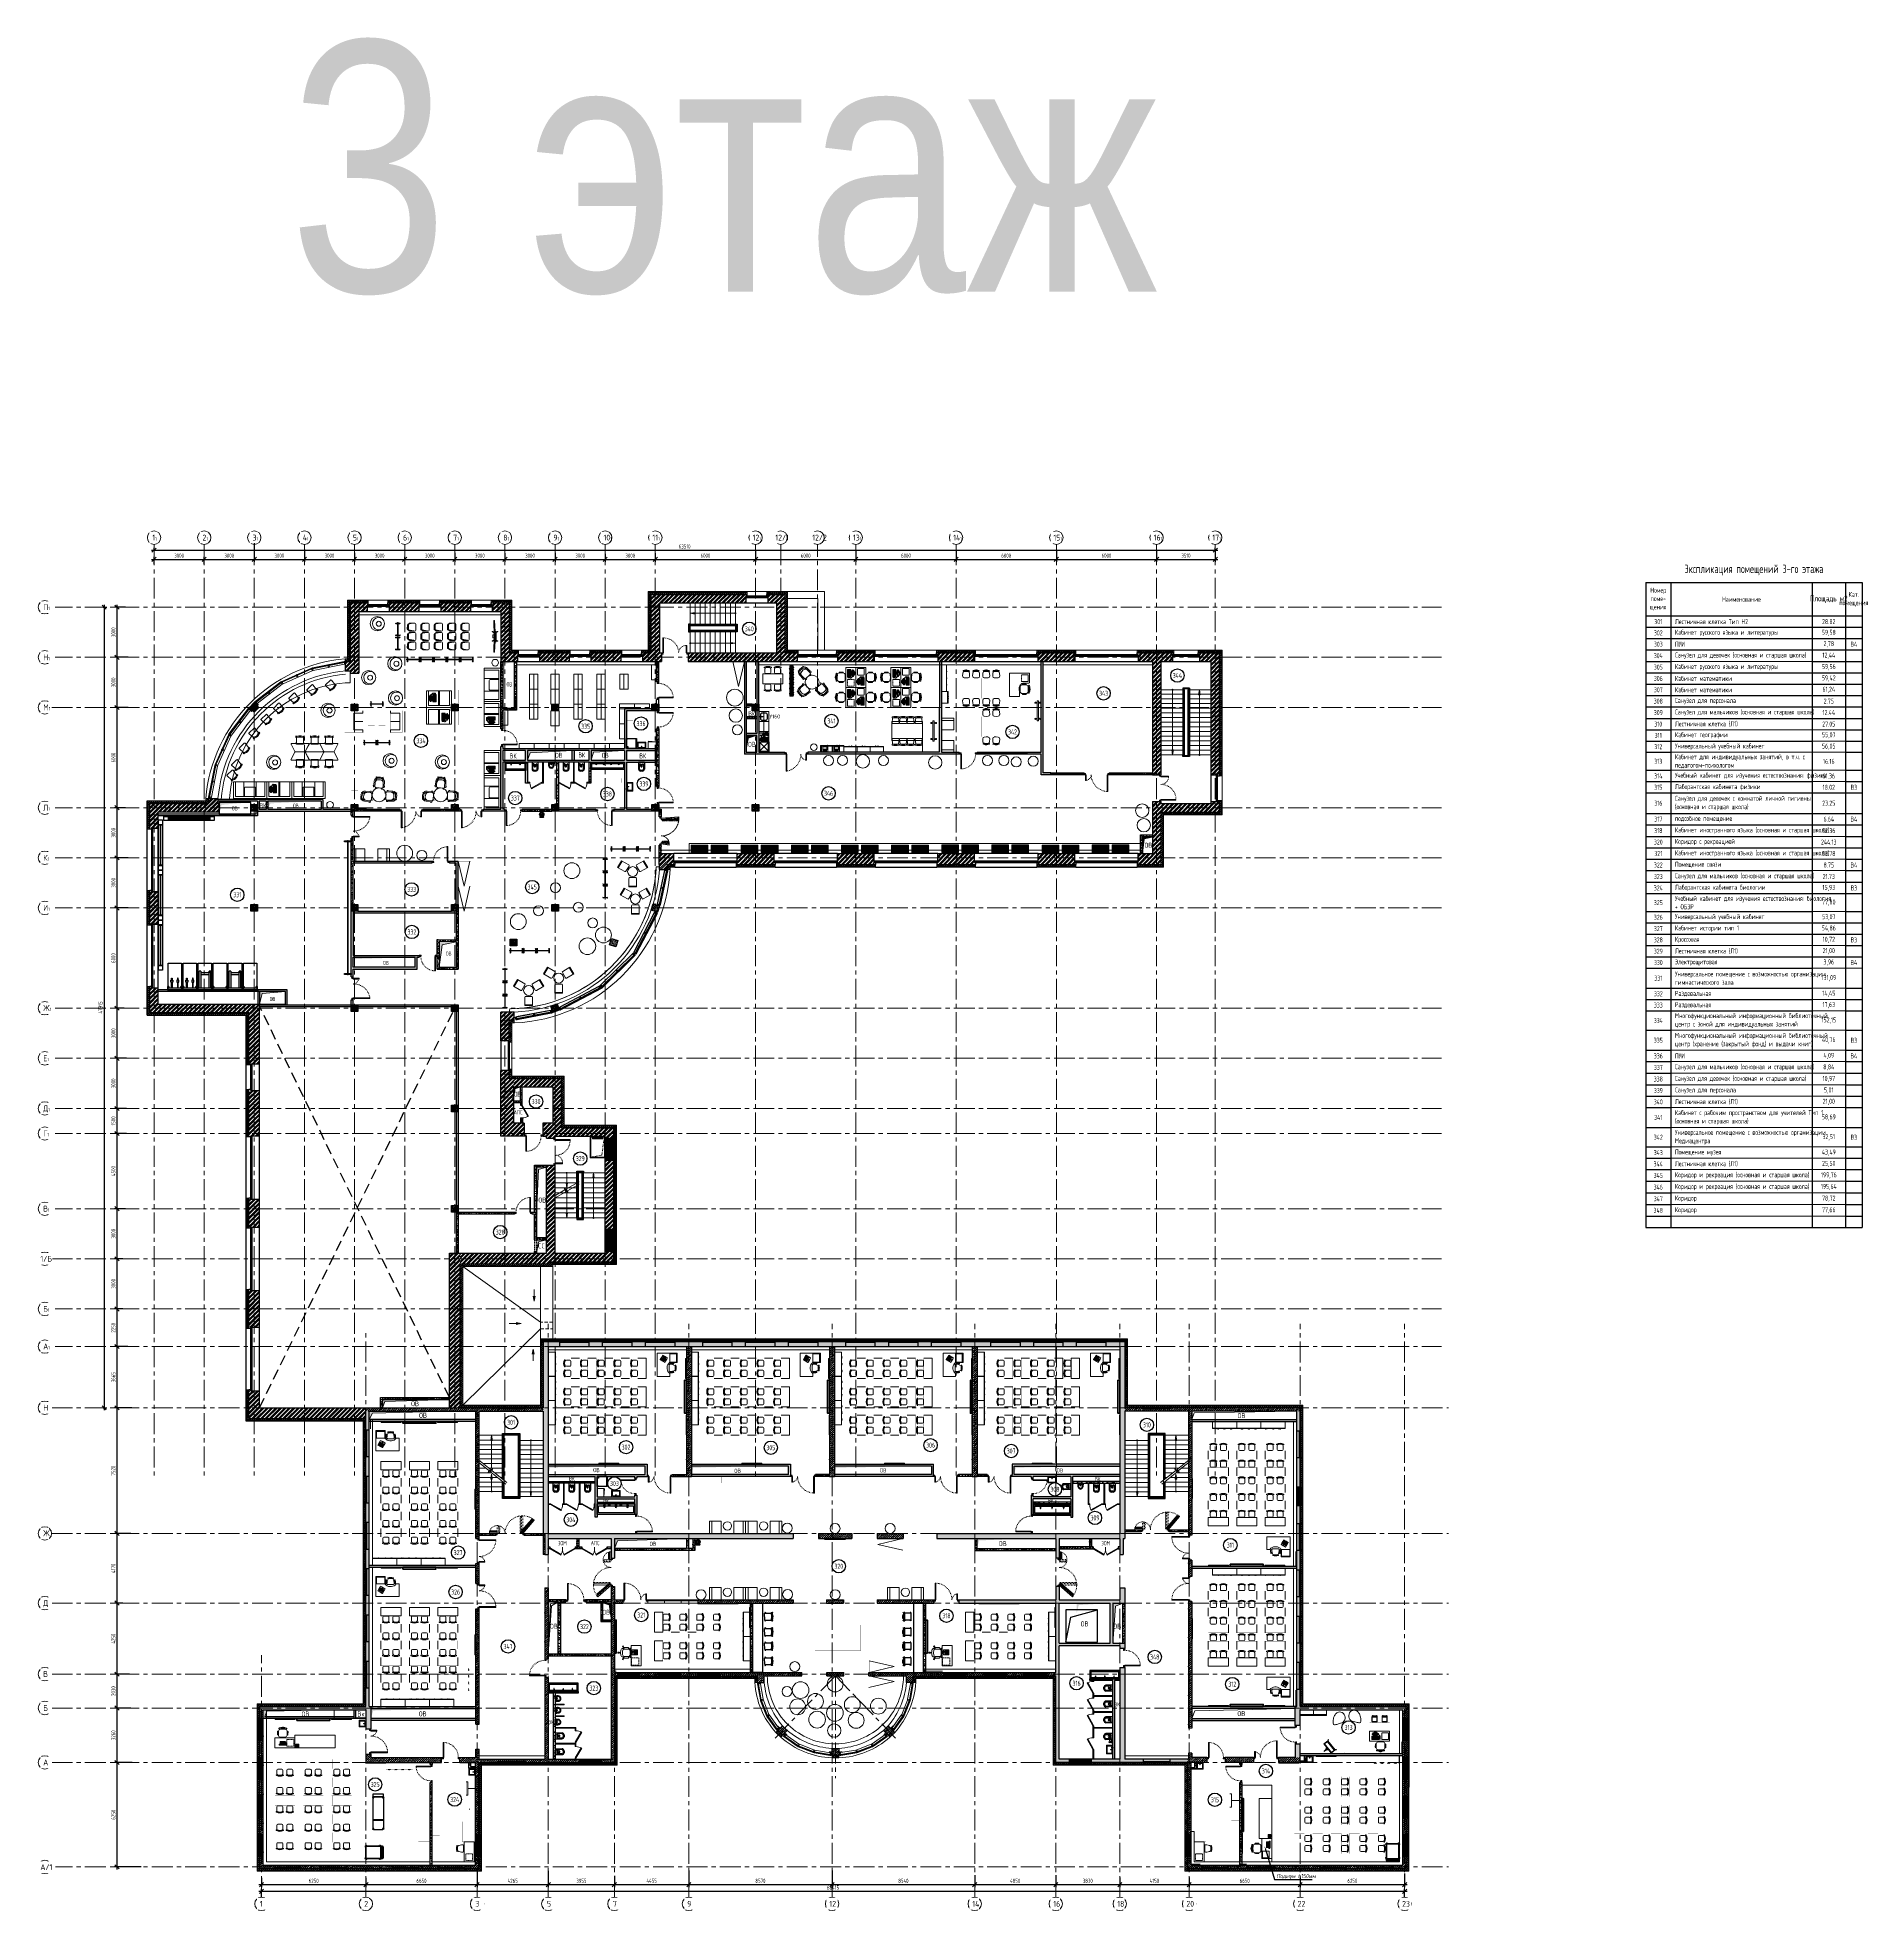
# Model space of a CAD drawing. Header units: millimetres. Extents: x -13407 to 95998, y -2611 to 109495.
import ezdxf
from ezdxf import colors
from ezdxf.entities.mleader import LeaderData, LeaderLine
from ezdxf.enums import TextEntityAlignment as Align
from ezdxf.math import Vec2, Vec3

# ---------------------------------------------------------------- set-up
doc = ezdxf.new("R2010")
doc.units = ezdxf.units.MM
doc.set_wipeout_variables(frame=1)
for name, pattern in [('ACAD_ISO03W100', [30, 12, -18]), ('ADSK_Сверху', [450, 300, -150]), ('ADSK_Скрыто', [6, 3, -3]), ('ADSK_Штрих_ш3 п1_5', [4.5, 3, -1.5]), ('CENTER', [2, 1.25, -0.25, 0.25, -0.25]), ('DASHED', [19.05, 12.7, -6.35]), ('HIDDEN', [6, 4, -2]), ('HIDDEN2', [4.7625, 3.175, -1.5875]), ('ГОСТ 2.303 4', [7, 5, -2, 0])]:
    doc.linetypes.add(name, pattern=pattern)
for name, color, linetype, lineweight in [('_ТХ_мебель передв', 250, 'Continuous', 13), ('_ТХ_обор_комп принт', 30, 'Continuous', 13), ('АР_Витраж', 4, 'Continuous', 15), ('АР_Двери', 5, 'Continuous', 18), ('АР_Двери фасада', 1, 'Continuous', 15), ('АР_Колонны', 5, 'Continuous', 30), ('АР_Колонны Штрих', 250, 'Continuous', 5), ('АР_Лестницы', 250, 'Continuous', 15), ('АР_Лестницы ограждение', 94, 'Continuous', 25), ('АР_Маркер экспликации', 239, 'Continuous', 13), ('АР_Навесной фасад', 5, 'Continuous', 5), ('АР_Номер помещения', 1, 'Continuous', 25), ('АР_Окна', 4, 'Continuous', 0), ('АР_Окна БЛОК', 250, 'Continuous', 13), ('АР_Оси', 193, 'Continuous', 9), ('АР_Оси размеры', 164, 'Continuous', 9), ('АР_Перегородки витражные', 152, 'Continuous', 13), ('АР_Перегородки газоблок', 165, 'Continuous', 30), ('АР_Перегородки газоблок_Штрих', 165, 'Continuous', 5), ('АР_Перегородки сантехнические', 216, 'Continuous', 9), ('АР_Перегородки_кирпич_Штрих', 244, 'Continuous', 5), ('АР_Подоконники', 163, 'Continuous', 9), ('АР_Помещения_площадь', 19, 'Continuous', 9), ('АР_Размеры', 175, 'Continuous', 9), ('АР_стены', 250, 'Continuous', 30), ('АР_Сущ Несущая стена', 202, 'Continuous', 30), ('АР_тонкая линия', 250, 'Continuous', 0), ('АР_Утеплитель', 250, 'Continuous', 9), ('АР_Шкафы ЭОМ', 1, 'Continuous', 0), ('АР_Штриховка кирпич', 250, 'Continuous', 9), ('АР_Штриховка монолит', 250, 'Continuous', 9), ('перекр 0.3', 181, 'Continuous', 30), ('Сан.техника', 153, 'Continuous', 9), ('Сантехнические приборы', 7, 'Continuous', 9), ('Спринклеры', 7, 'Continuous', 18), ('ТХ_мебель передв', 250, 'Continuous', 13), ('ТХ_мебель_библ', 250, 'Continuous', 13), ('ТХ_мебель_стац', 250, 'Continuous', 13), ('ТХ_обор_комп принт', 30, 'Continuous', 13), ('ТХ_ОСНОВНОЙ', 103, 'Continuous', 25), ('Функциональное зонирование', 250, 'Continuous', 18)]:
    doc.layers.add(name, color=color, linetype=linetype, lineweight=lineweight)
for name, color, linetype in [('АР_новое окно', 160, 'Continuous'), ('АР_Отверстия', 251, 'Continuous'), ('АР_Таблицы', 250, 'Continuous'), ('Тонкая', 7, 'Continuous'), ('ТХ_ВК_оборуд.ТХ', 250, 'Continuous'), ('ТХ_дозаторы', 7, 'Continuous'), ('ТХ_мебель_стац_поз', 222, 'Continuous'), ('ТХ_обор_бытовое', 14, 'Continuous'), ('ТХ_оборуд_учебн', 80, 'Continuous'), ('ТХ_подиум скрыть', 7, 'Continuous'), ('ТХ_размеры', 240, 'Continuous'), ('ТХ_сантехника', 253, 'Continuous'), ('ТХ_спорт', 40, 'Continuous')]:
    doc.layers.add(name, color=color, linetype=linetype)
doc.styles.add('Arial', font='ARIALN.TTF')
doc.styles.add('Arial 200', font='arial.ttf', dxfattribs={"height": 500})
doc.styles.add('ICOCPEUR', font='isocpeur.ttf')
doc.styles.add('ISOCPEUR', font='isocpeur.ttf', dxfattribs={"width": 0.7})
doc.styles.add('ISOCPEUR_1', font='isocpeur.ttf', dxfattribs={"width": 0.9, "height": 250})
doc.styles.add('SIMPLEX', font='simplex.shx', dxfattribs={"width": 0.85, "oblique": 7})
doc.styles.get("Standard").update_dxf_attribs({"font": 'arial.ttf'})
doc.styles.add('Архитект', font='isocpeur.ttf', dxfattribs={"width": 0.8, "oblique": 8})
doc.styles.add('ГОСТ 2.304', font='isocpeur.ttf', dxfattribs={"width": 0.7})
doc.dimstyles.new('СПДС', dxfattribs={"dimscale": 100, "dimtxt": 2.5, "dimasz": 2.5, "dimexe": 1.5, "dimexo": 0, "dimgap": 1, "dimtad": 1, "dimdec": 0, "dimrnd": 1, "dimtxsty": 'ГОСТ 2.304', "dimblk": 'OBLIQUE', "dimcen": 2.5, "dimdle": 1.5, "dimadec": 0, "dimazin": 2, "dimtfac": 0.75, "dimtdec": 0, "dimtmove": 1, "dimatfit": 3, "dimfxl": 1, "dimtolj": 1, "dimarcsym": 1})
pattern_1 = [(50, (-58072.46, -55205.68), (215.17805, -18.82564), [22.5, -247.5]), (355, (-58072.46, -55205.68), (-41.6254, 225.65764), [18, -198]), (100.45144, (-58054.53, -55207.25), (173.55265, 206.832), [19.12206, -210.34263]), (46.1842, (-58072.46, -55145.68), (320.1724, -49.6558), [33.75, -371.25]), (96.63564, (-58045.78, -55149.82), (280.3986, 292.2356), [28.6831, -315.5141]), (351.18416, (-58072.46, -55145.68), (280.3986, 292.2356), [27, -297]), (21, (-58042.46, -55160.68), (179.07212, -120.78567), [22.5, -247.5]), (326, (-58042.46, -55160.68), (72.9946, 217.545), [18, -198]), (71.45144, (-58027.54, -55170.75), (252.06671, 96.75935), [19.12206, -210.34263]), (37.5, (-58072.46, -55205.68), (3.647957, 99.868156), [0, -195.6, 0, -201, 0, -198.75]), (7.5, (-58072.46, -55205.68), (78.92086, 118.323514), [0, -114.6, 0, -191.1, 0, -75.75]), (327.5, (-58139.36, -55205.68), (160.14673, -6.76646), [0, -75, 0, -234, 0, -310.5]), (317.5, (-58169.36, -55205.68), (174.95585, 30.0315), [0, -97.5, 0, -155.4, 0, -220.5])]
pattern_2 = [(50, (-462934.4, -147373.54), (364.36934, -31.87817), [38.1, -419.1]), (355, (-462934.4, -147373.54), (-70.48684, 382.1137), [30.48, -335.28117]), (100.451445, (-462904.04, -147376.2), (293.8825, 350.2355), [32.38002, -356.1805]), (46.1842, (-462934.4, -147271.94), (542.1581, -84.08466), [57.15, -628.65]), (96.63556, (-462889.2, -147278.95), (474.80827, 494.85225), [48.57005, -534.2712]), (351.18415, (-462934.4, -147271.94), (474.80827, 494.85225), [45.71993, -502.91946]), (21, (-462883.6, -147297.34), (303.22878, -204.5304), [38.1, -419.1]), (326, (-462883.6, -147297.34), (123.60406, 368.37593), [30.48, -335.28]), (71.451445, (-462858.33, -147314.4), (426.83284, 163.84554), [32.38002, -356.17988]), (37.5, (-462934.4, -147373.54), (6.177207, 169.110078), [0, -331.216, 0, -340.36, 0, -336.55]), (7.5, (-462934.4, -147373.54), (133.639325, 200.36115), [0, -194.056, 0, -323.596, 0, -128.27]), (327.5, (-463047.68, -147373.54), (271.18119, -11.457488), [0, -127, 0, -396.24, 0, -525.78]), (317.5, (-463098.48, -147373.54), (296.25836, 50.85298), [0, -165.1, 0, -263.144, 0, -373.38])]
pattern_3 = [(45, (-951809.71, 109221.18), (-132.58252, 132.58252), []), (45, (-951721.32, 109221.18), (-132.58252, 132.58252), [])]
pattern_4 = [(45, (-983959.71, 109221.18), (-132.58252, 132.58252), []), (45, (-983871.32, 109221.18), (-132.58252, 132.58252), [])]
pattern_5 = [(45, (-951676.66, 109617.1), (-132.58252, 132.58252), []), (45, (-951588.28, 109617.1), (-132.58252, 132.58252), [])]
pattern_6 = [(45, (-58072.46, -55205.68), (-132.58252, 132.58252), []), (45, (-57984.07, -55205.68), (-132.58252, 132.58252), [])]
pattern_7 = [(45, (-951587.81, 109999.9), (-123.743687, 123.743687), []), (45, (-951464.07, 109999.9), (-123.743687, 123.743687), [218.75, -43.75, 0, -43.75])]
pattern_8 = [(45, (-58072.45853, -55205.68246), (-0.08838834765, 0.08838834765), [])]
pattern_9 = [(50, (-58172.46, -55205.68), (215.17805, -18.82564), [22.5, -247.5]), (355, (-58172.46, -55205.68), (-41.6254, 225.65764), [18, -198]), (100.45144, (-58154.53, -55207.25), (173.55265, 206.832), [19.12206, -210.34263]), (46.1842, (-58172.46, -55145.68), (320.1724, -49.6558), [33.75, -371.25]), (96.63564, (-58145.78, -55149.82), (280.3986, 292.2356), [28.6831, -315.5141]), (351.18416, (-58172.46, -55145.68), (280.3986, 292.2356), [27, -297]), (21, (-58142.46, -55160.68), (179.07212, -120.78567), [22.5, -247.5]), (326, (-58142.46, -55160.68), (72.9946, 217.545), [18, -198]), (71.45144, (-58127.54, -55170.75), (252.0667, 96.75935), [19.12206, -210.34263]), (37.5, (-58172.46, -55205.68), (3.647957, 99.868156), [0, -195.6, 0, -201, 0, -198.75]), (7.5, (-58172.46, -55205.68), (78.92086, 118.32351), [0, -114.6, 0, -191.1, 0, -75.75]), (327.5, (-58239.36, -55205.68), (160.14673, -6.76646), [0, -75, 0, -234, 0, -310.5]), (317.5, (-58269.36, -55205.68), (174.95585, 30.0315), [0, -97.5, 0, -155.4, 0, -220.5])]
pattern_10 = [(45, (-945096.63, 49153.53), (-61.871843, 61.871843), []), (135, (-945096.63, 49153.53), (-61.871843, -61.871843), [])]
pattern_11 = [(50, (-58352.46, -55205.68), (215.17805, -18.82564), [22.5, -247.5]), (355, (-58352.46, -55205.68), (-41.6254, 225.65764), [18, -198]), (100.45144, (-58334.53, -55207.25), (173.55265, 206.832), [19.12206, -210.34263]), (46.1842, (-58352.46, -55145.68), (320.1724, -49.6558), [33.75, -371.25]), (96.63564, (-58325.78, -55149.82), (280.3986, 292.2356), [28.6831, -315.5141]), (351.18416, (-58352.46, -55145.68), (280.3986, 292.2356), [27, -297]), (21, (-58322.46, -55160.68), (179.07212, -120.78567), [22.5, -247.5]), (326, (-58322.46, -55160.68), (72.9946, 217.545), [18, -198]), (71.45144, (-58307.54, -55170.75), (252.0667, 96.75935), [19.12206, -210.34263]), (37.5, (-58352.46, -55205.68), (3.647957, 99.868156), [0, -195.6, 0, -201, 0, -198.75]), (7.5, (-58352.46, -55205.68), (78.92086, 118.32351), [0, -114.6, 0, -191.1, 0, -75.75]), (327.5, (-58419.36, -55205.68), (160.14673, -6.76646), [0, -75, 0, -234, 0, -310.5]), (317.5, (-58449.36, -55205.68), (174.95585, 30.0315), [0, -97.5, 0, -155.4, 0, -220.5])]
pattern_12 = [(50, (-58072.46, -55305.68), (215.17805, -18.82564), [22.5, -247.5]), (355, (-58072.46, -55305.68), (-41.6254, 225.65764), [18, -198]), (100.45144, (-58054.53, -55307.25), (173.55265, 206.832), [19.12206, -210.34263]), (46.1842, (-58072.46, -55245.68), (320.1724, -49.6558), [33.75, -371.25]), (96.63564, (-58045.78, -55249.82), (280.3986, 292.2356), [28.6831, -315.5141]), (351.18416, (-58072.46, -55245.68), (280.3986, 292.2356), [27, -297]), (21, (-58042.46, -55260.68), (179.07212, -120.78567), [22.5, -247.5]), (326, (-58042.46, -55260.68), (72.9946, 217.545), [18, -198]), (71.45144, (-58027.54, -55270.75), (252.0667, 96.75935), [19.12206, -210.34263]), (37.5, (-58072.46, -55305.68), (3.647957, 99.868156), [0, -195.6, 0, -201, 0, -198.75]), (7.5, (-58072.46, -55305.68), (78.92086, 118.32351), [0, -114.6, 0, -191.1, 0, -75.75]), (327.5, (-58139.36, -55305.68), (160.14673, -6.76646), [0, -75, 0, -234, 0, -310.5]), (317.5, (-58169.36, -55305.68), (174.95585, 30.0315), [0, -97.5, 0, -155.4, 0, -220.5])]
pattern_13 = [(50, (-58072.46, -55105.68), (215.17805, -18.82564), [22.5, -247.5]), (355, (-58072.46, -55105.68), (-41.6254, 225.65764), [18, -198]), (100.45144, (-58054.53, -55107.25), (173.55265, 206.832), [19.12206, -210.34263]), (46.1842, (-58072.46, -55045.68), (320.1724, -49.6558), [33.75, -371.25]), (96.63564, (-58045.78, -55049.82), (280.3986, 292.2356), [28.6831, -315.5141]), (351.18416, (-58072.46, -55045.68), (280.3986, 292.2356), [27, -297]), (21, (-58042.46, -55060.68), (179.07212, -120.78567), [22.5, -247.5]), (326, (-58042.46, -55060.68), (72.9946, 217.545), [18, -198]), (71.45144, (-58027.54, -55070.75), (252.0667, 96.75935), [19.12206, -210.34263]), (37.5, (-58072.46, -55105.68), (3.647957, 99.868156), [0, -195.6, 0, -201, 0, -198.75]), (7.5, (-58072.46, -55105.68), (78.92086, 118.32351), [0, -114.6, 0, -191.1, 0, -75.75]), (327.5, (-58139.36, -55105.68), (160.14673, -6.76646), [0, -75, 0, -234, 0, -310.5]), (317.5, (-58169.36, -55105.68), (174.95585, 30.0315), [0, -97.5, 0, -155.4, 0, -220.5])]
pattern_14 = [(335.76716334, (-69115.3163, 318510.941), (0.651582564, 1.447617495), []), (65.76716334, (-69115.3163, 318510.941), (-1.447617495, 0.651582564), [])]
pattern_15 = [(56.05056814, (-325577.5326, -14427.2012), (-1.316880117, 0.886556827), []), (146.05056814, (-325577.5326, -14427.2012), (-0.886556827, -1.316880117), [])]
pattern_16 = [(56.05056814, (-325621.266, -14412.0042), (-1.316880117, 0.886556827), []), (146.05056814, (-325621.266, -14412.0042), (-0.886556827, -1.316880117), [])]
pattern_17 = [(45, (76865.68, -55205.68), (-61.87184, 61.87184), []), (135, (76865.68, -55205.68), (-61.87184, -61.87184), [])]
pattern_18 = [(90, (76865.68, -55205.68), (-87.5, 0), []), (180, (76865.68, -55205.68), (-7e-15, -87.5), [])]
pattern_19 = [(50, (-460117.44, -148626.68), (364.36934, -31.87817), [38.1, -419.1]), (355, (-460117.44, -148626.7), (-70.48684, 382.1137), [30.48, -335.28117]), (100.451445, (-460087.08, -148629.34), (293.8825, 350.2355), [32.38002, -356.1805]), (46.1842, (-460117.44, -148525.1), (542.1581, -84.08466), [57.15, -628.65]), (96.63556, (-460072.26, -148532.1), (474.80827, 494.85225), [48.57005, -534.2712]), (351.18415, (-460117.44, -148525.1), (474.80827, 494.85225), [45.71993, -502.91946]), (21, (-460066.64, -148550.48), (303.22878, -204.5304), [38.1, -419.1]), (326, (-460066.64, -148550.5), (123.60406, 368.37593), [30.48, -335.28]), (71.451445, (-460041.37, -148567.53), (426.83284, 163.84554), [32.38002, -356.17988]), (37.5, (-460117.44, -148626.68), (6.177207, 169.110078), [0, -331.216, 0, -340.36, 0, -336.55]), (7.5, (-460117.44, -148626.68), (133.639325, 200.36115), [0, -194.056, 0, -323.596, 0, -128.27]), (327.5, (-460230.73, -148626.68), (271.18119, -11.457488), [0, -127, 0, -396.24, 0, -525.78]), (317.5, (-460281.53, -148626.68), (296.25836, 50.85298), [0, -165.1, 0, -263.144, 0, -373.38])]

# ---------------------------------------------------------------- blocks, each defined once
blk = doc.blocks.new('*U138')
at = {"color": 253}
for p, q in [((0, 0), (0, -50)), ((700, 0), (700, -50))]:
    blk.add_line(p, q, dxfattribs=at)
blk.add_lwpolyline([(0, 0), (606, 350), (628, 312), (22, -38)], close=True, dxfattribs=at)
blk.add_arc((0, 0), 700, 0, 30, dxfattribs=at)
blk = doc.blocks.new('*U155')
at = {"color": 253}
for p, q in [((0, 0), (0, -50)), ((700, 0), (700, -50))]:
    blk.add_line(p, q, dxfattribs=at)
blk.add_lwpolyline([(0, 0), (606, 350), (628, 312), (22, -38)], close=True, dxfattribs=at)
blk.add_arc((0, 0), 700, 0, 30, dxfattribs=at)
blk = doc.blocks.new('*U139')
at = {"color": 253}
for points in [[(0, 0), (0, 80), (55, 80), (55, 0), (0, 0)], [(55, 80), (55, 0), (115, 0), (115, 40), (100, 40), (100, 80), (55, 80)], [(1075, 80), (1075, 0), (1015, 0), (1015, 40), (1030, 40), (1030, 80), (1075, 80)], [(1130, 0), (1130, 80), (1075, 80), (1075, 0), (1130, 0)]]:
    blk.add_lwpolyline(points, dxfattribs=at)
blk.add_lwpolyline([(100, 80), (100, 1010), (140, 1010), (140, 80)], close=True, dxfattribs=at)
at = {"color": 253, "linetype": 'ACAD_ISO03W100', "ltscale": 3}
blk.add_arc((100, 80), 930, 0, 90, dxfattribs=at)
blk = doc.blocks.new('Полуторная_на лестницу')
at = {"color": 253}
for points in [[(0, 0), (0, 80), (20, 80), (20, 0), (0, 0)], [(20, 80), (20, 0), (90, 0), (90, 30), (75, 30), (75, 80), (20, 80)], [(1480, 80), (1480, 0), (1410, 0), (1410, 30), (1425, 30), (1425, 80), (1480, 80)], [(1500, 0), (1500, 80), (1480, 80), (1480, 0), (1500, 0)]]:
    blk.add_lwpolyline(points, dxfattribs=at)
for points in [[(75, 80), (75, 1080), (125, 1080), (125, 80)], [(1375, 430), (1375, 80), (1425, 80), (1425, 430)]]:
    blk.add_lwpolyline(points, close=True, dxfattribs=at)
at = {"color": 253, "linetype": 'ACAD_ISO03W100', "ltscale": 3}
for centre, radius, start, end in [((75, 80), 1000, 0, 90), ((1465, 40), 392, 95.90754, 174.09246)]:
    blk.add_arc(centre, radius, start, end, dxfattribs=at)
blk = doc.blocks.new('*U158')
at = {"color": 253}
for p, q in [((-700, 0), (-700, 50)), ((0, 0), (0, 50))]:
    blk.add_line(p, q, dxfattribs=at)
blk.add_lwpolyline([(0, 0), (-606, -350), (-628, -312), (-22, 38)], close=True, dxfattribs=at)
blk.add_arc((0, 0), 700, 180, 210, dxfattribs=at)
blk = doc.blocks.new('*U159')
at = {"color": 253}
for p, q in [((-700, 0), (-700, 50)), ((0, 0), (0, 50))]:
    blk.add_line(p, q, dxfattribs=at)
blk.add_lwpolyline([(0, 0), (-606, -350), (-628, -312), (-22, 38)], close=True, dxfattribs=at)
blk.add_arc((0, 0), 700, 180, 210, dxfattribs=at)
blk = doc.blocks.new('*U160')
at = {"color": 253}
for p, q in [((-700, 0), (-700, 50)), ((0, 0), (0, 50))]:
    blk.add_line(p, q, dxfattribs=at)
blk.add_lwpolyline([(0, 0), (-606, -350), (-628, -312), (-22, 38)], close=True, dxfattribs=at)
blk.add_arc((0, 0), 700, 180, 210, dxfattribs=at)
blk = doc.blocks.new('*U151')
at = {"color": 253}
for p, q in [((-700, 0), (-700, 50)), ((0, 0), (0, 50))]:
    blk.add_line(p, q, dxfattribs=at)
blk.add_lwpolyline([(0, 0), (-606, -350), (-628, -312), (-22, 38)], close=True, dxfattribs=at)
blk.add_arc((0, 0), 700, 180, 210, dxfattribs=at)
blk = doc.blocks.new('*U152')
at = {"color": 253}
for p, q in [((-700, 0), (-700, 50)), ((0, 0), (0, 50))]:
    blk.add_line(p, q, dxfattribs=at)
blk.add_lwpolyline([(0, 0), (-606, -350), (-628, -312), (-22, 38)], close=True, dxfattribs=at)
blk.add_arc((0, 0), 700, 180, 210, dxfattribs=at)
blk = doc.blocks.new('*U153')
h = blk.add_hatch(color=253)
h.dxf.hatch_style = 1
edge = h.paths.add_edge_path()
edge.add_arc((0, 0), 27.6, 359.64, 719.64)
h = blk.add_hatch(color=253)
h.dxf.hatch_style = 1
h.paths.add_polyline_path([(2400, -44), (2400, 44), (2700, 0)])
at = {"color": 253}
blk.add_line((2700, 0), (0, 0), dxfattribs=at)
blk.add_lwpolyline([(2400, 44), (2400, -44), (2700, 0), (2400, 44)], dxfattribs=at)
blk.add_circle((0, 0), 27.6, dxfattribs=at)
blk = doc.blocks.new('*U156')
h = blk.add_hatch(color=253)
h.dxf.hatch_style = 1
edge = h.paths.add_edge_path()
edge.add_arc((0, 0), 27.6, 359.64, 719.64)
h = blk.add_hatch(color=253)
h.dxf.hatch_style = 1
h.paths.add_polyline_path([(600, -44), (600, 44), (900, 0)])
at = {"color": 253}
blk.add_line((900, 0), (0, 0), dxfattribs=at)
blk.add_lwpolyline([(600, 44), (600, -44), (900, 0), (600, 44)], dxfattribs=at)
blk.add_circle((0, 0), 27.6, dxfattribs=at)
blk = doc.blocks.new('*U157')
at = {"color": 253}
for points in [[(0, 0), (0, 80), (55, 80), (55, 0), (0, 0)], [(55, 80), (55, 0), (115, 0), (115, 40), (100, 40), (100, 80), (55, 80)], [(1075, 80), (1075, 0), (1015, 0), (1015, 40), (1030, 40), (1030, 80), (1075, 80)], [(1130, 0), (1130, 80), (1075, 80), (1075, 0), (1130, 0)]]:
    blk.add_lwpolyline(points, dxfattribs=at)
blk.add_lwpolyline([(100, 80), (100, 1010), (140, 1010), (140, 80)], close=True, dxfattribs=at)
at = {"color": 253, "linetype": 'ACAD_ISO03W100', "ltscale": 3}
blk.add_arc((100, 80), 930, 0, 90, dxfattribs=at)
blk = doc.blocks.new('дверь 1600')
at = {"color": 253}
for points in [[(983669, -50615), (984119, -50615), (984119, -50566), (983669, -50566)], [(984119, -52016), (983219, -52016), (983219, -52016), (983219, -51966), (984119, -51966)]]:
    blk.add_lwpolyline(points, close=True, dxfattribs=at)
for points in [[(984199, -50491), (984119, -50491), (984119, -50511), (984199, -50511), (984199, -50491)], [(984119, -50511), (984199, -50511), (984199, -50581), (984169, -50581), (984169, -50566), (984119, -50566), (984119, -50511)], [(984119, -52071), (984199, -52071), (984199, -52001), (984169, -52001), (984169, -52016), (984119, -52016), (984119, -52071)], [(984199, -52091), (984119, -52091), (984119, -52071), (984199, -52071), (984199, -52091)]]:
    blk.add_lwpolyline(points, dxfattribs=at)
at = {"color": 253, "linetype": 'ACAD_ISO03W100', "ltscale": 3}
for centre, radius, start, end in [((984120, -51968), 902, 90.06046, 183.02725), ((984121, -50611), 455, 174.25037, 269.70779)]:
    blk.add_arc(centre, radius, start, end, dxfattribs=at)
blk = doc.blocks.new('*U154')
at = {"color": 253}
for points in [[(-55, -80), (-55, 0), (-115, 0), (-115, -40), (-100, -40), (-100, -80), (-55, -80)], [(0, 0), (0, -80), (-55, -80), (-55, 0), (0, 0)], [(-1100, 0), (-1100, -80), (-1045, -80), (-1045, 0), (-1100, 0)], [(-1045, -80), (-1045, 0), (-985, 0), (-985, -40), (-1000, -40), (-1000, -80), (-1045, -80)]]:
    blk.add_lwpolyline(points, dxfattribs=at)
blk.add_lwpolyline([(-100, -80), (-100, -980), (-140, -980), (-140, -80)], close=True, dxfattribs=at)
at = {"color": 253, "linetype": 'ACAD_ISO03W100', "ltscale": 3}
blk.add_arc((-100, -80), 900, 180, 270, dxfattribs=at)
blk = doc.blocks.new('*T264')
at = {"layer": 'АР_Таблицы', "color": 253, "linetype": 'ByBlock', "lineweight": 30, "transparency": 16777216}
for p, q in [((0, -1500), (12955, -1500)), ((0, -1500), (0, -40102)), ((1500, -1500), (1500, -40102)), ((9955, -1500), (9955, -40102)), ((11955, -1500), (11955, -40102)), ((12955, -1500), (12955, -40102)), ((0, -3500), (12955, -3500)), ((0, -40102), (12955, -40102))]:
    blk.add_line(p, q, dxfattribs=at)
at = {"layer": 'АР_Таблицы', "color": 253, "linetype": 'ByBlock', "lineweight": -2, "transparency": 16777216}
for p, q in [((0, -4177), (12955, -4177)), ((0, -4854), (12955, -4854)), ((0, -5531), (12955, -5531)), ((0, -6228), (1500, -6228)), ((9955, -6228), (12955, -6228)), ((0, -6905), (12955, -6905)), ((0, -7582), (12955, -7582)), ((0, -8258), (12955, -8258)), ((0, -8935), (12955, -8935)), ((0, -9632), (12955, -9632)), ((0, -10309), (1500, -10309)), ((0, -10986), (9955, -10986)), ((11955, -10309), (12955, -10309)), ((11955, -10986), (12955, -10986)), ((0, -11663), (1500, -11663)), ((11955, -11663), (12955, -11663)), ((0, -12740), (1500, -12740)), ((0, -13417), (9955, -13417)), ((11955, -12740), (12955, -12740)), ((11955, -13417), (12955, -13417)), ((0, -14094), (12955, -14094)), ((0, -15321), (12955, -15321)), ((0, -15998), (12955, -15998)), ((0, -16695), (9955, -16695)), ((11955, -16695), (12955, -16695)), ((0, -17372), (9955, -17372)), ((11955, -17372), (12955, -17372)), ((0, -18068), (9955, -18068)), ((0, -18745), (9955, -18745)), ((11955, -18068), (12955, -18068)), ((11955, -18745), (12955, -18745)), ((0, -19442), (12955, -19442)), ((0, -20119), (12955, -20119)), ((0, -21196), (9955, -21196)), ((11955, -21196), (12955, -21196)), ((0, -21873), (12955, -21873)), ((0, -22550), (12955, -22550)), ((0, -23227), (1500, -23227)), ((11955, -23227), (12955, -23227)), ((0, -23904), (12955, -23904)), ((0, -24581), (9955, -24581)), ((0, -25778), (9955, -25778)), ((11955, -25778), (12955, -25778)), ((0, -26455), (9955, -26455)), ((11955, -26455), (12955, -26455)), ((0, -27132), (9955, -27132)), ((11955, -27132), (12955, -27132)), ((0, -28298), (1500, -28298)), ((11955, -28298), (12955, -28298)), ((0, -29495), (1500, -29495)), ((0, -30172), (1500, -30172)), ((11955, -29495), (12955, -29495)), ((11955, -30172), (12955, -30172)), ((0, -30869), (1500, -30869)), ((11955, -30869), (12955, -30869)), ((0, -31566), (1500, -31566)), ((0, -32243), (1500, -32243)), ((11955, -31566), (12955, -31566)), ((11955, -32243), (12955, -32243)), ((0, -32920), (1500, -32920)), ((11955, -32920), (12955, -32920)), ((0, -34117), (1500, -34117)), ((11955, -34117), (12955, -34117)), ((0, -35284), (1500, -35284)), ((11955, -35284), (12955, -35284)), ((0, -35961), (1500, -35961)), ((0, -36638), (1500, -36638)), ((11955, -35961), (12955, -35961)), ((11955, -36638), (12955, -36638)), ((0, -37335), (1500, -37335)), ((0, -38032), (1500, -38032)), ((11955, -37335), (12955, -37335)), ((11955, -38032), (12955, -38032)), ((0, -38728), (1500, -38728)), ((11955, -38728), (12955, -38728)), ((0, -39425), (1500, -39425)), ((11955, -39425), (12955, -39425))]:
    blk.add_line(p, q, dxfattribs=at)
at = {"layer": 'АР_Таблицы', "color": 253, "linetype": 'ByBlock', "lineweight": 9, "transparency": 16777216}
for p, q in [((1500, -6228), (9955, -6228)), ((1500, -10309), (11955, -10309)), ((9955, -10986), (11955, -10986)), ((1500, -11663), (11955, -11663)), ((1500, -12740), (11955, -12740)), ((9955, -13417), (11955, -13417)), ((9955, -16695), (11955, -16695)), ((9955, -17372), (11955, -17372)), ((9955, -18068), (11955, -18068)), ((9955, -18745), (11955, -18745)), ((9955, -21196), (11955, -21196)), ((1500, -23227), (11955, -23227)), ((9955, -24581), (12955, -24581)), ((9955, -25778), (11955, -25778)), ((9955, -26455), (11955, -26455)), ((9955, -27132), (11955, -27132)), ((1500, -28298), (11955, -28298)), ((1500, -29495), (11955, -29495)), ((1500, -30172), (11955, -30172)), ((1500, -30869), (11955, -30869)), ((1500, -31566), (11955, -31566)), ((1500, -32243), (11955, -32243)), ((1500, -32920), (11955, -32920)), ((1500, -34117), (11955, -34117)), ((1500, -35284), (11955, -35284)), ((1500, -35961), (11955, -35961)), ((1500, -36638), (11955, -36638)), ((1500, -37335), (11955, -37335)), ((1500, -38032), (11955, -38032)), ((1500, -38728), (11955, -38728)), ((1500, -39425), (11955, -39425))]:
    blk.add_line(p, q, dxfattribs=at)
at = {"layer": 'АР_Таблицы', "color": 253, "transparency": 16777216}
for s, insert, char_height, width, attachment_point, style in [('Экспликация помещений 3-го этажа', (6477, -750), 500, 12854.8, 5, 'ISOCPEUR'), ('Номер поме- щения', (750, -2500), 300, 1400, 5, 'ISOCPEUR'), ('Кат. помещения', (12455, -2500), 300, 900, 5, 'ISOCPEUR'), ('Наименование', (5727, -2500), 300, 8354.8, 5, 'ISOCPEUR'), ('Площадь м2', (10955, -2500), 350, 1900, 5, 'ISOCPEUR'), ('302', (750, -4515), 300, 1223.08, 5, 'ISOCPEUR'), ('301', (750, -3838), 300, 1223.08, 5, 'ISOCPEUR'), ('Лестничная клетка Тип Н2', (1750, -3838), 300, 7954.8, 4, 'ISOCPEUR'), ('Кабинет русского языка и литературы', (1750, -4515), 300, 7954.8, 4, 'ISOCPEUR'), ('59,58', (10955, -4515), 300, 1500, 5, 'ISOCPEUR'), ('28.82', (10955, -3838), 300, 1500, 5, 'ISOCPEUR'), ('303', (750, -5192), 300, 1223.08, 5, 'ISOCPEUR'), ('ПУИ', (1750, -5192), 300, 7954.8, 4, 'ISOCPEUR'), ('2,78', (10955, -5192), 300, 1500, 5, 'ISOCPEUR'), ('{\\C253;В4}', (12455, -5192), 300, 900, 5, 'ISOCPEUR'), ('304', (750, -5879), 300, 1223.08, 5, 'ISOCPEUR'), ('305', (750, -6566), 300, 1223.08, 5, 'ISOCPEUR'), ('Санузел для девочек (основная и старшая школа)', (1750, -5879), 300, 7954.8, 4, 'ISOCPEUR'), ('{\\Q0;\\W0.7;Кабинет русского языка и литературы}', (1750, -6566), 300, 7954.8, 4, 'Архитект'), ('59,56', (10955, -6566), 300, 1500, 5, 'ISOCPEUR'), ('12,44', (10955, -5879), 300, 1500, 5, 'ISOCPEUR'), ('306', (750, -7243), 300, 1223.08, 5, 'ISOCPEUR'), ('307', (750, -7920), 300, 1223.08, 5, 'ISOCPEUR'), ('{\\Q0;\\W0.7;Кабинет математики}', (1750, -7243), 300, 7954.8, 4, 'Архитект'), ('{\\Q0;\\W0.7;Кабинет математики}', (1750, -7920), 300, 7954.8, 4, 'Архитект'), ('59,42', (10955, -7243), 300, 1500, 5, 'ISOCPEUR'), ('61,24', (10955, -7920), 300, 1500, 5, 'ISOCPEUR'), ('308', (750, -8597), 300, 1223.08, 5, 'ISOCPEUR'), ('Санузел для персонала', (1750, -8597), 300, 7954.8, 4, 'ISOCPEUR'), ('2.75', (10955, -8597), 300, 1500, 5, 'ISOCPEUR'), ('309', (750, -9284), 300, 1223.08, 5, 'ISOCPEUR'), ('310', (750, -9971), 300, 1223.08, 5, 'ISOCPEUR'), ('Лестничная клетка (Л1)', (1750, -9971), 300, 7954.8, 4, 'ISOCPEUR'), ('Санузел для мальчиков (основная и старшая школа)', (1750, -9284), 300, 7954.8, 4, 'ISOCPEUR'), ('27.05', (10955, -9971), 300, 1500, 5, 'ISOCPEUR'), ('12.44', (10955, -9284), 300, 1500, 5, 'ISOCPEUR'), ('312', (750, -11325), 300, 1223.08, 5, 'ISOCPEUR'), ('311', (750, -10648), 300, 1223.08, 5, 'ISOCPEUR'), ('Универсальный учебный кабинет', (1750, -11325), 300, 7954.8, 4, 'ISOCPEUR'), ('{\\Q0;\\W0.7;Кабинет географии}', (1750, -10648), 300, 7954.8, 4, 'Архитект'), ('56,05', (10955, -11325), 300, 1500, 5, 'ISOCPEUR'), ('55,07', (10955, -10648), 300, 1500, 5, 'ISOCPEUR'), ('313', (750, -12202), 300, 1223.08, 5, 'ISOCPEUR'), ('Кабинет для индивидуальных занятий, в т.ч. с педагогом-психологом', (1750, -12202), 300, 7954.8, 4, 'ISOCPEUR'), ('16.16', (10955, -12202), 300, 1500, 5, 'ISOCPEUR'), ('314', (750, -13078), 300, 1223.08, 5, 'ISOCPEUR'), ('Учебный кабинет для изучения естествознания: физика', (1750, -13078), 300, 7954.8, 4, 'ISOCPEUR'), ('61.36', (10955, -13078), 300, 1500, 5, 'ISOCPEUR'), ('315', (750, -13755), 300, 1223.08, 5, 'ISOCPEUR'), ('316', (750, -14707), 300, 1223.08, 5, 'ISOCPEUR'), ('Лаборантская кабинета физики', (1750, -13755), 300, 7954.8, 4, 'ISOCPEUR'), ('Санузел для девочек с комнатой личной гигиены (основная и старшая школа)', (1750, -14707), 300, 7954.8, 4, 'ISOCPEUR'), ('23.25', (10955, -14707), 300, 1500, 5, 'ISOCPEUR'), ('18.02', (10955, -13755), 300, 1500, 5, 'ISOCPEUR'), ('{\\C253;В3}', (12455, -13755), 300, 900, 5, 'ISOCPEUR'), ('317', (750, -15659), 300, 1223.08, 5, 'ISOCPEUR'), ('подсобное помещение', (1750, -15659), 300, 7954.8, 4, 'ISOCPEUR'), ('6.64', (10955, -15659), 300, 1500, 5, 'ISOCPEUR'), ('{\\Q0;\\W0.7;\\C253;В4}', (12455, -15659), 300, 900, 5, 'Архитект'), ('318', (750, -16346), 300, 1223.08, 5, 'ISOCPEUR'), ('Кабинет иностранного языка (основная и старшая школа)', (1750, -16346), 300, 7954.8, 4, 'ISOCPEUR'), ('32.36', (10955, -16346), 300, 1500, 5, 'ISOCPEUR'), ('320', (750, -17033), 300, 1223.08, 5, 'ISOCPEUR'), ('321', (750, -17720), 300, 1223.08, 5, 'ISOCPEUR'), ('Коридор с рекреацией', (1750, -17033), 300, 7954.8, 4, 'ISOCPEUR'), ('Кабинет иностранного языка (основная и старшая школа)', (1750, -17720), 300, 7954.8, 4, 'ISOCPEUR'), ('244.13', (10955, -17033), 300, 1500, 5, 'ISOCPEUR'), ('33.78', (10955, -17720), 300, 1500, 5, 'ISOCPEUR'), ('323', (750, -19094), 300, 1223.08, 5, 'ISOCPEUR'), ('322', (750, -18407), 300, 1223.08, 5, 'ISOCPEUR'), ('Санузел для мальчиков (основная и старшая школа)', (1750, -19094), 300, 7954.8, 4, 'ISOCPEUR'), ('Помещение связи', (1750, -18407), 300, 7954.8, 4, 'ISOCPEUR'), ('21.73', (10955, -19094), 300, 1500, 5, 'ISOCPEUR'), ('8.75', (10955, -18407), 300, 1500, 5, 'ISOCPEUR'), ('{\\C253;В4}', (12455, -18407), 300, 900, 5, 'ISOCPEUR'), ('324', (750, -19781), 300, 1223.08, 5, 'ISOCPEUR'), ('Лаборантская кабинета биологии', (1750, -19781), 300, 7954.8, 4, 'ISOCPEUR'), ('15,93', (10955, -19781), 300, 1500, 5, 'ISOCPEUR'), ('{\\C253;В3}', (12455, -19781), 300, 900, 5, 'ISOCPEUR'), ('325', (750, -20658), 300, 1223.08, 5, 'ISOCPEUR'), ('Учебный кабинет для изучения естествознания: биология + ОБЗР', (1750, -20658), 300, 7954.8, 4, 'ISOCPEUR'), ('77,80', (10955, -20658), 300, 1500, 5, 'ISOCPEUR'), ('326', (750, -21535), 300, 1223.08, 5, 'ISOCPEUR'), ('327', (750, -22212), 300, 1223.08, 5, 'ISOCPEUR'), ('Универсальный учебный кабинет', (1750, -21535), 300, 7954.8, 4, 'ISOCPEUR'), ('Кабинет истории тип 1', (1750, -22212), 300, 7954.8, 4, 'ISOCPEUR'), ('54,86', (10955, -22212), 300, 1500, 5, 'ISOCPEUR'), ('53,07', (10955, -21535), 300, 1500, 5, 'ISOCPEUR'), ('328', (750, -22888), 300, 1223.08, 5, 'ISOCPEUR'), ('329', (750, -23565), 300, 1223.08, 5, 'ISOCPEUR'), ('Лестничная клетка (Л1)', (1750, -23565), 300, 7954.8, 4, 'ISOCPEUR'), ('Кроссовая', (1750, -22888), 300, 7954.8, 4, 'ISOCPEUR'), ('10,72', (10955, -22888), 300, 1500, 5, 'ISOCPEUR'), ('21,00', (10955, -23565), 300, 1500, 5, 'ISOCPEUR'), ('{\\C253;В3}', (12455, -22888), 300, 900, 5, 'ISOCPEUR'), ('330', (750, -24242), 300, 1223.08, 5, 'ISOCPEUR'), ('Электрощитовая', (1750, -24242), 300, 7954.8, 4, 'ISOCPEUR'), ('3,96', (10955, -24242), 300, 1500, 5, 'ISOCPEUR'), ('{\\C253;\\c2367469;В4}', (12455, -24242), 300, 900, 5, 'ISOCPEUR'), ('331', (750, -25179), 300, 1223.08, 5, 'ISOCPEUR'), ('Универсальное помещение с возможностью организации гимнастического зала', (1750, -25179), 300, 7954.8, 4, 'ISOCPEUR'), ('131,09', (10955, -25179), 300, 1500, 5, 'ISOCPEUR'), ('333', (750, -26793), 300, 1223.08, 5, 'ISOCPEUR'), ('332', (750, -26116), 300, 1223.08, 5, 'ISOCPEUR'), ('Раздевальная', (1750, -26116), 300, 7954.8, 4, 'ISOCPEUR'), ('Раздевальная', (1750, -26793), 300, 7954.8, 4, 'ISOCPEUR'), ('14,45', (10955, -26116), 300, 1500, 5, 'ISOCPEUR'), ('17,63', (10955, -26793), 300, 1500, 5, 'ISOCPEUR'), ('334', (750, -27715), 300, 1223.08, 5, 'ISOCPEUR'), ('Многофункциональный информационный библиотечный центр с зоной для индивидуальных занятий', (1750, -27715), 300, 7954.8, 4, 'ISOCPEUR'), ('152,15', (10955, -27715), 300, 1500, 5, 'ISOCPEUR'), ('335', (750, -28897), 300, 1223.08, 5, 'ISOCPEUR'), ('Многофункциональный информационный библиотечный центр (хранение (закрытый фонд) и выдачи книг)', (1750, -28897), 300, 7954.8, 4, 'ISOCPEUR'), ('40,76', (10955, -28897), 300, 1500, 5, 'ISOCPEUR'), ('{\\C253;В3}', (12455, -28897), 300, 900, 5, 'ISOCPEUR'), ('336', (750, -29834), 300, 1223.08, 5, 'ISOCPEUR'), ('ПУИ', (1750, -29834), 300, 7954.8, 4, 'ISOCPEUR'), ('4,09', (10955, -29834), 300, 1500, 5, 'ISOCPEUR'), ('{\\C253;В4}', (12455, -29834), 300, 900, 5, 'ISOCPEUR'), ('338', (750, -31218), 300, 1223.08, 5, 'ISOCPEUR'), ('337', (750, -30521), 300, 1223.08, 5, 'ISOCPEUR'), ('Санузел для мальчиков (основная и старшая школа)', (1750, -30521), 300, 7954.8, 4, 'ISOCPEUR'), ('Санузел для девочек (основная и старшая школа)', (1750, -31218), 300, 7954.8, 4, 'ISOCPEUR'), ('10,97', (10955, -31218), 300, 1500, 5, 'ISOCPEUR'), ('8,84', (10955, -30521), 300, 1500, 5, 'ISOCPEUR'), ('339', (750, -31905), 300, 1223.08, 5, 'ISOCPEUR'), ('340', (750, -32582), 300, 1223.08, 5, 'ISOCPEUR'), ('Лестничная клетка (Л1)', (1750, -32582), 300, 7954.8, 4, 'ISOCPEUR'), ('Санузел для персонала', (1750, -31905), 300, 7954.8, 4, 'ISOCPEUR'), ('21,00', (10955, -32582), 300, 1500, 5, 'ISOCPEUR'), ('5,01', (10955, -31905), 300, 1500, 5, 'ISOCPEUR'), ('341', (750, -33518), 300, 1223.08, 5, 'ISOCPEUR'), ('Кабинет с рабочим пространством для учителей Тип 1 (основная и старшая школа)', (1750, -33518), 300, 7954.8, 4, 'ISOCPEUR'), ('58,69', (10955, -33518), 300, 1500, 5, 'ISOCPEUR'), ('342', (750, -34700), 300, 1223.08, 5, 'ISOCPEUR'), ('Универсальное помещение с возможностью организации Медиацентра', (1750, -34700), 300, 7954.8, 4, 'ISOCPEUR'), ('32,51', (10955, -34700), 300, 1500, 5, 'ISOCPEUR'), ('{\\C253;В3}', (12455, -34700), 300, 900, 5, 'ISOCPEUR'), ('343', (750, -35622), 300, 1223.08, 5, 'ISOCPEUR'), ('Помещение музея', (1750, -35622), 300, 7954.8, 4, 'ISOCPEUR'), ('43,49', (10955, -35622), 300, 1500, 5, 'ISOCPEUR'), ('344', (750, -36299), 300, 1223.08, 5, 'ISOCPEUR'), ('345', (750, -36986), 300, 1223.08, 5, 'ISOCPEUR'), ('Лестничная клетка (Л1)', (1750, -36299), 300, 7954.8, 4, 'ISOCPEUR'), ('Коридор и рекреация (основная и старшая школа)', (1750, -36986), 300, 7954.8, 4, 'ISOCPEUR'), ('199,76', (10955, -36986), 300, 1500, 5, 'ISOCPEUR'), ('25,50', (10955, -36299), 300, 1500, 5, 'ISOCPEUR'), ('346', (750, -37683), 300, 1223.08, 5, 'ISOCPEUR'), ('Коридор и рекреация (основная и старшая школа)', (1750, -37683), 300, 7954.8, 4, 'ISOCPEUR'), ('195,64', (10955, -37683), 300, 1500, 5, 'ISOCPEUR'), ('348', (750, -39077), 300, 1223.08, 5, 'ISOCPEUR'), ('347', (750, -38380), 300, 1223.08, 5, 'ISOCPEUR'), ('Коридор', (1750, -38380), 300, 7954.8, 4, 'ISOCPEUR'), ('Коридор', (1750, -39077), 300, 7954.8, 4, 'ISOCPEUR'), ('77,66', (10955, -39077), 300, 1500, 5, 'ISOCPEUR'), ('78,72', (10955, -38380), 300, 1500, 5, 'ISOCPEUR')]:
    blk.add_mtext(s, dxfattribs=dict(at, insert=insert, char_height=char_height, width=width, attachment_point=attachment_point, style=style))
blk = doc.blocks.new('*U208')
h = blk.add_hatch(color=253)
h.dxf.hatch_style = 1
edge = h.paths.add_edge_path()
edge.add_arc((0, 0), 27.6, 359.64, 719.64)
h = blk.add_hatch(color=253)
h.dxf.hatch_style = 1
h.paths.add_polyline_path([(3600, -44), (3600, 44), (3900, 0)])
at = {"color": 253}
blk.add_line((3900, 0), (0, 0), dxfattribs=at)
blk.add_lwpolyline([(3600, 44), (3600, -44), (3900, 0), (3600, 44)], dxfattribs=at)
blk.add_circle((0, 0), 27.6, dxfattribs=at)
blk = doc.blocks.new('*U209')
h = blk.add_hatch(color=253)
h.dxf.hatch_style = 1
edge = h.paths.add_edge_path()
edge.add_arc((0, 0), 27.6, 359.64, 719.64)
h = blk.add_hatch(color=253)
h.dxf.hatch_style = 1
h.paths.add_polyline_path([(3600, -44), (3600, 44), (3900, 0)])
at = {"color": 253}
blk.add_line((3900, 0), (0, 0), dxfattribs=at)
blk.add_lwpolyline([(3600, 44), (3600, -44), (3900, 0), (3600, 44)], dxfattribs=at)
blk.add_circle((0, 0), 27.6, dxfattribs=at)
blk = doc.blocks.new('*U239')
h = blk.add_hatch(color=253)
h.dxf.hatch_style = 1
edge = h.paths.add_edge_path()
edge.add_arc((0, 0), 27.6, 359.64, 719.64)
h = blk.add_hatch(color=253)
h.dxf.hatch_style = 1
h.paths.add_polyline_path([(2400, -44), (2400, 44), (2700, 0)])
at = {"color": 253}
blk.add_line((2700, 0), (0, 0), dxfattribs=at)
blk.add_lwpolyline([(2400, 44), (2400, -44), (2700, 0), (2400, 44)], dxfattribs=at)
blk.add_circle((0, 0), 27.6, dxfattribs=at)
blk = doc.blocks.new('*U240')
h = blk.add_hatch(color=253)
h.dxf.hatch_style = 1
edge = h.paths.add_edge_path()
edge.add_arc((0, 0), 27.6, 359.64, 719.64)
h = blk.add_hatch(color=253)
h.dxf.hatch_style = 1
h.paths.add_polyline_path([(2398, -44), (2398, 44), (2698, 0)])
at = {"color": 253}
blk.add_line((2698, 0), (0, 0), dxfattribs=at)
blk.add_lwpolyline([(2398, 44), (2398, -44), (2698, 0), (2398, 44)], dxfattribs=at)
blk.add_circle((0, 0), 27.6, dxfattribs=at)
blk = doc.blocks.new('*U241')
at = {"color": 253}
for points in [[(0, 0), (0, -80), (55, -80), (55, 0), (0, 0)], [(55, -80), (55, 0), (115, 0), (115, -40), (100, -40), (100, -80), (55, -80)], [(1015, -80), (1015, 0), (955, 0), (955, -40), (970, -40), (970, -80), (1015, -80)], [(1070, 0), (1070, -80), (1015, -80), (1015, 0), (1070, 0)]]:
    blk.add_lwpolyline(points, dxfattribs=at)
blk.add_lwpolyline([(100, -80), (100, -950), (140, -950), (140, -80)], close=True, dxfattribs=at)
at = {"color": 253, "linetype": 'ACAD_ISO03W100', "ltscale": 3}
blk.add_arc((100, -80), 870, 270, 0, dxfattribs=at)
blk = doc.blocks.new('*U242')
at = {"color": 253}
for points in [[(-55, -80), (-55, 0), (-115, 0), (-115, -40), (-100, -40), (-100, -80), (-55, -80)], [(0, 0), (0, -80), (-55, -80), (-55, 0), (0, 0)], [(-1070, 0), (-1070, -80), (-1015, -80), (-1015, 0), (-1070, 0)], [(-1015, -80), (-1015, 0), (-955, 0), (-955, -40), (-970, -40), (-970, -80), (-1015, -80)]]:
    blk.add_lwpolyline(points, dxfattribs=at)
blk.add_lwpolyline([(-100, -80), (-100, -950), (-140, -950), (-140, -80)], close=True, dxfattribs=at)
at = {"color": 253, "linetype": 'ACAD_ISO03W100', "ltscale": 3}
blk.add_arc((-100, -80), 870, 180, 270, dxfattribs=at)
blk = doc.blocks.new('*U235')
at = {"color": 253}
for points in [[(0, 0), (0, -80), (55, -80), (55, 0), (0, 0)], [(55, -80), (55, 0), (115, 0), (115, -40), (100, -40), (100, -80), (55, -80)], [(1015, -80), (1015, 0), (955, 0), (955, -40), (970, -40), (970, -80), (1015, -80)], [(1070, 0), (1070, -80), (1015, -80), (1015, 0), (1070, 0)]]:
    blk.add_lwpolyline(points, dxfattribs=at)
blk.add_lwpolyline([(100, -80), (100, -950), (140, -950), (140, -80)], close=True, dxfattribs=at)
at = {"color": 253, "linetype": 'ACAD_ISO03W100', "ltscale": 3}
blk.add_arc((100, -80), 870, 270, 0, dxfattribs=at)
blk = doc.blocks.new('*U236')
at = {"color": 253}
for points in [[(-1100, 0), (-1100, 80), (-1045, 80), (-1045, 0), (-1100, 0)], [(-1045, 80), (-1045, 0), (-985, 0), (-985, 40), (-1000, 40), (-1000, 80), (-1045, 80)], [(-55, 80), (-55, 0), (-115, 0), (-115, 40), (-100, 40), (-100, 80), (-55, 80)], [(0, 0), (0, 80), (-55, 80), (-55, 0), (0, 0)]]:
    blk.add_lwpolyline(points, dxfattribs=at)
blk.add_lwpolyline([(-100, 80), (-100, 980), (-140, 980), (-140, 80)], close=True, dxfattribs=at)
at = {"color": 253, "linetype": 'ACAD_ISO03W100', "ltscale": 3}
blk.add_arc((-100, 80), 900, 90, 180, dxfattribs=at)
blk = doc.blocks.new('*U237')
h = blk.add_hatch(color=253)
h.dxf.hatch_style = 1
edge = h.paths.add_edge_path()
edge.add_arc((0, 0), 27.6, 359.64, 719.64)
h = blk.add_hatch(color=253)
h.dxf.hatch_style = 1
h.paths.add_polyline_path([(729, -44), (729, 44), (1029, 0)])
at = {"color": 253}
blk.add_line((1029, 0), (0, 0), dxfattribs=at)
blk.add_lwpolyline([(729, 44), (729, -44), (1029, 0), (729, 44)], dxfattribs=at)
blk.add_circle((0, 0), 27.6, dxfattribs=at)
blk = doc.blocks.new('*U238')
h = blk.add_hatch(color=253)
h.dxf.hatch_style = 1
edge = h.paths.add_edge_path()
edge.add_arc((0, 0), 27.6, 359.64, 719.64)
h = blk.add_hatch(color=253)
h.dxf.hatch_style = 1
h.paths.add_polyline_path([(3060, -44), (3060, 44), (3360, 0)])
at = {"color": 253}
blk.add_line((3360, 0), (0, 0), dxfattribs=at)
blk.add_lwpolyline([(3060, 44), (3060, -44), (3360, 0), (3060, 44)], dxfattribs=at)
blk.add_circle((0, 0), 27.6, dxfattribs=at)
blk = doc.blocks.new('*U213')
h = blk.add_hatch(color=253)
h.dxf.hatch_style = 1
h.paths.add_polyline_path([(-1600, -140), (0, -140), (0, 220), (-1600, 220)])
at = {"color": 253, "lineweight": 30}
for p, q in [((-1600, -140), (-1600, 220)), ((0, -140), (0, 220))]:
    blk.add_line(p, q, dxfattribs=at)
at = {"color": 253}
for p, q in [((0, 220), (-1600, 220)), ((-1600, 70), (0, 70)), ((-1600, 0), (0, 0)), ((-1530, 0), (-1530, 70)), ((-1530, 35), (-70, 35)), ((-70, 0), (-70, 70)), ((-1600, -140), (0, -140)), ((-1600, -140), (-1600, -140)), ((-1600, -140), (-1600, -140)), ((0, -140), (0, -140)), ((0, -140), (0, -140))]:
    blk.add_line(p, q, dxfattribs=at)
blk = doc.blocks.new('*U214')
h = blk.add_hatch(color=253)
h.dxf.hatch_style = 1
h.paths.add_polyline_path([(-1600, -140), (0, -140), (0, 220), (-1600, 220)])
at = {"color": 253, "lineweight": 30}
for p, q in [((-1600, -140), (-1600, 220)), ((0, -140), (0, 220))]:
    blk.add_line(p, q, dxfattribs=at)
at = {"color": 253}
for p, q in [((0, 220), (-1600, 220)), ((-1600, 70), (0, 70)), ((-1600, 0), (0, 0)), ((-1530, 0), (-1530, 70)), ((-1530, 35), (-70, 35)), ((-70, 0), (-70, 70)), ((-1600, -140), (0, -140)), ((-1600, -140), (-1600, -140)), ((-1600, -140), (-1600, -140)), ((0, -140), (0, -140)), ((0, -140), (0, -140))]:
    blk.add_line(p, q, dxfattribs=at)
blk = doc.blocks.new('*U229')
h = blk.add_hatch(color=253)
h.dxf.hatch_style = 1
h.paths.add_polyline_path([(-1600, -140), (0, -140), (0, 220), (-1600, 220)])
at = {"color": 253, "lineweight": 30}
for p, q in [((-1600, -140), (-1600, 220)), ((0, -140), (0, 220))]:
    blk.add_line(p, q, dxfattribs=at)
at = {"color": 253}
for p, q in [((0, 220), (-1600, 220)), ((-1600, 70), (0, 70)), ((-1600, 0), (0, 0)), ((-1530, 0), (-1530, 70)), ((-1530, 35), (-70, 35)), ((-70, 0), (-70, 70)), ((-1600, -140), (0, -140)), ((-1600, -140), (-1600, -140)), ((-1600, -140), (-1600, -140)), ((0, -140), (0, -140)), ((0, -140), (0, -140))]:
    blk.add_line(p, q, dxfattribs=at)
blk = doc.blocks.new('*U230')
h = blk.add_hatch(color=253)
h.dxf.hatch_style = 1
h.paths.add_polyline_path([(-1600, -140), (0, -140), (0, 220), (-1600, 220)])
at = {"color": 253, "lineweight": 30}
for p, q in [((-1600, -140), (-1600, 220)), ((0, -140), (0, 220))]:
    blk.add_line(p, q, dxfattribs=at)
at = {"color": 253}
for p, q in [((0, 220), (-1600, 220)), ((-1600, 70), (0, 70)), ((-1600, 0), (0, 0)), ((-1530, 0), (-1530, 70)), ((-1530, 35), (-70, 35)), ((-70, 0), (-70, 70)), ((-1600, -140), (0, -140)), ((-1600, -140), (-1600, -140)), ((-1600, -140), (-1600, -140)), ((0, -140), (0, -140)), ((0, -140), (0, -140))]:
    blk.add_line(p, q, dxfattribs=at)
blk = doc.blocks.new('*U231')
h = blk.add_hatch(color=253)
h.dxf.hatch_style = 1
h.paths.add_polyline_path([(-1310, -140), (0, -140), (0, 220), (-1310, 220)])
at = {"color": 253, "lineweight": 30}
for p, q in [((-1310, -140), (-1310, 220)), ((0, -140), (0, 220))]:
    blk.add_line(p, q, dxfattribs=at)
at = {"color": 253}
for p, q in [((0, 220), (-1310, 220)), ((-1310, 70), (0, 70)), ((-1310, 0), (0, 0)), ((-1240, 0), (-1240, 70)), ((-1240, 35), (-70, 35)), ((-70, 0), (-70, 70)), ((-1310, -140), (0, -140)), ((-1310, -140), (-1310, -140)), ((-1310, -140), (-1310, -140)), ((0, -140), (0, -140)), ((0, -140), (0, -140))]:
    blk.add_line(p, q, dxfattribs=at)
blk = doc.blocks.new('*U232')
h = blk.add_hatch(color=253)
h.dxf.hatch_style = 1
h.paths.add_polyline_path([(-1600, -140), (0, -140), (0, 220), (-1600, 220)])
at = {"color": 253, "lineweight": 30}
for p, q in [((-1600, -140), (-1600, 220)), ((0, -140), (0, 220))]:
    blk.add_line(p, q, dxfattribs=at)
at = {"color": 253}
for p, q in [((0, 220), (-1600, 220)), ((-1600, 70), (0, 70)), ((-1600, 0), (0, 0)), ((-1530, 0), (-1530, 70)), ((-1530, 35), (-70, 35)), ((-70, 0), (-70, 70)), ((-1600, -140), (0, -140)), ((-1600, -140), (-1600, -140)), ((-1600, -140), (-1600, -140)), ((0, -140), (0, -140)), ((0, -140), (0, -140))]:
    blk.add_line(p, q, dxfattribs=at)
blk = doc.blocks.new('*U233')
h = blk.add_hatch(color=253)
h.dxf.hatch_style = 1
h.paths.add_polyline_path([(-1310, -140), (0, -140), (0, 220), (-1310, 220)])
at = {"color": 253, "lineweight": 30}
for p, q in [((-1310, -140), (-1310, 220)), ((0, -140), (0, 220))]:
    blk.add_line(p, q, dxfattribs=at)
at = {"color": 253}
for p, q in [((0, 220), (-1310, 220)), ((-1310, 70), (0, 70)), ((-1310, 0), (0, 0)), ((-1240, 0), (-1240, 70)), ((-1240, 35), (-70, 35)), ((-70, 0), (-70, 70)), ((-1310, -140), (0, -140)), ((-1310, -140), (-1310, -140)), ((-1310, -140), (-1310, -140)), ((0, -140), (0, -140)), ((0, -140), (0, -140))]:
    blk.add_line(p, q, dxfattribs=at)
blk = doc.blocks.new('*U234')
h = blk.add_hatch(color=253)
h.dxf.hatch_style = 1
h.paths.add_polyline_path([(-1310, -140), (0, -140), (0, 220), (-1310, 220)])
at = {"color": 253, "lineweight": 30}
for p, q in [((-1310, -140), (-1310, 220)), ((0, -140), (0, 220))]:
    blk.add_line(p, q, dxfattribs=at)
at = {"color": 253}
for p, q in [((0, 220), (-1310, 220)), ((-1310, 70), (0, 70)), ((-1310, 0), (0, 0)), ((-1240, 0), (-1240, 70)), ((-1240, 35), (-70, 35)), ((-70, 0), (-70, 70)), ((-1310, -140), (0, -140)), ((-1310, -140), (-1310, -140)), ((-1310, -140), (-1310, -140)), ((0, -140), (0, -140)), ((0, -140), (0, -140))]:
    blk.add_line(p, q, dxfattribs=at)
blk = doc.blocks.new('*U215')
h = blk.add_hatch(color=253)
h.dxf.hatch_style = 1
h.paths.add_polyline_path([(-1310, -140), (0, -140), (0, 220), (-1310, 220)])
at = {"color": 253, "lineweight": 30}
for p, q in [((-1310, -140), (-1310, 220)), ((0, -140), (0, 220))]:
    blk.add_line(p, q, dxfattribs=at)
at = {"color": 253}
for p, q in [((0, 220), (-1310, 220)), ((-1310, 70), (0, 70)), ((-1310, 0), (0, 0)), ((-1240, 0), (-1240, 70)), ((-1240, 35), (-70, 35)), ((-70, 0), (-70, 70)), ((-1310, -140), (0, -140)), ((-1310, -140), (-1310, -140)), ((-1310, -140), (-1310, -140)), ((0, -140), (0, -140)), ((0, -140), (0, -140))]:
    blk.add_line(p, q, dxfattribs=at)
blk = doc.blocks.new('*U216')
h = blk.add_hatch(color=253)
h.dxf.hatch_style = 1
h.paths.add_polyline_path([(-1310, -140), (0, -140), (0, 220), (-1310, 220)])
at = {"color": 253, "lineweight": 30}
for p, q in [((-1310, -140), (-1310, 220)), ((0, -140), (0, 220))]:
    blk.add_line(p, q, dxfattribs=at)
at = {"color": 253}
for p, q in [((0, 220), (-1310, 220)), ((-1310, 70), (0, 70)), ((-1310, 0), (0, 0)), ((-1240, 0), (-1240, 70)), ((-1240, 35), (-70, 35)), ((-70, 0), (-70, 70)), ((-1310, -140), (0, -140)), ((-1310, -140), (-1310, -140)), ((-1310, -140), (-1310, -140)), ((0, -140), (0, -140)), ((0, -140), (0, -140))]:
    blk.add_line(p, q, dxfattribs=at)
blk = doc.blocks.new('*U217')
h = blk.add_hatch(color=253)
h.dxf.hatch_style = 1
h.paths.add_polyline_path([(-1310, -140), (0, -140), (0, 220), (-1310, 220)])
at = {"color": 253, "lineweight": 30}
for p, q in [((-1310, -140), (-1310, 220)), ((0, -140), (0, 220))]:
    blk.add_line(p, q, dxfattribs=at)
at = {"color": 253}
for p, q in [((0, 220), (-1310, 220)), ((-1310, 70), (0, 70)), ((-1310, 0), (0, 0)), ((-1240, 0), (-1240, 70)), ((-1240, 35), (-70, 35)), ((-70, 0), (-70, 70)), ((-1310, -140), (0, -140)), ((-1310, -140), (-1310, -140)), ((-1310, -140), (-1310, -140)), ((0, -140), (0, -140)), ((0, -140), (0, -140))]:
    blk.add_line(p, q, dxfattribs=at)
blk = doc.blocks.new('*U218')
h = blk.add_hatch(color=253)
h.dxf.hatch_style = 1
h.paths.add_polyline_path([(-1310, -140), (0, -140), (0, 220), (-1310, 220)])
at = {"color": 253, "lineweight": 30}
for p, q in [((-1310, -140), (-1310, 220)), ((0, -140), (0, 220))]:
    blk.add_line(p, q, dxfattribs=at)
at = {"color": 253}
for p, q in [((0, 220), (-1310, 220)), ((-1310, 70), (0, 70)), ((-1310, 0), (0, 0)), ((-1240, 0), (-1240, 70)), ((-1240, 35), (-70, 35)), ((-70, 0), (-70, 70)), ((-1310, -140), (0, -140)), ((-1310, -140), (-1310, -140)), ((-1310, -140), (-1310, -140)), ((0, -140), (0, -140)), ((0, -140), (0, -140))]:
    blk.add_line(p, q, dxfattribs=at)
blk = doc.blocks.new('*U219')
h = blk.add_hatch(color=253)
h.dxf.hatch_style = 1
h.paths.add_polyline_path([(-1310, -140), (0, -140), (0, 220), (-1310, 220)])
at = {"color": 253, "lineweight": 30}
for p, q in [((-1310, -140), (-1310, 220)), ((0, -140), (0, 220))]:
    blk.add_line(p, q, dxfattribs=at)
at = {"color": 253}
for p, q in [((0, 220), (-1310, 220)), ((-1310, 70), (0, 70)), ((-1310, 0), (0, 0)), ((-1240, 0), (-1240, 70)), ((-1240, 35), (-70, 35)), ((-70, 0), (-70, 70)), ((-1310, -140), (0, -140)), ((-1310, -140), (-1310, -140)), ((-1310, -140), (-1310, -140)), ((0, -140), (0, -140)), ((0, -140), (0, -140))]:
    blk.add_line(p, q, dxfattribs=at)
blk = doc.blocks.new('*U220')
h = blk.add_hatch(color=253)
h.dxf.hatch_style = 1
h.paths.add_polyline_path([(-1600, -140), (0, -140), (0, 220), (-1600, 220)])
at = {"color": 253, "lineweight": 30}
for p, q in [((-1600, -140), (-1600, 220)), ((0, -140), (0, 220))]:
    blk.add_line(p, q, dxfattribs=at)
at = {"color": 253}
for p, q in [((0, 220), (-1600, 220)), ((-1600, 70), (0, 70)), ((-1600, 0), (0, 0)), ((-1530, 0), (-1530, 70)), ((-1530, 35), (-70, 35)), ((-70, 0), (-70, 70)), ((-1600, -140), (0, -140)), ((-1600, -140), (-1600, -140)), ((-1600, -140), (-1600, -140)), ((0, -140), (0, -140)), ((0, -140), (0, -140))]:
    blk.add_line(p, q, dxfattribs=at)
blk = doc.blocks.new('*U221')
h = blk.add_hatch(color=253)
h.dxf.hatch_style = 1
h.paths.add_polyline_path([(-1600, -140), (0, -140), (0, 220), (-1600, 220)])
at = {"color": 253, "lineweight": 30}
for p, q in [((-1600, -140), (-1600, 220)), ((0, -140), (0, 220))]:
    blk.add_line(p, q, dxfattribs=at)
at = {"color": 253}
for p, q in [((0, 220), (-1600, 220)), ((-1600, 70), (0, 70)), ((-1600, 0), (0, 0)), ((-1530, 0), (-1530, 70)), ((-1530, 35), (-70, 35)), ((-70, 0), (-70, 70)), ((-1600, -140), (0, -140)), ((-1600, -140), (-1600, -140)), ((-1600, -140), (-1600, -140)), ((0, -140), (0, -140)), ((0, -140), (0, -140))]:
    blk.add_line(p, q, dxfattribs=at)
blk = doc.blocks.new('*U222')
h = blk.add_hatch(color=253)
h.dxf.hatch_style = 1
h.paths.add_polyline_path([(-1600, -140), (0, -140), (0, 220), (-1600, 220)])
at = {"color": 253, "lineweight": 30}
for p, q in [((-1600, -140), (-1600, 220)), ((0, -140), (0, 220))]:
    blk.add_line(p, q, dxfattribs=at)
at = {"color": 253}
for p, q in [((0, 220), (-1600, 220)), ((-1600, 70), (0, 70)), ((-1600, 0), (0, 0)), ((-1530, 0), (-1530, 70)), ((-1530, 35), (-70, 35)), ((-70, 0), (-70, 70)), ((-1600, -140), (0, -140)), ((-1600, -140), (-1600, -140)), ((-1600, -140), (-1600, -140)), ((0, -140), (0, -140)), ((0, -140), (0, -140))]:
    blk.add_line(p, q, dxfattribs=at)
blk = doc.blocks.new('*U223')
h = blk.add_hatch(color=253)
h.dxf.hatch_style = 1
h.paths.add_polyline_path([(-1310, -140), (0, -140), (0, 220), (-1310, 220)])
at = {"color": 253, "lineweight": 30}
for p, q in [((-1310, -140), (-1310, 220)), ((0, -140), (0, 220))]:
    blk.add_line(p, q, dxfattribs=at)
at = {"color": 253}
for p, q in [((0, 220), (-1310, 220)), ((-1310, 70), (0, 70)), ((-1310, 0), (0, 0)), ((-1240, 0), (-1240, 70)), ((-1240, 35), (-70, 35)), ((-70, 0), (-70, 70)), ((-1310, -140), (0, -140)), ((-1310, -140), (-1310, -140)), ((-1310, -140), (-1310, -140)), ((0, -140), (0, -140)), ((0, -140), (0, -140))]:
    blk.add_line(p, q, dxfattribs=at)
blk = doc.blocks.new('*U224')
h = blk.add_hatch(color=253)
h.dxf.hatch_style = 1
h.paths.add_polyline_path([(-1310, -140), (0, -140), (0, 220), (-1310, 220)])
at = {"color": 253, "lineweight": 30}
for p, q in [((-1310, -140), (-1310, 220)), ((0, -140), (0, 220))]:
    blk.add_line(p, q, dxfattribs=at)
at = {"color": 253}
for p, q in [((0, 220), (-1310, 220)), ((-1310, 70), (0, 70)), ((-1310, 0), (0, 0)), ((-1240, 0), (-1240, 70)), ((-1240, 35), (-70, 35)), ((-70, 0), (-70, 70)), ((-1310, -140), (0, -140)), ((-1310, -140), (-1310, -140)), ((-1310, -140), (-1310, -140)), ((0, -140), (0, -140)), ((0, -140), (0, -140))]:
    blk.add_line(p, q, dxfattribs=at)
blk = doc.blocks.new('*U225')
h = blk.add_hatch(color=253)
h.dxf.hatch_style = 1
h.paths.add_polyline_path([(-1310, -140), (0, -140), (0, 220), (-1310, 220)])
at = {"color": 253, "lineweight": 30}
for p, q in [((-1310, -140), (-1310, 220)), ((0, -140), (0, 220))]:
    blk.add_line(p, q, dxfattribs=at)
at = {"color": 253}
for p, q in [((0, 220), (-1310, 220)), ((-1310, 70), (0, 70)), ((-1310, 0), (0, 0)), ((-1240, 0), (-1240, 70)), ((-1240, 35), (-70, 35)), ((-70, 0), (-70, 70)), ((-1310, -140), (0, -140)), ((-1310, -140), (-1310, -140)), ((-1310, -140), (-1310, -140)), ((0, -140), (0, -140)), ((0, -140), (0, -140))]:
    blk.add_line(p, q, dxfattribs=at)
blk = doc.blocks.new('*U226')
h = blk.add_hatch(color=253)
h.dxf.hatch_style = 1
h.paths.add_polyline_path([(-1310, -140), (0, -140), (0, 220), (-1310, 220)])
at = {"color": 253, "lineweight": 30}
for p, q in [((-1310, -140), (-1310, 220)), ((0, -140), (0, 220))]:
    blk.add_line(p, q, dxfattribs=at)
at = {"color": 253}
for p, q in [((0, 220), (-1310, 220)), ((-1310, 70), (0, 70)), ((-1310, 0), (0, 0)), ((-1240, 0), (-1240, 70)), ((-1240, 35), (-70, 35)), ((-70, 0), (-70, 70)), ((-1310, -140), (0, -140)), ((-1310, -140), (-1310, -140)), ((-1310, -140), (-1310, -140)), ((0, -140), (0, -140)), ((0, -140), (0, -140))]:
    blk.add_line(p, q, dxfattribs=at)
blk = doc.blocks.new('*U227')
h = blk.add_hatch(color=253)
h.dxf.hatch_style = 1
h.paths.add_polyline_path([(-1310, -140), (0, -140), (0, 220), (-1310, 220)])
at = {"color": 253, "lineweight": 30}
for p, q in [((-1310, -140), (-1310, 220)), ((0, -140), (0, 220))]:
    blk.add_line(p, q, dxfattribs=at)
at = {"color": 253}
for p, q in [((0, 220), (-1310, 220)), ((-1310, 70), (0, 70)), ((-1310, 0), (0, 0)), ((-1240, 0), (-1240, 70)), ((-1240, 35), (-70, 35)), ((-70, 0), (-70, 70)), ((-1310, -140), (0, -140)), ((-1310, -140), (-1310, -140)), ((-1310, -140), (-1310, -140)), ((0, -140), (0, -140)), ((0, -140), (0, -140))]:
    blk.add_line(p, q, dxfattribs=at)
blk = doc.blocks.new('*U228')
h = blk.add_hatch(color=253)
h.dxf.hatch_style = 1
h.paths.add_polyline_path([(-1600, -140), (0, -140), (0, 220), (-1600, 220)])
at = {"color": 253, "lineweight": 30}
for p, q in [((-1600, -140), (-1600, 220)), ((0, -140), (0, 220))]:
    blk.add_line(p, q, dxfattribs=at)
at = {"color": 253}
for p, q in [((0, 220), (-1600, 220)), ((-1600, 70), (0, 70)), ((-1600, 0), (0, 0)), ((-1530, 0), (-1530, 70)), ((-1530, 35), (-70, 35)), ((-70, 0), (-70, 70)), ((-1600, -140), (0, -140)), ((-1600, -140), (-1600, -140)), ((-1600, -140), (-1600, -140)), ((0, -140), (0, -140)), ((0, -140), (0, -140))]:
    blk.add_line(p, q, dxfattribs=at)
blk = doc.blocks.new('*U196')
h = blk.add_hatch(color=253)
h.dxf.hatch_style = 1
h.paths.add_polyline_path([(-1600, -140), (0, -140), (0, 220), (-1600, 220)])
at = {"color": 253, "lineweight": 30}
for p, q in [((-1600, -140), (-1600, 220)), ((0, -140), (0, 220))]:
    blk.add_line(p, q, dxfattribs=at)
at = {"color": 253}
for p, q in [((0, 220), (-1600, 220)), ((-1600, 70), (0, 70)), ((-1600, 0), (0, 0)), ((-1530, 0), (-1530, 70)), ((-1530, 35), (-70, 35)), ((-70, 0), (-70, 70)), ((-1600, -140), (0, -140)), ((-1600, -140), (-1600, -140)), ((-1600, -140), (-1600, -140)), ((0, -140), (0, -140)), ((0, -140), (0, -140))]:
    blk.add_line(p, q, dxfattribs=at)
blk = doc.blocks.new('*U197')
h = blk.add_hatch(color=253)
h.dxf.hatch_style = 1
h.paths.add_polyline_path([(-1600, -140), (0, -140), (0, 220), (-1600, 220)])
at = {"color": 253, "lineweight": 30}
for p, q in [((-1600, -140), (-1600, 220)), ((0, -140), (0, 220))]:
    blk.add_line(p, q, dxfattribs=at)
at = {"color": 253}
for p, q in [((0, 220), (-1600, 220)), ((-1600, 70), (0, 70)), ((-1600, 0), (0, 0)), ((-1530, 0), (-1530, 70)), ((-1530, 35), (-70, 35)), ((-70, 0), (-70, 70)), ((-1600, -140), (0, -140)), ((-1600, -140), (-1600, -140)), ((-1600, -140), (-1600, -140)), ((0, -140), (0, -140)), ((0, -140), (0, -140))]:
    blk.add_line(p, q, dxfattribs=at)
blk = doc.blocks.new('*U198')
h = blk.add_hatch(color=253)
h.dxf.hatch_style = 1
h.paths.add_polyline_path([(-1600, -140), (0, -140), (0, 220), (-1600, 220)])
at = {"color": 253, "lineweight": 30}
for p, q in [((-1600, -140), (-1600, 220)), ((0, -140), (0, 220))]:
    blk.add_line(p, q, dxfattribs=at)
at = {"color": 253}
for p, q in [((0, 220), (-1600, 220)), ((-1600, 70), (0, 70)), ((-1600, 0), (0, 0)), ((-1530, 0), (-1530, 70)), ((-1530, 35), (-70, 35)), ((-70, 0), (-70, 70)), ((-1600, -140), (0, -140)), ((-1600, -140), (-1600, -140)), ((-1600, -140), (-1600, -140)), ((0, -140), (0, -140)), ((0, -140), (0, -140))]:
    blk.add_line(p, q, dxfattribs=at)
blk = doc.blocks.new('*U199')
h = blk.add_hatch(color=253)
h.dxf.hatch_style = 1
h.paths.add_polyline_path([(-1100, -140), (0, -140), (0, 220), (-1100, 220)])
at = {"color": 253, "lineweight": 30}
for p, q in [((-1100, -140), (-1100, 220)), ((0, -140), (0, 220))]:
    blk.add_line(p, q, dxfattribs=at)
at = {"color": 253}
for p, q in [((0, 220), (-1100, 220)), ((-1100, 70), (0, 70)), ((-1100, 0), (0, 0)), ((-1030, 0), (-1030, 70)), ((-1030, 35), (-70, 35)), ((-70, 0), (-70, 70)), ((-1100, -140), (0, -140)), ((-1100, -140), (-1100, -140)), ((-1100, -140), (-1100, -140)), ((0, -140), (0, -140)), ((0, -140), (0, -140))]:
    blk.add_line(p, q, dxfattribs=at)
blk = doc.blocks.new('*U200')
h = blk.add_hatch(color=253)
h.dxf.hatch_style = 1
h.paths.add_polyline_path([(-1600, -140), (0, -140), (0, 220), (-1600, 220)])
at = {"color": 253, "lineweight": 30}
for p, q in [((-1600, -140), (-1600, 220)), ((0, -140), (0, 220))]:
    blk.add_line(p, q, dxfattribs=at)
at = {"color": 253}
for p, q in [((0, 220), (-1600, 220)), ((-1600, 70), (0, 70)), ((-1600, 0), (0, 0)), ((-1530, 0), (-1530, 70)), ((-1530, 35), (-70, 35)), ((-70, 0), (-70, 70)), ((-1600, -140), (0, -140)), ((-1600, -140), (-1600, -140)), ((-1600, -140), (-1600, -140)), ((0, -140), (0, -140)), ((0, -140), (0, -140))]:
    blk.add_line(p, q, dxfattribs=at)
blk = doc.blocks.new('*U201')
h = blk.add_hatch(color=253)
h.dxf.hatch_style = 1
h.paths.add_polyline_path([(-1770, -240), (0, -240), (0, 220), (-1770, 220)])
at = {"color": 253, "lineweight": 30}
for p, q in [((-1770, -240), (-1770, 220)), ((0, -240), (0, 220))]:
    blk.add_line(p, q, dxfattribs=at)
at = {"color": 253}
for p, q in [((0, 220), (-1770, 220)), ((-1770, 70), (0, 70)), ((-1770, 0), (0, 0)), ((-1700, 0), (-1700, 70)), ((-1700, 35), (-70, 35)), ((-70, 0), (-70, 70)), ((-1770, -240), (0, -240)), ((-1770, -240), (-1770, -240)), ((-1770, -240), (-1770, -240)), ((0, -240), (0, -240)), ((0, -240), (0, -240))]:
    blk.add_line(p, q, dxfattribs=at)
blk = doc.blocks.new('*U184')
h = blk.add_hatch(color=253)
h.dxf.hatch_style = 1
h.paths.add_polyline_path([(-1770, -240), (0, -240), (0, 220), (-1770, 220)])
at = {"color": 253, "lineweight": 30}
for p, q in [((-1770, -240), (-1770, 220)), ((0, -240), (0, 220))]:
    blk.add_line(p, q, dxfattribs=at)
at = {"color": 253}
for p, q in [((0, 220), (-1770, 220)), ((-1770, 70), (0, 70)), ((-1770, 0), (0, 0)), ((-1700, 0), (-1700, 70)), ((-1700, 35), (-70, 35)), ((-70, 0), (-70, 70)), ((-1770, -240), (0, -240)), ((-1770, -240), (-1770, -240)), ((-1770, -240), (-1770, -240)), ((0, -240), (0, -240)), ((0, -240), (0, -240))]:
    blk.add_line(p, q, dxfattribs=at)
blk = doc.blocks.new('*U185')
h = blk.add_hatch(color=253)
h.dxf.hatch_style = 1
h.paths.add_polyline_path([(-1770, -240), (0, -240), (0, 220), (-1770, 220)])
at = {"color": 253, "lineweight": 30}
for p, q in [((-1770, -240), (-1770, 220)), ((0, -240), (0, 220))]:
    blk.add_line(p, q, dxfattribs=at)
at = {"color": 253}
for p, q in [((0, 220), (-1770, 220)), ((-1770, 70), (0, 70)), ((-1770, 0), (0, 0)), ((-1700, 0), (-1700, 70)), ((-1700, 35), (-70, 35)), ((-70, 0), (-70, 70)), ((-1770, -240), (0, -240)), ((-1770, -240), (-1770, -240)), ((-1770, -240), (-1770, -240)), ((0, -240), (0, -240)), ((0, -240), (0, -240))]:
    blk.add_line(p, q, dxfattribs=at)
blk = doc.blocks.new('*U186')
h = blk.add_hatch(color=253)
h.dxf.hatch_style = 1
h.paths.add_polyline_path([(-1770, -240), (0, -240), (0, 220), (-1770, 220)])
at = {"color": 253, "lineweight": 30}
for p, q in [((-1770, -240), (-1770, 220)), ((0, -240), (0, 220))]:
    blk.add_line(p, q, dxfattribs=at)
at = {"color": 253}
for p, q in [((0, 220), (-1770, 220)), ((-1770, 70), (0, 70)), ((-1770, 0), (0, 0)), ((-1700, 0), (-1700, 70)), ((-1700, 35), (-70, 35)), ((-70, 0), (-70, 70)), ((-1770, -240), (0, -240)), ((-1770, -240), (-1770, -240)), ((-1770, -240), (-1770, -240)), ((0, -240), (0, -240)), ((0, -240), (0, -240))]:
    blk.add_line(p, q, dxfattribs=at)
blk = doc.blocks.new('*U187')
h = blk.add_hatch(color=253)
h.dxf.hatch_style = 1
h.paths.add_polyline_path([(-1770, -240), (0, -240), (0, 220), (-1770, 220)])
at = {"color": 253, "lineweight": 30}
for p, q in [((-1770, -240), (-1770, 220)), ((0, -240), (0, 220))]:
    blk.add_line(p, q, dxfattribs=at)
at = {"color": 253}
for p, q in [((0, 220), (-1770, 220)), ((-1770, 70), (0, 70)), ((-1770, 0), (0, 0)), ((-1700, 0), (-1700, 70)), ((-1700, 35), (-70, 35)), ((-70, 0), (-70, 70)), ((-1770, -240), (0, -240)), ((-1770, -240), (-1770, -240)), ((-1770, -240), (-1770, -240)), ((0, -240), (0, -240)), ((0, -240), (0, -240))]:
    blk.add_line(p, q, dxfattribs=at)
blk = doc.blocks.new('*U188')
h = blk.add_hatch(color=253)
h.dxf.hatch_style = 1
h.paths.add_polyline_path([(-1770, -240), (0, -240), (0, 220), (-1770, 220)])
at = {"color": 253, "lineweight": 30}
for p, q in [((-1770, -240), (-1770, 220)), ((0, -240), (0, 220))]:
    blk.add_line(p, q, dxfattribs=at)
at = {"color": 253}
for p, q in [((0, 220), (-1770, 220)), ((-1770, 70), (0, 70)), ((-1770, 0), (0, 0)), ((-1700, 0), (-1700, 70)), ((-1700, 35), (-70, 35)), ((-70, 0), (-70, 70)), ((-1770, -240), (0, -240)), ((-1770, -240), (-1770, -240)), ((-1770, -240), (-1770, -240)), ((0, -240), (0, -240)), ((0, -240), (0, -240))]:
    blk.add_line(p, q, dxfattribs=at)
blk = doc.blocks.new('*U189')
h = blk.add_hatch(color=253)
h.dxf.hatch_style = 1
h.paths.add_polyline_path([(-1770, -240), (0, -240), (0, 220), (-1770, 220)])
at = {"color": 253, "lineweight": 30}
for p, q in [((-1770, -240), (-1770, 220)), ((0, -240), (0, 220))]:
    blk.add_line(p, q, dxfattribs=at)
at = {"color": 253}
for p, q in [((0, 220), (-1770, 220)), ((-1770, 70), (0, 70)), ((-1770, 0), (0, 0)), ((-1700, 0), (-1700, 70)), ((-1700, 35), (-70, 35)), ((-70, 0), (-70, 70)), ((-1770, -240), (0, -240)), ((-1770, -240), (-1770, -240)), ((-1770, -240), (-1770, -240)), ((0, -240), (0, -240)), ((0, -240), (0, -240))]:
    blk.add_line(p, q, dxfattribs=at)
blk = doc.blocks.new('*U190')
h = blk.add_hatch(color=253)
h.dxf.hatch_style = 1
h.paths.add_polyline_path([(-1770, -240), (0, -240), (0, 220), (-1770, 220)])
at = {"color": 253, "lineweight": 30}
for p, q in [((-1770, -240), (-1770, 220)), ((0, -240), (0, 220))]:
    blk.add_line(p, q, dxfattribs=at)
at = {"color": 253}
for p, q in [((0, 220), (-1770, 220)), ((-1770, 70), (0, 70)), ((-1770, 0), (0, 0)), ((-1700, 0), (-1700, 70)), ((-1700, 35), (-70, 35)), ((-70, 0), (-70, 70)), ((-1770, -240), (0, -240)), ((-1770, -240), (-1770, -240)), ((-1770, -240), (-1770, -240)), ((0, -240), (0, -240)), ((0, -240), (0, -240))]:
    blk.add_line(p, q, dxfattribs=at)
blk = doc.blocks.new('*U191')
h = blk.add_hatch(color=253)
h.dxf.hatch_style = 1
h.paths.add_polyline_path([(-1770, -240), (0, -240), (0, 220), (-1770, 220)])
at = {"color": 253, "lineweight": 30}
for p, q in [((-1770, -240), (-1770, 220)), ((0, -240), (0, 220))]:
    blk.add_line(p, q, dxfattribs=at)
at = {"color": 253}
for p, q in [((0, 220), (-1770, 220)), ((-1770, 70), (0, 70)), ((-1770, 0), (0, 0)), ((-1700, 0), (-1700, 70)), ((-1700, 35), (-70, 35)), ((-70, 0), (-70, 70)), ((-1770, -240), (0, -240)), ((-1770, -240), (-1770, -240)), ((-1770, -240), (-1770, -240)), ((0, -240), (0, -240)), ((0, -240), (0, -240))]:
    blk.add_line(p, q, dxfattribs=at)
blk = doc.blocks.new('*U192')
h = blk.add_hatch(color=253)
h.dxf.hatch_style = 1
h.paths.add_polyline_path([(-1770, -240), (0, -240), (0, 220), (-1770, 220)])
at = {"color": 253, "lineweight": 30}
for p, q in [((-1770, -240), (-1770, 220)), ((0, -240), (0, 220))]:
    blk.add_line(p, q, dxfattribs=at)
at = {"color": 253}
for p, q in [((0, 220), (-1770, 220)), ((-1770, 70), (0, 70)), ((-1770, 0), (0, 0)), ((-1700, 0), (-1700, 70)), ((-1700, 35), (-70, 35)), ((-70, 0), (-70, 70)), ((-1770, -240), (0, -240)), ((-1770, -240), (-1770, -240)), ((-1770, -240), (-1770, -240)), ((0, -240), (0, -240)), ((0, -240), (0, -240))]:
    blk.add_line(p, q, dxfattribs=at)
blk = doc.blocks.new('*U193')
h = blk.add_hatch(color=253)
h.dxf.hatch_style = 1
h.paths.add_polyline_path([(-1770, -240), (0, -240), (0, 220), (-1770, 220)])
at = {"color": 253, "lineweight": 30}
for p, q in [((-1770, -240), (-1770, 220)), ((0, -240), (0, 220))]:
    blk.add_line(p, q, dxfattribs=at)
at = {"color": 253}
for p, q in [((0, 220), (-1770, 220)), ((-1770, 70), (0, 70)), ((-1770, 0), (0, 0)), ((-1700, 0), (-1700, 70)), ((-1700, 35), (-70, 35)), ((-70, 0), (-70, 70)), ((-1770, -240), (0, -240)), ((-1770, -240), (-1770, -240)), ((-1770, -240), (-1770, -240)), ((0, -240), (0, -240)), ((0, -240), (0, -240))]:
    blk.add_line(p, q, dxfattribs=at)
blk = doc.blocks.new('*U194')
h = blk.add_hatch(color=253)
h.dxf.hatch_style = 1
h.paths.add_polyline_path([(-1770, -240), (0, -240), (0, 220), (-1770, 220)])
at = {"color": 253, "lineweight": 30}
for p, q in [((-1770, -240), (-1770, 220)), ((0, -240), (0, 220))]:
    blk.add_line(p, q, dxfattribs=at)
at = {"color": 253}
for p, q in [((0, 220), (-1770, 220)), ((-1770, 70), (0, 70)), ((-1770, 0), (0, 0)), ((-1700, 0), (-1700, 70)), ((-1700, 35), (-70, 35)), ((-70, 0), (-70, 70)), ((-1770, -240), (0, -240)), ((-1770, -240), (-1770, -240)), ((-1770, -240), (-1770, -240)), ((0, -240), (0, -240)), ((0, -240), (0, -240))]:
    blk.add_line(p, q, dxfattribs=at)
blk = doc.blocks.new('*U195')
h = blk.add_hatch(color=253)
h.dxf.hatch_style = 1
h.paths.add_polyline_path([(-1310, 140), (0, 140), (0, -220), (-1310, -220)])
at = {"color": 253, "lineweight": 30}
for p, q in [((-1310, 140), (-1310, -220)), ((0, 140), (0, -220))]:
    blk.add_line(p, q, dxfattribs=at)
at = {"color": 253}
for p, q in [((-1310, 140), (0, 140)), ((-1310, 140), (-1310, 140)), ((-1310, 140), (-1310, 140)), ((-1310, 0), (0, 0)), ((0, 140), (0, 140)), ((0, 140), (0, 140)), ((-1310, -70), (0, -70)), ((0, -220), (-1310, -220)), ((-1240, 0), (-1240, -70)), ((-1240, -35), (-70, -35)), ((-70, 0), (-70, -70))]:
    blk.add_line(p, q, dxfattribs=at)
blk = doc.blocks.new('*U202')
h = blk.add_hatch(color=253)
h.dxf.hatch_style = 1
h.paths.add_polyline_path([(-1310, 140), (0, 140), (0, -220), (-1310, -220)])
at = {"color": 253, "lineweight": 30}
for p, q in [((-1310, 140), (-1310, -220)), ((0, 140), (0, -220))]:
    blk.add_line(p, q, dxfattribs=at)
at = {"color": 253}
for p, q in [((-1310, 140), (0, 140)), ((-1310, 140), (-1310, 140)), ((-1310, 140), (-1310, 140)), ((-1310, 0), (0, 0)), ((0, 140), (0, 140)), ((0, 140), (0, 140)), ((-1310, -70), (0, -70)), ((0, -220), (-1310, -220)), ((-1240, 0), (-1240, -70)), ((-1240, -35), (-70, -35)), ((-70, 0), (-70, -70))]:
    blk.add_line(p, q, dxfattribs=at)
blk = doc.blocks.new('*U203')
h = blk.add_hatch(color=253)
h.dxf.hatch_style = 1
h.paths.add_polyline_path([(-1310, 140), (0, 140), (0, -220), (-1310, -220)])
at = {"color": 253, "lineweight": 30}
for p, q in [((-1310, 140), (-1310, -220)), ((0, 140), (0, -220))]:
    blk.add_line(p, q, dxfattribs=at)
at = {"color": 253}
for p, q in [((-1310, 140), (0, 140)), ((-1310, 140), (-1310, 140)), ((-1310, 140), (-1310, 140)), ((-1310, 0), (0, 0)), ((0, 140), (0, 140)), ((0, 140), (0, 140)), ((-1310, -70), (0, -70)), ((0, -220), (-1310, -220)), ((-1240, 0), (-1240, -70)), ((-1240, -35), (-70, -35)), ((-70, 0), (-70, -70))]:
    blk.add_line(p, q, dxfattribs=at)
blk = doc.blocks.new('*U204')
h = blk.add_hatch(color=253)
h.dxf.hatch_style = 1
h.paths.add_polyline_path([(-1310, 140), (0, 140), (0, -220), (-1310, -220)])
at = {"color": 253, "lineweight": 30}
for p, q in [((-1310, 140), (-1310, -220)), ((0, 140), (0, -220))]:
    blk.add_line(p, q, dxfattribs=at)
at = {"color": 253}
for p, q in [((-1310, 140), (0, 140)), ((-1310, 140), (-1310, 140)), ((-1310, 140), (-1310, 140)), ((-1310, 0), (0, 0)), ((0, 140), (0, 140)), ((0, 140), (0, 140)), ((-1310, -70), (0, -70)), ((0, -220), (-1310, -220)), ((-1240, 0), (-1240, -70)), ((-1240, -35), (-70, -35)), ((-70, 0), (-70, -70))]:
    blk.add_line(p, q, dxfattribs=at)
blk = doc.blocks.new('*U205')
h = blk.add_hatch(color=253)
h.dxf.hatch_style = 1
h.paths.add_polyline_path([(-1600, 140), (0, 140), (0, -220), (-1600, -220)])
at = {"color": 253, "lineweight": 30}
for p, q in [((-1600, 140), (-1600, -220)), ((0, 140), (0, -220))]:
    blk.add_line(p, q, dxfattribs=at)
at = {"color": 253}
for p, q in [((-1600, 140), (0, 140)), ((-1600, 140), (-1600, 140)), ((-1600, 140), (-1600, 140)), ((-1600, 0), (0, 0)), ((0, 140), (0, 140)), ((0, 140), (0, 140)), ((-1600, -70), (0, -70)), ((0, -220), (-1600, -220)), ((-1530, 0), (-1530, -70)), ((-1530, -35), (-70, -35)), ((-70, 0), (-70, -70))]:
    blk.add_line(p, q, dxfattribs=at)
blk = doc.blocks.new('*U206')
h = blk.add_hatch(color=253)
h.dxf.hatch_style = 1
h.paths.add_polyline_path([(-1600, 140), (0, 140), (0, -220), (-1600, -220)])
at = {"color": 253, "lineweight": 30}
for p, q in [((-1600, 140), (-1600, -220)), ((0, 140), (0, -220))]:
    blk.add_line(p, q, dxfattribs=at)
at = {"color": 253}
for p, q in [((-1600, 140), (0, 140)), ((-1600, 140), (-1600, 140)), ((-1600, 140), (-1600, 140)), ((-1600, 0), (0, 0)), ((0, 140), (0, 140)), ((0, 140), (0, 140)), ((-1600, -70), (0, -70)), ((0, -220), (-1600, -220)), ((-1530, 0), (-1530, -70)), ((-1530, -35), (-70, -35)), ((-70, 0), (-70, -70))]:
    blk.add_line(p, q, dxfattribs=at)
blk = doc.blocks.new('*U207')
h = blk.add_hatch(color=253)
h.dxf.hatch_style = 1
h.paths.add_polyline_path([(-1600, 140), (0, 140), (0, -220), (-1600, -220)])
at = {"color": 253, "lineweight": 30}
for p, q in [((-1600, 140), (-1600, -220)), ((0, 140), (0, -220))]:
    blk.add_line(p, q, dxfattribs=at)
at = {"color": 253}
for p, q in [((-1600, 140), (0, 140)), ((-1600, 140), (-1600, 140)), ((-1600, 140), (-1600, 140)), ((-1600, 0), (0, 0)), ((0, 140), (0, 140)), ((0, 140), (0, 140)), ((-1600, -70), (0, -70)), ((0, -220), (-1600, -220)), ((-1530, 0), (-1530, -70)), ((-1530, -35), (-70, -35)), ((-70, 0), (-70, -70))]:
    blk.add_line(p, q, dxfattribs=at)
blk = doc.blocks.new('*U173')
h = blk.add_hatch(color=253)
h.dxf.hatch_style = 1
h.paths.add_polyline_path([(-1600, 140), (0, 140), (0, -220), (-1600, -220)])
at = {"color": 253, "lineweight": 30}
for p, q in [((-1600, 140), (-1600, -220)), ((0, 140), (0, -220))]:
    blk.add_line(p, q, dxfattribs=at)
at = {"color": 253}
for p, q in [((-1600, 140), (0, 140)), ((-1600, 140), (-1600, 140)), ((-1600, 140), (-1600, 140)), ((-1600, 0), (0, 0)), ((0, 140), (0, 140)), ((0, 140), (0, 140)), ((-1600, -70), (0, -70)), ((0, -220), (-1600, -220)), ((-1530, 0), (-1530, -70)), ((-1530, -35), (-70, -35)), ((-70, 0), (-70, -70))]:
    blk.add_line(p, q, dxfattribs=at)
blk = doc.blocks.new('*U174')
h = blk.add_hatch(color=253)
h.dxf.hatch_style = 1
h.paths.add_polyline_path([(-1600, 140), (0, 140), (0, -220), (-1600, -220)])
at = {"color": 253, "lineweight": 30}
for p, q in [((-1600, 140), (-1600, -220)), ((0, 140), (0, -220))]:
    blk.add_line(p, q, dxfattribs=at)
at = {"color": 253}
for p, q in [((-1600, 140), (0, 140)), ((-1600, 140), (-1600, 140)), ((-1600, 140), (-1600, 140)), ((-1600, 0), (0, 0)), ((0, 140), (0, 140)), ((0, 140), (0, 140)), ((-1600, -70), (0, -70)), ((0, -220), (-1600, -220)), ((-1530, 0), (-1530, -70)), ((-1530, -35), (-70, -35)), ((-70, 0), (-70, -70))]:
    blk.add_line(p, q, dxfattribs=at)
blk = doc.blocks.new('*U175')
h = blk.add_hatch(color=253)
h.dxf.hatch_style = 1
h.paths.add_polyline_path([(-1600, 140), (0, 140), (0, -220), (-1600, -220)])
at = {"color": 253, "lineweight": 30}
for p, q in [((-1600, 140), (-1600, -220)), ((0, 140), (0, -220))]:
    blk.add_line(p, q, dxfattribs=at)
at = {"color": 253}
for p, q in [((-1600, 140), (0, 140)), ((-1600, 140), (-1600, 140)), ((-1600, 140), (-1600, 140)), ((-1600, 0), (0, 0)), ((0, 140), (0, 140)), ((0, 140), (0, 140)), ((-1600, -70), (0, -70)), ((0, -220), (-1600, -220)), ((-1530, 0), (-1530, -70)), ((-1530, -35), (-70, -35)), ((-70, 0), (-70, -70))]:
    blk.add_line(p, q, dxfattribs=at)
blk = doc.blocks.new('*U176')
h = blk.add_hatch(color=253)
h.dxf.hatch_style = 1
h.paths.add_polyline_path([(-1310, -450), (0, -450), (0, 220), (-1310, 220)])
at = {"color": 253, "lineweight": 30}
for p, q in [((-1310, -450), (-1310, 220)), ((0, -450), (0, 220))]:
    blk.add_line(p, q, dxfattribs=at)
at = {"color": 253}
for p, q in [((0, 220), (-1310, 220)), ((-1310, 70), (0, 70)), ((-1310, 0), (0, 0)), ((-1240, 0), (-1240, 70)), ((-1240, 35), (-70, 35)), ((-70, 0), (-70, 70)), ((-1310, -450), (0, -450)), ((-1310, -450), (-1310, -450)), ((-1310, -450), (-1310, -450)), ((0, -450), (0, -450)), ((0, -450), (0, -450))]:
    blk.add_line(p, q, dxfattribs=at)
blk = doc.blocks.new('*U10')
at = {"layer": 'АР_новое окно', "color": 253, "lineweight": 20}
for p, q in [((0, 3800), (-70, 3800)), ((0, 0), (-70, 0))]:
    blk.add_line(p, q, dxfattribs=at)
at = {"layer": 'АР_новое окно', "color": 253}
for p, q in [((-70, 3800), (-70, 0)), ((-70, 0), (-70, 3800)), ((0, 3730), (-70, 3730)), ((-35, 3730), (-35, 70)), ((0, 3800), (0, 0)), ((0, 70), (-70, 70))]:
    blk.add_line(p, q, dxfattribs=at)
blk = doc.blocks.new('*U210')
at = {"layer": 'АР_новое окно', "color": 253, "lineweight": 20}
for p, q in [((0, 2420), (-70, 2420)), ((0, 0), (-70, 0))]:
    blk.add_line(p, q, dxfattribs=at)
at = {"layer": 'АР_новое окно', "color": 253}
for p, q in [((-70, 2420), (-70, 0)), ((-70, 0), (-70, 2420)), ((0, 2350), (-70, 2350)), ((-35, 2350), (-35, 70)), ((0, 2420), (0, 0)), ((0, 70), (-70, 70))]:
    blk.add_line(p, q, dxfattribs=at)
blk = doc.blocks.new('*U211')
at = {"layer": 'АР_новое окно', "color": 253, "lineweight": 20}
for p, q in [((0, 1600), (-70, 1600)), ((0, 0), (-70, 0))]:
    blk.add_line(p, q, dxfattribs=at)
at = {"layer": 'АР_новое окно', "color": 253}
for p, q in [((-70, 1600), (-70, 0)), ((-70, 0), (-70, 1600)), ((0, 1530), (-70, 1530)), ((-35, 1530), (-35, 70)), ((0, 1600), (0, 0)), ((0, 70), (-70, 70))]:
    blk.add_line(p, q, dxfattribs=at)
blk = doc.blocks.new('*U212')
at = {"layer": 'АР_новое окно', "color": 253, "lineweight": 20}
for p, q in [((0, 1310), (-70, 1310)), ((0, 0), (-70, 0))]:
    blk.add_line(p, q, dxfattribs=at)
at = {"layer": 'АР_новое окно', "color": 253}
for p, q in [((-70, 1310), (-70, 0)), ((-70, 0), (-70, 1310)), ((0, 1240), (-70, 1240)), ((-35, 1240), (-35, 70)), ((0, 1310), (0, 0)), ((0, 70), (-70, 70))]:
    blk.add_line(p, q, dxfattribs=at)
blk = doc.blocks.new('*U177')
at = {"layer": 'АР_новое окно', "color": 253, "lineweight": 20}
for p, q in [((0, 1310), (-70, 1310)), ((0, 0), (-70, 0))]:
    blk.add_line(p, q, dxfattribs=at)
at = {"layer": 'АР_новое окно', "color": 253}
for p, q in [((-70, 1310), (-70, 0)), ((-70, 0), (-70, 1310)), ((0, 1240), (-70, 1240)), ((-35, 1240), (-35, 70)), ((0, 1310), (0, 0)), ((0, 70), (-70, 70))]:
    blk.add_line(p, q, dxfattribs=at)
blk = doc.blocks.new('*U178')
at = {"layer": 'АР_новое окно', "color": 253, "lineweight": 20}
for p, q in [((0, 1310), (-70, 1310)), ((0, 0), (-70, 0))]:
    blk.add_line(p, q, dxfattribs=at)
at = {"layer": 'АР_новое окно', "color": 253}
for p, q in [((-70, 1310), (-70, 0)), ((-70, 0), (-70, 1310)), ((0, 1240), (-70, 1240)), ((-35, 1240), (-35, 70)), ((0, 1310), (0, 0)), ((0, 70), (-70, 70))]:
    blk.add_line(p, q, dxfattribs=at)
blk = doc.blocks.new('*U179')
at = {"layer": 'АР_новое окно', "color": 253, "lineweight": 20}
for p, q in [((0, 1310), (-70, 1310)), ((0, 0), (-70, 0))]:
    blk.add_line(p, q, dxfattribs=at)
at = {"layer": 'АР_новое окно', "color": 253}
for p, q in [((-70, 1310), (-70, 0)), ((-70, 0), (-70, 1310)), ((0, 1240), (-70, 1240)), ((-35, 1240), (-35, 70)), ((0, 1310), (0, 0)), ((0, 70), (-70, 70))]:
    blk.add_line(p, q, dxfattribs=at)
blk = doc.blocks.new('*U180')
at = {"layer": 'АР_новое окно', "color": 253, "lineweight": 20}
for p, q in [((0, 1310), (-70, 1310)), ((0, 0), (-70, 0))]:
    blk.add_line(p, q, dxfattribs=at)
at = {"layer": 'АР_новое окно', "color": 253}
for p, q in [((-70, 1310), (-70, 0)), ((-70, 0), (-70, 1310)), ((0, 1240), (-70, 1240)), ((-35, 1240), (-35, 70)), ((0, 1310), (0, 0)), ((0, 70), (-70, 70))]:
    blk.add_line(p, q, dxfattribs=at)
blk = doc.blocks.new('*U181')
at = {"layer": 'АР_новое окно', "color": 253, "lineweight": 20}
for p, q in [((0, 1310), (-70, 1310)), ((0, 0), (-70, 0))]:
    blk.add_line(p, q, dxfattribs=at)
at = {"layer": 'АР_новое окно', "color": 253}
for p, q in [((-70, 1310), (-70, 0)), ((-70, 0), (-70, 1310)), ((0, 1240), (-70, 1240)), ((-35, 1240), (-35, 70)), ((0, 1310), (0, 0)), ((0, 70), (-70, 70))]:
    blk.add_line(p, q, dxfattribs=at)
blk = doc.blocks.new('*U182')
at = {"layer": 'АР_новое окно', "color": 253, "lineweight": 20}
for p, q in [((0, 1310), (-70, 1310)), ((0, 0), (-70, 0))]:
    blk.add_line(p, q, dxfattribs=at)
at = {"layer": 'АР_новое окно', "color": 253}
for p, q in [((-70, 1310), (-70, 0)), ((-70, 0), (-70, 1310)), ((0, 1240), (-70, 1240)), ((-35, 1240), (-35, 70)), ((0, 1310), (0, 0)), ((0, 70), (-70, 70))]:
    blk.add_line(p, q, dxfattribs=at)
blk = doc.blocks.new('*U183')
at = {"layer": 'АР_новое окно', "color": 253, "lineweight": 20}
for p, q in [((0, 3800), (-70, 3800)), ((0, 0), (-70, 0))]:
    blk.add_line(p, q, dxfattribs=at)
at = {"layer": 'АР_новое окно', "color": 253}
for p, q in [((-70, 3800), (-70, 0)), ((-70, 0), (-70, 3800)), ((0, 3730), (-70, 3730)), ((-35, 3730), (-35, 70)), ((0, 3800), (0, 0)), ((0, 70), (-70, 70))]:
    blk.add_line(p, q, dxfattribs=at)
blk = doc.blocks.new('*U243')
at = {"layer": 'АР_новое окно', "color": 253, "lineweight": 20}
for p, q in [((0, 3800), (-70, 3800)), ((0, 0), (-70, 0))]:
    blk.add_line(p, q, dxfattribs=at)
at = {"layer": 'АР_новое окно', "color": 253}
for p, q in [((-70, 3800), (-70, 0)), ((-70, 0), (-70, 3800)), ((0, 3730), (-70, 3730)), ((-35, 3730), (-35, 70)), ((0, 3800), (0, 0)), ((0, 70), (-70, 70))]:
    blk.add_line(p, q, dxfattribs=at)
blk = doc.blocks.new('*U244')
at = {"layer": 'АР_новое окно', "color": 253, "lineweight": 20}
for p, q in [((0, 3800), (-70, 3800)), ((0, 0), (-70, 0))]:
    blk.add_line(p, q, dxfattribs=at)
at = {"layer": 'АР_новое окно', "color": 253}
for p, q in [((-70, 3800), (-70, 0)), ((-70, 0), (-70, 3800)), ((0, 3730), (-70, 3730)), ((-35, 3730), (-35, 70)), ((0, 3800), (0, 0)), ((0, 70), (-70, 70))]:
    blk.add_line(p, q, dxfattribs=at)
blk = doc.blocks.new('*U245')
at = {"layer": 'АР_новое окно', "color": 253, "lineweight": 20}
for p, q in [((0, 1600), (-70, 1600)), ((0, 0), (-70, 0))]:
    blk.add_line(p, q, dxfattribs=at)
at = {"layer": 'АР_новое окно', "color": 253}
for p, q in [((-70, 1600), (-70, 0)), ((-70, 0), (-70, 1600)), ((0, 1530), (-70, 1530)), ((-35, 1530), (-35, 70)), ((0, 1600), (0, 0)), ((0, 70), (-70, 70))]:
    blk.add_line(p, q, dxfattribs=at)
blk = doc.blocks.new('блок новое окно')
at = {"layer": 'АР_Навесной фасад', "color": 253, "ltscale": 100}
for points in [[(65, -640), (65, -800)], [(3735, -640), (3735, -800)]]:
    blk.add_lwpolyline(points, dxfattribs=at)
at = {"layer": 'АР_новое окно', "color": 253, "ltscale": 100}
for p, q in [((3800, 0), (0, 0)), ((3735, -521), (0, -521))]:
    blk.add_line(p, q, dxfattribs=at)
blk.add_lwpolyline([(65, -800), (3735, -800)], dxfattribs=at)
at = {"layer": 'АР_Сущ Несущая стена', "color": 253, "ltscale": 100}
for p, q in [((0, -521), (0, 0)), ((65, -521), (0, -521)), ((65, -521), (65, -640)), ((3800, -521), (3735, -521)), ((3735, -521), (3735, -640)), ((3800, -521), (3800, 0))]:
    blk.add_line(p, q, dxfattribs=at)
at = {"layer": 'АР_новое окно', "color": 253, "ltscale": 100, "xscale": -1, "rotation": 90}
blk.add_blockref('*U10', (3800, -521), dxfattribs=at)
blk = doc.blocks.new('*U246')
h = blk.add_hatch(color=253)
h.dxf.hatch_style = 1
h.paths.add_polyline_path([(-1310, -140), (0, -140), (0, 220), (-1310, 220)])
at = {"color": 253, "lineweight": 30}
for p, q in [((-1310, -140), (-1310, 220)), ((0, -140), (0, 220))]:
    blk.add_line(p, q, dxfattribs=at)
at = {"color": 253}
for p, q in [((0, 220), (-1310, 220)), ((-1310, 70), (0, 70)), ((-1310, 0), (0, 0)), ((-1240, 0), (-1240, 70)), ((-1240, 35), (-70, 35)), ((-70, 0), (-70, 70)), ((-1310, -140), (0, -140)), ((-1310, -140), (-1310, -140)), ((-1310, -140), (-1310, -140)), ((0, -140), (0, -140)), ((0, -140), (0, -140))]:
    blk.add_line(p, q, dxfattribs=at)
blk = doc.blocks.new('*U247')
h = blk.add_hatch(color=253)
h.dxf.hatch_style = 1
h.paths.add_polyline_path([(-1600, -140), (0, -140), (0, 220), (-1600, 220)])
at = {"color": 253, "lineweight": 30}
for p, q in [((-1600, -140), (-1600, 220)), ((0, -140), (0, 220))]:
    blk.add_line(p, q, dxfattribs=at)
at = {"color": 253}
for p, q in [((0, 220), (-1600, 220)), ((-1600, 70), (0, 70)), ((-1600, 0), (0, 0)), ((-1530, 0), (-1530, 70)), ((-1530, 35), (-70, 35)), ((-70, 0), (-70, 70)), ((-1600, -140), (0, -140)), ((-1600, -140), (-1600, -140)), ((-1600, -140), (-1600, -140)), ((0, -140), (0, -140)), ((0, -140), (0, -140))]:
    blk.add_line(p, q, dxfattribs=at)
blk = doc.blocks.new('_Oblique')
at = {"color": 253, "linetype": 'ByBlock', "lineweight": -2}
blk.add_line((-0.5, -0.5), (0.5, 0.5), dxfattribs=at)
blk = doc.blocks.new('*D298')
at = {"layer": 'АР_Оси размеры', "color": 253, "lineweight": -2, "ltscale": 100, "transparency": 16777216}
for p, q in [((-7744, 6250), (-8793, 6250)), ((-8643, -150), (-8643, 6400)), ((-7209, 0), (-8793, 0))]:
    blk.add_line(p, q, dxfattribs=at)
at = {"layer": 'АР_Оси размеры', "color": 253, "lineweight": -2, "ltscale": 100, "transparency": 16777216, "xscale": 250, "yscale": 250, "zscale": 250}
for p, rotation in [((-8643, 6250), 90), ((-8643, 0), 270)]:
    blk.add_blockref('_Oblique', p, dxfattribs=dict(at, rotation=rotation))
at = {"layer": 'АР_Оси размеры', "color": 253, "ltscale": 100, "transparency": 16777216, "insert": (-8868, 3125), "char_height": 250, "attachment_point": 5, "rotation": 90, "style": 'ГОСТ 2.304'}
blk.add_mtext('\\A1;6250', dxfattribs=at)
blk = doc.blocks.new('*D299')
at = {"layer": 'АР_Оси размеры', "color": 253, "lineweight": -2, "ltscale": 100, "transparency": 16777216}
for p, q in [((-7821, 9510), (-8793, 9510)), ((-8643, 6100), (-8643, 9660)), ((-7744, 6250), (-8793, 6250))]:
    blk.add_line(p, q, dxfattribs=at)
at = {"layer": 'АР_Оси размеры', "color": 253, "lineweight": -2, "ltscale": 100, "transparency": 16777216, "xscale": 250, "yscale": 250, "zscale": 250}
for p, rotation in [((-8643, 9510), 90), ((-8643, 6250), 270)]:
    blk.add_blockref('_Oblique', p, dxfattribs=dict(at, rotation=rotation))
at = {"layer": 'АР_Оси размеры', "color": 253, "ltscale": 100, "transparency": 16777216, "insert": (-8868, 7880), "char_height": 250, "attachment_point": 5, "rotation": 90, "style": 'ГОСТ 2.304'}
blk.add_mtext('\\A1;3260', dxfattribs=at)
blk = doc.blocks.new('*D300')
at = {"layer": 'АР_Оси размеры', "color": 253, "lineweight": -2, "ltscale": 100, "transparency": 16777216}
for p, q in [((-150, -1059), (6400, -1059)), ((0, -649), (0, -1209)), ((6250, -649), (6250, -1209))]:
    blk.add_line(p, q, dxfattribs=at)
at = {"layer": 'АР_Оси размеры', "color": 253, "lineweight": -2, "ltscale": 100, "transparency": 16777216, "xscale": 250, "yscale": 250, "zscale": 250, "rotation": 180}
blk.add_blockref('_Oblique', (0, -1059), dxfattribs=at)
at = {"layer": 'АР_Оси размеры', "color": 253, "lineweight": -2, "ltscale": 100, "transparency": 16777216, "xscale": 250, "yscale": 250, "zscale": 250}
blk.add_blockref('_Oblique', (6250, -1059), dxfattribs=at)
at = {"layer": 'АР_Оси размеры', "color": 253, "ltscale": 100, "transparency": 16777216, "insert": (3125, -834), "char_height": 250, "attachment_point": 5, "style": 'ГОСТ 2.304'}
blk.add_mtext('\\A1;6250', dxfattribs=at)
blk = doc.blocks.new('*D301')
at = {"layer": 'АР_Оси размеры', "color": 253, "lineweight": -2, "ltscale": 100, "transparency": 16777216}
for p, q in [((6100, -1059), (13050, -1059)), ((6250, -649), (6250, -1209)), ((12900, -235), (12900, -1209))]:
    blk.add_line(p, q, dxfattribs=at)
at = {"layer": 'АР_Оси размеры', "color": 253, "lineweight": -2, "ltscale": 100, "transparency": 16777216, "xscale": 250, "yscale": 250, "zscale": 250, "rotation": 180}
blk.add_blockref('_Oblique', (6250, -1059), dxfattribs=at)
at = {"layer": 'АР_Оси размеры', "color": 253, "lineweight": -2, "ltscale": 100, "transparency": 16777216, "xscale": 250, "yscale": 250, "zscale": 250}
blk.add_blockref('_Oblique', (12900, -1059), dxfattribs=at)
at = {"layer": 'АР_Оси размеры', "color": 253, "ltscale": 100, "transparency": 16777216, "insert": (9575, -834), "char_height": 250, "attachment_point": 5, "style": 'ГОСТ 2.304'}
blk.add_mtext('\\A1;6650', dxfattribs=at)
blk = doc.blocks.new('*D302')
at = {"layer": 'АР_Оси размеры', "color": 253, "lineweight": -2, "ltscale": 100, "transparency": 16777216}
for p, q in [((12750, -1059), (17315, -1059)), ((12900, -235), (12900, -1209)), ((17165, -235), (17165, -1209))]:
    blk.add_line(p, q, dxfattribs=at)
at = {"layer": 'АР_Оси размеры', "color": 253, "lineweight": -2, "ltscale": 100, "transparency": 16777216, "xscale": 250, "yscale": 250, "zscale": 250, "rotation": 180}
blk.add_blockref('_Oblique', (12900, -1059), dxfattribs=at)
at = {"layer": 'АР_Оси размеры', "color": 253, "lineweight": -2, "ltscale": 100, "transparency": 16777216, "xscale": 250, "yscale": 250, "zscale": 250}
blk.add_blockref('_Oblique', (17165, -1059), dxfattribs=at)
at = {"layer": 'АР_Оси размеры', "color": 253, "ltscale": 100, "transparency": 16777216, "insert": (15032, -834), "char_height": 250, "attachment_point": 5, "style": 'ГОСТ 2.304'}
blk.add_mtext('\\A1;4265', dxfattribs=at)
blk = doc.blocks.new('*D303')
at = {"layer": 'АР_Оси размеры', "color": 253, "lineweight": -2, "ltscale": 100, "transparency": 16777216}
for p, q in [((17015, -1059), (21270, -1059)), ((17165, -235), (17165, -1209)), ((21120, -536), (21120, -1209))]:
    blk.add_line(p, q, dxfattribs=at)
at = {"layer": 'АР_Оси размеры', "color": 253, "lineweight": -2, "ltscale": 100, "transparency": 16777216, "xscale": 250, "yscale": 250, "zscale": 250, "rotation": 180}
blk.add_blockref('_Oblique', (17165, -1059), dxfattribs=at)
at = {"layer": 'АР_Оси размеры', "color": 253, "lineweight": -2, "ltscale": 100, "transparency": 16777216, "xscale": 250, "yscale": 250, "zscale": 250}
blk.add_blockref('_Oblique', (21120, -1059), dxfattribs=at)
at = {"layer": 'АР_Оси размеры', "color": 253, "ltscale": 100, "transparency": 16777216, "insert": (19142, -834), "char_height": 250, "attachment_point": 5, "style": 'ГОСТ 2.304'}
blk.add_mtext('\\A1;3955', dxfattribs=at)
blk = doc.blocks.new('*D304')
at = {"layer": 'АР_Оси размеры', "color": 253, "lineweight": -2, "ltscale": 100, "transparency": 16777216}
for p, q in [((20970, -1059), (25725, -1059)), ((21120, -536), (21120, -1209)), ((25575, -217), (25575, -1209))]:
    blk.add_line(p, q, dxfattribs=at)
at = {"layer": 'АР_Оси размеры', "color": 253, "lineweight": -2, "ltscale": 100, "transparency": 16777216, "xscale": 250, "yscale": 250, "zscale": 250, "rotation": 180}
blk.add_blockref('_Oblique', (21120, -1059), dxfattribs=at)
at = {"layer": 'АР_Оси размеры', "color": 253, "lineweight": -2, "ltscale": 100, "transparency": 16777216, "xscale": 250, "yscale": 250, "zscale": 250}
blk.add_blockref('_Oblique', (25575, -1059), dxfattribs=at)
at = {"layer": 'АР_Оси размеры', "color": 253, "ltscale": 100, "transparency": 16777216, "insert": (23348, -834), "char_height": 250, "attachment_point": 5, "style": 'ГОСТ 2.304'}
blk.add_mtext('\\A1;4455', dxfattribs=at)
blk = doc.blocks.new('*D305')
at = {"layer": 'АР_Оси размеры', "color": 253, "lineweight": -2, "ltscale": 100, "transparency": 16777216}
for p, q in [((25425, -1059), (34295, -1059)), ((25575, -217), (25575, -1209)), ((34145, -217), (34145, -1209))]:
    blk.add_line(p, q, dxfattribs=at)
at = {"layer": 'АР_Оси размеры', "color": 253, "lineweight": -2, "ltscale": 100, "transparency": 16777216, "xscale": 250, "yscale": 250, "zscale": 250, "rotation": 180}
blk.add_blockref('_Oblique', (25575, -1059), dxfattribs=at)
at = {"layer": 'АР_Оси размеры', "color": 253, "lineweight": -2, "ltscale": 100, "transparency": 16777216, "xscale": 250, "yscale": 250, "zscale": 250}
blk.add_blockref('_Oblique', (34145, -1059), dxfattribs=at)
at = {"layer": 'АР_Оси размеры', "color": 253, "ltscale": 100, "transparency": 16777216, "insert": (29860, -834), "char_height": 250, "attachment_point": 5, "style": 'ГОСТ 2.304'}
blk.add_mtext('\\A1;8570', dxfattribs=at)
blk = doc.blocks.new('*D306')
at = {"layer": 'АР_Оси размеры', "color": 253, "lineweight": -2, "ltscale": 100, "transparency": 16777216}
for p, q in [((33995, -1059), (42835, -1059)), ((34145, -217), (34145, -1209)), ((42685, -485), (42685, -1209))]:
    blk.add_line(p, q, dxfattribs=at)
at = {"layer": 'АР_Оси размеры', "color": 253, "lineweight": -2, "ltscale": 100, "transparency": 16777216, "xscale": 250, "yscale": 250, "zscale": 250, "rotation": 180}
blk.add_blockref('_Oblique', (34145, -1059), dxfattribs=at)
at = {"layer": 'АР_Оси размеры', "color": 253, "lineweight": -2, "ltscale": 100, "transparency": 16777216, "xscale": 250, "yscale": 250, "zscale": 250}
blk.add_blockref('_Oblique', (42685, -1059), dxfattribs=at)
at = {"layer": 'АР_Оси размеры', "color": 253, "ltscale": 100, "transparency": 16777216, "insert": (38415, -834), "char_height": 250, "attachment_point": 5, "style": 'ГОСТ 2.304'}
blk.add_mtext('\\A1;8540', dxfattribs=at)
blk = doc.blocks.new('*D307')
at = {"layer": 'АР_Оси размеры', "color": 253, "lineweight": -2, "ltscale": 100, "transparency": 16777216}
for p, q in [((47385, -1059), (51515, -1059)), ((47535, -485), (47535, -1209)), ((51365, -636), (51365, -1209))]:
    blk.add_line(p, q, dxfattribs=at)
at = {"layer": 'АР_Оси размеры', "color": 253, "lineweight": -2, "ltscale": 100, "transparency": 16777216, "xscale": 250, "yscale": 250, "zscale": 250, "rotation": 180}
blk.add_blockref('_Oblique', (47535, -1059), dxfattribs=at)
at = {"layer": 'АР_Оси размеры', "color": 253, "lineweight": -2, "ltscale": 100, "transparency": 16777216, "xscale": 250, "yscale": 250, "zscale": 250}
blk.add_blockref('_Oblique', (51365, -1059), dxfattribs=at)
at = {"layer": 'АР_Оси размеры', "color": 253, "ltscale": 100, "transparency": 16777216, "insert": (49450, -834), "char_height": 250, "attachment_point": 5, "style": 'ГОСТ 2.304'}
blk.add_mtext('\\A1;3830', dxfattribs=at)
blk = doc.blocks.new('*D308')
at = {"layer": 'АР_Оси размеры', "color": 253, "lineweight": -2, "ltscale": 100, "transparency": 16777216}
for p, q in [((51215, -1059), (55665, -1059)), ((51365, -636), (51365, -1209)), ((55515, -636), (55515, -1209))]:
    blk.add_line(p, q, dxfattribs=at)
at = {"layer": 'АР_Оси размеры', "color": 253, "lineweight": -2, "ltscale": 100, "transparency": 16777216, "xscale": 250, "yscale": 250, "zscale": 250, "rotation": 180}
blk.add_blockref('_Oblique', (51365, -1059), dxfattribs=at)
at = {"layer": 'АР_Оси размеры', "color": 253, "lineweight": -2, "ltscale": 100, "transparency": 16777216, "xscale": 250, "yscale": 250, "zscale": 250}
blk.add_blockref('_Oblique', (55515, -1059), dxfattribs=at)
at = {"layer": 'АР_Оси размеры', "color": 253, "ltscale": 100, "transparency": 16777216, "insert": (53440, -834), "char_height": 250, "attachment_point": 5, "style": 'ГОСТ 2.304'}
blk.add_mtext('\\A1;4150', dxfattribs=at)
blk = doc.blocks.new('*D309')
at = {"layer": 'АР_Оси размеры', "color": 253, "lineweight": -2, "ltscale": 100, "transparency": 16777216}
for p, q in [((55365, -1059), (62315, -1059)), ((55515, -636), (55515, -1209)), ((62165, -636), (62165, -1209))]:
    blk.add_line(p, q, dxfattribs=at)
at = {"layer": 'АР_Оси размеры', "color": 253, "lineweight": -2, "ltscale": 100, "transparency": 16777216, "xscale": 250, "yscale": 250, "zscale": 250, "rotation": 180}
blk.add_blockref('_Oblique', (55515, -1059), dxfattribs=at)
at = {"layer": 'АР_Оси размеры', "color": 253, "lineweight": -2, "ltscale": 100, "transparency": 16777216, "xscale": 250, "yscale": 250, "zscale": 250}
blk.add_blockref('_Oblique', (62165, -1059), dxfattribs=at)
at = {"layer": 'АР_Оси размеры', "color": 253, "ltscale": 100, "transparency": 16777216, "insert": (58840, -834), "char_height": 250, "attachment_point": 5, "style": 'ГОСТ 2.304'}
blk.add_mtext('\\A1;6650', dxfattribs=at)
blk = doc.blocks.new('*D310')
at = {"layer": 'АР_Оси размеры', "color": 253, "lineweight": -2, "ltscale": 100, "transparency": 16777216}
for p, q in [((62015, -1059), (68565, -1059)), ((62165, -636), (62165, -1209)), ((68415, -397), (68415, -1209))]:
    blk.add_line(p, q, dxfattribs=at)
at = {"layer": 'АР_Оси размеры', "color": 253, "lineweight": -2, "ltscale": 100, "transparency": 16777216, "xscale": 250, "yscale": 250, "zscale": 250, "rotation": 180}
blk.add_blockref('_Oblique', (62165, -1059), dxfattribs=at)
at = {"layer": 'АР_Оси размеры', "color": 253, "lineweight": -2, "ltscale": 100, "transparency": 16777216, "xscale": 250, "yscale": 250, "zscale": 250}
blk.add_blockref('_Oblique', (68415, -1059), dxfattribs=at)
at = {"layer": 'АР_Оси размеры', "color": 253, "ltscale": 100, "transparency": 16777216, "insert": (65290, -834), "char_height": 250, "attachment_point": 5, "style": 'ГОСТ 2.304'}
blk.add_mtext('\\A1;6250', dxfattribs=at)
blk = doc.blocks.new('*D311')
at = {"layer": 'АР_Оси размеры', "color": 253, "lineweight": -2, "ltscale": 100, "transparency": 16777216}
for p, q in [((-7895, 11540), (-8793, 11540)), ((-8643, 9360), (-8643, 11690)), ((-7821, 9510), (-8793, 9510))]:
    blk.add_line(p, q, dxfattribs=at)
at = {"layer": 'АР_Оси размеры', "color": 253, "lineweight": -2, "ltscale": 100, "transparency": 16777216, "xscale": 250, "yscale": 250, "zscale": 250}
for p, rotation in [((-8643, 11540), 90), ((-8643, 9510), 270)]:
    blk.add_blockref('_Oblique', p, dxfattribs=dict(at, rotation=rotation))
at = {"layer": 'АР_Оси размеры', "color": 253, "ltscale": 100, "transparency": 16777216, "insert": (-8868, 10525), "char_height": 250, "attachment_point": 5, "rotation": 90, "style": 'ГОСТ 2.304'}
blk.add_mtext('\\A1;2030', dxfattribs=at)
blk = doc.blocks.new('*D312')
at = {"layer": 'АР_Оси размеры', "color": 253, "lineweight": -2, "ltscale": 100, "transparency": 16777216}
for p, q in [((-8293, 15790), (-8793, 15790)), ((-8643, 11390), (-8643, 15940)), ((-7895, 11540), (-8793, 11540))]:
    blk.add_line(p, q, dxfattribs=at)
at = {"layer": 'АР_Оси размеры', "color": 253, "lineweight": -2, "ltscale": 100, "transparency": 16777216, "xscale": 250, "yscale": 250, "zscale": 250}
for p, rotation in [((-8643, 15790), 90), ((-8643, 11540), 270)]:
    blk.add_blockref('_Oblique', p, dxfattribs=dict(at, rotation=rotation))
at = {"layer": 'АР_Оси размеры', "color": 253, "ltscale": 100, "transparency": 16777216, "insert": (-8868, 13665), "char_height": 250, "attachment_point": 5, "rotation": 90, "style": 'ГОСТ 2.304'}
blk.add_mtext('\\A1;4250', dxfattribs=at)
blk = doc.blocks.new('*D313')
at = {"layer": 'АР_Оси размеры', "color": 253, "lineweight": -2, "ltscale": 100, "transparency": 16777216}
for p, q in [((-7825, 19960), (-8793, 19960)), ((-8643, 15640), (-8643, 20110)), ((-8293, 15790), (-8793, 15790))]:
    blk.add_line(p, q, dxfattribs=at)
at = {"layer": 'АР_Оси размеры', "color": 253, "lineweight": -2, "ltscale": 100, "transparency": 16777216, "xscale": 250, "yscale": 250, "zscale": 250}
for p, rotation in [((-8643, 19960), 90), ((-8643, 15790), 270)]:
    blk.add_blockref('_Oblique', p, dxfattribs=dict(at, rotation=rotation))
at = {"layer": 'АР_Оси размеры', "color": 253, "ltscale": 100, "transparency": 16777216, "insert": (-8868, 17875), "char_height": 250, "attachment_point": 5, "rotation": 90, "style": 'ГОСТ 2.304'}
blk.add_mtext('\\A1;4170', dxfattribs=at)
blk = doc.blocks.new('*D314')
at = {"layer": 'АР_Оси размеры', "color": 253, "lineweight": -2, "ltscale": 100, "transparency": 16777216}
for p, q in [((-7764, 27480), (-8793, 27480)), ((-8643, 19810), (-8643, 27630)), ((-7825, 19960), (-8793, 19960))]:
    blk.add_line(p, q, dxfattribs=at)
at = {"layer": 'АР_Оси размеры', "color": 253, "lineweight": -2, "ltscale": 100, "transparency": 16777216, "xscale": 250, "yscale": 250, "zscale": 250}
for p, rotation in [((-8643, 27480), 90), ((-8643, 19960), 270)]:
    blk.add_blockref('_Oblique', p, dxfattribs=dict(at, rotation=rotation))
at = {"layer": 'АР_Оси размеры', "color": 253, "ltscale": 100, "transparency": 16777216, "insert": (-8868, 23720), "char_height": 250, "attachment_point": 5, "rotation": 90, "style": 'ГОСТ 2.304'}
blk.add_mtext('\\A1;7520', dxfattribs=at)
blk = doc.blocks.new('*D315')
at = {"layer": 'АР_Оси размеры', "color": 253, "lineweight": -2, "ltscale": 100, "transparency": 16777216}
for p, q in [((-7994, 31145), (-8793, 31145)), ((-8643, 27330), (-8643, 31295)), ((-7764, 27480), (-8793, 27480))]:
    blk.add_line(p, q, dxfattribs=at)
at = {"layer": 'АР_Оси размеры', "color": 253, "lineweight": -2, "ltscale": 100, "transparency": 16777216, "xscale": 250, "yscale": 250, "zscale": 250}
for p, rotation in [((-8643, 31145), 90), ((-8643, 27480), 270)]:
    blk.add_blockref('_Oblique', p, dxfattribs=dict(at, rotation=rotation))
at = {"layer": 'АР_Оси размеры', "color": 253, "ltscale": 100, "transparency": 16777216, "insert": (-8868, 29313), "char_height": 250, "attachment_point": 5, "rotation": 90, "style": 'ГОСТ 2.304'}
blk.add_mtext('\\A1;3665', dxfattribs=at)
blk = doc.blocks.new('*D265')
at = {"layer": 'АР_Оси размеры', "color": 253, "lineweight": -2, "ltscale": 100, "transparency": 16777216}
for p, q in [((42535, -1059), (47685, -1059)), ((42685, -485), (42685, -1209)), ((47535, -485), (47535, -1209))]:
    blk.add_line(p, q, dxfattribs=at)
at = {"layer": 'АР_Оси размеры', "color": 253, "lineweight": -2, "ltscale": 100, "transparency": 16777216, "xscale": 250, "yscale": 250, "zscale": 250, "rotation": 180}
blk.add_blockref('_Oblique', (42685, -1059), dxfattribs=at)
at = {"layer": 'АР_Оси размеры', "color": 253, "lineweight": -2, "ltscale": 100, "transparency": 16777216, "xscale": 250, "yscale": 250, "zscale": 250}
blk.add_blockref('_Oblique', (47535, -1059), dxfattribs=at)
at = {"layer": 'АР_Оси размеры', "color": 253, "ltscale": 100, "transparency": 16777216, "insert": (45110, -834), "char_height": 250, "attachment_point": 5, "style": 'ГОСТ 2.304'}
blk.add_mtext('\\A1;4850', dxfattribs=at)
blk = doc.blocks.new('*D266')
at = {"layer": 'АР_Оси размеры', "color": 253, "lineweight": -2, "ltscale": 100, "transparency": 16777216}
for p, q in [((-8301, 33395), (-8793, 33395)), ((-8643, 30995), (-8643, 33545)), ((-7994, 31145), (-8793, 31145))]:
    blk.add_line(p, q, dxfattribs=at)
at = {"layer": 'АР_Оси размеры', "color": 253, "lineweight": -2, "ltscale": 100, "transparency": 16777216, "xscale": 250, "yscale": 250, "zscale": 250}
for p, rotation in [((-8643, 33395), 90), ((-8643, 31145), 270)]:
    blk.add_blockref('_Oblique', p, dxfattribs=dict(at, rotation=rotation))
at = {"layer": 'АР_Оси размеры', "color": 253, "ltscale": 100, "transparency": 16777216, "insert": (-8868, 32270), "char_height": 250, "attachment_point": 5, "rotation": 90, "style": 'ГОСТ 2.304'}
blk.add_mtext('\\A1;2250', dxfattribs=at)
blk = doc.blocks.new('*D267')
at = {"layer": 'АР_Оси размеры', "color": 253, "lineweight": -2, "ltscale": 100, "transparency": 16777216}
for p, q in [((-8301, 36395), (-8793, 36395)), ((-8643, 33245), (-8643, 36545)), ((-8301, 33395), (-8793, 33395))]:
    blk.add_line(p, q, dxfattribs=at)
at = {"layer": 'АР_Оси размеры', "color": 253, "lineweight": -2, "ltscale": 100, "transparency": 16777216, "xscale": 250, "yscale": 250, "zscale": 250}
for p, rotation in [((-8643, 36395), 90), ((-8643, 33395), 270)]:
    blk.add_blockref('_Oblique', p, dxfattribs=dict(at, rotation=rotation))
at = {"layer": 'АР_Оси размеры', "color": 253, "ltscale": 100, "transparency": 16777216, "insert": (-8868, 34895), "char_height": 250, "attachment_point": 5, "rotation": 90, "style": 'ГОСТ 2.304'}
blk.add_mtext('\\A1;3000', dxfattribs=at)
blk = doc.blocks.new('*D268')
at = {"layer": 'АР_Оси размеры', "color": 253, "lineweight": -2, "ltscale": 100, "transparency": 16777216}
for p, q in [((-8134, 39395), (-8793, 39395)), ((-8643, 36245), (-8643, 39545)), ((-8301, 36395), (-8793, 36395))]:
    blk.add_line(p, q, dxfattribs=at)
at = {"layer": 'АР_Оси размеры', "color": 253, "lineweight": -2, "ltscale": 100, "transparency": 16777216, "xscale": 250, "yscale": 250, "zscale": 250}
for p, rotation in [((-8643, 39395), 90), ((-8643, 36395), 270)]:
    blk.add_blockref('_Oblique', p, dxfattribs=dict(at, rotation=rotation))
at = {"layer": 'АР_Оси размеры', "color": 253, "ltscale": 100, "transparency": 16777216, "insert": (-8868, 37895), "char_height": 250, "attachment_point": 5, "rotation": 90, "style": 'ГОСТ 2.304'}
blk.add_mtext('\\A1;3000', dxfattribs=at)
blk = doc.blocks.new('*D269')
at = {"layer": 'АР_Оси размеры', "color": 253, "lineweight": -2, "ltscale": 100, "transparency": 16777216}
for p, q in [((-8080, 43895), (-8793, 43895)), ((-8643, 39245), (-8643, 44045)), ((-8134, 39395), (-8793, 39395))]:
    blk.add_line(p, q, dxfattribs=at)
at = {"layer": 'АР_Оси размеры', "color": 253, "lineweight": -2, "ltscale": 100, "transparency": 16777216, "xscale": 250, "yscale": 250, "zscale": 250}
for p, rotation in [((-8643, 43895), 90), ((-8643, 39395), 270)]:
    blk.add_blockref('_Oblique', p, dxfattribs=dict(at, rotation=rotation))
at = {"layer": 'АР_Оси размеры', "color": 253, "ltscale": 100, "transparency": 16777216, "insert": (-8868, 41645), "char_height": 250, "attachment_point": 5, "rotation": 90, "style": 'ГОСТ 2.304'}
blk.add_mtext('\\A1;4500', dxfattribs=at)
blk = doc.blocks.new('*D270')
at = {"layer": 'АР_Оси размеры', "color": 253, "lineweight": -2, "ltscale": 100, "transparency": 16777216}
for p, q in [((-8080, 45395), (-8793, 45395)), ((-8643, 43745), (-8643, 45545)), ((-8080, 43895), (-8793, 43895))]:
    blk.add_line(p, q, dxfattribs=at)
at = {"layer": 'АР_Оси размеры', "color": 253, "lineweight": -2, "ltscale": 100, "transparency": 16777216, "xscale": 250, "yscale": 250, "zscale": 250}
for p, rotation in [((-8643, 45395), 90), ((-8643, 43895), 270)]:
    blk.add_blockref('_Oblique', p, dxfattribs=dict(at, rotation=rotation))
at = {"layer": 'АР_Оси размеры', "color": 253, "ltscale": 100, "transparency": 16777216, "insert": (-8868, 44645), "char_height": 250, "attachment_point": 5, "rotation": 90, "style": 'ГОСТ 2.304'}
blk.add_mtext('\\A1;1500', dxfattribs=at)
blk = doc.blocks.new('*D271')
at = {"layer": 'АР_Оси размеры', "color": 253, "lineweight": -2, "ltscale": 100, "transparency": 16777216}
for p, q in [((-8219, 48395), (-8793, 48395)), ((-8643, 45245), (-8643, 48545)), ((-8080, 45395), (-8793, 45395))]:
    blk.add_line(p, q, dxfattribs=at)
at = {"layer": 'АР_Оси размеры', "color": 253, "lineweight": -2, "ltscale": 100, "transparency": 16777216, "xscale": 250, "yscale": 250, "zscale": 250}
for p, rotation in [((-8643, 48395), 90), ((-8643, 45395), 270)]:
    blk.add_blockref('_Oblique', p, dxfattribs=dict(at, rotation=rotation))
at = {"layer": 'АР_Оси размеры', "color": 253, "ltscale": 100, "transparency": 16777216, "insert": (-8868, 46895), "char_height": 250, "attachment_point": 5, "rotation": 90, "style": 'ГОСТ 2.304'}
blk.add_mtext('\\A1;3000', dxfattribs=at)
blk = doc.blocks.new('*D272')
at = {"layer": 'АР_Оси размеры', "color": 253, "lineweight": -2, "ltscale": 100, "transparency": 16777216}
for p, q in [((-8219, 51395), (-8793, 51395)), ((-8643, 48245), (-8643, 51545)), ((-8080, 48395), (-8793, 48395))]:
    blk.add_line(p, q, dxfattribs=at)
at = {"layer": 'АР_Оси размеры', "color": 253, "lineweight": -2, "ltscale": 100, "transparency": 16777216, "xscale": 250, "yscale": 250, "zscale": 250}
for p, rotation in [((-8643, 51395), 90), ((-8643, 48395), 270)]:
    blk.add_blockref('_Oblique', p, dxfattribs=dict(at, rotation=rotation))
at = {"layer": 'АР_Оси размеры', "color": 253, "ltscale": 100, "transparency": 16777216, "insert": (-8868, 49895), "char_height": 250, "attachment_point": 5, "rotation": 90, "style": 'ГОСТ 2.304'}
blk.add_mtext('\\A1;3000', dxfattribs=at)
blk = doc.blocks.new('*D273')
at = {"layer": 'АР_Оси размеры', "color": 253, "lineweight": -2, "ltscale": 100, "transparency": 16777216}
for p, q in [((-7988, 57395), (-8793, 57395)), ((-8643, 51245), (-8643, 57545)), ((-8219, 51395), (-8793, 51395))]:
    blk.add_line(p, q, dxfattribs=at)
at = {"layer": 'АР_Оси размеры', "color": 253, "lineweight": -2, "ltscale": 100, "transparency": 16777216, "xscale": 250, "yscale": 250, "zscale": 250}
for p, rotation in [((-8643, 57395), 90), ((-8643, 51395), 270)]:
    blk.add_blockref('_Oblique', p, dxfattribs=dict(at, rotation=rotation))
at = {"layer": 'АР_Оси размеры', "color": 253, "ltscale": 100, "transparency": 16777216, "insert": (-8868, 54395), "char_height": 250, "attachment_point": 5, "rotation": 90, "style": 'ГОСТ 2.304'}
blk.add_mtext('\\A1;6000', dxfattribs=at)
blk = doc.blocks.new('*D274')
at = {"layer": 'АР_Оси размеры', "color": 253, "lineweight": -2, "ltscale": 100, "transparency": 16777216}
for p, q in [((-8643, 57245), (-8643, 60545)), ((-8131, 60395), (-8793, 60395)), ((-7988, 57395), (-8793, 57395))]:
    blk.add_line(p, q, dxfattribs=at)
at = {"layer": 'АР_Оси размеры', "color": 253, "lineweight": -2, "ltscale": 100, "transparency": 16777216, "xscale": 250, "yscale": 250, "zscale": 250}
for p, rotation in [((-8643, 60395), 90), ((-8643, 57395), 270)]:
    blk.add_blockref('_Oblique', p, dxfattribs=dict(at, rotation=rotation))
at = {"layer": 'АР_Оси размеры', "color": 253, "ltscale": 100, "transparency": 16777216, "insert": (-8868, 58895), "char_height": 250, "attachment_point": 5, "rotation": 90, "style": 'ГОСТ 2.304'}
blk.add_mtext('\\A1;3000', dxfattribs=at)
blk = doc.blocks.new('*D275')
at = {"layer": 'АР_Оси размеры', "color": 253, "lineweight": -2, "ltscale": 100, "transparency": 16777216}
for p, q in [((-8131, 63395), (-8793, 63395)), ((-8643, 60245), (-8643, 63545)), ((-7988, 60395), (-8793, 60395))]:
    blk.add_line(p, q, dxfattribs=at)
at = {"layer": 'АР_Оси размеры', "color": 253, "lineweight": -2, "ltscale": 100, "transparency": 16777216, "xscale": 250, "yscale": 250, "zscale": 250}
for p, rotation in [((-8643, 63395), 90), ((-8643, 60395), 270)]:
    blk.add_blockref('_Oblique', p, dxfattribs=dict(at, rotation=rotation))
at = {"layer": 'АР_Оси размеры', "color": 253, "ltscale": 100, "transparency": 16777216, "insert": (-8868, 61895), "char_height": 250, "attachment_point": 5, "rotation": 90, "style": 'ГОСТ 2.304'}
blk.add_mtext('\\A1;3000', dxfattribs=at)
blk = doc.blocks.new('*D276')
at = {"layer": 'АР_Оси размеры', "color": 253, "lineweight": -2, "ltscale": 100, "transparency": 16777216}
for p, q in [((-8643, 63245), (-8643, 69545)), ((-7983, 69395), (-8793, 69395)), ((-8131, 63395), (-8793, 63395))]:
    blk.add_line(p, q, dxfattribs=at)
at = {"layer": 'АР_Оси размеры', "color": 253, "lineweight": -2, "ltscale": 100, "transparency": 16777216, "xscale": 250, "yscale": 250, "zscale": 250}
for p, rotation in [((-8643, 69395), 90), ((-8643, 63395), 270)]:
    blk.add_blockref('_Oblique', p, dxfattribs=dict(at, rotation=rotation))
at = {"layer": 'АР_Оси размеры', "color": 253, "ltscale": 100, "transparency": 16777216, "insert": (-8868, 66395), "char_height": 250, "attachment_point": 5, "rotation": 90, "style": 'ГОСТ 2.304'}
blk.add_mtext('\\A1;6000', dxfattribs=at)
blk = doc.blocks.new('*D277')
at = {"layer": 'АР_Оси размеры', "color": 253, "lineweight": -2, "ltscale": 100, "transparency": 16777216}
for p, q in [((-8131, 72395), (-8793, 72395)), ((-8643, 69245), (-8643, 72545)), ((-7988, 69395), (-8793, 69395))]:
    blk.add_line(p, q, dxfattribs=at)
at = {"layer": 'АР_Оси размеры', "color": 253, "lineweight": -2, "ltscale": 100, "transparency": 16777216, "xscale": 250, "yscale": 250, "zscale": 250}
for p, rotation in [((-8643, 72395), 90), ((-8643, 69395), 270)]:
    blk.add_blockref('_Oblique', p, dxfattribs=dict(at, rotation=rotation))
at = {"layer": 'АР_Оси размеры', "color": 253, "ltscale": 100, "transparency": 16777216, "insert": (-8868, 70895), "char_height": 250, "attachment_point": 5, "rotation": 90, "style": 'ГОСТ 2.304'}
blk.add_mtext('\\A1;3000', dxfattribs=at)
blk = doc.blocks.new('*D278')
at = {"layer": 'АР_Оси размеры', "color": 253, "lineweight": -2, "ltscale": 100, "transparency": 16777216}
for p, q in [((-8131, 75395), (-8793, 75395)), ((-8643, 72245), (-8643, 75545)), ((-7988, 72395), (-8793, 72395))]:
    blk.add_line(p, q, dxfattribs=at)
at = {"layer": 'АР_Оси размеры', "color": 253, "lineweight": -2, "ltscale": 100, "transparency": 16777216, "xscale": 250, "yscale": 250, "zscale": 250}
for p, rotation in [((-8643, 75395), 90), ((-8643, 72395), 270)]:
    blk.add_blockref('_Oblique', p, dxfattribs=dict(at, rotation=rotation))
at = {"layer": 'АР_Оси размеры', "color": 253, "ltscale": 100, "transparency": 16777216, "insert": (-8868, 73895), "char_height": 250, "attachment_point": 5, "rotation": 90, "style": 'ГОСТ 2.304'}
blk.add_mtext('\\A1;3000', dxfattribs=at)
blk = doc.blocks.new('*D279')
at = {"layer": 'АР_Оси размеры', "color": 253, "lineweight": -2, "ltscale": 100, "transparency": 16777216}
for p, q in [((-9469, 75395), (-9263, 75395)), ((-9413, 75545), (-9413, 27330)), ((-9469, 27480), (-9263, 27480))]:
    blk.add_line(p, q, dxfattribs=at)
at = {"layer": 'АР_Оси размеры', "color": 253, "lineweight": -2, "ltscale": 100, "transparency": 16777216, "xscale": 250, "yscale": 250, "zscale": 250}
for p, rotation in [((-9413, 75395), 90), ((-9413, 27480), 270)]:
    blk.add_blockref('_Oblique', p, dxfattribs=dict(at, rotation=rotation))
at = {"layer": 'АР_Оси размеры', "color": 253, "ltscale": 100, "transparency": 16777216, "insert": (-9638, 51438), "char_height": 250, "attachment_point": 5, "rotation": 90, "style": 'ГОСТ 2.304'}
blk.add_mtext('\\A1;47915', dxfattribs=at)
blk = doc.blocks.new('*D280')
at = {"layer": 'АР_Оси размеры', "color": 253, "lineweight": -2, "ltscale": 100, "transparency": 16777216}
for p, q in [((-6580, 78258), (-3280, 78258)), ((-6430, 77964), (-6430, 78408)), ((-3430, 77964), (-3430, 78408))]:
    blk.add_line(p, q, dxfattribs=at)
at = {"layer": 'АР_Оси размеры', "color": 253, "lineweight": -2, "ltscale": 100, "transparency": 16777216, "xscale": 250, "yscale": 250, "zscale": 250, "rotation": 180}
blk.add_blockref('_Oblique', (-6430, 78258), dxfattribs=at)
at = {"layer": 'АР_Оси размеры', "color": 253, "lineweight": -2, "ltscale": 100, "transparency": 16777216, "xscale": 250, "yscale": 250, "zscale": 250}
blk.add_blockref('_Oblique', (-3430, 78258), dxfattribs=at)
at = {"layer": 'АР_Оси размеры', "color": 253, "ltscale": 100, "transparency": 16777216, "insert": (-4930, 78483), "char_height": 250, "attachment_point": 5, "style": 'ГОСТ 2.304'}
blk.add_mtext('\\A1;3000', dxfattribs=at)
blk = doc.blocks.new('*D281')
at = {"layer": 'АР_Оси размеры', "color": 253, "lineweight": -2, "ltscale": 100, "transparency": 16777216}
for p, q in [((-430, 79228), (-430, 78108)), ((-3580, 78258), (-280, 78258)), ((-3430, 77964), (-3430, 78408))]:
    blk.add_line(p, q, dxfattribs=at)
at = {"layer": 'АР_Оси размеры', "color": 253, "lineweight": -2, "ltscale": 100, "transparency": 16777216, "xscale": 250, "yscale": 250, "zscale": 250, "rotation": 180}
blk.add_blockref('_Oblique', (-3430, 78258), dxfattribs=at)
at = {"layer": 'АР_Оси размеры', "color": 253, "lineweight": -2, "ltscale": 100, "transparency": 16777216, "xscale": 250, "yscale": 250, "zscale": 250}
blk.add_blockref('_Oblique', (-430, 78258), dxfattribs=at)
at = {"layer": 'АР_Оси размеры', "color": 253, "ltscale": 100, "transparency": 16777216, "insert": (-1930, 78483), "char_height": 250, "attachment_point": 5, "style": 'ГОСТ 2.304'}
blk.add_mtext('\\A1;3000', dxfattribs=at)
blk = doc.blocks.new('*D282')
at = {"layer": 'АР_Оси размеры', "color": 253, "lineweight": -2, "ltscale": 100, "transparency": 16777216}
for p, q in [((-430, 79228), (-430, 78108)), ((2570, 78846), (2570, 78108)), ((-580, 78258), (2720, 78258))]:
    blk.add_line(p, q, dxfattribs=at)
at = {"layer": 'АР_Оси размеры', "color": 253, "lineweight": -2, "ltscale": 100, "transparency": 16777216, "xscale": 250, "yscale": 250, "zscale": 250, "rotation": 180}
blk.add_blockref('_Oblique', (-430, 78258), dxfattribs=at)
at = {"layer": 'АР_Оси размеры', "color": 253, "lineweight": -2, "ltscale": 100, "transparency": 16777216, "xscale": 250, "yscale": 250, "zscale": 250}
blk.add_blockref('_Oblique', (2570, 78258), dxfattribs=at)
at = {"layer": 'АР_Оси размеры', "color": 253, "ltscale": 100, "transparency": 16777216, "insert": (1070, 78483), "char_height": 250, "attachment_point": 5, "style": 'ГОСТ 2.304'}
blk.add_mtext('\\A1;3000', dxfattribs=at)
blk = doc.blocks.new('*D283')
at = {"layer": 'АР_Оси размеры', "color": 253, "lineweight": -2, "ltscale": 100, "transparency": 16777216}
for p, q in [((2570, 78846), (2570, 78108)), ((5570, 78640), (5570, 78108)), ((2420, 78258), (5720, 78258))]:
    blk.add_line(p, q, dxfattribs=at)
at = {"layer": 'АР_Оси размеры', "color": 253, "lineweight": -2, "ltscale": 100, "transparency": 16777216, "xscale": 250, "yscale": 250, "zscale": 250, "rotation": 180}
blk.add_blockref('_Oblique', (2570, 78258), dxfattribs=at)
at = {"layer": 'АР_Оси размеры', "color": 253, "lineweight": -2, "ltscale": 100, "transparency": 16777216, "xscale": 250, "yscale": 250, "zscale": 250}
blk.add_blockref('_Oblique', (5570, 78258), dxfattribs=at)
at = {"layer": 'АР_Оси размеры', "color": 253, "ltscale": 100, "transparency": 16777216, "insert": (4070, 78483), "char_height": 250, "attachment_point": 5, "style": 'ГОСТ 2.304'}
blk.add_mtext('\\A1;3000', dxfattribs=at)
blk = doc.blocks.new('*D284')
at = {"layer": 'АР_Оси размеры', "color": 253, "lineweight": -2, "ltscale": 100, "transparency": 16777216}
for p, q in [((5570, 78640), (5570, 78108)), ((5420, 78258), (8720, 78258)), ((8570, 78258), (8570, 78408))]:
    blk.add_line(p, q, dxfattribs=at)
at = {"layer": 'АР_Оси размеры', "color": 253, "lineweight": -2, "ltscale": 100, "transparency": 16777216, "xscale": 250, "yscale": 250, "zscale": 250, "rotation": 180}
blk.add_blockref('_Oblique', (5570, 78258), dxfattribs=at)
at = {"layer": 'АР_Оси размеры', "color": 253, "lineweight": -2, "ltscale": 100, "transparency": 16777216, "xscale": 250, "yscale": 250, "zscale": 250}
blk.add_blockref('_Oblique', (8570, 78258), dxfattribs=at)
at = {"layer": 'АР_Оси размеры', "color": 253, "ltscale": 100, "transparency": 16777216, "insert": (7070, 78483), "char_height": 250, "attachment_point": 5, "style": 'ГОСТ 2.304'}
blk.add_mtext('\\A1;3000', dxfattribs=at)
blk = doc.blocks.new('*D285')
at = {"layer": 'АР_Оси размеры', "color": 253, "lineweight": -2, "ltscale": 100, "transparency": 16777216}
for p, q in [((11570, 78640), (11570, 78108)), ((8420, 78258), (11720, 78258)), ((8570, 78258), (8570, 78408))]:
    blk.add_line(p, q, dxfattribs=at)
at = {"layer": 'АР_Оси размеры', "color": 253, "lineweight": -2, "ltscale": 100, "transparency": 16777216, "xscale": 250, "yscale": 250, "zscale": 250, "rotation": 180}
blk.add_blockref('_Oblique', (8570, 78258), dxfattribs=at)
at = {"layer": 'АР_Оси размеры', "color": 253, "lineweight": -2, "ltscale": 100, "transparency": 16777216, "xscale": 250, "yscale": 250, "zscale": 250}
blk.add_blockref('_Oblique', (11570, 78258), dxfattribs=at)
at = {"layer": 'АР_Оси размеры', "color": 253, "ltscale": 100, "transparency": 16777216, "insert": (10070, 78483), "char_height": 250, "attachment_point": 5, "style": 'ГОСТ 2.304'}
blk.add_mtext('\\A1;3000', dxfattribs=at)
blk = doc.blocks.new('*D286')
at = {"layer": 'АР_Оси размеры', "color": 253, "lineweight": -2, "ltscale": 100, "transparency": 16777216}
for p, q in [((11570, 78640), (11570, 78108)), ((14570, 78634), (14570, 78108)), ((11420, 78258), (14720, 78258))]:
    blk.add_line(p, q, dxfattribs=at)
at = {"layer": 'АР_Оси размеры', "color": 253, "lineweight": -2, "ltscale": 100, "transparency": 16777216, "xscale": 250, "yscale": 250, "zscale": 250, "rotation": 180}
blk.add_blockref('_Oblique', (11570, 78258), dxfattribs=at)
at = {"layer": 'АР_Оси размеры', "color": 253, "lineweight": -2, "ltscale": 100, "transparency": 16777216, "xscale": 250, "yscale": 250, "zscale": 250}
blk.add_blockref('_Oblique', (14570, 78258), dxfattribs=at)
at = {"layer": 'АР_Оси размеры', "color": 253, "ltscale": 100, "transparency": 16777216, "insert": (13070, 78483), "char_height": 250, "attachment_point": 5, "style": 'ГОСТ 2.304'}
blk.add_mtext('\\A1;3000', dxfattribs=at)
blk = doc.blocks.new('*D287')
at = {"layer": 'АР_Оси размеры', "color": 253, "lineweight": -2, "ltscale": 100, "transparency": 16777216}
for p, q in [((14570, 78634), (14570, 78108)), ((17570, 78646), (17570, 78108)), ((14420, 78258), (17720, 78258))]:
    blk.add_line(p, q, dxfattribs=at)
at = {"layer": 'АР_Оси размеры', "color": 253, "lineweight": -2, "ltscale": 100, "transparency": 16777216, "xscale": 250, "yscale": 250, "zscale": 250, "rotation": 180}
blk.add_blockref('_Oblique', (14570, 78258), dxfattribs=at)
at = {"layer": 'АР_Оси размеры', "color": 253, "lineweight": -2, "ltscale": 100, "transparency": 16777216, "xscale": 250, "yscale": 250, "zscale": 250}
blk.add_blockref('_Oblique', (17570, 78258), dxfattribs=at)
at = {"layer": 'АР_Оси размеры', "color": 253, "ltscale": 100, "transparency": 16777216, "insert": (16070, 78483), "char_height": 250, "attachment_point": 5, "style": 'ГОСТ 2.304'}
blk.add_mtext('\\A1;3000', dxfattribs=at)
blk = doc.blocks.new('*D288')
at = {"layer": 'АР_Оси размеры', "color": 253, "lineweight": -2, "ltscale": 100, "transparency": 16777216}
for p, q in [((17570, 78646), (17570, 78108)), ((20570, 78599), (20570, 78108)), ((17420, 78258), (20720, 78258))]:
    blk.add_line(p, q, dxfattribs=at)
at = {"layer": 'АР_Оси размеры', "color": 253, "lineweight": -2, "ltscale": 100, "transparency": 16777216, "xscale": 250, "yscale": 250, "zscale": 250, "rotation": 180}
blk.add_blockref('_Oblique', (17570, 78258), dxfattribs=at)
at = {"layer": 'АР_Оси размеры', "color": 253, "lineweight": -2, "ltscale": 100, "transparency": 16777216, "xscale": 250, "yscale": 250, "zscale": 250}
blk.add_blockref('_Oblique', (20570, 78258), dxfattribs=at)
at = {"layer": 'АР_Оси размеры', "color": 253, "ltscale": 100, "transparency": 16777216, "insert": (19070, 78483), "char_height": 250, "attachment_point": 5, "style": 'ГОСТ 2.304'}
blk.add_mtext('\\A1;3000', dxfattribs=at)
blk = doc.blocks.new('*D289')
at = {"layer": 'АР_Оси размеры', "color": 253, "lineweight": -2, "ltscale": 100, "transparency": 16777216}
for p, q in [((20570, 78599), (20570, 78108)), ((23570, 78600), (23570, 78108)), ((20420, 78258), (23720, 78258))]:
    blk.add_line(p, q, dxfattribs=at)
at = {"layer": 'АР_Оси размеры', "color": 253, "lineweight": -2, "ltscale": 100, "transparency": 16777216, "xscale": 250, "yscale": 250, "zscale": 250, "rotation": 180}
blk.add_blockref('_Oblique', (20570, 78258), dxfattribs=at)
at = {"layer": 'АР_Оси размеры', "color": 253, "lineweight": -2, "ltscale": 100, "transparency": 16777216, "xscale": 250, "yscale": 250, "zscale": 250}
blk.add_blockref('_Oblique', (23570, 78258), dxfattribs=at)
at = {"layer": 'АР_Оси размеры', "color": 253, "ltscale": 100, "transparency": 16777216, "insert": (22070, 78483), "char_height": 250, "attachment_point": 5, "style": 'ГОСТ 2.304'}
blk.add_mtext('\\A1;3000', dxfattribs=at)
blk = doc.blocks.new('*D290')
at = {"layer": 'АР_Оси размеры', "color": 253, "lineweight": -2, "ltscale": 100, "transparency": 16777216}
for p, q in [((23570, 78631), (23570, 78108)), ((29570, 78750), (29570, 78108)), ((23420, 78258), (29720, 78258))]:
    blk.add_line(p, q, dxfattribs=at)
at = {"layer": 'АР_Оси размеры', "color": 253, "lineweight": -2, "ltscale": 100, "transparency": 16777216, "xscale": 250, "yscale": 250, "zscale": 250, "rotation": 180}
blk.add_blockref('_Oblique', (23570, 78258), dxfattribs=at)
at = {"layer": 'АР_Оси размеры', "color": 253, "lineweight": -2, "ltscale": 100, "transparency": 16777216, "xscale": 250, "yscale": 250, "zscale": 250}
blk.add_blockref('_Oblique', (29570, 78258), dxfattribs=at)
at = {"layer": 'АР_Оси размеры', "color": 253, "ltscale": 100, "transparency": 16777216, "insert": (26570, 78483), "char_height": 250, "attachment_point": 5, "style": 'ГОСТ 2.304'}
blk.add_mtext('\\A1;6000', dxfattribs=at)
blk = doc.blocks.new('*D291')
at = {"layer": 'АР_Оси размеры', "color": 253, "lineweight": -2, "ltscale": 100, "transparency": 16777216}
for p, q in [((29570, 78719), (29570, 78108)), ((35570, 78793), (35570, 78108)), ((29420, 78258), (35720, 78258))]:
    blk.add_line(p, q, dxfattribs=at)
at = {"layer": 'АР_Оси размеры', "color": 253, "lineweight": -2, "ltscale": 100, "transparency": 16777216, "xscale": 250, "yscale": 250, "zscale": 250, "rotation": 180}
blk.add_blockref('_Oblique', (29570, 78258), dxfattribs=at)
at = {"layer": 'АР_Оси размеры', "color": 253, "lineweight": -2, "ltscale": 100, "transparency": 16777216, "xscale": 250, "yscale": 250, "zscale": 250}
blk.add_blockref('_Oblique', (35570, 78258), dxfattribs=at)
at = {"layer": 'АР_Оси размеры', "color": 253, "ltscale": 100, "transparency": 16777216, "insert": (32570, 78483), "char_height": 250, "attachment_point": 5, "style": 'ГОСТ 2.304'}
blk.add_mtext('\\A1;6000', dxfattribs=at)
blk = doc.blocks.new('*D292')
at = {"layer": 'АР_Оси размеры', "color": 253, "lineweight": -2, "ltscale": 100, "transparency": 16777216}
for p, q in [((35570, 78793), (35570, 78108)), ((41570, 78830), (41570, 78108)), ((35420, 78258), (41720, 78258))]:
    blk.add_line(p, q, dxfattribs=at)
at = {"layer": 'АР_Оси размеры', "color": 253, "lineweight": -2, "ltscale": 100, "transparency": 16777216, "xscale": 250, "yscale": 250, "zscale": 250, "rotation": 180}
blk.add_blockref('_Oblique', (35570, 78258), dxfattribs=at)
at = {"layer": 'АР_Оси размеры', "color": 253, "lineweight": -2, "ltscale": 100, "transparency": 16777216, "xscale": 250, "yscale": 250, "zscale": 250}
blk.add_blockref('_Oblique', (41570, 78258), dxfattribs=at)
at = {"layer": 'АР_Оси размеры', "color": 253, "ltscale": 100, "transparency": 16777216, "insert": (38570, 78483), "char_height": 250, "attachment_point": 5, "style": 'ГОСТ 2.304'}
blk.add_mtext('\\A1;6000', dxfattribs=at)
blk = doc.blocks.new('*D293')
at = {"layer": 'АР_Оси размеры', "color": 253, "lineweight": -2, "ltscale": 100, "transparency": 16777216}
for p, q in [((41570, 78830), (41570, 78108)), ((47570, 78760), (47570, 78108)), ((41420, 78258), (47720, 78258))]:
    blk.add_line(p, q, dxfattribs=at)
at = {"layer": 'АР_Оси размеры', "color": 253, "lineweight": -2, "ltscale": 100, "transparency": 16777216, "xscale": 250, "yscale": 250, "zscale": 250, "rotation": 180}
blk.add_blockref('_Oblique', (41570, 78258), dxfattribs=at)
at = {"layer": 'АР_Оси размеры', "color": 253, "lineweight": -2, "ltscale": 100, "transparency": 16777216, "xscale": 250, "yscale": 250, "zscale": 250}
blk.add_blockref('_Oblique', (47570, 78258), dxfattribs=at)
at = {"layer": 'АР_Оси размеры', "color": 253, "ltscale": 100, "transparency": 16777216, "insert": (44570, 78483), "char_height": 250, "attachment_point": 5, "style": 'ГОСТ 2.304'}
blk.add_mtext('\\A1;6000', dxfattribs=at)
blk = doc.blocks.new('*D294')
at = {"layer": 'АР_Оси размеры', "color": 253, "lineweight": -2, "ltscale": 100, "transparency": 16777216}
for p, q in [((47570, 78760), (47570, 78108)), ((53570, 78759), (53570, 78108)), ((47420, 78258), (53720, 78258))]:
    blk.add_line(p, q, dxfattribs=at)
at = {"layer": 'АР_Оси размеры', "color": 253, "lineweight": -2, "ltscale": 100, "transparency": 16777216, "xscale": 250, "yscale": 250, "zscale": 250, "rotation": 180}
blk.add_blockref('_Oblique', (47570, 78258), dxfattribs=at)
at = {"layer": 'АР_Оси размеры', "color": 253, "lineweight": -2, "ltscale": 100, "transparency": 16777216, "xscale": 250, "yscale": 250, "zscale": 250}
blk.add_blockref('_Oblique', (53570, 78258), dxfattribs=at)
at = {"layer": 'АР_Оси размеры', "color": 253, "ltscale": 100, "transparency": 16777216, "insert": (50570, 78483), "char_height": 250, "attachment_point": 5, "style": 'ГОСТ 2.304'}
blk.add_mtext('\\A1;6000', dxfattribs=at)
blk = doc.blocks.new('*D295')
at = {"layer": 'АР_Оси размеры', "color": 253, "lineweight": -2, "ltscale": 100, "transparency": 16777216}
for p, q in [((53570, 78759), (53570, 78108)), ((57080, 78796), (57080, 78108)), ((53420, 78258), (57230, 78258))]:
    blk.add_line(p, q, dxfattribs=at)
at = {"layer": 'АР_Оси размеры', "color": 253, "lineweight": -2, "ltscale": 100, "transparency": 16777216, "xscale": 250, "yscale": 250, "zscale": 250, "rotation": 180}
blk.add_blockref('_Oblique', (53570, 78258), dxfattribs=at)
at = {"layer": 'АР_Оси размеры', "color": 253, "lineweight": -2, "ltscale": 100, "transparency": 16777216, "xscale": 250, "yscale": 250, "zscale": 250}
blk.add_blockref('_Oblique', (57080, 78258), dxfattribs=at)
at = {"layer": 'АР_Оси размеры', "color": 253, "ltscale": 100, "transparency": 16777216, "insert": (55325, 78483), "char_height": 250, "attachment_point": 5, "style": 'ГОСТ 2.304'}
blk.add_mtext('\\A1;3510', dxfattribs=at)
blk = doc.blocks.new('*D296')
at = {"layer": 'АР_Оси размеры', "color": 253, "lineweight": -2, "ltscale": 100, "transparency": 16777216}
for p, q in [((-150, -1461), (68565, -1461)), ((0, -1786), (0, -1311)), ((68415, -1786), (68415, -1311))]:
    blk.add_line(p, q, dxfattribs=at)
at = {"layer": 'АР_Оси размеры', "color": 253, "lineweight": -2, "ltscale": 100, "transparency": 16777216, "xscale": 250, "yscale": 250, "zscale": 250, "rotation": 180}
blk.add_blockref('_Oblique', (0, -1461), dxfattribs=at)
at = {"layer": 'АР_Оси размеры', "color": 253, "lineweight": -2, "ltscale": 100, "transparency": 16777216, "xscale": 250, "yscale": 250, "zscale": 250}
blk.add_blockref('_Oblique', (68415, -1461), dxfattribs=at)
at = {"layer": 'АР_Оси размеры', "color": 253, "ltscale": 100, "transparency": 16777216, "insert": (34208, -1236), "char_height": 250, "attachment_point": 5, "style": 'ГОСТ 2.304'}
blk.add_mtext('\\A1;68415', dxfattribs=at)
blk = doc.blocks.new('*D297')
at = {"layer": 'АР_Оси размеры', "color": 253, "lineweight": -2, "ltscale": 100, "transparency": 16777216}
for p, q in [((-6580, 78807), (57230, 78807)), ((-6430, 78807), (-6430, 78957)), ((57080, 78807), (57080, 78957))]:
    blk.add_line(p, q, dxfattribs=at)
at = {"layer": 'АР_Оси размеры', "color": 253, "lineweight": -2, "ltscale": 100, "transparency": 16777216, "xscale": 250, "yscale": 250, "zscale": 250, "rotation": 180}
blk.add_blockref('_Oblique', (-6430, 78807), dxfattribs=at)
at = {"layer": 'АР_Оси размеры', "color": 253, "lineweight": -2, "ltscale": 100, "transparency": 16777216, "xscale": 250, "yscale": 250, "zscale": 250}
blk.add_blockref('_Oblique', (57080, 78807), dxfattribs=at)
at = {"layer": 'АР_Оси размеры', "color": 253, "ltscale": 100, "transparency": 16777216, "insert": (25325, 79032), "char_height": 250, "attachment_point": 5, "style": 'ГОСТ 2.304'}
blk.add_mtext('\\A1;63510', dxfattribs=at)
blk = doc.blocks.new('*U140')
at = {"layer": 'АР_новое окно', "color": 253, "lineweight": 20}
for p, q in [((0, 1600), (-70, 1600)), ((0, 0), (-70, 0))]:
    blk.add_line(p, q, dxfattribs=at)
at = {"layer": 'АР_новое окно', "color": 253}
for p, q in [((-70, 1600), (-70, 0)), ((-70, 0), (-70, 1600)), ((0, 1530), (-70, 1530)), ((-35, 1530), (-35, 70)), ((0, 1600), (0, 0)), ((0, 70), (-70, 70))]:
    blk.add_line(p, q, dxfattribs=at)
blk = doc.blocks.new('*U141')
at = {"color": 253, "linetype": 'ByBlock'}
for p, q in [((0, 0), (0, -74)), ((50, 0), (0, 0)), ((0, -74), (0, 0)), ((1000, 0), (0, 0)), ((50, -74), (0, -74)), ((0, -74), (1000, -74)), ((50, 0), (50, -74)), ((950, 0), (50, 0)), ((50, -37), (950, -37)), ((50, -74), (950, -74)), ((950, 0), (1000, 0)), ((950, 0), (950, -74)), ((950, -74), (1000, -74)), ((1000, 0), (1000, -74)), ((1000, -74), (1000, 0))]:
    blk.add_line(p, q, dxfattribs=at)
blk = doc.blocks.new('*U142')
at = {"color": 253, "linetype": 'ByBlock'}
for p, q in [((0, 0), (0, -74)), ((50, 0), (0, 0)), ((0, -74), (0, 0)), ((1000, 0), (0, 0)), ((50, -74), (0, -74)), ((0, -74), (1000, -74)), ((50, 0), (50, -74)), ((950, 0), (50, 0)), ((50, -37), (950, -37)), ((50, -74), (950, -74)), ((950, 0), (1000, 0)), ((950, 0), (950, -74)), ((950, -74), (1000, -74)), ((1000, 0), (1000, -74)), ((1000, -74), (1000, 0))]:
    blk.add_line(p, q, dxfattribs=at)
blk = doc.blocks.new('*U143')
at = {"color": 253, "linetype": 'ByBlock'}
for p, q in [((0, 0), (0, -74)), ((50, 0), (0, 0)), ((0, -74), (0, 0)), ((1000, 0), (0, 0)), ((50, -74), (0, -74)), ((0, -74), (1000, -74)), ((50, 0), (50, -74)), ((950, 0), (50, 0)), ((50, -37), (950, -37)), ((50, -74), (950, -74)), ((950, 0), (1000, 0)), ((950, 0), (950, -74)), ((950, -74), (1000, -74)), ((1000, 0), (1000, -74)), ((1000, -74), (1000, 0))]:
    blk.add_line(p, q, dxfattribs=at)
blk = doc.blocks.new('*U144')
at = {"color": 253}
for points in [[(-1070, 0), (-1070, 80), (-1015, 80), (-1015, 0), (-1070, 0)], [(-1015, 80), (-1015, 0), (-955, 0), (-955, 40), (-970, 40), (-970, 80), (-1015, 80)], [(-55, 80), (-55, 0), (-115, 0), (-115, 40), (-100, 40), (-100, 80), (-55, 80)], [(0, 0), (0, 80), (-55, 80), (-55, 0), (0, 0)]]:
    blk.add_lwpolyline(points, dxfattribs=at)
blk.add_lwpolyline([(-100, 80), (-100, 950), (-140, 950), (-140, 80)], close=True, dxfattribs=at)
at = {"color": 253, "linetype": 'ACAD_ISO03W100', "ltscale": 3}
blk.add_arc((-100, 80), 870, 90, 180, dxfattribs=at)
blk = doc.blocks.new('*U145')
at = {"color": 253}
for points in [[(0, 0), (0, -80), (55, -80), (55, 0), (0, 0)], [(55, -80), (55, 0), (115, 0), (115, -40), (100, -40), (100, -80), (55, -80)], [(1015, -80), (1015, 0), (955, 0), (955, -40), (970, -40), (970, -80), (1015, -80)], [(1070, 0), (1070, -80), (1015, -80), (1015, 0), (1070, 0)]]:
    blk.add_lwpolyline(points, dxfattribs=at)
blk.add_lwpolyline([(100, -80), (100, -950), (140, -950), (140, -80)], close=True, dxfattribs=at)
at = {"color": 253, "linetype": 'ACAD_ISO03W100', "ltscale": 3}
blk.add_arc((100, -80), 870, 270, 0, dxfattribs=at)
blk = doc.blocks.new('*U146')
at = {"color": 253}
for p, q in [((0, 0), (0, 50)), ((700, 0), (700, 50))]:
    blk.add_line(p, q, dxfattribs=at)
blk.add_lwpolyline([(0, 0), (606, -350), (628, -312), (22, 38)], close=True, dxfattribs=at)
blk.add_arc((0, 0), 700, 330, 0, dxfattribs=at)
blk = doc.blocks.new('*U147')
at = {"color": 253}
for p, q in [((0, 0), (0, 50)), ((700, 0), (700, 50))]:
    blk.add_line(p, q, dxfattribs=at)
blk.add_lwpolyline([(0, 0), (606, -350), (628, -312), (22, 38)], close=True, dxfattribs=at)
blk.add_arc((0, 0), 700, 330, 0, dxfattribs=at)
blk = doc.blocks.new('*U148')
at = {"color": 253}
for p, q in [((0, 0), (0, 50)), ((700, 0), (700, 50))]:
    blk.add_line(p, q, dxfattribs=at)
blk.add_lwpolyline([(0, 0), (606, -350), (628, -312), (22, 38)], close=True, dxfattribs=at)
blk.add_arc((0, 0), 700, 330, 0, dxfattribs=at)
blk = doc.blocks.new('*U149')
at = {"color": 253}
for points in [[(0, 0), (0, -80), (55, -80), (55, 0), (0, 0)], [(55, -80), (55, 0), (115, 0), (115, -40), (100, -40), (100, -80), (55, -80)], [(1015, -80), (1015, 0), (955, 0), (955, -40), (970, -40), (970, -80), (1015, -80)], [(1070, 0), (1070, -80), (1015, -80), (1015, 0), (1070, 0)]]:
    blk.add_lwpolyline(points, dxfattribs=at)
blk.add_lwpolyline([(100, -80), (100, -950), (140, -950), (140, -80)], close=True, dxfattribs=at)
at = {"color": 253, "linetype": 'ACAD_ISO03W100', "ltscale": 3}
blk.add_arc((100, -80), 870, 270, 0, dxfattribs=at)
blk = doc.blocks.new('*U150')
at = {"color": 253}
for points in [[(0, 0), (0, -80), (55, -80), (55, 0), (0, 0)], [(55, -80), (55, 0), (115, 0), (115, -40), (100, -40), (100, -80), (55, -80)], [(1015, -80), (1015, 0), (955, 0), (955, -40), (970, -40), (970, -80), (1015, -80)], [(1070, 0), (1070, -80), (1015, -80), (1015, 0), (1070, 0)]]:
    blk.add_lwpolyline(points, dxfattribs=at)
blk.add_lwpolyline([(100, -80), (100, -950), (140, -950), (140, -80)], close=True, dxfattribs=at)
at = {"color": 253, "linetype": 'ACAD_ISO03W100', "ltscale": 3}
blk.add_arc((100, -80), 870, 270, 0, dxfattribs=at)
blk = doc.blocks.new('1370')
at = {"layer": 'АР_Двери', "color": 253}
for points in [[(1076826, -46356), (1076826, -46436), (1076846, -46436), (1076846, -46356), (1076826, -46356)], [(1076846, -46436), (1076846, -46356), (1076916, -46356), (1076916, -46386), (1076901, -46386), (1076901, -46436), (1076846, -46436)], [(1078177, -46436), (1078177, -46356), (1078107, -46356), (1078107, -46386), (1078122, -46386), (1078122, -46436), (1078177, -46436)], [(1078197, -46356), (1078197, -46436), (1078177, -46436), (1078177, -46356), (1078197, -46356)]]:
    blk.add_lwpolyline(points, dxfattribs=at)
for points in [[(1076901, -46436), (1076901, -47436), (1076950, -47436), (1076950, -46436)], [(1078072, -46786), (1078072, -46436), (1078122, -46436), (1078122, -46786)]]:
    blk.add_lwpolyline(points, close=True, dxfattribs=at)
at = {"layer": 'АР_Двери', "color": 253, "linetype": 'ACAD_ISO03W100', "ltscale": 3}
for centre, radius, start, end in [((1076805, -46474), 967, 275.67288, 2.21397), ((1078162, -46396), 392, 185.90754, 264.09246)]:
    blk.add_arc(centre, radius, start, end, dxfattribs=at)
blk = doc.blocks.new('*U161')
at = {"color": 253, "linetype": 'ByBlock'}
for p, q in [((0, 0), (0, -74)), ((50, 0), (0, 0)), ((0, -74), (0, 0)), ((1000, 0), (0, 0)), ((50, -74), (0, -74)), ((0, -74), (1000, -74)), ((50, 0), (50, -74)), ((950, 0), (50, 0)), ((50, -37), (950, -37)), ((50, -74), (950, -74)), ((950, 0), (1000, 0)), ((950, 0), (950, -74)), ((950, -74), (1000, -74)), ((1000, 0), (1000, -74)), ((1000, -74), (1000, 0))]:
    blk.add_line(p, q, dxfattribs=at)
blk = doc.blocks.new('*U162')
at = {"color": 253, "linetype": 'ByBlock'}
for p, q in [((0, 0), (0, -74)), ((50, 0), (0, 0)), ((0, -74), (0, 0)), ((1000, 0), (0, 0)), ((50, -74), (0, -74)), ((0, -74), (1000, -74)), ((50, 0), (50, -74)), ((950, 0), (50, 0)), ((50, -37), (950, -37)), ((50, -74), (950, -74)), ((950, 0), (1000, 0)), ((950, 0), (950, -74)), ((950, -74), (1000, -74)), ((1000, 0), (1000, -74)), ((1000, -74), (1000, 0))]:
    blk.add_line(p, q, dxfattribs=at)
blk = doc.blocks.new('*U163')
at = {"color": 253, "linetype": 'ByBlock'}
for p, q in [((0, 0), (0, -74)), ((50, 0), (0, 0)), ((0, -74), (0, 0)), ((1000, 0), (0, 0)), ((50, -74), (0, -74)), ((0, -74), (1000, -74)), ((50, 0), (50, -74)), ((950, 0), (50, 0)), ((50, -37), (950, -37)), ((50, -74), (950, -74)), ((950, 0), (1000, 0)), ((950, 0), (950, -74)), ((950, -74), (1000, -74)), ((1000, 0), (1000, -74)), ((1000, -74), (1000, 0))]:
    blk.add_line(p, q, dxfattribs=at)
blk = doc.blocks.new('*U164')
at = {"color": 253}
for points in [[(-1070, 0), (-1070, 80), (-1015, 80), (-1015, 0), (-1070, 0)], [(-1015, 80), (-1015, 0), (-955, 0), (-955, 40), (-970, 40), (-970, 80), (-1015, 80)], [(-55, 80), (-55, 0), (-115, 0), (-115, 40), (-100, 40), (-100, 80), (-55, 80)], [(0, 0), (0, 80), (-55, 80), (-55, 0), (0, 0)]]:
    blk.add_lwpolyline(points, dxfattribs=at)
blk.add_lwpolyline([(-100, 80), (-100, 950), (-140, 950), (-140, 80)], close=True, dxfattribs=at)
at = {"color": 253, "linetype": 'ACAD_ISO03W100', "ltscale": 3}
blk.add_arc((-100, 80), 870, 90, 180, dxfattribs=at)
blk = doc.blocks.new('*U165')
at = {"color": 253}
for points in [[(-55, -80), (-55, 0), (-115, 0), (-115, -40), (-100, -40), (-100, -80), (-55, -80)], [(0, 0), (0, -80), (-55, -80), (-55, 0), (0, 0)], [(-1070, 0), (-1070, -80), (-1015, -80), (-1015, 0), (-1070, 0)], [(-1015, -80), (-1015, 0), (-955, 0), (-955, -40), (-970, -40), (-970, -80), (-1015, -80)]]:
    blk.add_lwpolyline(points, dxfattribs=at)
blk.add_lwpolyline([(-100, -80), (-100, -950), (-140, -950), (-140, -80)], close=True, dxfattribs=at)
at = {"color": 253, "linetype": 'ACAD_ISO03W100', "ltscale": 3}
blk.add_arc((-100, -80), 870, 180, 270, dxfattribs=at)
blk = doc.blocks.new('*U166')
at = {"color": 253}
for points in [[(-1070, 0), (-1070, 80), (-1015, 80), (-1015, 0), (-1070, 0)], [(-1015, 80), (-1015, 0), (-955, 0), (-955, 40), (-970, 40), (-970, 80), (-1015, 80)], [(-55, 80), (-55, 0), (-115, 0), (-115, 40), (-100, 40), (-100, 80), (-55, 80)], [(0, 0), (0, 80), (-55, 80), (-55, 0), (0, 0)]]:
    blk.add_lwpolyline(points, dxfattribs=at)
blk.add_lwpolyline([(-100, 80), (-100, 950), (-140, 950), (-140, 80)], close=True, dxfattribs=at)
at = {"color": 253, "linetype": 'ACAD_ISO03W100', "ltscale": 3}
blk.add_arc((-100, 80), 870, 90, 180, dxfattribs=at)
blk = doc.blocks.new('*U167')
at = {"color": 253, "linetype": 'ByBlock'}
for p, q in [((0, 0), (0, -74)), ((50, 0), (0, 0)), ((0, -74), (0, 0)), ((1000, 0), (0, 0)), ((50, -74), (0, -74)), ((0, -74), (1000, -74)), ((50, 0), (50, -74)), ((950, 0), (50, 0)), ((50, -37), (950, -37)), ((50, -74), (950, -74)), ((950, 0), (1000, 0)), ((950, 0), (950, -74)), ((950, -74), (1000, -74)), ((1000, 0), (1000, -74)), ((1000, -74), (1000, 0))]:
    blk.add_line(p, q, dxfattribs=at)
blk = doc.blocks.new('*U169')
at = {"color": 253, "linetype": 'ByBlock'}
for p, q in [((0, 0), (0, -74)), ((50, 0), (0, 0)), ((0, -74), (0, 0)), ((1000, 0), (0, 0)), ((50, -74), (0, -74)), ((0, -74), (1000, -74)), ((50, 0), (50, -74)), ((950, 0), (50, 0)), ((50, -37), (950, -37)), ((50, -74), (950, -74)), ((950, 0), (1000, 0)), ((950, 0), (950, -74)), ((950, -74), (1000, -74)), ((1000, 0), (1000, -74)), ((1000, -74), (1000, 0))]:
    blk.add_line(p, q, dxfattribs=at)
blk = doc.blocks.new('*U170')
at = {"color": 253, "linetype": 'ByBlock'}
for p, q in [((0, 0), (0, -74)), ((50, 0), (0, 0)), ((0, -74), (0, 0)), ((1000, 0), (0, 0)), ((50, -74), (0, -74)), ((0, -74), (1000, -74)), ((50, 0), (50, -74)), ((950, 0), (50, 0)), ((50, -37), (950, -37)), ((50, -74), (950, -74)), ((950, 0), (1000, 0)), ((950, 0), (950, -74)), ((950, -74), (1000, -74)), ((1000, 0), (1000, -74)), ((1000, -74), (1000, 0))]:
    blk.add_line(p, q, dxfattribs=at)
blk = doc.blocks.new('*U171')
at = {"color": 253}
for points in [[(-1070, 0), (-1070, 80), (-1015, 80), (-1015, 0), (-1070, 0)], [(-1015, 80), (-1015, 0), (-955, 0), (-955, 40), (-970, 40), (-970, 80), (-1015, 80)], [(-55, 80), (-55, 0), (-115, 0), (-115, 40), (-100, 40), (-100, 80), (-55, 80)], [(0, 0), (0, 80), (-55, 80), (-55, 0), (0, 0)]]:
    blk.add_lwpolyline(points, dxfattribs=at)
blk.add_lwpolyline([(-100, 80), (-100, 950), (-140, 950), (-140, 80)], close=True, dxfattribs=at)
at = {"color": 253, "linetype": 'ACAD_ISO03W100', "ltscale": 3}
blk.add_arc((-100, 80), 870, 90, 180, dxfattribs=at)
blk = doc.blocks.new('*U172')
at = {"color": 253}
for points in [[(0, 0), (0, -80), (55, -80), (55, 0), (0, 0)], [(55, -80), (55, 0), (115, 0), (115, -40), (100, -40), (100, -80), (55, -80)], [(1045, -80), (1045, 0), (985, 0), (985, -40), (1000, -40), (1000, -80), (1045, -80)], [(1100, 0), (1100, -80), (1045, -80), (1045, 0), (1100, 0)]]:
    blk.add_lwpolyline(points, dxfattribs=at)
blk.add_lwpolyline([(100, -80), (100, -980), (140, -980), (140, -80)], close=True, dxfattribs=at)
at = {"color": 253, "linetype": 'ACAD_ISO03W100', "ltscale": 3}
blk.add_arc((100, -80), 900, 270, 0, dxfattribs=at)
blk = doc.blocks.new('*U168')
at = {"color": 253}
for points in [[(-55, -80), (-55, 0), (-115, 0), (-115, -40), (-100, -40), (-100, -80), (-55, -80)], [(0, 0), (0, -80), (-55, -80), (-55, 0), (0, 0)], [(-1100, 0), (-1100, -80), (-1045, -80), (-1045, 0), (-1100, 0)], [(-1045, -80), (-1045, 0), (-985, 0), (-985, -40), (-1000, -40), (-1000, -80), (-1045, -80)]]:
    blk.add_lwpolyline(points, dxfattribs=at)
blk.add_lwpolyline([(-100, -80), (-100, -980), (-140, -980), (-140, -80)], close=True, dxfattribs=at)
at = {"color": 253, "linetype": 'ACAD_ISO03W100', "ltscale": 3}
blk.add_arc((-100, -80), 900, 180, 270, dxfattribs=at)
blk = doc.blocks.new('*U316')
at = {"layer": 'АР_Номер помещения', "color": 253}
blk.add_circle((2179, -6953), 400, dxfattribs=at)
at = {"layer": 'АР_Номер помещения', "color": 253, "style": 'ISOCPEUR', "width": 0.7}
blk.add_attdef('НОМЕР_ПОМЕЩЕНИЯ', text='', height=300, dxfattribs=at).set_placement((2179, -6953), align=Align.MIDDLE_CENTER)
at = {"layer": 'АР_Помещения_площадь', "color": 253, "lineweight": 30, "width": 0.7, "flags": 104}
blk.add_attdef('ИМЯ_ПОМЕЩЕНИЯ', text='', height=100, dxfattribs=at).set_placement((158, 1217), align=Align.MIDDLE_CENTER)
blk = doc.blocks.new('*U317')
at = {"layer": 'АР_Номер помещения', "color": 253}
blk.add_circle((3873, -6801), 400, dxfattribs=at)
at = {"layer": 'АР_Номер помещения', "color": 253, "style": 'ISOCPEUR', "width": 0.7}
blk.add_attdef('НОМЕР_ПОМЕЩЕНИЯ', text='', height=300, dxfattribs=at).set_placement((3873, -6801), align=Align.MIDDLE_CENTER)
at = {"layer": 'АР_Помещения_площадь', "color": 253, "lineweight": 30, "width": 0.7, "flags": 104}
blk.add_attdef('ИМЯ_ПОМЕЩЕНИЯ', text='', height=100, dxfattribs=at).set_placement((158, 1217), align=Align.MIDDLE_CENTER)
blk = doc.blocks.new('*U318')
at = {"layer": 'АР_Номер помещения', "color": 253}
blk.add_circle((-440, -7150), 400, dxfattribs=at)
at = {"layer": 'АР_Номер помещения', "color": 253, "style": 'ISOCPEUR', "width": 0.7}
blk.add_attdef('НОМЕР_ПОМЕЩЕНИЯ', text='', height=300, dxfattribs=at).set_placement((-440, -7150), align=Align.MIDDLE_CENTER)
at = {"layer": 'АР_Помещения_площадь', "color": 253, "lineweight": 30, "width": 0.7, "flags": 104}
blk.add_attdef('ИМЯ_ПОМЕЩЕНИЯ', text='', height=100, dxfattribs=at).set_placement((158, 1217), align=Align.MIDDLE_CENTER)
blk = doc.blocks.new('*U319')
at = {"layer": 'АР_Номер помещения', "color": 253}
blk.add_circle((2433, -6920), 400, dxfattribs=at)
at = {"layer": 'АР_Номер помещения', "color": 253, "style": 'ISOCPEUR', "width": 0.7}
blk.add_attdef('НОМЕР_ПОМЕЩЕНИЯ', text='', height=300, dxfattribs=at).set_placement((2433, -6920), align=Align.MIDDLE_CENTER)
at = {"layer": 'АР_Помещения_площадь', "color": 253, "lineweight": 30, "width": 0.7, "flags": 104}
blk.add_attdef('ИМЯ_ПОМЕЩЕНИЯ', text='', height=100, dxfattribs=at).set_placement((158, 1217), align=Align.MIDDLE_CENTER)
blk = doc.blocks.new('*U320')
at = {"layer": 'АР_Номер помещения', "color": 253}
blk.add_circle((-16352, 705), 400, dxfattribs=at)
at = {"layer": 'АР_Номер помещения', "color": 253, "style": 'ISOCPEUR', "width": 0.7}
blk.add_attdef('НОМЕР_ПОМЕЩЕНИЯ', text='', height=300, dxfattribs=at).set_placement((-16352, 705), align=Align.MIDDLE_CENTER)
at = {"layer": 'АР_Помещения_площадь', "color": 253, "lineweight": 30, "width": 0.7, "flags": 104}
blk.add_attdef('ИМЯ_ПОМЕЩЕНИЯ', text='', height=100, dxfattribs=at).set_placement((158, 1217), align=Align.MIDDLE_CENTER)
blk = doc.blocks.new('*U321')
at = {"layer": 'АР_Номер помещения', "color": 253}
blk.add_circle((-21102, 2809), 400, dxfattribs=at)
at = {"layer": 'АР_Номер помещения', "color": 253, "style": 'ISOCPEUR', "width": 0.7}
blk.add_attdef('НОМЕР_ПОМЕЩЕНИЯ', text='', height=300, dxfattribs=at).set_placement((-21102, 2809), align=Align.MIDDLE_CENTER)
at = {"layer": 'АР_Помещения_площадь', "color": 253, "lineweight": 30, "width": 0.7, "flags": 104}
blk.add_attdef('ИМЯ_ПОМЕЩЕНИЯ', text='', height=100, dxfattribs=at).set_placement((158, 1217), align=Align.MIDDLE_CENTER)
blk = doc.blocks.new('*U324')
at = {"layer": 'АР_Номер помещения', "color": 253}
blk.add_circle((-12473, 1786), 400, dxfattribs=at)
at = {"layer": 'АР_Номер помещения', "color": 253, "style": 'ISOCPEUR', "width": 0.7}
blk.add_attdef('НОМЕР_ПОМЕЩЕНИЯ', text='', height=300, dxfattribs=at).set_placement((-12473, 1786), align=Align.MIDDLE_CENTER)
at = {"layer": 'АР_Помещения_площадь', "color": 253, "lineweight": 30, "width": 0.7, "flags": 104}
blk.add_attdef('ИМЯ_ПОМЕЩЕНИЯ', text='', height=100, dxfattribs=at).set_placement((158, 1217), align=Align.MIDDLE_CENTER)
blk = doc.blocks.new('*U325')
at = {"layer": 'АР_Номер помещения', "color": 253}
blk.add_circle((-12619, 7432), 400, dxfattribs=at)
at = {"layer": 'АР_Номер помещения', "color": 253, "style": 'ISOCPEUR', "width": 0.7}
blk.add_attdef('НОМЕР_ПОМЕЩЕНИЯ', text='', height=300, dxfattribs=at).set_placement((-12619, 7432), align=Align.MIDDLE_CENTER)
at = {"layer": 'АР_Помещения_площадь', "color": 253, "lineweight": 30, "width": 0.7, "flags": 104}
blk.add_attdef('ИМЯ_ПОМЕЩЕНИЯ', text='', height=100, dxfattribs=at).set_placement((158, 1217), align=Align.MIDDLE_CENTER)
blk = doc.blocks.new('*U326')
at = {"layer": 'АР_Номер помещения', "color": 253}
blk.add_circle((-18270, 7006), 400, dxfattribs=at)
at = {"layer": 'АР_Номер помещения', "color": 253, "style": 'ISOCPEUR', "width": 0.7}
blk.add_attdef('НОМЕР_ПОМЕЩЕНИЯ', text='', height=300, dxfattribs=at).set_placement((-18270, 7006), align=Align.MIDDLE_CENTER)
at = {"layer": 'АР_Помещения_площадь', "color": 253, "lineweight": 30, "width": 0.7, "flags": 104}
blk.add_attdef('ИМЯ_ПОМЕЩЕНИЯ', text='', height=100, dxfattribs=at).set_placement((158, 1217), align=Align.MIDDLE_CENTER)
blk = doc.blocks.new('*U327')
at = {"layer": 'АР_Номер помещения', "color": 253}
blk.add_circle((-11184, 4515), 400, dxfattribs=at)
at = {"layer": 'АР_Номер помещения', "color": 253, "style": 'ISOCPEUR', "width": 0.7}
blk.add_attdef('НОМЕР_ПОМЕЩЕНИЯ', text='', height=300, dxfattribs=at).set_placement((-11184, 4515), align=Align.MIDDLE_CENTER)
at = {"layer": 'АР_Помещения_площадь', "color": 253, "lineweight": 30, "width": 0.7, "flags": 104}
blk.add_attdef('ИМЯ_ПОМЕЩЕНИЯ', text='', height=100, dxfattribs=at).set_placement((158, 1217), align=Align.MIDDLE_CENTER)
blk = doc.blocks.new('*U328')
at = {"layer": 'АР_Номер помещения', "color": 253}
blk.add_circle((-16333, 3946), 400, dxfattribs=at)
at = {"layer": 'АР_Номер помещения', "color": 253, "style": 'ISOCPEUR', "width": 0.7}
blk.add_attdef('НОМЕР_ПОМЕЩЕНИЯ', text='', height=300, dxfattribs=at).set_placement((-16333, 3946), align=Align.MIDDLE_CENTER)
at = {"layer": 'АР_Помещения_площадь', "color": 253, "lineweight": 30, "width": 0.7, "flags": 104}
blk.add_attdef('ИМЯ_ПОМЕЩЕНИЯ', text='', height=100, dxfattribs=at).set_placement((158, 1217), align=Align.MIDDLE_CENTER)
blk = doc.blocks.new('*U322')
at = {"layer": 'АР_Номер помещения', "color": 253}
blk.add_circle((-15290, 4555), 400, dxfattribs=at)
at = {"layer": 'АР_Номер помещения', "color": 253, "style": 'ISOCPEUR', "width": 0.7}
blk.add_attdef('НОМЕР_ПОМЕЩЕНИЯ', text='', height=300, dxfattribs=at).set_placement((-15290, 4555), align=Align.MIDDLE_CENTER)
at = {"layer": 'АР_Помещения_площадь', "color": 253, "lineweight": 30, "width": 0.7, "flags": 104}
blk.add_attdef('ИМЯ_ПОМЕЩЕНИЯ', text='', height=100, dxfattribs=at).set_placement((158, 1217), align=Align.MIDDLE_CENTER)
blk = doc.blocks.new('*U323')
at = {"layer": 'АР_Номер помещения', "color": 253}
blk.add_circle((-15525, 1933), 400, dxfattribs=at)
at = {"layer": 'АР_Номер помещения', "color": 253, "style": 'ISOCPEUR', "width": 0.7}
blk.add_attdef('НОМЕР_ПОМЕЩЕНИЯ', text='', height=300, dxfattribs=at).set_placement((-15525, 1933), align=Align.MIDDLE_CENTER)
at = {"layer": 'АР_Помещения_площадь', "color": 253, "lineweight": 30, "width": 0.7, "flags": 104}
blk.add_attdef('ИМЯ_ПОМЕЩЕНИЯ', text='', height=100, dxfattribs=at).set_placement((158, 1217), align=Align.MIDDLE_CENTER)
blk = doc.blocks.new('*U329')
at = {"layer": 'АР_Номер помещения', "color": 253}
blk.add_circle((-21712, -950), 400, dxfattribs=at)
at = {"layer": 'АР_Номер помещения', "color": 253, "style": 'ISOCPEUR', "width": 0.7}
blk.add_attdef('НОМЕР_ПОМЕЩЕНИЯ', text='', height=300, dxfattribs=at).set_placement((-21712, -950), align=Align.MIDDLE_CENTER)
at = {"layer": 'АР_Помещения_площадь', "color": 253, "lineweight": 30, "width": 0.7, "flags": 104}
blk.add_attdef('ИМЯ_ПОМЕЩЕНИЯ', text='', height=100, dxfattribs=at).set_placement((158, 1217), align=Align.MIDDLE_CENTER)
blk = doc.blocks.new('*U330')
at = {"layer": 'АР_Номер помещения', "color": 253}
blk.add_circle((-18449, -215), 400, dxfattribs=at)
at = {"layer": 'АР_Номер помещения', "color": 253, "style": 'ISOCPEUR', "width": 0.7}
blk.add_attdef('НОМЕР_ПОМЕЩЕНИЯ', text='', height=300, dxfattribs=at).set_placement((-18449, -215), align=Align.MIDDLE_CENTER)
at = {"layer": 'АР_Помещения_площадь', "color": 253, "lineweight": 30, "width": 0.7, "flags": 104}
blk.add_attdef('ИМЯ_ПОМЕЩЕНИЯ', text='', height=100, dxfattribs=at).set_placement((158, 1217), align=Align.MIDDLE_CENTER)
blk = doc.blocks.new('*U331')
at = {"layer": 'АР_Номер помещения', "color": 253}
blk.add_circle((-16245, 4860), 400, dxfattribs=at)
at = {"layer": 'АР_Номер помещения', "color": 253, "style": 'ISOCPEUR', "width": 0.7}
blk.add_attdef('НОМЕР_ПОМЕЩЕНИЯ', text='', height=300, dxfattribs=at).set_placement((-16245, 4860), align=Align.MIDDLE_CENTER)
at = {"layer": 'АР_Помещения_площадь', "color": 253, "lineweight": 30, "width": 0.7, "flags": 104}
blk.add_attdef('ИМЯ_ПОМЕЩЕНИЯ', text='', height=100, dxfattribs=at).set_placement((158, 1217), align=Align.MIDDLE_CENTER)
blk = doc.blocks.new('*U332')
at = {"layer": 'АР_Номер помещения', "color": 253}
blk.add_circle((-14183, 5163), 400, dxfattribs=at)
at = {"layer": 'АР_Номер помещения', "color": 253, "style": 'ISOCPEUR', "width": 0.7}
blk.add_attdef('НОМЕР_ПОМЕЩЕНИЯ', text='', height=300, dxfattribs=at).set_placement((-14183, 5163), align=Align.MIDDLE_CENTER)
at = {"layer": 'АР_Помещения_площадь', "color": 253, "lineweight": 30, "width": 0.7, "flags": 104}
blk.add_attdef('ИМЯ_ПОМЕЩЕНИЯ', text='', height=100, dxfattribs=at).set_placement((158, 1217), align=Align.MIDDLE_CENTER)
blk = doc.blocks.new('*U333')
at = {"layer": 'АР_Номер помещения', "color": 253}
blk.add_circle((-13868, 1606), 400, dxfattribs=at)
at = {"layer": 'АР_Номер помещения', "color": 253, "style": 'ISOCPEUR', "width": 0.7}
blk.add_attdef('НОМЕР_ПОМЕЩЕНИЯ', text='', height=300, dxfattribs=at).set_placement((-13868, 1606), align=Align.MIDDLE_CENTER)
at = {"layer": 'АР_Помещения_площадь', "color": 253, "lineweight": 30, "width": 0.7, "flags": 104}
blk.add_attdef('ИМЯ_ПОМЕЩЕНИЯ', text='', height=100, dxfattribs=at).set_placement((158, 1217), align=Align.MIDDLE_CENTER)
blk = doc.blocks.new('*U336')
at = {"layer": 'АР_Номер помещения', "color": 253}
blk.add_circle((-15278, 417), 400, dxfattribs=at)
at = {"layer": 'АР_Номер помещения', "color": 253, "style": 'ISOCPEUR', "width": 0.7}
blk.add_attdef('НОМЕР_ПОМЕЩЕНИЯ', text='', height=300, dxfattribs=at).set_placement((-15278, 417), align=Align.MIDDLE_CENTER)
at = {"layer": 'АР_Помещения_площадь', "color": 253, "lineweight": 30, "width": 0.7, "flags": 104}
blk.add_attdef('ИМЯ_ПОМЕЩЕНИЯ', text='', height=100, dxfattribs=at).set_placement((158, 1217), align=Align.MIDDLE_CENTER)
blk = doc.blocks.new('*U337')
at = {"layer": 'АР_Номер помещения', "color": 253}
blk.add_circle((-15537, -979), 400, dxfattribs=at)
at = {"layer": 'АР_Номер помещения', "color": 253, "style": 'ISOCPEUR', "width": 0.7}
blk.add_attdef('НОМЕР_ПОМЕЩЕНИЯ', text='', height=300, dxfattribs=at).set_placement((-15537, -979), align=Align.MIDDLE_CENTER)
at = {"layer": 'АР_Помещения_площадь', "color": 253, "lineweight": 30, "width": 0.7, "flags": 104}
blk.add_attdef('ИМЯ_ПОМЕЩЕНИЯ', text='', height=100, dxfattribs=at).set_placement((158, 1217), align=Align.MIDDLE_CENTER)
blk = doc.blocks.new('*U334')
at = {"layer": 'АР_Номер помещения', "color": 253}
blk.add_circle((-15655, -2577), 400, dxfattribs=at)
at = {"layer": 'АР_Номер помещения', "color": 253, "style": 'ISOCPEUR', "width": 0.7}
blk.add_attdef('НОМЕР_ПОМЕЩЕНИЯ', text='', height=300, dxfattribs=at).set_placement((-15655, -2577), align=Align.MIDDLE_CENTER)
at = {"layer": 'АР_Помещения_площадь', "color": 253, "lineweight": 30, "width": 0.7, "flags": 104}
blk.add_attdef('ИМЯ_ПОМЕЩЕНИЯ', text='', height=100, dxfattribs=at).set_placement((158, 1217), align=Align.MIDDLE_CENTER)
blk = doc.blocks.new('*U335')
at = {"layer": 'АР_Номер помещения', "color": 253}
blk.add_circle((-15703, 2955), 400, dxfattribs=at)
at = {"layer": 'АР_Номер помещения', "color": 253, "style": 'ISOCPEUR', "width": 0.7}
blk.add_attdef('НОМЕР_ПОМЕЩЕНИЯ', text='', height=300, dxfattribs=at).set_placement((-15703, 2955), align=Align.MIDDLE_CENTER)
at = {"layer": 'АР_Помещения_площадь', "color": 253, "lineweight": 30, "width": 0.7, "flags": 104}
blk.add_attdef('ИМЯ_ПОМЕЩЕНИЯ', text='', height=100, dxfattribs=at).set_placement((158, 1217), align=Align.MIDDLE_CENTER)
blk = doc.blocks.new('*U345')
at = {"layer": 'АР_Номер помещения', "color": 253}
blk.add_circle((-15341, 2901), 400, dxfattribs=at)
at = {"layer": 'АР_Номер помещения', "color": 253, "style": 'ISOCPEUR', "width": 0.7}
blk.add_attdef('НОМЕР_ПОМЕЩЕНИЯ', text='', height=300, dxfattribs=at).set_placement((-15341, 2901), align=Align.MIDDLE_CENTER)
at = {"layer": 'АР_Помещения_площадь', "color": 253, "lineweight": 30, "width": 0.7, "flags": 104}
blk.add_attdef('ИМЯ_ПОМЕЩЕНИЯ', text='', height=100, dxfattribs=at).set_placement((158, 1217), align=Align.MIDDLE_CENTER)
blk = doc.blocks.new('*U346')
at = {"layer": 'АР_Номер помещения', "color": 253}
blk.add_circle((-13028, 1340), 400, dxfattribs=at)
at = {"layer": 'АР_Номер помещения', "color": 253, "style": 'ISOCPEUR', "width": 0.7}
blk.add_attdef('НОМЕР_ПОМЕЩЕНИЯ', text='', height=300, dxfattribs=at).set_placement((-13028, 1340), align=Align.MIDDLE_CENTER)
at = {"layer": 'АР_Помещения_площадь', "color": 253, "lineweight": 30, "width": 0.7, "flags": 104}
blk.add_attdef('ИМЯ_ПОМЕЩЕНИЯ', text='', height=100, dxfattribs=at).set_placement((158, 1217), align=Align.MIDDLE_CENTER)
blk = doc.blocks.new('*U347')
at = {"layer": 'АР_Номер помещения', "color": 253}
blk.add_circle((-20025, 2465), 400, dxfattribs=at)
at = {"layer": 'АР_Номер помещения', "color": 253, "style": 'ISOCPEUR', "width": 0.7}
blk.add_attdef('НОМЕР_ПОМЕЩЕНИЯ', text='', height=300, dxfattribs=at).set_placement((-20025, 2465), align=Align.MIDDLE_CENTER)
at = {"layer": 'АР_Помещения_площадь', "color": 253, "lineweight": 30, "width": 0.7, "flags": 104}
blk.add_attdef('ИМЯ_ПОМЕЩЕНИЯ', text='', height=100, dxfattribs=at).set_placement((158, 1217), align=Align.MIDDLE_CENTER)
blk = doc.blocks.new('*U338')
at = {"layer": 'АР_Номер помещения', "color": 253}
blk.add_circle((-15988, 2213), 400, dxfattribs=at)
at = {"layer": 'АР_Номер помещения', "color": 253, "style": 'ISOCPEUR', "width": 0.7}
blk.add_attdef('НОМЕР_ПОМЕЩЕНИЯ', text='', height=300, dxfattribs=at).set_placement((-15988, 2213), align=Align.MIDDLE_CENTER)
at = {"layer": 'АР_Помещения_площадь', "color": 253, "lineweight": 30, "width": 0.7, "flags": 104}
blk.add_attdef('ИМЯ_ПОМЕЩЕНИЯ', text='', height=100, dxfattribs=at).set_placement((158, 1217), align=Align.MIDDLE_CENTER)
blk = doc.blocks.new('*U339')
at = {"layer": 'АР_Номер помещения', "color": 253}
blk.add_circle((-16683, 4636), 400, dxfattribs=at)
at = {"layer": 'АР_Номер помещения', "color": 253, "style": 'ISOCPEUR', "width": 0.7}
blk.add_attdef('НОМЕР_ПОМЕЩЕНИЯ', text='', height=300, dxfattribs=at).set_placement((-16683, 4636), align=Align.MIDDLE_CENTER)
at = {"layer": 'АР_Помещения_площадь', "color": 253, "lineweight": 30, "width": 0.7, "flags": 104}
blk.add_attdef('ИМЯ_ПОМЕЩЕНИЯ', text='', height=100, dxfattribs=at).set_placement((158, 1217), align=Align.MIDDLE_CENTER)
blk = doc.blocks.new('*U343')
at = {"layer": 'АР_Номер помещения', "color": 253}
blk.add_circle((1190, -5600), 400, dxfattribs=at)
at = {"layer": 'АР_Номер помещения', "color": 253, "style": 'ISOCPEUR', "width": 0.7}
blk.add_attdef('НОМЕР_ПОМЕЩЕНИЯ', text='', height=300, dxfattribs=at).set_placement((1190, -5600), align=Align.MIDDLE_CENTER)
at = {"layer": 'АР_Помещения_площадь', "color": 253, "lineweight": 30, "width": 0.7, "flags": 104}
blk.add_attdef('ИМЯ_ПОМЕЩЕНИЯ', text='', height=100, dxfattribs=at).set_placement((158, 1217), align=Align.MIDDLE_CENTER)
blk = doc.blocks.new('*U344')
at = {"layer": 'АР_Номер помещения', "color": 253}
blk.add_circle((1135, -4684), 400, dxfattribs=at)
at = {"layer": 'АР_Номер помещения', "color": 253, "style": 'ISOCPEUR', "width": 0.7}
blk.add_attdef('НОМЕР_ПОМЕЩЕНИЯ', text='', height=300, dxfattribs=at).set_placement((1135, -4684), align=Align.MIDDLE_CENTER)
at = {"layer": 'АР_Помещения_площадь', "color": 253, "lineweight": 30, "width": 0.7, "flags": 104}
blk.add_attdef('ИМЯ_ПОМЕЩЕНИЯ', text='', height=100, dxfattribs=at).set_placement((158, 1217), align=Align.MIDDLE_CENTER)
blk = doc.blocks.new('*U340')
at = {"layer": 'АР_Номер помещения', "color": 253}
blk.add_circle((-20540, 1976), 400, dxfattribs=at)
at = {"layer": 'АР_Номер помещения', "color": 253, "style": 'ISOCPEUR', "width": 0.7}
blk.add_attdef('НОМЕР_ПОМЕЩЕНИЯ', text='', height=300, dxfattribs=at).set_placement((-20540, 1976), align=Align.MIDDLE_CENTER)
at = {"layer": 'АР_Помещения_площадь', "color": 253, "lineweight": 30, "width": 0.7, "flags": 104}
blk.add_attdef('ИМЯ_ПОМЕЩЕНИЯ', text='', height=100, dxfattribs=at).set_placement((158, 1217), align=Align.MIDDLE_CENTER)
blk = doc.blocks.new('*U341')
at = {"layer": 'АР_Номер помещения', "color": 253}
blk.add_circle((-20521, 2322), 400, dxfattribs=at)
at = {"layer": 'АР_Номер помещения', "color": 253, "style": 'ISOCPEUR', "width": 0.7}
blk.add_attdef('НОМЕР_ПОМЕЩЕНИЯ', text='', height=300, dxfattribs=at).set_placement((-20521, 2322), align=Align.MIDDLE_CENTER)
at = {"layer": 'АР_Помещения_площадь', "color": 253, "lineweight": 30, "width": 0.7, "flags": 104}
blk.add_attdef('ИМЯ_ПОМЕЩЕНИЯ', text='', height=100, dxfattribs=at).set_placement((158, 1217), align=Align.MIDDLE_CENTER)
blk = doc.blocks.new('*U342')
at = {"layer": 'АР_Номер помещения', "color": 253}
blk.add_circle((-18031, 1945), 400, dxfattribs=at)
at = {"layer": 'АР_Номер помещения', "color": 253, "style": 'ISOCPEUR', "width": 0.7}
blk.add_attdef('НОМЕР_ПОМЕЩЕНИЯ', text='', height=300, dxfattribs=at).set_placement((-18031, 1945), align=Align.MIDDLE_CENTER)
at = {"layer": 'АР_Помещения_площадь', "color": 253, "lineweight": 30, "width": 0.7, "flags": 104}
blk.add_attdef('ИМЯ_ПОМЕЩЕНИЯ', text='', height=100, dxfattribs=at).set_placement((158, 1217), align=Align.MIDDLE_CENTER)
blk = doc.blocks.new('*U348')
at = {"layer": 'АР_Номер помещения', "color": 253}
blk.add_circle((-17104, 3301), 400, dxfattribs=at)
at = {"layer": 'АР_Номер помещения', "color": 253, "style": 'ISOCPEUR', "width": 0.7}
blk.add_attdef('НОМЕР_ПОМЕЩЕНИЯ', text='', height=300, dxfattribs=at).set_placement((-17104, 3301), align=Align.MIDDLE_CENTER)
at = {"layer": 'АР_Помещения_площадь', "color": 253, "lineweight": 30, "width": 0.7, "flags": 104}
blk.add_attdef('ИМЯ_ПОМЕЩЕНИЯ', text='', height=100, dxfattribs=at).set_placement((158, 1217), align=Align.MIDDLE_CENTER)
blk = doc.blocks.new('*U349')
at = {"layer": 'АР_Номер помещения', "color": 253}
blk.add_circle((-20186, 1301), 400, dxfattribs=at)
at = {"layer": 'АР_Номер помещения', "color": 253, "style": 'ISOCPEUR', "width": 0.7}
blk.add_attdef('НОМЕР_ПОМЕЩЕНИЯ', text='', height=300, dxfattribs=at).set_placement((-20186, 1301), align=Align.MIDDLE_CENTER)
at = {"layer": 'АР_Помещения_площадь', "color": 253, "lineweight": 30, "width": 0.7, "flags": 104}
blk.add_attdef('ИМЯ_ПОМЕЩЕНИЯ', text='', height=100, dxfattribs=at).set_placement((158, 1217), align=Align.MIDDLE_CENTER)
blk = doc.blocks.new('*U350')
at = {"layer": 'АР_Номер помещения', "color": 253}
blk.add_circle((-16072, 2065), 400, dxfattribs=at)
at = {"layer": 'АР_Номер помещения', "color": 253, "style": 'ISOCPEUR', "width": 0.7}
blk.add_attdef('НОМЕР_ПОМЕЩЕНИЯ', text='', height=300, dxfattribs=at).set_placement((-16072, 2065), align=Align.MIDDLE_CENTER)
at = {"layer": 'АР_Помещения_площадь', "color": 253, "lineweight": 30, "width": 0.7, "flags": 104}
blk.add_attdef('ИМЯ_ПОМЕЩЕНИЯ', text='', height=100, dxfattribs=at).set_placement((158, 1217), align=Align.MIDDLE_CENTER)
blk = doc.blocks.new('*U351')
at = {"layer": 'АР_Номер помещения', "color": 253}
blk.add_circle((2222, -6413), 400, dxfattribs=at)
at = {"layer": 'АР_Номер помещения', "color": 253, "style": 'ISOCPEUR', "width": 0.7}
blk.add_attdef('НОМЕР_ПОМЕЩЕНИЯ', text='', height=300, dxfattribs=at).set_placement((2222, -6413), align=Align.MIDDLE_CENTER)
at = {"layer": 'АР_Помещения_площадь', "color": 253, "lineweight": 30, "width": 0.7, "flags": 104}
blk.add_attdef('ИМЯ_ПОМЕЩЕНИЯ', text='', height=100, dxfattribs=at).set_placement((158, 1217), align=Align.MIDDLE_CENTER)
blk = doc.blocks.new('*U352')
at = {"layer": 'АР_Номер помещения', "color": 253}
blk.add_circle((-21928, 2285), 400, dxfattribs=at)
at = {"layer": 'АР_Номер помещения', "color": 253, "style": 'ISOCPEUR', "width": 0.7}
blk.add_attdef('НОМЕР_ПОМЕЩЕНИЯ', text='', height=300, dxfattribs=at).set_placement((-21928, 2285), align=Align.MIDDLE_CENTER)
at = {"layer": 'АР_Помещения_площадь', "color": 253, "lineweight": 30, "width": 0.7, "flags": 104}
blk.add_attdef('ИМЯ_ПОМЕЩЕНИЯ', text='', height=100, dxfattribs=at).set_placement((158, 1217), align=Align.MIDDLE_CENTER)
blk = doc.blocks.new('*U353')
at = {"layer": 'АР_Номер помещения', "color": 253}
blk.add_circle((-24434, -187), 400, dxfattribs=at)
at = {"layer": 'АР_Номер помещения', "color": 253, "style": 'ISOCPEUR', "width": 0.7}
blk.add_attdef('НОМЕР_ПОМЕЩЕНИЯ', text='', height=300, dxfattribs=at).set_placement((-24434, -187), align=Align.MIDDLE_CENTER)
at = {"layer": 'АР_Помещения_площадь', "color": 253, "lineweight": 30, "width": 0.7, "flags": 104}
blk.add_attdef('ИМЯ_ПОМЕЩЕНИЯ', text='', height=100, dxfattribs=at).set_placement((158, 1217), align=Align.MIDDLE_CENTER)
blk = doc.blocks.new('*U354')
at = {"layer": 'АР_Номер помещения', "color": 253}
blk.add_circle((-19868, -1460), 400, dxfattribs=at)
at = {"layer": 'АР_Номер помещения', "color": 253, "style": 'ISOCPEUR', "width": 0.7}
blk.add_attdef('НОМЕР_ПОМЕЩЕНИЯ', text='', height=300, dxfattribs=at).set_placement((-19868, -1460), align=Align.MIDDLE_CENTER)
at = {"layer": 'АР_Помещения_площадь', "color": 253, "lineweight": 30, "width": 0.7, "flags": 104}
blk.add_attdef('ИМЯ_ПОМЕЩЕНИЯ', text='', height=100, dxfattribs=at).set_placement((158, 1217), align=Align.MIDDLE_CENTER)
blk = doc.blocks.new('*U355')
at = {"layer": 'АР_Номер помещения', "color": 253}
blk.add_circle((-19382, 846), 400, dxfattribs=at)
at = {"layer": 'АР_Номер помещения', "color": 253, "style": 'ISOCPEUR', "width": 0.7}
blk.add_attdef('НОМЕР_ПОМЕЩЕНИЯ', text='', height=300, dxfattribs=at).set_placement((-19382, 846), align=Align.MIDDLE_CENTER)
at = {"layer": 'АР_Помещения_площадь', "color": 253, "lineweight": 30, "width": 0.7, "flags": 104}
blk.add_attdef('ИМЯ_ПОМЕЩЕНИЯ', text='', height=100, dxfattribs=at).set_placement((158, 1217), align=Align.MIDDLE_CENTER)
blk = doc.blocks.new('*U356')
at = {"layer": 'АР_Номер помещения', "color": 253}
blk.add_circle((-16724, 2632), 400, dxfattribs=at)
at = {"layer": 'АР_Номер помещения', "color": 253, "style": 'ISOCPEUR', "width": 0.7}
blk.add_attdef('НОМЕР_ПОМЕЩЕНИЯ', text='', height=300, dxfattribs=at).set_placement((-16724, 2632), align=Align.MIDDLE_CENTER)
at = {"layer": 'АР_Помещения_площадь', "color": 253, "lineweight": 30, "width": 0.7, "flags": 104}
blk.add_attdef('ИМЯ_ПОМЕЩЕНИЯ', text='', height=100, dxfattribs=at).set_placement((158, 1217), align=Align.MIDDLE_CENTER)
blk = doc.blocks.new('*U357')
at = {"layer": 'АР_Номер помещения', "color": 253}
blk.add_circle((-21235, 1868), 400, dxfattribs=at)
at = {"layer": 'АР_Номер помещения', "color": 253, "style": 'ISOCPEUR', "width": 0.7}
blk.add_attdef('НОМЕР_ПОМЕЩЕНИЯ', text='', height=300, dxfattribs=at).set_placement((-21235, 1868), align=Align.MIDDLE_CENTER)
at = {"layer": 'АР_Помещения_площадь', "color": 253, "lineweight": 30, "width": 0.7, "flags": 104}
blk.add_attdef('ИМЯ_ПОМЕЩЕНИЯ', text='', height=100, dxfattribs=at).set_placement((158, 1217), align=Align.MIDDLE_CENTER)
blk = doc.blocks.new('*U358')
at = {"layer": 'АР_Номер помещения', "color": 253}
blk.add_circle((-21172, 2819), 400, dxfattribs=at)
at = {"layer": 'АР_Номер помещения', "color": 253, "style": 'ISOCPEUR', "width": 0.7}
blk.add_attdef('НОМЕР_ПОМЕЩЕНИЯ', text='', height=300, dxfattribs=at).set_placement((-21172, 2819), align=Align.MIDDLE_CENTER)
at = {"layer": 'АР_Помещения_площадь', "color": 253, "lineweight": 30, "width": 0.7, "flags": 104}
blk.add_attdef('ИМЯ_ПОМЕЩЕНИЯ', text='', height=100, dxfattribs=at).set_placement((158, 1217), align=Align.MIDDLE_CENTER)
blk = doc.blocks.new('*U359')
at = {"layer": 'АР_Номер помещения', "color": 253}
blk.add_circle((-18270, 7006), 400, dxfattribs=at)
at = {"layer": 'АР_Номер помещения', "color": 253, "style": 'ISOCPEUR', "width": 0.7}
blk.add_attdef('НОМЕР_ПОМЕЩЕНИЯ', text='', height=300, dxfattribs=at).set_placement((-18270, 7006), align=Align.MIDDLE_CENTER)
at = {"layer": 'АР_Помещения_площадь', "color": 253, "lineweight": 30, "width": 0.7, "flags": 104}
blk.add_attdef('ИМЯ_ПОМЕЩЕНИЯ', text='', height=100, dxfattribs=at).set_placement((158, 1217), align=Align.MIDDLE_CENTER)
blk = doc.blocks.new('*U360')
at = {"layer": 'АР_Номер помещения', "color": 253}
blk.add_circle((-15188, 6380), 400, dxfattribs=at)
at = {"layer": 'АР_Номер помещения', "color": 253, "style": 'ISOCPEUR', "width": 0.7}
blk.add_attdef('НОМЕР_ПОМЕЩЕНИЯ', text='', height=300, dxfattribs=at).set_placement((-15188, 6380), align=Align.MIDDLE_CENTER)
at = {"layer": 'АР_Помещения_площадь', "color": 253, "lineweight": 30, "width": 0.7, "flags": 104}
blk.add_attdef('ИМЯ_ПОМЕЩЕНИЯ', text='', height=100, dxfattribs=at).set_placement((158, 1217), align=Align.MIDDLE_CENTER)
blk = doc.blocks.new('*U248')
h = blk.add_hatch(color=253)
h.dxf.hatch_style = 1
edge = h.paths.add_edge_path()
edge.add_arc((0, 0), 27.6, 359.64, 719.64)
h = blk.add_hatch(color=253)
h.dxf.hatch_style = 1
h.paths.add_polyline_path([(729, -44), (729, 44), (1029, 0)])
at = {"color": 253}
blk.add_line((1029, 0), (0, 0), dxfattribs=at)
blk.add_lwpolyline([(729, 44), (729, -44), (1029, 0), (729, 44)], dxfattribs=at)
blk.add_circle((0, 0), 27.6, dxfattribs=at)
blk = doc.blocks.new('*U249')
h = blk.add_hatch(color=253)
h.dxf.hatch_style = 1
edge = h.paths.add_edge_path()
edge.add_arc((0, 0), 27.6, 359.64, 719.64)
h = blk.add_hatch(color=253)
h.dxf.hatch_style = 1
h.paths.add_polyline_path([(3060, -44), (3060, 44), (3360, 0)])
at = {"color": 253}
blk.add_line((3360, 0), (0, 0), dxfattribs=at)
blk.add_lwpolyline([(3060, 44), (3060, -44), (3360, 0), (3060, 44)], dxfattribs=at)
blk.add_circle((0, 0), 27.6, dxfattribs=at)
blk = doc.blocks.new('*U250')
at = {"color": 253}
for p, q in [((-750, 0), (-750, 100)), ((0, 0), (0, 100))]:
    blk.add_line(p, q, dxfattribs=at)
blk.add_lwpolyline([(0, 0), (-650, -375), (-671, -337), (-22, 38)], close=True, dxfattribs=at)
blk.add_arc((0, 0), 750, 180, 210, dxfattribs=at)
blk = doc.blocks.new('*U251')
at = {"color": 253}
for p, q in [((-750, 0), (-750, 100)), ((0, 0), (0, 100))]:
    blk.add_line(p, q, dxfattribs=at)
blk.add_lwpolyline([(0, 0), (-650, -375), (-671, -337), (-22, 38)], close=True, dxfattribs=at)
blk.add_arc((0, 0), 750, 180, 210, dxfattribs=at)
blk = doc.blocks.new('*U252')
at = {"color": 253}
for p, q in [((-750, 0), (-750, 100)), ((0, 0), (0, 100))]:
    blk.add_line(p, q, dxfattribs=at)
blk.add_lwpolyline([(0, 0), (-650, -375), (-671, -337), (-22, 38)], close=True, dxfattribs=at)
blk.add_arc((0, 0), 750, 180, 210, dxfattribs=at)
blk = doc.blocks.new('*U253')
at = {"color": 253}
for p, q in [((-750, 0), (-750, 100)), ((0, 0), (0, 100))]:
    blk.add_line(p, q, dxfattribs=at)
blk.add_lwpolyline([(0, 0), (-650, -375), (-671, -337), (-22, 38)], close=True, dxfattribs=at)
blk.add_arc((0, 0), 750, 180, 210, dxfattribs=at)
blk = doc.blocks.new('*U254')
at = {"color": 253}
for points in [[(-55, -80), (-55, 0), (-115, 0), (-115, -40), (-100, -40), (-100, -80), (-55, -80)], [(0, 0), (0, -80), (-55, -80), (-55, 0), (0, 0)], [(-1170, 0), (-1170, -80), (-1115, -80), (-1115, 0), (-1170, 0)], [(-1115, -80), (-1115, 0), (-1055, 0), (-1055, -40), (-1070, -40), (-1070, -80), (-1115, -80)]]:
    blk.add_lwpolyline(points, dxfattribs=at)
blk.add_lwpolyline([(-100, -80), (-100, -1050), (-140, -1050), (-140, -80)], close=True, dxfattribs=at)
at = {"color": 253, "linetype": 'ACAD_ISO03W100', "ltscale": 3}
blk.add_arc((-100, -80), 970, 180, 270, dxfattribs=at)
blk = doc.blocks.new('*U255')
at = {"color": 253, "linetype": 'ByBlock'}
for p, q in [((0, 0), (0, -74)), ((50, 0), (0, 0)), ((0, -74), (0, 0)), ((1000, 0), (0, 0)), ((50, -74), (0, -74)), ((0, -74), (1000, -74)), ((50, 0), (50, -74)), ((950, 0), (50, 0)), ((50, -37), (950, -37)), ((50, -74), (950, -74)), ((950, 0), (1000, 0)), ((950, 0), (950, -74)), ((950, -74), (1000, -74)), ((1000, 0), (1000, -74)), ((1000, -74), (1000, 0))]:
    blk.add_line(p, q, dxfattribs=at)
blk = doc.blocks.new('*U256')
at = {"color": 253, "linetype": 'ByBlock'}
for p, q in [((0, 0), (0, -74)), ((50, 0), (0, 0)), ((0, -74), (0, 0)), ((1000, 0), (0, 0)), ((50, -74), (0, -74)), ((0, -74), (1000, -74)), ((50, 0), (50, -74)), ((950, 0), (50, 0)), ((50, -37), (950, -37)), ((50, -74), (950, -74)), ((950, 0), (1000, 0)), ((950, 0), (950, -74)), ((950, -74), (1000, -74)), ((1000, 0), (1000, -74)), ((1000, -74), (1000, 0))]:
    blk.add_line(p, q, dxfattribs=at)
blk = doc.blocks.new('*U257')
at = {"color": 253, "linetype": 'ByBlock'}
for p, q in [((0, 0), (0, -74)), ((50, 0), (0, 0)), ((0, -74), (0, 0)), ((1000, 0), (0, 0)), ((50, -74), (0, -74)), ((0, -74), (1000, -74)), ((50, 0), (50, -74)), ((950, 0), (50, 0)), ((50, -37), (950, -37)), ((50, -74), (950, -74)), ((950, 0), (1000, 0)), ((950, 0), (950, -74)), ((950, -74), (1000, -74)), ((1000, 0), (1000, -74)), ((1000, -74), (1000, 0))]:
    blk.add_line(p, q, dxfattribs=at)
blk = doc.blocks.new('*U258')
at = {"color": 253, "linetype": 'ByBlock'}
for p, q in [((0, 0), (0, -74)), ((50, 0), (0, 0)), ((0, -74), (0, 0)), ((1000, 0), (0, 0)), ((50, -74), (0, -74)), ((0, -74), (1000, -74)), ((50, 0), (50, -74)), ((950, 0), (50, 0)), ((50, -37), (950, -37)), ((50, -74), (950, -74)), ((950, 0), (1000, 0)), ((950, 0), (950, -74)), ((950, -74), (1000, -74)), ((1000, 0), (1000, -74)), ((1000, -74), (1000, 0))]:
    blk.add_line(p, q, dxfattribs=at)
blk = doc.blocks.new('1700-3')
at = {"color": 253}
for p, q in [((-416, 1465), (-422, 1430)), ((-90, 1407), (-96, 1373))]:
    blk.add_line(p, q, dxfattribs=at)
at = {"color": 253, "linetype": 'DASHED', "ltscale": 5}
for p, q in [((-991, 20), (-994, 55)), ((-80, 100), (-83, 135))]:
    blk.add_line(p, q, dxfattribs=at)
at = {"color": 253}
for points in [[(-476, 1526), (-12, 1444), (0, 1513), (-464, 1595)], [(0, -13), (-1051, -105), (-1057, -35), (-6, 57)]]:
    blk.add_lwpolyline(points, close=True, dxfattribs=at)
at = {"color": 253, "linetype": 'DASHED', "ltscale": 5}
for points in [[(-471, 1443), (0, 1443), (0, 1513), (-471, 1513)], [(0, -13), (-1055, -13), (-1055, 57), (0, 57)]]:
    blk.add_lwpolyline(points, close=True, dxfattribs=at)
at = {"color": 253}
for points in [[(-392, 1511), (-427, 1517), (-441, 1434), (-76, 1369), (-61, 1453), (-96, 1459)], [(-407, 1514), (-416, 1465), (-90, 1407), (-81, 1456)], [(80, 1600), (0, 1600), (0, 1583), (80, 1583), (80, 1600)], [(0, 1583), (80, 1583), (80, 1513), (50, 1513), (50, 1513), (0, 1513), (0, 1583)], [(-972, -28), (-1007, -31), (-1014, 54), (-63, 137), (-56, 52), (-91, 49)], [(-987, -29), (-991, 20), (-80, 100), (-76, 50)], [(0, -83), (80, -83), (80, -13), (50, -13), (50, -13), (0, -13), (0, -83)], [(80, -100), (0, -100), (0, -83), (80, -83), (80, -100)]]:
    blk.add_lwpolyline(points, dxfattribs=at)
at = {"color": 253, "linetype": 'DASHED', "ltscale": 5}
for points in [[(-386, 1443), (-421, 1443), (-421, 1358), (-50, 1358), (-50, 1443), (-85, 1443)], [(-401, 1443), (-401, 1393), (-70, 1393), (-70, 1443)], [(-970, 57), (-1005, 57), (-1005, 142), (-50, 142), (-50, 57), (-85, 57)], [(-985, 57), (-985, 107), (-70, 107), (-70, 57)]]:
    blk.add_lwpolyline(points, dxfattribs=at)
for centre, radius, start, end in [((0, 1513), 471, 170, 270), ((0, -13), 1055, 90, 181.20233)]:
    blk.add_arc(centre, radius, start, end, dxfattribs=at)
blk = doc.blocks.new('*U361')
at = {"layer": 'АР_Номер помещения', "color": 253}
blk.add_circle((6577, -6371), 400, dxfattribs=at)
at = {"layer": 'АР_Номер помещения', "color": 253, "style": 'ISOCPEUR', "width": 0.7}
blk.add_attdef('НОМЕР_ПОМЕЩЕНИЯ', text='', height=300, dxfattribs=at).set_placement((6577, -6371), align=Align.MIDDLE_CENTER)
at = {"layer": 'АР_Помещения_площадь', "color": 253, "lineweight": 30, "width": 0.7, "flags": 104}
blk.add_attdef('ИМЯ_ПОМЕЩЕНИЯ', text='', height=100, dxfattribs=at).set_placement((158, 1217), align=Align.MIDDLE_CENTER)
blk = doc.blocks.new('*U259')
at = {"layer": 'АР_новое окно', "color": 253, "lineweight": 20}
for p, q in [((0, 3800), (-70, 3800)), ((0, 0), (-70, 0))]:
    blk.add_line(p, q, dxfattribs=at)
at = {"layer": 'АР_новое окно', "color": 253}
for p, q in [((-70, 3800), (-70, 0)), ((-70, 0), (-70, 3800)), ((0, 3730), (-70, 3730)), ((-35, 3730), (-35, 70)), ((0, 3800), (0, 0)), ((0, 70), (-70, 70))]:
    blk.add_line(p, q, dxfattribs=at)
blk = doc.blocks.new('*U260')
at = {"layer": 'АР_новое окно', "color": 253, "lineweight": 20}
for p, q in [((0, 3800), (-70, 3800)), ((0, 0), (-70, 0))]:
    blk.add_line(p, q, dxfattribs=at)
at = {"layer": 'АР_новое окно', "color": 253}
for p, q in [((-70, 3800), (-70, 0)), ((-70, 0), (-70, 3800)), ((0, 3730), (-70, 3730)), ((-35, 3730), (-35, 70)), ((0, 3800), (0, 0)), ((0, 70), (-70, 70))]:
    blk.add_line(p, q, dxfattribs=at)
blk = doc.blocks.new('*U261')
h = blk.add_hatch(color=253)
h.dxf.hatch_style = 1
h.paths.add_polyline_path([(-1600, -140), (0, -140), (0, 220), (-1600, 220)])
at = {"color": 253, "lineweight": 30}
for p, q in [((-1600, -140), (-1600, 220)), ((0, -140), (0, 220))]:
    blk.add_line(p, q, dxfattribs=at)
at = {"color": 253}
for p, q in [((0, 220), (-1600, 220)), ((-1600, 70), (0, 70)), ((-1600, 0), (0, 0)), ((-1530, 0), (-1530, 70)), ((-1530, 35), (-70, 35)), ((-70, 0), (-70, 70)), ((-1600, -140), (0, -140)), ((-1600, -140), (-1600, -140)), ((-1600, -140), (-1600, -140)), ((0, -140), (0, -140)), ((0, -140), (0, -140))]:
    blk.add_line(p, q, dxfattribs=at)
blk = doc.blocks.new('*U262')
h = blk.add_hatch(color=253)
h.dxf.hatch_style = 1
h.paths.add_polyline_path([(-1600, -140), (0, -140), (0, 220), (-1600, 220)])
at = {"color": 253, "lineweight": 30}
for p, q in [((-1600, -140), (-1600, 220)), ((0, -140), (0, 220))]:
    blk.add_line(p, q, dxfattribs=at)
at = {"color": 253}
for p, q in [((0, 220), (-1600, 220)), ((-1600, 70), (0, 70)), ((-1600, 0), (0, 0)), ((-1530, 0), (-1530, 70)), ((-1530, 35), (-70, 35)), ((-70, 0), (-70, 70)), ((-1600, -140), (0, -140)), ((-1600, -140), (-1600, -140)), ((-1600, -140), (-1600, -140)), ((0, -140), (0, -140)), ((0, -140), (0, -140))]:
    blk.add_line(p, q, dxfattribs=at)
blk = doc.blocks.new('*U263')
h = blk.add_hatch(color=253)
h.dxf.hatch_style = 1
h.paths.add_polyline_path([(-1600, -140), (0, -140), (0, 220), (-1600, 220)])
at = {"color": 253, "lineweight": 30}
for p, q in [((-1600, -140), (-1600, 220)), ((0, -140), (0, 220))]:
    blk.add_line(p, q, dxfattribs=at)
at = {"color": 253}
for p, q in [((0, 220), (-1600, 220)), ((-1600, 70), (0, 70)), ((-1600, 0), (0, 0)), ((-1530, 0), (-1530, 70)), ((-1530, 35), (-70, 35)), ((-70, 0), (-70, 70)), ((-1600, -140), (0, -140)), ((-1600, -140), (-1600, -140)), ((-1600, -140), (-1600, -140)), ((0, -140), (0, -140)), ((0, -140), (0, -140))]:
    blk.add_line(p, q, dxfattribs=at)
blk = doc.blocks.new('A$Cb486bd23')
at = {"layer": 'АР_Колонны Штрих', "ltscale": 100}
h = blk.add_hatch(dxfattribs=at)
h.set_pattern_fill('ANSI35', color=253, scale=500)
h.set_pattern_definition([(45, (-955186.53, 45622.26), (-88.388348, 88.388348), []), (45, (-955098.14, 45622.26), (-88.388348, 88.388348), [156.25, -31.25, 0, -31.25])])
h.paths.add_polyline_path([(2181, 6028), (1899, 5745), (2181, 5462), (2464, 5745)])
blk = doc.blocks.new('A$C641599e0')
at = {"layer": 'АР_Колонны', "color": 253, "ltscale": 100}
blk.add_lwpolyline([(1899, 5745), (2181, 6028), (2464, 5745), (2181, 5462)], close=True, dxfattribs=at)
blk = doc.blocks.new('стойка витр.')
h = blk.add_hatch()
h.set_pattern_fill('ANSI37', color=253, scale=0.5, angle=-69.23284)
h.set_pattern_definition(pattern_14)
edge = h.paths.add_edge_path()
edge.add_line((-23, 14), (-23, 15))
edge.add_arc((-23, 15), 0.427, 20.76054, 72.29996)
edge.add_arc((-23, 16), 0.427, 110.76398, 252.28796, ccw=False)
edge.add_line((-23, 16), (-22, 16))
edge.add_arc((-22, 16), 0.183, 20.74896, 110.78537, ccw=False)
edge.add_line((-22, 16), (-22, 16))
edge.add_arc((-22, 16), 0.183, 200.76661, 335.77797)
edge.add_line((-22, 16), (-21, 18))
edge.add_arc((-22, 18), 0.637, 344.39284, 381.72488)
edge.add_line((-21, 18), (-23, 22))
edge.add_arc((-23, 22), 0.637, 19.80945, 57.14149)
edge.add_line((-23, 22), (-24, 23))
edge.add_arc((-24, 23), 0.183, 65.75635, 200.76772)
edge.add_line((-25, 23), (-24, 23))
edge.add_arc((-25, 23), 0.183, -69.25104, 20.78537, ccw=False)
edge.add_line((-25, 23), (-26, 22))
edge.add_arc((-26, 23), 0.427, 149.24636, 290.77035, ccw=False)
edge.add_arc((-27, 23), 0.427, 329.23437, 380.77379)
edge.add_line((-26, 23), (-27, 24))
edge.add_arc((-27, 24), 0.183, 20.74896, 110.78537)
edge.add_line((-27, 24), (-33, 22))
edge.add_arc((-33, 21), 0.306, 107.61202, 200.68829)
edge.add_line((-34, 21), (-33, 21))
edge.add_arc((-33, 21), 0.304, 200.74529, 225.81236)
edge.add_line((-33, 21), (-32, 19))
edge.add_arc((-32, 19), 0.305, -108.86284, 45.7814, ccw=False)
edge.add_arc((-29, 28), 9.95, 231.95433, 250.04117, ccw=False)
edge.add_arc((-35, 20), 0.4, 42.30929, 119.22504)
edge.add_arc((-35, 20), 0.602, 134.39501, 228.6478)
edge.add_arc((-29, 28), 11, 232.08735, 240.88894)
edge.add_arc((-37, 13), 6.09, 40.7589, 60.61437, ccw=False)
edge.add_arc((-33, 17), 0.305, -34.89588, 41.60272, ccw=False)
edge.add_line((-32, 16), (-33, 16))
edge.add_arc((-33, 16), 0.305, 145.11007, 256.42425)
edge.add_line((-33, 15), (-32, 15))
edge.add_arc((-32, 15), 0.305, -34.88993, 76.42425, ccw=False)
edge.add_line((-32, 15), (-32, 14))
edge.add_arc((-32, 14), 0.305, 145.11007, 256.42425)
edge.add_line((-32, 13), (-31, 13))
edge.add_arc((-31, 13), 0.305, -24.22466, 76.42043, ccw=False)
edge.add_line((-31, 13), (-32, 11))
edge.add_arc((-31, 11), 0.305, 155.77106, 290.74029)
edge.add_line((-31, 11), (-23, 14))
edge.add_arc((-23, 14), 0.183, 290.74896, 380.74896)
edge = h.paths.add_edge_path(flags=16)
edge.add_line((-23, 21), (-22, 19))
edge.add_arc((-23, 18), 0.541, -69.23284, 20.76716, ccw=False)
edge.add_line((-23, 18), (-23, 18))
edge.add_arc((-24, 18), 0.541, 200.76716, 290.76716, ccw=False)
edge.add_line((-24, 18), (-25, 20))
edge.add_arc((-25, 20), 0.541, 110.76716, 200.76716, ccw=False)
edge.add_line((-25, 21), (-24, 21))
edge.add_arc((-24, 21), 0.541, 20.76716, 110.76716, ccw=False)
edge = h.paths.add_edge_path(flags=16)
edge.add_line((-27, 20), (-26, 17))
edge.add_arc((-26, 17), 0.541, -69.23284, 20.76716, ccw=False)
edge.add_line((-26, 16), (-28, 15))
edge.add_arc((-28, 16), 0.541, 200.76716, 290.76716, ccw=False)
edge.add_line((-29, 15), (-30, 19))
edge.add_arc((-30, 19), 0.541, 110.76716, 200.76716, ccw=False)
edge.add_line((-30, 20), (-28, 21))
edge.add_arc((-27, 20), 0.541, 20.76716, 110.76716, ccw=False)
h = blk.add_hatch()
h.set_pattern_fill('ANSI37', color=253, scale=0.5, angle=-69.23284)
h.set_pattern_definition([(335.76716334, (-69115.9168, 318510.7132), (0.651582564, 1.447617495), []), (65.76716334, (-69115.9168, 318510.7132), (-1.447617495, 0.651582564), [])])
edge = h.paths.add_edge_path()
edge.add_arc((-61, -46), 0.549, 155.76571, 200.76716)
edge.add_line((-62, -46), (-61, -44))
edge.add_arc((-61, -44), 0.183, 20.76716, 155.76571)
edge.add_line((-61, -44), (-61, -45))
edge.add_arc((-61, -45), 0.183, 200.76716, 290.76716)
edge.add_line((-61, -45), (-59, -44))
edge.add_arc((-60, -44), 0.427, -69.23284, 72.29364)
edge.add_arc((-59, -43), 0.427, 200.76716, 252.29364)
edge.add_line((-60, -43), (-63, -35))
edge.add_arc((-63, -34), 0.305, 110.76716, 200.76716)
edge.add_line((-63, -34), (-61, -33))
edge.add_arc((-60, -34), 0.304, 76.40287, 110.76716)
edge.add_line((-60, -33), (-60, -34))
edge.add_arc((-108, -56), 53, 16.7114, 24.82293)
edge.add_line((-57, -41), (-58, -41))
edge.add_arc((-58, -41), 0.305, 145.11089, 256.42344)
edge.add_line((-58, -42), (-57, -42))
edge.add_arc((-57, -42), 0.305, -34.88911, 76.42344)
edge.add_line((-57, -42), (-57, -43))
edge.add_arc((-57, -43), 0.305, 145.11089, 256.42344)
edge.add_line((-57, -44), (-56, -44))
edge.add_arc((-56, -44), 0.305, -34.88911, 76.42344)
edge.add_line((-56, -44), (-56, -45))
edge.add_arc((-56, -45), 0.305, 145.11089, 256.42344)
edge.add_line((-56, -46), (-55, -46))
edge.add_arc((-56, -46), 0.305, -34.88911, 76.42344)
edge.add_line((-55, -46), (-56, -47))
edge.add_arc((-56, -47), 0.305, 145.11089, 256.42344)
edge.add_line((-56, -47), (-55, -48))
edge.add_arc((-55, -48), 0.305, -34.88911, 76.42344)
edge.add_line((-55, -48), (-55, -49))
edge.add_arc((-55, -49), 0.305, 145.11089, 256.42344)
edge.add_line((-55, -49), (-54, -50))
edge.add_arc((-54, -50), 0.305, -34.88911, 76.42344)
edge.add_line((-54, -50), (-54, -51))
edge.add_arc((-54, -51), 0.305, 145.11089, 256.42344)
edge.add_line((-54, -51), (-53, -51))
edge.add_arc((-53, -52), 0.305, -43.67509, 76.4279)
edge.add_line((-53, -52), (-54, -53))
edge.add_arc((-54, -53), 0.305, 136.32859, 262.74713)
edge.add_arc((-55, -61), 7.99, 59.58604, 82.74713)
edge.add_arc((-51, -54), 0.305, 253.29101, 419.58604)
edge.add_arc((-53, -61), 6.03, 73.29101, 110.76716)
edge.add_line((-55, -55), (-55, -55))
edge.add_arc((-55, -55), 0.427, 200.76716, 290.76716)
edge.add_line((-55, -55), (-57, -51))
edge.add_arc((-56, -51), 0.427, 149.23664, 200.76716)
edge.add_arc((-57, -51), 0.427, -30.76336, 40.0143)
edge.add_arc((-57, -51), 0.427, 40.00046, 110.76716)
edge.add_line((-57, -50), (-58, -51))
edge.add_arc((-58, -51), 0.183, 110.76716, 200.76716)
edge.add_line((-58, -51), (-58, -51))
edge.add_arc((-59, -51), 0.183, 245.76862, 380.76716)
edge.add_line((-59, -51), (-60, -51))
edge.add_arc((-60, -50), 0.549, 200.76716, 245.76862)
edge.add_line((-60, -50), (-62, -46))
edge = h.paths.add_edge_path(flags=16)
edge.add_arc((-59, -49), 0.541, 200.76716, 290.76716)
edge.add_line((-61, -47), (-60, -49))
edge.add_arc((-60, -47), 0.541, 110.76716, 200.76716)
edge.add_line((-59, -46), (-60, -46))
edge.add_arc((-59, -46), 0.541, 20.76716, 110.76716)
edge.add_line((-58, -48), (-59, -46))
edge.add_arc((-58, -49), 0.541, -69.23284, 20.76716)
edge.add_line((-59, -50), (-58, -49))
h = blk.add_hatch()
h.set_pattern_fill('ANSI37', color=253, scale=0.5, angle=-69.23284)
h.set_pattern_definition(pattern_14)
edge = h.paths.add_edge_path()
edge.add_line((-8, -26), (-7, -27))
edge.add_arc((-8, -27), 0.427, -30.76563, 20.77379, ccw=False)
edge.add_arc((-7, -27), 0.427, 149.24636, 290.77035)
edge.add_line((-7, -28), (-6, -27))
edge.add_arc((-6, -27), 0.183, 290.74896, 380.78537)
edge.add_line((-6, -27), (-6, -27))
edge.add_arc((-6, -27), 0.183, 65.75635, 200.76772, ccw=False)
edge.add_line((-5, -27), (-4, -27))
edge.add_arc((-4, -28), 0.637, 19.80945, 57.14149, ccw=False)
edge.add_line((-4, -28), (-2, -31))
edge.add_arc((-3, -32), 0.637, -15.60716, 21.72488, ccw=False)
edge.add_line((-2, -32), (-3, -33))
edge.add_arc((-3, -33), 0.183, 200.76661, 335.77797, ccw=False)
edge.add_line((-3, -33), (-3, -33))
edge.add_arc((-3, -33), 0.183, 20.74896, 110.78537)
edge.add_line((-3, -33), (-4, -34))
edge.add_arc((-4, -34), 0.427, 110.76398, 252.28796)
edge.add_arc((-5, -35), 0.427, 20.76054, 72.29996, ccw=False)
edge.add_line((-4, -35), (-4, -36))
edge.add_arc((-4, -36), 0.183, -69.25104, 20.78537, ccw=False)
edge.add_line((-4, -36), (-11, -38))
edge.add_arc((-11, -38), 0.306, 200.84604, 293.92231, ccw=False)
edge.add_line((-11, -38), (-11, -38))
edge.add_arc((-11, -37), 0.304, 175.72197, 200.78904, ccw=False)
edge.add_line((-11, -37), (-11, -35))
edge.add_arc((-12, -35), 0.305, 355.75293, 510.39717)
edge.add_arc((-3, -40), 9.95, 151.49316, 169.57999)
edge.add_arc((-13, -38), 0.4, 282.30929, 359.22504, ccw=False)
edge.add_arc((-13, -38), 0.602, 172.88652, 267.13932, ccw=False)
edge.add_arc((-3, -40), 11, 160.64539, 169.44698, ccw=False)
edge.add_arc((-19, -34), 6.09, 340.91996, 360.77542)
edge.add_arc((-13, -34), 0.305, 359.93161, 436.4302)
edge.add_line((-13, -34), (-14, -34))
edge.add_arc((-14, -33), 0.305, 145.11007, 256.42425, ccw=False)
edge.add_line((-14, -33), (-14, -32))
edge.add_arc((-14, -32), 0.305, 325.11007, 436.42425)
edge.add_line((-14, -32), (-15, -32))
edge.add_arc((-15, -31), 0.305, 145.11007, 256.42425, ccw=False)
edge.add_line((-15, -31), (-14, -30))
edge.add_arc((-15, -30), 0.305, 325.11389, 425.75899)
edge.add_line((-15, -30), (-16, -29))
edge.add_arc((-16, -29), 0.305, 110.79404, 245.76326, ccw=False)
edge.add_line((-16, -29), (-8, -26))
edge.add_arc((-8, -26), 0.183, 20.78537, 110.78537, ccw=False)
edge = h.paths.add_edge_path(flags=16)
edge.add_line((-3, -31), (-4, -29))
edge.add_arc((-5, -29), 0.541, 20.76716, 110.76716)
edge.add_line((-5, -28), (-6, -29))
edge.add_arc((-6, -29), 0.541, 110.76716, 200.76716)
edge.add_line((-6, -29), (-5, -32))
edge.add_arc((-5, -32), 0.541, 200.76716, 290.76716)
edge.add_line((-5, -32), (-4, -32))
edge.add_arc((-4, -31), 0.541, 290.76716, 380.76716)
edge = h.paths.add_edge_path(flags=16)
edge.add_line((-7, -33), (-8, -29))
edge.add_arc((-9, -30), 0.541, 20.76716, 110.76716)
edge.add_line((-9, -29), (-11, -30))
edge.add_arc((-11, -31), 0.541, 110.76716, 200.76716)
edge.add_line((-11, -31), (-10, -34))
edge.add_arc((-10, -34), 0.541, 200.76716, 290.76716)
edge.add_line((-9, -35), (-7, -34))
edge.add_arc((-7, -33), 0.541, 290.76716, 380.76716)
at = {"color": 253, "lineweight": 0, "ltscale": 100, "transparency": 33554687}
for points in [[(-69, -58), (-90, -2), (-90, -1), (-89, -1), (-89, -1), (-88, -3), (-87, -3), (-87, -3), (-86, -3), (-87, -1), (-87, 0), (-82, 2), (-81, 1), (-80, 1), (-77, 4), (-78, 5), (-90, 0), (-91, -2), (-70, -59), (-68, -60), (-55, -55), (-55, -54), (-59, -54), (-59, -54), (-60, -56), (-65, -58), (-66, -57), (-67, -55), (-67, -55), (-68, -55), (-68, -56), (-67, -58), (-67, -58), (-68, -59)], [(66, 59), (-27, 24), (-26, 22), (-25, 22), (-25, 22), (-25, 23), (-21, 25), (-19, 21), (-19, 21), (-19, 21), (-18, 17), (-22, 16), (-23, 17), (-23, 16), (-23, 16), (-23, 14), (-17, 16), (-16, 17), (-15, 20), (-15, 20), (-17, 24), (-17, 25), (-17, 25), (-14, 27), (-12, 26), (-4, 5), (-5, 4), (-33, -7), (-33, -7), (-32, -8), (-31, -9), (-30, -9), (-30, -9), (-29, -9), (-29, -8), (-28, -9), (-27, -8), (-27, -8), (-26, -8), (-25, -7), (-25, -7), (-25, -7), (-24, -7), (-24, -6), (-23, -7), (-22, -6), (-22, -6), (-21, -6), (-20, -6), (-20, -5), (-20, -5), (-19, -5), (-18, -4), (-18, -5), (-17, -4), (-15, -5), (-15, -6), (-16, -8), (-16, -9), (-16, -8), (-17, -9), (-18, -9), (-18, -9), (-19, -9), (-19, -10), (-20, -10), (-21, -10), (-21, -11), (-21, -10), (-23, -11), (-23, -11), (-23, -11), (-24, -11), (-24, -12), (-25, -12), (-26, -12), (-26, -13), (-26, -12), (-28, -13), (-28, -13), (-28, -13), (-29, -13), (-29, -14), (-30, -15), (-29, -16), (-29, -16), (-1, -6), (0, -6), (8, -28), (8, -29), (4, -31), (3, -30), (3, -29), (2, -25), (2, -25), (-1, -23), (-2, -23), (-8, -25), (-7, -27), (-6, -28), (-6, -27), (-6, -26), (-2, -25), (0, -28), (0, -28), (0, -29), (1, -32), (-4, -34), (-4, -33), (-4, -33), (-5, -34), (-4, -36), (89, -1), (89, 1), (67, 59)], [(64, 56), (85, 0), (11, -28), (-11, 28)]]:
    blk.add_lwpolyline(points, close=True, dxfattribs=at)
for points in [[(-74, -6), (-74, -6), (-75, -6), (-74, -7), (-77, -8, -0.4143621), (-77, -8), (-79, -2, -0.4143261), (-79, 0), (-77, 0), (-77, -1), (-76, 0), (-76, 0), (-77, 3, 0.5512236), (-78, 4), (-80, 1, -0.2673491), (-81, 1), (-82, 1, 0.2496294), (-83, 1), (-86, -2, 0.827043), (-86, -3), (-82, -2, -0.4143261), (-81, -2), (-78, -9, 0.4143261), (-77, -10), (-76, -9, -0.082799), (-72, -16), (-68, -26), (-68, -26), (-68, -26), (-65, -35, -0.082799), (-63, -43), (-64, -44, 0.4143261), (-65, -45), (-62, -52, -0.4143261), (-62, -53), (-66, -55, 0.827043), (-66, -56), (-61, -56, 0.2496294), (-61, -55), (-60, -54, -0.2673491), (-59, -54), (-56, -54, 0.5512236), (-56, -54), (-57, -51), (-57, -50), (-58, -50), (-58, -51), (-59, -52, -0.4143261), (-60, -51), (-63, -45, -0.4143621), (-63, -45), (-60, -44), (-60, -45), (-60, -45), (-59, -44)], [(-74, 3, 0.5779496), (-74, 4), (-75, 4, -0.6153338), (-75, 4, 0.1014034), (-74, 7, 0.8870851), (-74, 7, -0.1649969), (-77, 5), (-77, 5, 0.4143043), (-78, 4), (-76, 1, 0.2286961), (-76, 1, -0.3190489), (-76, 0, -0.3190019), (-76, 0), (-77, -1, -0.4143997), (-77, -1), (-78, 0, 0.6683386), (-78, 0), (-79, -2, 0.1988829), (-79, -2), (-77, -6, 0.1988829), (-77, -7), (-75, -7, 0.6683386), (-75, -7), (-75, -7, -0.4143997), (-75, -7), (-74, -6, -0.7102016), (-73, -7, 0.2286961), (-73, -7), (-70, -16, 0.4143621), (-70, -16), (-67, -15, 0.1511708), (-67, -15), (-67, -15, 0.035408), (-70, -8), (-71, -7, -0.527868), (-71, -7), (-70, -6, 0.527868), (-71, -6), (-72, -5, -0.527868), (-72, -5), (-71, -4, 0.527868), (-71, -4), (-72, -4, -0.527868), (-72, -3), (-72, -2, 0.527868), (-72, -2), (-73, -2, -0.527868), (-73, -1), (-73, 0, 0.527868), (-73, 0), (-74, 0, -0.527868), (-74, 1), (-73, 1, 0.527868), (-74, 2), (-74, 2, -0.527868), (-75, 3)], [(-23, 14), (-23, 15, 0.2287524), (-23, 15, -0.7101639), (-23, 16), (-22, 16, -0.4143997), (-22, 16), (-22, 16, 0.6682504), (-22, 16), (-21, 18, 0.1643479), (-21, 18), (-23, 22, 0.1643479), (-23, 22), (-24, 23, 0.6682504), (-25, 23), (-24, 23, -0.4143997), (-25, 23), (-26, 22, -0.7101639), (-26, 23, 0.2287524), (-26, 23), (-27, 24, 0.4143997), (-27, 24), (-33, 22, 0.4300282), (-34, 21), (-33, 21, 0.109814), (-33, 21), (-32, 19, -0.8000358), (-32, 18, -0.0790829), (-35, 20, 0.3488033), (-35, 20, 0.4361246), (-35, 19, 0.0384231), (-34, 18, -0.0868532), (-32, 17, -0.3467629), (-32, 16), (-33, 16, 0.527877), (-33, 15), (-32, 15, -0.527877), (-32, 15), (-32, 14, 0.527877), (-32, 13), (-31, 13, -0.469739), (-31, 13), (-32, 11, 0.6679844), (-31, 11), (-23, 14, 0.4142136)], [(-32, -8), (-33, -7, 0.5239329), (-33, -7), (-64, -19, 0.4143255), (-65, -20), (-64, -21, 0.4106272), (-63, -21), (-63, -21, 0.4925518), (-63, -21), (-63, -20, -0.4411111), (-63, -20), (-61, -19, -0.2080566), (-60, -19, -0.0000158), (-57, -21, -0.4398191), (-56, -22, -0.0000158), (-58, -25, -0.2080566), (-58, -26), (-60, -27, -0.4411111), (-60, -26), (-61, -26, 0.4925518), (-61, -26), (-61, -26, 0.4106272), (-62, -27), (-61, -28, 0.4143255), (-61, -28), (-30, -17, 0.5239329), (-29, -16), (-30, -15)], [(-53, -51, -0.5779496), (-53, -52), (-54, -53, 0.6153338), (-54, -53, -0.1014034), (-51, -54, -0.8870851), (-51, -55, 0.1649969), (-55, -55), (-55, -55, -0.4143043), (-55, -55), (-57, -51, -0.2286961), (-57, -51, 0.3190489), (-57, -50, 0.3190019), (-57, -50), (-58, -51, 0.4143997), (-58, -51), (-58, -51, -0.6683386), (-59, -51), (-60, -51, -0.1988829), (-60, -50), (-62, -46, -0.1988829), (-62, -46), (-61, -44, -0.6683386), (-61, -44), (-61, -45, 0.4143997), (-61, -45), (-59, -44, 0.7102016), (-59, -43, -0.2286961), (-60, -43), (-63, -35, -0.4143621), (-63, -34), (-61, -33, -0.1511708), (-60, -33), (-60, -34, -0.035408), (-57, -41), (-58, -41, 0.527868), (-58, -42), (-57, -42, -0.527868), (-57, -42), (-57, -43, 0.527868), (-57, -44), (-56, -44, -0.527868), (-56, -44), (-56, -45, 0.527868), (-56, -46), (-55, -46, -0.527868), (-55, -46), (-56, -47, 0.527868), (-56, -47), (-55, -48, -0.527868), (-55, -48), (-55, -49, 0.527868), (-55, -49), (-54, -50, -0.527868), (-54, -50), (-54, -51, 0.527868), (-54, -51)], [(-8, -26), (-7, -27, -0.2287524), (-7, -27, 0.7101639), (-7, -28), (-6, -27, 0.4143997), (-6, -27), (-6, -27, -0.6682504), (-5, -27), (-4, -27, -0.1643479), (-4, -28), (-2, -31, -0.1643479), (-2, -32), (-3, -33, -0.6682504), (-3, -33), (-3, -33, 0.4143997), (-3, -33), (-4, -34, 0.7101639), (-4, -34, -0.2287524), (-4, -35), (-4, -36, -0.4143997), (-4, -36), (-11, -38, -0.4300282), (-11, -38), (-11, -38, -0.109814), (-11, -37), (-11, -35, 0.8000358), (-12, -35, 0.0790829), (-13, -38, -0.3488033), (-13, -38, -0.4361246), (-14, -38, -0.0384231), (-13, -36, 0.0868532), (-13, -34, 0.3467629), (-13, -34), (-14, -34, -0.527877), (-14, -33), (-14, -32, 0.527877), (-14, -32), (-15, -32, -0.527877), (-15, -31), (-14, -30, 0.469739), (-15, -30), (-16, -29, -0.6679844), (-16, -29), (-8, -26, -0.4142136)]]:
    blk.add_lwpolyline(points, format="xyb", close=True, dxfattribs=at)
for points in [[(-72, 0), (-73, 0)], [(-70, -6), (-69, -6), (-31, 9), (-31, 9), (-31, 11)], [(-27, 24), (-27, 24)], [(-23, 14), (-23, 14)], [(-56, -42), (-56, -41), (-17, -27), (-17, -27), (-16, -29)]]:
    blk.add_lwpolyline(points, dxfattribs=at)
at = {"color": 253}
blk.add_lwpolyline([(-73, 0), (-55, -48), (-54, -48), (-72, 0)], close=True, dxfattribs=at)
for points in [[(-27, 20), (-26, 17, -0.4142136), (-26, 16), (-28, 15, -0.4142136), (-29, 15), (-30, 19, -0.4142136), (-30, 20), (-28, 21, -0.4142136)], [(-23, 21), (-22, 19, -0.4142136), (-23, 18), (-23, 18, -0.4142136), (-24, 18), (-25, 20, -0.4142136), (-25, 21), (-24, 21, -0.4142136)], [(-75, -2), (-74, -4, -0.4142136), (-75, -5), (-76, -5, -0.4142136), (-77, -5), (-78, -3, -0.4142136), (-77, -2), (-76, -2, -0.4142136)], [(-58, -48), (-59, -46, 0.4142136), (-59, -46), (-60, -46, 0.4142136), (-61, -47), (-60, -49, 0.4142136), (-59, -50), (-58, -49, 0.4142136)], [(-7, -33), (-8, -29, 0.4142136), (-9, -29), (-11, -30, 0.4142136), (-11, -31), (-10, -34, 0.4142136), (-9, -35), (-7, -34, 0.4142136)], [(-3, -31), (-4, -29, 0.4142136), (-5, -28), (-6, -29, 0.4142136), (-6, -29), (-5, -32, 0.4142136), (-5, -32), (-4, -32, 0.4142136)]]:
    blk.add_lwpolyline(points, format="xyb", close=True, dxfattribs=at)
at = {"color": 253, "lineweight": 0, "ltscale": 100, "transparency": 33554687}
blk.add_arc((-33, 21), 0.305, 110.75619, 200.77789, dxfattribs=at)
blk = doc.blocks.new('A$C22cfc1ba')
at = {"layer": 'АР_Колонны Штрих', "ltscale": 100}
h = blk.add_hatch(dxfattribs=at)
h.set_pattern_fill('ANSI35', color=253, scale=500)
h.set_pattern_definition([(45, (-954001.98, 46302.78), (-88.388348, 88.388348), []), (45, (-953913.59, 46302.78), (-88.388348, 88.388348), [156.25, -31.25, 0, -31.25])])
h.paths.add_polyline_path([(3450, 6431), (3050, 6431), (3050, 6031), (3450, 6031)])
h = blk.add_hatch(dxfattribs=at)
h.set_pattern_fill('ANSI35', color=253, scale=500, angle=161.53983)
h.set_pattern_definition([(206.539832, (904557.43, -334887.63), (55.852483, -111.827994), []), (206.539832, (904473.59, -334859.65), (55.852483, -111.827994), [156.25, -31.25, 0, -31.25])])
h.paths.add_polyline_path([(8997, 6105), (9377, 5978), (9503, 6358), (9124, 6484)])
h = blk.add_hatch(dxfattribs=at)
h.set_pattern_fill('ANSI35', color=253, scale=500, angle=-71.56454)
h.set_pattern_definition([(333.435457, (-261452.6, 921029.75), (55.900708, 111.803895), []), (333.435457, (-261424.65, 920945.9), (55.900708, 111.803895), [156.25, -31.25, 0, -31.25])])
h.paths.add_polyline_path([(3503, 105), (3377, 484), (2997, 358), (3124, -22)])
at = {"layer": 'АР_Колонны', "color": 253, "ltscale": 100}
for points in [[(3050, 6431), (3450, 6431), (3450, 6031), (3050, 6031)], [(9377, 5978), (8997, 6105), (9124, 6484), (9503, 6358)], [(3377, 484), (3503, 105), (3124, -22), (2997, 358)]]:
    blk.add_lwpolyline(points, close=True, dxfattribs=at)
blk = doc.blocks.new('*U135')
h = blk.add_hatch(color=253)
h.dxf.hatch_style = 1
h.paths.add_polyline_path([(-1310, -450), (0, -450), (0, 220), (-1310, 220)])
at = {"color": 253, "lineweight": 30}
for p, q in [((-1310, -450), (-1310, 220)), ((0, -450), (0, 220))]:
    blk.add_line(p, q, dxfattribs=at)
at = {"color": 253}
for p, q in [((0, 220), (-1310, 220)), ((-1310, 70), (0, 70)), ((-1310, 0), (0, 0)), ((-1240, 0), (-1240, 70)), ((-1240, 35), (-70, 35)), ((-70, 0), (-70, 70)), ((-1310, -450), (0, -450)), ((-1310, -450), (-1310, -450)), ((-1310, -450), (-1310, -450)), ((0, -450), (0, -450)), ((0, -450), (0, -450))]:
    blk.add_line(p, q, dxfattribs=at)
blk = doc.blocks.new('*U136')
at = {"color": 253}
for points in [[(-55, -80), (-55, 0), (-115, 0), (-115, -40), (-100, -40), (-100, -80), (-55, -80)], [(0, 0), (0, -80), (-55, -80), (-55, 0), (0, 0)], [(-1070, 0), (-1070, -80), (-1015, -80), (-1015, 0), (-1070, 0)], [(-1015, -80), (-1015, 0), (-955, 0), (-955, -40), (-970, -40), (-970, -80), (-1015, -80)]]:
    blk.add_lwpolyline(points, dxfattribs=at)
blk.add_lwpolyline([(-100, -80), (-100, -950), (-140, -950), (-140, -80)], close=True, dxfattribs=at)
at = {"color": 253, "linetype": 'ACAD_ISO03W100', "ltscale": 3}
blk.add_arc((-100, -80), 870, 180, 270, dxfattribs=at)
blk = doc.blocks.new('*U137')
at = {"color": 253}
for p, q in [((0, 0), (0, -50)), ((700, 0), (700, -50))]:
    blk.add_line(p, q, dxfattribs=at)
blk.add_lwpolyline([(0, 0), (606, 350), (628, 312), (22, -38)], close=True, dxfattribs=at)
blk.add_arc((0, 0), 700, 0, 30, dxfattribs=at)
blk = doc.blocks.new('*U132')
at = {"color": 253}
for p, q in [((0, 0), (0, -50)), ((700, 0), (700, -50))]:
    blk.add_line(p, q, dxfattribs=at)
blk.add_lwpolyline([(0, 0), (606, 350), (628, 312), (22, -38)], close=True, dxfattribs=at)
blk.add_arc((0, 0), 700, 0, 30, dxfattribs=at)
blk = doc.blocks.new('*U133')
at = {"color": 253}
for p, q in [((0, 0), (0, -50)), ((700, 0), (700, -50))]:
    blk.add_line(p, q, dxfattribs=at)
blk.add_lwpolyline([(0, 0), (606, 350), (628, 312), (22, -38)], close=True, dxfattribs=at)
blk.add_arc((0, 0), 700, 0, 30, dxfattribs=at)
blk = doc.blocks.new('*U134')
at = {"color": 253}
for p, q in [((0, 0), (0, -50)), ((700, 0), (700, -50))]:
    blk.add_line(p, q, dxfattribs=at)
blk.add_lwpolyline([(0, 0), (606, 350), (628, 312), (22, -38)], close=True, dxfattribs=at)
blk.add_arc((0, 0), 700, 0, 30, dxfattribs=at)
blk = doc.blocks.new('Писуар')
at = {"color": 253}
for points in [[(0, 53), (116, 53, 0.3288677), (164, 90, 0.0669989), (145, 234, 0.1722095), (82, 318, 0.1432854), (0, 342, 0.1432854), (-82, 318, 0.1722095), (-145, 234, 0.0669989), (-164, 90)], [(-164, 90, 0.3288677), (-116, 53, 8)], [(-58, 286, 0.1373962), (-106, 222)], [(0, 93, 0.4199956), (-16, 77, 0.1514921), (-11, 66), (0, 66)], [(0, 93, -0.4199956), (16, 77, -0.1514921), (11, 66), (0, 66)], [(58, 286, -0.1373962), (106, 222)]]:
    blk.add_lwpolyline(points, format="xyb", dxfattribs=at)
for points in [[(0, 0), (-164, 0), (-164, 90)], [(0, 53), (-116, 53)], [(0, 0), (164, 0), (164, 90)]]:
    blk.add_lwpolyline(points, dxfattribs=at)
blk.add_lwpolyline([(-21, 0), (21, 0), (21, -16), (-21, -16)], close=True, dxfattribs=at)
for centre, radius, start, end in [((282, 110), 404, 163.87115, 178.96926), ((3, 912), 819, 262.01576, 269.81492), ((0, 187), 115, 90, 120.51024)]:
    blk.add_arc(centre, radius, start, end, dxfattribs=at)
at = {"color": 253, "extrusion": (0, 0, -1)}
for centre, radius, start, end in [((0, 187), 115, 90, 120.51024), ((3, 912), 819, 262.01576, 269.81492), ((282, 110), 404, 163.87115, 178.96926)]:
    blk.add_arc(centre, radius, start, end, dxfattribs=at)
at = {"color": 253}
for points, start_tangent, end_tangent in [([(-122, 117), (-111, 101)], (0.0140374, -0.9999015), (0.9741291, -0.2259923)), ([(122, 117), (111, 101)], (-0.0140374, -0.9999015), (-0.9741291, -0.2259923))]:
    blk.add_spline(points, degree=3, dxfattribs=dict(at, start_tangent=start_tangent, end_tangent=end_tangent))
for points in [[(-11, 132), (-11, 138), (-5, 138), (0, 138)], [(0, 122), (-5, 122), (-11, 127), (-11, 132)], [(11, 132), (11, 138), (5, 138), (0, 138)], [(0, 122), (5, 122), (11, 127), (11, 132)], [(164, 90), (159, 69), (138, 53), (116, 53)]]:
    blk.add_open_spline(points, degree=3, dxfattribs=at)
blk = doc.blocks.new('Из_буфера27431')
at = {"color": 253, "linetype": 'Continuous', "lineweight": 5}
for p, q in [((-139, 11), (-86, 18)), ((-139, 11), (-86, 18)), ((-76, 21), (-34, 25)), ((-76, 21), (-34, 25)), ((-59, 14), (-74, 14)), ((-59, 14), (-74, 14)), ((-59, -14), (-59, 14)), ((-59, -14), (-59, 14)), ((-86, -18), (-139, -11)), ((-86, -18), (-139, -11)), ((-34, -25), (-76, -21)), ((-34, -25), (-76, -21)), ((-74, -14), (-59, -14)), ((-74, -14), (-59, -14))]:
    blk.add_line(p, q, dxfattribs=at)
for points in [[(0, -260), (-380, -260), (-380, 260), (0, 260)], [(-59, -210), (-339, -210), (-339, 210), (-59, 210)], [(-59, -210), (-339, -210), (-339, 210), (-59, 210)]]:
    blk.add_lwpolyline(points, close=True, dxfattribs=at)
for centre, radius, start, end in [((-137, 0), 11.2, 97.13892, 262.86108), ((-137, 0), 11.2, 97.13892, 262.86108), ((-74, 0), 21.1, 122.77103, 237.22897), ((-74, 0), 21.1, 122.77103, 237.22897), ((-74, 0), 13.6, 90, 270), ((-74, 0), 13.6, 90, 270), ((-74, 0), 21.1, 95.16961, 122.77103), ((-74, 0), 21.1, 95.16961, 122.77103), ((-34, 0), 25, 270, 90), ((-34, 0), 25, 270, 90), ((-74, 0), 21.1, 237.22897, 264.83039), ((-74, 0), 21.1, 237.22897, 264.83039)]:
    blk.add_arc(centre, radius, start, end, dxfattribs=at)
blk = doc.blocks.new('унитаз поликлиники')
at = {"color": 253}
for p, q in [((0, 175), (0, -175)), ((0, 175), (420, 175)), ((126, 87), (100, 87)), ((112, 73), (112, 100)), ((420, 139), (150, 139)), ((420, 129), (157, 129)), ((192, -34), (192, 34)), ((242, 44), (202, 44)), ((494, 57), (494, -57)), ((504, 55), (504, -55)), ((540, 55), (540, -55)), ((0, -175), (420, -175)), ((126, -87), (99, -86)), ((112, -73), (112, -100)), ((420, -139), (148, -139)), ((420, -129), (155, -129)), ((242, -44), (202, -44))]:
    blk.add_line(p, q, dxfattribs=at)
for centre, radius, start, end in [((242, 0), 43.7, 270, 90), ((420, 55), 120, 0, 90), ((420, 55), 83.5, 359.86187, 90.33349), ((420, 55), 74, 0, 90), ((420, -55), 120, 270, 0), ((420, -55), 84, 270, 0), ((420, -55), 74, 270, 358.40182)]:
    blk.add_arc(centre, radius, start, end, dxfattribs=at)
at = {"color": 253, "extrusion": (0, 0, -1)}
for centre, major_axis, ratio, start_param, end_param in [((112, 87), (3.55, 3.55), 1, 5.5040247, 11.78721), ((1158, 0), (-731, -726), 0.9937751, 0.6598492, 0.9109191), ((984, 0), (-23, -941), 0.8972801, 1.4222577, 1.6778468), ((150, 127), (-5.6, -10.5), 0.8213731, 1.2692113, 2.5706692), ((154, 120), (-5.61, -7.72), 0.7980925, 1.2329243, 2.6867229), ((148, -127), (5.4, -10.4), 0.8364428, 0.5611398, 1.8775766), ((155, -117), (5.3, -10.4), 0.8429843, 0.5499025, 1.8818997), ((202, -33), (4.12, -9.49), 0.964797, 0.42926, 1.9434133)]:
    blk.add_ellipse(centre, major_axis=major_axis, ratio=ratio, start_param=start_param, end_param=end_param, dxfattribs=at)
at = {"color": 253}
for centre, major_axis, ratio, start_param, end_param in [((202, 33), (4.12, 9.49), 0.964797, 0.42926, 1.9434133), ((112, -87), (3.54, -3.55), 1, 5.5040247, 11.78721)]:
    blk.add_ellipse(centre, major_axis=major_axis, ratio=ratio, start_param=start_param, end_param=end_param, dxfattribs=at)
blk = doc.blocks.new('смеситель короткий')
at = {"color": 253}
for p, q in [((42, 21), (0, 25)), ((25, 14), (40, 14)), ((25, -14), (25, 14)), ((104, 11), (51, 18)), ((0, -25), (42, -21)), ((40, -14), (25, -14)), ((51, -18), (104, -11))]:
    blk.add_line(p, q, dxfattribs=at)
for centre, major_axis, start_param, end_param in [((0, 0), (-17.7, 17.7), -0.7853982, 2.3561945), ((40, 0), (9.62, 9.62), 3.9269908, 7.0685835), ((40, 0), (-14.9, 14.9), -1.3573605, -0.8756248), ((40, 0), (14.9, 14.9), 4.4989531, 6.4966212), ((103, 0), (7.91, 7.91), 4.0515886, 6.9439857), ((40, 0), (14.9, 14.9), 4.0172175, 4.4989531)]:
    blk.add_ellipse(centre, major_axis=major_axis, ratio=1, start_param=start_param, end_param=end_param, dxfattribs=at)
blk = doc.blocks.new('раковина')
at = {"layer": 'ТХ_сантехника', "color": 253}
for p, q in [((968010, -23754), (968100, -23754)), ((968010, -24154), (968100, -24154)), ((968010, -24704), (968100, -24704))]:
    blk.add_line(p, q, dxfattribs=at)
for points in [[(968510, -25104), (968510, -23754), (968010, -23754), (968010, -25104)], [(968425, -25039), (968425, -23819), (968095, -23819), (968095, -25039)]]:
    blk.add_lwpolyline(points, close=True, dxfattribs=at)
at = {"layer": 'ТХ_сантехника', "color": 253, "ltscale": 100, "xscale": -1, "rotation": 180}
blk.add_blockref('смеситель короткий', (968072, -24154), dxfattribs=at)
at = {"layer": 'ТХ_сантехника', "color": 253}
blk.add_blockref('смеситель короткий', (968072, -24704), dxfattribs=at)
blk = doc.blocks.new('сан.техника')
at = {"layer": 'Сан.техника', "color": 253, "linetype": 'Continuous', "lineweight": 5}
for p, q in [((-27, 168), (-79, 161)), ((-27, 168), (-79, 161)), ((-79, 139), (-27, 132)), ((-79, 139), (-27, 132)), ((25, 175), (-17, 171)), ((25, 175), (-17, 171)), ((-17, 129), (25, 125)), ((-17, 129), (25, 125)), ((-15, 164), (0, 164)), ((-15, 164), (0, 164)), ((0, 136), (-15, 136)), ((0, 136), (-15, 136)), ((0, 164), (0, 136)), ((0, 164), (0, 136))]:
    blk.add_line(p, q, dxfattribs=at)
for points in [[(59, 350), (-341, 350), (-341, -50), (59, -50)], [(0, 300), (-300, 300), (-300, 0), (0, 0)], [(0, 300), (-300, 300), (-300, 0), (0, 0)]]:
    blk.add_lwpolyline(points, close=True, dxfattribs=at)
for centre, radius, start, end in [((-78, 150), 11.2, 97.13862, 262.86077), ((-78, 150), 11.2, 97.13862, 262.86077), ((-15, 150), 21.1, 122.77072, 237.22867), ((-15, 150), 21.1, 122.77072, 237.22867), ((-15, 150), 13.6, 89.99969, 269.99969), ((-15, 150), 13.6, 89.99969, 269.99969), ((-15, 150), 21.1, 95.1693, 122.77072), ((-15, 150), 21.1, 95.1693, 122.77072), ((-15, 150), 21.1, 237.22867, 264.83008), ((-15, 150), 21.1, 237.22867, 264.83008), ((25, 150), 25, 269.99969, 89.99969), ((25, 150), 25, 269.99969, 89.99969)]:
    blk.add_arc(centre, radius, start, end, dxfattribs=at)
blk = doc.blocks.new('A$C1f3596d3')
at = {"layer": 'АР_тонкая линия', "color": 253, "ltscale": 100}
for p, q in [((-705, -134), (0, -134)), ((0, -134), (-301, -72)), ((-298, -190), (0, -134))]:
    blk.add_line(p, q, dxfattribs=at)
blk = doc.blocks.new('A$C28161c4d')
at = {"layer": 'АР_тонкая линия', "color": 253, "ltscale": 100}
for p, q in [((-167, 158), (538, 158)), ((538, 158), (237, 221)), ((240, 98), (538, 158))]:
    blk.add_line(p, q, dxfattribs=at)
blk = doc.blocks.new('A$Ca602dfc3')
at = {"layer": 'АР_Навесной фасад', "color": 253, "ltscale": 100}
for p, q in [((1718, -116), (552, -1668)), ((1735, -125), (566, -1683)), ((1769, -150), (599, -1708)), ((1842, -232), (701, -1749)), ((-260, -3502), (523, -1722)), ((-243, -3512), (542, -1727)), ((-204, -3527), (580, -1743)), ((-96, -3545), (671, -1804)), ((-635, -5471), (-276, -3562)), ((-256, -3561), (-616, -5477)), ((-215, -3568), (-575, -5482)), ((-112, -3605), (-465, -5476))]:
    blk.add_line(p, q, dxfattribs=at)
at = {"layer": 'АР_Перегородки витражные', "color": 253, "xscale": -1}
for p, rotation in [((1201, -945), 163.6115593509506), ((1802, -152), 158.0578973746889), ((613, -1737), 172.094651146425), ((211, -2642), 176.7667326082509)]:
    blk.add_blockref('стойка витр.', p, dxfattribs=dict(at, rotation=rotation))
at = {"layer": 'АР_Перегородки витражные', "color": 253}
for p, rotation in [((-371, -4528), 327.9724738192307), ((-185, -3554), 324.6577666672254), ((-550, -5505), 337.496536021997)]:
    blk.add_blockref('стойка витр.', p, dxfattribs=dict(at, rotation=rotation))
blk = doc.blocks.new('A$Cf7573d2c')
h = blk.add_hatch()
h.set_pattern_fill('ANSI37', color=253, scale=0.5, angle=11.05057)
h.set_pattern_definition(pattern_15)
edge = h.paths.add_edge_path()
edge.add_line((11, -80), (10, -80))
edge.add_arc((11, -81), 0.427, 101.04395, 152.58336)
edge.add_arc((10, -80), 0.427, 191.04738, 332.57137, ccw=False)
edge.add_line((9, -80), (9, -79))
edge.add_arc((9, -79), 0.183, 101.03236, 191.06877, ccw=False)
edge.add_line((9, -79), (9, -79))
edge.add_arc((9, -79), 0.183, 281.05001, 416.06138)
edge.add_line((9, -79), (8, -78))
edge.add_arc((8, -78), 0.637, 64.67625, 102.00828)
edge.add_line((8, -78), (4, -79))
edge.add_arc((4, -79), 0.637, 100.09285, 137.42489)
edge.add_line((3, -79), (2, -80))
edge.add_arc((2, -80), 0.183, 146.03976, 281.05113)
edge.add_line((2, -80), (3, -80))
edge.add_arc((3, -80), 0.183, 11.03236, 101.06877, ccw=False)
edge.add_line((3, -80), (3, -82))
edge.add_arc((3, -82), 0.427, -130.47023, 11.05375, ccw=False)
edge.add_arc((2, -82), 0.427, 49.51777, 101.05719)
edge.add_line((2, -82), (1, -82))
edge.add_arc((1, -82), 0.183, 101.03236, 191.06877)
edge.add_line((1, -82), (2, -89))
edge.add_arc((2, -89), 0.306, 187.89542, 280.97169)
edge.add_line((2, -90), (3, -89))
edge.add_arc((3, -89), 0.304, 281.0287, 306.09577)
edge.add_line((3, -89), (5, -88))
edge.add_arc((5, -88), 0.305, -28.57943, 126.06481, ccw=False)
edge.add_arc((-3, -84), 9.95, 312.23774, 330.32457, ccw=False)
edge.add_arc((4, -91), 0.4, 122.59269, 199.50844)
edge.add_arc((4, -91), 0.602, 214.67841, 308.93121)
edge.add_arc((-3, -83), 11, 312.37075, 321.17235)
edge.add_arc((10, -94), 6.09, 121.04231, 140.89777, ccw=False)
edge.add_arc((7, -89), 0.305, 45.38753, 121.88612, ccw=False)
edge.add_line((7, -89), (8, -90))
edge.add_arc((8, -89), 0.305, 225.39348, 336.70766)
edge.add_line((9, -90), (9, -89))
edge.add_arc((9, -89), 0.305, 45.39348, 156.70766, ccw=False)
edge.add_line((9, -89), (10, -89))
edge.add_arc((10, -89), 0.305, 225.39348, 336.70766)
edge.add_line((11, -89), (11, -88))
edge.add_arc((11, -88), 0.305, 56.05875, 156.70384, ccw=False)
edge.add_line((11, -88), (13, -89))
edge.add_arc((13, -89), 0.305, 236.05447, 371.02369)
edge.add_line((13, -89), (12, -80))
edge.add_arc((11, -80), 0.183, 11.03236, 101.03236)
edge = h.paths.add_edge_path(flags=16)
edge.add_line((5, -79), (7, -79))
edge.add_arc((7, -79), 0.541, 11.05057, 101.05057, ccw=False)
edge.add_line((8, -79), (8, -80))
edge.add_arc((7, -80), 0.541, -78.94943, 11.05057, ccw=False)
edge.add_line((7, -81), (5, -81))
edge.add_arc((5, -81), 0.541, 191.05057, 281.05057, ccw=False)
edge.add_line((4, -81), (4, -80))
edge.add_arc((5, -80), 0.541, 101.05057, 191.05057, ccw=False)
edge = h.paths.add_edge_path(flags=16)
edge.add_line((5, -83), (8, -82))
edge.add_arc((8, -83), 0.541, 11.05057, 101.05057, ccw=False)
edge.add_line((9, -83), (10, -85))
edge.add_arc((9, -85), 0.541, -78.94943, 11.05057, ccw=False)
edge.add_line((9, -86), (5, -87))
edge.add_arc((5, -86), 0.541, 191.05057, 281.05057, ccw=False)
edge.add_line((5, -86), (4, -84))
edge.add_arc((5, -84), 0.541, 101.05057, 191.05057, ccw=False)
h = blk.add_hatch()
h.set_pattern_fill('ANSI37', color=253, scale=0.5, angle=11.05057)
h.set_pattern_definition([(56.05056814, (-325577.4095, -14427.8315), (-1.316880117, 0.886556827), []), (146.05056814, (-325577.4095, -14427.8315), (-0.886556827, -1.316880117), [])])
edge = h.paths.add_edge_path()
edge.add_arc((64, -128), 0.549, 236.04911, 281.05057)
edge.add_line((64, -129), (63, -128))
edge.add_arc((63, -128), 0.183, 101.05057, 236.04911)
edge.add_line((63, -128), (63, -127))
edge.add_arc((63, -127), 0.183, 281.05057, 371.05057)
edge.add_line((63, -127), (63, -126))
edge.add_arc((62, -126), 0.427, 11.05057, 152.57704)
edge.add_arc((62, -126), 0.427, 281.05057, 332.57704)
edge.add_line((62, -126), (53, -128))
edge.add_arc((53, -128), 0.305, 191.05057, 281.05057)
edge.add_line((52, -128), (52, -125))
edge.add_arc((52, -125), 0.304, 156.68628, 191.05057)
edge.add_line((52, -125), (52, -125))
edge.add_arc((66, -176), 53, 96.99481, 105.10633)
edge.add_line((60, -123), (60, -124))
edge.add_arc((60, -124), 0.305, 225.39429, 336.70684)
edge.add_line((61, -124), (61, -123))
edge.add_arc((61, -123), 0.305, 45.39429, 156.70684)
edge.add_line((61, -123), (62, -124))
edge.add_arc((62, -123), 0.305, 225.39429, 336.70684)
edge.add_line((63, -124), (63, -123))
edge.add_arc((63, -123), 0.305, 45.39429, 156.70684)
edge.add_line((64, -123), (64, -123))
edge.add_arc((64, -123), 0.305, 225.39429, 336.70684)
edge.add_line((65, -123), (65, -122))
edge.add_arc((65, -123), 0.305, 45.39429, 156.70684)
edge.add_line((65, -122), (66, -123))
edge.add_arc((66, -123), 0.305, 225.39429, 336.70684)
edge.add_line((67, -123), (67, -122))
edge.add_arc((67, -122), 0.305, 45.39429, 156.70684)
edge.add_line((68, -122), (68, -123))
edge.add_arc((68, -122), 0.305, 225.39429, 336.70684)
edge.add_line((69, -122), (69, -122))
edge.add_arc((69, -122), 0.305, 45.39429, 156.70684)
edge.add_line((69, -122), (70, -122))
edge.add_arc((70, -122), 0.305, 225.39429, 336.70684)
edge.add_line((71, -122), (71, -121))
edge.add_arc((71, -121), 0.305, 36.60831, 156.71131)
edge.add_line((71, -121), (72, -122))
edge.add_arc((72, -122), 0.305, 216.612, 343.03053)
edge.add_arc((80, -124), 7.99, 139.86945, 163.03053)
edge.add_arc((74, -119), 0.305, 333.57442, 499.86945)
edge.add_arc((80, -122), 6.03, 153.57442, 191.05057)
edge.add_line((74, -123), (74, -123))
edge.add_arc((74, -123), 0.427, 281.05057, 371.05057)
edge.add_line((74, -124), (70, -125))
edge.add_arc((70, -124), 0.427, 229.52004, 281.05057)
edge.add_arc((69, -125), 0.427, 49.52004, 120.2977)
edge.add_arc((69, -125), 0.427, 120.28387, 191.05057)
edge.add_line((69, -125), (69, -126))
edge.add_arc((69, -126), 0.183, 191.05057, 281.05057)
edge.add_line((69, -126), (70, -126))
edge.add_arc((70, -126), 0.183, 326.05203, 461.05057)
edge.add_line((70, -126), (69, -128))
edge.add_arc((68, -128), 0.549, 281.05057, 326.05203)
edge.add_line((69, -128), (64, -129))
edge = h.paths.add_edge_path(flags=16)
edge.add_arc((67, -127), 0.541, 281.05057, 371.05057)
edge.add_line((65, -128), (68, -127))
edge.add_arc((65, -127), 0.541, 191.05057, 281.05057)
edge.add_line((64, -126), (64, -127))
edge.add_arc((65, -126), 0.541, 101.05057, 191.05057)
edge.add_line((67, -125), (65, -126))
edge.add_arc((67, -126), 0.541, 11.05057, 101.05057)
edge.add_line((68, -127), (68, -125))
h = blk.add_hatch()
h.set_pattern_fill('ANSI37', color=253, scale=0.5, angle=11.05057)
h.set_pattern_definition(pattern_15)
edge = h.paths.add_edge_path()
edge.add_line((53, -72), (54, -72))
edge.add_arc((54, -72), 0.427, 49.51777, 101.05719, ccw=False)
edge.add_arc((55, -71), 0.427, 229.52977, 371.05375)
edge.add_line((55, -71), (55, -70))
edge.add_arc((55, -70), 0.183, 11.03236, 101.06877)
edge.add_line((55, -70), (55, -70))
edge.add_arc((55, -70), 0.183, 146.03976, 281.05113, ccw=False)
edge.add_line((54, -70), (55, -69))
edge.add_arc((56, -69), 0.637, 100.09285, 137.42489, ccw=False)
edge.add_line((56, -68), (60, -68))
edge.add_arc((60, -68), 0.637, 64.67625, 102.00828, ccw=False)
edge.add_line((60, -68), (62, -68))
edge.add_arc((62, -69), 0.183, -78.94999, 56.06138, ccw=False)
edge.add_line((62, -69), (61, -69))
edge.add_arc((61, -69), 0.183, 101.03236, 191.06877)
edge.add_line((61, -69), (62, -70))
edge.add_arc((62, -70), 0.427, 191.04738, 332.57137)
edge.add_arc((63, -70), 0.427, 101.04395, 152.58336, ccw=False)
edge.add_line((63, -70), (64, -70))
edge.add_arc((64, -70), 0.183, 11.03236, 101.06877, ccw=False)
edge.add_line((64, -70), (65, -77))
edge.add_arc((65, -77), 0.306, -78.87056, 14.20571, ccw=False)
edge.add_line((65, -77), (64, -78))
edge.add_arc((64, -77), 0.304, 256.00537, 281.07244, ccw=False)
edge.add_line((64, -78), (62, -77))
edge.add_arc((62, -77), 0.305, 76.03633, 230.68057)
edge.add_arc((68, -70), 9.95, 231.77656, 249.8634)
edge.add_arc((64, -80), 0.4, 2.59269, 79.50844, ccw=False)
edge.add_arc((64, -79), 0.602, 253.16993, 347.42272, ccw=False)
edge.add_arc((68, -70), 11, 240.92879, 249.73039, ccw=False)
edge.add_arc((60, -85), 6.09, 61.20336, 81.05883)
edge.add_arc((60, -79), 0.305, 80.21501, 156.71361)
edge.add_line((60, -79), (60, -80))
edge.add_arc((60, -79), 0.305, 225.39348, 336.70766, ccw=False)
edge.add_line((59, -80), (59, -79))
edge.add_arc((59, -79), 0.305, 45.39348, 156.70766)
edge.add_line((58, -79), (58, -80))
edge.add_arc((58, -80), 0.305, 225.39348, 336.70766, ccw=False)
edge.add_line((57, -80), (57, -79))
edge.add_arc((57, -80), 0.305, 45.3973, 146.04239)
edge.add_line((56, -79), (55, -81))
edge.add_arc((55, -81), 0.305, 191.07744, 326.04667, ccw=False)
edge.add_line((55, -81), (53, -72))
edge.add_arc((53, -72), 0.183, 101.06877, 191.06877, ccw=False)
edge = h.paths.add_edge_path(flags=16)
edge.add_line((59, -69), (57, -69))
edge.add_arc((57, -70), 0.541, 101.05057, 191.05057)
edge.add_line((56, -70), (56, -71))
edge.add_arc((57, -71), 0.541, 191.05057, 281.05057)
edge.add_line((57, -71), (60, -71))
edge.add_arc((60, -70), 0.541, 281.05057, 371.05057)
edge.add_line((60, -70), (60, -69))
edge.add_arc((59, -69), 0.541, 11.05057, 101.05057)
edge = h.paths.add_edge_path(flags=16)
edge.add_line((61, -72), (57, -73))
edge.add_arc((57, -73), 0.541, 101.05057, 191.05057)
edge.add_line((56, -74), (57, -76))
edge.add_arc((57, -76), 0.541, 191.05057, 281.05057)
edge.add_line((58, -76), (61, -76))
edge.add_arc((61, -75), 0.541, 281.05057, 371.05057)
edge.add_line((62, -75), (61, -73))
edge.add_arc((61, -73), 0.541, 11.05057, 101.05057)
at = {"color": 253, "lineweight": 0, "ltscale": 100, "transparency": 33554687}
for points in [[(-18, 15), (1, -82), (3, -82), (3, -81), (3, -81), (2, -81), (1, -76), (5, -75), (5, -75), (5, -75), (9, -75), (10, -79), (9, -80), (9, -80), (10, -80), (12, -80), (10, -74), (10, -73), (7, -72), (7, -72), (2, -73), (2, -73), (1, -73), (0, -69), (1, -68), (24, -63), (25, -64), (31, -93), (31, -94), (32, -93), (33, -92), (33, -91), (33, -91), (33, -90), (32, -90), (33, -89), (33, -88), (32, -88), (32, -87), (32, -86), (32, -86), (32, -86), (32, -84), (31, -84), (32, -84), (32, -83), (31, -83), (31, -82), (31, -81), (31, -81), (31, -80), (31, -79), (30, -79), (31, -79), (31, -78), (31, -76), (33, -75), (34, -77), (35, -77), (35, -77), (35, -79), (35, -79), (35, -79), (35, -80), (36, -81), (35, -81), (36, -82), (36, -82), (36, -83), (36, -84), (36, -84), (36, -85), (36, -86), (37, -86), (36, -86), (37, -88), (37, -88), (37, -88), (37, -89), (37, -89), (37, -90), (37, -91), (38, -91), (39, -92), (40, -92), (40, -91), (35, -62), (35, -61), (58, -57), (59, -57), (60, -61), (59, -62), (59, -62), (54, -63), (54, -63), (52, -65), (52, -66), (53, -72), (55, -72), (55, -71), (55, -71), (54, -71), (53, -66), (57, -65), (57, -65), (57, -65), (61, -64), (62, -69), (61, -69), (61, -70), (62, -70), (64, -70), (45, 27), (44, 28), (-17, 16)], [(-16, 12), (43, 24), (59, -54), (0, -66)], [(75, -137), (16, -149), (15, -149), (15, -148), (15, -147), (18, -147), (18, -147), (18, -146), (17, -146), (15, -146), (15, -146), (14, -141), (14, -139), (14, -138), (12, -136), (11, -136), (14, -149), (16, -150), (76, -139), (77, -137), (74, -124), (73, -124), (72, -127), (73, -128), (74, -129), (75, -134), (75, -134), (72, -135), (72, -135), (72, -136), (73, -136), (75, -136), (75, -136), (76, -137)]]:
    blk.add_lwpolyline(points, close=True, dxfattribs=at)
for points in [[(11, -80), (10, -80, 0.2287524), (10, -80, -0.7101639), (9, -80), (9, -79, -0.4143997), (9, -79), (9, -79, 0.6682504), (9, -79), (8, -78, 0.1643479), (8, -78), (4, -79, 0.1643479), (3, -79), (2, -80, 0.6682504), (2, -80), (3, -80, -0.4143997), (3, -80), (3, -82, -0.7101639), (2, -82, 0.2287524), (2, -82), (1, -82, 0.4143997), (1, -82), (2, -89, 0.4300282), (2, -90), (3, -89, 0.109814), (3, -89), (5, -88, -0.8000358), (6, -89, -0.0790829), (4, -91, 0.3488033), (4, -91, 0.4361246), (4, -92, 0.0384231), (6, -90, -0.0868532), (7, -89, -0.3467629), (7, -89), (8, -90, 0.527877), (9, -90), (9, -89, -0.527877), (9, -89), (10, -89, 0.527877), (11, -89), (11, -88, -0.469739), (11, -88), (13, -89, 0.6679844), (13, -89), (12, -80, 0.4142136)], [(13, -132, 0.5779496), (13, -133), (13, -134, -0.6153338), (12, -134, 0.1014034), (10, -132, 0.8870851), (9, -132, -0.1649969), (11, -135), (11, -136, 0.4143043), (12, -136), (16, -135, 0.2286961), (16, -135, -0.3190489), (16, -135, -0.3190019), (17, -135), (17, -136, -0.4143997), (17, -136), (16, -137, 0.6683386), (16, -137), (18, -138, 0.1988829), (18, -138), (22, -137, 0.1988829), (23, -137), (24, -135, 0.6683386), (23, -135), (23, -135, -0.4143997), (23, -135), (23, -134, -0.7102016), (23, -133, 0.2286961), (24, -134), (33, -132, 0.4143621), (33, -131), (33, -129, 0.1511708), (33, -129), (32, -129, 0.035408), (25, -130), (24, -131, -0.527868), (24, -131), (23, -131, 0.527868), (23, -131), (22, -131, -0.527868), (22, -132), (21, -131, 0.527868), (21, -131), (20, -132, -0.527868), (20, -132), (19, -131, 0.527868), (19, -131), (19, -132, -0.527868), (18, -132), (17, -132, 0.527868), (17, -132), (16, -133, -0.527868), (16, -133), (15, -132, 0.527868), (15, -132), (15, -133, -0.527868), (14, -133)], [(23, -134), (23, -134), (23, -135), (24, -135), (24, -137, -0.4143621), (24, -137), (17, -138, -0.4143261), (16, -138), (16, -136), (17, -136), (17, -135), (16, -135), (13, -136, 0.5512236), (13, -136), (14, -139, -0.2673491), (14, -140), (14, -141, 0.2496294), (14, -141), (17, -145, 0.827043), (18, -145), (17, -141, -0.4143261), (18, -140), (25, -139, 0.4143261), (26, -137), (26, -136, -0.082799), (33, -134), (43, -132), (43, -131), (43, -132), (53, -130, -0.082799), (61, -129), (61, -130, 0.4143261), (63, -131), (70, -130, -0.4143261), (71, -131), (72, -134, 0.827043), (73, -134), (74, -130, 0.2496294), (74, -129), (73, -128, -0.2673491), (72, -127), (73, -124, 0.5512236), (73, -124), (69, -125), (69, -125), (69, -126), (70, -125), (70, -127, -0.4143261), (70, -128), (63, -130, -0.4143621), (63, -129), (62, -127), (63, -127), (63, -126), (62, -126)], [(32, -93), (31, -94, 0.5239329), (31, -94), (37, -127, 0.4143255), (38, -127), (39, -127, 0.4106272), (39, -126), (39, -125, 0.4925518), (39, -125), (39, -125, -0.4411111), (38, -125), (38, -123, -0.2080566), (38, -122, -0.0000158), (40, -120, -0.4398191), (42, -119, -0.0000158), (44, -121, -0.2080566), (45, -122), (45, -124, -0.4411111), (45, -124), (45, -124, 0.4925518), (44, -124), (45, -125, 0.4106272), (45, -125), (47, -125, 0.4143255), (47, -125), (41, -92, 0.5239329), (40, -92), (39, -92)], [(71, -121, -0.5779496), (71, -121), (72, -122, 0.6153338), (73, -122, -0.1014034), (74, -119, -0.8870851), (75, -119, 0.1649969), (74, -123), (74, -123, -0.4143043), (74, -124), (70, -125, -0.2286961), (70, -124, 0.3190489), (69, -124, 0.3190019), (69, -125), (69, -126, 0.4143997), (69, -126), (70, -126, -0.6683386), (70, -126), (69, -128, -0.1988829), (69, -128), (64, -129, -0.1988829), (64, -129), (63, -128, -0.6683386), (63, -128), (63, -127, 0.4143997), (63, -127), (63, -126, 0.7102016), (62, -126, -0.2286961), (62, -126), (53, -128, -0.4143621), (52, -128), (52, -125, -0.1511708), (52, -125), (52, -125, -0.035408), (60, -123), (60, -124, 0.527868), (61, -124), (61, -123, -0.527868), (61, -123), (62, -124, 0.527868), (63, -124), (63, -123, -0.527868), (64, -123), (64, -123, 0.527868), (65, -123), (65, -122, -0.527868), (65, -122), (66, -123, 0.527868), (67, -123), (67, -122, -0.527868), (68, -122), (68, -123, 0.527868), (69, -122), (69, -122, -0.527868), (69, -122), (70, -122, 0.527868), (71, -122)], [(53, -72), (54, -72, -0.2287524), (54, -72, 0.7101639), (55, -71), (55, -70, 0.4143997), (55, -70), (55, -70, -0.6682504), (54, -70), (55, -69, -0.1643479), (56, -68), (60, -68, -0.1643479), (60, -68), (62, -68, -0.6682504), (62, -69), (61, -69, 0.4143997), (61, -69), (62, -70, 0.7101639), (62, -70, -0.2287524), (63, -70), (64, -70, -0.4143997), (64, -70), (65, -77, -0.4300282), (65, -77), (64, -78, -0.109814), (64, -78), (62, -77, 0.8000358), (62, -78, 0.0790829), (64, -79, -0.3488033), (65, -79, -0.4361246), (64, -80, -0.0384231), (62, -79, 0.0868532), (61, -79, 0.3467629), (60, -79), (60, -80, -0.527877), (59, -80), (59, -79, 0.527877), (58, -79), (58, -80, -0.527877), (57, -80), (57, -79, 0.469739), (56, -79), (55, -81, -0.6679844), (55, -81), (53, -72, -0.4142136)]]:
    blk.add_lwpolyline(points, format="xyb", close=True, dxfattribs=at)
for points in [[(1, -82), (1, -82)], [(12, -80), (12, -80)], [(23, -130), (23, -129), (15, -89), (15, -89), (13, -89)], [(17, -131), (17, -132)], [(61, -122), (61, -122), (53, -82), (53, -81), (55, -81)]]:
    blk.add_lwpolyline(points, dxfattribs=at)
at = {"color": 253}
for points in [[(5, -79), (7, -79, -0.4142136), (8, -79), (8, -80, -0.4142136), (7, -81), (5, -81, -0.4142136), (4, -81), (4, -80, -0.4142136)], [(5, -83), (8, -82, -0.4142136), (9, -83), (10, -85, -0.4142136), (9, -86), (5, -87, -0.4142136), (5, -86), (4, -84, -0.4142136)], [(18, -135), (21, -134, -0.4142136), (22, -135), (22, -136, -0.4142136), (21, -136), (19, -137, -0.4142136), (18, -136), (18, -135, -0.4142136)], [(59, -69), (57, -69, 0.4142136), (56, -70), (56, -71, 0.4142136), (57, -71), (60, -71, 0.4142136), (60, -70), (60, -69, 0.4142136)], [(61, -72), (57, -73, 0.4142136), (56, -74), (57, -76, 0.4142136), (58, -76), (61, -76, 0.4142136), (62, -75), (61, -73, 0.4142136)], [(67, -125), (65, -126, 0.4142136), (64, -126), (64, -127, 0.4142136), (65, -128), (68, -127, 0.4142136), (68, -127), (68, -125, 0.4142136)]]:
    blk.add_lwpolyline(points, format="xyb", close=True, dxfattribs=at)
blk.add_lwpolyline([(17, -132), (67, -122), (67, -121), (17, -131)], close=True, dxfattribs=at)
at = {"color": 253, "lineweight": 0, "ltscale": 100, "transparency": 33554687}
blk.add_arc((2, -89), 0.305, 191.0396, 281.0613, dxfattribs=at)
at = {"layer": 'АР_Перегородки витражные', "color": 253, "rotation": 80.28340479355269}
blk.add_blockref('стойка витр.', (29, -60), dxfattribs=at)
blk = doc.blocks.new('A$Cae753e6d')
h = blk.add_hatch()
h.set_pattern_fill('ANSI37', color=253, scale=0.5, angle=11.05057)
h.set_pattern_definition(pattern_16)
edge = h.paths.add_edge_path()
edge.add_line((-32, -65), (-33, -65))
edge.add_arc((-33, -65), 0.427, 101.04395, 152.58336)
edge.add_arc((-34, -65), 0.427, 191.04738, 332.57137, ccw=False)
edge.add_line((-34, -65), (-35, -64))
edge.add_arc((-34, -64), 0.183, 101.03236, 191.06877, ccw=False)
edge.add_line((-34, -64), (-34, -64))
edge.add_arc((-34, -64), 0.183, 281.05001, 416.06138)
edge.add_line((-34, -63), (-36, -63))
edge.add_arc((-36, -63), 0.637, 64.67625, 102.00828)
edge.add_line((-36, -63), (-40, -63))
edge.add_arc((-40, -64), 0.637, 100.09285, 137.42489)
edge.add_line((-40, -64), (-41, -65))
edge.add_arc((-41, -65), 0.183, 146.03976, 281.05113)
edge.add_line((-41, -65), (-41, -65))
edge.add_arc((-41, -65), 0.183, 11.03236, 101.06877, ccw=False)
edge.add_line((-41, -65), (-41, -66))
edge.add_arc((-41, -66), 0.427, -130.47023, 11.05375, ccw=False)
edge.add_arc((-42, -67), 0.427, 49.51777, 101.05719)
edge.add_line((-42, -67), (-43, -67))
edge.add_arc((-43, -67), 0.183, 101.03236, 191.06877)
edge.add_line((-43, -67), (-42, -74))
edge.add_arc((-41, -74), 0.306, 187.89542, 280.97169)
edge.add_line((-41, -74), (-41, -74))
edge.add_arc((-41, -74), 0.304, 281.0287, 306.09577)
edge.add_line((-40, -74), (-39, -73))
edge.add_arc((-38, -73), 0.305, -28.57943, 126.06481, ccw=False)
edge.add_arc((-47, -68), 9.95, 312.23774, 330.32457, ccw=False)
edge.add_arc((-40, -76), 0.4, 122.59269, 199.50844)
edge.add_arc((-40, -76), 0.602, 214.67841, 308.93121)
edge.add_arc((-47, -68), 11, 312.37075, 321.17235)
edge.add_arc((-33, -79), 6.09, 121.04231, 140.89777, ccw=False)
edge.add_arc((-36, -74), 0.305, 45.38753, 121.88612, ccw=False)
edge.add_line((-36, -74), (-36, -74))
edge.add_arc((-35, -74), 0.305, 225.39348, 336.70766)
edge.add_line((-35, -74), (-35, -74))
edge.add_arc((-35, -74), 0.305, 45.39348, 156.70766, ccw=False)
edge.add_line((-34, -73), (-34, -74))
edge.add_arc((-33, -74), 0.305, 225.39348, 336.70766)
edge.add_line((-33, -74), (-33, -73))
edge.add_arc((-33, -73), 0.305, 56.05875, 156.70384, ccw=False)
edge.add_line((-32, -73), (-31, -74))
edge.add_arc((-31, -74), 0.305, 236.05447, 371.02369)
edge.add_line((-30, -74), (-32, -65))
edge.add_arc((-32, -65), 0.183, 11.03236, 101.03236)
edge = h.paths.add_edge_path(flags=16)
edge.add_line((-39, -64), (-37, -64))
edge.add_arc((-37, -64), 0.541, 11.05057, 101.05057, ccw=False)
edge.add_line((-36, -64), (-36, -65))
edge.add_arc((-36, -65), 0.541, -78.94943, 11.05057, ccw=False)
edge.add_line((-36, -66), (-39, -66))
edge.add_arc((-39, -66), 0.541, 191.05057, 281.05057, ccw=False)
edge.add_line((-39, -66), (-40, -65))
edge.add_arc((-39, -65), 0.541, 101.05057, 191.05057, ccw=False)
edge = h.paths.add_edge_path(flags=16)
edge.add_line((-39, -68), (-35, -67))
edge.add_arc((-35, -68), 0.541, 11.05057, 101.05057, ccw=False)
edge.add_line((-35, -68), (-34, -70))
edge.add_arc((-35, -70), 0.541, -78.94943, 11.05057, ccw=False)
edge.add_line((-35, -71), (-38, -71))
edge.add_arc((-38, -71), 0.541, 191.05057, 281.05057, ccw=False)
edge.add_line((-39, -71), (-39, -68))
edge.add_arc((-39, -68), 0.541, 101.05057, 191.05057, ccw=False)
h = blk.add_hatch()
h.set_pattern_fill('ANSI37', color=253, scale=0.5, angle=11.05057)
h.set_pattern_definition([(56.05056814, (-325621.1429, -14412.6345), (-1.316880117, 0.886556827), []), (146.05056814, (-325621.1429, -14412.6345), (-0.886556827, -1.316880117), [])])
edge = h.paths.add_edge_path()
edge.add_arc((21, -113), 0.549, 236.04911, 281.05057)
edge.add_line((20, -114), (19, -113))
edge.add_arc((19, -112), 0.183, 101.05057, 236.04911)
edge.add_line((19, -112), (19, -112))
edge.add_arc((19, -112), 0.183, 281.05057, 371.05057)
edge.add_line((19, -112), (19, -111))
edge.add_arc((19, -111), 0.427, 11.05057, 152.57704)
edge.add_arc((18, -111), 0.427, 281.05057, 332.57704)
edge.add_line((18, -111), (9, -113))
edge.add_arc((9, -112), 0.305, 191.05057, 281.05057)
edge.add_line((8, -113), (8, -110))
edge.add_arc((8, -110), 0.304, 156.68628, 191.05057)
edge.add_line((8, -110), (8, -110))
edge.add_arc((22, -161), 53, 96.99481, 105.10633)
edge.add_line((16, -108), (16, -109))
edge.add_arc((17, -109), 0.305, 225.39429, 336.70684)
edge.add_line((17, -109), (17, -108))
edge.add_arc((18, -108), 0.305, 45.39429, 156.70684)
edge.add_line((18, -108), (18, -108))
edge.add_arc((19, -108), 0.305, 225.39429, 336.70684)
edge.add_line((19, -108), (19, -108))
edge.add_arc((20, -108), 0.305, 45.39429, 156.70684)
edge.add_line((20, -107), (20, -108))
edge.add_arc((21, -108), 0.305, 225.39429, 336.70684)
edge.add_line((21, -108), (21, -107))
edge.add_arc((22, -107), 0.305, 45.39429, 156.70684)
edge.add_line((22, -107), (22, -108))
edge.add_arc((23, -108), 0.305, 225.39429, 336.70684)
edge.add_line((23, -108), (23, -107))
edge.add_arc((24, -107), 0.305, 45.39429, 156.70684)
edge.add_line((24, -107), (24, -107))
edge.add_arc((25, -107), 0.305, 225.39429, 336.70684)
edge.add_line((25, -107), (25, -106))
edge.add_arc((26, -107), 0.305, 45.39429, 156.70684)
edge.add_line((26, -106), (26, -107))
edge.add_arc((27, -107), 0.305, 225.39429, 336.70684)
edge.add_line((27, -107), (27, -106))
edge.add_arc((27, -106), 0.305, 36.60831, 156.71131)
edge.add_line((28, -106), (28, -107))
edge.add_arc((28, -107), 0.305, 216.612, 343.03053)
edge.add_arc((36, -109), 7.99, 139.86945, 163.03053)
edge.add_arc((31, -104), 0.305, 333.57442, 499.86945)
edge.add_arc((36, -107), 6.03, 153.57442, 191.05057)
edge.add_line((30, -108), (30, -108))
edge.add_arc((30, -108), 0.427, 281.05057, 371.05057)
edge.add_line((30, -109), (26, -109))
edge.add_arc((26, -109), 0.427, 229.52004, 281.05057)
edge.add_arc((26, -110), 0.427, 49.52004, 120.2977)
edge.add_arc((26, -110), 0.427, 120.28387, 191.05057)
edge.add_line((25, -110), (25, -111))
edge.add_arc((26, -111), 0.183, 191.05057, 281.05057)
edge.add_line((26, -111), (26, -111))
edge.add_arc((26, -111), 0.183, 326.05203, 461.05057)
edge.add_line((26, -111), (25, -113))
edge.add_arc((25, -112), 0.549, 281.05057, 326.05203)
edge.add_line((25, -113), (21, -114))
edge = h.paths.add_edge_path(flags=16)
edge.add_arc((24, -112), 0.541, 281.05057, 371.05057)
edge.add_line((21, -113), (24, -112))
edge.add_arc((21, -112), 0.541, 191.05057, 281.05057)
edge.add_line((20, -111), (21, -112))
edge.add_arc((21, -111), 0.541, 101.05057, 191.05057)
edge.add_line((23, -110), (21, -110))
edge.add_arc((24, -110), 0.541, 11.05057, 101.05057)
edge.add_line((24, -111), (24, -110))
h = blk.add_hatch()
h.set_pattern_fill('ANSI37', color=253, scale=0.5, angle=11.05057)
h.set_pattern_definition(pattern_16)
edge = h.paths.add_edge_path()
edge.add_line((9, -57), (10, -56))
edge.add_arc((10, -57), 0.427, 49.51777, 101.05719, ccw=False)
edge.add_arc((11, -56), 0.427, 229.52977, 371.05375)
edge.add_line((11, -56), (11, -55))
edge.add_arc((11, -55), 0.183, 11.03236, 101.06877)
edge.add_line((11, -55), (11, -55))
edge.add_arc((11, -55), 0.183, 146.03976, 281.05113, ccw=False)
edge.add_line((11, -55), (12, -53))
edge.add_arc((12, -54), 0.637, 100.09285, 137.42489, ccw=False)
edge.add_line((12, -53), (16, -52))
edge.add_arc((16, -53), 0.637, 64.67625, 102.00828, ccw=False)
edge.add_line((17, -52), (18, -53))
edge.add_arc((18, -53), 0.183, -78.94999, 56.06138, ccw=False)
edge.add_line((18, -54), (18, -54))
edge.add_arc((18, -54), 0.183, 101.03236, 191.06877)
edge.add_line((18, -54), (18, -55))
edge.add_arc((18, -55), 0.427, 191.04738, 332.57137)
edge.add_arc((19, -55), 0.427, 101.04395, 152.58336, ccw=False)
edge.add_line((19, -55), (20, -55))
edge.add_arc((20, -55), 0.183, 11.03236, 101.06877, ccw=False)
edge.add_line((20, -55), (22, -62))
edge.add_arc((21, -62), 0.306, -78.87056, 14.20571, ccw=False)
edge.add_line((21, -62), (21, -62))
edge.add_arc((21, -62), 0.304, 256.00537, 281.07244, ccw=False)
edge.add_line((20, -62), (18, -62))
edge.add_arc((18, -62), 0.305, 76.03633, 230.68057)
edge.add_arc((24, -55), 9.95, 231.77656, 249.8634)
edge.add_arc((21, -64), 0.4, 2.59269, 79.50844, ccw=False)
edge.add_arc((20, -64), 0.602, 253.16993, 347.42272, ccw=False)
edge.add_arc((24, -54), 11, 240.92879, 249.73039, ccw=False)
edge.add_arc((16, -69), 6.09, 61.20336, 81.05883)
edge.add_arc((17, -64), 0.305, 80.21501, 156.71361)
edge.add_line((16, -64), (16, -64))
edge.add_arc((16, -64), 0.305, 225.39348, 336.70766, ccw=False)
edge.add_line((16, -64), (15, -64))
edge.add_arc((15, -64), 0.305, 45.39348, 156.70766)
edge.add_line((15, -64), (14, -65))
edge.add_arc((14, -65), 0.305, 225.39348, 336.70766, ccw=False)
edge.add_line((14, -65), (13, -64))
edge.add_arc((13, -64), 0.305, 45.3973, 146.04239)
edge.add_line((13, -64), (12, -66))
edge.add_arc((11, -66), 0.305, 191.07744, 326.04667, ccw=False)
edge.add_line((11, -66), (9, -57))
edge.add_arc((9, -57), 0.183, 101.06877, 191.06877, ccw=False)
edge = h.paths.add_edge_path(flags=16)
edge.add_line((16, -53), (13, -54))
edge.add_arc((13, -54), 0.541, 101.05057, 191.05057)
edge.add_line((13, -54), (13, -55))
edge.add_arc((13, -55), 0.541, 191.05057, 281.05057)
edge.add_line((13, -56), (16, -55))
edge.add_arc((16, -55), 0.541, 281.05057, 371.05057)
edge.add_line((16, -55), (16, -54))
edge.add_arc((16, -54), 0.541, 11.05057, 101.05057)
edge = h.paths.add_edge_path(flags=16)
edge.add_line((17, -57), (13, -58))
edge.add_arc((13, -58), 0.541, 101.05057, 191.05057)
edge.add_line((13, -58), (13, -61))
edge.add_arc((14, -61), 0.541, 191.05057, 281.05057)
edge.add_line((14, -61), (18, -61))
edge.add_arc((17, -60), 0.541, 281.05057, 371.05057)
edge.add_line((18, -60), (17, -57))
edge.add_arc((17, -57), 0.541, 11.05057, 101.05057)
at = {"color": 253, "lineweight": 0, "ltscale": 100, "transparency": 33554687}
for points in [[(-62, 30), (-43, -67), (-41, -67), (-40, -66), (-41, -66), (-42, -66), (-43, -61), (-39, -60), (-39, -60), (-38, -60), (-35, -59), (-34, -64), (-35, -64), (-35, -65), (-34, -65), (-32, -65), (-33, -59), (-34, -58), (-37, -57), (-37, -57), (-41, -58), (-42, -58), (-43, -58), (-43, -54), (-43, -53), (-20, -48), (-19, -49), (-13, -78), (-13, -78), (-12, -78), (-11, -77), (-11, -76), (-11, -76), (-11, -75), (-11, -74), (-11, -74), (-11, -73), (-12, -73), (-11, -72), (-11, -71), (-12, -71), (-12, -70), (-12, -69), (-12, -69), (-12, -69), (-12, -67), (-13, -67), (-12, -67), (-13, -66), (-13, -66), (-13, -65), (-13, -64), (-13, -64), (-13, -63), (-13, -63), (-12, -61), (-11, -60), (-9, -62), (-9, -62), (-9, -62), (-9, -63), (-8, -64), (-9, -64), (-9, -65), (-8, -66), (-8, -66), (-8, -67), (-8, -67), (-8, -68), (-8, -69), (-7, -69), (-8, -69), (-7, -71), (-7, -71), (-7, -71), (-7, -72), (-7, -73), (-7, -73), (-7, -74), (-6, -74), (-7, -75), (-6, -76), (-6, -76), (-5, -77), (-4, -77), (-3, -76), (-9, -47), (-8, -46), (14, -42), (16, -42), (16, -46), (15, -47), (15, -46), (11, -47), (10, -48), (8, -50), (8, -51), (9, -57), (11, -56), (12, -56), (11, -55), (10, -56), (9, -51), (13, -50), (13, -50), (14, -50), (17, -49), (18, -54), (17, -54), (17, -55), (18, -55), (20, -55), (1, 42), (0, 43), (-61, 31)], [(-59, 28), (0, 39), (15, -39), (-44, -51)], [(31, -122), (-28, -134), (-28, -134), (-29, -133), (-29, -132), (-26, -132), (-26, -132), (-26, -131), (-26, -130), (-29, -131), (-29, -131), (-30, -125), (-29, -124), (-29, -123), (-32, -120), (-32, -121), (-30, -134), (-28, -135), (32, -124), (33, -122), (30, -108), (30, -108), (29, -112), (29, -113), (30, -114), (31, -119), (31, -119), (29, -120), (28, -120), (28, -121), (29, -121), (31, -121), (32, -121), (32, -122)]]:
    blk.add_lwpolyline(points, close=True, dxfattribs=at)
for points in [[(-32, -65), (-33, -65, 0.2287524), (-34, -65, -0.7101639), (-34, -65), (-35, -64, -0.4143997), (-34, -64), (-34, -64, 0.6682504), (-34, -63), (-36, -63, 0.1643479), (-36, -63), (-40, -63, 0.1643479), (-40, -64), (-41, -65, 0.6682504), (-41, -65), (-41, -65, -0.4143997), (-41, -65), (-41, -66, -0.7101639), (-41, -67, 0.2287524), (-42, -67), (-43, -67, 0.4143997), (-43, -67), (-42, -74, 0.4300282), (-41, -74), (-41, -74, 0.109814), (-40, -74), (-39, -73, -0.8000358), (-38, -73, -0.0790829), (-40, -76, 0.3488033), (-40, -76, 0.4361246), (-39, -76, 0.0384231), (-38, -75, -0.0868532), (-37, -74, -0.3467629), (-36, -74), (-36, -74, 0.527877), (-35, -74), (-35, -74, -0.527877), (-34, -73), (-34, -74, 0.527877), (-33, -74), (-33, -73, -0.469739), (-32, -73), (-31, -74, 0.6679844), (-30, -74), (-32, -65, 0.4142136)], [(-30, -117, 0.5779496), (-31, -117), (-31, -118, -0.6153338), (-32, -118, 0.1014034), (-34, -116, 0.8870851), (-34, -117, -0.1649969), (-32, -120), (-32, -120, 0.4143043), (-32, -121), (-28, -120, 0.2286961), (-28, -120, -0.3190489), (-27, -120, -0.3190019), (-27, -120), (-27, -121, -0.4143997), (-27, -121), (-27, -121, 0.6683386), (-27, -122), (-26, -123, 0.1988829), (-25, -123), (-21, -122, 0.1988829), (-21, -122), (-20, -120, 0.6683386), (-20, -120), (-21, -120, -0.4143997), (-21, -120), (-21, -119, -0.7102016), (-20, -118, 0.2286961), (-20, -118), (-11, -117, 0.4143621), (-11, -116), (-11, -114, 0.1511708), (-11, -114), (-12, -114, 0.035408), (-19, -115), (-19, -116, -0.527868), (-20, -116), (-20, -115, 0.527868), (-21, -115), (-21, -116, -0.527868), (-22, -116), (-22, -116, 0.527868), (-23, -116), (-23, -117, -0.527868), (-24, -117), (-24, -116, 0.527868), (-25, -116), (-25, -117, -0.527868), (-26, -117), (-26, -117, 0.527868), (-27, -117), (-27, -117, -0.527868), (-28, -118), (-28, -117, 0.527868), (-29, -117), (-29, -118, -0.527868), (-30, -118)], [(-21, -118), (-21, -119), (-21, -120), (-20, -119), (-20, -122, -0.4143621), (-20, -122), (-26, -123, -0.4143261), (-28, -122), (-28, -121), (-27, -121), (-27, -120), (-28, -120), (-31, -120, 0.5512236), (-31, -121), (-29, -123, -0.2673491), (-29, -124), (-30, -125, 0.2496294), (-30, -126), (-27, -130, 0.827043), (-26, -130), (-27, -126, -0.4143261), (-26, -125), (-19, -123, 0.4143261), (-18, -122), (-18, -121, -0.082799), (-11, -118), (-1, -116), (-1, -116), (0, -116), (9, -114, -0.082799), (17, -114), (18, -115, 0.4143261), (19, -116), (26, -115, -0.4143261), (27, -115), (28, -119, 0.827043), (29, -119), (30, -114, 0.2496294), (30, -114), (29, -113, -0.2673491), (29, -112), (29, -109, 0.5512236), (29, -109), (26, -109), (25, -110), (25, -111), (26, -110), (27, -112, -0.4143261), (26, -113), (19, -114, -0.4143621), (19, -114), (18, -112), (19, -112), (19, -111), (19, -111)], [(-12, -78), (-13, -78, 0.5239329), (-13, -79), (-7, -111, 0.4143255), (-6, -112), (-5, -111, 0.4106272), (-4, -111), (-4, -110, 0.4925518), (-5, -110), (-5, -110, -0.4411111), (-6, -110), (-6, -108, -0.2080566), (-6, -107, -0.0000158), (-4, -104, -0.4398191), (-2, -104, -0.0000158), (1, -106, -0.2080566), (1, -107), (2, -109, -0.4411111), (1, -109), (1, -109, 0.4925518), (1, -109), (1, -110, 0.4106272), (1, -110), (3, -110, 0.4143255), (3, -109), (-3, -77, 0.5239329), (-4, -77), (-5, -77)], [(27, -106, -0.5779496), (28, -106), (28, -107, 0.6153338), (29, -107, -0.1014034), (30, -104, -0.8870851), (31, -104, 0.1649969), (30, -108), (30, -108, -0.4143043), (30, -109), (26, -109, -0.2286961), (26, -109, 0.3190489), (25, -109, 0.3190019), (25, -110), (25, -111, 0.4143997), (26, -111), (26, -111, -0.6683386), (26, -111), (25, -113, -0.1988829), (25, -113), (21, -114, -0.1988829), (20, -114), (19, -113, -0.6683386), (19, -112), (19, -112, 0.4143997), (19, -112), (19, -111, 0.7102016), (18, -111, -0.2286961), (18, -111), (9, -113, -0.4143621), (8, -113), (8, -110, -0.1511708), (8, -110), (8, -110, -0.035408), (16, -108), (16, -109, 0.527868), (17, -109), (17, -108, -0.527868), (18, -108), (18, -108, 0.527868), (19, -108), (19, -108, -0.527868), (20, -107), (20, -108, 0.527868), (21, -108), (21, -107, -0.527868), (22, -107), (22, -108, 0.527868), (23, -108), (23, -107, -0.527868), (24, -107), (24, -107, 0.527868), (25, -107), (25, -106, -0.527868), (26, -106), (26, -107, 0.527868), (27, -107)], [(9, -57), (10, -56, -0.2287524), (11, -57, 0.7101639), (11, -56), (11, -55, 0.4143997), (11, -55), (11, -55, -0.6682504), (11, -55), (12, -53, -0.1643479), (12, -53), (16, -52, -0.1643479), (17, -52), (18, -53, -0.6682504), (18, -54), (18, -54, 0.4143997), (18, -54), (18, -55, 0.7101639), (19, -55, -0.2287524), (19, -55), (20, -55, -0.4143997), (20, -55), (22, -62, -0.4300282), (21, -62), (21, -62, -0.109814), (20, -62), (18, -62, 0.8000358), (18, -62, 0.0790829), (21, -64, -0.3488033), (21, -64, -0.4361246), (20, -65, -0.0384231), (19, -64, 0.0868532), (17, -63, 0.3467629), (16, -64), (16, -64, -0.527877), (16, -64), (15, -64, 0.527877), (15, -64), (14, -65, -0.527877), (14, -65), (13, -64, 0.469739), (13, -64), (12, -66, -0.6679844), (11, -66), (9, -57, -0.4142136)]]:
    blk.add_lwpolyline(points, format="xyb", close=True, dxfattribs=at)
for points in [[(-43, -67), (-43, -67)], [(-32, -65), (-32, -65)], [(-21, -115), (-20, -114), (-28, -74), (-29, -73), (-30, -74)], [(-27, -116), (-27, -117)], [(17, -107), (17, -107), (9, -67), (9, -66), (11, -66)]]:
    blk.add_lwpolyline(points, dxfattribs=at)
at = {"color": 253}
for points in [[(-39, -64), (-37, -64, -0.4142136), (-36, -64), (-36, -65, -0.4142136), (-36, -66), (-39, -66, -0.4142136), (-39, -66), (-40, -65, -0.4142136)], [(-39, -68), (-35, -67, -0.4142136), (-35, -68), (-34, -70, -0.4142136), (-35, -71), (-38, -71, -0.4142136), (-39, -71), (-39, -68, -0.4142136)], [(-25, -119), (-23, -119, -0.4142136), (-22, -119), (-22, -121, -0.4142136), (-22, -121), (-25, -122, -0.4142136), (-26, -121), (-26, -120, -0.4142136)], [(16, -53), (13, -54, 0.4142136), (13, -54), (13, -55, 0.4142136), (13, -56), (16, -55, 0.4142136), (16, -55), (16, -54, 0.4142136)], [(17, -57), (13, -58, 0.4142136), (13, -58), (13, -61, 0.4142136), (14, -61), (18, -61, 0.4142136), (18, -60), (17, -57, 0.4142136)], [(23, -110), (21, -110, 0.4142136), (20, -111), (21, -112, 0.4142136), (21, -113), (24, -112, 0.4142136), (24, -111), (24, -110, 0.4142136)]]:
    blk.add_lwpolyline(points, format="xyb", close=True, dxfattribs=at)
blk.add_lwpolyline([(-27, -117), (24, -107), (23, -106), (-27, -116)], close=True, dxfattribs=at)
at = {"color": 253, "lineweight": 0, "ltscale": 100, "transparency": 33554687}
blk.add_arc((-41, -74), 0.305, 191.0396, 281.0613, dxfattribs=at)
at = {"layer": 'АР_Перегородки витражные', "color": 253, "rotation": 80.28340479355269}
blk.add_blockref('стойка витр.', (-15, -45), dxfattribs=at)
blk = doc.blocks.new('A$Ceb335dd1')
at = {"color": 253, "ltscale": 150}
for p, q in [((939, 286), (-1091, -148)), ((972, 180), (-1082, -258)), ((973, 138), (-1074, -298)), ((973, 119), (-1059, -315))]:
    blk.add_line(p, q, dxfattribs=at)
at = {"color": 253, "ltscale": 100}
for name, p in [('A$Cae753e6d', (1001, 254)), ('A$Cf7573d2c', (-1135, -176))]:
    blk.add_blockref(name, p, dxfattribs=at)
at = {"layer": 'АР_Перегородки витражные', "color": 253, "rotation": 80.28340479355269}
blk.add_blockref('стойка витр.', (-29, -6), dxfattribs=at)
blk = doc.blocks.new('A$Ceb121605')
at = {"color": 253, "ltscale": 150}
for p, q in [((150, 319), (-1862, -111)), ((182, 214), (-1853, -220)), ((184, 172), (-1845, -261)), ((183, 152), (-1830, -277))]:
    blk.add_line(p, q, dxfattribs=at)
at = {"color": 253, "ltscale": 100}
for name, p in [('A$Cae753e6d', (211, 288)), ('A$Cf7573d2c', (-1904, -138))]:
    blk.add_blockref(name, p, dxfattribs=at)
at = {"layer": 'АР_Перегородки витражные', "color": 253, "rotation": 80.28340479355269}
blk.add_blockref('стойка витр.', (-810, 29), dxfattribs=at)
blk = doc.blocks.new('A$Cd39b9c29')
at = {"color": 253, "ltscale": 150}
for p, q in [((4689, -2682), (5926, -341)), ((4762, -2781), (6027, -383)), ((4802, -2792), (6065, -400)), ((4821, -2796), (6077, -419)), ((2697, -4653), (4597, -2806)), ((2713, -4791), (4680, -2878)), ((2737, -4825), (4711, -2906)), ((2748, -4840), (4717, -2927)), ((2579, -4737), (226, -5965)), ((2713, -4791), (270, -6064)), ((2737, -4825), (287, -6102)), ((2748, -4840), (306, -6115))]:
    blk.add_line(p, q, dxfattribs=at)
at = {"color": 253, "ltscale": 100, "xscale": -1}
for p, rotation in [((5965, -307), 73.7076753199286), ((4645, -2786), 55.74238624617955)]:
    blk.add_blockref('A$Cf7573d2c', p, dxfattribs=dict(at, rotation=rotation))
at = {"color": 253, "ltscale": 100, "rotation": 15.99619938090556}
blk.add_blockref('A$Cf7573d2c', (195, -6002), dxfattribs=at)
at = {"layer": 'АР_Перегородки витражные', "color": 253, "xscale": -1}
for p, rotation in [((5374, -1565), 353.2013528500327), ((4749, -2749), 353.2013528500327), ((3678, -3814), 335.2360637762835), ((2735, -4733), 335.2360637764131)]:
    blk.add_blockref('стойка витр.', p, dxfattribs=dict(at, rotation=rotation))
at = {"layer": 'АР_Перегородки витражные', "color": 253, "rotation": 96.5025218508016}
for p in [(1456, -5417), (2643, -4798)]:
    blk.add_blockref('стойка витр.', p, dxfattribs=at)
blk = doc.blocks.new('A$Ccadbda81')
at = {"layer": 'АР_Перегородки витражные', "color": 253}
for p, q in [((89, -1005), (-114, -61)), ((-95, -53), (104, -1006)), ((145, -997), (-54, -43)), ((55, -46), (251, -953)), ((108, -1064), (489, -1941)), ((508, -1935), (124, -1053)), ((163, -1037), (546, -1918)), ((636, -1855), (270, -1012)), ((1113, -2760), (520, -1993)), ((533, -1980), (1130, -2751)), ((1163, -2725), (567, -1955)), ((666, -1908), (1236, -2643))]:
    blk.add_line(p, q, dxfattribs=at)
at = {"layer": 'АР_Перегородки витражные', "color": 253, "xscale": -1}
for p, rotation in [((-31, -22), 206.0439613467204), ((1196, -2723), 244.0437384224219)]:
    blk.add_blockref('стойка витр.', p, dxfattribs=dict(at, rotation=rotation))
at = {"layer": 'АР_Перегородки витражные', "color": 253}
for p, rotation in [((181, -1008), 357.0718620546067), ((579, -1924), 9.301548555461455)]:
    blk.add_blockref('стойка витр.', p, dxfattribs=dict(at, rotation=rotation))
blk = doc.blocks.new('A$C81a96c4f')
at = {"layer": 'АР_Штриховка монолит', "ltscale": 100}
h = blk.add_hatch(dxfattribs=at)
h.set_pattern_fill('ANSI35', color=253, scale=700)
h.set_pattern_definition([(45, (-977645.9, 95082.39), (-123.743687, 123.743687), []), (45, (-977522.15, 95082.39), (-123.743687, 123.743687), [218.75, -43.75, 0, -43.75])])
h.paths.add_polyline_path([(-3166, -2990), (-3443, -3278), (-3156, -3556), (-2878, -3268)])
h = blk.add_hatch(dxfattribs=at)
h.set_pattern_fill('ANSI35', color=253, scale=700)
h.set_pattern_definition([(45, (-971324.91, 95091.84), (-123.743687, 123.743687), []), (45, (-971201.17, 95091.84), (-123.743687, 123.743687), [218.75, -43.75, 0, -43.75])])
h.paths.add_polyline_path([(3166, -2990), (2878, -3268), (3156, -3556), (3443, -3278)])
h = blk.add_hatch(dxfattribs=at)
h.set_pattern_fill('ANSI35', color=253, scale=700)
h.set_pattern_definition([(45, (177458.83, -66645.68), (-123.74369, 123.74369), []), (45, (177582.58, -66645.68), (-123.74369, 123.74369), [218.75, -43.75, 0, -43.75])])
h.paths.add_polyline_path([(200, -4350), (-200, -4350), (-200, -4750), (200, -4750)])
at = {"layer": 'АР_Сущ Несущая стена', "color": 253, "ltscale": 100}
for points in [[(-2878, -3268), (-3166, -2990), (-3443, -3278), (-3156, -3556)], [(2878, -3268), (3166, -2990), (3443, -3278), (3156, -3556)], [(-200, -4350), (200, -4350), (200, -4750), (-200, -4750)]]:
    blk.add_lwpolyline(points, close=True, dxfattribs=at)
blk = doc.blocks.new('A$C99cbc27b')
at = {"color": 253, "ltscale": 100, "xscale": -1, "rotation": 89.90413134762046}
blk.add_blockref('A$Ceb121605', (6448, 384), dxfattribs=at)
at = {"color": 253, "ltscale": 100, "rotation": 359}
blk.add_blockref('A$Ceb335dd1', (-1225, -6398), dxfattribs=at)
blk = doc.blocks.new('*U128')
at = {"layer": 'АР_новое окно', "color": 253, "lineweight": 20}
for p, q in [((0, 1770), (-70, 1770)), ((0, 0), (-70, 0))]:
    blk.add_line(p, q, dxfattribs=at)
at = {"layer": 'АР_новое окно', "color": 253}
for p, q in [((-70, 1770), (-70, 0)), ((-70, 0), (-70, 1770)), ((0, 1700), (-70, 1700)), ((-35, 1700), (-35, 70)), ((0, 1770), (0, 0)), ((0, 70), (-70, 70))]:
    blk.add_line(p, q, dxfattribs=at)
blk = doc.blocks.new('*U129')
at = {"color": 253}
for p, q in [((-750, 0), (-750, 100)), ((0, 0), (0, 100))]:
    blk.add_line(p, q, dxfattribs=at)
blk.add_lwpolyline([(0, 0), (-650, -375), (-671, -337), (-22, 38)], close=True, dxfattribs=at)
blk.add_arc((0, 0), 750, 180, 210, dxfattribs=at)
blk = doc.blocks.new('*U130')
at = {"color": 253}
for p, q in [((-750, 0), (-750, 100)), ((0, 0), (0, 100))]:
    blk.add_line(p, q, dxfattribs=at)
blk.add_lwpolyline([(0, 0), (-650, -375), (-671, -337), (-22, 38)], close=True, dxfattribs=at)
blk.add_arc((0, 0), 750, 180, 210, dxfattribs=at)
blk = doc.blocks.new('*U131')
at = {"color": 253}
for p, q in [((-750, 0), (-750, 100)), ((0, 0), (0, 100))]:
    blk.add_line(p, q, dxfattribs=at)
blk.add_lwpolyline([(0, 0), (-650, -375), (-671, -337), (-22, 38)], close=True, dxfattribs=at)
blk.add_arc((0, 0), 750, 180, 210, dxfattribs=at)
blk = doc.blocks.new('У300')
at = {"layer": 'ТХ_обор_бытовое', "transparency": 33554559}
for points in [[(-230576, 67354), (-230580, 67354), (-230580, 67350), (-230576, 67346), (-230572, 67350), (-230572, 67354)], [(-230576, 67354), (-230580, 67354), (-230580, 67350), (-230576, 67346), (-230572, 67350), (-230572, 67354)], [(-230576, 67354), (-230580, 67354), (-230580, 67350), (-230576, 67346), (-230572, 67350), (-230572, 67354)], [(-230576, 67354), (-230580, 67354), (-230580, 67350), (-230576, 67346), (-230572, 67350), (-230572, 67354)], [(-230576, 67354), (-230580, 67354), (-230580, 67350), (-230576, 67346), (-230572, 67350), (-230572, 67354)], [(-230576, 67354), (-230580, 67354), (-230580, 67350), (-230576, 67346), (-230572, 67350), (-230572, 67354)], [(-230576, 67354), (-230580, 67354), (-230580, 67350), (-230576, 67345), (-230572, 67350), (-230572, 67354)], [(-230576, 67354), (-230580, 67354), (-230580, 67350), (-230576, 67345), (-230572, 67350), (-230572, 67354)], [(-230576, 67354), (-230580, 67354), (-230580, 67350), (-230576, 67345), (-230572, 67350), (-230572, 67354)], [(-230576, 67354), (-230580, 67354), (-230580, 67350), (-230576, 67345), (-230572, 67350), (-230572, 67354)], [(-230576, 67354), (-230580, 67354), (-230580, 67350), (-230576, 67345), (-230572, 67350), (-230572, 67354)], [(-230576, 67354), (-230580, 67354), (-230580, 67350), (-230576, 67345), (-230572, 67350), (-230572, 67354)], [(-230576, 67350), (-230580, 67350), (-230580, 67346), (-230576, 67342), (-230572, 67346), (-230572, 67350)], [(-230576, 67350), (-230580, 67350), (-230580, 67346), (-230576, 67342), (-230572, 67346), (-230572, 67350)], [(-230576, 67350), (-230580, 67350), (-230580, 67346), (-230576, 67342), (-230572, 67346), (-230572, 67350)], [(-230576, 67350), (-230580, 67350), (-230580, 67346), (-230576, 67342), (-230572, 67346), (-230572, 67350)], [(-230576, 67350), (-230580, 67350), (-230580, 67346), (-230576, 67342), (-230572, 67346), (-230572, 67350)], [(-230576, 67350), (-230580, 67350), (-230580, 67346), (-230576, 67342), (-230572, 67346), (-230572, 67350)], [(-230576, 67350), (-230580, 67350), (-230580, 67346), (-230576, 67342), (-230572, 67346), (-230572, 67350)], [(-230576, 67350), (-230580, 67350), (-230580, 67346), (-230576, 67342), (-230572, 67346), (-230572, 67350)], [(-230576, 67350), (-230580, 67350), (-230580, 67346), (-230576, 67342), (-230572, 67346), (-230572, 67350)], [(-230576, 67350), (-230580, 67350), (-230580, 67346), (-230576, 67342), (-230572, 67346), (-230572, 67350)], [(-230576, 67350), (-230580, 67350), (-230580, 67346), (-230576, 67342), (-230572, 67346), (-230572, 67350)], [(-230576, 67350), (-230580, 67350), (-230580, 67346), (-230576, 67342), (-230572, 67346), (-230572, 67350)], [(-230576, 67350), (-230580, 67350), (-230580, 67346), (-230576, 67342), (-230572, 67346), (-230572, 67350)], [(-230576, 67350), (-230580, 67350), (-230580, 67345), (-230576, 67341), (-230572, 67345), (-230572, 67350)], [(-230576, 67350), (-230580, 67350), (-230580, 67345), (-230576, 67341), (-230572, 67345), (-230572, 67350)], [(-230576, 67350), (-230580, 67350), (-230580, 67345), (-230576, 67341), (-230572, 67345), (-230572, 67350)], [(-230576, 67350), (-230580, 67350), (-230580, 67345), (-230576, 67341), (-230572, 67345), (-230572, 67350)], [(-230576, 67350), (-230580, 67350), (-230580, 67345), (-230576, 67341), (-230572, 67345), (-230572, 67350)], [(-230576, 67350), (-230580, 67350), (-230580, 67345), (-230576, 67341), (-230572, 67345), (-230572, 67350)], [(-230576, 67350), (-230580, 67350), (-230580, 67345), (-230576, 67341), (-230572, 67345), (-230572, 67350)], [(-230576, 67350), (-230580, 67350), (-230580, 67345), (-230576, 67341), (-230572, 67345), (-230572, 67350)], [(-230576, 67350), (-230580, 67350), (-230580, 67345), (-230576, 67341), (-230572, 67345), (-230572, 67350)], [(-230576, 67350), (-230580, 67350), (-230580, 67345), (-230576, 67341), (-230572, 67345), (-230572, 67350)], [(-230576, 67350), (-230580, 67350), (-230580, 67345), (-230576, 67341), (-230572, 67345), (-230572, 67350)], [(-230576, 67350), (-230580, 67350), (-230580, 67345), (-230576, 67341), (-230572, 67345), (-230572, 67350)], [(-230576, 67350), (-230580, 67350), (-230580, 67345), (-230576, 67341), (-230572, 67345), (-230572, 67350)], [(-230576, 67346), (-230580, 67346), (-230580, 67342), (-230576, 67337), (-230572, 67342), (-230572, 67346)], [(-230576, 67345), (-230580, 67345), (-230580, 67341), (-230576, 67337), (-230572, 67341), (-230572, 67345)], [(-230576, 67274), (-230580, 67274), (-230580, 67270), (-230576, 67265), (-230572, 67270), (-230572, 67274)], [(-230576, 67274), (-230580, 67274), (-230580, 67270), (-230576, 67265), (-230572, 67270), (-230572, 67274)], [(-230576, 67273), (-230580, 67273), (-230580, 67269), (-230576, 67265), (-230572, 67269), (-230572, 67273)], [(-230576, 67273), (-230580, 67273), (-230580, 67269), (-230576, 67265), (-230572, 67269), (-230572, 67273)], [(-230576, 67270), (-230580, 67270), (-230580, 67265), (-230576, 67261), (-230572, 67265), (-230572, 67270)], [(-230576, 67270), (-230580, 67270), (-230580, 67265), (-230576, 67261), (-230572, 67265), (-230572, 67270)], [(-230576, 67270), (-230580, 67270), (-230580, 67265), (-230576, 67261), (-230572, 67265), (-230572, 67270)], [(-230576, 67270), (-230580, 67270), (-230580, 67265), (-230576, 67261), (-230572, 67265), (-230572, 67270)], [(-230576, 67270), (-230580, 67270), (-230580, 67265), (-230576, 67261), (-230572, 67265), (-230572, 67270)], [(-230576, 67270), (-230580, 67270), (-230580, 67265), (-230576, 67261), (-230572, 67265), (-230572, 67270)], [(-230576, 67270), (-230580, 67270), (-230580, 67265), (-230576, 67261), (-230572, 67265), (-230572, 67270)], [(-230576, 67270), (-230580, 67270), (-230580, 67265), (-230576, 67261), (-230572, 67265), (-230572, 67270)], [(-230576, 67270), (-230580, 67270), (-230580, 67265), (-230576, 67261), (-230572, 67265), (-230572, 67270)], [(-230576, 67269), (-230580, 67269), (-230580, 67265), (-230576, 67261), (-230572, 67265), (-230572, 67269)], [(-230576, 67269), (-230580, 67269), (-230580, 67265), (-230576, 67261), (-230572, 67265), (-230572, 67269)], [(-230576, 67269), (-230580, 67269), (-230580, 67265), (-230576, 67261), (-230572, 67265), (-230572, 67269)], [(-230576, 67269), (-230580, 67269), (-230580, 67265), (-230576, 67261), (-230572, 67265), (-230572, 67269)], [(-230576, 67269), (-230580, 67269), (-230580, 67265), (-230576, 67261), (-230572, 67265), (-230572, 67269)], [(-230576, 67269), (-230580, 67269), (-230580, 67265), (-230576, 67261), (-230572, 67265), (-230572, 67269)], [(-230576, 67269), (-230580, 67269), (-230580, 67265), (-230576, 67261), (-230572, 67265), (-230572, 67269)], [(-230576, 67269), (-230580, 67269), (-230580, 67265), (-230576, 67261), (-230572, 67265), (-230572, 67269)], [(-230576, 67269), (-230580, 67269), (-230580, 67265), (-230576, 67261), (-230572, 67265), (-230572, 67269)], [(-230576, 67265), (-230580, 67265), (-230580, 67261), (-230576, 67257), (-230572, 67261), (-230572, 67265)], [(-230576, 67265), (-230580, 67265), (-230580, 67261), (-230576, 67257), (-230572, 67261), (-230572, 67265)], [(-230576, 67265), (-230580, 67265), (-230580, 67261), (-230576, 67257), (-230572, 67261), (-230572, 67265)], [(-230576, 67265), (-230580, 67265), (-230580, 67261), (-230576, 67257), (-230572, 67261), (-230572, 67265)], [(-230576, 67265), (-230580, 67265), (-230580, 67261), (-230576, 67257), (-230572, 67261), (-230572, 67265)], [(-230576, 67265), (-230580, 67265), (-230580, 67261), (-230576, 67256), (-230572, 67261), (-230572, 67265)], [(-230576, 67265), (-230580, 67265), (-230580, 67261), (-230576, 67256), (-230572, 67261), (-230572, 67265)], [(-230576, 67265), (-230580, 67265), (-230580, 67261), (-230576, 67256), (-230572, 67261), (-230572, 67265)], [(-230576, 67265), (-230580, 67265), (-230580, 67261), (-230576, 67256), (-230572, 67261), (-230572, 67265)], [(-230576, 67265), (-230580, 67265), (-230580, 67261), (-230576, 67256), (-230572, 67261), (-230572, 67265)], [(-230572, 67354), (-230576, 67354), (-230576, 67350), (-230572, 67346), (-230567, 67350), (-230567, 67354)], [(-230572, 67354), (-230576, 67354), (-230576, 67350), (-230572, 67346), (-230567, 67350), (-230567, 67354)], [(-230572, 67354), (-230576, 67354), (-230576, 67350), (-230572, 67346), (-230567, 67350), (-230567, 67354)], [(-230572, 67354), (-230576, 67354), (-230576, 67350), (-230572, 67346), (-230567, 67350), (-230567, 67354)], [(-230572, 67354), (-230576, 67354), (-230576, 67350), (-230572, 67346), (-230567, 67350), (-230567, 67354)], [(-230572, 67354), (-230576, 67354), (-230576, 67350), (-230572, 67345), (-230567, 67350), (-230567, 67354)], [(-230572, 67354), (-230576, 67354), (-230576, 67350), (-230572, 67345), (-230567, 67350), (-230567, 67354)], [(-230572, 67354), (-230576, 67354), (-230576, 67350), (-230572, 67345), (-230567, 67350), (-230567, 67354)], [(-230572, 67354), (-230576, 67354), (-230576, 67350), (-230572, 67345), (-230567, 67350), (-230567, 67354)], [(-230572, 67354), (-230576, 67354), (-230576, 67350), (-230572, 67345), (-230567, 67350), (-230567, 67354)], [(-230572, 67350), (-230576, 67350), (-230576, 67346), (-230572, 67342), (-230567, 67346), (-230567, 67350)], [(-230572, 67350), (-230576, 67350), (-230576, 67346), (-230572, 67342), (-230567, 67346), (-230567, 67350)], [(-230572, 67350), (-230576, 67350), (-230576, 67346), (-230572, 67342), (-230567, 67346), (-230567, 67350)], [(-230572, 67350), (-230576, 67350), (-230576, 67346), (-230572, 67342), (-230567, 67346), (-230567, 67350)], [(-230572, 67350), (-230576, 67350), (-230576, 67346), (-230572, 67342), (-230567, 67346), (-230567, 67350)], [(-230572, 67350), (-230576, 67350), (-230576, 67346), (-230572, 67342), (-230567, 67346), (-230567, 67350)], [(-230572, 67350), (-230576, 67350), (-230576, 67346), (-230572, 67342), (-230567, 67346), (-230567, 67350)], [(-230572, 67350), (-230576, 67350), (-230576, 67346), (-230572, 67342), (-230567, 67346), (-230567, 67350)], [(-230572, 67350), (-230576, 67350), (-230576, 67345), (-230572, 67341), (-230567, 67345), (-230567, 67350)], [(-230572, 67350), (-230576, 67350), (-230576, 67345), (-230572, 67341), (-230567, 67345), (-230567, 67350)], [(-230572, 67350), (-230576, 67350), (-230576, 67345), (-230572, 67341), (-230567, 67345), (-230567, 67350)], [(-230572, 67350), (-230576, 67350), (-230576, 67345), (-230572, 67341), (-230567, 67345), (-230567, 67350)], [(-230572, 67350), (-230576, 67350), (-230576, 67345), (-230572, 67341), (-230567, 67345), (-230567, 67350)], [(-230572, 67350), (-230576, 67350), (-230576, 67345), (-230572, 67341), (-230567, 67345), (-230567, 67350)], [(-230572, 67350), (-230576, 67350), (-230576, 67345), (-230572, 67341), (-230567, 67345), (-230567, 67350)], [(-230572, 67350), (-230576, 67350), (-230576, 67345), (-230572, 67341), (-230567, 67345), (-230567, 67350)], [(-230572, 67270), (-230576, 67270), (-230576, 67265), (-230572, 67261), (-230567, 67265), (-230567, 67270)], [(-230572, 67270), (-230576, 67270), (-230576, 67265), (-230572, 67261), (-230567, 67265), (-230567, 67270)], [(-230572, 67270), (-230576, 67270), (-230576, 67265), (-230572, 67261), (-230567, 67265), (-230567, 67270)], [(-230572, 67270), (-230576, 67270), (-230576, 67265), (-230572, 67261), (-230567, 67265), (-230567, 67270)], [(-230572, 67270), (-230576, 67270), (-230576, 67265), (-230572, 67261), (-230567, 67265), (-230567, 67270)], [(-230572, 67270), (-230576, 67270), (-230576, 67265), (-230572, 67261), (-230567, 67265), (-230567, 67270)], [(-230572, 67270), (-230576, 67270), (-230576, 67265), (-230572, 67261), (-230567, 67265), (-230567, 67270)], [(-230572, 67270), (-230576, 67270), (-230576, 67265), (-230572, 67261), (-230567, 67265), (-230567, 67270)], [(-230572, 67270), (-230576, 67270), (-230576, 67265), (-230572, 67261), (-230567, 67265), (-230567, 67270)], [(-230572, 67269), (-230576, 67269), (-230576, 67265), (-230572, 67261), (-230567, 67265), (-230567, 67269)], [(-230572, 67269), (-230576, 67269), (-230576, 67265), (-230572, 67261), (-230567, 67265), (-230567, 67269)], [(-230572, 67269), (-230576, 67269), (-230576, 67265), (-230572, 67261), (-230567, 67265), (-230567, 67269)], [(-230572, 67269), (-230576, 67269), (-230576, 67265), (-230572, 67261), (-230567, 67265), (-230567, 67269)], [(-230572, 67269), (-230576, 67269), (-230576, 67265), (-230572, 67261), (-230567, 67265), (-230567, 67269)], [(-230572, 67269), (-230576, 67269), (-230576, 67265), (-230572, 67261), (-230567, 67265), (-230567, 67269)], [(-230572, 67269), (-230576, 67269), (-230576, 67265), (-230572, 67261), (-230567, 67265), (-230567, 67269)], [(-230572, 67269), (-230576, 67269), (-230576, 67265), (-230572, 67261), (-230567, 67265), (-230567, 67269)], [(-230572, 67269), (-230576, 67269), (-230576, 67265), (-230572, 67261), (-230567, 67265), (-230567, 67269)], [(-230572, 67265), (-230576, 67265), (-230576, 67261), (-230572, 67257), (-230567, 67261), (-230567, 67265)], [(-230572, 67265), (-230576, 67265), (-230576, 67261), (-230572, 67257), (-230567, 67261), (-230567, 67265)], [(-230572, 67265), (-230576, 67265), (-230576, 67261), (-230572, 67257), (-230567, 67261), (-230567, 67265)], [(-230572, 67265), (-230576, 67265), (-230576, 67261), (-230572, 67256), (-230567, 67261), (-230567, 67265)], [(-230572, 67265), (-230576, 67265), (-230576, 67261), (-230572, 67256), (-230567, 67261), (-230567, 67265)], [(-230572, 67265), (-230576, 67265), (-230576, 67261), (-230572, 67256), (-230567, 67261), (-230567, 67265)], [(-230567, 67342), (-230572, 67342), (-230572, 67337), (-230567, 67333), (-230563, 67337), (-230563, 67342)], [(-230567, 67341), (-230572, 67341), (-230572, 67337), (-230567, 67333), (-230563, 67337), (-230563, 67341)], [(-230567, 67329), (-230572, 67329), (-230572, 67325), (-230567, 67320), (-230563, 67325), (-230563, 67329)], [(-230567, 67328), (-230572, 67328), (-230572, 67324), (-230567, 67320), (-230563, 67324), (-230563, 67328)], [(-230567, 67320), (-230572, 67320), (-230572, 67316), (-230567, 67312), (-230563, 67316), (-230563, 67320)], [(-230567, 67320), (-230572, 67320), (-230572, 67316), (-230567, 67311), (-230563, 67316), (-230563, 67320)], [(-230567, 67308), (-230572, 67308), (-230572, 67303), (-230567, 67299), (-230563, 67303), (-230563, 67308)], [(-230567, 67307), (-230572, 67307), (-230572, 67303), (-230567, 67299), (-230563, 67303), (-230563, 67307)], [(-230567, 67303), (-230572, 67303), (-230572, 67299), (-230567, 67295), (-230563, 67299), (-230563, 67303)], [(-230567, 67303), (-230572, 67303), (-230572, 67299), (-230567, 67295), (-230563, 67299), (-230563, 67303)], [(-230567, 67303), (-230572, 67303), (-230572, 67299), (-230567, 67295), (-230563, 67299), (-230563, 67303)], [(-230567, 67303), (-230572, 67303), (-230572, 67299), (-230567, 67295), (-230563, 67299), (-230563, 67303)], [(-230567, 67299), (-230572, 67299), (-230572, 67295), (-230567, 67291), (-230563, 67295), (-230563, 67299)], [(-230567, 67299), (-230572, 67299), (-230572, 67295), (-230567, 67291), (-230563, 67295), (-230563, 67299)], [(-230567, 67299), (-230572, 67299), (-230572, 67295), (-230567, 67291), (-230563, 67295), (-230563, 67299)], [(-230567, 67299), (-230572, 67299), (-230572, 67295), (-230567, 67291), (-230563, 67295), (-230563, 67299)], [(-230567, 67299), (-230572, 67299), (-230572, 67295), (-230567, 67290), (-230563, 67295), (-230563, 67299)], [(-230567, 67299), (-230572, 67299), (-230572, 67295), (-230567, 67290), (-230563, 67295), (-230563, 67299)], [(-230567, 67299), (-230572, 67299), (-230572, 67295), (-230567, 67290), (-230563, 67295), (-230563, 67299)], [(-230567, 67299), (-230572, 67299), (-230572, 67295), (-230567, 67290), (-230563, 67295), (-230563, 67299)], [(-230567, 67291), (-230572, 67291), (-230572, 67287), (-230567, 67282), (-230563, 67287), (-230563, 67291)], [(-230567, 67290), (-230572, 67290), (-230572, 67286), (-230567, 67282), (-230563, 67286), (-230563, 67290)], [(-230567, 67282), (-230572, 67282), (-230572, 67278), (-230567, 67274), (-230563, 67278), (-230563, 67282)], [(-230567, 67282), (-230572, 67282), (-230572, 67278), (-230567, 67274), (-230563, 67278), (-230563, 67282)], [(-230567, 67282), (-230572, 67282), (-230572, 67278), (-230567, 67273), (-230563, 67278), (-230563, 67282)], [(-230567, 67282), (-230572, 67282), (-230572, 67278), (-230567, 67273), (-230563, 67278), (-230563, 67282)], [(-230567, 67278), (-230572, 67278), (-230572, 67274), (-230567, 67270), (-230563, 67274), (-230563, 67278)], [(-230567, 67278), (-230572, 67278), (-230572, 67273), (-230567, 67269), (-230563, 67273), (-230563, 67278)], [(-230567, 67274), (-230572, 67274), (-230572, 67270), (-230567, 67265), (-230563, 67270), (-230563, 67274)], [(-230567, 67273), (-230572, 67273), (-230572, 67269), (-230567, 67265), (-230563, 67269), (-230563, 67273)], [(-230563, 67270), (-230567, 67270), (-230567, 67265), (-230563, 67261), (-230559, 67265), (-230559, 67270)], [(-230563, 67269), (-230567, 67269), (-230567, 67265), (-230563, 67261), (-230559, 67265), (-230559, 67269)], [(-230550, 67414), (-230555, 67414), (-230555, 67409), (-230550, 67405), (-230546, 67409), (-230546, 67414)], [(-230551, 67413), (-230555, 67413), (-230555, 67409), (-230551, 67405), (-230546, 67409), (-230546, 67413)], [(-230550, 67270), (-230555, 67270), (-230555, 67265), (-230550, 67261), (-230546, 67265), (-230546, 67270)], [(-230550, 67270), (-230555, 67270), (-230555, 67265), (-230550, 67261), (-230546, 67265), (-230546, 67270)], [(-230551, 67269), (-230555, 67269), (-230555, 67265), (-230551, 67261), (-230546, 67265), (-230546, 67269)], [(-230551, 67269), (-230555, 67269), (-230555, 67265), (-230551, 67261), (-230546, 67265), (-230546, 67269)], [(-230546, 67417), (-230551, 67417), (-230551, 67413), (-230546, 67409), (-230542, 67413), (-230542, 67417)], [(-230546, 67358), (-230551, 67358), (-230551, 67354), (-230546, 67350), (-230542, 67354), (-230542, 67358)], [(-230546, 67358), (-230551, 67358), (-230551, 67354), (-230546, 67350), (-230542, 67354), (-230542, 67358)], [(-230546, 67354), (-230551, 67354), (-230551, 67350), (-230546, 67345), (-230542, 67350), (-230542, 67354)], [(-230546, 67354), (-230551, 67354), (-230551, 67350), (-230546, 67345), (-230542, 67350), (-230542, 67354)], [(-230546, 67354), (-230551, 67354), (-230551, 67350), (-230546, 67345), (-230542, 67350), (-230542, 67354)], [(-230546, 67350), (-230551, 67350), (-230551, 67345), (-230546, 67341), (-230542, 67345), (-230542, 67350)], [(-230546, 67345), (-230551, 67345), (-230551, 67341), (-230546, 67337), (-230542, 67341), (-230542, 67345)], [(-230546, 67345), (-230551, 67345), (-230551, 67341), (-230546, 67337), (-230542, 67341), (-230542, 67345)], [(-230546, 67345), (-230551, 67345), (-230551, 67341), (-230546, 67337), (-230542, 67341), (-230542, 67345)], [(-230546, 67345), (-230551, 67345), (-230551, 67341), (-230546, 67337), (-230542, 67341), (-230542, 67345)], [(-230546, 67273), (-230551, 67273), (-230551, 67269), (-230546, 67265), (-230542, 67269), (-230542, 67273)], [(-230546, 67273), (-230551, 67273), (-230551, 67269), (-230546, 67265), (-230542, 67269), (-230542, 67273)], [(-230546, 67273), (-230551, 67273), (-230551, 67269), (-230546, 67265), (-230542, 67269), (-230542, 67273)], [(-230546, 67273), (-230551, 67273), (-230551, 67269), (-230546, 67265), (-230542, 67269), (-230542, 67273)], [(-230546, 67269), (-230551, 67269), (-230551, 67265), (-230546, 67261), (-230542, 67265), (-230542, 67269)], [(-230546, 67269), (-230551, 67269), (-230551, 67265), (-230546, 67261), (-230542, 67265), (-230542, 67269)], [(-230546, 67265), (-230551, 67265), (-230551, 67261), (-230546, 67256), (-230542, 67261), (-230542, 67265)], [(-230546, 67265), (-230551, 67265), (-230551, 67261), (-230546, 67256), (-230542, 67261), (-230542, 67265)], [(-230546, 67418), (-230550, 67418), (-230550, 67414), (-230546, 67409), (-230542, 67414), (-230542, 67418)], [(-230546, 67359), (-230550, 67359), (-230550, 67354), (-230546, 67350), (-230542, 67354), (-230542, 67359)], [(-230546, 67359), (-230550, 67359), (-230550, 67354), (-230546, 67350), (-230542, 67354), (-230542, 67359)], [(-230546, 67354), (-230550, 67354), (-230550, 67350), (-230546, 67346), (-230542, 67350), (-230542, 67354)], [(-230546, 67354), (-230550, 67354), (-230550, 67350), (-230546, 67346), (-230542, 67350), (-230542, 67354)], [(-230546, 67354), (-230550, 67354), (-230550, 67350), (-230546, 67346), (-230542, 67350), (-230542, 67354)], [(-230546, 67350), (-230550, 67350), (-230550, 67346), (-230546, 67342), (-230542, 67346), (-230542, 67350)], [(-230546, 67346), (-230550, 67346), (-230550, 67342), (-230546, 67337), (-230542, 67342), (-230542, 67346)], [(-230546, 67346), (-230550, 67346), (-230550, 67342), (-230546, 67337), (-230542, 67342), (-230542, 67346)], [(-230546, 67346), (-230550, 67346), (-230550, 67342), (-230546, 67337), (-230542, 67342), (-230542, 67346)], [(-230546, 67346), (-230550, 67346), (-230550, 67342), (-230546, 67337), (-230542, 67342), (-230542, 67346)], [(-230546, 67274), (-230550, 67274), (-230550, 67270), (-230546, 67265), (-230542, 67270), (-230542, 67274)], [(-230546, 67274), (-230550, 67274), (-230550, 67270), (-230546, 67265), (-230542, 67270), (-230542, 67274)], [(-230546, 67274), (-230550, 67274), (-230550, 67270), (-230546, 67265), (-230542, 67270), (-230542, 67274)], [(-230546, 67274), (-230550, 67274), (-230550, 67270), (-230546, 67265), (-230542, 67270), (-230542, 67274)], [(-230546, 67270), (-230550, 67270), (-230550, 67265), (-230546, 67261), (-230542, 67265), (-230542, 67270)], [(-230546, 67270), (-230550, 67270), (-230550, 67265), (-230546, 67261), (-230542, 67265), (-230542, 67270)], [(-230546, 67265), (-230550, 67265), (-230550, 67261), (-230546, 67257), (-230542, 67261), (-230542, 67265)], [(-230546, 67265), (-230550, 67265), (-230550, 67261), (-230546, 67257), (-230542, 67261), (-230542, 67265)], [(-230542, 67350), (-230546, 67350), (-230546, 67346), (-230542, 67342), (-230538, 67346), (-230538, 67350)], [(-230542, 67350), (-230546, 67350), (-230546, 67345), (-230542, 67341), (-230538, 67345), (-230538, 67350)], [(-230542, 67342), (-230546, 67342), (-230546, 67337), (-230542, 67333), (-230538, 67337), (-230538, 67342)], [(-230542, 67342), (-230546, 67342), (-230546, 67337), (-230542, 67333), (-230538, 67337), (-230538, 67342)], [(-230542, 67341), (-230546, 67341), (-230546, 67337), (-230542, 67333), (-230538, 67337), (-230538, 67341)], [(-230542, 67341), (-230546, 67341), (-230546, 67337), (-230542, 67333), (-230538, 67337), (-230538, 67341)], [(-230542, 67265), (-230546, 67265), (-230546, 67261), (-230542, 67257), (-230538, 67261), (-230538, 67265)], [(-230542, 67265), (-230546, 67265), (-230546, 67261), (-230542, 67256), (-230538, 67261), (-230538, 67265)], [(-230563, 67257), (-230567, 67257), (-230567, 67253), (-230563, 67248), (-230559, 67253), (-230559, 67257)], [(-230563, 67256), (-230567, 67256), (-230567, 67252), (-230563, 67248), (-230559, 67252), (-230559, 67256)], [(-230563, 67253), (-230567, 67253), (-230567, 67248), (-230563, 67244), (-230559, 67248), (-230559, 67253)], [(-230563, 67252), (-230567, 67252), (-230567, 67248), (-230563, 67244), (-230559, 67248), (-230559, 67252)], [(-230563, 67244), (-230567, 67244), (-230567, 67240), (-230563, 67236), (-230559, 67240), (-230559, 67244)], [(-230563, 67244), (-230567, 67244), (-230567, 67239), (-230563, 67235), (-230559, 67239), (-230559, 67244)], [(-230563, 67240), (-230567, 67240), (-230567, 67236), (-230563, 67232), (-230559, 67236), (-230559, 67240)], [(-230563, 67239), (-230567, 67239), (-230567, 67235), (-230563, 67231), (-230559, 67235), (-230559, 67239)], [(-230550, 67206), (-230555, 67206), (-230555, 67202), (-230550, 67198), (-230546, 67202), (-230546, 67206)], [(-230551, 67206), (-230555, 67206), (-230555, 67201), (-230551, 67197), (-230546, 67201), (-230546, 67206)], [(-230546, 67261), (-230551, 67261), (-230551, 67256), (-230546, 67252), (-230542, 67256), (-230542, 67261)], [(-230546, 67261), (-230551, 67261), (-230551, 67256), (-230546, 67252), (-230542, 67256), (-230542, 67261)], [(-230546, 67261), (-230550, 67261), (-230550, 67257), (-230546, 67253), (-230542, 67257), (-230542, 67261)], [(-230546, 67261), (-230550, 67261), (-230550, 67257), (-230546, 67253), (-230542, 67257), (-230542, 67261)], [(-230542, 67261), (-230546, 67261), (-230546, 67257), (-230542, 67253), (-230538, 67257), (-230538, 67261)], [(-230542, 67261), (-230546, 67261), (-230546, 67257), (-230542, 67253), (-230538, 67257), (-230538, 67261)], [(-230542, 67261), (-230546, 67261), (-230546, 67256), (-230542, 67252), (-230538, 67256), (-230538, 67261)], [(-230542, 67261), (-230546, 67261), (-230546, 67256), (-230542, 67252), (-230538, 67256), (-230538, 67261)]]:
    blk.add_hatch(color=253, dxfattribs=at).paths.add_polyline_path(points)
at = {"layer": 'ТХ_обор_бытовое', "color": 253}
for points in [[(-230550, 67185), (-230555, 67193), (-230563, 67202), (-230567, 67215), (-230572, 67236), (-230572, 67253), (-230576, 67278), (-230576, 67299), (-230576, 67325), (-230576, 67346), (-230572, 67367), (-230567, 67384), (-230563, 67401), (-230559, 67414), (-230555, 67422), (-230542, 67430), (-230555, 67422), (-230559, 67414), (-230563, 67401), (-230567, 67384), (-230572, 67367), (-230576, 67346), (-230576, 67325), (-230576, 67299), (-230576, 67278), (-230572, 67253), (-230572, 67236), (-230567, 67215), (-230563, 67202), (-230555, 67193), (-230550, 67185), (-230542, 67181), (-230550, 67185), (-230555, 67193), (-230563, 67202), (-230567, 67215), (-230572, 67236), (-230572, 67253), (-230576, 67278), (-230576, 67299), (-230576, 67325), (-230576, 67346), (-230572, 67367), (-230567, 67384), (-230563, 67401), (-230559, 67414), (-230555, 67422), (-230542, 67430)], [(-230572, 67367), (-230576, 67346), (-230576, 67325), (-230576, 67299), (-230576, 67278)], [(-230576, 67350), (-230576, 67346), (-230576, 67350), (-230572, 67350), (-230572, 67346), (-230576, 67346)], [(-230567, 67278), (-230572, 67299)], [(-230542, 67354), (-230546, 67354), (-230546, 67350), (-230550, 67350), (-230550, 67346), (-230546, 67346), (-230546, 67342), (-230542, 67337), (-230546, 67342), (-230546, 67346), (-230550, 67346), (-230550, 67350), (-230546, 67350), (-230546, 67354)], [(-230542, 67350), (-230546, 67350), (-230546, 67346), (-230542, 67346)], [(-230542, 67265), (-230546, 67265), (-230546, 67261), (-230542, 67261)], [(-230390, 67303), (-230390, 67303)], [(-230542, 67193), (-230546, 67193), (-230550, 67193), (-230542, 67189)], [(-230542, 67181), (-230550, 67185), (-230542, 67181)]]:
    blk.add_lwpolyline(points, dxfattribs=at)
at = {"layer": 'ТХ_обор_бытовое', "color": 253, "elevation": -1}
for points in [[(-230551, 67184), (-230555, 67193), (-230563, 67201), (-230567, 67214), (-230572, 67235), (-230572, 67252), (-230576, 67278), (-230576, 67299), (-230576, 67324), (-230576, 67345), (-230572, 67366), (-230567, 67383), (-230563, 67400), (-230559, 67413), (-230555, 67422), (-230542, 67430), (-230555, 67422), (-230559, 67413), (-230563, 67400), (-230567, 67383), (-230572, 67366), (-230576, 67345), (-230576, 67324), (-230576, 67299), (-230576, 67278), (-230572, 67252), (-230572, 67235), (-230567, 67214), (-230563, 67201), (-230555, 67193), (-230551, 67184), (-230542, 67180), (-230551, 67184), (-230555, 67193), (-230563, 67201), (-230567, 67214), (-230572, 67235), (-230572, 67252), (-230576, 67278), (-230576, 67299), (-230576, 67324), (-230576, 67345), (-230572, 67366), (-230567, 67383), (-230563, 67400), (-230559, 67413), (-230555, 67422), (-230542, 67430)], [(-230572, 67366), (-230576, 67345), (-230576, 67324), (-230576, 67299), (-230576, 67278)], [(-230576, 67350), (-230576, 67345), (-230576, 67350), (-230572, 67350), (-230572, 67345), (-230576, 67345)], [(-230567, 67278), (-230572, 67299)], [(-230542, 67354), (-230546, 67354), (-230546, 67350), (-230551, 67350), (-230551, 67345), (-230546, 67345), (-230546, 67341), (-230542, 67337), (-230546, 67341), (-230546, 67345), (-230551, 67345), (-230551, 67350), (-230546, 67350), (-230546, 67354)], [(-230542, 67350), (-230546, 67350), (-230546, 67345), (-230542, 67345)], [(-230542, 67265), (-230546, 67265), (-230546, 67261), (-230542, 67261)], [(-230390, 67303), (-230390, 67303)], [(-230542, 67193), (-230546, 67193), (-230551, 67193), (-230542, 67189)], [(-230542, 67180), (-230551, 67184), (-230542, 67180)]]:
    blk.add_lwpolyline(points, dxfattribs=at)
at = {"layer": 'ТХ_обор_бытовое', "color": 253}
for points in [[(-230572, 67265), (-230572, 67270), (-230576, 67270), (-230576, 67265), (-230576, 67261), (-230572, 67261)], [(-230567, 67329), (-230567, 67333), (-230567, 67337), (-230567, 67342), (-230567, 67346), (-230563, 67346), (-230563, 67350), (-230546, 67312)], [(-230567, 67308), (-230567, 67312), (-230567, 67316), (-230567, 67320), (-230567, 67325), (-230567, 67329), (-230546, 67308)], [(-230546, 67303), (-230567, 67303), (-230567, 67299), (-230567, 67295), (-230567, 67291), (-230567, 67287), (-230567, 67282)], [(-230567, 67270), (-230567, 67274), (-230567, 67278), (-230567, 67282), (-230546, 67299), (-230563, 67261), (-230563, 67265), (-230567, 67265)], [(-230546, 67316), (-230563, 67354), (-230563, 67359), (-230563, 67363), (-230563, 67367), (-230563, 67371), (-230563, 67375), (-230559, 67380), (-230559, 67384)], [(-230563, 67257), (-230550, 67278), (-230550, 67282), (-230546, 67295), (-230555, 67253), (-230555, 67248), (-230559, 67227), (-230559, 67232), (-230563, 67236), (-230563, 67240), (-230563, 67244), (-230563, 67248), (-230563, 67253)], [(-230546, 67325), (-230559, 67388), (-230559, 67392), (-230555, 67401), (-230555, 67405), (-230550, 67409), (-230546, 67414)], [(-230546, 67193), (-230546, 67198), (-230550, 67202), (-230555, 67206), (-230555, 67210), (-230559, 67215), (-230559, 67219), (-230559, 67223), (-230546, 67287)], [(-230542, 67257), (-230546, 67257), (-230546, 67261), (-230550, 67265), (-230546, 67270), (-230546, 67274), (-230542, 67274), (-230546, 67274), (-230546, 67270), (-230550, 67265), (-230546, 67261), (-230546, 67257)]]:
    blk.add_lwpolyline(points, close=True, dxfattribs=at)
at = {"layer": 'ТХ_обор_бытовое', "color": 253, "elevation": -1}
for points in [[(-230572, 67265), (-230572, 67269), (-230576, 67269), (-230576, 67265), (-230576, 67261), (-230572, 67261)], [(-230567, 67328), (-230567, 67333), (-230567, 67337), (-230567, 67341), (-230567, 67345), (-230563, 67345), (-230563, 67350), (-230546, 67311)], [(-230567, 67307), (-230567, 67311), (-230567, 67316), (-230567, 67320), (-230567, 67324), (-230567, 67328), (-230546, 67307)], [(-230546, 67303), (-230567, 67303), (-230567, 67299), (-230567, 67295), (-230567, 67290), (-230567, 67286), (-230567, 67282)], [(-230567, 67269), (-230567, 67273), (-230567, 67278), (-230567, 67282), (-230546, 67299), (-230563, 67261), (-230563, 67265), (-230567, 67265)], [(-230546, 67316), (-230563, 67354), (-230563, 67358), (-230563, 67362), (-230563, 67366), (-230563, 67371), (-230563, 67375), (-230559, 67379), (-230559, 67383)], [(-230563, 67256), (-230551, 67278), (-230551, 67282), (-230546, 67295), (-230555, 67252), (-230555, 67248), (-230559, 67227), (-230559, 67231), (-230563, 67235), (-230563, 67239), (-230563, 67244), (-230563, 67248), (-230563, 67252)], [(-230546, 67324), (-230559, 67388), (-230559, 67392), (-230555, 67400), (-230555, 67405), (-230551, 67409), (-230546, 67413)], [(-230546, 67193), (-230546, 67197), (-230551, 67201), (-230555, 67206), (-230555, 67210), (-230559, 67214), (-230559, 67218), (-230559, 67223), (-230546, 67286)], [(-230542, 67256), (-230546, 67256), (-230546, 67261), (-230551, 67265), (-230546, 67269), (-230546, 67273), (-230542, 67273), (-230546, 67273), (-230546, 67269), (-230551, 67265), (-230546, 67261), (-230546, 67256)]]:
    blk.add_lwpolyline(points, close=True, dxfattribs=at)
at = {"layer": 'ТХ_обор_бытовое', "color": 253}
blk.add_lwpolyline([(-230546, 67418), (-230542, 67418, 0.2484541), (-230550, 67193, -0.2071327)], format="xyb", close=True, dxfattribs=at)
at = {"layer": 'ТХ_обор_бытовое', "color": 253, "elevation": -1}
blk.add_lwpolyline([(-230546, 67417), (-230542, 67417, 0.2484541), (-230551, 67193, -0.2071327)], format="xyb", close=True, dxfattribs=at)
at = {"layer": 'ТХ_обор_бытовое', "color": 253, "const_width": 2}
blk.add_lwpolyline([(-230216, 67469), (-230216, 67143), (-230542, 67143), (-230542, 67469)], close=True, dxfattribs=at)
at = {"layer": 'ТХ_обор_бытовое', "color": 253}
for centre, radius in [((-230392, 67306), 129), ((-230392, 67306), 129), ((-230392, 67305, -1), 129), ((-230392, 67305, -1), 129), ((-230392, 67306), 121), ((-230392, 67305, -1), 121), ((-230392, 67306), 116), ((-230392, 67305, -1), 116), ((-230392, 67306), 44.5), ((-230392, 67305, -1), 44.5), ((-230392, 67306), 14.8), ((-230392, 67305, -1), 14.8)]:
    blk.add_circle(centre, radius, dxfattribs=at)
blk = doc.blocks.new('*U124')
at = {"color": 253}
for points in [[(-55, -80), (-55, 0), (-115, 0), (-115, -40), (-100, -40), (-100, -80), (-55, -80)], [(0, 0), (0, -80), (-55, -80), (-55, 0), (0, 0)], [(-1130, 0), (-1130, -80), (-1075, -80), (-1075, 0), (-1130, 0)], [(-1075, -80), (-1075, 0), (-1015, 0), (-1015, -40), (-1030, -40), (-1030, -80), (-1075, -80)]]:
    blk.add_lwpolyline(points, dxfattribs=at)
blk.add_lwpolyline([(-100, -80), (-100, -1010), (-140, -1010), (-140, -80)], close=True, dxfattribs=at)
at = {"color": 253, "linetype": 'ACAD_ISO03W100', "ltscale": 3}
blk.add_arc((-100, -80), 930, 180, 270, dxfattribs=at)
blk = doc.blocks.new('*U125')
at = {"color": 253}
for points in [[(0, 0), (0, 80), (55, 80), (55, 0), (0, 0)], [(55, 80), (55, 0), (115, 0), (115, 40), (100, 40), (100, 80), (55, 80)], [(975, 80), (975, 0), (915, 0), (915, 40), (930, 40), (930, 80), (975, 80)], [(1030, 0), (1030, 80), (975, 80), (975, 0), (1030, 0)]]:
    blk.add_lwpolyline(points, dxfattribs=at)
blk.add_lwpolyline([(100, 80), (100, 910), (140, 910), (140, 80)], close=True, dxfattribs=at)
at = {"color": 253, "linetype": 'ACAD_ISO03W100', "ltscale": 3}
blk.add_arc((100, 80), 830, 0, 90, dxfattribs=at)
blk = doc.blocks.new('*U126')
at = {"color": 253}
for points in [[(-55, -80), (-55, 0), (-115, 0), (-115, -40), (-100, -40), (-100, -80), (-55, -80)], [(0, 0), (0, -80), (-55, -80), (-55, 0), (0, 0)], [(-1130, 0), (-1130, -80), (-1075, -80), (-1075, 0), (-1130, 0)], [(-1075, -80), (-1075, 0), (-1015, 0), (-1015, -40), (-1030, -40), (-1030, -80), (-1075, -80)]]:
    blk.add_lwpolyline(points, dxfattribs=at)
blk.add_lwpolyline([(-100, -80), (-100, -1010), (-140, -1010), (-140, -80)], close=True, dxfattribs=at)
at = {"color": 253, "linetype": 'ACAD_ISO03W100', "ltscale": 3}
blk.add_arc((-100, -80), 930, 180, 270, dxfattribs=at)
blk = doc.blocks.new('*U127')
at = {"color": 253}
for points in [[(0, 0), (0, 80), (55, 80), (55, 0), (0, 0)], [(55, 80), (55, 0), (115, 0), (115, 40), (100, 40), (100, 80), (55, 80)], [(975, 80), (975, 0), (915, 0), (915, 40), (930, 40), (930, 80), (975, 80)], [(1030, 0), (1030, 80), (975, 80), (975, 0), (1030, 0)]]:
    blk.add_lwpolyline(points, dxfattribs=at)
blk.add_lwpolyline([(100, 80), (100, 910), (140, 910), (140, 80)], close=True, dxfattribs=at)
at = {"color": 253, "linetype": 'ACAD_ISO03W100', "ltscale": 3}
blk.add_arc((100, 80), 830, 0, 90, dxfattribs=at)
blk = doc.blocks.new('Из_буфера31843')
at = {"color": 253}
for p, q in [((356, 104), (352, 62)), ((366, 166), (359, 113)), ((363, 87), (363, 101)), ((390, 87), (363, 87)), ((395, 113), (388, 166)), ((390, 101), (390, 87)), ((402, 62), (398, 104)), ((906, 104), (902, 62)), ((916, 166), (909, 113)), ((913, 87), (913, 101)), ((940, 87), (913, 87)), ((945, 113), (938, 166)), ((940, 101), (940, 87)), ((952, 62), (948, 104)), ((1456, 104), (1452, 62)), ((1466, 166), (1459, 113)), ((1463, 87), (1463, 101)), ((1490, 87), (1463, 87)), ((1495, 113), (1488, 166)), ((1490, 101), (1490, 87)), ((1502, 62), (1498, 104))]:
    blk.add_line(p, q, dxfattribs=at)
at = {"color": 253, "lineweight": 13, "ltscale": 500}
for p, q in [((377, 85), (377, 23)), ((927, 85), (927, 23)), ((1477, 85), (1477, 23))]:
    blk.add_line(p, q, dxfattribs=at)
at = {"color": 253}
for points in [[(1827, 500), (27, 500), (27, 0), (1827, 0)], [(1762, 415), (92, 415), (92, 85), (1762, 85)]]:
    blk.add_lwpolyline(points, close=True, dxfattribs=at)
for centre, major_axis, start_param, end_param in [((377, 62), (-17.7, -17.7), -0.785398, 2.356194), ((377, 102), (-14.9, -14.9), -1.35736, -0.875625), ((377, 102), (-14.9, 14.9), 4.498953, 6.496621), ((377, 101), (-9.62, 9.62), 3.926991, 7.068583), ((377, 165), (-7.91, 7.91), 4.051589, 6.943986), ((377, 102), (-14.9, 14.9), 4.017217, 4.498953), ((927, 62), (-17.7, -17.7), -0.785398, 2.356194), ((927, 102), (-14.9, -14.9), -1.35736, -0.875625), ((927, 102), (-14.9, 14.9), 4.498953, 6.496621), ((927, 101), (-9.62, 9.62), 3.926991, 7.068583), ((927, 165), (-7.91, 7.91), 4.051589, 6.943986), ((927, 102), (-14.9, 14.9), 4.017217, 4.498953), ((1477, 62), (-17.7, -17.7), -0.785398, 2.356194), ((1477, 102), (-14.9, -14.9), -1.35736, -0.875625), ((1477, 102), (-14.9, 14.9), 4.498953, 6.496621), ((1477, 101), (-9.62, 9.62), 3.926991, 7.068583), ((1477, 165), (-7.91, 7.91), 4.051589, 6.943986), ((1477, 102), (-14.9, 14.9), 4.017217, 4.498953)]:
    blk.add_ellipse(centre, major_axis=major_axis, ratio=1, start_param=start_param, end_param=end_param, dxfattribs=at)
blk = doc.blocks.new('дв.1700')
at = {"layer": 'АР_Двери', "color": 253}
for points in [[(-87, 0), (-87, -80), (-70, -80), (-70, 0), (-87, 0)], [(-70, -80), (-70, 0), (0, 0), (0, -30), (0, -30), (0, -80), (-70, -80)], [(1596, -80), (1596, 0), (1526, 0), (1526, -30), (1526, -30), (1526, -80), (1596, -80)], [(1613, 0), (1613, -80), (1596, -80), (1596, 0), (1613, 0)]]:
    blk.add_lwpolyline(points, dxfattribs=at)
for points in [[(0, -80), (-692, -876), (-639, -922), (53, -126)], [(20, -164), (-606, -884), (-542, -940), (84, -219)], [(-3, -190), (-583, -858), (-546, -890), (35, -223)], [(1997, -150), (1526, -150), (1526, -80), (1997, -80)], [(1947, -235), (1576, -235), (1576, -150), (1947, -150)], [(1912, -200), (1611, -200), (1611, -150), (1912, -150)]]:
    blk.add_lwpolyline(points, close=True, dxfattribs=at)
at = {"layer": 'АР_Двери', "color": 253, "linetype": 'ACAD_ISO03W100', "ltscale": 3}
for points in [[(0, -80), (0, -1135), (70, -1135), (70, -80)], [(1456, -551), (1456, -80), (1526, -80), (1526, -551)]]:
    blk.add_lwpolyline(points, close=True, dxfattribs=at)
for points in [[(70, -1050), (70, -1085), (155, -1085), (155, -130), (70, -130), (70, -165)], [(70, -1050), (120, -1050), (120, -165), (70, -165)], [(1456, -466), (1456, -501), (1371, -501), (1371, -130), (1456, -130), (1456, -165)], [(1456, -466), (1406, -466), (1406, -165), (1456, -165)]]:
    blk.add_lwpolyline(points, dxfattribs=at)
for centre, radius, start, end in [((0, -80), 1055, 228.99999, 0), ((1526, -80), 471, 180, 351.4758)]:
    blk.add_arc(centre, radius, start, end, dxfattribs=at)
blk = doc.blocks.new('кухня тип 3')
at = {"color": 253, "ltscale": 100}
for p, q in [((209140, 25436), (209140, 24836)), ((209140, 25136), (210940, 25136)), ((209740, 25436), (209740, 24836)), ((210340, 25436), (210340, 24836))]:
    blk.add_line(p, q, dxfattribs=at)
blk.add_lwpolyline([(210940, 24836), (208540, 24836), (208540, 25436), (210940, 25436)], close=True, dxfattribs=at)
at = {"layer": 'ТХ_ВК_оборуд.ТХ', "color": 253, "ltscale": 100}
blk.add_lwpolyline([(210528, 25340), (210751, 25340, -0.4142136), (210851, 25240), (210851, 25032, -0.4142136), (210751, 24932), (210528, 24932, -0.4142136), (210428, 25032), (210428, 25240, -0.4142136)], format="xyb", close=True, dxfattribs=at)
blk.add_lwpolyline([(210626, 24888), (210653, 24888), (210653, 25074), (210626, 25074)], close=True, dxfattribs=at)
blk = doc.blocks.new('Из_буфера30949')
at = {"color": 253}
for p, q in [((-600, 0), (-600, 600)), ((-600, 600), (0, 600)), ((0, 0), (-600, 0)), ((-590, 590), (-590, 10)), ((-10, 590), (-590, 590)), ((-590, 10), (-10, 10)), ((-10, 10), (-10, 590)), ((0, 600), (0, 0))]:
    blk.add_line(p, q, dxfattribs=at)
for start, end in [(90, 270), (270, 90)]:
    blk.add_arc((-80, 80), 25, start, end, dxfattribs=at)
for points, knots in [([(-550, 550), (-553, 554), (-559, 559), (-565, 565), (-569, 569), (-572, 572), (-575, 575), (-578, 578), (-580, 580), (-582, 582), (-585, 585), (-587, 587), (-589, 589), (-590, 590), (-590, 590)], [0, 0, 0, 0, 0.1666667, 0.25, 0.3333333, 0.375, 0.4166667, 0.5, 0.5416667, 0.5833333, 0.6666667, 0.75, 0.8333333, 1, 1, 1, 1]), ([(-550, 50), (-554, 47), (-559, 41), (-565, 35), (-569, 31), (-572, 28), (-575, 25), (-578, 22), (-580, 20), (-582, 18), (-585, 15), (-587, 13), (-589, 11), (-590, 10), (-590, 10)], [0, 0, 0, 0, 0.1666667, 0.25, 0.3333333, 0.375, 0.4166667, 0.5, 0.5416667, 0.5833333, 0.6666667, 0.75, 0.8333333, 1, 1, 1, 1]), ([(-50, 550), (-46, 553), (-41, 559), (-35, 565), (-31, 569), (-28, 572), (-25, 575), (-22, 578), (-20, 580), (-18, 582), (-15, 585), (-13, 587), (-11, 589), (-10, 590), (-10, 590)], [0, 0, 0, 0, 0.1666667, 0.25, 0.3333333, 0.375, 0.4166667, 0.5, 0.5416667, 0.5833333, 0.6666667, 0.75, 0.8333333, 1, 1, 1, 1]), ([(-10, 10), (-10, 10), (-11, 11), (-13, 13), (-15, 15), (-18, 18), (-20, 20), (-22, 22), (-25, 25), (-28, 28), (-31, 31), (-35, 35), (-41, 41), (-47, 46), (-50, 50)], [-1, -1, -1, -1, -0.8333333, -0.75, -0.6666667, -0.5833333, -0.5416667, -0.5, -0.4166667, -0.375, -0.3333333, -0.25, -0.1666667, 0, 0, 0, 0])]:
    blk.add_open_spline(points, degree=3, knots=knots, dxfattribs=at)
blk = doc.blocks.new('A$C3da1b1ea')
at = {"color": 253, "lineweight": 0}
blk.add_lwpolyline([(0, 0), (50, 0), (50, -1200), (0, -1200), (0, 0)], dxfattribs=at)
blk = doc.blocks.new('laptop')
at = {"color": 253}
for p, q in [((-150, 325), (-155, 323)), ((-150, 325), (-155, 323)), ((-155, 323), (-155, 10)), ((-155, 323), (-155, 10)), ((-150, 313), (-155, 311)), ((155, 248), (-155, 248)), ((-155, 10), (-155, 8)), ((-155, 8), (-152, 5)), ((-152, 5), (-150, 5)), ((0, 326), (-150, 325)), ((0, 326), (-150, 325)), ((0, 314), (-150, 313)), ((-150, 5), (0, 0)), ((-147, 210), (-147, 234)), ((-147, 210), (-147, 100)), ((147, 210), (-147, 210)), ((-147, 210), (-72, 210)), ((-130, 194), (-147, 194)), ((147, 192), (-147, 192)), ((147, 173), (-147, 173)), ((147, 155), (-147, 155)), ((147, 137), (-147, 137)), ((147, 118), (-147, 118)), ((147, 100), (-147, 100)), ((-143, 309), (-140, 310)), ((-143, 254), (-143, 309)), ((-140, 253), (-143, 254)), ((-140, 310), (140, 310)), ((140, 253), (-140, 253)), ((-138, 192), (-138, 173)), ((-137, 244), (-96, 244)), ((-130, 210), (-130, 194)), ((-129, 173), (-129, 155)), ((-128, 210), (-128, 194)), ((76, 194), (-128, 194)), ((-123, 155), (-123, 137)), ((-123, 118), (-123, 100)), ((-119, 192), (-119, 173)), ((-114, 137), (-114, 118)), ((-111, 210), (-111, 194)), ((-110, 173), (-110, 155)), ((-103, 155), (-103, 137)), ((-99, 192), (-99, 173)), ((-98, 118), (-98, 100)), ((-94, 210), (-94, 194)), ((-94, 137), (-94, 118)), ((-68, 219), (-92, 243)), ((-90, 173), (-90, 155)), ((-84, 155), (-84, 137)), ((-80, 192), (-80, 173)), ((-77, 210), (-77, 194)), ((-75, 137), (-75, 118)), ((-74, 118), (-74, 100)), ((-71, 173), (-71, 155)), ((-64, 155), (-64, 137)), ((-60, 210), (-60, 194)), ((-60, 192), (-60, 173)), ((-59, 14), (-59, 1)), ((59, 14), (-59, 14)), ((-59, 1), (-59, 14)), ((-59, 14), (59, 14)), ((-55, 137), (-55, 118)), ((-55, 118), (-55, 100)), ((-51, 173), (-51, 155)), ((-45, 155), (-45, 137)), ((-43, 210), (-43, 194)), ((-41, 192), (-41, 173)), ((-36, 137), (-36, 118)), ((-32, 173), (-32, 155)), ((-26, 210), (-26, 194)), ((-25, 155), (-25, 137)), ((-19, 242), (-21, 242)), ((-21, 242), (-21, 237)), ((-21, 237), (-19, 237)), ((-21, 226), (-21, 220)), ((21, 226), (-21, 226)), ((-21, 220), (21, 220)), ((-21, 192), (-21, 173)), ((-19, 237), (-19, 242)), ((-16, 137), (-16, 118)), ((-12, 173), (-12, 155)), ((-9, 210), (-9, 194)), ((-6, 242), (-8, 242)), ((-8, 242), (-8, 237)), ((-8, 237), (-6, 237)), ((-6, 237), (-6, 242)), ((-6, 155), (-6, 137)), ((-2, 192), (-2, 173)), ((150, 325), (0, 326)), ((150, 325), (0, 326)), ((150, 313), (0, 314)), ((0, 0), (150, 5)), ((3, 137), (3, 118)), ((8, 242), (6, 242)), ((6, 242), (6, 237)), ((6, 237), (8, 237)), ((7, 173), (7, 155)), ((8, 237), (8, 242)), ((8, 210), (8, 194)), ((9, 118), (9, 100)), ((14, 155), (14, 137)), ((18, 192), (18, 173)), ((21, 242), (19, 242)), ((19, 242), (19, 237)), ((19, 237), (21, 237)), ((21, 237), (21, 242)), ((21, 220), (21, 226)), ((23, 137), (23, 118)), ((25, 210), (25, 194)), ((27, 173), (27, 155)), ((29, 118), (29, 100)), ((33, 155), (33, 137)), ((37, 192), (37, 173)), ((42, 210), (42, 194)), ((42, 137), (42, 118)), ((46, 173), (46, 155)), ((48, 118), (48, 100)), ((53, 155), (53, 137)), ((57, 192), (57, 173)), ((59, 210), (59, 194)), ((59, 1), (59, 14)), ((59, 14), (59, 1)), ((62, 137), (62, 118)), ((66, 173), (66, 155)), ((68, 219), (92, 243)), ((68, 118), (68, 100)), ((69, 210), (69, 211)), ((69, 210), (69, 211)), ((147, 210), (69, 210)), ((72, 155), (72, 137)), ((76, 210), (76, 194)), ((76, 192), (76, 173)), ((79, 210), (79, 194)), ((147, 194), (79, 194)), ((81, 137), (81, 118)), ((85, 173), (85, 155)), ((87, 118), (87, 100)), ((90, 118), (90, 100)), ((92, 155), (92, 137)), ((96, 244), (137, 244)), ((96, 210), (96, 194)), ((96, 192), (96, 173)), ((105, 173), (105, 155)), ((109, 137), (109, 100)), ((113, 210), (113, 194)), ((129, 192), (129, 100)), ((130, 210), (130, 194)), ((140, 310), (143, 309)), ((143, 254), (140, 253)), ((143, 309), (143, 254)), ((147, 234), (147, 210)), ((147, 210), (147, 100)), ((155, 323), (150, 325)), ((155, 323), (150, 325)), ((155, 311), (150, 313)), ((150, 5), (153, 6)), ((153, 6), (155, 8)), ((155, 10), (155, 323)), ((155, 10), (155, 323)), ((155, 8), (155, 10))]:
    blk.add_line(p, q, dxfattribs=at)
blk.add_lwpolyline([(-52, 79), (-4, 79), (-4, 39), (-52, 39)], close=True, dxfattribs=at)
for centre, radius, start, end in [((-150, 10), 5, 180, 266.41668), ((0, 2405), 2405, 266.41668, 273.58332), ((-137, 234), 10, 90, 180), ((-96, 239), 5, 45, 90), ((-72, 215), 5, 270, 45), ((72, 215), 5, 135, 236.11751), ((96, 239), 5, 90, 135), ((137, 234), 10, 0, 90), ((150, 10), 5, 273.58332, 0)]:
    blk.add_arc(centre, radius, start, end, dxfattribs=at)
blk = doc.blocks.new('мваи')
at = {"color": 253}
for points in [[(95699, 222916), (95154, 222916), (95154, 221715), (96551, 221715), (96551, 222466), (96371, 222466)], [(96551, 222466), (96551, 221715), (95154, 221715)], [(95699, 222456), (95699, 222916)], [(95741, 222641), (95741, 222493)], [(95752, 222694), (95752, 222646)], [(95789, 222694), (95789, 222646)], [(95800, 222641), (95800, 222493)], [(96260, 222641), (96260, 222493)], [(96271, 222694), (96271, 222646)], [(96308, 222694), (96308, 222646)], [(96324, 222641), (96324, 222493)]]:
    blk.add_lwpolyline(points, dxfattribs=at)
blk.add_lwpolyline([(95180, 222864), (95678, 222864), (95678, 222466), (95180, 222466)], close=True, dxfattribs=at)
blk.add_lwpolyline([(96250, 222482, 0.1274792), (96170, 222789, 0.0283076), (95890, 222789, 0.1274792), (95810, 222482, 0.4166667), (95858, 222435), (96207, 222435)], format="xyb", dxfattribs=at)
for centre, radius, start, end in [((96030, 222190), 667, 75.98123, 104.01877), ((96030, 221982), 829, 78.76484, 101.23516)]:
    blk.add_arc(centre, radius, start, end, dxfattribs=at)
for points in [[(95757, 222403), (95736, 222419), (95715, 222435), (95699, 222456)], [(95741, 222641), (95757, 222652), (95778, 222652), (95800, 222641)], [(95800, 222493), (95778, 222482), (95757, 222482), (95741, 222493)], [(95752, 222694), (95757, 222705), (95768, 222710), (95778, 222705)], [(96371, 222466), (96218, 222281), (95942, 222249), (95757, 222403)], [(95778, 222705), (95784, 222699), (95784, 222699), (95789, 222694)], [(95868, 222795), (95858, 222800), (95852, 222821), (95863, 222832)], [(95863, 222832), (95863, 222837), (95868, 222837), (95868, 222837)], [(96191, 222837), (96202, 222832), (96207, 222816), (96197, 222800)], [(96197, 222800), (96197, 222800), (96197, 222795), (96191, 222795)], [(96250, 222482), (96255, 222456), (96234, 222435), (96207, 222435)], [(96260, 222641), (96281, 222652), (96302, 222652), (96324, 222641)], [(96324, 222493), (96302, 222482), (96281, 222482), (96260, 222493)], [(96271, 222694), (96276, 222705), (96292, 222710), (96302, 222705)], [(96302, 222705), (96302, 222699), (96308, 222699), (96308, 222694)]]:
    blk.add_open_spline(points, degree=3, dxfattribs=at)
at = {"color": 253, "rotation": 150}
blk.add_blockref('laptop', (95567, 222259), dxfattribs=at)
blk = doc.blocks.new('У018')
at = {"layer": 'ТХ_мебель передв', "color": 253, "ltscale": 100, "const_width": 2}
blk.add_lwpolyline([(94750, 82280), (95250, 82280), (95250, 81080), (94750, 81080)], close=True, dxfattribs=at)
blk = doc.blocks.new('Стул парты')
at = {"color": 253}
for points in [[(-95, -360, -0.3649296), (-180, -259), (-180, -58, -0.4140778), (-122, 0), (122, 0, -0.4140778), (180, -58), (180, -259, -0.3649296), (95, -360, -0.0416564)], [(-212, -334, 0.2038745), (217, -334), (217, -374, -0.2270094), (-212, -374)]]:
    blk.add_lwpolyline(points, format="xyb", close=True, dxfattribs=at)
blk = doc.blocks.new('тумба под доской')
at = {"color": 253}
for points in [[(-1451, -426), (0, -426), (0, 0), (-1451, 0)], [(-1165, -453), (-1149, -453), (-1149, -426), (-1165, -426)], [(-1096, -453), (-1080, -453), (-1080, -426), (-1096, -426)], [(-768, -453), (-752, -453), (-752, -426), (-768, -426)], [(-699, -453), (-683, -453), (-683, -426), (-699, -426)], [(-360, -453), (-344, -453), (-344, -426), (-360, -426)], [(-291, -453), (-275, -453), (-275, -426), (-291, -426)]]:
    blk.add_lwpolyline(points, close=True, dxfattribs=at)
blk.add_lwpolyline([(-1451, -410), (0, -410)], dxfattribs=at)
blk = doc.blocks.new('СК33 790х830')
at = {"color": 253}
for p, q in [((-403, 450), (-416, 412)), ((-416, 412), (-339, 388)), ((-350, 386), (-408, 405)), ((-403, 450), (-327, 426)), ((-335, 434), (-392, 452)), ((-338, 392), (-339, 388)), ((-333, 409), (-334, 405)), ((-250, 372), (-329, 399)), ((-327, 426), (-328, 422)), ((-250, 387), (-325, 410)), ((-319, 344), (-320, 340)), ((-320, 140), (-320, 340)), ((-320, 140), (-320, 131)), ((-320, 131), (-320, 123)), ((-320, 123), (-320, 115)), ((-319, 109), (-320, 115)), ((-316, 349), (-319, 344)), ((-318, 106), (-319, 109)), ((-315, 100), (-318, 106)), ((-312, 353), (-316, 349)), ((-311, 95), (-315, 100)), ((-306, 357), (-312, 353)), ((-305, 90), (-311, 95)), ((-298, 360), (-306, 357)), ((-303, 89), (-305, 90)), ((-296, 85), (-303, 89)), ((-290, 362), (-298, 360)), ((-293, 84), (-296, 85)), ((-290, 83), (-293, 84)), ((-290, 362), (-289, 362)), ((-284, 81), (-290, 83)), ((-280, 363), (-289, 362)), ((-281, 81), (-284, 81)), ((-278, 81), (-281, 81)), ((-280, 363), (-279, 363)), ((-270, 364), (-279, 363)), ((-274, 80), (-278, 81)), ((-277, -38), (-230, 27)), ((-240, 22), (-275, -27)), ((-270, 80), (-274, 80)), ((-270, 364), (-261, 363)), ((-267, 80), (-270, 80)), ((-263, 81), (-267, 80)), ((-260, 81), (-263, 81)), ((-261, 363), (-261, 363)), ((-261, 363), (-252, 362)), ((-257, 81), (-260, 81)), ((-257, 81), (-251, 83)), ((-252, 362), (-251, 362)), ((-251, 362), (-243, 360)), ((-248, 84), (-251, 83)), ((-249, 472), (-250, 402)), ((-250, 402), (-250, 398)), ((-250, 398), (-250, 380)), ((-250, 380), (-250, 370)), ((-250, 370), (-250, 362)), ((-245, 85), (-248, 84)), ((-245, 85), (-238, 89)), ((-245, -61), (-198, 4)), ((-243, 360), (-235, 357)), ((-236, 90), (-238, 89)), ((-237, 89), (-225, 73)), ((-236, 90), (-230, 95)), ((-235, 357), (-229, 353)), ((-230, 95), (-226, 100)), ((-230, 27), (-227, 25)), ((-229, 353), (-224, 349)), ((-226, 100), (-223, 106)), ((-225, 73), (-202, 42)), ((-224, 349), (-222, 344)), ((-222, 109), (-223, 106)), ((-222, 344), (-220, 340)), ((-222, 109), (-221, 115)), ((-221, 140), (-220, 340)), ((-221, 140), (-221, 131)), ((-221, 131), (-221, 123)), ((-221, 123), (-221, 115)), ((-221, 115), (-221, 115)), ((-216, 17), (-212, 14)), ((-202, 42), (-215, 25)), ((-192, 34), (-205, 17)), ((-202, 42), (-201, 40)), ((-201, 40), (-181, 26)), ((-201, 6), (-198, 4)), ((-181, 26), (-161, 10)), ((-161, 10), (-158, 8)), ((-158, 8), (-155, 7)), ((-155, 7), (-140, -1)), ((-56, 0), (56, 0)), ((-25, 659), (-25, 719)), ((-20, 729), (20, 729)), ((-20, 729), (-20, 649)), ((-20, 649), (-16, 649)), ((-7, 568), (-7, 642)), ((-2, 649), (2, 649)), ((7, 568), (6, 642)), ((15, 649), (20, 649)), ((20, 729), (20, 649)), ((25, 659), (25, 719)), ((55, 0), (99, -4)), ((155, 7), (139, -1)), ((155, 7), (158, 8)), ((158, 8), (160, 10)), ((174, 21), (160, 10)), ((180, 26), (174, 21)), ((200, 40), (180, 26)), ((187, 30), (196, 17)), ((192, 6), (189, 4)), ((236, -61), (189, 4)), ((197, 38), (206, 25)), ((200, 40), (201, 42)), ((217, 63), (201, 42)), ((207, 17), (204, 14)), ((225, 73), (217, 63)), ((221, 27), (218, 25)), ((221, 344), (220, 340)), ((220, 140), (220, 340)), ((220, 140), (220, 131)), ((220, 131), (220, 123)), ((220, 123), (220, 115)), ((220, 115), (220, 113)), ((221, 109), (220, 113)), ((224, 349), (221, 344)), ((222, 106), (221, 109)), ((268, -38), (221, 27)), ((225, 100), (222, 106)), ((228, 353), (224, 349)), ((229, 95), (225, 100)), ((237, 89), (225, 73)), ((234, 357), (228, 353)), ((235, 90), (229, 95)), ((231, 22), (267, -27)), ((242, 360), (234, 357)), ((237, 89), (235, 90)), ((244, 85), (237, 89)), ((250, 362), (242, 360)), ((247, 84), (244, 85)), ((250, 83), (247, 84)), ((248, 472), (249, 380)), ((249, 387), (324, 410)), ((249, 372), (328, 399)), ((249, 380), (249, 370)), ((249, 370), (249, 362)), ((250, 362), (251, 362)), ((256, 81), (250, 83)), ((260, 363), (251, 362)), ((259, 81), (256, 81)), ((262, 81), (259, 81)), ((260, 363), (261, 363)), ((270, 364), (261, 363)), ((266, 80), (262, 81)), ((270, 80), (266, 80)), ((270, 364), (279, 363)), ((273, 80), (270, 80)), ((277, 81), (273, 80)), ((280, 81), (277, 81)), ((279, 363), (279, 363)), ((279, 363), (288, 362)), ((283, 81), (280, 81)), ((283, 81), (289, 83)), ((288, 362), (289, 362)), ((289, 362), (297, 360)), ((292, 84), (289, 83)), ((295, 85), (292, 84)), ((295, 85), (302, 89)), ((297, 360), (305, 357)), ((304, 90), (302, 89)), ((304, 90), (310, 95)), ((305, 357), (311, 353)), ((310, 95), (314, 100)), ((311, 353), (316, 349)), ((314, 100), (317, 106)), ((316, 349), (318, 344)), ((318, 109), (317, 106)), ((318, 344), (319, 340)), ((318, 109), (319, 115)), ((319, 140), (319, 131)), ((319, 131), (319, 123)), ((319, 123), (319, 115)), ((319, 115), (319, 115)), ((320, 140), (320, 340)), ((403, 450), (326, 426)), ((326, 426), (328, 422)), ((332, 409), (333, 405)), ((334, 434), (392, 452)), ((337, 392), (338, 388)), ((415, 412), (338, 388)), ((350, 386), (407, 405)), ((403, 450), (415, 412)), ((-277, -38), (-245, -61)), ((-200, -7), (-235, -56)), ((-140, -1), (-125, -4)), ((-125, -4), (-110, -5)), ((-110, -5), (-99, -4)), ((-99, -4), (-55, 0)), ((111, -5), (99, -4)), ((111, -5), (125, -4)), ((125, -4), (139, -1)), ((191, -7), (226, -56)), ((268, -38), (236, -61))]:
    blk.add_line(p, q, dxfattribs=at)
for centre in [(-345, 411), (-221, 6), (0, 661), (212, 6), (344, 411)]:
    blk.add_circle(centre, 20, dxfattribs=at)
for centre, radius, start, end in [((-406, 409), 5, 162.32754, 252.32754), ((-394, 447), 5, 72.32754, 162.32754), ((-345, 411), 17, 351.78986, 332.86522), ((-349, 391), 5, 252.32754, 342.32754), ((-337, 429), 5, 342.32754, 72.32754), ((-152, 436), 103, 113.66768, 159.76305), ((-152, 318), 103, 113.66768, 155.39861), ((-236, 19), 5, 54, 144), ((-221, 6), 17, 63.46232, 44.53768), ((-15, 128), 440, 88.05526, 113.9054), ((-15, 10), 440, 88.05526, 113.9054), ((-20, 719), 5, 90, 180), ((-20, 659), 5, 180, 270), ((0, 661), 17, 279.46232, 260.53768), ((14, 128), 440, 66.0946, 91.94474), ((14, 10), 440, 66.0946, 91.94474), ((20, 719), 5, 0, 90), ((20, 659), 5, 270, 0), ((151, 436), 103, 20.23695, 66.33232), ((151, 318), 103, 24.60139, 66.33232), ((212, 6), 17, 135.46232, 116.53768), ((227, 19), 5, 36, 126), ((344, 411), 17, 207.13478, 188.21014), ((336, 429), 5, 107.67246, 197.67246), ((348, 391), 5, 197.67246, 287.67246), ((393, 447), 5, 17.67246, 107.67246), ((405, 409), 5, 287.67246, 17.67246), ((-271, -30), 5, 144, 234), ((-239, -53), 5, 234, 324), ((-204, -4), 5, 324, 54), ((195, -4), 5, 126, 216), ((230, -53), 5, 216, 306), ((263, -30), 5, 306, 36)]:
    blk.add_arc(centre, radius, start, end, dxfattribs=at)
blk = doc.blocks.new('стол учителя комп класс')
at = {"color": 253, "ltscale": 250.120383}
blk.add_lwpolyline([(0, 0), (1202, 0), (1202, 604), (0, 604)], close=True, dxfattribs=at)
at = {"color": 253, "linetype": 'ГОСТ 2.303 4', "ltscale": 20}
blk.add_lwpolyline([(37, 588), (471, 588), (471, 138), (37, 138)], close=True, dxfattribs=at)
at = {"color": 253}
blk.add_blockref('СК33 790х830', (778, 667), dxfattribs=at)
at = {"color": 253, "rotation": 180}
blk.add_blockref('laptop', (802, 540), dxfattribs=at)
blk = doc.blocks.new('стол 2400х750 4ЭР')
at = {"color": 253}
blk.add_lwpolyline([(-102159, -151617), (-102159, -149217), (-102909, -149217), (-102909, -151617)], close=True, dxfattribs=at)
blk.add_wipeout([(-102375, -149363), (-102375, -149446), (-102292, -149446), (-102292, -149363)], dxfattribs=at)
h = blk.add_hatch(color=253)
h.dxf.hatch_style = 1
h.paths.add_polyline_path([(-102333, -149394, -1), (-102333, -149387, -1)])
h.paths.add_polyline_path([(-102333, -149422, -1), (-102333, -149415, -1)])
blk.add_lwpolyline([(-102292, -149446), (-102292, -149363), (-102375, -149363), (-102375, -149446), (-102292, -149446)], dxfattribs=at)
for centre, radius in [((-102333, -149404), 33), ((-102333, -149391), 3.3), ((-102333, -149418), 3.3)]:
    blk.add_circle(centre, radius, dxfattribs=at)
blk.add_wipeout([(-102375, -149281), (-102375, -149363), (-102292, -149363), (-102292, -149281)], dxfattribs=at)
h = blk.add_hatch(color=253)
h.dxf.hatch_style = 1
h.paths.add_polyline_path([(-102333, -149312, -1), (-102333, -149305, -1)])
h.paths.add_polyline_path([(-102333, -149339, -1), (-102333, -149332, -1)])
blk.add_lwpolyline([(-102292, -149363), (-102292, -149281), (-102375, -149281), (-102375, -149363), (-102292, -149363)], dxfattribs=at)
for centre, radius in [((-102333, -149322), 33), ((-102333, -149308), 3.3), ((-102333, -149336), 3.3)]:
    blk.add_circle(centre, radius, dxfattribs=at)
blk.add_wipeout([(-102292, -149363), (-102292, -149446), (-102210, -149446), (-102210, -149363)], dxfattribs=at)
h = blk.add_hatch(color=253)
h.dxf.hatch_style = 1
h.paths.add_polyline_path([(-102251, -149394, -1), (-102251, -149387, -1)])
h.paths.add_polyline_path([(-102251, -149422, -1), (-102251, -149415, -1)])
blk.add_lwpolyline([(-102210, -149446), (-102210, -149363), (-102292, -149363), (-102292, -149446), (-102210, -149446)], dxfattribs=at)
for centre, radius in [((-102251, -149404), 33), ((-102251, -149391), 3.3), ((-102251, -149418), 3.3)]:
    blk.add_circle(centre, radius, dxfattribs=at)
blk.add_wipeout([(-102292, -149281), (-102292, -149363), (-102210, -149363), (-102210, -149281)], dxfattribs=at)
h = blk.add_hatch(color=253)
h.dxf.hatch_style = 1
h.paths.add_polyline_path([(-102251, -149312, -1), (-102251, -149305, -1)])
h.paths.add_polyline_path([(-102251, -149339, -1), (-102251, -149332, -1)])
blk.add_lwpolyline([(-102210, -149363), (-102210, -149281), (-102292, -149281), (-102292, -149363), (-102210, -149363)], dxfattribs=at)
for centre, radius in [((-102251, -149322), 33), ((-102251, -149308), 3.3), ((-102251, -149336), 3.3)]:
    blk.add_circle(centre, radius, dxfattribs=at)
blk = doc.blocks.new('стол с тумбой 1200х600')
at = {"color": 253}
blk.add_lwpolyline([(-19012, 19801), (-19012, 21001), (-19612, 21001), (-19612, 19801)], close=True, dxfattribs=at)
at = {"color": 253, "linetype": 'HIDDEN', "ltscale": 0.1}
blk.add_lwpolyline([(-19505, 19875), (-19105, 19875), (-19105, 20275), (-19505, 20275)], close=True, dxfattribs=at)
blk = doc.blocks.new('KEY')
at = {"color": 253}
for p, q in [((-0.2, 0), (0.2, 0)), ((-0.3, -0.5), (-0.3, -0.1)), ((-0.3, -0.5), (-0.3, -0.1)), ((-0.2, -0.6), (0.2, -0.6)), ((-0.2, -0.7), (0.2, -0.7)), ((0.3, -0.5), (0.3, -0.1)), ((0.3, -0.5), (0.3, -0.1))]:
    blk.add_line(p, q, dxfattribs=at)
for centre, radius, start, end in [((0.2, -0.1), 0.109, 360, 90), ((0.2, -0.1), 0.141, 360, 90), ((-0.2, -0.1), 0.109, 90, 180), ((-0.2, -0.1), 0.141, 90, 180), ((-0.2, -0.5), 0.109, 180, 270), ((-0.2, -0.5), 0.141, 180, 270), ((0.2, -0.5), 0.109, 270, 360), ((0.2, -0.5), 0.141, 270, 360)]:
    blk.add_arc(centre, radius, start, end, dxfattribs=at)
blk = doc.blocks.new('рншнглнг8л')
h = blk.add_hatch(color=253)
h.paths.add_polyline_path([(-575896, 55186), (-575893, 55184), (-575896, 55184)])
h.paths.add_polyline_path([(-575896, 55184), (-575893, 55184), (-575896, 55183)])
h = blk.add_hatch(color=253)
h.paths.add_polyline_path([(-575624, 55162), (-575627, 55160), (-575624, 55160)])
h.paths.add_polyline_path([(-575624, 55160), (-575627, 55160), (-575624, 55159)])
h = blk.add_hatch(color=253)
h.paths.add_polyline_path([(-575616, 55164), (-575613, 55163), (-575616, 55163)])
h.paths.add_polyline_path([(-575616, 55163), (-575613, 55163), (-575616, 55161)])
at = {"color": 253}
for p, q in [((-575997, 55291), (-576003, 55285)), ((-575560, 55285), (-576003, 55285)), ((-576003, 55285), (-576003, 55231)), ((-575560, 55251), (-576003, 55251)), ((-576003, 55231), (-575560, 55231)), ((-575947, 55304), (-575997, 55291)), ((-575566, 55291), (-575997, 55291)), ((-575953, 55097), (-575953, 55221)), ((-575951, 55097), (-575951, 55221)), ((-575615, 55304), (-575947, 55304)), ((-575616, 55228), (-575944, 55228)), ((-575944, 55089), (-575912, 55089)), ((-575944, 55087), (-575912, 55087)), ((-575943, 55183), (-575943, 55195)), ((-575943, 55158), (-575943, 55170)), ((-575943, 55137), (-575943, 55149)), ((-575943, 55116), (-575943, 55128)), ((-575943, 55094), (-575943, 55106)), ((-575942, 55184), (-575942, 55196)), ((-575942, 55159), (-575942, 55171)), ((-575942, 55138), (-575942, 55150)), ((-575942, 55116), (-575942, 55129)), ((-575942, 55095), (-575942, 55107)), ((-575891, 55200), (-575939, 55200)), ((-575891, 55181), (-575939, 55181)), ((-575891, 55179), (-575939, 55179)), ((-575909, 55175), (-575939, 55175)), ((-575909, 55156), (-575939, 55156)), ((-575909, 55154), (-575939, 55154)), ((-575897, 55153), (-575939, 55153)), ((-575897, 55135), (-575939, 55135)), ((-575897, 55133), (-575939, 55133)), ((-575886, 55132), (-575939, 55132)), ((-575886, 55113), (-575939, 55113)), ((-575886, 55111), (-575939, 55111)), ((-575916, 55110), (-575939, 55110)), ((-575916, 55092), (-575939, 55092)), ((-575916, 55090), (-575939, 55090)), ((-575913, 55095), (-575913, 55107)), ((-575893, 55184), (-575912, 55184)), ((-575912, 55094), (-575912, 55106)), ((-575911, 55091), (-575911, 55106)), ((-575910, 55093), (-575910, 55107)), ((-575888, 55110), (-575907, 55110)), ((-575906, 55159), (-575906, 55171)), ((-575905, 55158), (-575905, 55170)), ((-575896, 55183), (-575896, 55186)), ((-575896, 55186), (-575893, 55184)), ((-575893, 55184), (-575896, 55183)), ((-575888, 55082), (-575896, 55082)), ((-575664, 55080), (-575896, 55080)), ((-575888, 55080), (-575896, 55080)), ((-575664, 55078), (-575896, 55078)), ((-575894, 55138), (-575894, 55150)), ((-575893, 55137), (-575893, 55149)), ((-575891, 55106), (-575893, 55105)), ((-575893, 55104), (-575892, 55105)), ((-575892, 55105), (-575893, 55104)), ((-575893, 55105), (-575892, 55105)), ((-575893, 55104), (-575893, 55104)), ((-575889, 55122), (-575892, 55118)), ((-575892, 55118), (-575890, 55119)), ((-575886, 55109), (-575892, 55109)), ((-575892, 55109), (-575892, 55102)), ((-575886, 55107), (-575892, 55107)), ((-575892, 55104), (-575891, 55106)), ((-575886, 55105), (-575892, 55105)), ((-575892, 55105), (-575892, 55104)), ((-575892, 55102), (-575886, 55102)), ((-575887, 55108), (-575891, 55108)), ((-575887, 55106), (-575891, 55106)), ((-575887, 55105), (-575891, 55105)), ((-575887, 55103), (-575891, 55103)), ((-575890, 55119), (-575890, 55115)), ((-575888, 55115), (-575890, 55115)), ((-575885, 55118), (-575889, 55122)), ((-575888, 55184), (-575888, 55196)), ((-575888, 55115), (-575888, 55119)), ((-575888, 55119), (-575885, 55118)), ((-575887, 55183), (-575887, 55195)), ((-575886, 55102), (-575886, 55109)), ((-575884, 55086), (-575884, 55107)), ((-575883, 55116), (-575883, 55129)), ((-575883, 55085), (-575883, 55106)), ((-575883, 55085), (-575883, 55106)), ((-575882, 55116), (-575882, 55128)), ((-575882, 55086), (-575882, 55107)), ((-575859, 55110), (-575878, 55110)), ((-575859, 55082), (-575878, 55082)), ((-575859, 55080), (-575878, 55080)), ((-575868, 55108), (-575866, 55102)), ((-575864, 55108), (-575861, 55102)), ((-575857, 55102), (-575860, 55108)), ((-575856, 55086), (-575856, 55107)), ((-575855, 55085), (-575855, 55106)), ((-575854, 55085), (-575854, 55106)), ((-575853, 55086), (-575853, 55107)), ((-575830, 55110), (-575850, 55110)), ((-575830, 55082), (-575850, 55082)), ((-575830, 55080), (-575850, 55080)), ((-575827, 55086), (-575827, 55107)), ((-575826, 55085), (-575826, 55106)), ((-575825, 55085), (-575825, 55106)), ((-575824, 55086), (-575824, 55107)), ((-575702, 55110), (-575821, 55110)), ((-575702, 55082), (-575821, 55082)), ((-575702, 55080), (-575821, 55080)), ((-575699, 55086), (-575699, 55107)), ((-575698, 55085), (-575698, 55106)), ((-575697, 55085), (-575697, 55106)), ((-575696, 55086), (-575696, 55107)), ((-575674, 55110), (-575693, 55110)), ((-575674, 55082), (-575693, 55082)), ((-575674, 55080), (-575693, 55080)), ((-575670, 55086), (-575670, 55107)), ((-575669, 55085), (-575669, 55106)), ((-575669, 55085), (-575669, 55106)), ((-575668, 55086), (-575668, 55107)), ((-575667, 55116), (-575667, 55128)), ((-575666, 55116), (-575666, 55129)), ((-575665, 55110), (-575653, 55110)), ((-575665, 55082), (-575664, 55082)), ((-575665, 55080), (-575664, 55080)), ((-575613, 55132), (-575663, 55132)), ((-575613, 55113), (-575663, 55113)), ((-575613, 55111), (-575663, 55111)), ((-575662, 55108), (-575660, 55102)), ((-575658, 55108), (-575656, 55102)), ((-575657, 55137), (-575657, 55149)), ((-575651, 55102), (-575654, 55108)), ((-575613, 55153), (-575652, 55153)), ((-575613, 55133), (-575652, 55133)), ((-575650, 55137), (-575650, 55149)), ((-575650, 55093), (-575650, 55107)), ((-575649, 55138), (-575649, 55150)), ((-575649, 55091), (-575649, 55106)), ((-575648, 55094), (-575648, 55106)), ((-575616, 55089), (-575648, 55089)), ((-575616, 55087), (-575648, 55087)), ((-575647, 55158), (-575647, 55170)), ((-575647, 55095), (-575647, 55107)), ((-575646, 55159), (-575646, 55171)), ((-575613, 55135), (-575646, 55135)), ((-575613, 55110), (-575644, 55110)), ((-575615, 55092), (-575644, 55092)), ((-575616, 55090), (-575644, 55090)), ((-575613, 55175), (-575643, 55175)), ((-575613, 55156), (-575643, 55156)), ((-575613, 55154), (-575643, 55154)), ((-575630, 55212), (-575630, 55224)), ((-575629, 55213), (-575629, 55225)), ((-575613, 55163), (-575627, 55163)), ((-575627, 55162), (-575627, 55159)), ((-575624, 55162), (-575627, 55160)), ((-575627, 55160), (-575613, 55160)), ((-575627, 55160), (-575624, 55159)), ((-575626, 55228), (-575616, 55228)), ((-575626, 55209), (-575614, 55209)), ((-575626, 55208), (-575614, 55208)), ((-575624, 55159), (-575624, 55162)), ((-575616, 55122), (-575619, 55118)), ((-575619, 55118), (-575616, 55119)), ((-575616, 55161), (-575616, 55164)), ((-575616, 55164), (-575613, 55163)), ((-575613, 55163), (-575616, 55161)), ((-575612, 55118), (-575616, 55122)), ((-575616, 55119), (-575616, 55115)), ((-575615, 55115), (-575616, 55115)), ((-575566, 55291), (-575615, 55304)), ((-575615, 55119), (-575612, 55118)), ((-575615, 55115), (-575615, 55119)), ((-575613, 55161), (-575613, 55165)), ((-575610, 55213), (-575610, 55222)), ((-575610, 55159), (-575610, 55171)), ((-575610, 55138), (-575610, 55150)), ((-575610, 55116), (-575610, 55129)), ((-575610, 55097), (-575610, 55107)), ((-575609, 55212), (-575609, 55222)), ((-575609, 55097), (-575609, 55221)), ((-575609, 55158), (-575609, 55170)), ((-575609, 55137), (-575609, 55149)), ((-575609, 55116), (-575609, 55128)), ((-575609, 55097), (-575609, 55106)), ((-575607, 55097), (-575607, 55221)), ((-575560, 55285), (-575566, 55291)), ((-575560, 55231), (-575560, 55285))]:
    blk.add_line(p, q, dxfattribs=at)
for points in [[(-575616, 55230), (-575944, 55230)], [(-575934, 55304), (-575935, 55306)]]:
    blk.add_lwpolyline(points, dxfattribs=at)
for centre, major_axis, start_param, end_param in [((-575944, 55221), (-6.74, -6.74), 3.9269908, 5.4977871), ((-575944, 55097), (-6.74, 6.74), 0.7853982, 2.3561945), ((-575944, 55221), (-5.39, -5.39), 3.9269908, 5.4977871), ((-575944, 55097), (-5.39, 5.39), 0.7853982, 2.3561945), ((-575912, 55078), (-8.08, -8.08), 2.9070358, 3.9269908), ((-575912, 55078), (-6.74, -6.74), 2.9070358, 3.9269908), ((-575896, 55088), (-6.74, -6.74), -0.2345569, 0.7853982), ((-575896, 55088), (-5.39, 5.39), 1.3362394, 2.3561945)]:
    blk.add_ellipse(centre, major_axis=major_axis, ratio=1, start_param=start_param, end_param=end_param, dxfattribs=at)
at = {"color": 253, "extrusion": (0, 0, -1)}
for centre, major_axis, ratio, start_param, end_param in [((-575939, 55195), (3.03, -3.03), 1, 2.3561945, 3.9269908), ((-575939, 55183), (3.03, 3.03), 1, 2.3561945, 3.9269908), ((-575939, 55170), (3.03, -3.03), 1, 2.3561945, 3.9269908), ((-575939, 55158), (3.03, 3.03), 1, 2.3561945, 3.9269908), ((-575939, 55149), (3.03, -3.03), 1, 2.3561945, 3.9269908), ((-575939, 55137), (3.03, 3.03), 1, 2.3561945, 3.9269908), ((-575939, 55128), (3.03, -3.03), 1, 2.3561945, 3.9269908), ((-575939, 55116), (3.03, 3.03), 1, 2.3561945, 3.9269908), ((-575939, 55106), (3.03, -3.03), 1, 2.3561945, 3.9269908), ((-575939, 55094), (3.03, 3.03), 1, 2.3561945, 3.9269908), ((-575939, 55196), (2.36, -2.36), 1, 2.3561945, 3.9269908), ((-575939, 55184), (2.36, 2.36), 1, 2.3561945, 3.9269908), ((-575939, 55171), (2.36, -2.36), 1, 2.3561945, 3.9269908), ((-575939, 55159), (2.36, 2.36), 1, 2.3561945, 3.9269908), ((-575939, 55150), (2.36, -2.36), 1, 2.3561945, 3.9269908), ((-575939, 55138), (2.36, 2.36), 1, 2.3561945, 3.9269908), ((-575939, 55129), (2.36, -2.36), 1, 2.3561945, 3.9269908), ((-575939, 55116), (2.36, 2.36), 1, 2.3561945, 3.9269908), ((-575939, 55107), (2.36, -2.36), 1, 2.3561945, 3.9269908), ((-575939, 55095), (2.36, 2.36), 1, 2.3561945, 3.9269908), ((-575916, 55107), (2.36, -2.36), 1, 3.9269908, 5.4977871), ((-575916, 55106), (3.03, -3.03), 1, 3.9269908, 5.4977871), ((-575916, 55095), (2.36, 2.36), 1, 0.7853982, 2.3561945), ((-575916, 55094), (3.03, 3.03), 1, 0.7853982, 2.3561945), ((-575912, 55078), (8.08, 8.08), 1, 5.4977871, 6.5177422), ((-575912, 55078), (6.74, -6.74), 1, 3.9269908, 4.9469459), ((-575907, 55106), (3.03, 3.03), 1, 3.9269908, 5.4977871), ((-575909, 55091), (1.35, -1.35), 1, 0.9718586, 2.3561945), ((-575907, 55107), (2.36, 2.36), 1, 3.9269908, 5.4977871), ((-575908, 55093), (1.35, -1.35), 1, 1.0111262, 2.3561945), ((-575912, 55078), (8.33, 8.33), 1, 5.6842476, 6.5177422), ((-575909, 55171), (2.36, 2.36), 1, 5.4977871, 7.0685835), ((-575909, 55170), (3.03, 3.03), 1, 5.4977871, 7.0685835), ((-575909, 55159), (2.36, -2.36), 1, -0.7853982, 0.7853982), ((-575909, 55158), (3.03, -3.03), 1, -0.7853982, 0.7853982), ((-575912, 55078), (9.68, -9.68), 1, 4.1527189, 4.9469459), ((-575896, 55088), (6.74, 6.74), 1, 2.3561945, 3.3761495), ((-575896, 55088), (5.39, 5.39), 1, 2.3561945, 3.3761495), ((-575896, 55088), (5.14, 5.14), 1, 2.3561945, 3.3761495), ((-575896, 55088), (3.79, 3.79), 1, 2.3561945, 3.3761495), ((-575897, 55150), (2.36, 2.36), 1, 5.4977871, 7.0685835), ((-575897, 55149), (3.03, 3.03), 1, 5.4977871, 7.0685835), ((-575897, 55138), (2.36, -2.36), 1, -0.7853982, 0.7853982), ((-575897, 55137), (3.03, -3.03), 1, -0.7853982, 0.7853982), ((-575891, 55196), (2.36, 2.36), 1, 5.4977871, 7.0685835), ((-575891, 55195), (3.03, -3.03), 1, 3.9269908, 5.4977871), ((-575891, 55184), (2.36, -2.36), 1, -0.7853982, 0.7853982), ((-575891, 55183), (3.03, 3.03), 1, 0.7853982, 2.3561945), ((-575888, 55107), (2.36, 2.36), 1, 5.4977871, 7.0685835), ((-575888, 55106), (3.03, 3.03), 1, 5.4977871, 7.0685835), ((-575888, 55086), (2.36, -2.36), 1, -0.7853982, 0.7853982), ((-575888, 55085), (3.03, -3.03), 1, -0.7853982, 0.7853982), ((-575886, 55129), (2.36, 2.36), 1, 5.4977871, 7.0685835), ((-575886, 55128), (3.03, -3.03), 1, 3.9269908, 5.4977871), ((-575886, 55116), (2.36, -2.36), 1, -0.7853982, 0.7853982), ((-575886, 55116), (3.03, 3.03), 1, 0.7853982, 2.3561945), ((-575878, 55106), (3.03, 3.03), 1, 3.9269908, 5.4977871), ((-575878, 55085), (3.03, -3.03), 1, 0.7853982, 2.3561945), ((-575878, 55107), (2.36, 2.36), 1, 3.9269908, 5.4977871), ((-575878, 55086), (2.36, -2.36), 1, 0.7853982, 2.3561945), ((-575866, 55108), (2.17, 0), 0.3163092, 0, 3.1415927), ((-575865, 55105), (2.17, 0), 0.3163092, 0, 3.1415927), ((-575864, 55102), (2.17, 0), 0.3163092, 0, 3.1415927), ((-575862, 55108), (2.17, 0), 0.3163092, 3.1415927, 6.2831853), ((-575860, 55105), (2.17, 0), 0.3163092, 3.1415927, 6.2831853), ((-575859, 55102), (2.17, 0), 0.3163092, 3.1415927, 6.2831853), ((-575859, 55107), (2.36, 2.36), 1, 5.4977871, 7.0685835), ((-575859, 55106), (3.03, -3.03), 1, 3.9269908, 5.4977871), ((-575859, 55086), (2.36, -2.36), 1, -0.7853982, 0.7853982), ((-575859, 55085), (3.03, 3.03), 1, 0.7853982, 2.3561945), ((-575850, 55106), (3.03, 3.03), 1, 3.9269908, 5.4977871), ((-575850, 55085), (3.03, -3.03), 1, 0.7853982, 2.3561945), ((-575850, 55107), (2.36, -2.36), 1, 2.3561945, 3.9269908), ((-575850, 55086), (2.36, 2.36), 1, 2.3561945, 3.9269908), ((-575830, 55107), (2.36, -2.36), 1, 3.9269908, 5.4977871), ((-575830, 55106), (3.03, -3.03), 1, 3.9269908, 5.4977871), ((-575830, 55086), (2.36, 2.36), 1, 0.7853982, 2.3561945), ((-575830, 55085), (3.03, 3.03), 1, 0.7853982, 2.3561945), ((-575821, 55106), (3.03, 3.03), 1, 3.9269908, 5.4977871), ((-575821, 55085), (3.03, -3.03), 1, 0.7853982, 2.3561945), ((-575821, 55107), (2.36, -2.36), 1, 2.3561945, 3.9269908), ((-575821, 55086), (2.36, 2.36), 1, 2.3561945, 3.9269908), ((-575702, 55107), (2.36, 2.36), 1, 5.4977871, 7.0685835), ((-575702, 55106), (3.03, -3.03), 1, 3.9269908, 5.4977871), ((-575702, 55086), (2.36, -2.36), 1, -0.7853982, 0.7853982), ((-575702, 55085), (3.03, 3.03), 1, 0.7853982, 2.3561945), ((-575693, 55106), (3.03, 3.03), 1, 3.9269908, 5.4977871), ((-575693, 55085), (3.03, -3.03), 1, 0.7853982, 2.3561945), ((-575693, 55107), (2.36, -2.36), 1, 2.3561945, 3.9269908), ((-575693, 55086), (2.36, 2.36), 1, 2.3561945, 3.9269908), ((-575674, 55107), (2.36, -2.36), 1, 3.9269908, 5.4977871), ((-575674, 55106), (3.03, -3.03), 1, 3.9269908, 5.4977871), ((-575674, 55086), (2.36, 2.36), 1, 0.7853982, 2.3561945), ((-575674, 55085), (3.03, 3.03), 1, 0.7853982, 2.3561945), ((-575665, 55106), (3.03, 3.03), 1, 3.9269908, 5.4977871), ((-575665, 55085), (3.03, -3.03), 1, 0.7853982, 2.3561945), ((-575665, 55107), (2.36, -2.36), 1, 2.3561945, 3.9269908), ((-575665, 55086), (2.36, 2.36), 1, 2.3561945, 3.9269908), ((-575663, 55128), (3.03, 3.03), 1, 3.9269908, 5.4977871), ((-575663, 55116), (3.03, -3.03), 1, 0.7853982, 2.3561945), ((-575663, 55129), (2.36, -2.36), 1, 2.3561945, 3.9269908), ((-575663, 55116), (2.36, 2.36), 1, 2.3561945, 3.9269908), ((-575664, 55088), (3.79, -3.79), 1, -0.2345569, 0.7853982), ((-575664, 55088), (5.39, 5.39), 1, 1.3362394, 2.3561945), ((-575664, 55088), (5.14, -5.14), 1, -0.2345569, 0.7853982), ((-575664, 55088), (6.74, -6.74), 1, -0.2345569, 0.7853982), ((-575660, 55108), (2.17, 0), 0.3163092, 0, 3.1415927), ((-575659, 55105), (2.17, 0), 0.3163092, 0, 3.1415927), ((-575658, 55102), (2.17, 0), 0.3163092, 0, 3.1415927), ((-575648, 55078), (9.68, 9.68), 1, 4.4778321, 5.2720591), ((-575656, 55108), (2.17, 0), 0.3163092, 3.1415927, 6.2831853), ((-575648, 55078), (8.08, -8.08), 1, 2.9070358, 3.9269908), ((-575648, 55078), (8.33, -8.33), 1, 2.9070358, 3.7405303), ((-575652, 55149), (3.03, 3.03), 1, 3.9269908, 5.4977871), ((-575652, 55137), (3.03, -3.03), 1, 0.7853982, 2.3561945), ((-575655, 55105), (2.17, 0), 0.3163092, 3.1415927, 6.2831853), ((-575653, 55102), (2.17, 0), 0.3163092, 3.1415927, 6.2831853), ((-575648, 55078), (6.74, -6.74), 1, 2.9070358, 3.9269908), ((-575653, 55107), (2.36, -2.36), 1, 3.9269908, 5.4977871), ((-575653, 55106), (3.03, -3.03), 1, 3.9269908, 5.4977871), ((-575652, 55093), (1.35, 1.35), 1, 0.7853982, 2.1304664), ((-575646, 55149), (3.03, 3.03), 1, 3.9269908, 5.4977871), ((-575646, 55137), (3.03, -3.03), 1, 0.7853982, 2.3561945), ((-575651, 55091), (1.35, 1.35), 1, 0.7853982, 2.169734), ((-575646, 55150), (2.36, -2.36), 1, 2.3561945, 3.9269908), ((-575646, 55138), (2.36, 2.36), 1, 2.3561945, 3.9269908), ((-575644, 55106), (3.03, 3.03), 1, 3.9269908, 5.4977871), ((-575644, 55094), (3.03, -3.03), 1, 0.7853982, 2.3561945), ((-575643, 55170), (3.03, 3.03), 1, 3.9269908, 5.4977871), ((-575643, 55158), (3.03, -3.03), 1, 0.7853982, 2.3561945), ((-575644, 55107), (2.36, -2.36), 1, 2.3561945, 3.9269908), ((-575644, 55095), (2.36, 2.36), 1, 2.3561945, 3.9269908), ((-575643, 55171), (2.36, 2.36), 1, 3.9269908, 5.4977871), ((-575643, 55159), (2.36, -2.36), 1, 0.7853982, 2.3561945), ((-575626, 55224), (3.03, 3.03), 1, 3.9269908, 5.4977871), ((-575626, 55212), (3.03, -3.03), 1, 0.7853982, 2.3561945), ((-575626, 55225), (2.36, 2.36), 1, 3.9269908, 5.4977871), ((-575626, 55213), (2.36, -2.36), 1, 0.7853982, 2.3561945), ((-575616, 55221), (6.74, -6.74), 1, 3.9269908, 5.4977871), ((-575616, 55221), (5.39, -5.39), 1, 3.9269908, 5.4977871), ((-575616, 55222), (4.72, 4.72), 1, 5.4977871, 7.0685835), ((-575616, 55222), (4.04, -4.04), 1, 3.9269908, 5.4977871), ((-575616, 55097), (6.74, 6.74), 1, 0.7853982, 2.3561945), ((-575616, 55097), (5.39, 5.39), 1, 0.7853982, 2.3561945), ((-575616, 55097), (5.39, 5.39), 1, 0.7853982, 2.3561945), ((-575615, 55097), (4.04, 4.04), 1, 0.7853982, 2.3561945), ((-575614, 55213), (2.36, -2.36), 1, -0.7853982, 0.7853982), ((-575614, 55212), (3.03, 3.03), 1, 0.7853982, 2.3561945), ((-575613, 55171), (2.36, -2.36), 1, 3.9269908, 5.4977871), ((-575613, 55170), (3.03, -3.03), 1, 3.9269908, 5.4977871), ((-575613, 55159), (2.36, 2.36), 1, 0.7853982, 2.3561945), ((-575613, 55158), (3.03, 3.03), 1, 0.7853982, 2.3561945), ((-575613, 55150), (2.36, -2.36), 1, 3.9269908, 5.4977871), ((-575613, 55149), (3.03, -3.03), 1, 3.9269908, 5.4977871), ((-575613, 55138), (2.36, 2.36), 1, 0.7853982, 2.3561945), ((-575613, 55137), (3.03, 3.03), 1, 0.7853982, 2.3561945), ((-575613, 55129), (2.36, -2.36), 1, 3.9269908, 5.4977871), ((-575613, 55128), (3.03, -3.03), 1, 3.9269908, 5.4977871), ((-575613, 55116), (2.36, 2.36), 1, 0.7853982, 2.3561945), ((-575613, 55116), (3.03, 3.03), 1, 0.7853982, 2.3561945), ((-575613, 55107), (2.36, -2.36), 1, 3.9269908, 5.4977871), ((-575613, 55106), (3.03, -3.03), 1, 3.9269908, 5.4977871)]:
    blk.add_ellipse(centre, major_axis=major_axis, ratio=ratio, start_param=start_param, end_param=end_param, dxfattribs=at)
at = {"color": 253}
for points in [[(-575627, 55160), (-575627, 55160), (-575627, 55160)], [(-575613, 55163), (-575613, 55163), (-575613, 55163)]]:
    blk.add_solid(points, dxfattribs=at)
at = {"color": 253, "xscale": -30.48000000044703, "yscale": 30.48000000044703, "zscale": 60.96}
for p in [(-575897, 55228), (-575894, 55175), (-575882, 55153), (-575876, 55228), (-575876, 55200), (-575872, 55175), (-575871, 55132), (-575860, 55153), (-575854, 55228), (-575854, 55200), (-575851, 55175), (-575849, 55132), (-575839, 55153), (-575833, 55228), (-575833, 55200), (-575829, 55175), (-575828, 55132), (-575818, 55153), (-575812, 55200), (-575808, 55175), (-575807, 55132), (-575804, 55228), (-575796, 55153), (-575790, 55200), (-575787, 55175), (-575785, 55132), (-575783, 55228), (-575775, 55153), (-575769, 55200), (-575765, 55175), (-575764, 55132), (-575762, 55228), (-575753, 55153), (-575747, 55200), (-575744, 55175), (-575742, 55132), (-575740, 55228), (-575732, 55153), (-575726, 55200), (-575722, 55175), (-575721, 55132), (-575712, 55228), (-575711, 55153), (-575705, 55200), (-575701, 55175), (-575700, 55132), (-575690, 55228), (-575689, 55153), (-575683, 55200), (-575680, 55175), (-575678, 55132), (-575669, 55228), (-575668, 55153), (-575662, 55200), (-575658, 55175), (-575647, 55228), (-575640, 55200), (-575619, 55200)]:
    blk.add_blockref('KEY', p, dxfattribs=at)
at = {"color": 253}
for s, height, style, p in [('Ctrl', 3.81, 'Arial 200', (-575915, 55108)), ('Backspace', 3.81, 'Arial 200', (-575895, 55192)), ('|', 3.81, 'Arial 200', (-575910, 55170)), ('\\', 3.81, 'Arial 200', (-575910, 55163)), ('Enter', 3.81, 'Arial 200', (-575897, 55151)), ('F12', 3.81, 'Arial 200', (-575891, 55222)), ('Shift', 3.81, 'Arial 200', (-575883, 55128)), ('}', 3.81, 'Arial 200', (-575888, 55170)), (']', 3.81, 'Arial 200', (-575887, 55163)), ('F11', 3.81, 'Arial 200', (-575870, 55222)), ('"', 3.81, 'Arial 200', (-575876, 55148)), ("'", 3.81, 'Arial 200', (-575877, 55137)), ('+', 3.81, 'Arial 200', (-575871, 55196)), ('=', 3.81, 'Arial 200', (-575871, 55188)), ('{', 3.81, 'Arial 200', (-575866, 55170)), ('[', 3.81, 'Arial 200', (-575865, 55163)), ('?', 3.81, 'Arial 200', (-575864, 55128)), ('/', 3.81, 'Arial 200', (-575865, 55121)), ('F10', 3.81, 'Arial 200', (-575848, 55222)), (':', 3.81, 'Arial 200', (-575855, 55150)), (';', 3.81, 'Arial 200', (-575855, 55140)), ('_', 3.81, 'Arial 200', (-575849, 55195)), ('-', 3.81, 'Arial 200', (-575849, 55187)), ('P', 3.81, 'Arial 200', (-575845, 55172)), ('>', 3.81, 'Arial 200', (-575844, 55127)), ('.', 3.81, 'Arial 200', (-575844, 55118)), ('L', 3.81, 'Arial 200', (-575834, 55152)), ('Alt', 3.81, 'Arial 200', (-575829, 55109)), ('F9', 3.81, 'Arial 200', (-575827, 55222)), (')', 3.81, 'Arial 200', (-575828, 55197)), ('0', 3.81, 'Arial 200', (-575827, 55191)), ('O', 3.81, 'Arial 200', (-575823, 55172)), ('<', 3.81, 'Arial 200', (-575822, 55127)), (',', 3.81, 'Arial 200', (-575823, 55117)), ('K', 3.81, 'Arial 200', (-575812, 55152)), ('(', 3.81, 'Arial 200', (-575807, 55197)), ('9', 3.81, 'Arial 200', (-575806, 55191)), ('I', 3.81, 'Arial 200', (-575804, 55172)), ('M', 3.81, 'Arial 200', (-575801, 55130)), ('F8', 3.81, 'Arial 200', (-575798, 55222)), ('J', 3.81, 'Arial 200', (-575791, 55152)), ('*', 3.81, 'Arial 200', (-575785, 55194)), ('8', 3.81, 'Arial 200', (-575784, 55191)), ('U', 3.81, 'Arial 200', (-575781, 55172)), ('F7', 3.81, 'Arial 200', (-575777, 55222)), ('N', 3.81, 'Arial 200', (-575780, 55130)), ('H', 3.81, 'Arial 200', (-575770, 55152)), ('&', 3.81, 'Arial 200', (-575763, 55197)), ('7', 3.81, 'Arial 200', (-575763, 55191)), ('Y', 3.81, 'Arial 200', (-575760, 55172)), ('F6', 3.81, 'Arial 200', (-575756, 55222)), ('B', 3.81, 'Arial 200', (-575759, 55130)), ('G', 3.81, 'Arial 200', (-575748, 55152)), ('^ ', 3.81, 'Arial 200', (-575742, 55195)), ('6', 3.81, 'Arial 200', (-575741, 55191)), ('T', 3.81, 'Arial 200', (-575740, 55172)), ('V', 3.81, 'Arial 200', (-575737, 55130)), ('F5', 3.81, 'Arial 200', (-575734, 55222)), ('F', 2.38, 'SIMPLEX', (-575727, 55150)), ('%', 3.81, 'Arial 200', (-575720, 55197)), ('5', 3.81, 'Arial 200', (-575720, 55191)), ('R', 3.81, 'Arial 200', (-575718, 55172)), ('C', 3.81, 'Arial 200', (-575716, 55130)), ('F4', 3.81, 'Arial 200', (-575706, 55222)), ('D', 3.81, 'Arial 200', (-575705, 55152)), ('$', 3.81, 'Arial 200', (-575698, 55198)), ('4', 3.81, 'Arial 200', (-575699, 55191)), ('E', 3.81, 'Arial 200', (-575696, 55172)), ('X', 3.81, 'Arial 200', (-575694, 55130)), ('F3', 3.81, 'Arial 200', (-575684, 55222)), ('S', 3.81, 'Arial 200', (-575684, 55152)), ('W', 3.81, 'Arial 200', (-575676, 55172)), ('#', 3.81, 'Arial 200', (-575677, 55198)), ('3', 3.81, 'Arial 200', (-575677, 55191)), ('Alt', 3.81, 'Arial 200', (-575672, 55108)), ('Z', 3.81, 'Arial 200', (-575673, 55130)), ('F2', 3.81, 'Arial 200', (-575663, 55222)), ('A', 3.81, 'Arial 200', (-575663, 55152)), ('@', 3.81, 'Arial 200', (-575656, 55196)), ('2', 3.81, 'Arial 200', (-575656, 55191)), ('Q', 3.81, 'Arial 200', (-575654, 55172)), ('F1', 3.81, 'Arial 200', (-575641, 55222)), ('1', 3.81, 'Arial 200', (-575634, 55191)), ('!', 3.81, 'Arial 200', (-575635, 55198)), ('CapsLock', 3.81, 'Arial 200', (-575613, 55147)), ('Esc', 3.81, 'Arial 200', (-575615, 55222)), ('Shift', 3.81, 'Arial 200', (-575612, 55128)), ('Tab', 3.81, 'Arial 200', (-575611, 55172)), ('Ctrl', 3.81, 'Arial 200', (-575612, 55108)), ('~', 3.81, 'Arial 200', (-575612, 55195)), ('`', 3.81, 'Arial 200', (-575613, 55183))]:
    blk.add_text(s, height=height, rotation=180, dxfattribs=dict(at, style=style)).set_placement(p)
blk = doc.blocks.new('М-60')
at = {"color": 253, "extrusion": (-6.19742e-05, 0.000470712, 1)}
for p, q in [((7034971, 1186283, 0), (7034970, 1186343, 0)), ((7034989, 1186343, 0), (7034971, 1186343, 0)), ((7034971, 1186343, 0), (7034971, 1186283, 0)), ((7034989, 1186283, 0), (7034971, 1186283, 0)), ((7034989, 1186313, 0), (7034989, 1186356, 0)), ((7034989, 1186313, 0), (7034989, 1186343, 0)), ((7034989, 1186313, 0), (7034989, 1186283, 0)), ((7034989, 1186313, 0), (7034990, 1186270, 0)), ((7034998, 1186438, 0), (7035020, 1186531, 0)), ((7035000, 1186188, 0), (7035023, 1186096, 0)), ((7035037, 1186344, 0), (7035037, 1186313, 0)), ((7035038, 1186283, 0), (7035037, 1186314, 0)), ((7035038, 1186361, 0), (7035088, 1186361, 0)), ((7035038, 1186266, 0), (7035089, 1186266, 0)), ((7035068, 1186520, 0), (7035047, 1186426, 0)), ((7035071, 1186108, 0), (7035048, 1186201, 0)), ((7035049, 1186549, 0), (7035051, 1186549, 0)), ((7035086, 1186313, 0), (7035093, 1186455, 0)), ((7035086, 1186315, 0), (7035095, 1186173, 0)), ((7035202, 1186569, 0), (7035439, 1186576, 0)), ((7035415, 1186627, 0), (7035232, 1186627, 0)), ((7035232, 1186586, 0), (7035416, 1186587, 0)), ((7035563, 1186460, 0), (7035570, 1186313, 0)), ((7035565, 1186174, 0), (7035570, 1186322, 0)), ((7035053, 1186078, 0), (7035054, 1186078, 0)), ((7035206, 1186060, 0), (7035443, 1186057, 0)), ((7035236, 1186044, 0), (7035420, 1186046, 0)), ((7035420, 1186005, 0), (7035237, 1186003, 0))]:
    blk.add_line(p, q, dxfattribs=at)
for centre, start, end in [((7035230, 1186606, 122), 84.99867, 275.52472), ((7035417, 1186607, 122), 264.99867, 95.52472), ((7035234, 1186024, 122), 85.34791, 275.87397), ((7035422, 1186026, 122), 265.34791, 95.87397)]:
    blk.add_arc(centre, 20.6, start, end, dxfattribs=at)
at = {"color": 253, "extrusion": (6.19742e-05, -0.000470712, -1)}
for centre, major_axis, start_param, end_param in [((7035352, 1186356, 0), (-278, 234, 0), 5.5843667, 5.8111655), ((7035043, 1186525, 0), (15.6, 18.5, 0), 4.2403692, 5.8293453), ((7035400, 1186344, 0), (234, 278, 0), 4.0135703, 4.2403692), ((7035045, 1186525, 0), (15.6, 18.5, 0), -0.45384, 1.0987765), ((7035213, 1186449, 0), (77.8, 92.6, 0), 4.0611534, 5.558057), ((7035442, 1186455, 0), (77.8, 92.6, 0), -0.7251284, 0.8265544)]:
    blk.add_ellipse(centre, major_axis=major_axis, ratio=1, start_param=start_param, end_param=end_param, dxfattribs=at)
at = {"color": 253, "extrusion": (-6.19742e-05, 0.000470712, 1)}
for centre, major_axis, start_param, end_param in [((7035353, 1186275, 0), (-274, -238, 0), 5.5843667, 5.8111655), ((7035047, 1186101, 0), (15.8, -18.3, 0), 4.2403692, 5.8293453), ((7035401, 1186288, 0), (238, -274, 0), 4.0135703, 4.2403692), ((7035048, 1186102, 0), (15.8, -18.3, 0), -0.45384, 1.0987765), ((7035215, 1186180, 0), (79.2, -91.4, 0), 4.0611534, 5.558057), ((7035444, 1186178, 0), (79.2, -91.4, 0), -0.7251284, 0.8265544)]:
    blk.add_ellipse(centre, major_axis=major_axis, ratio=1, start_param=start_param, end_param=end_param, dxfattribs=at)
blk = doc.blocks.new('У058')
at = {"layer": 'ТХ_мебель передв', "color": 253, "ltscale": 100}
for points, const_width in [([(70477.5, 42777), (71077.5, 42777), (71077.5, 41577), (70477.5, 41577)], 2), ([(70507.5, 42747), (71077.5, 42747), (71077.5, 41607), (70507.5, 41607)], 1)]:
    blk.add_lwpolyline(points, close=True, dxfattribs=dict(at, const_width=const_width))
blk = doc.blocks.new('У060')
at = {"layer": 'ТХ_мебель передв', "color": 253, "lineweight": 0, "ltscale": 100, "transparency": 33554687}
for points in [[(66914, 41636), (66914, 41874)], [(66977, 41938), (67178, 41938)], [(66977, 41578), (67178, 41578)], [(67273, 41969), (67252, 41969)], [(67273, 41541), (67252, 41541)]]:
    blk.add_lwpolyline(points, dxfattribs=at)
for centre, radius, start, end in [((66774, 41755), 522, 336.40292, 23.59708), ((66737, 41755), 544, 350.20645, 9.79355)]:
    blk.add_arc(centre, radius, start, end, dxfattribs=at)
for points in [[(66914, 41874), (66914, 41906), (66940, 41938), (66977, 41938)], [(66977, 41578), (66940, 41578), (66914, 41604), (66914, 41636)], [(67178, 41938), (67226, 41938), (67268, 41895), (67273, 41848)], [(67273, 41668), (67268, 41615), (67226, 41578), (67178, 41578)], [(67252, 41964), (67247, 41964), (67252, 41969), (67252, 41969)], [(67252, 41541), (67252, 41541), (67252, 41541), (67252, 41546)], [(67273, 41969), (67279, 41969), (67279, 41964), (67284, 41964)]]:
    blk.add_open_spline(points, degree=3, dxfattribs=at)
blk.add_open_spline([(67284, 41964), (67353, 41832), (67353, 41678), (67284, 41546), (67279, 41546), (67279, 41541), (67273, 41541)], degree=3, knots=[0, 0, 0, 0, 1, 1, 1, 2, 2, 2, 2], dxfattribs=at)
blk = doc.blocks.new('У063-2')
at = {"layer": '_ТХ_обор_комп принт', "color": 253, "lineweight": 35}
blk.add_lwpolyline([(68858, 41841), (68858, 41100), (67958, 41100), (67958, 41841)], close=True, dxfattribs=at)
for points in [[(68858, 41100), (68858, 41841)], [(68921, 41841), (68858, 41841)], [(68921, 41804), (68858, 41804)], [(68948, 41778), (68948, 41159)], [(68985, 41778), (68985, 41159)], [(68921, 41137), (68858, 41137)], [(68921, 41100), (68858, 41100)]]:
    blk.add_lwpolyline(points, dxfattribs=at)
for points, knots in [([(67958, 41762), (67926, 41772), (67911, 41804), (67921, 41841), (67932, 41873), (67963, 41889), (67995, 41878), (68016, 41873), (68032, 41857), (68038, 41841)], [0, 0, 0, 0, 1, 1, 1, 2, 2, 2, 3, 3, 3, 3]), ([(68741, 41841), (68752, 41873), (68784, 41889), (68821, 41878), (68837, 41873), (68852, 41857), (68858, 41841)], [0, 0, 0, 0, 1, 1, 1, 2, 2, 2, 2]), ([(68038, 41100), (68027, 41069), (67990, 41047), (67958, 41058), (67926, 41069), (67911, 41106), (67921, 41137), (67926, 41153), (67942, 41169), (67958, 41174)], [0, 0, 0, 0, 1, 1, 1, 2, 2, 2, 3, 3, 3, 3]), ([(68858, 41100), (68847, 41069), (68815, 41047), (68784, 41058), (68762, 41063), (68747, 41079), (68741, 41100)], [0, 0, 0, 0, 1, 1, 1, 2, 2, 2, 2]), ([(68985, 41164), (68985, 41127), (68958, 41100), (68927, 41100), (68927, 41100), (68927, 41100), (68921, 41100)], [0, 0, 0, 0, 1, 1, 1, 2, 2, 2, 2]), ([(68948, 41159), (68948, 41148), (68937, 41137), (68927, 41137), (68927, 41137), (68927, 41137), (68921, 41137)], [0, 0, 0, 0, 1, 1, 1, 2, 2, 2, 2])]:
    blk.add_open_spline(points, degree=3, knots=knots, dxfattribs=at)
for points in [[(68921, 41841), (68958, 41841), (68985, 41809), (68985, 41778)], [(68921, 41804), (68937, 41804), (68948, 41788), (68948, 41778)]]:
    blk.add_open_spline(points, degree=3, dxfattribs=at)
blk = doc.blocks.new('У062-2')
at = {"layer": 'ТХ_мебель передв', "color": 253, "ltscale": 100}
for p, q in [((73687, 43374.5), (73729.5, 43402.5)), ((73733, 43374.5), (73775.5, 43402.5)), ((73779, 43374.5), (73821.5, 43402.5)), ((74087, 43374.5), (74129.5, 43402.5)), ((74133, 43374.5), (74175.5, 43402.5)), ((74179, 43374.5), (74221.5, 43402.5))]:
    blk.add_line(p, q, dxfattribs=at)
for points, const_width in [([(73549.5, 43813.5), (74349.5, 43813.5), (74349.5, 43363.5), (73549.5, 43363.5)], 2), ([(73549.5, 43363.5), (74349.5, 43363.5), (74349.5, 43413.5), (73549.5, 43413.5)], 1)]:
    blk.add_lwpolyline(points, close=True, dxfattribs=dict(at, const_width=const_width))
at = {"layer": 'ТХ_мебель передв', "color": 253, "ltscale": 100, "const_width": 1}
blk.add_lwpolyline([(73949.5, 43413.5), (73949.5, 43363.5)], dxfattribs=at)
blk = doc.blocks.new('У051-2')
at = {"layer": 'ТХ_мебель передв', "color": 253, "ltscale": 100}
for points, const_width in [([(73549.5, 44725), (74349.5, 44725), (74349.5, 44275), (73549.5, 44275)], 2), ([(73549.5, 44275), (74349.5, 44275), (74349.5, 44325), (73549.5, 44325)], 1)]:
    blk.add_lwpolyline(points, close=True, dxfattribs=dict(at, const_width=const_width))
at = {"layer": 'ТХ_мебель передв', "color": 253, "ltscale": 100, "const_width": 1}
blk.add_lwpolyline([(73949.5, 44325), (73949.5, 44275)], dxfattribs=at)
blk = doc.blocks.new('У050-2')
at = {"layer": 'ТХ_мебель передв', "color": 253, "ltscale": 100, "const_width": 2}
blk.add_lwpolyline([(72615, 40628.5), (73815, 40628.5), (73815, 39928.5), (72615, 39928.5)], close=True, dxfattribs=at)
blk = doc.blocks.new('137')
at = {"color": 253, "extrusion": (0.000470712, 6.19742e-05, 1)}
for p, q in [((7031710, 1186294, 0), (7031710, 1188164, 0)), ((7031715, 1187654, 0), (7032365, 1187654, 0)), ((7031715, 1187614, 0), (7032365, 1187614, 0)), ((7031760, 1188214, 0), (7032320, 1188214, 0)), ((7032370, 1188164, 0), (7032370, 1186294, 0)), ((7032315, 1186244, 0), (7031765, 1186244, 0))]:
    blk.add_line(p, q, dxfattribs=at)
at = {"color": 253, "linetype": 'ADSK_Сверху', "ltscale": 25, "elevation": 0}
blk.add_lwpolyline([(7031718, 1186244), (7032361, 1186244), (7032361, 1186094), (7031718, 1186094)], close=True, dxfattribs=at)
at = {"color": 253, "extrusion": (0.000470712, 6.19742e-05, 1)}
for centre in [(7031759, 1188163, 3384), (7032319, 1188163, 3384), (7031759, 1186293, 3384), (7032319, 1186293, 3384)]:
    blk.add_circle(centre, 25, dxfattribs=at)
for centre, start, end in [((7031759, 1188163, 3384), 90, 180), ((7032319, 1188163, 3384), 360, 90), ((7031759, 1186293, 3384), 180, 270), ((7032319, 1186293, 3384), 270, 360)]:
    blk.add_arc(centre, 50, start, end, dxfattribs=at)
blk = doc.blocks.new('У055')
at = {"layer": 'ТХ_мебель передв', "color": 253, "const_width": 2}
blk.add_lwpolyline([(77907.5, 42123.5), (77907.5, 41523.5), (76407.5, 41523.5), (76407.5, 42123.5)], close=True, dxfattribs=at)
blk = doc.blocks.new('У049')
at = {"layer": 'ТХ_мебель передв', "color": 253, "lineweight": 0, "ltscale": 100, "transparency": 33554687}
for points in [[(57767, 41591), (57761, 41596)], [(58121, 41538), (58116, 41538)], [(58164, 41935), (58164, 41586)]]:
    blk.add_lwpolyline(points, dxfattribs=at)
for centre, radius, start, end in [((58408, 41758), 666, 165.98156, 194.01844), ((58527, 41769), 738, 168.24987, 193.5111), ((59096, 41760), 1290, 173.64085, 186.35915), ((58111, 41385), 597, 89.54537, 119.80709), ((58111, 42136), 597, 240.19337, 270.45399)]:
    blk.add_arc(centre, radius, start, end, dxfattribs=at)
for points in [[(57761, 41919), (57767, 41935), (57788, 41935), (57798, 41924), (57804, 41924), (57804, 41924), (57804, 41919)], [(58116, 41983), (58142, 41983), (58164, 41961), (58164, 41940), (58164, 41935), (58164, 41935), (58164, 41935)]]:
    blk.add_open_spline(points, degree=3, knots=[0, 0, 0, 0, 1, 1, 1, 2, 2, 2, 2], dxfattribs=at)
for points in [[(57809, 41596), (57798, 41586), (57783, 41580), (57767, 41591)], [(58164, 41586), (58164, 41559), (58142, 41538), (58121, 41538)]]:
    blk.add_open_spline(points, degree=3, dxfattribs=at)
blk = doc.blocks.new('У052')
at = {"layer": 'ТХ_мебель передв', "color": 253, "ltscale": 100}
for points, const_width in [([(68850, 57482), (68850, 56682), (69300, 56682), (69300, 57482)], 2), ([(69300, 57482), (69300, 56682), (69250, 56682), (69250, 57482)], 1)]:
    blk.add_lwpolyline(points, close=True, dxfattribs=dict(at, const_width=const_width))
at = {"layer": 'ТХ_мебель передв', "color": 253, "ltscale": 100, "const_width": 1}
blk.add_lwpolyline([(69250, 57082), (69300, 57082)], dxfattribs=at)
blk = doc.blocks.new('У053')
at = {"layer": 'ТХ_мебель передв', "color": 253, "ltscale": 100}
for points, const_width in [([(53513, 44340.5), (53513, 43540.5), (53063, 43540.5), (53063, 44340.5)], 2), ([(53063, 44340.5), (53063, 43540.5), (53113, 43540.5), (53113, 44340.5)], 1)]:
    blk.add_lwpolyline(points, close=True, dxfattribs=dict(at, const_width=const_width))
at = {"layer": 'ТХ_мебель передв', "color": 253, "ltscale": 100, "const_width": 1}
blk.add_lwpolyline([(53113, 43940.5), (53063, 43940.5)], dxfattribs=at)
blk = doc.blocks.new('У054')
at = {"layer": 'ТХ_мебель передв', "color": 253, "ltscale": 100, "const_width": 2}
blk.add_lwpolyline([(50842.5, 43340), (51392.5, 43340), (51392.5, 42540), (50842.5, 42540)], close=True, dxfattribs=at)
at = {"layer": 'ТХ_мебель передв', "color": 253, "ltscale": 100}
for points in [[(51292.5, 42940), (50842.5, 42940)], [(51392.5, 43340), (51292.5, 43340), (51292.5, 42540), (51392.5, 42540)]]:
    blk.add_lwpolyline(points, dxfattribs=at)
blk = doc.blocks.new('У048')
at = {"layer": '_ТХ_мебель передв', "color": 253, "lineweight": 0, "ltscale": 100, "transparency": 33554687}
for points in [[(261415, -142835), (261415, -141634), (260817, -141634), (260817, -142835)], [(260867, -142785), (261264, -142785), (261264, -142383), (260867, -142383)]]:
    blk.add_lwpolyline(points, close=True, dxfattribs=at)
blk = doc.blocks.new('стол угловой 1200х1400')
at = {"color": 253, "extrusion": (-6.20986e-05, 0.000470696, 1)}
for p, q in [((-20568, 32128, -393), (-20568, 33328, -394)), ((-20568, 33328, -394), (-20015, 33328, -394)), ((-19970, 32985, -393), (-19970, 33285, -394)), ((-19213, 32728, -393), (-19472, 32728, -393)), ((-19168, 32683, -393), (-19168, 32128, -393)), ((-19168, 32128, -393), (-20568, 32128, -393))]:
    blk.add_line(p, q, dxfattribs=at)
at = {"color": 253, "linetype": 'HIDDEN', "ltscale": 0.1}
blk.add_lwpolyline([(-20476, 33232), (-20076, 33232), (-20075, 32832), (-20475, 32832)], close=True, dxfattribs=at)
at = {"color": 253, "extrusion": (-6.20986e-05, 0.000470696, 1), "elevation": -377}
blk.add_lwpolyline([(-19472, 32728), (-19557, 32709)], dxfattribs=at)
at = {"color": 253, "extrusion": (-6.20986e-05, 0.000470696, 1)}
for centre, radius, start, end in [((-20015, 33283, -377), 45, 2.48168, 90.01514), ((-19697, 32975, -377), 273, 178.02217, 227.37552), ((-19635, 33157, -377), 455, 237.21039, 279.93933), ((-19213, 32683, -377), 45, 0.01514, 90.01514)]:
    blk.add_arc(centre, radius, start, end, dxfattribs=at)
blk = doc.blocks.new('моб доска 2')
at = {"color": 253}
blk.add_lwpolyline([(-601, -40), (-601, 40), (601, 40), (601, -40)], close=True, dxfattribs=at)
for points in [[(-506, 114), (-511, 119), (-516, 135), (-511, 161), (-500, 172), (-490, 172)], [(-506, 40), (-506, 135), (-463, 135), (-463, 40)], [(-490, 172), (-463, 167), (-453, 161), (-447, 146), (-453, 119)], [(-453, 119), (-463, 114)], [(463, 114), (453, 119), (447, 135), (447, 146), (458, 161), (463, 172), (474, 172), (495, 167), (506, 161), (516, 146), (511, 135), (506, 119), (495, 114)], [(495, 40), (495, 135), (463, 135), (463, 40)], [(-463, -103), (-453, -114), (-447, -124), (-453, -156), (-463, -161), (-474, -167), (-506, -161), (-511, -151), (-516, -140), (-511, -114)], [(-511, -114), (-506, -103)], [(-463, -40), (-463, -140), (-506, -140), (-506, -40)], [(495, -103), (506, -114), (516, -124), (511, -140), (506, -156), (500, -161), (490, -167), (463, -161), (453, -151), (447, -140), (447, -124), (458, -114), (463, -103)], [(463, -40), (463, -140), (495, -140), (495, -40)]]:
    blk.add_lwpolyline(points, dxfattribs=at)
blk = doc.blocks.new('тумба 700х400')
at = {"color": 253}
blk.add_line((619, 26959, 0), (591, 26958, 0), dxfattribs=at)
at = {"color": 253, "extrusion": (-6.19742e-05, 0.000470712, 1)}
blk.add_line((619, 27308, 0), (619, 26608, -1), dxfattribs=at)
at = {"color": 253, "extrusion": (-6.19742e-05, 0.000470712, 1), "elevation": 13}
for points in [[(591, 27035), (591, 27019), (562, 27019), (562, 27035)], [(591, 26873), (591, 26890), (562, 26890), (562, 26873)]]:
    blk.add_lwpolyline(points, close=True, dxfattribs=at)
at = {"color": 253, "elevation": 0}
blk.add_lwpolyline([(591, 26608), (991, 26608), (991, 27308), (591, 27308)], close=True, dxfattribs=at)
blk = doc.blocks.new('У017')
at = {"layer": 'ТХ_мебель передв', "color": 253}
blk.add_lwpolyline([(252942, -218302), (253682, -218302), (253682, -219002), (252942, -219002)], close=True, dxfattribs=at)
blk.add_lwpolyline([(252942, -219002), (252942, -218852), (253682, -218852), (253682, -219002)], dxfattribs=at)
blk = doc.blocks.new('У208')
at = {"layer": 'ТХ_мебель передв', "color": 253, "ltscale": 100, "const_width": 2}
blk.add_lwpolyline([(101028, 140087.5), (100578, 140087.5), (100578, 139637.5), (101028, 139637.5)], close=True, dxfattribs=at)
blk = doc.blocks.new('стул 5  340х340')
at = {"color": 253, "linetype": 'ByBlock', "extrusion": (-6.19742e-05, 0.000470712, 1)}
for p, q in [((-15375, 16628, 197), (-15375, 16620, 197)), ((-15087, 16642, 197), (-15361, 16642, 197)), ((-15361, 16606, 197), (-15087, 16606, 197)), ((-15341, 16665, 197), (-15316, 16665, 197)), ((-15341, 16665, 197), (-15341, 16642, 197)), ((-15341, 16606, 197), (-15341, 16583, 197)), ((-15316, 16642, 197), (-15316, 16665, 197)), ((-15316, 16653, 197), (-15129, 16653, 197)), ((-15316, 16583, 197), (-15316, 16606, 197)), ((-15129, 16665, 197), (-15104, 16665, 197)), ((-15129, 16665, 197), (-15129, 16642, 197)), ((-15129, 16606, 197), (-15129, 16583, 197)), ((-15104, 16642, 197), (-15104, 16665, 197)), ((-15104, 16583, 197), (-15104, 16606, 197)), ((-15073, 16620, 197), (-15073, 16628, 197))]:
    blk.add_line(p, q, dxfattribs=at)
at = {"color": 253, "ltscale": 100, "extrusion": (-6.19742e-05, 0.000470712, 1), "elevation": 206}
for points in [[(-15348, 16583), (-15097, 16583, -0.4141688), (-15068, 16554), (-15068, 16312, -0.4142583), (-15097, 16283), (-15348, 16283, -0.4141688), (-15377, 16312), (-15377, 16554, -0.4142583)], [(-15328, 16563), (-15114, 16563, -0.4142136), (-15085, 16534), (-15085, 16331, -0.4142136), (-15114, 16302), (-15328, 16302, -0.4142136), (-15357, 16331), (-15357, 16534, -0.4142136)]]:
    blk.add_lwpolyline(points, format="xyb", close=True, dxfattribs=at)
at = {"color": 253, "linetype": 'ByBlock', "extrusion": (-6.19742e-05, 0.000470712, 1)}
for centre, start, end in [((-15361, 16628, 206), 90, 180), ((-15361, 16620, 206), 180, 270), ((-15087, 16628, 206), 0, 90), ((-15087, 16620, 206), 270, 0)]:
    blk.add_arc(centre, 13.9, start, end, dxfattribs=at)
blk = doc.blocks.new('ПК-2')
at = {"color": 253, "extrusion": (6.19742e-05, -0.000470712, 1)}
for p, q in [((7035967, 1186828, 95), (7035877, 1186827, 95)), ((7035877, 1186827, 95), (7035878, 1186571, 95)), ((7035878, 1186566, 95), (7035878, 1186512, 95)), ((7035878, 1186508, 95), (7035878, 1186436, 95)), ((7035878, 1186436, 95), (7035968, 1186436, 95)), ((7035895, 1186827, 95), (7035896, 1186571, 95)), ((7035896, 1186566, 95), (7035896, 1186512, 95)), ((7035896, 1186508, 95), (7035896, 1186454, 95)), ((7035913, 1186828, 95), (7035914, 1186571, 95)), ((7035914, 1186549, 95), (7035914, 1186531, 95)), ((7035914, 1186508, 95), (7035914, 1186436, 95)), ((7035931, 1186828, 95), (7035932, 1186571, 95)), ((7035932, 1186567, 95), (7035932, 1186513, 95)), ((7035932, 1186508, 95), (7035932, 1186454, 95)), ((7035949, 1186828, 95), (7035950, 1186571, 95)), ((7035950, 1186567, 95), (7035950, 1186513, 95)), ((7035950, 1186508, 95), (7035950, 1186436, 95)), ((7035967, 1186828, 95), (7035968, 1186571, 95)), ((7035968, 1186567, 95), (7035968, 1186513, 95)), ((7035968, 1186508, 95), (7035968, 1186436, 95)), ((7036008, 1186828, 95), (7035990, 1186828, 95)), ((7036149, 1186443, 95), (7036148, 1186828, 95)), ((7036200, 1186830, 95), (7036150, 1186830, 95)), ((7036201, 1186441, 95), (7036151, 1186441, 95)), ((7036158, 1186441, 95), (7036157, 1186830, 95)), ((7036194, 1186441, 95), (7036193, 1186830, 95)), ((7036212, 1186795, 95), (7036202, 1186828, 95)), ((7036213, 1186476, 95), (7036203, 1186443, 95)), ((7036253, 1186762, 95), (7036224, 1186780, 95)), ((7036254, 1186509, 95), (7036224, 1186491, 95)), ((7036256, 1186513, 95), (7036255, 1186758, 95)), ((7036294, 1186692, 95), (7036295, 1186635, 95)), ((7036295, 1186579, 95), (7036295, 1186635, 95))]:
    blk.add_line(p, q, dxfattribs=at)
at = {"color": 253, "extrusion": (6.19742e-05, -0.000470712, 1), "elevation": -28}
for points in [[(7035859, 1186850), (7035860, 1186414), (7036049, 1186414), (7036048, 1186850)], [(7035873, 1186837), (7035873, 1186427), (7036013, 1186427), (7036012, 1186837)]]:
    blk.add_lwpolyline(points, close=True, dxfattribs=at)
for points in [[(7035895, 1186802), (7035877, 1186802)], [(7035895, 1186785), (7035877, 1186785)], [(7035895, 1186759), (7035877, 1186759)], [(7035895, 1186640), (7035877, 1186639)], [(7035896, 1186614), (7035878, 1186614)], [(7035896, 1186597), (7035878, 1186597)], [(7035968, 1186571), (7035878, 1186571)], [(7035896, 1186567), (7035878, 1186567)], [(7035914, 1186549), (7035878, 1186549)], [(7035914, 1186531), (7035878, 1186531)], [(7035896, 1186513), (7035878, 1186513)], [(7035968, 1186508), (7035878, 1186508)], [(7035968, 1186472), (7035878, 1186472)], [(7035968, 1186454), (7035878, 1186454)], [(7035913, 1186785), (7035895, 1186785)], [(7035913, 1186768), (7035895, 1186768)], [(7035913, 1186751), (7035895, 1186751)], [(7035913, 1186734), (7035895, 1186734)], [(7035913, 1186716), (7035895, 1186716)], [(7035913, 1186699), (7035895, 1186699)], [(7035913, 1186682), (7035895, 1186682)], [(7035913, 1186665), (7035895, 1186665)], [(7035913, 1186648), (7035895, 1186648)], [(7035913, 1186631), (7035895, 1186631)], [(7035914, 1186614), (7035896, 1186614)], [(7035968, 1186490), (7035896, 1186490)], [(7035931, 1186797), (7035913, 1186797)], [(7035931, 1186779), (7035913, 1186779)], [(7035931, 1186762), (7035913, 1186762)], [(7035931, 1186745), (7035913, 1186745)], [(7035931, 1186728), (7035913, 1186728)], [(7035931, 1186711), (7035913, 1186711)], [(7035931, 1186694), (7035913, 1186694)], [(7035931, 1186677), (7035913, 1186677)], [(7035931, 1186660), (7035913, 1186660)], [(7035931, 1186643), (7035913, 1186643)], [(7035932, 1186626), (7035914, 1186626)], [(7035932, 1186608), (7035914, 1186608)], [(7035949, 1186802), (7035931, 1186802)], [(7035949, 1186785), (7035931, 1186785)], [(7035949, 1186768), (7035931, 1186768)], [(7035949, 1186751), (7035931, 1186751)], [(7035949, 1186734), (7035931, 1186734)], [(7035949, 1186717), (7035931, 1186717)], [(7035949, 1186699), (7035931, 1186699)], [(7035949, 1186682), (7035931, 1186682)], [(7035949, 1186665), (7035931, 1186665)], [(7035949, 1186648), (7035931, 1186648)], [(7035949, 1186631), (7035931, 1186631)], [(7035950, 1186614), (7035932, 1186614)], [(7035950, 1186597), (7035932, 1186597)], [(7035968, 1186567), (7035932, 1186567)], [(7035968, 1186549), (7035932, 1186549)], [(7035968, 1186531), (7035932, 1186531)], [(7035968, 1186513), (7035932, 1186513)], [(7035967, 1186811), (7035949, 1186811)], [(7035967, 1186794), (7035949, 1186794)], [(7035967, 1186776), (7035949, 1186776)], [(7035967, 1186759), (7035949, 1186759)], [(7035967, 1186742), (7035949, 1186742)], [(7035967, 1186725), (7035949, 1186725)], [(7035967, 1186708), (7035949, 1186708)], [(7035967, 1186691), (7035949, 1186691)], [(7035967, 1186674), (7035949, 1186674)], [(7035967, 1186657), (7035949, 1186657)], [(7035967, 1186640), (7035949, 1186640)], [(7035968, 1186623), (7035950, 1186623)], [(7035968, 1186605), (7035950, 1186605)], [(7035990, 1186372), (7035957, 1186372)], [(7035990, 1186828), (7035990, 1186811)], [(7036008, 1186811), (7035990, 1186811)], [(7035990, 1186794), (7035990, 1186725)], [(7036008, 1186794), (7035990, 1186794)], [(7036008, 1186777), (7035990, 1186776)], [(7036008, 1186759), (7035990, 1186759)], [(7036008, 1186742), (7035990, 1186742)], [(7036008, 1186725), (7035990, 1186725)], [(7035990, 1186717), (7035990, 1186648)], [(7036008, 1186717), (7035990, 1186717)], [(7036008, 1186700), (7035990, 1186700)], [(7036008, 1186682), (7035990, 1186682)], [(7036008, 1186665), (7035990, 1186665)], [(7036008, 1186648), (7035990, 1186648)], [(7035990, 1186640), (7035990, 1186571)], [(7036008, 1186640), (7035990, 1186640)], [(7036008, 1186623), (7035990, 1186623)], [(7036008, 1186606), (7035990, 1186605)], [(7036008, 1186588), (7035990, 1186588)], [(7036008, 1186571), (7035990, 1186571)], [(7035990, 1186567), (7035990, 1186513)], [(7036008, 1186567), (7035990, 1186567)], [(7036008, 1186549), (7035990, 1186549)], [(7036008, 1186531), (7035990, 1186531)], [(7036008, 1186513), (7035990, 1186513)], [(7036008, 1186513), (7035990, 1186513)], [(7036008, 1186828), (7036008, 1186811)], [(7036008, 1186794), (7036008, 1186725)], [(7036008, 1186717), (7036008, 1186648)], [(7036008, 1186640), (7036008, 1186571)], [(7036008, 1186567), (7036008, 1186513)], [(7036048, 1186795), (7036093, 1186771), (7036117, 1186752)]]:
    blk.add_lwpolyline(points, dxfattribs=at)
blk.add_lwpolyline([(7035882, 1186385), (7035882, 1186358, 0.1991898), (7035884, 1186354, 0.0984123), (7035891, 1186348, 0.0556528), (7035901, 1186346, 0.0424162), (7035915, 1186345), (7035979, 1186345, 0.114539), (7035983, 1186346, 0.1037545), (7035987, 1186349, 0.0914331), (7035989, 1186353, 0.0842917), (7035990, 1186358), (7035990, 1186385, 0.0842917), (7035989, 1186390, 0.0914331), (7035986, 1186395, 0.1037545), (7035983, 1186398, 0.114539), (7035978, 1186399), (7035914, 1186399, 0.0424162), (7035901, 1186397, 0.0556528), (7035891, 1186395, 0.0984123), (7035884, 1186389, 0.1991898)], format="xyb", close=True, dxfattribs=at)
for points in [[(7035968, 1186399, 0.114539), (7035964, 1186398, 0.1037545), (7035960, 1186395, 0.0914331), (7035958, 1186390, 0.0842917), (7035957, 1186385), (7035957, 1186358, 0.0842917), (7035958, 1186353, 0.0914331), (7035960, 1186349, 0.1037545), (7035964, 1186346, 0.114539), (7035968, 1186345, 0.114539)], [(7035990, 1186372, 0.3976366), (7036050, 1186338, 0.1103507), (7036067, 1186345, 0.0831198), (7036080, 1186362, 0.0147288), (7036105, 1186395, 0.1701745), (7036149, 1186454, -0.0376729)]]:
    blk.add_lwpolyline(points, format="xyb", dxfattribs=at)
at = {"color": 253, "extrusion": (6.19742e-05, -0.000470712, 1)}
for centre, radius, start, end in [((7036579, 1186631, -28), 477, 165.36479, 179.87909), ((7036579, 1186635, -28), 477, 180.33908, 194.85338), ((7036134, 1186746, -28), 18, 82.93309, 161.30576), ((7036135, 1186519, -28), 18, 198.9124, 277.28508), ((7036116, 1186601, -28), 164, 78.76539, 82.93309), ((7036116, 1186664, -28), 164, 277.28508, 281.45277), ((7036150, 1186828, -28), 1.8, 90.10908, 180.10908), ((7036151, 1186443, -28), 1.8, 180.10908, 270.10908), ((7036200, 1186828, -28), 1.8, 0.10908, 90.10908), ((7036201, 1186443, -28), 1.8, 270.10908, 0.10908), ((7036238, 1186803, -28), 27, 197.11449, 238.14153), ((7036239, 1186468, -28), 27, 122.07664, 163.10368), ((7036251, 1186758, -28), 4.5, 0.10908, 59.63009), ((7036251, 1186513, -28), 4.5, 300.58808, 0.10908), ((7036293, 1186966, -28), 256, 261.50958, 266.47869), ((7036229, 1186635, -28), 33.8, 322.7271, 37.49107), ((7036295, 1186305, -28), 256, 93.73948, 98.70859), ((7036276, 1186692, -28), 18, 0.10908, 86.47869), ((7036277, 1186579, -28), 18, 273.73948, 0.10908)]:
    blk.add_arc(centre, radius, start, end, dxfattribs=at)
blk = doc.blocks.new('Мольберт')
at = {"layer": 'ТХ_мебель передв', "color": 253, "lineweight": 0, "ltscale": 100, "transparency": 33554687}
for p, q in [((276815, -54237), (277445, -54507)), ((276894, -54031), (277535, -54295)), ((277445, -54639), (277423, -54544))]:
    blk.add_line(p, q, dxfattribs=at)
for points in [[(276804, -54279), (276720, -54338), (276741, -54338), (276815, -54290), (276794, -54279), (276794, -54274), (276730, -54317), (276720, -54338)], [(277148, -54100), (277238, -54036), (277238, -54031), (277138, -54100)], [(277244, -54142), (277302, -54015), (277270, -53999), (277212, -54131)], [(277307, -54168), (277281, -54057), (277291, -54052), (277318, -54174)]]:
    blk.add_lwpolyline(points, dxfattribs=at)
for points in [[(276794, -54279), (277434, -54549), (277550, -54274), (276910, -53999)], [(276831, -54242), (277429, -54496), (277513, -54295), (276915, -54041)], [(277254, -54031), (277259, -54020), (277238, -54036)], [(277291, -54010), (277334, -53904), (277323, -53893), (277270, -54010)], [(277286, -54036), (277291, -54036), (277291, -54052)], [(277445, -54639), (277423, -54629), (277402, -54539), (277434, -54549), (277429, -54539), (277450, -54618)]]:
    blk.add_lwpolyline(points, close=True, dxfattribs=at)
blk = doc.blocks.new('Шкаф канцелярский закрытый')
at = {"layer": 'ТХ_мебель передв', "color": 253}
blk.add_lwpolyline([(207495, -155297), (207495, -154509), (207146, -154509), (207146, -155297)], close=True, dxfattribs=at)
for points in [[(207199, -154509), (207199, -155297)], [(207199, -154903), (207146, -154903)]]:
    blk.add_lwpolyline(points, dxfattribs=at)
blk = doc.blocks.new('У081')
at = {"layer": 'ТХ_мебель передв', "color": 253, "lineweight": 0, "ltscale": 100, "transparency": 33554687}
blk.add_lwpolyline([(136392, 64096), (136373, 64154), (136354, 64217), (136334, 64255), (136290, 64293), (136271, 64338), (136214, 64357), (136169, 64395), (136112, 64414), (136029, 64440), (135972, 64459), (135890, 64478), (135807, 64478), (135750, 64478), (135712, 64478), (135667, 64459), (135648, 64459), (135648, 64440), (135629, 64395), (135629, 64357), (135648, 64319), (135648, 64255), (135667, 64198), (135693, 64116), (135712, 64033), (135731, 63957), (135775, 63880), (135833, 63823), (135909, 63779), (135991, 63753), (136074, 63753), (136157, 63772), (136233, 63804), (136303, 63861), (136354, 63931), (136379, 64008)], close=True, dxfattribs=at)
blk = doc.blocks.new('шк. информатор')
at = {"layer": 'ТХ_ОСНОВНОЙ', "color": 253}
for p, q in [((13524, 20297), (13520, 20297)), ((13520, 20297), (13520, 19984)), ((13524, 20284), (13524, 20297)), ((13533, 20297), (13528, 20297)), ((13528, 20284), (13528, 20297)), ((13533, 19984), (13533, 20297)), ((13533, 20289), (13557, 20289)), ((13557, 20279), (13533, 20279)), ((13545, 20289), (13561, 20753)), ((13551, 20227), (13551, 20165)), ((13564, 20227), (13551, 20227)), ((13554, 20227), (13554, 20165)), ((13556, 20227), (13556, 20165)), ((13559, 20227), (13559, 20165)), ((13561, 20753), (13581, 20753)), ((13561, 20227), (13561, 20165)), ((13564, 20227), (13564, 20165)), ((13571, 20753), (13571, 19527)), ((13581, 20753), (13581, 19527)), ((13520, 19984), (13524, 19984)), ((13524, 19984), (13520, 19984)), ((13528, 19997), (13528, 19984)), ((13528, 19984), (13533, 19984)), ((13533, 19984), (13528, 19984)), ((13557, 20002), (13533, 20002)), ((13533, 19992), (13557, 19992)), ((13533, 19992), (13557, 19992)), ((13545, 19992), (13561, 19527)), ((13551, 20165), (13564, 20165)), ((13551, 20053), (13551, 20116)), ((13551, 20116), (13564, 20116)), ((13564, 20053), (13551, 20053)), ((13554, 20053), (13554, 20116)), ((13556, 20053), (13556, 20116)), ((13559, 20053), (13559, 20116)), ((13561, 20053), (13561, 20116)), ((13581, 19527), (13561, 19527)), ((13564, 20053), (13564, 20116))]:
    blk.add_line(p, q, dxfattribs=at)
for points in [[(13528, 19987), (13520, 20294)], [(13532, 19987), (13524, 20294)], [(13528, 20294), (13526, 20214)], [(13532, 20294), (13529, 20116)], [(13524, 20140), (13520, 19987)], [(13526, 20067), (13524, 19987)], [(13524, 19984), (13524, 19997)]]:
    blk.add_lwpolyline(points, dxfattribs=at)
for points in [[(13557, 20289, -1.0320341), (13557, 20279)], [(13557, 19992, 1.0320341), (13557, 20002)]]:
    blk.add_lwpolyline(points, format="xyb", dxfattribs=at)
for centre, radius in [((13522, 20294), 2), ((13530, 20294), 2), ((13557, 20284), 5), ((13522, 19987), 2), ((13522, 19987), 2), ((13526, 20140), 2.62), ((13526, 20140), 2), ((13530, 19987), 2), ((13530, 19987), 2), ((13557, 19997), 5)]:
    blk.add_circle(centre, radius, dxfattribs=at)
at = {"layer": 'ТХ_ОСНОВНОЙ', "color": 253, "extrusion": (0, 0, -1)}
for major_axis, start_param, end_param in [((-1285, 1285), -0.7853982, -0.7092048), ((-1285, -1285), 0.7092048, 0.7853982)]:
    blk.add_ellipse((15355, 20140), major_axis=major_axis, ratio=1, start_param=start_param, end_param=end_param, dxfattribs=at)
blk = doc.blocks.new('У012')
at = {"layer": 'ТХ_мебель передв', "color": 253}
blk.add_open_spline([(-181454, 44964, -1), (-181454, 44799, -1), (-181586, 44667, -1), (-181750, 44667, -1), (-181920, 44667, -1), (-182052, 44799, -1), (-182052, 44964, -1), (-182052, 45133, -1), (-181920, 45265, -1), (-181750, 45265, -1), (-181586, 45265, -1), (-181454, 45133, -1), (-181454, 44964, -1)], degree=3, knots=[0, 0, 0, 0, 1, 1, 1, 2, 2, 2, 3, 3, 3, 4, 4, 4, 4], dxfattribs=at)
blk = doc.blocks.new('У014')
at = {"layer": 'ТХ_мебель передв', "color": 253}
blk.add_circle((-169652, 43208, -1), 500, dxfattribs=at)
blk = doc.blocks.new('У016')
at = {"layer": 'ТХ_мебель передв', "color": 253, "lineweight": 0, "ltscale": 100, "transparency": 33554687}
for p, q in [((-49562.5, 37416.5), (-49212.5, 35916.5)), ((-49212.5, 35916.5), (-48862.5, 37416.5))]:
    blk.add_line(p, q, dxfattribs=at)
at = {"layer": 'ТХ_мебель передв', "color": 253, "lineweight": 0, "ltscale": 100, "transparency": 33554687, "const_width": 1}
blk.add_lwpolyline([(-49562.5, 37416.5), (-49562.5, 35916.5), (-48862.5, 35916.5), (-48862.5, 37416.5)], close=True, dxfattribs=at)
blk = doc.blocks.new('У102')
at = {"color": 253, "ltscale": 0.1, "const_width": 2}
blk.add_lwpolyline([(351812, -67940), (353337, -67940), (353337, -70680), (351812, -70680)], close=True, dxfattribs=at)
blk.add_lwpolyline([(351812, -69310), (353337, -69310)], dxfattribs=at)
blk = doc.blocks.new('4е3')
at = {"color": 253, "ltscale": 100}
for p, q in [((18037, 202523), (18156, 203009)), ((18145, 202965), (18592, 202855)), ((18156, 203009), (18602, 202899)), ((17228, 202040), (17708, 202180)), ((17357, 201598), (17228, 202040)), ((17401, 201611), (17272, 202052)), ((17770, 202146), (17871, 201800)), ((18423, 202377), (18074, 202463)), ((18297, 201696), (18546, 201956)), ((18602, 202899), (18484, 202414)), ((18617, 201957), (18978, 201612)), ((17837, 201738), (17357, 201598)), ((18660, 201279), (18299, 201625)), ((18946, 201642), (18628, 201310)), ((18978, 201612), (18660, 201279))]:
    blk.add_line(p, q, dxfattribs=at)
blk.add_circle((18164, 202073), 300, dxfattribs=at)
for centre, start, end in [((17722, 202132), 16.26299, 106.26299), ((17823, 201786), 286.26299, 16.26299), ((18085, 202511), 166.26299, 256.26299), ((18435, 202426), 256.26299, 346.26299), ((18582, 201921), 46.26299, 136.26299), ((18333, 201661), 136.26299, 226.26299)]:
    blk.add_arc(centre, 50, start, end, dxfattribs=at)
blk = doc.blocks.new('frecn gthtujhjlrf 800')
at = {"color": 253, "lineweight": 0}
blk.add_lwpolyline([(-5204, 59071, 0.0446585), (-5198, 59062), (-5202, 59066), (-5190, 59082), (-5186, 59078)], format="xyb", dxfattribs=at)
for points in [[(-5198, 58341), (-5198, 58365), (-5202, 58361), (-5198, 58357)], [(-5198, 59050), (-5198, 59074)], [(-5194, 59078), (-5078, 59078)], [(-5078, 59046), (-5194, 59046)], [(-5182, 58369), (-5190, 58377), (-5194, 58369), (-5078, 58369)], [(-5078, 58337), (-5194, 58337)], [(-5154, 59046), (-5162, 59034), (-5174, 59046)], [(-5154, 58337), (-5162, 58329), (-5174, 58337)], [(-5046, 59077), (-4939, 59077)], [(-4939, 59046), (-5046, 59046)], [(-5046, 58369), (-4939, 58369)], [(-4939, 58337), (-5046, 58337)], [(-4971, 58369), (-4963, 58377), (-4955, 58369)], [(-4970, 59077), (-4966, 59085), (-4954, 59077)], [(-4931, 59057), (-4927, 59054), (-4939, 59038), (-4947, 59046)], [(-4931, 58353), (-4923, 58345), (-4935, 58329), (-4943, 58337)], [(-4931, 59073), (-4931, 59050)], [(-4931, 58365), (-4931, 58341)]]:
    blk.add_lwpolyline(points, dxfattribs=at)
at = {"color": 253}
blk.add_lwpolyline([(-5075, 58292), (-5050, 58292), (-5050, 59092), (-5075, 59092)], close=True, dxfattribs=at)
at = {"color": 253, "lineweight": 0}
for centre, radius, start, end in [((-5152, 58387), 57.8, 205.43892, 212.84397), ((-5196, 59076), 5.98, 89.96162, 179.9619), ((-5196, 59052), 5.98, 179.96162, 269.9619), ((-5196, 58367), 5.98, 89.96162, 179.9619), ((-5196, 58343), 5.98, 179.96162, 269.9619), ((-5208, 59028), 57.8, 62.29255, 76.60243), ((-5204, 58319), 57.8, 59.42525, 76.60232), ((-5152, 59095), 57.8, 234.11356, 256.60228), ((-5152, 58387), 57.8, 236.56888, 256.6024), ((-4980, 59032), 57.8, 56.74447, 76.60244), ((-4981, 58323), 57.8, 55.98102, 76.60235), ((-4925, 59099), 57.8, 239.233, 256.60239), ((-4925, 58391), 57.8, 240.07353, 256.60241), ((-4941, 59075), 5.98, 359.96162, 89.9619), ((-4941, 59052), 5.98, 269.96162, 359.9619), ((-4941, 58367), 5.98, 359.96162, 89.9619), ((-4941, 58343), 5.98, 269.96162, 359.9619), ((-4981, 58323), 57.8, 25.43882, 39.82591), ((-4980, 59032), 57.8, 25.43903, 38.1777)]:
    blk.add_arc(centre, radius, start, end, dxfattribs=at)
blk = doc.blocks.new('У101')
at = {"layer": 'ТХ_мебель передв', "color": 253, "const_width": 2}
blk.add_lwpolyline([(341448, -227858), (342148, -227858), (342148, -228258), (341448, -228258)], close=True, dxfattribs=at)
blk = doc.blocks.new('У606')
at = {"layer": 'ТХ_мебель передв', "color": 253, "ltscale": 100, "const_width": 2}
blk.add_lwpolyline([(101657.5, 123459), (102457.5, 123459), (102457.5, 123109), (101657.5, 123109)], close=True, dxfattribs=at)
at = {"layer": 'ТХ_мебель передв', "color": 253, "ltscale": 100}
for points in [[(101657.5, 123459), (101657.5, 123409), (102457.5, 123409), (102457.5, 123459)], [(102057.5, 123459), (102057.5, 123409)]]:
    blk.add_lwpolyline(points, dxfattribs=at)
blk = doc.blocks.new('У274')
at = {"layer": 'ТХ_мебель_библ', "color": 253, "lineweight": 0, "ltscale": 100, "transparency": 33554687}
for p, q in [((264576, -185591, 0), (264576, -186591, 0)), ((264576, -186591, 0), (264576, -185591, 0)), ((264576, -186591, 0), (264576, -185591, 0)), ((264576, -185591, 0), (266076, -185591, 0)), ((264701, -186591, 0), (264701, -185716, 0)), ((264701, -185716, 0), (265951, -185716, 0)), ((265301, -186591, 0), (265301, -185716, 0)), ((265351, -185716, 0), (265351, -186591, 0)), ((265951, -185716, 0), (265951, -186591, 0)), ((266076, -185591, 0), (266076, -186591, 0)), ((266076, -186591, 0), (266076, -185591, 0)), ((264576, -186591, 0), (264701, -186591, 0)), ((264701, -186591, 0), (265951, -186591, 0)), ((265951, -186591, 0), (266076, -186591, 0))]:
    blk.add_line(p, q, dxfattribs=at)
blk = doc.blocks.new('У111')
at = {"layer": 'ТХ_мебель_библ', "color": 253, "lineweight": 0, "ltscale": 100, "transparency": 33554687}
for p, q in [((261985, -185643), (261985, -186643)), ((261985, -185643), (263985, -185643)), ((261985, -186643), (261985, -185643)), ((262110, -185768), (263860, -185768)), ((262110, -186643), (262110, -185768)), ((262610, -186643), (262610, -185768)), ((262660, -186277), (262660, -185768)), ((263310, -185768), (263310, -186277)), ((263360, -185768), (263360, -186643)), ((263860, -185768), (263860, -186643)), ((263985, -185643), (263985, -186643)), ((263985, -186643), (263985, -185643)), ((262610, -186643), (261985, -186643)), ((262610, -186643), (263360, -186643)), ((263250, -186337), (262720, -186337)), ((263985, -186643), (263360, -186643))]:
    blk.add_line(p, q, dxfattribs=at)
for centre, start, end in [((262720, -186277), 180, 270), ((263250, -186277), 270, 0)]:
    blk.add_arc(centre, 60, start, end, dxfattribs=at)
blk = doc.blocks.new('стул буфетный')
at = {"color": 253}
for p, q in [((29857, -82138), (29857, -82498)), ((29963, -82078), (29917, -82078)), ((29957, -82558), (29917, -82558)), ((29957, -82078), (29957, -82090)), ((30299, -82121), (29957, -82078)), ((29957, -82078), (30220, -82078)), ((30281, -82132), (29957, -82090)), ((30297, -82489), (29957, -82545)), ((30297, -82501), (29957, -82558)), ((29957, -82558), (29957, -82545)), ((29957, -82558), (30220, -82558)), ((30292, -82441), (30292, -82194)), ((30345, -82441), (30345, -82194)), ((30357, -82441), (30357, -82194))]:
    blk.add_line(p, q, dxfattribs=at)
for centre, radius, start, end in [((29917, -82138), 60, 90, 180), ((29917, -82498), 60, 180, 270), ((30220, -82138), 60, 18.52036, 90), ((30220, -82498), 60, 270, 354.01307), ((30206, -82209), 86.4, 9.54086, 75.19327), ((30227, -82435), 64.7, 285.56458, 354.30994), ((30276, -82201), 69, 5.33572, 86.14288), ((30299, -82442), 46.4, 267.3874, 1.19497), ((30297, -82441), 60, 270, 0), ((30266, -82207), 91.9, 8.03783, 68.67467)]:
    blk.add_arc(centre, radius, start, end, dxfattribs=at)
blk = doc.blocks.new('поз67')
at = {"color": 253}
for p, q in [((827456, -207565, -5), (827458, -208515, -5)), ((827456, -207565, -6), (827457, -208515, 0)), ((827456, -207565, -5), (827486, -207565, -5)), ((827456, -209465, -5), (827458, -208515, -5)), ((827456, -209465, -6), (827457, -208515, 0)), ((827476, -207565, -5), (827478, -208515, -5)), ((827476, -209465, -5), (827478, -208515, -5)), ((827531, -208246, -5), (827486, -207565, -5)), ((827493, -208369, -5), (827493, -208494, -5)), ((827493, -208369, -5), (827518, -208369, -5)), ((827518, -208494, -5), (827493, -208494, -5)), ((827498, -208369, -5), (827498, -208494, -5)), ((827503, -208369, -5), (827503, -208494, -5)), ((827555, -208246, -5), (827507, -208246, -5)), ((827507, -208266, -5), (827555, -208266, -5)), ((827508, -208369, -5), (827508, -208494, -5)), ((827513, -208369, -5), (827513, -208494, -5)), ((827518, -208369, -5), (827518, -208494, -5)), ((827556, -208855, -5), (827555, -208231, -5)), ((827555, -208231, -5), (827564, -208231, -5)), ((827564, -208255, -5), (827564, -208231, -5)), ((827572, -208255, -5), (827572, -208231, -5)), ((827572, -208231, -5), (827581, -208231, -5)), ((827581, -208231, -5), (827582, -208855, -5)), ((827456, -209465, -5), (827485, -209465, -5)), ((827534, -208784, -5), (827485, -209465, -5)), ((827494, -208717, -5), (827493, -208592, -5)), ((827518, -208592, -5), (827493, -208592, -5)), ((827494, -208717, -5), (827519, -208717, -5)), ((827499, -208717, -5), (827498, -208592, -5)), ((827504, -208717, -5), (827503, -208592, -5)), ((827509, -208717, -5), (827508, -208592, -5)), ((827508, -208820, -5), (827556, -208820, -5)), ((827556, -208840, -5), (827508, -208840, -5)), ((827556, -208840, -5), (827508, -208840, -5)), ((827514, -208717, -5), (827513, -208592, -5)), ((827519, -208717, -5), (827518, -208592, -5)), ((827565, -208855, -5), (827556, -208855, -5)), ((827556, -208855, -5), (827565, -208855, -5)), ((827565, -208831, -5), (827565, -208855, -5)), ((827582, -208855, -5), (827573, -208855, -5)), ((827573, -208855, -5), (827582, -208855, -5))]:
    blk.add_line(p, q, dxfattribs=at)
for points, elevation in [([(827361, -208251), (827457, -208298)], -5), ([(827457, -208257), (827377, -208218)], -5), ([(827430, -208335), (827430, -208335)], 5), ([(827458, -208732), (827458, -208298)], -5), ([(827536, -208274), (827555, -208265)], -5), ([(827555, -208306), (827539, -208314)], -5), ([(827556, -208235), (827563, -208592)], -5), ([(827557, -208850), (827572, -208235)], -5), ([(827564, -208235), (827568, -208395)], -5), ([(827565, -208850), (827580, -208235)], -5), ([(827581, -208253), (827652, -208219)], -5), ([(827668, -208252), (827581, -208294)], -5), ([(827361, -208779), (827458, -208732)], -5), ([(827458, -208773), (827377, -208812)], -5), ([(827541, -208758), (827556, -208765)], -5), ([(827556, -208724), (827543, -208718)], -5), ([(827569, -208690), (827573, -208850)], -5), ([(827573, -208543), (827581, -208850)], -5), ([(827573, -208855), (827573, -208830)], -5), ([(827668, -208778), (827582, -208737)], -5), ([(827582, -208778), (827652, -208812)], -5)]:
    blk.add_lwpolyline(points, dxfattribs=dict(at, elevation=elevation))
at = {"color": 253, "elevation": -5}
blk.add_lwpolyline([(827396, -208429), (827458, -208429), (827458, -208601), (827396, -208601)], close=True, dxfattribs=at)
for points in [[(827507, -208246, 1.0320341), (827507, -208266)], [(827508, -208840, -1.0320341), (827508, -208820)]]:
    blk.add_lwpolyline(points, format="xyb", dxfattribs=at)
at = {"color": 253}
for centre, radius in [((827507, -208256, -5), 10), ((827560, -208235, -5), 4), ((827576, -208235, -5), 4), ((827508, -208830, -5), 10), ((827561, -208850, -5), 4), ((827561, -208850, -5), 4), ((827568, -208543, -5), 5.23), ((827568, -208543, -5), 4), ((827577, -208850, -5), 4), ((827577, -208850, -5), 4)]:
    blk.add_circle(centre, radius, dxfattribs=at)
for centre, start, end in [((827369, -208235, -5), 64.14574, 244.14574), ((827660, -208235, -5), 295.65297, 115.65297), ((827369, -208795, -5), 115.85426, 295.85426), ((827660, -208795, -5), 244.34703, 64.34703)]:
    blk.add_arc(centre, 18.5, start, end, dxfattribs=at)
at = {"color": 253, "extrusion": (0, 0, -1)}
blk.add_ellipse((823911, -208481, -5), major_axis=(2566, -2575), ratio=1, start_param=-0.7853982, end_param=-0.7036259, dxfattribs=at)
at = {"color": 253}
blk.add_ellipse((823911, -208549, -5), major_axis=(2566, 2575), ratio=1, start_param=-0.7853982, end_param=-0.7092048, dxfattribs=at)
blk = doc.blocks.new('Стул штабелируемый')
at = {"color": 253}
for p, q in [((138372, 14480), (138336, 14831)), ((138782, 14871), (138376, 14871)), ((138786, 14480), (138822, 14831)), ((138329, 14485), (138329, 14427)), ((138828, 14427), (138828, 14484))]:
    blk.add_line(p, q, dxfattribs=at)
for centre, radius, start, end in [((138376, 14831), 39.6, 90, 180), ((138782, 14831), 39.6, 360, 90), ((138318, 14169), 316, 67.30393, 87.96026), ((138316, 14127), 301, 65.86161, 87.6205), ((138585, 14768), 340, 244.72816, 269.01072), ((138579, 14693), 323, 244.40812, 269.95494), ((138579, 14750), 322, 270.04572, 295.63871), ((138579, 14692), 322, 270.04572, 295.63871), ((138840, 14169), 316, 92.03974, 112.69607), ((138838, 14123), 303, 91.7141, 113.24695)]:
    blk.add_arc(centre, radius, start, end, dxfattribs=at)
blk = doc.blocks.new('У207')
at = {"color": 253, "ltscale": 0.1, "const_width": 2}
blk.add_lwpolyline([(265193, -187460), (265893, -187460), (265893, -188760), (265193, -188760)], close=True, dxfattribs=at)
at = {"color": 253, "ltscale": 0.1}
for points in [[(265193, -187460), (265193, -187610), (265743, -187610), (265743, -188110)], [(265193, -188760), (265193, -188610), (265743, -188610), (265743, -188110)], [(265193, -188110), (265743, -188110)]]:
    blk.add_lwpolyline(points, dxfattribs=at)
blk = doc.blocks.new('У208-2')
at = {"layer": 'ТХ_мебель_библ', "color": 253, "const_width": 2}
blk.add_lwpolyline([(64442, 124001), (64842, 124001), (64842, 123501), (64442, 123501)], close=True, dxfattribs=at)
blk = doc.blocks.new('У018.2 У019')
at = {"layer": 'ТХ_мебель_библ', "color": 253, "lineweight": 0}
for p, q in [((59842, 122398), (60072, 121968)), ((60691, 121968), (60903, 122398)), ((61577, 122398), (61807, 121968)), ((62426, 121968), (62638, 122398)), ((59842, 121499), (60072, 121929)), ((60103, 121948), (60660, 121949)), ((60103, 121948), (60660, 121949)), ((60691, 121929), (60903, 121500)), ((61577, 121499), (61807, 121929)), ((61838, 121948), (62395, 121949)), ((61838, 121948), (62395, 121949)), ((62426, 121929), (62638, 121500))]:
    blk.add_line(p, q, dxfattribs=at)
for points in [[(60871, 122449), (59873, 122449)], [(62607, 122449), (61608, 122449)], [(60871, 121449), (59873, 121448)], [(61745, 121948), (60746, 121948)], [(62607, 121449), (61609, 121448)]]:
    blk.add_lwpolyline(points, close=True, dxfattribs=at)
for points in [[(60233, 122820, -0.0869007), (60122, 122797), (60122, 122854, 0.0947155), (60233, 122879, -0.1106258), (60372, 122910, -0.1106258), (60511, 122879, 0.0932523), (60622, 122855), (60622, 122797, -0.0868635), (60511, 122821)], [(60138, 122427), (60148, 122460, -0.0333963), (60165, 122461)], [(61776, 121898), (61564, 121468, -0.2848134), (61533, 121448), (60976, 121448, -0.2821286), (60946, 121465), (60715, 121898, -0.1207139), (60711, 121914, -0.4125), (60746, 121948, -0.4125), (60711, 121984, -0.1180279), (60715, 121999), (60945, 122429, -0.2821286), (60976, 122449), (61533, 122449, -0.2848134), (61564, 122429), (61776, 121999)], [(61115, 122820, -0.0869007), (61005, 122797), (61005, 122854, 0.0947155), (61115, 122879, -0.1106258), (61255, 122910, -0.1106258), (61394, 122879, 0.0932523), (61505, 122855), (61505, 122797, -0.0868635), (61394, 122821)], [(61021, 122427), (61031, 122460, -0.0333963), (61047, 122461)], [(61968, 122820, -0.0869007), (61857, 122797), (61857, 122854, 0.0947155), (61968, 122879, -0.1106258), (62107, 122910, -0.1106258), (62247, 122879, 0.0932523), (62357, 122855), (62357, 122797, -0.0868635), (62247, 122821)], [(61873, 122427), (61883, 122460, -0.0333963), (61900, 122461)], [(60233, 121077, 0.0869007), (60122, 121101), (60122, 121043, -0.0947155), (60233, 121018, 0.1106258), (60372, 120987, 0.1106258), (60511, 121018, -0.0932523), (60622, 121042), (60622, 121100, 0.0868635), (60511, 121077)], [(60138, 121470), (60148, 121437, 0.0333963), (60165, 121436)], [(61115, 121077, 0.0869007), (61004, 121100), (61004, 121043, -0.0947155), (61115, 121018, 0.1106258), (61254, 120987, 0.1106258), (61394, 121018, -0.0932523), (61504, 121042), (61504, 121100, 0.0868635), (61394, 121076)], [(61020, 121470), (61030, 121437, 0.0333963), (61047, 121436)], [(61780, 121913, 0.4125), (61745, 121948, 0.4125), (61780, 121983)], [(61968, 121077, 0.0869007), (61857, 121101), (61857, 121043, -0.0947155), (61968, 121018, 0.1106258), (62107, 120987, 0.1106258), (62247, 121018, -0.0932523), (62357, 121042), (62357, 121100, 0.0868635), (62247, 121077)], [(61873, 121470), (61883, 121437, 0.0333963), (61900, 121436)]]:
    blk.add_lwpolyline(points, format="xyb", dxfattribs=at)
for points in [[(60122, 122847), (60122, 122847)], [(60122, 122431), (60134, 122471)], [(60138, 122855), (60128, 122884), (60133, 122895)], [(60133, 122895), (60144, 122890)], [(60134, 122471), (60141, 122475)], [(60144, 122890), (60155, 122857)], [(60165, 122409), (60165, 122801)], [(60580, 122410), (60165, 122409)], [(60580, 122801), (60580, 122409)], [(60591, 122857), (60603, 122890)], [(60606, 122427), (60596, 122460)], [(60603, 122891), (60614, 122896)], [(60619, 122885), (60608, 122855)], [(60622, 122432), (60610, 122471)], [(60614, 122895), (60619, 122885)], [(61005, 122847), (61005, 122847)], [(61005, 122431), (61017, 122471)], [(61020, 122855), (61010, 122884), (61015, 122895)], [(61015, 122895), (61026, 122890)], [(61017, 122471), (61023, 122475)], [(61026, 122890), (61037, 122857)], [(61047, 122409), (61047, 122801)], [(61462, 122410), (61047, 122409)], [(61462, 122801), (61462, 122409)], [(61473, 122857), (61485, 122890)], [(61489, 122427), (61479, 122460)], [(61485, 122891), (61496, 122896)], [(61501, 122885), (61491, 122855)], [(61505, 122432), (61493, 122471)], [(61496, 122895), (61501, 122885)], [(61857, 122847), (61857, 122847)], [(61858, 122431), (61870, 122471)], [(61873, 122855), (61863, 122884), (61868, 122895)], [(61868, 122895), (61879, 122890)], [(61870, 122471), (61876, 122475)], [(61879, 122890), (61890, 122857)], [(61900, 122409), (61900, 122801)], [(62315, 122410), (61900, 122409)], [(62315, 122801), (62315, 122409)], [(62326, 122857), (62338, 122890)], [(62342, 122427), (62332, 122460)], [(62338, 122891), (62349, 122896)], [(62354, 122885), (62343, 122855)], [(62358, 122432), (62346, 122471)], [(62349, 122895), (62354, 122885)], [(60122, 121466), (60134, 121426)], [(60134, 121426), (60141, 121422)], [(60165, 121488), (60165, 121096)], [(60580, 121488), (60165, 121488)], [(60580, 121096), (60580, 121488)], [(60606, 121470), (60596, 121437)], [(60622, 121466), (60610, 121426)], [(61005, 121466), (61017, 121426)], [(61017, 121426), (61023, 121422)], [(61047, 121488), (61047, 121096)], [(61462, 121487), (61047, 121488)], [(61462, 121096), (61462, 121488)], [(61489, 121470), (61479, 121437)], [(61505, 121466), (61493, 121426)], [(61858, 121466), (61870, 121426)], [(61870, 121426), (61876, 121422)], [(61900, 121488), (61900, 121096)], [(62315, 121488), (61900, 121488)], [(62315, 121096), (62315, 121488)], [(62342, 121470), (62332, 121437)], [(62358, 121466), (62346, 121426)], [(60122, 121050), (60122, 121050)], [(60138, 121042), (60128, 121013), (60133, 121002)], [(60133, 121002), (60144, 121007)], [(60144, 121007), (60155, 121040)], [(60591, 121040), (60603, 121007)], [(60603, 121007), (60614, 121002)], [(60619, 121012), (60608, 121042)], [(60614, 121002), (60619, 121012)], [(61004, 121050), (61004, 121050)], [(61020, 121042), (61010, 121013), (61015, 121002)], [(61015, 121002), (61026, 121007)], [(61026, 121007), (61037, 121040)], [(61473, 121040), (61485, 121007)], [(61485, 121006), (61496, 121001)], [(61501, 121012), (61490, 121042)], [(61496, 121002), (61501, 121012)], [(61857, 121050), (61857, 121050)], [(61873, 121042), (61863, 121013), (61868, 121002)], [(61868, 121002), (61879, 121007)], [(61879, 121007), (61890, 121040)], [(62326, 121040), (62338, 121007)], [(62338, 121007), (62349, 121002)], [(62354, 121012), (62343, 121042)], [(62349, 121002), (62354, 121012)]]:
    blk.add_lwpolyline(points, dxfattribs=at)
for points in [[(60233, 122820), (60511, 122821, 0.1104365), (60372, 122852, 0.1103401)], [(61115, 122820), (61394, 122821, 0.1104365), (61254, 122852, 0.1103401)], [(61968, 122820), (62247, 122821, 0.1104365), (62107, 122852, 0.1103401)], [(60233, 121077), (60511, 121076, -0.1104365), (60372, 121046, -0.1103401)], [(61115, 121077), (61394, 121076, -0.1104365), (61254, 121045, -0.1103401)], [(61968, 121077), (62247, 121076, -0.1104365), (62107, 121046, -0.1103401)]]:
    blk.add_lwpolyline(points, format="xyb", close=True, dxfattribs=at)
for centre, radius, start, end in [((59873, 122413), 35.1, 90.16771, 179.83229), ((60165, 122347), 131, 89.9901, 100.68692), ((60580, 122347), 131, 79.38825, 90.08507), ((60871, 122414), 34.9, 359.9054, 90.0946), ((60868, 122414), 38.1, 335.24019, 359.7022), ((61047, 122347), 131, 89.9901, 100.68692), ((61462, 122347), 131, 79.38825, 90.08507), ((61608, 122413), 35.1, 90.16771, 179.83229), ((61607, 122413), 34, 179.62631, 207.15869), ((61900, 122347), 131, 89.9901, 100.68692), ((62315, 122347), 131, 79.38825, 90.08507), ((62607, 122414), 34.9, 359.9054, 90.0946), ((62604, 122414), 38.1, 335.24019, 359.7022), ((59873, 121483), 35.1, 180.18829, 269.85288), ((60103, 121983), 34.8, 206.5716, 270.16226), ((60103, 121914), 34.8, 89.85833, 153.44898), ((60165, 121550), 131, 259.31308, 270.0099), ((60580, 121550), 131, 269.91493, 280.61175), ((60660, 121984), 35.1, 270.12251, 333.14363), ((60660, 121913), 35.1, 26.87696, 89.89807), ((60871, 121484), 34.9, 269.92598, 0.11519), ((60868, 121484), 38.1, 0.31838, 24.7804), ((61047, 121550), 131, 259.31308, 270.0099), ((61462, 121550), 131, 269.91493, 280.61175), ((61608, 121484), 34, 152.86189, 180.39427), ((61609, 121483), 35.1, 180.18829, 269.85288), ((61838, 121983), 34.8, 206.5716, 270.16226), ((61838, 121914), 34.8, 89.85833, 153.44898), ((61900, 121550), 131, 259.31308, 270.0099), ((62315, 121550), 131, 269.91493, 280.61175), ((62395, 121984), 35.1, 270.12251, 333.14363), ((62395, 121913), 35.1, 26.87696, 89.89807), ((62607, 121484), 34.9, 269.92598, 0.11519), ((62604, 121484), 38.1, 0.31838, 24.7804)]:
    blk.add_arc(centre, radius, start, end, dxfattribs=at)
for points in [[(60122, 122431), (60122, 122427), (60126, 122423), (60131, 122423)], [(60131, 122423), (60134, 122423), (60137, 122424), (60138, 122427)], [(60597, 122460), (60591, 122461), (60585, 122461), (60580, 122461)], [(60610, 122471), (60609, 122473), (60606, 122475), (60604, 122476)], [(60606, 122427), (60608, 122425), (60611, 122423), (60614, 122423)], [(60614, 122423), (60618, 122423), (60622, 122427), (60622, 122431)], [(61005, 122431), (61005, 122427), (61009, 122423), (61013, 122423)], [(61013, 122423), (61016, 122423), (61019, 122424), (61021, 122427)], [(61479, 122460), (61474, 122461), (61468, 122461), (61462, 122461)], [(61493, 122471), (61491, 122473), (61489, 122475), (61486, 122476)], [(61489, 122427), (61490, 122425), (61493, 122423), (61496, 122423)], [(61496, 122423), (61501, 122423), (61505, 122427), (61505, 122431)], [(61858, 122431), (61858, 122427), (61862, 122423), (61866, 122423)], [(61866, 122423), (61869, 122423), (61872, 122424), (61874, 122427)], [(62332, 122460), (62326, 122461), (62321, 122461), (62315, 122461)], [(62346, 122471), (62344, 122473), (62342, 122475), (62339, 122476)], [(62342, 122427), (62343, 122425), (62346, 122423), (62349, 122423)], [(62349, 122423), (62354, 122423), (62358, 122427), (62358, 122431)], [(60122, 121466), (60122, 121470), (60126, 121474), (60131, 121474)], [(60131, 121474), (60134, 121474), (60137, 121473), (60138, 121470)], [(60597, 121437), (60591, 121436), (60585, 121436), (60580, 121436)], [(60610, 121426), (60609, 121424), (60606, 121422), (60604, 121421)], [(60606, 121470), (60608, 121472), (60611, 121474), (60614, 121474)], [(60614, 121474), (60618, 121474), (60622, 121470), (60622, 121466)], [(61005, 121466), (61005, 121470), (61009, 121474), (61013, 121474)], [(61013, 121474), (61016, 121474), (61019, 121473), (61021, 121470)], [(61479, 121437), (61473, 121436), (61468, 121436), (61462, 121436)], [(61493, 121426), (61491, 121424), (61489, 121422), (61486, 121421)], [(61489, 121470), (61490, 121472), (61493, 121474), (61496, 121474)], [(61496, 121474), (61501, 121474), (61505, 121470), (61505, 121466)], [(61776, 121999), (61778, 121994), (61780, 121989), (61780, 121983)], [(61780, 121913), (61780, 121908), (61778, 121903), (61776, 121898)], [(61858, 121466), (61858, 121470), (61862, 121474), (61866, 121474)], [(61866, 121474), (61869, 121474), (61872, 121473), (61874, 121470)], [(62332, 121437), (62326, 121436), (62321, 121436), (62315, 121436)], [(62346, 121426), (62344, 121424), (62342, 121422), (62339, 121421)], [(62342, 121470), (62343, 121472), (62346, 121474), (62349, 121474)], [(62349, 121474), (62354, 121474), (62358, 121470), (62358, 121466)]]:
    blk.add_open_spline(points, degree=3, dxfattribs=at)
blk = doc.blocks.new('У094 У095')
at = {"layer": 'ТХ_мебель_библ', "color": 253, "lineweight": 0, "ltscale": 100, "transparency": 33554687}
for p, q in [((73891, 143661), (73860, 143399)), ((73954, 143661), (73917, 143352)), ((74022, 143902), (74006, 143897)), ((74006, 143897), (74022, 143860)), ((74038, 143865), (74022, 143902)), ((74257, 143714), (74142, 143724)), ((74263, 143813), (74153, 143824)), ((74268, 143876), (74158, 143886)), ((74388, 143834), (74409, 143871)), ((74420, 143860), (74399, 143824)), ((74409, 143871), (74420, 143860)), ((74430, 143619), (74414, 143305)), ((74493, 143609), (74483, 143342)), ((73106, 142583), (73069, 142567)), ((73069, 142567), (73074, 142557)), ((73074, 142557), (73111, 142567)), ((73095, 142818), (73085, 142708)), ((73100, 142955), (73106, 142965)), ((73137, 142934), (73100, 142955)), ((73106, 142965), (73148, 142949)), ((73158, 142808), (73148, 142703)), ((73258, 142803), (73247, 142688)), ((73310, 142504), (73619, 142468)), ((73352, 142975), (73661, 142960)), ((73362, 143044), (73624, 143028)), ((73765, 142494), (73713, 142520)), ((73744, 142860), (73718, 142551)), ((73718, 142551), (73776, 142504)), ((73802, 142907), (73744, 142886)), ((73744, 142860), (73807, 142892)), ((73776, 142504), (73765, 142494)), ((73807, 142892), (73802, 142907)), ((73949, 143201), (73975, 143258)), ((73959, 143195), (73949, 143201)), ((74006, 143253), (73959, 143195)), ((74315, 143227), (74001, 143253)), ((74310, 143227), (74346, 143164)), ((74357, 143164), (74341, 143227)), ((74346, 143164), (74357, 143164)), ((74577, 142599), (74519, 142557)), ((74519, 142557), (74524, 142546)), ((74524, 142546), (74582, 142567)), ((74530, 142949), (74535, 142960)), ((74587, 142907), (74530, 142949)), ((74535, 142960), (74592, 142939)), ((74587, 142907), (74577, 142599)), ((74980, 142504), (74666, 142504)), ((74996, 142981), (74681, 142996)), ((74990, 143044), (74729, 143059)), ((75064, 142797), (75064, 142677)), ((75168, 142787), (75163, 142677)), ((75221, 142525), (75184, 142541)), ((75189, 142557), (75226, 142536)), ((75231, 142939), (75195, 142923)), ((75205, 142907), (75236, 142928)), ((75226, 142536), (75221, 142525)), ((75231, 142787), (75226, 142677)), ((75236, 142928), (75231, 142939))]:
    blk.add_line(p, q, dxfattribs=at)
at = {"layer": 'ТХ_мебель_библ', "color": 253, "ltscale": 0.1}
for p, q in [((73310, 142436), (73572, 142405)), ((74708, 142436), (74978, 142436))]:
    blk.add_line(p, q, dxfattribs=at)
at = {"layer": 'ТХ_мебель_библ', "color": 253, "lineweight": 0, "ltscale": 100, "transparency": 33554687}
blk.add_circle((74174, 142824), 419, dxfattribs=at)
for centre, radius, start, end in [((74137, 143640), 247, 85.02283, 175.1237), ((74241, 143529), 185, 357.05813, 84.75023), ((74246, 143629), 185, 357.05724, 84.74988), ((74247, 143630), 247, 355.0234, 85.12375), ((73341, 142797), 247, 85.02353, 175.12383), ((73328, 142685), 182, 174.32198, 264.14984), ((73442, 142786), 185, 87.0581, 174.74931), ((74883, 142806), 180, 357.26883, 85.96484), ((74979, 142683), 247, 267.84602, 358.65512), ((74980, 142688), 184, 270.02397, 356.61297), ((74981, 142793), 250, 358.57852, 87.90882), ((74975, 142789), 193, 359.50635, 83.87948)]:
    blk.add_arc(centre, radius, start, end, dxfattribs=at)
blk.add_ellipse((74335, 143303), major_axis=(68, 48.9), ratio=0.8663083, start_param=3.9060082, end_param=5.6235317, dxfattribs=at)
for points in [[(73943, 143562), (73954, 143661), (74043, 143729), (74142, 143724)], [(73954, 143661), (73970, 143761), (74053, 143834), (74153, 143824)], [(73310, 142436), (73174, 142452), (73069, 142572), (73085, 142708)], [(73158, 142808), (73163, 142907), (73252, 142981), (73352, 142975)], [(73409, 142489), (73310, 142504), (73237, 142588), (73247, 142688)], [(73718, 142551), (73713, 142499), (73671, 142462), (73619, 142468)], [(73624, 143028), (73640, 143049), (73666, 143059), (73687, 143044)], [(73708, 142986), (73697, 142965), (73682, 142960), (73661, 142960)], [(73661, 142960), (73713, 142955), (73750, 142913), (73744, 142860)], [(73687, 143044), (73713, 143033), (73718, 143007), (73708, 142986)], [(73870, 143310), (73844, 143310), (73823, 143331), (73828, 143358)], [(73828, 143358), (73828, 143379), (73839, 143394), (73860, 143399)], [(73917, 143352), (73917, 143326), (73896, 143305), (73870, 143310)], [(74001, 143253), (73954, 143258), (73912, 143300), (73917, 143352)], [(74435, 143263), (74420, 143274), (74409, 143290), (74414, 143305)], [(74498, 143279), (74488, 143258), (74456, 143253), (74435, 143263)], [(74483, 143342), (74503, 143331), (74509, 143305), (74498, 143279)], [(74666, 142504), (74613, 142504), (74577, 142546), (74577, 142599)], [(74587, 142907), (74587, 142960), (74629, 143002), (74681, 142996)], [(74645, 142415), (74624, 142426), (74613, 142452), (74624, 142478)], [(74624, 142478), (74629, 142494), (74650, 142504), (74666, 142504)], [(74681, 142996), (74655, 142996), (74634, 143017), (74640, 143044)], [(74708, 142436), (74697, 142415), (74671, 142405), (74645, 142415)], [(75064, 142677), (75058, 142583), (74980, 142504), (74880, 142499)]]:
    blk.add_open_spline(points, degree=3, dxfattribs=at)
for points, knots in [([(73619, 142468), (73645, 142462), (73661, 142441), (73661, 142415), (73661, 142389), (73634, 142373), (73614, 142373), (73593, 142373), (73577, 142389), (73572, 142405)], [0, 0, 0, 0, 1, 1, 1, 2, 2, 2, 3, 3, 3, 3]), ([(74640, 143044), (74640, 143070), (74661, 143091), (74687, 143091), (74702, 143091), (74718, 143075), (74729, 143059)], [2, 2, 2, 2, 3, 3, 3, 4, 4, 4, 4])]:
    blk.add_open_spline(points, degree=3, knots=knots, dxfattribs=at)
blk = doc.blocks.new('У112')
at = {"layer": 'ТХ_мебель_библ', "color": 253, "lineweight": 0, "ltscale": 100, "transparency": 33554687, "const_width": 2}
blk.add_lwpolyline([(262558, -187929), (262558, -188329), (261708, -188329), (261708, -187929)], close=True, dxfattribs=at)
blk = doc.blocks.new('пуф мешок д850')
at = {"color": 253}
for centre, radius in [((-5917, 23036), 425), ((-6008, 23029), 150)]:
    blk.add_circle(centre, radius, dxfattribs=at)
blk.add_arc((-5995, 23030), 369, 241.95581, 123.21955, dxfattribs=at)
blk = doc.blocks.new('У113')
at = {"color": 253}
blk.add_lwpolyline([(195377, -190165), (195677, -190165), (195677, -189265), (195377, -189265)], close=True, dxfattribs=at)
blk = doc.blocks.new('стеллаж 2-х стор 900х500')
at = {"color": 253}
blk.add_line((-12721, 60501), (-12721, 59601), dxfattribs=at)
blk.add_lwpolyline([(-12971, 59601), (-12471, 59601), (-12471, 60501), (-12971, 60501)], close=True, dxfattribs=at)
blk = doc.blocks.new('спорт инвентарь 1')
at = {"color": 253}
blk.add_lwpolyline([(-53, 0), (-852, 0), (-852, 1604), (-53, 1604)], close=True, dxfattribs=at)
for points in [[(-815, 201), (-900, 201), (-900, 0), (0, 0), (0, 201), (-90, 201)], [(-815, 201), (-815, 111)], [(-815, 111), (-90, 111)], [(-805, 111), (-805, 1112)], [(-704, 1112), (-805, 1112)], [(-704, 1112), (-704, 111)], [(-201, 1112), (-201, 1011), (-704, 1011), (-704, 911), (-201, 911)], [(-201, 111), (-201, 1112)], [(-101, 111), (-101, 1112), (-201, 1112)], [(-90, 111), (-90, 201)]]:
    blk.add_lwpolyline(points, dxfattribs=at)
blk = doc.blocks.new('бег дорожка')
at = {"color": 253}
blk.add_lwpolyline([(-53, 0), (-852, 0), (-852, 1604), (-53, 1604)], close=True, dxfattribs=at)
for points in [[(-818, 201), (-903, 201), (-903, 0), (-3, 0), (-3, 201), (-93, 201)], [(-815, 201), (-815, 111)], [(-815, 111), (-90, 111)], [(-90, 111), (-90, 201)]]:
    blk.add_lwpolyline(points, dxfattribs=at)
blk = doc.blocks.new('У127б')
at = {"color": 253, "ltscale": 250.120383}
for points in [[(190072, -190835), (189718, -190835), (189718, -190781), (190072, -190781)], [(190072, -191141), (189718, -191141), (189718, -191196), (190072, -191195)], [(190191, -190781), (190303, -190781), (190303, -190835), (190191, -190835)], [(190191, -191195), (190303, -191195), (190303, -191141), (190191, -191141)]]:
    blk.add_lwpolyline(points, dxfattribs=at)
for points in [[(190191, -190748), (190191, -190867), (190072, -190867), (190072, -190748)], [(190191, -191228), (190191, -191109), (190072, -191109), (190072, -191228)]]:
    blk.add_lwpolyline(points, close=True, dxfattribs=at)
blk = doc.blocks.new('A$C07331677')
at = {"color": 253}
for points in [[(0, 0), (0, 3000), (238, 3000), (238, 0)], [(0, 2688), (0, 2741), (238, 2741), (238, 2688)], [(143, 312), (143, 2688), (90, 2688), (90, 312)], [(0, 265), (0, 312), (238, 312), (238, 265)]]:
    blk.add_lwpolyline(points, close=True, dxfattribs=at)
blk = doc.blocks.new('У132')
at = {"color": 253, "ltscale": 250.120383, "flags": 128}
for points in [[(231152, -178827), (230977, -178827), (230977, -178770), (231377, -178770), (231377, -178827), (231202, -178827)], [(231202, -185884), (231202, -178770), (231152, -178770), (231152, -185884)], [(231152, -185656), (231152, -186770), (231202, -186770), (231202, -185656)], [(231152, -186770), (230977, -186770), (230977, -186713), (231377, -186713), (231377, -186770), (231202, -186770)]]:
    blk.add_lwpolyline(points, dxfattribs=at)
blk = doc.blocks.new('У133')
at = {"color": 253, "ltscale": 0.1, "const_width": 2}
blk.add_lwpolyline([(164688, -95912), (165188, -95912), (165188, -96312), (164688, -96312)], close=True, dxfattribs=at)
blk = doc.blocks.new('У134')
at = {"color": 253, "ltscale": 0.1, "const_width": 2}
blk.add_lwpolyline([(165062, -97247), (166062, -97247), (166062, -97647), (165062, -97647)], close=True, dxfattribs=at)
blk = doc.blocks.new('У334')
at = {"layer": 'ТХ_мебель передв', "color": 253, "const_width": 2}
blk.add_lwpolyline([(-178809, 137816), (-178209, 137816), (-178209, 137416), (-178809, 137416)], close=True, dxfattribs=at)
blk = doc.blocks.new('Шкаф для ПУИ 500х400')
at = {"color": 253}
blk.add_line((400, 0), (450, -510), dxfattribs=at)
blk.add_lwpolyline([(400, -500), (400, 0), (0, 0), (0, -500)], close=True, dxfattribs=at)
blk = doc.blocks.new('У093')
at = {"layer": 'ТХ_мебель передв', "color": 253, "elevation": -1}
for points in [[(46453, 18830), (46390, 18830)], [(46453, 18422), (46390, 18422)], [(46453, 18382), (46390, 18382)], [(46453, 17970), (46390, 17970)], [(46443, 18459), (46443, 18793)], [(46443, 18012), (46443, 18340)], [(46459, 18803), (46760, 18840)], [(46459, 18449), (46766, 18417)], [(46459, 18356), (46760, 18388)], [(46459, 17996), (46766, 17964)], [(46459, 17909), (46760, 17941)], [(48016, 18803), (47709, 18840)], [(48016, 18449), (47709, 18417)], [(48016, 18356), (47709, 18388)], [(48016, 17996), (47709, 17964)], [(48016, 17909), (47709, 17941)], [(48021, 18830), (48085, 18830)], [(48021, 18422), (48085, 18422)], [(48021, 18382), (48085, 18382)], [(48021, 17970), (48085, 17970)], [(48027, 18459), (48027, 18793)], [(48027, 18012), (48027, 18340)], [(46453, 17936), (46390, 17936)], [(46453, 17523), (46390, 17523)], [(46453, 17449), (46390, 17449)], [(46453, 17036), (46390, 17036)], [(46443, 17565), (46443, 17893)], [(46443, 17078), (46443, 17406)], [(46459, 17549), (46766, 17518)], [(46459, 17422), (46760, 17454)], [(46459, 17062), (46766, 17031)], [(48016, 17549), (47709, 17518)], [(48016, 17422), (47709, 17454)], [(48016, 17062), (47709, 17031)], [(48021, 17936), (48085, 17936)], [(48021, 17523), (48085, 17523)], [(48021, 17449), (48085, 17449)], [(48021, 17036), (48085, 17036)], [(48027, 17565), (48027, 17893)], [(48027, 17078), (48027, 17406)]]:
    blk.add_lwpolyline(points, dxfattribs=at)
blk.add_lwpolyline([(46660, 18860), (46660, 17010), (47810, 17010), (47810, 18860)], close=True, dxfattribs=at)
at = {"layer": 'ТХ_мебель передв', "color": 253}
for centre, radius, start, end in [((47045, 18628, -1), 687, 162.46402, 197.44807), ((47045, 18175, -1), 687, 162.46402, 197.44807), ((47148, 18628, -1), 780, 164.62647, 195.29533), ((47148, 18175, -1), 780, 164.62647, 195.29533), ((47108, 18628, -1), 687, 162.46402, 197.44807), ((47108, 18175, -1), 687, 162.46402, 197.44807), ((47269, 18628, -1), 780, 344.70467, 15.37353), ((47269, 18175, -1), 780, 344.70467, 15.37353), ((47419, 18628, -1), 687, 342.55193, 17.53598), ((47419, 18175, -1), 687, 342.55193, 17.53598), ((47332, 18628, -1), 780, 344.70467, 15.37353), ((47332, 18175, -1), 780, 344.70467, 15.37353), ((47045, 17730, -1), 687, 162.55193, 197.53598), ((47045, 17243, -1), 687, 162.55193, 197.53598), ((47148, 17730, -1), 780, 164.70467, 195.37353), ((47148, 17243, -1), 780, 164.70467, 195.37353), ((47108, 17730, -1), 687, 162.55193, 197.53598), ((47108, 17243, -1), 687, 162.55193, 197.53598), ((47269, 17730, -1), 780, 344.62647, 15.29533), ((47269, 17243, -1), 780, 344.62647, 15.29533), ((47419, 17730, -1), 687, 342.46402, 17.44807), ((47419, 17243, -1), 687, 342.46402, 17.44807), ((47332, 17730, -1), 780, 344.62647, 15.29533), ((47332, 17243, -1), 780, 344.62647, 15.29533)]:
    blk.add_arc(centre, radius, start, end, dxfattribs=at)
blk.add_ellipse((46765, 18824, -1), major_axis=(13.1, -13.1), ratio=0.7417722, start_param=0.6337247, end_param=2.5068835, dxfattribs=at)
for points in [[(46443, 18793, -1), (46443, 18798, -1), (46448, 18803, -1), (46459, 18803, -1)], [(46459, 18449, -1), (46448, 18449, -1), (46443, 18454, -1), (46443, 18459, -1)], [(46443, 18340, -1), (46443, 18345, -1), (46448, 18351, -1), (46459, 18356, -1)], [(46459, 17996, -1), (46448, 17996, -1), (46443, 18001, -1), (46443, 18012, -1)], [(46760, 18388, -1), (46771, 18388, -1), (46781, 18377, -1), (46781, 18372, -1)], [(46760, 17941, -1), (46771, 17941, -1), (46781, 17936, -1), (46781, 17925, -1)], [(46781, 18428, -1), (46781, 18422, -1), (46776, 18417, -1), (46766, 18417, -1)], [(46781, 17980, -1), (46781, 17970, -1), (46776, 17964, -1), (46766, 17964, -1)], [(46781, 18825, -1), (46781, 18692, -1), (46781, 18560, -1), (46781, 18433, -1)], [(46781, 18372, -1), (46781, 18240, -1), (46781, 18107, -1), (46781, 17980, -1)], [(47693, 18819, -1), (47693, 18830, -1), (47699, 18840, -1), (47709, 18840, -1)], [(47693, 18433, -1), (47693, 18560, -1), (47693, 18692, -1), (47693, 18825, -1)], [(47709, 18417, -1), (47699, 18417, -1), (47693, 18422, -1), (47693, 18428, -1)], [(47693, 18372, -1), (47693, 18377, -1), (47699, 18388, -1), (47709, 18388, -1)], [(47693, 17980, -1), (47693, 18107, -1), (47693, 18240, -1), (47693, 18372, -1)], [(47693, 17925, -1), (47693, 17936, -1), (47699, 17941, -1), (47709, 17941, -1)], [(48016, 18803, -1), (48021, 18803, -1), (48027, 18798, -1), (48027, 18793, -1)], [(48027, 18459, -1), (48027, 18454, -1), (48021, 18449, -1), (48016, 18449, -1)], [(48016, 18356, -1), (48021, 18351, -1), (48027, 18345, -1), (48027, 18340, -1)], [(48027, 18012, -1), (48027, 18001, -1), (48021, 17996, -1), (48016, 17996, -1)], [(46443, 17893, -1), (46443, 17904, -1), (46448, 17909, -1), (46459, 17909, -1)], [(46459, 17549, -1), (46448, 17549, -1), (46443, 17560, -1), (46443, 17565, -1)], [(46443, 17406, -1), (46443, 17417, -1), (46448, 17422, -1), (46459, 17422, -1)], [(46459, 17062, -1), (46448, 17062, -1), (46443, 17073, -1), (46443, 17078, -1)], [(46760, 17454, -1), (46771, 17454, -1), (46781, 17449, -1), (46781, 17438, -1)], [(46781, 17533, -1), (46781, 17523, -1), (46776, 17518, -1), (46766, 17518, -1)], [(46781, 17047, -1), (46781, 17036, -1), (46776, 17031, -1), (46766, 17031, -1)], [(46781, 17925, -1), (46781, 17793, -1), (46781, 17666, -1), (46781, 17533, -1)], [(46781, 17438, -1), (46781, 17306, -1), (46781, 17179, -1), (46781, 17047, -1)], [(47693, 17533, -1), (47693, 17666, -1), (47693, 17793, -1), (47693, 17925, -1)], [(47709, 17518, -1), (47699, 17518, -1), (47693, 17523, -1), (47693, 17533, -1)], [(47693, 17438, -1), (47693, 17449, -1), (47699, 17454, -1), (47709, 17454, -1)], [(47693, 17047, -1), (47693, 17179, -1), (47693, 17306, -1), (47693, 17438, -1)], [(47709, 17031, -1), (47699, 17031, -1), (47693, 17036, -1), (47693, 17047, -1)], [(48016, 17909, -1), (48021, 17909, -1), (48027, 17904, -1), (48027, 17893, -1)], [(48027, 17565, -1), (48027, 17560, -1), (48021, 17549, -1), (48016, 17549, -1)], [(48016, 17422, -1), (48021, 17422, -1), (48027, 17417, -1), (48027, 17406, -1)], [(48027, 17078, -1), (48027, 17073, -1), (48021, 17062, -1), (48016, 17062, -1)]]:
    blk.add_open_spline(points, degree=3, dxfattribs=at)
blk.add_open_spline([(47709, 17964, -1), (47699, 17964, -1), (47693, 17970, -1), (47693, 17975, -1), (47693, 17975, -1), (47693, 17975, -1), (47693, 17980, -1)], degree=3, knots=[0, 0, 0, 0, 1, 1, 1, 2, 2, 2, 2], dxfattribs=at)
blk = doc.blocks.new('шкаф канцелярск')
at = {"color": 253, "extrusion": (0.000470712, 6.19742e-05, 1)}
blk.add_line((790, 324, -1), (0, 324, -1), dxfattribs=at)
at = {"color": 253}
blk.add_line((395, 324, -1), (394, 352, -1), dxfattribs=at)
blk.add_lwpolyline([(0, 352), (0, 0), (790, 0), (790, 352)], close=True, dxfattribs=at)
at = {"color": 253, "extrusion": (0.000470712, 6.19742e-05, 1), "elevation": 0}
for points in [[(310, 352), (326, 352), (326, 380), (310, 380)], [(472, 352), (455, 352), (455, 380), (472, 380)]]:
    blk.add_lwpolyline(points, close=True, dxfattribs=at)
blk = doc.blocks.new('МФУ1')
at = {"color": 253, "extrusion": (-6.19742e-05, -0.000470712, 1)}
for p, q in [((7057681, 1166365, 0), (7057681, 1165975, 0)), ((7058081, 1166365, 0), (7057681, 1166365, 0)), ((7057681, 1165975, 0), (7058081, 1165975, 0)), ((7057742, 1166060, 0), (7057742, 1166280, 0)), ((7057742, 1166280, 0), (7057786, 1166280, 0)), ((7057742, 1166060, 0), (7057786, 1166060, 0)), ((7057786, 1166280, 0), (7057786, 1166170, 0)), ((7057786, 1166060, 0), (7057786, 1166170, 0)), ((7058003, 1166291, 0), (7057827, 1166291, 0)), ((7057827, 1166291, 0), (7057827, 1166170, 0)), ((7057827, 1166049, 0), (7057827, 1166170, 0)), ((7058003, 1166049, 0), (7057827, 1166049, 0)), ((7057830, 1166291, 0), (7057830, 1166170, 0)), ((7057830, 1166049, 0), (7057830, 1166170, 0)), ((7057835, 1166291, 0), (7057835, 1166170, 0)), ((7057835, 1166049, 0), (7057835, 1166170, 0)), ((7057879, 1166291, 0), (7057879, 1166170, 0)), ((7057879, 1166049, 0), (7057879, 1166170, 0)), ((7058003, 1166170, 0), (7058003, 1166291, 0)), ((7058003, 1166170, 0), (7058003, 1166049, 0)), ((7058036, 1166170, 0), (7058036, 1166293, 0)), ((7058036, 1166170, 0), (7058036, 1166047, 0)), ((7058038, 1166170, 0), (7058038, 1166293, 0)), ((7058038, 1166170, 0), (7058038, 1166047, 0)), ((7058049, 1166170, 0), (7058049, 1166284, 0)), ((7058049, 1166170, 0), (7058049, 1166170, 0)), ((7058049, 1166170, 0), (7058049, 1166056, 0)), ((7058081, 1165975, 0), (7058081, 1166365, 0))]:
    blk.add_line(p, q, dxfattribs=at)
for centre, radius, start, end in [((7058064, 1166270, -986), 36, 62.50848, 142.07302), ((7058064, 1166069, -986), 36, 217.92698, 297.49152), ((7058064, 1166268, -986), 35.8, 62.36072, 136.4153), ((7058064, 1166071, -986), 35.8, 223.65544, 297.5943), ((7058070, 1166257, -986), 33.6, 71.1864, 127.75594), ((7058070, 1166082, -986), 33.6, 232.24406, 288.8136)]:
    blk.add_arc(centre, radius, start, end, dxfattribs=at)
blk = doc.blocks.new('У226')
at = {"color": 253, "ltscale": 0.1, "const_width": 2}
blk.add_lwpolyline([(291837, -218417), (292137, -218417), (292137, -218817), (291837, -218817)], close=True, dxfattribs=at)
blk = doc.blocks.new('У240')
at = {"layer": 'ТХ_обор_бытовое', "color": 253, "lineweight": 0, "ltscale": 100, "transparency": 33554687, "const_width": 2}
blk.add_lwpolyline([(259065, 2932), (259065, 3192), (259215, 3192), (259215, 2932)], close=True, dxfattribs=at)
blk = doc.blocks.new('У056')
at = {"layer": 'ТХ_мебель передв', "color": 253, "ltscale": 0.1, "const_width": 2, "elevation": -1}
blk.add_lwpolyline([(66130, 57230), (66530, 57230), (66530, 56530), (66130, 56530)], close=True, dxfattribs=at)
blk = doc.blocks.new('У021-2')
at = {"layer": 'ТХ_мебель передв', "color": 253, "ltscale": 100, "const_width": 2}
blk.add_lwpolyline([(-69846, 128050), (-68646, 128050), (-68646, 128650), (-69846, 128650)], close=True, dxfattribs=at)
blk = doc.blocks.new('стуо без подлокот')
at = {"color": 253, "extrusion": (-5.44802e-05, 0.000471638, 1)}
for p, q in [((-8669, 20558, 0), (-8669, 20606, 0)), ((-8668, 20606, 0), (-8669, 20558, 0)), ((-8654, 20558, 0), (-8669, 20558, 0)), ((-8654, 20606, 0), (-8668, 20606, 0)), ((-8654, 20582, 0), (-8653, 20617, 0)), ((-8654, 20582, 0), (-8654, 20606, 0)), ((-8654, 20582, 0), (-8654, 20558, 0)), ((-8654, 20582, 0), (-8654, 20548, 0)), ((-8647, 20482, 0), (-8630, 20408, 0)), ((-8645, 20682, 0), (-8627, 20756, 0)), ((-8615, 20606, 0), (-8615, 20581, 0)), ((-8615, 20557, 0), (-8615, 20582, 0)), ((-8615, 20543, 0), (-8575, 20543, 0)), ((-8614, 20620, 0), (-8574, 20619, 0)), ((-8591, 20417, 0), (-8608, 20492, 0)), ((-8588, 20746, 0), (-8606, 20672, 0)), ((-8606, 20393, 0), (-8605, 20394, 0)), ((-8603, 20770, 0), (-8602, 20770, 0)), ((-8577, 20581, 0), (-8569, 20694, 0)), ((-8577, 20582), (-8571, 20469, 0)), ((-8484, 20377, 0), (-8294, 20371, 0)), ((-8474, 20785, 0), (-8288, 20787, 0)), ((-8195, 20464, 0), (-8189, 20582, 0)), ((-8193, 20693, 0), (-8189, 20575, 0))]:
    blk.add_line(p, q, dxfattribs=at)
for centre, major_axis, start_param, end_param in [((-8364, 20547, 0), (-222, -187, 0), 5.5843667, 5.8111655), ((-8611, 20412, 0), (12.4, -14.8, 0), 4.2403692, 5.8293453), ((-8325, 20557, 0), (187, -222, 0), 4.0135703, 4.2403692), ((-8610, 20412, 0), (12.4, -14.8, 0), -0.45384, 1.0987765), ((-8475, 20473, 0), (62.2, -74.2, 0), 4.0611534, 5.558057), ((-8292, 20468, 0), (62.2, -74.2, 0), -0.7251284, 0.8265544)]:
    blk.add_ellipse(centre, major_axis=major_axis, ratio=1, start_param=start_param, end_param=end_param, dxfattribs=at)
at = {"color": 253, "extrusion": (5.44802e-05, -0.000471638, -1)}
for centre, major_axis, start_param, end_param in [((-8363, 20612, 0), (-219, 190, 0), 5.5843667, 5.8111655), ((-8608, 20751, 0), (12.7, 14.6, 0), 4.2403692, 5.8293453), ((-8325, 20602, 0), (190, 219, 0), 4.0135703, 4.2403692), ((-8607, 20751, 0), (12.7, 14.6, 0), -0.45384, 1.0987765), ((-8473, 20688, 0), (63.4, 73.1, 0), 4.0611534, 5.558057), ((-8290, 20690, 0), (63.4, 73.1, 0), -0.7251284, 0.8265544)]:
    blk.add_ellipse(centre, major_axis=major_axis, ratio=1, start_param=start_param, end_param=end_param, dxfattribs=at)
blk = doc.blocks.new('чайник')
at = {"color": 253, "ltscale": 20}
for p, q in [((-53, 224), (-45, 122)), ((-17, 229), (6, 130)), ((26, -168), (-19, -116)), ((18, -116), (26, -168)), ((26, -168), (53, -105))]:
    blk.add_line(p, q, dxfattribs=at)
for radius in [117, 78]:
    blk.add_circle((0, 0), radius, dxfattribs=at)
for radius, start, end in [(130, 290.3798, 267.14045), (230, 94.25874, 103.26151)]:
    blk.add_arc((0, 0), radius, start, end, dxfattribs=at)
blk = doc.blocks.new('кофемашинга')
at = {"color": 253}
for p, q in [((-12065, -149190), (-12065, -149370)), ((-11689, -149220), (-11689, -149338)), ((-11665, -149188), (-11665, -149368))]:
    blk.add_line(p, q, dxfattribs=at)
at = {"color": 253, "linetype": 'ByBlock'}
for points in [[(-12046, -149168), (-11687, -149168)], [(-11687, -149390), (-12046, -149390)], [(-12038, -149220), (-12038, -149342)], [(-12013, -149190), (-11716, -149190)], [(-11718, -149368), (-12012, -149368)], [(-11824, -149333), (-11824, -149229), (-11824, -149229)], [(-11811, -149215), (-11732, -149215), (-11732, -149215)], [(-11732, -149344), (-11811, -149344), (-11811, -149344)], [(-11723, -149229), (-11723, -149333), (-11723, -149333)]]:
    blk.add_lwpolyline(points, dxfattribs=at)
for points in [[(-12046, -149168), (-12056, -149168), (-12065, -149177), (-12065, -149190)], [(-12065, -149370), (-12065, -149381), (-12056, -149390), (-12046, -149390)], [(-12039, -149338), (-12039, -149356), (-12026, -149368), (-12010, -149368)], [(-12009, -149189), (-12026, -149189), (-12038, -149204), (-12038, -149220)], [(-11813, -149215), (-11818, -149215), (-11824, -149220), (-11824, -149226)], [(-11824, -149331), (-11824, -149338), (-11818, -149344), (-11813, -149344)], [(-11723, -149226), (-11723, -149220), (-11729, -149215), (-11734, -149215)], [(-11734, -149344), (-11729, -149344), (-11723, -149338), (-11723, -149331)], [(-11718, -149190), (-11701, -149190), (-11689, -149202), (-11689, -149220)], [(-11718, -149368), (-11701, -149368), (-11689, -149356), (-11689, -149338)], [(-11687, -149168), (-11674, -149168), (-11665, -149177), (-11665, -149188)], [(-11687, -149390), (-11674, -149390), (-11665, -149381), (-11665, -149370)]]:
    blk.add_open_spline(points, degree=3, dxfattribs=at)
blk = doc.blocks.new('микроволн')
at = {"color": 253}
for p, q in [((0, 270), (0, 300)), ((0, 300), (470, 300)), ((0, 300), (0, 270)), ((0, 270), (470, 270)), ((0, 0), (0, 260)), ((470, 260), (0, 260)), ((470, 0), (0, 0)), ((470, 300), (470, 270)), ((470, 260), (470, 0))]:
    blk.add_line(p, q, dxfattribs=at)
blk.add_lwpolyline([(0, 260), (176, 149), (158, 47), (322, 222), (295, 110), (470, 0)], dxfattribs=at)
for points in [[(15, 340), (115, 340), (115, 315), (15, 315)], [(145, 340), (455, 340), (455, 315), (145, 315)]]:
    blk.add_lwpolyline(points, close=True, dxfattribs=at)
for centre, start, end in [((0, 265), 270, 90), ((470, 265), 90, 270)]:
    blk.add_arc(centre, 5, start, end, dxfattribs=at)
blk = doc.blocks.new('холодильник встраиваемый')
at = {"color": 253, "ltscale": 100}
for p, q in [((23, 22), (23, 564)), ((23, 564), (577, 564)), ((577, 22), (23, 564)), ((577, 22), (23, 22)), ((574, 564), (574, 22))]:
    blk.add_line(p, q, dxfattribs=at)
at = {"color": 253}
blk.add_line((23, 22), (577, 564), dxfattribs=at)
blk.add_lwpolyline([(600, 0), (600, 585), (0, 585), (0, 0)], close=True, dxfattribs=at)
blk = doc.blocks.new('Стол низкий')
at = {"layer": 'ТХ_мебель передв', "color": 253}
blk.add_open_spline([(184400, -228430, 0), (184400, -228568, 0), (184288, -228679, 0), (184151, -228679, 0), (184013, -228679, 0), (183897, -228568, 0), (183897, -228430, 0), (183897, -228287, 0), (184013, -228176, 0), (184151, -228176, 0), (184288, -228176, 0), (184400, -228287, 0), (184400, -228430, 0)], degree=3, knots=[0, 0, 0, 0, 1, 1, 1, 2, 2, 2, 3, 3, 3, 4, 4, 4, 4], dxfattribs=at)
blk = doc.blocks.new('111')
at = {"layer": 'Сантехнические приборы', "color": 253}
blk.add_line((293830, -128587), (293830, -128612), dxfattribs=at)
at = {"layer": 'Сантехнические приборы', "color": 253, "lineweight": 0}
for points in [[(293831, -128402), (293857, -128402), (293857, -128524), (293831, -128524)], [(293831, -128607), (293857, -128607), (293857, -128729), (293831, -128729)], [(293857, -128466), (293883, -128466), (293883, -128665), (293857, -128665)], [(293870, -128550), (293986, -128550), (293986, -128582), (293870, -128582)], [(293986, -128582), (293960, -128582), (293960, -128550), (293986, -128550)]]:
    blk.add_lwpolyline(points, close=True, dxfattribs=at)
for points in [[(293883, -128582), (293908, -128633), (293915, -128678), (293921, -128742), (293928, -128762), (293941, -128768), (293966, -128774), (293992, -128768), (294018, -128749), (294030, -128723), (294037, -128697), (294037, -128672), (294024, -128652), (293998, -128620), (293986, -128582)], [(293896, -128575), (293902, -128595), (293915, -128633), (293921, -128665), (293928, -128697), (293928, -128717), (293928, -128729), (293928, -128736), (293928, -128742), (293928, -128749), (293934, -128755), (293941, -128755), (293941, -128762), (293947, -128762), (293953, -128768), (293960, -128768), (293966, -128768), (293966, -128762), (293973, -128762), (293979, -128762), (293992, -128755), (293998, -128749), (294005, -128736), (294011, -128729), (294018, -128717), (294024, -128704), (294024, -128697), (294024, -128691), (294024, -128685), (294024, -128678), (294024, -128672), (294018, -128665), (294018, -128659), (294011, -128652), (294011, -128646), (293998, -128633), (293986, -128620), (293979, -128601), (293973, -128588), (293973, -128582)]]:
    blk.add_lwpolyline(points, dxfattribs=at)
for points in [[(293986, -128569), (293986, -128543), (294005, -128524), (294024, -128524)], [(294024, -128607), (294005, -128607), (293986, -128588), (293986, -128569)], [(294024, -128524), (294050, -128524), (294069, -128543), (294069, -128569)], [(294069, -128569), (294069, -128588), (294050, -128607), (294024, -128607)]]:
    blk.add_open_spline(points, degree=3, dxfattribs=at)
blk = doc.blocks.new('A$C500e89c7')
at = {"color": 253, "ltscale": 100}
blk.add_circle((-37, 37), 35.3, dxfattribs=at)
at = {"layer": 'ТХ_дозаторы', "color": 253, "ltscale": 100}
blk.add_lwpolyline([(-73, 75), (0, 75), (0, 0), (-73, 0)], close=True, dxfattribs=at)
blk = doc.blocks.new('A$Cc46adac3')
at = {"layer": 'ТХ_мебель передв', "color": 253}
for points in [[(0, 0), (603, 0), (603, -201), (0, -201)], [(21, -21), (582, -21), (582, -185), (21, -185)], [(185, -153), (206, -185), (206, -238), (196, -228), (185, -185), (143, -106)], [(180, -111), (212, -122), (233, -127), (249, -153), (280, -159), (270, -169), (233, -159), (190, -143), (143, -106)], [(476, -153), (503, -185), (503, -238), (492, -228), (476, -185), (444, -106)], [(476, -111), (503, -122), (524, -127), (550, -153), (577, -159), (556, -169), (524, -159), (487, -143), (444, -106)]]:
    blk.add_lwpolyline(points, close=True, dxfattribs=at)
for points in [[(148, -69), (164, -48), (164, 0), (190, 26), (196, 26), (190, 5), (169, -53), (143, -106), (132, -90), (116, -79), (101, -64), (90, -53), (63, -26), (58, 11), (74, -16), (95, -37), (127, -53), (143, -90), (143, -106)], [(132, -21), (111, 5), (101, 26), (101, 32), (101, 26), (101, 5), (127, -32), (138, -64)], [(164, -79), (190, -53), (222, -37), (243, -21), (254, -11), (249, -37), (233, -53), (201, -74), (175, -85), (143, -106), (153, -79), (143, -32), (143, 0), (143, 32), (143, 42), (138, 21), (132, -21), (132, -48), (143, -79)], [(180, -37), (201, -5), (238, 5), (222, -16), (190, -48), (169, -64)], [(444, -69), (455, -48), (460, 0), (476, 26), (492, 26), (482, 5), (466, -53), (444, -106), (423, -90), (413, -79), (397, -64), (381, -53), (360, -26), (355, 11), (365, -16), (392, -37), (418, -53), (434, -90), (444, -106)], [(429, -21), (407, 5), (402, 26), (402, 32), (392, 26), (397, 5), (418, -32), (429, -64)], [(519, -37), (540, -21), (550, -11), (540, -37), (524, -53), (492, -74), (466, -85), (444, -106), (444, -79), (444, -32), (444, 0), (434, 32), (434, 42), (429, 21), (423, -21), (429, -48), (434, -79)], [(471, -37), (492, -5), (534, 5), (519, -16), (482, -48), (460, -64)], [(106, -69), (79, -53), (42, -53), (11, -48), (37, -64), (58, -79), (85, -85), (101, -90), (143, -106), (101, -106), (69, -106), (37, -106), (11, -101), (0, -90), (11, -85), (32, -85), (53, -79), (74, -90), (143, -106)], [(53, -106), (21, -122), (0, -116), (21, -127), (48, -127), (116, -116)], [(116, -132), (74, -153), (42, -159), (11, -159), (37, -143), (69, -132), (143, -106), (127, -127), (101, -143), (79, -169), (53, -196), (42, -206), (74, -196), (95, -185), (116, -159), (143, -106)], [(116, -222), (116, -185), (85, -222), (69, -233), (79, -217), (90, -185)], [(127, -53), (95, -16), (101, -48)], [(116, -185), (127, -159)], [(138, -201), (116, -222)], [(143, -106), (164, -101), (217, -95), (249, -79), (291, -53), (254, -53), (222, -74), (164, -101)], [(206, -116), (259, -106), (270, -101), (280, -85), (291, -79), (265, -90), (233, -101), (190, -111), (169, -111)], [(206, -153), (222, -169), (233, -190), (243, -217), (222, -212), (206, -190)], [(265, -106), (296, -122), (238, -132)], [(402, -69), (376, -53), (339, -53), (307, -48), (328, -64), (355, -79), (376, -85), (392, -90), (444, -106), (397, -106), (360, -106), (339, -106), (312, -101), (296, -90), (302, -85), (323, -85), (344, -79), (370, -90), (444, -106)], [(344, -106), (312, -122), (296, -116), (312, -127), (344, -127), (413, -116)], [(407, -132), (365, -153), (339, -159), (307, -159), (328, -143), (360, -132), (444, -106), (418, -127), (397, -143), (370, -169), (349, -196), (339, -206), (365, -196), (392, -185), (418, -159), (444, -106)], [(429, -201), (413, -222), (413, -185), (381, -222), (360, -233), (370, -217), (381, -185)], [(418, -53), (386, -16), (397, -48)], [(413, -185), (418, -159)], [(444, -106), (460, -101), (508, -95), (550, -79), (582, -53), (550, -53), (513, -74), (455, -101)], [(455, -79), (487, -53), (519, -37)], [(503, -116), (556, -106), (566, -101), (577, -85), (582, -79), (556, -90), (524, -101), (482, -111), (466, -111)], [(497, -153), (519, -169), (529, -190), (540, -217), (519, -212), (503, -190)], [(556, -106), (582, -122), (529, -132)]]:
    blk.add_lwpolyline(points, dxfattribs=at)

msp = doc.modelspace()

# ---------------------------------------------------------------- hatches: boundary and pattern name
at = {"layer": 'АР_Колонны Штрих', "ltscale": 100}
h = msp.add_hatch(dxfattribs=at)
h.set_pattern_fill('ANSI35', color=253, scale=500)
h.set_pattern_definition([(45, (-957799.89, 109277.26), (-88.388348, 88.388348), []), (45, (-957711.5, 109277.26), (-88.388348, 88.388348), [156.25, -31.25, 0, -31.25])])
h.paths.add_polyline_path([(-432, 69682.6), (-714.9, 69399.7), (-432, 69116.9), (-149.2, 69399.7)])
h = msp.add_hatch(dxfattribs=at)
h.set_pattern_fill('ANSI35', color=253, scale=500)
h.set_pattern_definition([(45, (-951682.16, 109466.47), (-88.388348, 88.388348), []), (45, (-951593.77, 109466.47), (-88.388348, 88.388348), [156.25, -31.25, 0, -31.25])])
h.paths.add_polyline_path([(5769.9, 69595), (5369.9, 69595), (5369.9, 69195), (5769.9, 69195)])
h = msp.add_hatch(dxfattribs=at)
h.set_pattern_fill('ANSI35', color=253, scale=500)
h.set_pattern_definition([(45, (-945682.16, 109466.47), (-88.388348, 88.388348), []), (45, (-945593.77, 109466.47), (-88.388348, 88.388348), [156.25, -31.25, 0, -31.25])])
h.paths.add_polyline_path([(11769.9, 69595), (11369.9, 69595), (11369.9, 69195), (11769.9, 69195)])
h = msp.add_hatch(dxfattribs=at)
h.set_pattern_fill('ANSI35', color=253, scale=500)
h.set_pattern_definition([(45, (-939682.16, 109466.47), (-88.388348, 88.388348), []), (45, (-939593.77, 109466.47), (-88.388348, 88.388348), [156.25, -31.25, 0, -31.25])])
h.paths.add_polyline_path([(17769.9, 69595), (17369.9, 69595), (17369.9, 69195), (17769.9, 69195)])
h = msp.add_hatch(dxfattribs=at)
h.set_pattern_fill('ANSI35', color=253, scale=500)
h.set_pattern_definition([(45, (-933682.16, 109466.47), (-88.388348, 88.388348), []), (45, (-933593.77, 109466.47), (-88.388348, 88.388348), [156.25, -31.25, 0, -31.25])])
h.paths.add_polyline_path([(23769.9, 69595), (23369.9, 69595), (23369.9, 69195), (23769.9, 69195)])
h = msp.add_hatch(dxfattribs=at)
h.set_pattern_fill('ANSI35', color=253, scale=500)
h.set_pattern_definition([(45, (-927682.16, 109466.47), (-88.388348, 88.388348), []), (45, (-927593.77, 109466.47), (-88.388348, 88.388348), [156.25, -31.25, 0, -31.25])])
h.paths.add_polyline_path([(29769.9, 69595), (29369.9, 69595), (29369.9, 69195), (29769.9, 69195)])
h = msp.add_hatch(dxfattribs=at)
h.set_pattern_fill('ANSI35', color=253, scale=500)
h.set_pattern_definition([(45, (-957682.16, 103466.47), (-88.388348, 88.388348), []), (45, (-957593.77, 103466.47), (-88.388348, 88.388348), [156.25, -31.25, 0, -31.25])])
h.paths.add_polyline_path([(-230.1, 63595), (-630.1, 63595), (-630.1, 63195), (-230.1, 63195)])
h = msp.add_hatch(dxfattribs=at)
h.set_pattern_fill('ANSI35', color=253, scale=500)
h.set_pattern_definition([(45, (-951682.16, 103466.47), (-88.388348, 88.388348), []), (45, (-951593.77, 103466.47), (-88.388348, 88.388348), [156.25, -31.25, 0, -31.25])])
h.paths.add_polyline_path([(5769.9, 63595), (5369.9, 63595), (5369.9, 63195), (5769.9, 63195)])
h = msp.add_hatch(dxfattribs=at)
h.set_pattern_fill('ANSI35', color=253, scale=500)
h.set_pattern_definition([(45, (-945682.16, 103466.47), (-88.388348, 88.388348), []), (45, (-945593.77, 103466.47), (-88.388348, 88.388348), [156.25, -31.25, 0, -31.25])])
h.paths.add_polyline_path([(11769.9, 63595), (11369.9, 63595), (11369.9, 63195), (11769.9, 63195)])
h = msp.add_hatch(dxfattribs=at)
h.set_pattern_fill('ANSI35', color=253, scale=500)
h.set_pattern_definition([(45, (-939682.16, 103466.47), (-88.388348, 88.388348), []), (45, (-939593.77, 103466.47), (-88.388348, 88.388348), [156.25, -31.25, 0, -31.25])])
h.paths.add_polyline_path([(17769.9, 63595), (17369.9, 63595), (17369.9, 63195), (17769.9, 63195)])
h = msp.add_hatch(dxfattribs=at)
h.set_pattern_fill('ANSI35', color=253, scale=500)
h.set_pattern_definition([(45, (-933682.16, 103466.47), (-88.388348, 88.388348), []), (45, (-933593.77, 103466.47), (-88.388348, 88.388348), [156.25, -31.25, 0, -31.25])])
h.paths.add_polyline_path([(23769.9, 63595), (23369.9, 63595), (23369.9, 63195), (23769.9, 63195)])
h = msp.add_hatch(dxfattribs=at)
h.set_pattern_fill('ANSI35', color=253, scale=500)
h.set_pattern_definition([(45, (-927682.16, 103466.47), (-88.388348, 88.388348), []), (45, (-927593.77, 103466.47), (-88.388348, 88.388348), [156.25, -31.25, 0, -31.25])])
h.paths.add_polyline_path([(29769.9, 63595), (29369.9, 63595), (29369.9, 63195), (29769.9, 63195)])
h = msp.add_hatch(dxfattribs=at)
h.set_pattern_fill('ANSI35', color=253, scale=500)
h.set_pattern_definition([(45, (-957682.16, 97466.47), (-88.388348, 88.388348), []), (45, (-957593.77, 97466.47), (-88.388348, 88.388348), [156.25, -31.25, 0, -31.25])])
h.paths.add_polyline_path([(-230.1, 57595), (-630.1, 57595), (-630.1, 57195), (-230.1, 57195)])
h = msp.add_hatch(dxfattribs=at)
h.set_pattern_fill('ANSI35', color=253, scale=500)
h.set_pattern_definition([(45, (-951682.16, 97466.47), (-88.388348, 88.388348), []), (45, (-951593.77, 97466.47), (-88.388348, 88.388348), [156.25, -31.25, 0, -31.25])])
h.paths.add_polyline_path([(5769.9, 57595), (5369.9, 57595), (5369.9, 57195), (5769.9, 57195)])
h = msp.add_hatch(dxfattribs=at)
h.set_pattern_fill('ANSI35', color=253, scale=500)
h.set_pattern_definition([(45, (-945682.16, 97466.47), (-88.388348, 88.388348), []), (45, (-945593.77, 97466.47), (-88.388348, 88.388348), [156.25, -31.25, 0, -31.25])])
h.paths.add_polyline_path([(11769.9, 57595), (11369.9, 57595), (11369.9, 57195), (11769.9, 57195)])
h = msp.add_hatch(dxfattribs=at)
h.set_pattern_fill('ANSI35', color=253, scale=500)
h.set_pattern_definition([(45, (-939682.16, 97466.47), (-88.388348, 88.388348), []), (45, (-939593.77, 97466.47), (-88.388348, 88.388348), [156.25, -31.25, 0, -31.25])])
h.paths.add_polyline_path([(17769.9, 57595), (17369.9, 57595), (17369.9, 57195), (17769.9, 57195)])
h = msp.add_hatch(dxfattribs=at)
h.set_pattern_fill('ANSI35', color=253, scale=500, angle=161.539832)
h.set_pattern_definition([(206.539832, (918877.24, -283723.94), (55.852483, -111.827994), []), (206.539832, (918793.4, -283695.95), (55.852483, -111.827994), [156.25, -31.25, 0, -31.25])])
h.paths.add_polyline_path([(23316.9, 57268.6), (23696.3, 57142), (23823, 57521.4), (23443.6, 57648)])
h = msp.add_hatch(dxfattribs=at)
h.set_pattern_fill('ANSI35', color=253, scale=500)
h.set_pattern_definition([(45, (-942169.38, 95392.5), (-88.388348, 88.388348), []), (45, (-942080.99, 95392.5), (-88.388348, 88.388348), [156.25, -31.25, 0, -31.25])])
h.paths.add_polyline_path([(15282.7, 55521), (14882.7, 55521), (14882.7, 55121), (15282.7, 55121)])
h = msp.add_hatch(dxfattribs=at)
h.set_pattern_fill('ANSI35', color=253, scale=500, angle=161.539832)
h.set_pattern_definition([(206.539832, (916390.03, -285797.91), (55.852483, -111.827994), []), (206.539832, (916306.19, -285769.92), (55.852483, -111.827994), [156.25, -31.25, 0, -31.25])])
h.paths.add_polyline_path([(20829.7, 55194.6), (21209.1, 55068), (21335.8, 55447.4), (20956.3, 55574.1)])
h = msp.add_hatch(dxfattribs=at)
h.set_pattern_fill('ANSI35', color=253, scale=500)
h.set_pattern_definition([(45, (-951682.16, 91466.47), (-88.388348, 88.388348), []), (45, (-951593.77, 91466.47), (-88.388348, 88.388348), [156.25, -31.25, 0, -31.25])])
h.paths.add_polyline_path([(5769.9, 51595), (5369.9, 51595), (5369.9, 51195), (5769.9, 51195)])
h = msp.add_hatch(dxfattribs=at)
h.set_pattern_fill('ANSI35', color=253, scale=500)
h.set_pattern_definition([(45, (-945682.16, 91466.47), (-88.388348, 88.388348), []), (45, (-945593.77, 91466.47), (-88.388348, 88.388348), [156.25, -31.25, 0, -31.25])])
h.paths.add_polyline_path([(11769.9, 51595), (11369.9, 51595), (11369.9, 51195), (11769.9, 51195)])
h = msp.add_hatch(dxfattribs=at)
h.set_pattern_fill('ANSI35', color=253, scale=500, angle=-71.564543)
h.set_pattern_definition([(333.435457, (-247132.78, 972193.44), (55.900708, 111.803895), []), (333.435457, (-247104.83, 972109.59), (55.900708, 111.803895), [156.25, -31.25, 0, -31.25])])
h.paths.add_polyline_path([(17822.9, 51268.5), (17696.4, 51648), (17317, 51521.5), (17443.4, 51142)])
h = msp.add_hatch(dxfattribs=at)
h.set_pattern_fill('ANSI35', color=253, scale=500)
h.set_pattern_definition([(45, (-945682.16, 85466.47), (-88.388348, 88.388348), []), (45, (-945593.77, 85466.47), (-88.388348, 88.388348), [156.25, -31.25, 0, -31.25])])
h.paths.add_polyline_path([(11769.9, 45595), (11369.9, 45595), (11369.9, 45195), (11769.9, 45195)])
h = msp.add_hatch(dxfattribs=at)
h.set_pattern_fill('ANSI35', color=253, scale=500)
h.set_pattern_definition([(45, (-945682.16, 79466.47), (-88.388348, 88.388348), []), (45, (-945593.77, 79466.47), (-88.388348, 88.388348), [156.25, -31.25, 0, -31.25])])
h.paths.add_polyline_path([(11769.9, 39595), (11369.9, 39595), (11369.9, 39195), (11769.9, 39195)])
at = {"layer": 'АР_Лестницы'}
h = msp.add_hatch(color=253, dxfattribs=at)
h.dxf.hatch_style = 1
h.paths.add_polyline_path([(18226, 39140), (18314.6, 39140), (18270.3, 38840)])
h = msp.add_hatch(color=253, dxfattribs=at)
h.dxf.hatch_style = 1
h.paths.add_polyline_path([(13815.5, 25530.9), (13726.9, 25530.9), (13771.2, 25830.9)])
h = msp.add_hatch(color=253, dxfattribs=at)
h.dxf.hatch_style = 1
h.paths.add_polyline_path([(54684.5, 25530.9), (54773.1, 25530.9), (54728.8, 25830.9)])
at = {"layer": 'АР_Перегородки газоблок_Штрих', "ltscale": 100}
h = msp.add_hatch(dxfattribs=at)
h.set_pattern_fill('AR-CONC', color=253, scale=30)
h.set_pattern_definition(pattern_1)
h.paths.add_polyline_path([(14439.9, 72145), (14319.9, 72145), (14319.9, 68124.6), (14439.9, 68124.6), (14439.9, 69346.6), (15139.9, 69346.6), (14440.7, 69346.6), (15139.9, 69346.6), (14440.7, 69346.6), (14439.9, 69231.6), (15259.9, 69226.6), (15259.9, 70660), (15259.9, 72145), (15139.9, 72142.5), (15139.9, 69346.6), (14439.9, 69346.5)])
h = msp.add_hatch(dxfattribs=at)
h.set_pattern_fill('AR-CONC', color=253, scale=30)
h.set_pattern_definition(pattern_1)
h.paths.add_polyline_path([(23769.9, 72145), (23649.9, 72145), (23649.9, 70934.6), (23769.9, 70934.6)])
h = msp.add_hatch(dxfattribs=at)
h.set_pattern_fill('AR-CONC', color=253, scale=30)
h.set_pattern_definition(pattern_1)
h.paths.add_polyline_path([(29769.9, 69519.6), (29769.9, 69319.6), (29649.9, 69319.6), (29649.9, 69519.6)], flags=16)
h.paths.add_polyline_path([(29769.9, 69119.6), (29649.9, 69119.6), (29649.9, 69319.6), (29769.9, 69319.6)], flags=16)
h.paths.add_polyline_path([(29769.9, 72145), (29649.9, 72145), (29649.9, 70242.1), (29651.6, 70242.1), (29651.6, 70122.1), (29649.9, 70122.1), (29649.9, 67829.9), (29649.9, 66709.9), (28999.9, 66709.9), (28999.9, 67709.9), (29649.8, 67709.9), (29649.8, 67829.9), (28999.9, 67829.9), (28999.9, 72145), (28899.9, 72145), (28899.9, 67829.9), (28899.9, 66589.9), (31322.9, 66589.9), (31322.9, 66709.9), (29769.9, 66709.9)])
h = msp.add_hatch(dxfattribs=at)
h.set_pattern_fill('AR-CONC', color=253, scale=30)
h.set_pattern_definition([(50, (-59012.46, -55205.68), (215.17805, -18.82564), [22.5, -247.5]), (355, (-59012.46, -55205.68), (-41.6254, 225.65764), [18, -198]), (100.45144, (-58994.53, -55207.25), (173.55265, 206.832), [19.12206, -210.34263]), (46.1842, (-59012.46, -55145.68), (320.1724, -49.6558), [33.75, -371.25]), (96.63564, (-58985.78, -55149.82), (280.3986, 292.2356), [28.6831, -315.5141]), (351.18416, (-59012.46, -55145.68), (280.3986, 292.2356), [27, -297]), (21, (-58982.46, -55160.68), (179.07212, -120.78567), [22.5, -247.5]), (326, (-58982.46, -55160.68), (72.9946, 217.545), [18, -198]), (71.45144, (-58967.54, -55170.75), (252.0667, 96.75935), [19.12206, -210.34263]), (37.5, (-59012.46, -55205.68), (3.647957, 99.868156), [0, -195.6, 0, -201, 0, -198.75]), (7.5, (-59012.46, -55205.68), (78.92086, 118.323514), [0, -114.6, 0, -191.1, 0, -75.75]), (327.5, (-59079.36, -55205.68), (160.14673, -6.76646), [0, -75, 0, -234, 0, -310.5]), (317.5, (-59109.36, -55205.68), (174.95585, 30.0315), [0, -97.5, 0, -155.4, 0, -220.5])])
h.paths.add_polyline_path([(40689.9, 72145), (40569.9, 72145), (40567, 66709.9), (40687, 66709.9)])
h = msp.add_hatch(dxfattribs=at)
h.set_pattern_fill('AR-CONC', color=253, scale=30)
h.set_pattern_definition(pattern_1)
h.paths.add_polyline_path([(46790.6, 72145), (46670.6, 72145), (46670.7, 66709.9), (45828.7, 66709.9), (45828.7, 66589.9), (46670.9, 66589.9), (46670.6, 65365.1), (47233.9, 65365), (47233.9, 65485), (46790.6, 65485)])
h = msp.add_hatch(dxfattribs=at)
h.set_pattern_fill('AR-CONC', color=253, scale=30)
h.set_pattern_definition([(50, (-58352.46, -54159.33), (215.17805, -18.82564), [22.5, -247.5]), (355, (-58352.46, -54159.33), (-41.6254, 225.65764), [18, -198]), (100.45144, (-58334.53, -54160.9), (173.55265, 206.832), [19.12206, -210.34263]), (46.1842, (-58352.46, -54099.33), (320.1724, -49.6558), [33.75, -371.25]), (96.63564, (-58325.78, -54103.47), (280.3986, 292.2356), [28.6831, -315.5141]), (351.18416, (-58352.46, -54099.33), (280.3986, 292.2356), [27, -297]), (21, (-58322.46, -54114.33), (179.07212, -120.78567), [22.5, -247.5]), (326, (-58322.46, -54114.33), (72.9946, 217.545), [18, -198]), (71.45144, (-58307.54, -54124.4), (252.0667, 96.75935), [19.12206, -210.34263]), (37.5, (-58352.46, -54159.33), (3.647957, 99.868156), [0, -195.6, 0, -201, 0, -198.75]), (7.5, (-58352.46, -54159.33), (78.92086, 118.32351), [0, -114.6, 0, -191.1, 0, -75.75]), (327.5, (-58419.36, -54159.33), (160.14673, -6.76646), [0, -75, 0, -234, 0, -310.5]), (317.5, (-58449.36, -54159.33), (174.95585, 30.0315), [0, -97.5, 0, -155.4, 0, -220.5])])
h.paths.add_polyline_path([(29369.9, 69595), (28999.9, 69595), (28999.9, 69475), (29369.9, 69475)])
h = msp.add_hatch(dxfattribs=at)
h.set_pattern_fill('AR-CONC', color=253, scale=30)
h.set_pattern_definition(pattern_1)
h.paths.add_polyline_path([(14319.9, 63315), (13261, 63315), (13261, 63195), (14539.9, 63195), (14539.9, 63315), (14439.9, 63315), (14439.9, 66122.8), (15799.9, 66122.8), (15799.9, 64910.5), (15919.9, 64910.5), (15919.9, 66122.8), (19619.9, 66122.8), (19619.9, 66122.8), (21718.7, 66122.8), (21718.8, 63315), (21838.8, 63315), (21838.7, 66122.8), (23649.9, 66122.9), (23649.9, 66242.5), (21838.7, 66242.5), (21838.8, 66814.7), (21718.8, 66814.6), (21718.7, 66242.8), (19739.9, 66242.8), (19739.9, 66814.6), (19619.9, 66814.6), (19619.9, 66242.8), (19619.9, 66242.8), (19619.9, 66814.6), (19619.9, 66242.8), (18718.4, 66242.8), (18718.4, 66814.6), (18598.4, 66814.6), (18598.4, 66242.8), (15919.9, 66242.8), (15919.9, 66814.6), (15919.9, 66242.8), (15919.9, 66242.8), (15919.9, 66814.6), (15799.9, 66814.6), (15799.9, 66242.8), (15799.9, 66242.8), (15799.9, 66814.6), (15799.9, 66814.6), (15799.9, 66242.8), (14439.9, 66242.8), (14439.9, 66814.6), (23649.9, 66814.7), (23650, 66934.7), (21838.8, 66934.6), (21838.8, 69195), (23369.9, 69195), (23369.9, 69315), (21718.8, 69315), (21718.8, 66934.6), (14439.9, 66934.6), (14439.9, 67054.6), (14319.9, 67054.6)])
h = msp.add_hatch(dxfattribs=at)
h.set_pattern_fill('AR-CONC', color=253, scale=30)
h.set_pattern_definition([(50, (-58072.46, -54926.78), (215.17805, -18.82564), [22.5, -247.5]), (355, (-58072.46, -54926.78), (-41.6254, 225.65764), [18, -198]), (100.45144, (-58054.53, -54928.34), (173.55265, 206.832), [19.12206, -210.34263]), (46.1842, (-58072.46, -54866.78), (320.1724, -49.6558), [33.75, -371.25]), (96.63564, (-58045.78, -54870.9), (280.3986, 292.2356), [28.6831, -315.5141]), (351.18416, (-58072.46, -54866.78), (280.3986, 292.2356), [27, -297]), (21, (-58042.46, -54881.78), (179.07212, -120.78567), [22.5, -247.5]), (326, (-58042.46, -54881.78), (72.9946, 217.545), [18, -198]), (71.45144, (-58027.54, -54891.84), (252.0667, 96.75935), [19.12206, -210.34263]), (37.5, (-58072.46, -54926.775), (3.647957, 99.868156), [0, -195.6, 0, -201, 0, -198.75]), (7.5, (-58072.46, -54926.78), (78.92086, 118.32351), [0, -114.6, 0, -191.1, 0, -75.75]), (327.5, (-58139.36, -54926.775), (160.14673, -6.76646), [0, -75, 0, -234, 0, -310.5]), (317.5, (-58169.36, -54926.78), (174.95585, 30.0315), [0, -97.5, 0, -155.4, 0, -220.5])])
h.paths.add_polyline_path([(29649.9, 68827.6), (28999.9, 68827.6), (28999.9, 68707.6), (29649.9, 68707.6)])
h = msp.add_hatch(dxfattribs=at)
h.set_pattern_fill('AR-CONC', color=253, scale=30)
h.set_pattern_definition(pattern_1)
h.paths.add_polyline_path([(23769.9, 68125), (23649.9, 68125), (23650, 67462.8), (23650, 67462.8), (23649.8, 66122.8), (23649.9, 66122.8), (23649.9, 64665), (23769.9, 64665), (23769.9, 66242.5), (23769.9, 67342.8), (23649.9, 67342.8), (23649.9, 66242.5), (23649.9, 66242.5), (23649.9, 67342.8), (23769.9, 67342.8)])
h = msp.add_hatch(dxfattribs=at)
h.set_pattern_fill('AR-CONC', color=253, scale=2)
h.set_pattern_definition([(50, (-462432.84, -107074.4), (364.36934, -31.87817), [38.1, -419.1]), (355, (-462432.84, -107074.4), (-70.48684, 382.1137), [30.48, -335.28117]), (100.451445, (-462402.48, -107077.05), (293.8825, 350.2355), [32.38002, -356.1805]), (46.1842, (-462432.84, -106972.8), (542.1581, -84.08466), [57.15, -628.65]), (96.63556, (-462387.66, -106979.8), (474.80827, 494.85225), [48.57005, -534.2712]), (351.18415, (-462432.84, -106972.8), (474.80827, 494.85225), [45.71993, -502.91946]), (21, (-462382.04, -106998.2), (303.22878, -204.5304), [38.1, -419.1]), (326, (-462382.04, -106998.2), (123.60406, 368.37593), [30.48, -335.28]), (71.451445, (-462356.77, -107015.24), (426.83284, 163.84554), [32.38002, -356.17988]), (37.5, (-462432.84, -107074.4), (6.177207, 169.110078), [0, -331.216, 0, -340.36, 0, -336.55]), (7.5, (-462432.84, -107074.4), (133.639325, 200.36115), [0, -194.056, 0, -323.596, 0, -128.27]), (327.5, (-462546.12, -107074.4), (271.18119, -11.457488), [0, -127, 0, -396.24, 0, -525.78]), (317.5, (-462596.92, -107074.4), (296.25836, 50.85298), [0, -165.1, 0, -263.144, 0, -373.38])])
h.paths.add_polyline_path([(17669.9, 66320.5), (17669.9, 63555), (17769.9, 63555), (17769.9, 66320.5)])
h = msp.add_hatch(dxfattribs=at)
h.set_pattern_fill('AR-CONC', color=253, scale=30)
h.set_pattern_definition(pattern_1)
h.paths.add_polyline_path([(41758.7, 66709.9), (32693.9, 66709.9), (32693.9, 66589.9), (41758.7, 66589.9)])
h = msp.add_hatch(dxfattribs=at)
h.set_pattern_fill('AR-CONC', color=253, scale=2)
h.set_pattern_definition([(50, (-460482.84, -105438.9), (364.36934, -31.87817), [38.1, -419.1]), (355, (-460482.84, -105438.9), (-70.48684, 382.1137), [30.48, -335.28117]), (100.451445, (-460452.47, -105441.55), (293.8825, 350.2355), [32.38002, -356.1805]), (46.1842, (-460482.84, -105337.3), (542.1581, -84.08466), [57.15, -628.65]), (96.63556, (-460437.66, -105344.3), (474.80827, 494.85225), [48.57005, -534.2712]), (351.18415, (-460482.84, -105337.3), (474.80827, 494.85225), [45.71993, -502.91946]), (21, (-460432.04, -105362.7), (303.22878, -204.5304), [38.1, -419.1]), (326, (-460432.04, -105362.7), (123.60406, 368.37593), [30.48, -335.28]), (71.451445, (-460406.77, -105379.74), (426.83284, 163.84554), [32.38002, -356.17988]), (37.5, (-460482.84, -105438.9), (6.177207, 169.110078), [0, -331.216, 0, -340.36, 0, -336.55]), (7.5, (-460482.84, -105438.9), (133.639325, 200.36115), [0, -194.056, 0, -323.596, 0, -128.27]), (327.5, (-460596.12, -105438.9), (271.18119, -11.457488), [0, -127, 0, -396.24, 0, -525.78]), (317.5, (-460646.92, -105438.9), (296.25836, 50.85298), [0, -165.1, 0, -263.144, 0, -373.38])])
h.paths.add_polyline_path([(19619.9, 66122.8), (19619.9, 64910.5), (19719.9, 64910.5), (19719.9, 66122.8)])
h = msp.add_hatch(dxfattribs=at)
h.set_pattern_fill('AR-CONC', color=253, scale=2)
h.set_pattern_definition([(50, (-460482.85, -105438.9), (364.36934, -31.87817), [38.1, -419.1]), (355, (-460482.85, -105438.9), (-70.48684, 382.1137), [30.48, -335.28117]), (100.451445, (-460452.5, -105441.56), (293.8825, 350.2355), [32.38002, -356.1805]), (46.1842, (-460482.85, -105337.3), (542.1581, -84.08466), [57.15, -628.65]), (96.63556, (-460437.67, -105344.3), (474.80827, 494.85225), [48.57005, -534.2712]), (351.18415, (-460482.85, -105337.3), (474.80827, 494.85225), [45.71993, -502.91946]), (21, (-460432.05, -105362.7), (303.22878, -204.5304), [38.1, -419.1]), (326, (-460432.05, -105362.7), (123.60406, 368.37593), [30.48, -335.28]), (71.451445, (-460406.8, -105379.75), (426.83284, 163.84554), [32.38002, -356.17988]), (37.5, (-460482.85, -105438.91), (6.177207, 169.110078), [0, -331.216, 0, -340.36, 0, -336.55]), (7.5, (-460482.85, -105438.9), (133.639325, 200.36115), [0, -194.056, 0, -323.596, 0, -128.27]), (327.5, (-460596.14, -105438.91), (271.18119, -11.457488), [0, -127, 0, -396.24, 0, -525.78]), (317.5, (-460646.94, -105438.9), (296.25836, 50.85298), [0, -165.1, 0, -263.144, 0, -373.38])])
h.paths.add_polyline_path([(19619.9, 65994.6), (19619.9, 64910.5), (19719.9, 64910.5), (19719.9, 65994.6)])
h = msp.add_hatch(dxfattribs=at)
h.set_pattern_fill('AR-CONC', color=253, scale=30)
h.set_pattern_definition(pattern_1)
h.paths.add_polyline_path([(52733.9, 65485), (53319.9, 65485), (53319.9, 65365), (52733.9, 65365)])
h = msp.add_hatch(dxfattribs=at)
h.set_pattern_fill('AR-CONC', color=253, scale=30)
h.set_pattern_definition([(50, (76915.7, -55205.68), (215.17805, -18.82564), [22.5, -247.5]), (355, (76915.7, -55205.68), (-41.6254, 225.65764), [18, -198]), (100.45144, (76933.63, -55207.25), (173.55265, 206.832), [19.12206, -210.34263]), (46.1842, (76915.7, -55145.68), (320.1724, -49.6558), [33.75, -371.25]), (96.63564, (76942.38, -55149.82), (280.3986, 292.2356), [28.6831, -315.5141]), (351.18416, (76915.7, -55145.68), (280.3986, 292.2356), [27, -297]), (21, (76945.7, -55160.68), (179.07212, -120.78567), [22.5, -247.5]), (326, (76945.7, -55160.68), (72.9946, 217.545), [18, -198]), (71.45144, (76960.62, -55170.75), (252.0667, 96.75935), [19.12206, -210.34263]), (37.5, (76915.7, -55205.68), (3.647957, 99.868156), [0, -195.6, 0, -201, 0, -198.75]), (7.5, (76915.7, -55205.68), (78.92086, 118.32351), [0, -114.6, 0, -191.1, 0, -75.75]), (327.5, (76848.8, -55205.68), (160.14673, -6.76646), [0, -75, 0, -234, 0, -310.5]), (317.5, (76818.8, -55205.68), (174.95585, 30.0315), [0, -97.5, 0, -155.4, 0, -220.5])])
h.paths.add_polyline_path([(2619.9, 63892.4), (-380.1, 63897.4), (-380.1, 63797.4), (2619.9, 63792.4)])
h.paths.add_polyline_path([(-380.1, 63894.9), (-2563.4, 63894.9), (-2563.4, 63794.9), (-380.1, 63794.9)])
h.paths.add_polyline_path([(-380.1, 63012.4), (-2480.1, 63012.4), (-2480.1, 63145), (-2580.1, 63145), (-2580.1, 62912.4), (-380.1, 62912.4)])
h.paths.add_polyline_path([(-330.1, 63012.4), (-380.1, 63012.4), (-380.1, 62912.4), (-230.1, 62912.4), (-230.1, 63195), (-330.1, 63195)])
h.paths.add_polyline_path([(2619.9, 63295), (-130.1, 63295), (-130.1, 63794.9), (-230.1, 63794.9), (-230.1, 63195), (1597, 63195), (2619.9, 63195)])
h.paths.add_polyline_path([(3283.1, 63295), (3183.1, 63295.2), (3183.1, 63295), (2619.9, 63295), (2619.9, 63195), (5419.9, 63195), (5419.9, 63295)])
h.paths.add_polyline_path([(3670.5, 63894.9), (2622.7, 63894.9), (2619.9, 63789.9), (3570.2, 63799.9), (3570.7, 63295.2), (3670.5, 63295.8)])
h = msp.add_hatch(dxfattribs=at)
h.set_pattern_fill('AR-CONC', color=253, scale=30)
h.set_pattern_definition([(50, (76865.7, -55205.68), (215.17805, -18.82564), [22.5, -247.5]), (355, (76865.7, -55205.68), (-41.6254, 225.65764), [18, -198]), (100.45144, (76883.63, -55207.25), (173.55265, 206.832), [19.12206, -210.34263]), (46.1842, (76865.7, -55145.68), (320.1724, -49.6558), [33.75, -371.25]), (96.63564, (76892.38, -55149.82), (280.3986, 292.2356), [28.6831, -315.5141]), (351.18416, (76865.7, -55145.68), (280.3986, 292.2356), [27, -297]), (21, (76895.7, -55160.68), (179.07212, -120.78567), [22.5, -247.5]), (326, (76895.7, -55160.68), (72.9946, 217.545), [18, -198]), (71.45144, (76910.62, -55170.75), (252.0667, 96.75935), [19.12206, -210.34263]), (37.5, (76865.7, -55205.68), (3.647957, 99.868156), [0, -195.6, 0, -201, 0, -198.75]), (7.5, (76865.7, -55205.68), (78.92086, 118.32351), [0, -114.6, 0, -191.1, 0, -75.75]), (327.5, (76798.8, -55205.68), (160.14673, -6.76646), [0, -75, 0, -234, 0, -310.5]), (317.5, (76768.8, -55205.68), (174.95585, 30.0315), [0, -97.5, 0, -155.4, 0, -220.5])])
h.paths.add_polyline_path([(-130.1, 63295), (-230.1, 63295), (-230.1, 63295), (-130.1, 63295)])
h.paths.add_polyline_path([(369.9, 63795), (269.9, 63795), (269.9, 63295), (369.9, 63295)])
h.paths.add_polyline_path([(319.9, 63295), (219.9, 63295), (219.9, 63295), (319.9, 63295)])
h.paths.add_polyline_path([(-230.1, 63794.9), (-130.1, 63794.9), (-130.1, 63795), (-230.1, 63795)])
h.paths.add_polyline_path([(-130.1, 63295), (-230.1, 63295), (-230.1, 63295)])
h = msp.add_hatch(dxfattribs=at)
h.set_pattern_fill('AR-CONC', color=253, scale=30)
h.set_pattern_definition(pattern_11)
h.paths.add_polyline_path([(5369.9, 63065), (5369.9, 62945), (5369.9, 62945), (5369.9, 63065), (5369.9, 63195), (5489.9, 63195), (5489.9, 62945), (5369.9, 62945), (5369.9, 63065), (5369.9, 63065), (5369.9, 62945), (5369.9, 63065)])
h = msp.add_hatch(dxfattribs=at)
h.set_pattern_fill('AR-CONC', color=253, scale=30)
h.set_pattern_definition(pattern_1)
h.paths.add_polyline_path([(5769.9, 63315.1), (5769.9, 63195.1), (5769.9, 63195.1), (5769.9, 63315.1), (5577.8, 63315.1), (6288.4, 63315.1), (6288.4, 63195.1), (5769.9, 63195.1), (5769.9, 63315.1), (5769.9, 63315.1), (5769.9, 63195.1), (5769.9, 63315.1)])
h = msp.add_hatch(dxfattribs=at)
h.set_pattern_fill('AR-CONC', color=253, scale=30)
h.set_pattern_definition(pattern_1)
h.paths.add_polyline_path([(10659.4, 63315.1), (10659.4, 63195.1), (10659.4, 63195.1), (10659.4, 63315.1), (10659.4, 63315), (11369.9, 63315), (11369.9, 63195.1), (10659.4, 63195.1), (10659.4, 63315.1), (10659.4, 63315.1), (10659.4, 63195.1), (10659.4, 63315.1)])
h = msp.add_hatch(dxfattribs=at)
h.set_pattern_fill('AR-CONC', color=253, scale=30)
h.set_pattern_definition(pattern_1)
h.paths.add_polyline_path([(11889.9, 63315), (11769.9, 63315), (11769.9, 63195), (11889.9, 63195)])
h = msp.add_hatch(dxfattribs=at)
h.set_pattern_fill('AR-CONC', color=253, scale=30)
h.set_pattern_definition(pattern_1)
h.paths.add_polyline_path([(17369.9, 63315), (15609.9, 63315), (15609.9, 63195), (17369.9, 63195)])
h = msp.add_hatch(dxfattribs=at)
h.set_pattern_fill('AR-CONC', color=253, scale=30)
h.set_pattern_definition(pattern_1)
h.paths.add_polyline_path([(20008.9, 63195), (20008.9, 63315), (17769.9, 63315), (17769.9, 63195)])
h.paths.add_polyline_path([(21078.9, 63315), (21078.9, 63195), (23369.9, 63195), (23369.9, 63315)])
h = msp.add_hatch(dxfattribs=at)
h.set_pattern_fill('AR-CONC', color=253, scale=30)
h.set_pattern_definition(pattern_1)
h.paths.add_polyline_path([(23804.8, 62850.5), (23924.8, 62850.5), (23925, 63315), (23769.9, 63315), (23769.9, 63195), (23805, 63195)])
h = msp.add_hatch(dxfattribs=at)
h.set_pattern_fill('AR-CONC', color=253, scale=30)
h.set_pattern_definition(pattern_1)
h.paths.add_polyline_path([(52600.5, 60645), (52720.5, 60645), (52720.5, 61643.6), (53319.9, 61643.6), (53319.9, 61763.6), (52600.5, 61763.6)])
h = msp.add_hatch(dxfattribs=at)
h.set_pattern_fill('AR-CONC', color=253, scale=30)
h.set_pattern_definition(pattern_11)
h.paths.add_polyline_path([(5369.9, 57715), (5369.9, 57595), (5369.9, 57595), (5369.9, 57715), (5369.9, 61574), (5490, 61574), (5489.9, 57595), (5369.9, 57595), (5369.9, 57715), (5369.9, 57715), (5369.9, 57595), (5369.9, 57715)])
h = msp.add_hatch(dxfattribs=at)
h.set_pattern_fill('AR-CONC', color=253, scale=30)
h.set_pattern_definition(pattern_1)
h.paths.add_polyline_path([(23804.9, 60645), (23924.9, 60645), (23924.9, 61150.5), (23804.9, 61150.5)])
h = msp.add_hatch(dxfattribs=at)
h.set_pattern_fill('AR-CONC', color=253, scale=30)
h.set_pattern_definition(pattern_1)
h.paths.add_polyline_path([(11259.9, 60195), (11259.9, 60075), (11649.9, 60075), (11649.9, 57595), (11769.9, 57595), (11769.9, 60195)])
h.paths.add_polyline_path([(10189.9, 60075), (10189.9, 60195), (5489.9, 60195), (5489.9, 60075)])
h = msp.add_hatch(dxfattribs=at)
h.set_pattern_fill('AR-CONC', color=253, scale=30)
h.set_pattern_definition(pattern_1)
h.paths.add_polyline_path([(5489.9, 57195), (5369.9, 57195), (5369.9, 53266), (5489.9, 53266), (5489.9, 53735.5), (9309.9, 53735.5), (9309.9, 54455.5), (9189.9, 54455.5), (9189.9, 53855.5), (5489.9, 53855.5), (5489.9, 54455.5), (5489.9, 54409), (5489.9, 53855.5), (5489.9, 53855.5), (5489.9, 54455.5), (9439.2, 54455.5), (9439.2, 54555.5), (5489.9, 54555.5)])
h = msp.add_hatch(dxfattribs=at)
h.set_pattern_fill('AR-CONC', color=253, scale=30)
h.set_pattern_definition(pattern_1)
h.paths.add_polyline_path([(11649.9, 57195), (5369.9, 57195), (5369.9, 57075), (11649.9, 57075)])
h = msp.add_hatch(dxfattribs=at)
h.set_pattern_fill('AR-CONC', color=253, scale=30)
h.set_pattern_definition(pattern_1)
h.paths.add_polyline_path([(10630.5, 55376.9), (11649.9, 55375.4), (11649.9, 55495.4), (10507.6, 55496.9), (10510.5, 53735.5), (11769.9, 53735.5), (11769.9, 57195), (11649.9, 57195), (11649.9, 53855.5), (10630.5, 53855.5)])
h = msp.add_hatch(dxfattribs=at)
h.set_pattern_fill('AR-CONC', color=253, scale=30)
h.set_pattern_definition(pattern_1)
h.paths.add_polyline_path([(-110.2, 51645), (-110.2, 51495), (-110.2, 51525), (-110.2, 51645), (-110.2, 51595), (1439.8, 51595), (1439.8, 52395), (-110.2, 52395), (-110.2, 51645), (-210.2, 51645), (-210.2, 52495), (1547, 52495), (1539.8, 51595), (5377.6, 51595), (5369.9, 51895), (5489.9, 51895), (5489.9, 51595), (11369.6, 51595), (11369.9, 51595), (11369.9, 51495), (5769.9, 51495), (5769.9, 51595), (5369.9, 51595), (5369.9, 51495), (-110.2, 51495), (-110.2, 51645), (-110.2, 51645), (-110.2, 51525), (-110.2, 51645)])
h = msp.add_hatch(dxfattribs=at)
h.set_pattern_fill('AR-CONC', color=253, scale=30)
h.set_pattern_definition(pattern_1)
h.paths.add_polyline_path([(11769.9, 51195), (11649.9, 51195), (11649.9, 45595), (11769.9, 45595)])
h = msp.add_hatch(dxfattribs=at)
h.set_pattern_fill('AR-CONC', color=253, scale=30)
h.set_pattern_definition(pattern_1)
h.paths.add_polyline_path([(15601.3, 45585), (15599.8, 46660), (15501.3, 46658.1), (15498.3, 46661.9), (15499.8, 45858.4), (15099.8, 45858.4), (15099.8, 45758.4), (15499.8, 45758.4), (15499.8, 45585)])
h = msp.add_hatch(dxfattribs=at)
h.set_pattern_fill('AR-CONC', color=253, scale=30)
h.set_pattern_definition(pattern_1)
h.paths.add_polyline_path([(11769.9, 45195), (11649.9, 45195), (11649.9, 39595), (11769.9, 39595)])
h = msp.add_hatch(dxfattribs=at)
h.set_pattern_fill('AR-CONC', color=253, scale=30)
h.set_pattern_definition([(50, (211803.85, -55205.68), (215.17805, -18.82564), [22.5, -247.5]), (355, (211803.85, -55205.68), (-41.6254, 225.65764), [18, -198]), (100.45144, (211821.79, -55207.25), (173.55265, 206.832), [19.12206, -210.34263]), (46.1842, (211803.85, -55145.68), (320.1724, -49.6558), [33.75, -371.25]), (96.63564, (211830.53, -55149.82), (280.3986, 292.2356), [28.6831, -315.51413]), (351.18416, (211803.85, -55145.68), (280.3986, 292.2356), [27, -297]), (21, (211833.85, -55160.68), (179.07212, -120.78567), [22.5, -247.5]), (326, (211833.85, -55160.68), (72.9946, 217.54501), [18, -198]), (71.45144, (211848.78, -55170.75), (252.06671, 96.75935), [19.12206, -210.34263]), (37.5, (211803.85, -55205.68), (3.647957, 99.868156), [0, -195.6, 0, -201, 0, -198.75]), (7.5, (211803.85, -55205.68), (78.92086, 118.323514), [0, -114.6, 0, -191.1, 0, -75.75]), (327.5, (211736.95, -55205.68), (160.14673, -6.766462), [0, -75, 0, -234, 0, -310.5]), (317.5, (211706.95, -55205.68), (174.95585, 30.031495), [0, -97.5, 0, -155.4, 0, -220.5])])
h.paths.add_polyline_path([(15619.8, 44835), (15499.8, 44835), (15499.8, 44510), (15619.8, 44510)])
h = msp.add_hatch(dxfattribs=at)
h.set_pattern_fill('AR-CONC', color=253, scale=30)
h.set_pattern_definition(pattern_9)
h.paths.add_polyline_path([(16960, 42010), (16340.5, 42010), (16340.5, 39075.1), (16460.5, 39075.3), (16460.5, 41890), (16960, 41890)])
h = msp.add_hatch(dxfattribs=at)
h.set_pattern_fill('AR-CONC', color=253, scale=30)
h.set_pattern_definition(pattern_1)
h.paths.add_polyline_path([(11769.9, 39075), (15235.1, 39075.1), (15235.1, 39195.1), (11649.9, 39195), (11649.9, 37770.7), (11649.9, 37650.7), (11649.9, 36730), (11769.9, 36730)])
h = msp.add_hatch(dxfattribs=at)
h.set_pattern_fill('AR-CONC', color=253, scale=30)
h.set_pattern_definition(pattern_9)
h.paths.add_polyline_path([(16460.5, 38731.7), (16460.5, 39075.1), (16340.5, 39075.1), (16340.5, 37916.9), (16340.5, 37796.9), (16340.5, 37528.4), (16460.5, 37528.4)])
h = msp.add_hatch(dxfattribs=at)
h.set_pattern_fill('AR-CONC', color=253, scale=30)
h.set_pattern_definition([(50, (76865.7, -56750.77), (215.17805, -18.82564), [22.5, -247.5]), (355, (76865.7, -56750.77), (-41.6254, 225.65764), [18, -198]), (100.45144, (76883.63, -56752.34), (173.55265, 206.832), [19.12206, -210.34263]), (46.1842, (76865.7, -56690.77), (320.1724, -49.6558), [33.75, -371.25]), (96.63564, (76892.38, -56694.9), (280.3986, 292.2356), [28.6831, -315.5141]), (351.18416, (76865.7, -56690.77), (280.3986, 292.2356), [27, -297]), (21, (76895.7, -56705.77), (179.07212, -120.78567), [22.5, -247.5]), (326, (76895.7, -56705.77), (72.9946, 217.545), [18, -198]), (71.45144, (76910.62, -56715.84), (252.0667, 96.75935), [19.12206, -210.34263]), (37.5, (76865.7, -56750.77), (3.647957, 99.868156), [0, -195.6, 0, -201, 0, -198.75]), (7.5, (76865.7, -56750.77), (78.92086, 118.32351), [0, -114.6, 0, -191.1, 0, -75.75]), (327.5, (76798.8, -56750.77), (160.14673, -6.76646), [0, -75, 0, -234, 0, -310.5]), (317.5, (76768.8, -56750.77), (174.95585, 30.0315), [0, -97.5, 0, -155.4, 0, -220.5])])
h.paths.add_polyline_path([(17060, 37650.1), (16460.5, 37650), (16460.5, 37529.9), (17060, 37530)])
h = msp.add_hatch(dxfattribs=at)
h.set_pattern_fill('AR-CONC', color=253, scale=30)
h.set_pattern_definition([(50, (76745.66, -57570.8), (215.17805, -18.82564), [22.5, -247.5]), (355, (76745.66, -57570.8), (-41.6254, 225.65764), [18, -198]), (100.45144, (76763.59, -57572.37), (173.55265, 206.832), [19.12206, -210.34263]), (46.1842, (76745.66, -57510.8), (320.1724, -49.6558), [33.75, -371.25]), (96.63564, (76772.34, -57514.94), (280.3986, 292.2356), [28.6831, -315.5141]), (351.18416, (76745.66, -57510.8), (280.3986, 292.2356), [27, -297]), (21, (76775.66, -57525.8), (179.07212, -120.78567), [22.5, -247.5]), (326, (76775.66, -57525.8), (72.9946, 217.545), [18, -198]), (71.45144, (76790.58, -57535.86), (252.0667, 96.75935), [19.12206, -210.34263]), (37.5, (76745.656, -57570.8), (3.647957, 99.868156), [0, -195.6, 0, -201, 0, -198.75]), (7.5, (76745.66, -57570.8), (78.92086, 118.32351), [0, -114.6, 0, -191.1, 0, -75.75]), (327.5, (76678.756, -57570.8), (160.14673, -6.76646), [0, -75, 0, -234, 0, -310.5]), (317.5, (76648.76, -57570.8), (174.95585, 30.0315), [0, -97.5, 0, -155.4, 0, -220.5])])
h.paths.add_polyline_path([(16460.5, 36830.1), (16340.4, 36830), (16340.4, 36730), (16460.5, 36730)])
h = msp.add_hatch(dxfattribs=at)
h.set_pattern_fill('AR-CONC', color=253, scale=30)
h.set_pattern_definition(pattern_1)
h.paths.add_polyline_path([(7250, 27981.9), (8235, 27981.8), (11249.8, 27982.4), (11249.8, 28102.4), (8355, 28101.9), (7130, 28101.3), (7130, 27480), (7250, 27480.5)])
h = msp.add_hatch(dxfattribs=at)
h.set_pattern_fill('AR-CONC', color=253, scale=30)
h.set_pattern_definition(pattern_12)
h.paths.add_polyline_path([(12825.3, 26780.4), (6450, 26780.4), (6450, 26660.4), (12825, 26661.2), (12824.6, 26660.4)])
h = msp.add_hatch(dxfattribs=at)
h.set_pattern_fill('AR-CONC', color=253, scale=30)
h.set_pattern_definition(pattern_12)
h.paths.add_polyline_path([(55674.6, 26780.4), (61965, 26780.4), (61965, 26660.4), (55590, 26661.2), (55675.4, 26660.4)])
h = msp.add_hatch(dxfattribs=at)
h.set_pattern_fill('AR-CONC', color=253, scale=30)
h.set_pattern_definition(pattern_13)
h.paths.add_polyline_path([(23074.5, 24112.8), (17569.9, 24112.8), (17569.9, 23992.8), (22954.5, 23992.8), (22954.5, 23594.6), (23074.5, 23594.6)])
h.paths.add_polyline_path([(17569.9, 24112.8), (17165, 24112.8), (17165, 23992.8), (17569.9, 23992.8)])
h = msp.add_hatch(dxfattribs=at)
h.set_pattern_fill('AR-CONC', color=253, scale=30)
h.set_pattern_definition(pattern_13)
h.paths.add_polyline_path([(31661.3, 24112.8), (26145.9, 24112.8), (26145.9, 23992.8), (31541.3, 23992.8), (31541.3, 23594.6), (31661.3, 23594.6)])
h.paths.add_polyline_path([(26145.9, 24112.8), (25730, 24112.8), (25730, 23992.8), (26145.9, 23992.8)])
h = msp.add_hatch(dxfattribs=at)
h.set_pattern_fill('AR-CONC', color=253, scale=30)
h.set_pattern_definition(pattern_13)
h.paths.add_polyline_path([(40216.3, 24112.8), (34690.9, 24112.8), (34690.9, 23992.8), (40096.3, 23992.8), (40096.3, 23594.6), (40216.3, 23594.6)])
h.paths.add_polyline_path([(34690.9, 24112.8), (34294.9, 24112.8), (34294.9, 23992.8), (34690.9, 23992.8)])
h = msp.add_hatch(dxfattribs=at)
h.set_pattern_fill('AR-CONC', color=253, scale=30)
h.set_pattern_definition(pattern_13)
h.paths.add_polyline_path([(51365, 24112.8), (44921.5, 24112.8), (44921.5, 23374.6), (45042.9, 23374.6), (45042.9, 23992.8), (51365, 23992.8)])
h = msp.add_hatch(dxfattribs=at)
h.set_pattern_fill('AR-CONC', color=253, scale=30)
h.set_pattern_definition(pattern_1)
h.paths.add_polyline_path([(22462.3, 22143), (20085.3, 22143), (20085.3, 23374.6), (22342.4, 23374.6), (22342.7, 23234.2), (22462.7, 23234.5), (22462.4, 23374.6), (23074.5, 23374.6), (23074.6, 23494.6), (17317.7, 23494.7), (17165, 23494.7), (17165, 23374.8), (19965.3, 23374.6), (19965.3, 20940.7), (20080.5, 20940.7), (20085.3, 20945.6), (20085.3, 22023), (22342.3, 22023), (22342.7, 21060), (22462.7, 21060)])
h = msp.add_hatch(dxfattribs=at)
h.set_pattern_fill('AR-CONC', color=253, scale=2)
h.set_pattern_definition(pattern_2)
h.paths.add_polyline_path([(19965.3, 23076), (17165, 23075.8), (17165, 22975.8), (19965.3, 22976)])
h = msp.add_hatch(dxfattribs=at)
h.set_pattern_fill('AR-CONC', color=253, scale=30)
h.set_pattern_definition(pattern_1)
h.paths.add_polyline_path([(25430, 23494.6), (24574.5, 23494.6), (24574.5, 23374.6), (25430, 23374.6)])
h = msp.add_hatch(dxfattribs=at)
h.set_pattern_fill('AR-CONC', color=253, scale=30)
h.set_pattern_definition(pattern_1)
h.paths.add_polyline_path([(31661.4, 23494.6), (25730, 23494.6), (25730, 23374.6), (31661.2, 23374.6)])
h = msp.add_hatch(dxfattribs=at)
h.set_pattern_fill('AR-CONC', color=253, scale=30)
h.set_pattern_definition(pattern_1)
h.paths.add_polyline_path([(33995, 23434.6), (33995, 23494.6), (33161.3, 23494.5), (33161.3, 23374.5), (33161.3, 23374.5), (33161.3, 23374.5), (33161.3, 23494.5), (33161.3, 23494.5), (33161.3, 23374.5), (33995, 23374.6)])
h = msp.add_hatch(dxfattribs=at)
h.set_pattern_fill('AR-CONC', color=253, scale=30)
h.set_pattern_definition(pattern_1)
h.paths.add_polyline_path([(40216.4, 23494.6), (34294.9, 23494.6), (34294.9, 23374.6), (40216.2, 23374.6)])
h = msp.add_hatch(dxfattribs=at)
h.set_pattern_fill('AR-CONC', color=253, scale=30)
h.set_pattern_definition(pattern_1)
h.paths.add_polyline_path([(42540, 23434.6), (42540, 23494.6), (41706.3, 23494.5), (41706.3, 23374.5), (41706.3, 23374.5), (41706.3, 23374.5), (41706.3, 23494.5), (41706.3, 23494.5), (41706.3, 23374.5), (42540, 23374.6)])
h = msp.add_hatch(dxfattribs=at)
h.set_pattern_fill('AR-CONC', color=253, scale=30)
h.set_pattern_definition(pattern_1)
h.paths.add_polyline_path([(43421.5, 23494.6), (42840, 23494.6), (42840, 23437.6), (42840, 23374.6), (43421.5, 23374.6)])
h = msp.add_hatch(dxfattribs=at)
h.set_pattern_fill('AR-CONC', color=253, scale=30)
h.set_pattern_definition(pattern_1)
h.paths.add_polyline_path([(46067.7, 22143), (48444.7, 22143), (48444.7, 23374.6), (46187.6, 23374.6), (46187.3, 23242.9), (46067.3, 23243.2), (46067.6, 23374.6), (44921.5, 23374.6), (44921.5, 23494.6), (51212.3, 23494.7), (51365, 23494.7), (51365, 23374.8), (48564.7, 23374.6), (48564.7, 20940.7), (48449.5, 20940.7), (48444.7, 20945.6), (48444.7, 22023), (46187.7, 22023), (46187.3, 21060), (46067.3, 21060)])
h = msp.add_hatch(dxfattribs=at)
h.set_pattern_fill('AR-CONC', color=253, scale=2)
h.set_pattern_definition(pattern_2)
h.paths.add_polyline_path([(48564.7, 23076), (51365, 23075.8), (51365, 22975.8), (48564.7, 22976)])
h = msp.add_hatch(dxfattribs=at)
h.set_pattern_fill('AR-CONC', color=253, scale=2)
h.set_pattern_definition(pattern_19)
h.paths.add_polyline_path([(22342.4, 21822.9), (20085.3, 21822.7), (20085.3, 21722.7), (22342.5, 21722.9)])
h = msp.add_hatch(dxfattribs=at)
h.set_pattern_fill('AR-CONC', color=253, scale=2)
h.set_pattern_definition(pattern_19)
h.paths.add_polyline_path([(46187.6, 21822.9), (48444.7, 21822.7), (48444.7, 21722.7), (46187.5, 21722.9)])
h = msp.add_hatch(dxfattribs=at)
h.set_pattern_fill('AR-CONC', color=253, scale=30)
h.set_pattern_definition(pattern_1)
h.paths.add_polyline_path([(52645, 20180), (51665, 20180), (51665, 20060), (52645, 20060)])
h = msp.add_hatch(dxfattribs=at)
h.set_pattern_fill('AR-CONC', color=253, scale=30)
h.set_pattern_definition(pattern_1)
h.paths.add_polyline_path([(55475, 20180), (54345, 20180), (54345, 20060), (55475, 20060)])
h = msp.add_hatch(dxfattribs=at)
h.set_pattern_fill('AR-CONC', color=253, scale=30)
h.set_pattern_definition(pattern_1)
h.paths.add_polyline_path([(13025, 19840), (13025, 19960), (13025, 19960), (13025, 19840), (14019.9, 19840), (14020.1, 19960), (13025, 19960)])
h = msp.add_hatch(dxfattribs=at)
h.set_pattern_fill('AR-CONC', color=253, scale=30)
h.set_pattern_definition(pattern_1)
h.paths.add_polyline_path([(15720, 19840), (15720, 19960), (15720, 19960), (15720, 19840), (16864.9, 19840), (16865.1, 19960), (15720, 19960)])
h = msp.add_hatch(dxfattribs=at)
h.set_pattern_fill('AR-CONC', color=253, scale=30)
h.set_pattern_definition(pattern_1)
h.paths.add_polyline_path([(16865, 19960), (16965, 19960), (16965, 18702.5), (16865, 18702.5)])
h = msp.add_hatch(dxfattribs=at)
h.set_pattern_fill('AR-CONC', color=253, scale=30)
h.set_pattern_definition(pattern_1)
h.paths.add_polyline_path([(17265, 19158.8), (17165, 19158.8), (17165, 19038.8), (17265, 19038.8)])
h = msp.add_hatch(dxfattribs=at)
h.set_pattern_fill('AR-CONC', color=253, scale=30)
h.set_pattern_definition(pattern_1)
h.paths.add_polyline_path([(19178.4, 19158.8), (18985, 19158.8), (18985, 19660), (18865, 19660), (18865, 19158.8), (18765.1, 19158.8), (18764.9, 19038.8), (19178.1, 19038.8)])
h = msp.add_hatch(dxfattribs=at)
h.set_pattern_fill('AR-CONC', color=253, scale=30)
h.set_pattern_definition([(50, (-54417.46, -55205.68), (215.17805, -18.82564), [22.5, -247.5]), (355, (-54417.46, -55205.68), (-41.6254, 225.65764), [18, -198]), (100.45144, (-54399.53, -55207.25), (173.55265, 206.832), [19.12206, -210.34263]), (46.1842, (-54417.46, -55145.68), (320.1724, -49.6558), [33.75, -371.25]), (96.63564, (-54390.78, -55149.82), (280.3986, 292.2356), [28.6831, -315.5141]), (351.18416, (-54417.46, -55145.68), (280.3986, 292.2356), [27, -297]), (21, (-54387.46, -55160.68), (179.07212, -120.78567), [22.5, -247.5]), (326, (-54387.46, -55160.68), (72.9946, 217.545), [18, -198]), (71.45144, (-54372.54, -55170.75), (252.0667, 96.75935), [19.12206, -210.34263]), (37.5, (-54417.46, -55205.68), (3.647957, 99.868156), [0, -195.6, 0, -201, 0, -198.75]), (7.5, (-54417.46, -55205.68), (78.92086, 118.32351), [0, -114.6, 0, -191.1, 0, -75.75]), (327.5, (-54484.36, -55205.68), (160.14673, -6.76646), [0, -75, 0, -234, 0, -310.5]), (317.5, (-54514.36, -55205.68), (174.95585, 30.0315), [0, -97.5, 0, -155.4, 0, -220.5])])
h.paths.add_polyline_path([(20920, 19158.8), (20678.2, 19158.8), (20678.2, 19038.8), (20920, 19038.8)])
h = msp.add_hatch(dxfattribs=at)
h.set_pattern_fill('AR-CONC', color=253, scale=30)
h.set_pattern_definition(pattern_1)
h.paths.add_polyline_path([(25555, 19058.8), (25555, 19158.8), (25555, 19660), (25435, 19660), (25435, 19058.8), (21120.1, 19058.8), (21120, 18938.8), (25925, 18938.8), (25925, 19660), (25805, 19660), (25805, 19058.8)])
h = msp.add_hatch(dxfattribs=at)
h.set_pattern_fill('AR-CONC', color=253, scale=30)
h.set_pattern_definition(pattern_1)
h.paths.add_polyline_path([(42714.9, 19158.8), (42685, 19158.8), (42685, 19660), (42805, 19660), (42805.1, 19058.8), (47534.9, 19058.8), (47535.1, 18938.8), (42715.1, 18938.8)])
h = msp.add_hatch(dxfattribs=at)
h.set_pattern_fill('AR-CONC', color=253, scale=30)
h.set_pattern_definition(pattern_1)
h.paths.add_polyline_path([(47734.9, 19158.8), (49545, 19158.8), (49545, 19660), (49665, 19660), (49665, 19158.8), (49764.9, 19158.8), (49765.1, 19038.8), (47735.1, 19038.8)])
h = msp.add_hatch(dxfattribs=at)
h.set_pattern_fill('AR-CONC', color=253, scale=30)
h.set_pattern_definition(pattern_1)
h.paths.add_polyline_path([(12825, 18055), (6450, 18055), (6450, 17935), (12825, 17935)])
h = msp.add_hatch(dxfattribs=at)
h.set_pattern_fill('AR-CONC', color=253, scale=30)
h.set_pattern_definition(pattern_1)
h.paths.add_polyline_path([(61965, 18005), (55675, 18005), (55675, 17885), (61965, 17885)])
h = msp.add_hatch(dxfattribs=at)
h.set_pattern_fill('AR-CONC', color=253, scale=30)
h.set_pattern_definition(pattern_1)
h.paths.add_polyline_path([(18217.8, 15870), (18217.8, 15990), (17165, 15990), (17165, 15870)])
h = msp.add_hatch(dxfattribs=at)
h.set_pattern_fill('AR-CONC', color=253, scale=30)
h.set_pattern_definition(pattern_1)
h.paths.add_polyline_path([(17884.9, 15145.2), (17884.9, 15870.4), (17764.9, 15870.4), (17764.9, 12751.5), (17884.9, 12751.5), (17884.9, 14637)])
h = msp.add_hatch(dxfattribs=at)
h.set_pattern_fill('AR-CONC', color=253, scale=30)
h.set_pattern_definition(pattern_1)
h.paths.add_polyline_path([(20920, 15990), (19359.8, 15990), (19359.8, 15870), (20920, 15870)])
h = msp.add_hatch(dxfattribs=at)
h.set_pattern_fill('AR-CONC', color=253, scale=30)
h.set_pattern_definition([(50, (76865.7, -59574.46), (215.17805, -18.82564), [22.5, -247.5]), (355, (76865.7, -59574.46), (-41.6254, 225.65764), [18, -198]), (100.45144, (76883.63, -59576.03), (173.55265, 206.832), [19.12206, -210.34263]), (46.1842, (76865.7, -59514.46), (320.1724, -49.6558), [33.75, -371.25]), (96.63564, (76892.38, -59518.6), (280.3986, 292.2356), [28.6831, -315.5141]), (351.18416, (76865.7, -59514.46), (280.3986, 292.2356), [27, -297]), (21, (76895.7, -59529.46), (179.0721, -120.78567), [22.5, -247.5]), (326, (76895.7, -59529.46), (72.9946, 217.545), [18, -198]), (71.45144, (76910.62, -59539.52), (252.0667, 96.75935), [19.12206, -210.34263]), (37.5, (76865.7, -59574.46), (3.647957, 99.868156), [0, -195.6, 0, -201, 0, -198.75]), (7.5, (76865.7, -59574.46), (78.92086, 118.32351), [0, -114.6, 0, -191.1, 0, -75.75]), (327.5, (76798.8, -59574.46), (160.14673, -6.76646), [0, -75, 0, -234, 0, -310.5]), (317.5, (76768.8, -59574.46), (174.95585, 30.0315), [0, -97.5, 0, -155.4, 0, -220.5])])
h.paths.add_polyline_path([(20920.1, 14790), (20411.8, 14790), (20411.8, 15870), (20311.8, 15870), (20311.8, 14790.1), (20311.9, 14790.1), (20311.8, 14690), (20920, 14690)])
h = msp.add_hatch(dxfattribs=at)
h.set_pattern_fill('AR-CONC', color=253, scale=30)
h.set_pattern_definition(pattern_1)
h.paths.add_polyline_path([(29260.1, 15790), (29260, 11640), (29380, 11640), (29380.1, 15790)])
h = msp.add_hatch(dxfattribs=at)
h.set_pattern_fill('AR-CONC', color=253, scale=30)
h.set_pattern_definition(pattern_1)
h.paths.add_polyline_path([(39618.4, 15790), (39618.4, 11640), (39738.4, 11640), (39738.4, 15790)])
h = msp.add_hatch(dxfattribs=at)
h.set_pattern_fill('AR-CONC', color=253, scale=30)
h.set_pattern_definition(pattern_1)
h.paths.add_polyline_path([(51665, 15790.7), (51653.9, 15790.7), (51545, 15790.7), (51545, 13397), (51665, 13397), (51665, 15282.5)])
h = msp.add_hatch(dxfattribs=at)
h.set_pattern_fill('AR-CONC', color=253, scale=30)
h.set_pattern_definition(pattern_1)
h.paths.add_polyline_path([(20920, 12751.1), (17165, 12751.1), (17165, 12631.1), (20920, 12631.1)])
h = msp.add_hatch(dxfattribs=at)
h.set_pattern_fill('AR-CONC', color=253, scale=30)
h.set_pattern_definition(pattern_1)
h.paths.add_polyline_path([(51365, 11251.2), (49574, 11251.2), (49574, 11151.2), (50957.8, 11151.2), (50957.8, 6500), (51057.8, 6500), (51057.8, 11151.2), (51365, 11151.2)])
h = msp.add_hatch(dxfattribs=at)
h.set_pattern_fill('AR-CONC', color=253, scale=2)
h.set_pattern_definition([(50, (-462978.25, -159949.3), (364.36934, -31.87817), [38.1, -419.1]), (355, (-462978.25, -159949.3), (-70.48684, 382.1137), [30.48, -335.28117]), (100.451445, (-462947.9, -159951.96), (293.8825, 350.2355), [32.38002, -356.1805]), (46.1842, (-462978.25, -159847.7), (542.1581, -84.08466), [57.15, -628.65]), (96.63556, (-462933.07, -159854.7), (474.80827, 494.85225), [48.57005, -534.2712]), (351.18415, (-462978.25, -159847.7), (474.80827, 494.85225), [45.71993, -502.91946]), (21, (-462927.45, -159873.1), (303.22878, -204.5304), [38.1, -419.1]), (326, (-462927.45, -159873.1), (123.60406, 368.37593), [30.48, -335.28]), (71.451445, (-462902.2, -159890.15), (426.83284, 163.84554), [32.38002, -356.17988]), (37.5, (-462978.25, -159949.3), (6.177207, 169.110078), [0, -331.216, 0, -340.36, 0, -336.55]), (7.5, (-462978.25, -159949.3), (133.639325, 200.36115), [0, -194.056, 0, -323.596, 0, -128.27]), (327.5, (-463091.54, -159949.3), (271.18119, -11.457488), [0, -127, 0, -396.24, 0, -525.78]), (317.5, (-463142.34, -159949.3), (296.25836, 50.85298), [0, -165.1, 0, -263.144, 0, -373.38])])
h.paths.add_polyline_path([(19017.8, 10500), (17224.5, 10500), (17224.5, 10400), (17465.7, 10400), (17465.7, 6431.8), (17565.7, 6431.8), (17565.7, 10400), (19017.8, 10400)])
h = msp.add_hatch(dxfattribs=at)
h.set_pattern_fill('AR-CONC', color=253, scale=30)
h.set_pattern_definition([(50, (76865.7, -55205.68), (215.17805, -18.82564), [22.5, -247.5]), (355, (76865.7, -55205.68), (-41.6254, 225.65764), [18, -198]), (100.45144, (76883.63, -55207.25), (173.55265, 206.832), [19.12206, -210.34263]), (46.1842, (76865.7, -55145.68), (320.1724, -49.6558), [33.75, -371.25]), (96.63564, (76892.38, -55149.82), (280.3986, 292.2356), [28.6831, -315.5141]), (351.18416, (76865.7, -55145.68), (280.3986, 292.2356), [27, -297]), (21, (76895.7, -55160.68), (179.07212, -120.78567), [22.5, -247.5]), (326, (76895.7, -55160.68), (72.9946, 217.545), [18, -198]), (71.45144, (76910.62, -55170.75), (252.0667, 96.75935), [19.12206, -210.34263]), (37.5, (76865.7, -55205.68), (3.647957, 99.868156), [0, -195.6, 0, -201, 0, -198.75]), (7.5, (76865.7, -55205.68), (78.92086, 118.32351), [0, -114.6, 0, -191.1, 0, -75.75]), (327.5, (76798.8, -55205.68), (160.14673, -6.76646), [0, -75, 0, -234, 0, -310.5]), (317.5, (76768.8, -55205.68), (174.95585, 30.0315), [0, -97.5, 0, -155.4, 0, -220.5])])
h.paths.add_polyline_path([(6250, 8975), (5648.6, 8975), (5648.6, 9410), (5548.6, 9410), (5548.6, 8975), (200, 8975), (200, 9410), (100, 9410), (99.9, 8875), (6250, 8875)])
h = msp.add_hatch(dxfattribs=at)
h.set_pattern_fill('AR-CONC', color=253, scale=30)
h.set_pattern_definition(pattern_1)
h.paths.add_polyline_path([(12825.4, 9610), (6550, 9610), (6550, 9490), (12825, 9490.8), (12824.6, 9490)])
h = msp.add_hatch(dxfattribs=at)
h.set_pattern_fill('AR-CONC', color=253, scale=30)
h.set_pattern_definition(pattern_1)
h.paths.add_polyline_path([(55674.6, 9610), (61865, 9610), (61865, 9490), (55675.4, 9490)])
h = msp.add_hatch(dxfattribs=at)
h.set_pattern_fill('AR-CONC', color=253, scale=30)
h.set_pattern_definition(pattern_1)
h.paths.add_polyline_path([(12825.4, 8890), (6550, 8890), (6550, 8770), (12825, 8770.8), (12824.6, 8770)])
h = msp.add_hatch(dxfattribs=at)
h.set_pattern_fill('AR-CONC', color=253, scale=30)
h.set_pattern_definition(pattern_1)
h.paths.add_polyline_path([(55674.6, 8890), (61865, 8890), (61865, 8770), (55590, 8770.8), (55675.4, 8770)])
h = msp.add_hatch(dxfattribs=at)
h.set_pattern_fill('AR-CONC', color=253, scale=30)
h.set_pattern_definition(pattern_1)
h.paths.add_polyline_path([(68315, 6783), (62165.3, 6783), (62165.3, 6663), (68315, 6663)])
h = msp.add_hatch(dxfattribs=at)
h.set_pattern_fill('AR-CONC', color=253, scale=30)
h.set_pattern_definition(pattern_1)
h.paths.add_polyline_path([(10090, 6250), (10090, 6130), (10210, 6130), (10210, 6250)])
h = msp.add_hatch(dxfattribs=at)
h.set_pattern_fill('AR-CONC', color=253, scale=30)
h.set_pattern_definition(pattern_1)
h.paths.add_polyline_path([(12400, 5900), (12800, 5900), (12800, 6000), (12500, 6000), (12500, 6250), (12400, 6250)])
h = msp.add_hatch(dxfattribs=at)
h.set_pattern_fill('AR-CONC', color=253, scale=30)
h.set_pattern_definition(pattern_1)
h.paths.add_polyline_path([(55965, 5850), (55965, 6250), (55865, 6250), (55865, 5950), (55615, 5950), (55615, 5850)])
h = msp.add_hatch(dxfattribs=at)
h.set_pattern_fill('AR-CONC', color=253, scale=30)
h.set_pattern_definition(pattern_1)
h.paths.add_polyline_path([(58545, 6250.3), (58545, 6130.3), (58665, 6130.3), (58665, 6250.3)])
h = msp.add_hatch(dxfattribs=at)
h.set_pattern_fill('AR-CONC', color=253, scale=30)
h.set_pattern_definition(pattern_1)
h.paths.add_polyline_path([(62515.3, 6263), (62515.3, 6663), (62415.3, 6663), (62415.3, 6363), (62165.3, 6363), (62165.3, 6263)])
h = msp.add_hatch(dxfattribs=at)
h.set_pattern_fill('AR-CONC', color=253, scale=30)
h.set_pattern_definition(pattern_1)
h.paths.add_polyline_path([(10090, 5060), (10090, 100), (10210, 100), (10210, 5060)])
h = msp.add_hatch(dxfattribs=at)
h.set_pattern_fill('AR-CONC', color=253, scale=30)
h.set_pattern_definition(pattern_1)
h.paths.add_polyline_path([(58545, 5060.2), (58545, 100), (58665, 100), (58665, 5060.2)])
at = {"layer": 'АР_Перегородки_кирпич_Штрих', "ltscale": 100}
h = msp.add_hatch(dxfattribs=at)
h.set_pattern_fill('ANSI32', color=253, scale=500)
h.set_pattern_definition([(45, (-932377.64, 92240.3), (-132.58252, 132.58252), []), (45, (-932289.25, 92240.3), (-132.58252, 132.58252), [])])
h.paths.add_polyline_path([(51265, 19158.8), (51365, 19158.8), (51365, 19038.8), (51265, 19038.8)])
at = {"layer": 'АР_Утеплитель', "ltscale": 100}
h = msp.add_hatch(dxfattribs=at)
h.set_pattern_fill('ANSI37', color=253, scale=700)
h.set_pattern_definition([(45, (-949310.03, 112057.145), (-61.871843, 61.871843), []), (135, (-949310.03, 112057.145), (-61.871843, -61.871843), [])])
h.paths.add_polyline_path([(29059.9, 76165), (23309.9, 76165), (23309.9, 72655), (22744.9, 72655), (22744.9, 72805), (23159.9, 72805), (23159.9, 76315), (29059.9, 76315)])
h = msp.add_hatch(dxfattribs=at)
h.set_pattern_fill('ANSI37', color=253, scale=700)
h.set_pattern_definition([(45, (-946255.03, 108547.145), (-61.871843, 61.871843), []), (135, (-946255.03, 108547.145), (-61.871843, -61.871843), [])])
h.paths.add_polyline_path([(32114.9, 72655), (31329.9, 72655), (31329.9, 76165), (30239.9, 76165), (30239.9, 76315), (31479.9, 76315), (31479.9, 72805), (32114.9, 72805)])
h = msp.add_hatch(dxfattribs=at)
h.set_pattern_fill('ANSI37', color=253, scale=700)
h.set_pattern_definition([(45, (-971980.03, 111547.145), (-61.871843, 61.871843), []), (135, (-971980.03, 111547.145), (-61.871843, -61.871843), [])])
h.paths.add_polyline_path([(6389.9, 75655), (5309.9, 75655), (5309.9, 72145.2), (5009.9, 72145.2), (5009.9, 72295.2), (5159.9, 72295.2), (5159.9, 75805), (6389.9, 75805)])
h = msp.add_hatch(dxfattribs=at)
h.set_pattern_fill('ANSI37', color=253, scale=700)
h.set_pattern_definition([(45, (-968890.03, 111547.145), (-61.871843, 61.871843), []), (135, (-968890.03, 111547.145), (-61.871843, -61.871843), [])])
h.paths.add_polyline_path([(9479.9, 75655), (7569.9, 75655), (7569.9, 75805), (9479.9, 75805)])
h = msp.add_hatch(dxfattribs=at)
h.set_pattern_fill('ANSI37', color=253, scale=700)
h.set_pattern_definition([(45, (-965800.03, 111547.145), (-61.871843, 61.871843), []), (135, (-965800.03, 111547.145), (-61.871843, -61.871843), [])])
h.paths.add_polyline_path([(12569.9, 75655), (10659.9, 75655), (10659.9, 75805), (12569.9, 75805)])
h = msp.add_hatch(dxfattribs=at)
h.set_pattern_fill('ANSI37', color=253, scale=700)
h.set_pattern_definition([(45, (-962985.03, 108547.145), (-61.871843, 61.871843), []), (135, (-962985.03, 108547.145), (-61.871843, -61.871843), [])])
h.paths.add_polyline_path([(15384.9, 72655), (14829.9, 72655), (14829.9, 75655), (13749.9, 75655), (13749.9, 75805), (14979.9, 75805), (14979.9, 72805), (15384.9, 72805)])
h = msp.add_hatch(dxfattribs=at)
h.set_pattern_fill('ANSI37', color=253, scale=700)
h.set_pattern_definition([(45, (-959895.03, 108547.145), (-61.871843, 61.871843), []), (135, (-959895.03, 108547.145), (-61.871843, -61.871843), [])])
h.paths.add_polyline_path([(18474.9, 72655), (16564.9, 72655), (16564.9, 72805), (18474.9, 72805)])
h = msp.add_hatch(dxfattribs=at)
h.set_pattern_fill('ANSI37', color=253, scale=700)
h.set_pattern_definition([(45, (-956805.03, 108547.145), (-61.871843, 61.871843), []), (135, (-956805.03, 108547.145), (-61.871843, -61.871843), [])])
h.paths.add_polyline_path([(21564.9, 72655), (19654.9, 72655), (19654.9, 72805), (21564.9, 72805)])
h = msp.add_hatch(dxfattribs=at)
h.set_pattern_fill('ANSI37', color=253, scale=700)
h.set_pattern_definition([(45, (-941635.03, 108547.145), (-61.871843, 61.871843), []), (135, (-941635.03, 108547.145), (-61.871843, -61.871843), [])])
h.paths.add_polyline_path([(36734.9, 72655), (34404.9, 72655), (34404.9, 72805), (36734.9, 72805)])
h = msp.add_hatch(dxfattribs=at)
h.set_pattern_fill('ANSI37', color=253, scale=700)
h.set_pattern_definition([(45, (-935635.03, 108547.145), (-61.871843, 61.871843), []), (135, (-935635.03, 108547.145), (-61.871843, -61.871843), [])])
h.paths.add_polyline_path([(42734.9, 72655), (40404.9, 72655), (40404.9, 72805), (42734.9, 72805)])
h = msp.add_hatch(dxfattribs=at)
h.set_pattern_fill('ANSI37', color=253, scale=700)
h.set_pattern_definition([(45, (-929635.03, 108547.145), (-61.871843, 61.871843), []), (135, (-929635.03, 108547.145), (-61.871843, -61.871843), [])])
h.paths.add_polyline_path([(48734.9, 72655), (46404.9, 72655), (46404.9, 72805), (48734.9, 72805)])
h = msp.add_hatch(dxfattribs=at)
h.set_pattern_fill('ANSI37', color=253, scale=700)
h.set_pattern_definition([(45, (-923635.03, 108547.145), (-61.871843, 61.871843), []), (135, (-923635.03, 108547.145), (-61.871843, -61.871843), [])])
h.paths.add_polyline_path([(54594.9, 72655), (52404.9, 72655), (52404.9, 72805), (54594.9, 72805)])
h = msp.add_hatch(dxfattribs=at)
h.set_pattern_fill('ANSI37', color=253, scale=700, angle=90)
h.set_pattern_definition([(135, (8667.79, -910739.97), (-61.871843, -61.871843), []), (225, (8667.79, -910739.97), (61.871843, -61.871843), [])])
h.paths.add_polyline_path([(57339.9, 72655), (57339.9, 65300), (57489.9, 65300), (57489.9, 72805), (56064.9, 72805), (56064.9, 72655)])
h = msp.add_hatch(dxfattribs=at)
h.set_pattern_fill('ANSI37', color=253, scale=700)
h.set_pattern_definition([(45, (-982729.71, 98457.145), (-61.871843, 61.871843), []), (135, (-982729.71, 98457.145), (-61.871843, -61.871843), [])])
h.paths.add_polyline_path([(-6689.9, 63655), (-6689.7, 62105), (-6839.7, 62105), (-6839.9, 63805), (-3330.3, 63805), (-3330.3, 63955), (-3180.3, 63955), (-3180.3, 63655)])
h = msp.add_hatch(dxfattribs=at)
h.set_pattern_fill('ANSI37', color=253, scale=700)
h.set_pattern_definition([(45, (-923630.03, 108677.145), (-61.871843, 61.871843), []), (135, (-923630.03, 108677.145), (-61.871843, -61.871843), [])])
h.paths.add_polyline_path([(53829.9, 60005), (52409.9, 60005), (52409.9, 59855), (53979.9, 59855), (53979.9, 62985), (57489.9, 62985), (57489.9, 63830), (57339.9, 63830), (57339.9, 63135), (53829.9, 63135)])
h = msp.add_hatch(dxfattribs=at)
h.set_pattern_fill('ANSI37', color=253, scale=700)
h.set_pattern_definition([(45, (-951750.67, 108677.145), (-61.871843, 61.871843), []), (135, (-951750.67, 108677.145), (-61.871843, -61.871843), [])])
h.paths.add_polyline_path([(24739.9, 60005), (24289.3, 60005), (24289.3, 59705), (24439.3, 59705), (24439.3, 59855), (24739.9, 59855)])
h = msp.add_hatch(dxfattribs=at)
h.set_pattern_fill('ANSI37', color=253, scale=700)
h.set_pattern_definition([(45, (-947630.03, 108677.145), (-61.871843, 61.871843), []), (135, (-947630.03, 108677.145), (-61.871843, -61.871843), [])])
h.paths.add_polyline_path([(30739.9, 60005), (28409.9, 60005), (28409.9, 59855), (30739.9, 59855)])
h = msp.add_hatch(dxfattribs=at)
h.set_pattern_fill('ANSI37', color=253, scale=700)
h.set_pattern_definition([(45, (-941630.03, 108677.145), (-61.871843, 61.871843), []), (135, (-941630.03, 108677.145), (-61.871843, -61.871843), [])])
h.paths.add_polyline_path([(36739.9, 60005), (34409.9, 60005), (34409.9, 59855), (36739.9, 59855)])
h = msp.add_hatch(dxfattribs=at)
h.set_pattern_fill('ANSI37', color=253, scale=700)
h.set_pattern_definition([(45, (-935630.03, 108677.145), (-61.871843, 61.871843), []), (135, (-935630.03, 108677.145), (-61.871843, -61.871843), [])])
h.paths.add_polyline_path([(42739.9, 60005), (40409.9, 60005), (40409.9, 59855), (42739.9, 59855)])
h = msp.add_hatch(dxfattribs=at)
h.set_pattern_fill('ANSI37', color=253, scale=700)
h.set_pattern_definition([(45, (-929630.03, 108677.145), (-61.871843, 61.871843), []), (135, (-929630.03, 108677.145), (-61.871843, -61.871843), [])])
h.paths.add_polyline_path([(48739.9, 60005), (46409.9, 60005), (46409.9, 59855), (48739.9, 59855)])
h = msp.add_hatch(dxfattribs=at)
h.set_pattern_fill('ANSI37', color=253, scale=700)
h.set_pattern_definition([(45, (-982730.03, 92247.145), (-61.871843, 61.871843), []), (135, (-982730.03, 92247.145), (-61.871843, -61.871843), [])])
h.paths.add_polyline_path([(-6689.9, 58435), (-6690.1, 56355), (-6840.1, 56355), (-6839.9, 58435)])
h = msp.add_hatch(dxfattribs=at)
h.set_pattern_fill('ANSI37', color=253, scale=700)
h.set_pattern_definition([(45, (-976790.155, 83896.855), (-61.871843, 61.871843), []), (135, (-976790.155, 83896.855), (-61.871843, -61.871843), [])])
h.paths.add_polyline_path([(-750.2, 51135), (-750.2, 48004.7), (-900.2, 48004.7), (-900.2, 50985), (-6840.1, 50985), (-6840.1, 52685), (-6690.1, 52685), (-6690.1, 51135)])
h = msp.add_hatch(dxfattribs=at)
h.set_pattern_fill('ANSI37', color=253, scale=700)
h.set_pattern_definition([(45, (-58072.46, -55205.68), (-61.871843, 61.871843), []), (135, (-58072.46, -55205.68), (-61.871843, -61.871843), [])])
h.paths.add_polyline_path([(14979.8, 50670.3), (14829.8, 50670.3), (14829.7, 49378.8), (14979.8, 49378.8)])
h = msp.add_hatch(dxfattribs=at)
h.set_pattern_fill('ANSI37', color=253, scale=700)
h.set_pattern_definition([(45, (-57922.38, -54132.93), (-61.871843, 61.871843), []), (135, (-57922.38, -54132.93), (-61.871843, -61.871843), [])])
h.paths.add_polyline_path([(15129.9, 50670.3), (14979.8, 50670.3), (14979.8, 50520.3), (15129.9, 50520.3)])
h = msp.add_hatch(dxfattribs=at)
h.set_pattern_fill('ANSI37', color=253, scale=700)
h.set_pattern_definition(pattern_10)
h.paths.add_polyline_path([(14829.8, 47170), (17959.8, 47170), (17959.8, 44240), (21080, 44240), (21080, 36220), (17279.8, 36220), (17279.8, 36090), (11889.8, 36090), (11889.8, 27480), (16865, 27480), (16865, 31445), (51665, 31445), (51665, 27480), (62165, 27480), (62165, 9610), (68515, 9610), (68515, -100), (55415, -100), (55415, 6250), (47535, 6250), (47535, 11440), (38999.7, 11440), (38999.7, 11040), (39149.7, 11040), (39149.7, 11290), (47385, 11290), (47385, 6100), (55265, 6100), (55265, -250), (68665, -250), (68665, 9760), (62315, 9760), (62315, 27630), (51815, 27630), (51815, 31595), (16715, 31595), (16715, 27630), (12039.8, 27630), (12039.8, 35940), (17429.8, 35940), (17429.8, 36070), (21230, 36070), (21230, 44390), (18109.8, 44390), (18109.8, 47320), (14979.8, 47320), (14979.8, 47738.8), (14834.2, 47738.8)])
h = msp.add_hatch(dxfattribs=at)
h.set_pattern_fill('ANSI37', color=253, scale=700)
h.set_pattern_definition([(45, (-976790.155, 79592.145), (-61.871843, 61.871843), []), (135, (-976790.155, 79592.145), (-61.871843, -61.871843), [])])
h.paths.add_polyline_path([(-750.2, 46534.7), (-750.2, 43700), (-900.2, 43700), (-900.2, 46534.7)])
h = msp.add_hatch(dxfattribs=at)
h.set_pattern_fill('ANSI37', color=253, scale=700)
h.set_pattern_definition([(45, (-976790.155, 74122.145), (-61.871843, 61.871843), []), (135, (-976790.155, 74122.145), (-61.871843, -61.871843), [])])
h.paths.add_polyline_path([(-750.2, 40030), (-750.2, 38230), (-900.2, 38230), (-900.2, 40030)])
h = msp.add_hatch(dxfattribs=at)
h.set_pattern_fill('ANSI37', color=253, scale=700)
h.set_pattern_definition([(45, (-976790.155, 68122.145), (-61.871843, 61.871843), []), (135, (-976790.155, 68122.145), (-61.871843, -61.871843), [])])
h.paths.add_polyline_path([(-750.2, 34560), (-750.2, 32230), (-900.2, 32230), (-900.2, 34560)])
h = msp.add_hatch(dxfattribs=at)
h.set_pattern_fill('ANSI37', color=253, scale=700)
h.set_pattern_definition(pattern_10)
h.paths.add_polyline_path([(-100, 9610), (6250, 9610), (6250, 26840), (-750.2, 26840), (-750.2, 28560), (-900.2, 28560), (-900.2, 26690), (6100, 26690), (6100, 9760), (-250, 9760), (-250, -250), (13150, -250), (13150, 6100), (21270, 6100), (21270, 11290), (29537.4, 11290), (29537.4, 11040), (29687.4, 11040), (29687.4, 11440), (21120, 11440), (21120, 6250), (13000, 6250), (13000, -100), (-100, -100)])
h = msp.add_hatch(dxfattribs=at)
h.set_pattern_fill('ANSI37', color=253, scale=700, angle=45)
h.set_pattern_definition(pattern_18)
h.paths.add_polyline_path([(31187.7, 7882.7), (31083.5, 7774.7), (30795.8, 8052.6), (30899.9, 8160.5)])
h = msp.add_hatch(dxfattribs=at)
h.set_pattern_fill('ANSI37', color=253, scale=700, angle=45)
h.set_pattern_definition(pattern_18)
h.paths.add_polyline_path([(37502.2, 7882.7), (37606.5, 7774.7), (37894.2, 8052.6), (37790, 8160.5)])
h = msp.add_hatch(dxfattribs=at)
h.set_pattern_fill('ANSI37', color=253, scale=700)
h.set_pattern_definition(pattern_17)
h.paths.add_polyline_path([(34145, 6687.8), (34145, 6537.8), (34545, 6537.8), (34545, 6687.8)])
h = msp.add_hatch(dxfattribs=at)
h.set_pattern_fill('ANSI37', color=253, scale=700)
h.set_pattern_definition(pattern_17)
h.paths.add_polyline_path([(34145, 6687.8), (34145, 6537.8), (34545, 6537.8), (34545, 6687.8)])
at = {"layer": 'АР_Штриховка кирпич', "ltscale": 100}
h = msp.add_hatch(dxfattribs=at)
h.set_pattern_fill('ANSI32', color=253, scale=500)
h.set_pattern_definition([(45, (-992969.71, 112221.18), (-132.58252, 132.58252), []), (45, (-992881.32, 112221.18), (-132.58252, 132.58252), [])])
h.paths.add_polyline_path([(6324.9, 75655), (5309.9, 75655), (5309.9, 72145.2), (5009.9, 72145.2), (5009.9, 71578.3), (5309.9, 71578.3), (5309.9, 71455), (5819.9, 71455), (5819.9, 75145), (6324.9, 75145)])
h = msp.add_hatch(dxfattribs=at)
h.set_pattern_fill('ANSI32', color=253, scale=500)
h.set_pattern_definition([(45, (-990644.71, 112221.18), (-132.58252, 132.58252), []), (45, (-990556.32, 112221.18), (-132.58252, 132.58252), [])])
h.paths.add_polyline_path([(9414.9, 75655), (7634.9, 75655), (7634.9, 75145), (9414.9, 75145)])
h = msp.add_hatch(dxfattribs=at)
h.set_pattern_fill('ANSI32', color=253, scale=500)
h.set_pattern_definition([(45, (-987554.71, 112221.18), (-132.58252, 132.58252), []), (45, (-987466.32, 112221.18), (-132.58252, 132.58252), [])])
h.paths.add_polyline_path([(12504.9, 75655), (10724.9, 75655), (10724.9, 75145), (12504.9, 75145)])
h = msp.add_hatch(dxfattribs=at)
h.set_pattern_fill('ANSI32', color=253, scale=500)
h.set_pattern_definition(pattern_4)
h.paths.add_polyline_path([(14829.9, 75655), (14829.9, 75133.9), (14829.9, 72655), (14319.9, 72655), (14319.9, 75145), (13814.9, 75145), (13814.9, 75655)])
h = msp.add_hatch(dxfattribs=at)
h.set_pattern_fill('ANSI32', color=253, scale=500)
h.set_pattern_definition(pattern_3)
h.paths.add_polyline_path([(28994.9, 76165), (23309.9, 76165), (23309.9, 72655), (22809.9, 72655), (22809.9, 72145), (23939.9, 72145), (23939.9, 72655), (23819.9, 72655), (23819.9, 75655), (28994.9, 75655)])
h = msp.add_hatch(dxfattribs=at)
h.set_pattern_fill('ANSI32', color=253, scale=500)
h.set_pattern_definition([(45, (-959812.68, 109221.18), (-132.58252, 132.58252), []), (45, (-959724.3, 109221.18), (-132.58252, 132.58252), [])])
h.paths.add_polyline_path([(32926.9, 73702.9), (32889.8, 73702.9)])
h.paths.add_polyline_path([(32049.9, 72145), (32049.9, 72536.1), (32114.9, 72536.1), (32114.9, 72655), (31329.9, 72655), (31329.9, 76165), (30304.9, 76165), (30304.9, 75655), (30819.9, 75655), (30819.9, 72655), (25539.9, 72655), (25539.9, 72145)])
h.paths.add_polyline_path([(34469.9, 72536.1), (34469.9, 72145), (36669.9, 72145), (36669.9, 72655), (34404.9, 72655), (34404.9, 72536.1)])
h = msp.add_hatch(dxfattribs=at)
h.set_pattern_fill('ANSI32', color=253, scale=500)
h.set_pattern_definition(pattern_4)
h.paths.add_polyline_path([(15319.9, 72655), (14829.9, 72655), (14319.9, 72655), (14319.9, 72145), (15319.9, 72145)])
h = msp.add_hatch(dxfattribs=at)
h.set_pattern_fill('ANSI32', color=253, scale=500)
h.set_pattern_definition([(45, (-981649.71, 109221.18), (-132.58252, 132.58252), []), (45, (-981561.32, 109221.18), (-132.58252, 132.58252), [])])
h.paths.add_polyline_path([(18409.9, 72655), (16629.9, 72655), (16629.9, 72145), (18409.9, 72145)])
h = msp.add_hatch(dxfattribs=at)
h.set_pattern_fill('ANSI32', color=253, scale=500)
h.set_pattern_definition([(45, (-978559.71, 109221.18), (-132.58252, 132.58252), []), (45, (-978471.32, 109221.18), (-132.58252, 132.58252), [])])
h.paths.add_polyline_path([(21499.9, 72655), (19719.9, 72655), (19719.9, 72145), (21499.9, 72145)])
h = msp.add_hatch(dxfattribs=at)
h.set_pattern_fill('ANSI32', color=253, scale=500)
h.set_pattern_definition([(45, (-957809.71, 109221.18), (-132.58252, 132.58252), []), (45, (-957721.32, 109221.18), (-132.58252, 132.58252), [])])
h.paths.add_polyline_path([(42669.9, 72655), (40469.9, 72655), (40469.9, 72145), (42669.9, 72145)])
h = msp.add_hatch(dxfattribs=at)
h.set_pattern_fill('ANSI32', color=253, scale=500)
h.set_pattern_definition(pattern_3)
h.paths.add_polyline_path([(48669.9, 72655), (46469.9, 72655), (46469.9, 72145), (48669.9, 72145)])
h = msp.add_hatch(dxfattribs=at)
h.set_pattern_fill('ANSI32', color=253, scale=500)
h.set_pattern_definition(pattern_3)
h.paths.add_polyline_path([(54529.9, 72655), (52469.9, 72655), (52469.9, 72145), (53319.9, 72145), (53319.9, 65365), (53829.9, 65365), (53829.9, 72144.5), (54529.9, 72145)])
h = msp.add_hatch(dxfattribs=at)
h.set_pattern_fill('ANSI32', color=253, scale=500)
h.set_pattern_definition([(45, (-948299.71, 109221.18), (-132.58252, 132.58252), []), (45, (-948211.32, 109221.18), (-132.58252, 132.58252), [])])
h.paths.add_polyline_path([(57339.9, 72655), (56129.9, 72655), (56129.9, 72145), (56829.9, 72145), (56829.9, 65365), (57339.9, 65365), (57339.9, 72144.5)])
h = msp.add_hatch(dxfattribs=at)
h.set_pattern_fill('ANSI32', color=253, scale=500)
h.set_pattern_definition(pattern_5)
h.paths.add_polyline_path([(-2490.1, 63655), (-2613.4, 63655), (-2613.4, 63955), (-3180.3, 63955), (-3180.3, 63655.1), (-6690.1, 63655.1), (-6690.1, 62170), (-6180.1, 62170), (-6180.1, 63145), (-2490.1, 63144.7)])
h = msp.add_hatch(dxfattribs=at)
h.set_pattern_fill('ANSI32', color=253, scale=500)
h.set_pattern_definition(pattern_3)
h.paths.add_polyline_path([(53829.9, 63135), (57339.9, 63135), (57339.9, 63765), (56829.9, 63765), (56829.9, 63645), (53829.9, 63645), (53829.9, 63765), (53319.9, 63765), (53319.9, 60645), (52474.9, 60645), (52474.9, 60005), (53829.9, 60005)])
h = msp.add_hatch(dxfattribs=at)
h.set_pattern_fill('ANSI32', color=253, scale=500)
h.set_pattern_definition(pattern_3)
h.paths.add_polyline_path([(24674.9, 60645), (23804.9, 60645), (23804.9, 59705), (24289.3, 59705), (24289.3, 60005), (24674.9, 60005)])
h = msp.add_hatch(dxfattribs=at)
h.set_pattern_fill('ANSI32', color=253, scale=500)
h.set_pattern_definition(pattern_3)
h.paths.add_polyline_path([(30674.9, 60645), (28474.9, 60645), (28474.9, 60005), (30674.9, 60005)])
h = msp.add_hatch(dxfattribs=at)
h.set_pattern_fill('ANSI32', color=253, scale=500)
h.set_pattern_definition(pattern_3)
h.paths.add_polyline_path([(36674.9, 60645), (34474.9, 60645), (34474.9, 60005), (36674.9, 60005)])
h = msp.add_hatch(dxfattribs=at)
h.set_pattern_fill('ANSI32', color=253, scale=500)
h.set_pattern_definition(pattern_3)
h.paths.add_polyline_path([(42674.9, 60645), (40474.9, 60645), (40474.9, 60005), (42674.9, 60005)])
h = msp.add_hatch(dxfattribs=at)
h.set_pattern_fill('ANSI32', color=253, scale=500)
h.set_pattern_definition(pattern_3)
h.paths.add_polyline_path([(48674.9, 60645), (46474.9, 60645), (46474.9, 60005), (48674.9, 60005)])
h = msp.add_hatch(dxfattribs=at)
h.set_pattern_fill('ANSI32', color=253, scale=500)
h.set_pattern_definition([(45, (-951676.66, 112657.1), (-132.58252, 132.58252), []), (45, (-951588.28, 112657.1), (-132.58252, 132.58252), [])])
h.paths.add_polyline_path([(-6180.1, 58370), (-6690.1, 58370), (-6690.1, 56420), (-6180.1, 56420)])
h = msp.add_hatch(dxfattribs=at)
h.set_pattern_fill('ANSI32', color=253, scale=500)
h.set_pattern_definition(pattern_5)
h.paths.add_polyline_path([(-6180.1, 52620), (-6690.1, 52620), (-6690.1, 51135), (-750.2, 51135), (-750.1, 51135), (-110.1, 51135), (-110.2, 51645), (-6180.1, 51645)])
h = msp.add_hatch(dxfattribs=at)
h.set_pattern_fill('ANSI32', color=253, scale=500)
h.set_pattern_definition(pattern_5)
h.paths.add_polyline_path([(-110.1, 51136.8), (-750.1, 51136.8), (-750.2, 48069.7), (-110.2, 48069.7)])
h = msp.add_hatch(dxfattribs=at)
h.set_pattern_fill('ANSI32', color=253, scale=500)
h.set_pattern_definition(pattern_6)
h.paths.add_polyline_path([(14829.8, 50670.3), (15129.8, 50670.3), (15129.8, 51163.7), (14319.9, 51163.7), (14314.9, 49443.8), (14824.9, 49443.8)])
h = msp.add_hatch(dxfattribs=at)
h.set_pattern_fill('ANSI32', color=253, scale=500)
h.set_pattern_definition([(45, (-58067.58, -58695.56), (-132.58252, 132.58252), []), (45, (-57979.2, -58695.56), (-132.58252, 132.58252), [])])
h.paths.add_polyline_path([(15104.7, 47170), (14829.8, 47170), (14834.2, 47673.8), (14324.8, 47673.8), (14314.9, 43730), (15730, 43730), (15730, 44510), (15099.8, 44510)])
h = msp.add_hatch(dxfattribs=at)
h.set_pattern_fill('ANSI32', color=253, scale=500)
h.set_pattern_definition(pattern_6)
h.paths.add_polyline_path([(21080, 44240), (17959.8, 44240), (17959.8, 47170), (15121.7, 47170), (15099.8, 46660), (17449.8, 46660), (17449.8, 44510), (16830, 44510), (16830, 43730), (20570, 43730), (21080, 43732.3)])
h = msp.add_hatch(dxfattribs=at)
h.set_pattern_fill('ANSI32', color=253, scale=500)
h.set_pattern_definition(pattern_5)
h.paths.add_polyline_path([(-110.2, 46469.7), (-750.2, 46469.7), (-750.1, 43765), (-110.1, 43765)])
h = msp.add_hatch(dxfattribs=at)
h.set_pattern_fill('ANSI32', color=253, scale=500)
h.set_pattern_definition(pattern_6)
h.paths.add_polyline_path([(17279.8, 36220), (21080, 36220), (21080, 43732.3), (20569.9, 43730), (20569.9, 36730), (17570, 36730), (17569.9, 42010), (17060, 42010), (17060, 36730), (11889.8, 36730), (11889.8, 36090), (17279.8, 36090)])
h = msp.add_hatch(dxfattribs=at)
h.set_pattern_fill('ANSI32', color=253, scale=500)
h.set_pattern_definition(pattern_6)
h.paths.add_polyline_path([(17569.9, 43730), (17060, 43730), (17060, 43610), (17569.9, 43610)])
h = msp.add_hatch(dxfattribs=at)
h.set_pattern_fill('ANSI32', color=253, scale=500)
h.set_pattern_definition(pattern_5)
h.paths.add_polyline_path([(-110.2, 39965), (-750.2, 39965), (-750.2, 38295), (-110.2, 38295)])
h = msp.add_hatch(dxfattribs=at)
h.set_pattern_fill('ANSI32', color=253, scale=500)
h.set_pattern_definition(pattern_5)
h.paths.add_polyline_path([(11889.8, 36730), (11249.8, 36730), (11249.9, 27480.1), (11889.9, 27479.9), (11889.8, 36089.2), (11889.8, 36090.8)])
h = msp.add_hatch(dxfattribs=at)
h.set_pattern_fill('ANSI32', color=253, scale=500)
h.set_pattern_definition(pattern_5)
h.paths.add_polyline_path([(-110.2, 34495), (-750.2, 34495), (-750.2, 32295), (-110.2, 32295)])
h = msp.add_hatch(dxfattribs=at)
h.set_pattern_fill('ANSI32', color=253, scale=500)
h.set_pattern_definition(pattern_5)
h.paths.add_polyline_path([(-110.2, 28495), (-750.2, 28495), (-750.2, 26840), (6250, 26840), (6250, 27480), (-110.1, 27480)])
at = {"layer": 'АР_Штриховка монолит', "ltscale": 100}
h = msp.add_hatch(dxfattribs=at)
h.set_pattern_fill('ANSI35', color=253, scale=700)
h.set_pattern_definition(pattern_7)
h.paths.add_polyline_path([(51365, 31445), (16865, 31445), (16865, 27480), (16865, 27280), (16865, 19960), (16965, 19960), (16965, 18702.5), (17165, 18702.5), (17165, 19660), (20920, 19660), (20920, 18477.5), (21120, 18477.5), (21120, 19660), (31817, 19660), (31817, 19960), (17165, 19960), (17165, 31145), (51365, 31145)])
h = msp.add_hatch(dxfattribs=at)
h.set_pattern_fill('ANSI35', color=253, scale=700)
h.set_pattern_definition(pattern_7)
h.paths.add_polyline_path([(51665, 31445), (51365, 31445), (51365, 31145), (51365, 19960), (40410, 19960), (40410, 19660), (47535, 19660), (47535, 18477.5), (47735, 18477.5), (47735, 19660), (51365, 19660), (51365, 18702.5), (51565, 18702.5), (51565, 19660), (51665, 19660), (51665, 27280), (51665, 27280.3), (51665, 27480.3), (51665, 27480)])
h = msp.add_hatch(dxfattribs=at)
h.set_pattern_fill('ANSI35', color=253, scale=700)
h.set_pattern_definition([(45, (-948772.81, 121934.54), (-123.743687, 123.743687), []), (45, (-948649.07, 121934.54), (-123.743687, 123.743687), [218.75, -43.75, 0, -43.75])])
h.paths.add_polyline_path([(25730, 31145), (25430, 31145), (25430, 23374.6), (25730, 23374.6)])
h = msp.add_hatch(dxfattribs=at)
h.set_pattern_fill('ANSI35', color=253, scale=700)
h.set_pattern_definition([(45, (-940207.81, 121934.54), (-123.743687, 123.743687), []), (45, (-940084.07, 121934.54), (-123.743687, 123.743687), [218.75, -43.75, 0, -43.75])])
h.paths.add_polyline_path([(34295, 31145), (33995, 31145), (33995, 23374.6), (34294.9, 23374.7)])
h = msp.add_hatch(dxfattribs=at)
h.set_pattern_fill('ANSI35', color=253, scale=700)
h.set_pattern_definition([(45, (-931662.81, 121934.54), (-123.743687, 123.743687), []), (45, (-931539.07, 121934.54), (-123.743687, 123.743687), [218.75, -43.75, 0, -43.75])])
h.paths.add_polyline_path([(42840, 31145), (42540, 31145), (42540, 23374.6), (42840, 23374.6)])
h = msp.add_hatch(dxfattribs=at)
h.set_pattern_fill('ANSI35', color=253, scale=700)
h.set_pattern_definition(pattern_7)
h.paths.add_polyline_path([(6449.9, 27280), (6249.9, 27280), (6249.9, 9610), (-100, 9610), (-100, 9410), (100, 9410), (6250, 9410), (6250, 8256), (6550, 8256), (6550, 9610), (6450, 9610)])
h = msp.add_hatch(dxfattribs=at)
h.set_pattern_fill('ANSI35', color=253, scale=700)
h.set_pattern_definition([(45, (-938746.6, 75713.59), (-123.743687, 123.743687), []), (45, (-938622.85, 75713.59), (-123.743687, 123.743687), [218.75, -43.75, 0, -43.75])])
h.paths.add_polyline_path([(6450, 27280), (12825, 27280), (12825, 19655), (13025, 19655), (13025, 27280), (16865, 27280), (16865, 27480), (6250, 27480), (6250, 27280), (6450, 27280)])
h = msp.add_hatch(dxfattribs=at)
h.set_pattern_fill('ANSI35', color=253, scale=700)
h.set_pattern_definition(pattern_7)
h.paths.add_polyline_path([(62165, 27480), (51665, 27480), (51665, 27280), (55475, 27280), (55475, 19860), (55675, 19860), (55675, 27280), (61965, 27280), (62165, 27280)])
h = msp.add_hatch(dxfattribs=at)
h.set_pattern_fill('ANSI35', color=253, scale=700)
h.set_pattern_definition(pattern_7)
h.paths.add_polyline_path([(62165, 7371.7), (61865, 7371.7), (61865, 6550), (62165, 6550)])
h.paths.add_polyline_path([(61865, 8471.7), (62165, 8471.7), (62165, 9410), (68315, 9410), (68515, 9410), (68515, 9610), (62165, 9610), (62165, 27280.4), (61965, 27279.6), (61965, 9610), (61865, 9610)])
h = msp.add_hatch(dxfattribs=at)
h.set_pattern_fill('ANSI35', color=253, scale=700)
h.set_pattern_definition([(45, (-940915.81, 118219.9), (-123.743687, 123.743687), []), (45, (-940792.07, 118219.9), (-123.743687, 123.743687), [218.75, -43.75, 0, -43.75])])
h.paths.add_polyline_path([(35327, 19960), (33327, 19960), (33327, 19660), (35327, 19660)])
h = msp.add_hatch(dxfattribs=at)
h.set_pattern_fill('ANSI35', color=253, scale=700)
h.set_pattern_definition([(45, (-937895.81, 118219.9), (-123.743687, 123.743687), []), (45, (-937772.07, 118219.9), (-123.743687, 123.743687), [218.75, -43.75, 0, -43.75])])
h.paths.add_polyline_path([(38410, 19960), (36837, 19960), (36837, 19660), (38410, 19660)])
h = msp.add_hatch(dxfattribs=at)
h.set_pattern_fill('ANSI35', color=253, scale=700)
h.set_pattern_definition([(45, (-961377.81, 115514.9), (-123.743687, 123.743687), []), (45, (-961254.07, 115514.9), (-123.743687, 123.743687), [218.75, -43.75, 0, -43.75])])
h.paths.add_polyline_path([(13025, 18155), (12825, 18155), (12825, 16955), (13025, 16955)])
h = msp.add_hatch(dxfattribs=at)
h.set_pattern_fill('ANSI35', color=253, scale=700)
h.set_pattern_definition([(45, (-958077.81, 111759.08), (-123.743687, 123.743687), []), (45, (-957954.07, 111759.08), (-123.743687, 123.743687), [218.75, -43.75, 0, -43.75])])
h.paths.add_polyline_path([(55675, 18360), (55475, 18360), (55475, 17385), (55675, 17385)])
h = msp.add_hatch(dxfattribs=at)
h.set_pattern_fill('ANSI35', color=253, scale=700)
h.set_pattern_definition([(45, (-957237.81, 111021.02), (-123.743687, 123.743687), []), (45, (-957114.07, 111021.02), (-123.743687, 123.743687), [218.75, -43.75, 0, -43.75])])
h.paths.add_polyline_path([(17165, 16702.5), (16965, 16702.5), (16965, 12461.1), (17165, 12461.1)])
h = msp.add_hatch(dxfattribs=at)
h.set_pattern_fill('ANSI35', color=253, scale=700)
h.set_pattern_definition(pattern_7)
h.paths.add_polyline_path([(21120, 11440), (21120, 11640), (21120, 15790), (21620, 15790), (21620, 15990), (21120, 15990), (21120, 16777.5), (20920, 16777.5), (20920, 6450), (20920, 6250), (21120, 6250)])
h = msp.add_hatch(dxfattribs=at)
h.set_pattern_fill('ANSI35', color=253, scale=700)
h.set_pattern_definition([(45, (-951482.81, 114349.9), (-123.743687, 123.743687), []), (45, (-951359.07, 114349.9), (-123.743687, 123.743687), [218.75, -43.75, 0, -43.75])])
h.paths.add_polyline_path([(31817, 15990), (26120, 15990), (26120, 15790), (31817, 15790)])
h = msp.add_hatch(dxfattribs=at)
h.set_pattern_fill('ANSI35', color=253, scale=700)
h.set_pattern_definition([(45, (-940385.81, 114349.9), (-123.743687, 123.743687), []), (45, (-940262.07, 114349.9), (-123.743687, 123.743687), [218.75, -43.75, 0, -43.75])])
h.paths.add_polyline_path([(34837, 15990), (33817, 15990), (33817, 15790), (34837, 15790)])
h = msp.add_hatch(dxfattribs=at)
h.set_pattern_fill('ANSI35', color=253, scale=700)
h.set_pattern_definition([(45, (-937365.81, 114349.9), (-123.743687, 123.743687), []), (45, (-937242.07, 114349.9), (-123.743687, 123.743687), [218.75, -43.75, 0, -43.75])])
h.paths.add_polyline_path([(40238.4, 15990), (36837, 15990), (36837, 15790), (40238.4, 15790)])
h = msp.add_hatch(dxfattribs=at)
h.set_pattern_fill('ANSI35', color=253, scale=700)
h.set_pattern_definition([(45, (-951587.71, 109999.9), (-123.743687, 123.743687), []), (45, (-951463.97, 109999.9), (-123.743687, 123.743687), [218.75, -43.75, 0, -43.75])])
h.paths.add_polyline_path([(55415.1, 6450), (51665.1, 6450), (51665, 11935.7), (51365, 11935.7), (51365.1, 6450), (47735.1, 6450), (47735.1, 13236.3), (51365.1, 13236.3), (51365.1, 13065.7), (51665.1, 13065.7), (51665.1, 13396.3), (50944.9, 13396.3), (50944.9, 15790), (51665.1, 15790), (51665, 16702.5), (51365, 16702.5), (51365.1, 15990), (50409.9, 15990), (50409.9, 15790), (50784.9, 15790), (50784.9, 13396.3), (47735.1, 13396.3), (47735.1, 15790), (50409.9, 15790), (50409.9, 15990), (47735, 15990), (47735, 16777.5), (47535, 16777.5), (47535, 15990), (41738.4, 15990), (41738.4, 15790), (47535.1, 15790), (47535.1, 6250), (55415.1, 6250)])
h = msp.add_hatch(dxfattribs=at)
h.set_pattern_fill('ANSI35', color=253, scale=700)
h.set_pattern_definition([(45, (-958077.81, 103837.72), (-123.743687, 123.743687), []), (45, (-957954.07, 103837.72), (-123.743687, 123.743687), [218.75, -43.75, 0, -43.75])])
h.paths.add_polyline_path([(55675, 15885), (55475, 15885), (55475, 8299.7), (55675, 8299.7)])
h = msp.add_hatch(dxfattribs=at)
h.set_pattern_fill('ANSI35', color=253, scale=700)
h.set_pattern_definition([(45, (-961377.81, 107109.9), (-123.743687, 123.743687), []), (45, (-961254.07, 107109.9), (-123.743687, 123.743687), [218.75, -43.75, 0, -43.75])])
h.paths.add_polyline_path([(13025, 15455), (12825, 15455), (12825, 8550), (13025, 8550)])
h = msp.add_hatch(dxfattribs=at)
h.set_pattern_fill('ANSI35', color=253, scale=700)
h.set_pattern_definition(pattern_7)
h.paths.add_polyline_path([(20920, 6450), (17165, 6450), (17165, 11331.1), (16965, 11331.1), (16965, 6450), (13025, 6450), (13025, 6250), (20920, 6250)])
h = msp.add_hatch(dxfattribs=at)
h.set_pattern_fill('ANSI35', color=253, scale=700)
h.set_pattern_definition(pattern_7)
h.paths.add_polyline_path([(32333, 11640), (21120, 11640), (21120, 11440), (29687.4, 11440), (29687.4, 11040), (30089.6, 11040), (30089.6, 11440), (32333, 11440)])
h = msp.add_hatch(dxfattribs=at)
h.set_pattern_fill('ANSI35', color=253, scale=700)
h.set_pattern_definition([(45, (-945892.17, 109999.9), (-123.743687, 123.743687), []), (45, (-945768.42, 109999.9), (-123.743687, 123.743687), [218.75, -43.75, 0, -43.75])])
h.paths.add_polyline_path([(34857, 11640), (33833, 11640), (33833, 11440), (34857, 11440)])
h = msp.add_hatch(dxfattribs=at)
h.set_pattern_fill('ANSI35', color=253, scale=700)
h.set_pattern_definition([(45, (-943338.09, 109999.9), (-123.743687, 123.743687), []), (45, (-943214.34, 109999.9), (-123.743687, 123.743687), [218.75, -43.75, 0, -43.75])])
h.paths.add_polyline_path([(47535, 11640), (36357, 11640), (36357, 11440), (38599.7, 11440), (38599.7, 11040), (38999.7, 11040), (38999.7, 11440), (47535, 11440)])
h = msp.add_hatch(dxfattribs=at)
h.set_pattern_fill('ANSI35', color=253, scale=700)
h.set_pattern_definition([(45, (-944996.7, 49831.52), (-123.743687, 123.743687), []), (45, (-944872.95, 49831.52), (-123.743687, 123.743687), [218.75, -43.75, 0, -43.75])])
h.paths.add_polyline_path([(100, 9410), (-100, 9410), (-100, -100), (12053.2, -100), (12053.2, 100), (100, 100)])
h = msp.add_hatch(dxfattribs=at)
h.set_pattern_fill('ANSI35', color=253, scale=700)
h.set_pattern_definition(pattern_7)
h.paths.add_polyline_path([(68515, 9410), (68315, 9410), (68315, 100), (68315, -100), (68515, -100)])
h = msp.add_hatch(dxfattribs=at)
h.set_pattern_fill('ANSI35', color=253, scale=700)
h.set_pattern_definition([(45, (-947672.81, 116349.9), (-123.743687, 123.743687), []), (45, (-947549.07, 116349.9), (-123.743687, 123.743687), [218.75, -43.75, 0, -43.75])])
h.paths.add_polyline_path([(10780, 6550), (6550, 6550), (6550, 6756), (6250, 6756), (6250, 6250), (10780, 6250)])
h = msp.add_hatch(dxfattribs=at)
h.set_pattern_fill('ANSI35', color=253, scale=700)
h.set_pattern_definition([(45, (-956447.81, 109999.9), (-123.743687, 123.743687), []), (45, (-956324.07, 109999.9), (-123.743687, 123.743687), [218.75, -43.75, 0, -43.75])])
h.paths.add_polyline_path([(11880, 6250), (12800, 6250), (12800, 100), (12165, 100), (12165, -100), (13000, -100), (13000, 6250), (13025, 6250), (13025, 6450), (13025, 7050), (12825, 7050), (12825, 6550), (11880, 6550)])
h = msp.add_hatch(dxfattribs=at)
h.set_pattern_fill('ANSI35', color=253, scale=700)
h.set_pattern_definition(pattern_7)
h.paths.add_polyline_path([(55475, 6450), (55415, 6450), (55415, 6250), (55415, 100), (55615, 100), (55615, 6250), (56569.3, 6250), (56569.3, 6550), (55675, 6550), (55675, 6799.7), (55475, 6799.7)])
h = msp.add_hatch(dxfattribs=at)
h.set_pattern_fill('ANSI35', color=253, scale=700)
h.set_pattern_definition([(45, (-955883.47, 101788), (-123.743687, 123.743687), []), (45, (-955759.73, 101788), (-123.743687, 123.743687), [218.75, -43.75, 0, -43.75])])
h.paths.add_polyline_path([(59360.7, 6550), (57669.3, 6550), (57669.3, 6250), (59360.7, 6250)])
h = msp.add_hatch(dxfattribs=at)
h.set_pattern_fill('ANSI35', color=253, scale=700)
h.set_pattern_definition([(45, (-951166.75, 116349.9), (-123.743687, 123.743687), []), (45, (-951043.01, 116349.9), (-123.743687, 123.743687), [218.75, -43.75, 0, -43.75])])
h.paths.add_polyline_path([(62165, 6550), (61865, 6550), (60860.7, 6550), (60860.7, 6250), (62165, 6250)])
h = msp.add_hatch(dxfattribs=at)
h.set_pattern_fill('ANSI35', color=253, scale=700)
h.set_pattern_definition(pattern_7)
h.paths.add_polyline_path([(55615, 100), (55415, 100), (55415, -100), (68315, -100), (68315, 100)])
at = {"layer": 'Спринклеры', "linetype": 'ADSK_Скрыто', "lineweight": 9}
for points in [[(14439.9, 69345), (14579.9, 72005), (15139.9, 72145), (14439.9, 72145), (14439.9, 70805.9)], [(-2530.1, 63714.7), (-630.1, 63714.7), (-2390.1, 63572.5), (-2530.1, 63012.5)], [(15499.8, 46660), (15199.8, 46560), (15099.8, 45860), (15099.8, 46660)], [(17165, 23494.7), (17265, 23894.7), (21965, 23994.7), (17165, 23994.7)], [(25730, 23494.7), (25830, 23894.7), (30330, 23994.7), (25730, 23994.7)], [(34294.9, 23494.7), (34394.9, 23894.7), (40086.3, 23992.8), (34294.9, 23994.7)], [(45042.9, 23494.7), (45142.9, 23894.7), (50042.9, 23994.7), (45042.9, 23994.7)]]:
    msp.add_hatch(color=253, dxfattribs=at).paths.add_polyline_path(points)
at = {"layer": 'Спринклеры'}
for points in [[(28999.8, 66709.9), (29162.3, 67547.4), (29649.8, 67709.9), (28999.8, 67709.9)], [(9189.9, 54455.5), (5609.9, 54335.5), (5489.9, 53855.5), (5489.9, 54455.5), (8918.2, 54455.5)], [(42821.8, 19059.2), (42941.8, 19539.2), (45871.8, 19659.2), (42821.8, 19659.2)], [(20911.8, 14790), (20911.8, 15790), (20411.8, 15790), (20786.8, 15665)]]:
    msp.add_hatch(color=253, dxfattribs=at).paths.add_polyline_path(points)
at = {"layer": 'Спринклеры', "ltscale": 100}
h = msp.add_hatch(color=253, dxfattribs=at)
h.paths.add_polyline_path([(17569.9, 66755), (17569.9, 66814.6), (15919.9, 66814.6), (15919.9, 66242.8), (16083.5, 66668.8)])
h.paths.add_polyline_path([(18598.4, 66814.6), (17569.9, 66814.6), (17569.9, 66755)])
h.paths.add_polyline_path([(20569.9, 66814.6), (19739.9, 66814.6), (19739.9, 66242.8), (19739.9, 66242.8), (19871.7, 66710.2), (20569.9, 66749.7)])
h.paths.add_polyline_path([(21718.8, 66814.6), (21598.8, 66814.6), (20569.9, 66814.6), (20569.9, 66749.7)])
h = msp.add_hatch(color=253, dxfattribs=at)
h.paths.add_polyline_path([(3007.3, 63769.2), (3007.3, 63794.9), (370.5, 63794.9), (370.5, 63385), (409.8, 63382), (533.8, 63656.2)])
h.paths.add_polyline_path([(409.8, 63382), (370.5, 63385), (370.5, 63295)])
h.paths.add_polyline_path([(3570.5, 63794.9), (3007.3, 63794.9), (3007.3, 63769.2)])
h = msp.add_hatch(dxfattribs=at)
h.set_pattern_fill('ANSI31', color=253)
h.set_pattern_definition(pattern_8)
h.paths.add_polyline_path([(53319.9, 61643.6), (52720.5, 61643.6), (52720.5, 60645), (52825.9, 61543.3)])
h = msp.add_hatch(dxfattribs=at)
h.set_pattern_fill('ANSI31', color=253)
h.set_pattern_definition([(45, (76865.69749, -55205.68246), (-0.08838834765, 0.08838834765), [])])
h.paths.add_polyline_path([(11569.9, 55356.8), (11649.9, 55375.4), (10630.5, 55375.4), (10630.5, 53855.5), (10630.8, 53855.5), (10813.9, 55181.1)])
h = msp.add_hatch(dxfattribs=at)
h.set_pattern_fill('ANSI31', color=253)
h.set_pattern_definition(pattern_8)
h.paths.add_polyline_path([(1439.8, 52395), (-110.2, 52395), (-110.2, 51645), (38.5, 52268.1)])
h = msp.add_hatch(dxfattribs=at)
h.set_pattern_fill('ANSI31', color=253)
h.set_pattern_definition(pattern_8)
h.paths.add_polyline_path([(17060, 41890), (16460.5, 41890), (16460.5, 39395), (16527.1, 39395), (16586, 41749.3)])
h.paths.add_polyline_path([(16527.1, 39395), (16460.5, 39395), (16460.5, 36730)])
h = msp.add_hatch(color=253, dxfattribs=at)
h.paths.add_polyline_path([(8569.9, 27280), (6450, 27280), (6450, 26780.4), (6642.7, 27152.9), (8569.9, 27203.9)])
h.paths.add_polyline_path([(11431.2, 27280), (11447.1, 27280), (8569.9, 27280), (8569.9, 27203.9)])
h.paths.add_polyline_path([(11445.5, 27280), (11447.1, 27280), (11431.2, 27280)], flags=17)
h = msp.add_hatch(color=253, dxfattribs=at)
h.paths.add_polyline_path([(8584.9, 27982.4), (7250, 27982.4), (7250, 27480), (7387.8, 27857.7), (8584.9, 27896.2)])
h.paths.add_polyline_path([(11249.8, 27982.4), (11164.8, 27982.4), (8584.9, 27982.4), (8584.9, 27896.2)])
msp.add_hatch(color=253, dxfattribs=at).paths.add_polyline_path([(25455, 19660), (21120, 19660), (21120, 19058.8), (21308.7, 19522.3)])
h = msp.add_hatch(color=253, dxfattribs=at)
h.paths.add_polyline_path([(17295.2, 15736.2), (17483.9, 15790), (17165, 15790), (17165, 12751.1)])
h.paths.add_polyline_path([(17764.9, 15870), (17165, 15870), (17165, 15790), (17483.9, 15790)])
h = msp.add_hatch(color=253, dxfattribs=at)
h.paths.add_polyline_path([(50784.9, 15789.1), (50784.9, 15789.2), (48786.8, 15789.2), (48786.8, 15189.2), (48906.8, 15669.2)])
h.paths.add_polyline_path([(51365, 15711.4), (51544.2, 15790), (50944.9, 15790), (50944.9, 13396.6), (51113.1, 15600.8)])
h = msp.add_hatch(color=253, dxfattribs=at)
h.paths.add_polyline_path([(4450, 9410), (200, 9410), (201.2, 8975), (325.7, 9312.6)])
edge = h.paths.add_edge_path()
edge.add_line((12825, 9490), (7248.9, 9490))
edge.add_arc((6898.2, 9463.2), 351.8, -15.325107, 4.362792, ccw=False)
edge.add_line((7237.4, 9370.3), (12825, 9490))
edge = h.paths.add_edge_path()
edge.add_line((7248.9, 9490), (6550, 9490))
edge.add_line((6550, 9490), (6550, 8890))
edge.add_line((6550, 8890), (6688.2, 9358.5))
edge.add_line((6688.2, 9358.5), (7237.4, 9370.3))
edge.add_arc((6898.2, 9463.2), 351.8, 344.674893, 364.362792)
at = {"layer": 'ТХ_мебель передв', "transparency": 33554508}
for points in [[(26712.7, 60711.3), (25712.5, 60711.3), (25712.5, 61161.1), (26712.7, 61161.1)], [(27912.7, 60711.3), (26912.5, 60711.3), (26912.5, 61161.1), (27912.7, 61161.1)], [(29712.7, 60711.3), (28712.5, 60711.3), (28712.5, 61161.1), (29712.7, 61161.1)], [(30912.7, 60711.3), (29912.5, 60711.3), (29912.5, 61161.1), (30912.7, 61161.1)], [(32712.6, 60711.7), (31712.5, 60711.7), (31712.5, 61161.5), (32712.6, 61161.5)], [(33912.6, 60711.7), (32912.5, 60711.7), (32912.5, 61161.5), (33912.6, 61161.5)], [(35712.5, 60712.2), (34712.4, 60712.2), (34712.4, 61161.9), (35712.5, 61161.9)], [(36912.5, 60712.2), (35912.4, 60712.2), (35912.4, 61161.9), (36912.5, 61161.9)], [(38712.5, 60712.6), (37712.4, 60712.6), (37712.4, 61162.4), (38712.5, 61162.4)], [(39912.5, 60712.6), (38912.4, 60712.6), (38912.4, 61162.4), (39912.5, 61162.4)], [(41712.4, 60713), (40712.3, 60713), (40712.3, 61162.8), (41712.4, 61162.8)], [(42912.4, 60713), (41912.3, 60713), (41912.3, 61162.8), (42912.4, 61162.8)], [(44712.4, 60713.4), (43712.2, 60713.4), (43712.2, 61163.2), (44712.4, 61163.2)], [(45912.4, 60713.4), (44912.2, 60713.4), (44912.2, 61163.2), (45912.4, 61163.2)], [(47712.4, 60711.3), (46712.2, 60711.3), (46712.2, 61161.1), (47712.4, 61161.1)], [(48912.4, 60711.3), (47912.2, 60711.3), (47912.2, 61161.1), (48912.4, 61161.1)], [(50712.3, 60714.2), (49712.2, 60714.2), (49712.2, 61164), (50712.3, 61164)], [(51912.3, 60714.2), (50912.2, 60714.2), (50912.2, 61164), (51912.3, 61164)]]:
    msp.add_hatch(color=253, dxfattribs=at).paths.add_polyline_path(points)
h = msp.add_hatch(color=253, dxfattribs=at)
h.dxf.hatch_style = 1
h.paths.add_polyline_path([(25430, 30428.8), (25377.1, 30428.8), (25377.1, 29228.8), (25430, 29228.8)])
h = msp.add_hatch(color=253, dxfattribs=at)
h.dxf.hatch_style = 1
h.paths.add_polyline_path([(33995, 30428.8), (33942.1, 30428.8), (33942.1, 29228.8), (33995, 29228.8)])
h = msp.add_hatch(color=253, dxfattribs=at)
h.dxf.hatch_style = 1
h.paths.add_polyline_path([(42540, 30428.8), (42487.1, 30428.8), (42487.1, 29228.8), (42540, 29228.8)])
h = msp.add_hatch(color=253, dxfattribs=at)
h.dxf.hatch_style = 1
h.paths.add_polyline_path([(51365, 30428.8), (51312.1, 30428.8), (51312.1, 29228.8), (51365, 29228.8)])
h = msp.add_hatch(color=253, dxfattribs=at)
h.dxf.hatch_style = 1
h.paths.add_polyline_path([(25377.1, 25855.3), (25430, 25855.3), (25430, 27054.1), (25377.1, 27054.1)])
h = msp.add_hatch(color=253, dxfattribs=at)
h.dxf.hatch_style = 1
h.paths.add_polyline_path([(33942.1, 25855.3), (33995, 25855.3), (33995, 27054.1), (33942.1, 27054.1)])
h = msp.add_hatch(color=253, dxfattribs=at)
h.dxf.hatch_style = 1
h.paths.add_polyline_path([(42487.1, 25855.3), (42540, 25855.3), (42540, 27054.1), (42487.1, 27054.1)])
h = msp.add_hatch(color=253, dxfattribs=at)
h.dxf.hatch_style = 1
h.paths.add_polyline_path([(51312.1, 25855.3), (51365, 25855.3), (51365, 27054.1), (51312.1, 27054.1)])
h = msp.add_hatch(color=253, dxfattribs=at)
h.dxf.hatch_style = 1
h.paths.add_polyline_path([(7162.6, 26660.4), (7162.6, 26607.5), (8362.6, 26607.5), (8362.6, 26660.4)])
h = msp.add_hatch(color=253, dxfattribs=at)
h.dxf.hatch_style = 1
h.paths.add_polyline_path([(11736.1, 26607.5), (11736.1, 26660.4), (10537.4, 26660.4), (10537.4, 26607.5)])
h = msp.add_hatch(color=253, dxfattribs=at)
h.dxf.hatch_style = 1
h.paths.add_polyline_path([(56678.9, 18057.9), (56678.9, 18005), (57877.6, 18005), (57877.6, 18057.9)])
h = msp.add_hatch(color=253, dxfattribs=at)
h.dxf.hatch_style = 1
h.paths.add_polyline_path([(61252.4, 18005), (61252.4, 18057.9), (60052.4, 18057.9), (60052.4, 18005)])
h = msp.add_hatch(color=253, dxfattribs=at)
h.dxf.hatch_style = 1
h.paths.add_polyline_path([(7162.6, 17935), (7162.6, 17882), (8362.6, 17882), (8362.6, 17935)])
h = msp.add_hatch(color=253, dxfattribs=at)
h.dxf.hatch_style = 1
h.paths.add_polyline_path([(11736.1, 17882), (11736.1, 17935), (10537.4, 17935), (10537.4, 17882)])
h = msp.add_hatch(color=253, dxfattribs=at)
h.dxf.hatch_style = 1
h.paths.add_polyline_path([(29260, 14331.2), (29207.1, 14331.2), (29207.1, 15531.2), (29260, 15531.2)])
h = msp.add_hatch(color=253, dxfattribs=at)
h.dxf.hatch_style = 1
h.paths.add_polyline_path([(47535, 14331.2), (47482.1, 14331.2), (47482.1, 15531.2), (47535, 15531.2)])
h = msp.add_hatch(color=253, dxfattribs=at)
h.dxf.hatch_style = 1
h.paths.add_polyline_path([(56678.9, 9662.9), (56678.9, 9610), (57877.6, 9610), (57877.6, 9662.9)])
h = msp.add_hatch(color=253, dxfattribs=at)
h.dxf.hatch_style = 1
h.paths.add_polyline_path([(61252.4, 9610), (61252.4, 9662.9), (60052.4, 9662.9), (60052.4, 9610)])

# ---------------------------------------------------------------- linework, layer by layer
at = {"color": 253, "linetype": 'DASHED', "ltscale": 50}
for p, q in [((11249.8, 28102.4), (-110.2, 51495)), ((-110.2, 27480), (11569.9, 51395))]:
    msp.add_line(p, q, dxfattribs=at)
at = {"color": 253, "linetype": 'ADSK_Штрих_ш3 п1_5', "ltscale": 30}
for p, q in [((16340.5, 37529.9), (16340.5, 36830)), ((16460.5, 37529.9), (16460.5, 36830))]:
    msp.add_line(p, q, dxfattribs=at)
at = {"color": 253, "ltscale": 100}
msp.add_lwpolyline([(-631.3, 63715.7), (-2530.1, 63715.7), (-2530.1, 63012.4), (-631.3, 63012.4)], close=True, dxfattribs=at)
at = {"color": 253, "lineweight": 30, "ltscale": 100}
msp.add_lwpolyline([(48135, 13441.3), (50033, 13441.3), (50033, 15390), (48135, 15390)], close=True, dxfattribs=at)
msp.add_lwpolyline([(48135, 13441.3), (48432.4, 14947.9), (50033, 15390)], dxfattribs=at)
at = {"layer": 'АР_Двери', "color": 253, "ltscale": 75}
for points in [[(20569.9, 42430), (20569.9, 43730), (19669.9, 43730), (19669.9, 42430)], [(20519.9, 42480), (20519.9, 43680), (19719.9, 43680), (19719.9, 42480)], [(20519.9, 42480), (20519.9, 43680), (19719.9, 43680), (19719.9, 42480)]]:
    msp.add_lwpolyline(points, close=True, dxfattribs=at)
at = {"layer": 'АР_Двери фасада', "color": 253, "linetype": 'HIDDEN2', "lineweight": 15, "ltscale": 50}
msp.add_lwpolyline([(19719.9, 42480), (20366.4, 42603), (20519.9, 43680)], dxfattribs=at)
at = {"layer": 'АР_Колонны', "color": 253, "ltscale": 100}
for points in [[(-714.9, 69399.7), (-432, 69682.6), (-149.2, 69399.7), (-432, 69116.9)], [(5369.9, 69595), (5769.9, 69595), (5769.9, 69195), (5369.9, 69195)], [(11369.9, 69595), (11769.9, 69595), (11769.9, 69195), (11369.9, 69195)], [(17369.9, 69595), (17769.9, 69595), (17769.9, 69195), (17369.9, 69195)], [(23369.9, 69595), (23769.9, 69595), (23769.9, 69195), (23369.9, 69195)], [(-630.1, 63595), (-230.1, 63595), (-230.1, 63195), (-630.1, 63195)], [(5369.9, 63595), (5769.9, 63595), (5769.9, 63195), (5369.9, 63195)], [(11369.9, 63595), (11769.9, 63595), (11769.9, 63195), (11369.9, 63195)], [(17369.9, 63595), (17769.9, 63595), (17769.9, 63195), (17369.9, 63195)], [(23369.9, 63595), (23769.9, 63595), (23769.9, 63195), (23369.9, 63195)], [(29369.9, 63595), (29769.9, 63595), (29769.9, 63195), (29369.9, 63195)], [(-630.1, 57595), (-230.1, 57595), (-230.1, 57195), (-630.1, 57195)], [(5369.9, 57595), (5769.9, 57595), (5769.9, 57195), (5369.9, 57195)], [(11369.9, 57595), (11769.9, 57595), (11769.9, 57195), (11369.9, 57195)], [(17369.9, 57595), (17769.9, 57595), (17769.9, 57195), (17369.9, 57195)], [(23696.3, 57142), (23316.9, 57268.6), (23443.6, 57648), (23823, 57521.4)], [(14882.7, 55521), (15282.7, 55521), (15282.7, 55121), (14882.7, 55121)], [(21209.1, 55068), (20829.7, 55194.6), (20956.3, 55574.1), (21335.8, 55447.4)], [(5369.9, 51595), (5769.9, 51595), (5769.9, 51195), (5369.9, 51195)], [(11369.9, 51595), (11769.9, 51595), (11769.9, 51195), (11369.9, 51195)], [(17696.4, 51648), (17822.9, 51268.5), (17443.4, 51142), (17317, 51521.5)], [(11369.9, 45595), (11769.9, 45595), (11769.9, 45195), (11369.9, 45195)], [(11369.9, 39595), (11769.9, 39595), (11769.9, 39195), (11369.9, 39195)]]:
    msp.add_lwpolyline(points, close=True, dxfattribs=at)
msp.add_lwpolyline([(29769.9, 69595), (29769.9, 69195), (29369.9, 69195), (29369.9, 69595), (29769.9, 69595)], dxfattribs=at)
at = {"layer": 'АР_Лестницы', "color": 253, "ltscale": 100}
for p, q in [((25959.9, 74280), (25959.9, 75655)), ((26259.9, 74280), (26259.9, 75655)), ((26559.9, 74280), (26559.9, 75655)), ((26859.9, 74280), (26859.9, 75655)), ((27159.9, 74280), (27159.9, 75655)), ((27459.9, 74280), (27459.9, 75655)), ((27759.9, 74280), (27759.9, 75655)), ((28059.9, 74280), (28059.9, 75655)), ((28359.9, 74405), (28359.9, 75655)), ((25659.9, 73905), (25659.9, 74405)), ((25959.9, 72655), (25959.9, 74030)), ((26259.9, 72655), (26259.9, 74030)), ((26559.9, 72655), (26559.9, 74030)), ((26859.9, 72655), (26859.9, 74030)), ((27159.9, 72655), (27159.9, 74030)), ((27459.9, 72655), (27459.9, 74030)), ((27759.9, 72655), (27759.9, 74030)), ((28059.9, 72655), (28059.9, 74030)), ((28359.9, 73905), (28359.9, 74405)), ((28359.9, 72655), (28359.9, 73905)), ((53829.9, 70195.7), (55229.9, 70195.7)), ((53829.9, 69915.7), (55229.9, 69915.7)), ((53829.9, 69635.7), (55229.9, 69635.7)), ((55429.9, 70195.7), (56829.9, 70195.7)), ((55429.9, 69915.7), (56829.9, 69915.7)), ((55429.9, 69635.7), (56829.9, 69635.7)), ((53829.9, 69355.7), (55229.9, 69355.7)), ((53829.9, 69075.7), (55229.9, 69075.7)), ((53829.9, 68795.7), (55229.9, 68795.7)), ((53829.9, 68515.7), (55229.9, 68515.7)), ((55429.9, 69355.7), (56829.9, 69355.7)), ((55429.9, 69075.7), (56829.9, 69075.7)), ((55429.9, 68795.7), (56829.9, 68795.7)), ((55429.9, 68515.7), (56829.9, 68515.7)), ((53829.9, 68235.7), (55229.9, 68235.7)), ((53829.9, 67955.7), (55229.9, 67955.7)), ((53829.9, 67675.7), (55229.9, 67675.7)), ((53829.9, 67395.7), (55229.9, 67395.7)), ((55429.9, 68235.7), (56829.9, 68235.7)), ((55429.9, 67955.7), (56829.9, 67955.7)), ((55429.9, 67675.7), (56829.9, 67675.7)), ((55429.9, 67395.7), (56829.9, 67395.7)), ((53829.9, 67115.7), (55229.9, 67115.7)), ((53829.9, 66835.7), (55229.9, 66835.7)), ((53829.9, 66555.7), (55229.9, 66555.7)), ((55429.9, 67115.7), (56829.9, 67115.7)), ((55429.9, 66835.7), (56829.9, 66835.7)), ((55429.9, 66555.7), (56829.9, 66555.7)), ((18970.6, 41540), (19169.3, 41540)), ((17570, 41240), (18970.6, 41240)), ((17570, 40940), (18970.6, 40940)), ((17570, 40640), (18970.6, 40640)), ((19169.3, 41240), (20570.2, 41240)), ((19169.3, 40940), (20570.1, 40940)), ((19169.3, 40640), (20570.1, 40640)), ((17570, 40340), (18970.6, 40340)), ((17570, 40040), (18970.6, 40040)), ((17570, 39740), (18970.6, 39740)), ((17570, 39440), (18970.6, 39440)), ((19169.4, 40340), (20570.1, 40340)), ((19169.4, 40040), (20570.1, 40040)), ((19169.4, 39740), (20570.1, 39740)), ((19169.4, 39440), (20570.1, 39440)), ((17570, 39140), (18970.6, 39140)), ((18970.6, 38840), (19169.3, 38840)), ((19169.4, 39140), (20570.1, 39140)), ((13025, 25830.9), (15362.6, 25830.9)), ((55475, 25830.9), (53167.4, 25830.9)), ((13020, 25550.9), (14522.4, 25550.9)), ((13020, 25270.9), (14522.4, 25270.9)), ((13020, 24990.9), (14522.4, 24990.9)), ((13020, 24710.9), (14522.4, 24710.9)), ((16865, 25530.9), (15362.6, 25530.9)), ((16865, 25250.9), (15362.6, 25250.9)), ((16865, 24970.9), (15362.6, 24970.9)), ((16865, 24690.8), (15362.6, 24690.9)), ((51665, 25530.9), (53167.4, 25530.9)), ((51665, 25250.9), (53167.4, 25250.9)), ((51665, 24970.9), (53167.4, 24970.9)), ((51665, 24690.8), (53167.4, 24690.9)), ((55480, 25550.9), (53977.6, 25550.9)), ((55480, 25270.9), (53977.6, 25270.9)), ((55480, 24990.9), (53977.6, 24990.9)), ((55480, 24710.9), (53977.6, 24710.9)), ((13020, 24430.9), (14522.4, 24430.9)), ((13020, 23870.9), (13420.3, 23870.9)), ((13020, 23590.9), (13770.6, 23590.9)), ((13252.7, 24150.9), (14522.4, 24150.9)), ((13603, 23870.9), (14522.4, 23870.9)), ((13953.3, 23590.9), (14522.4, 23590.9)), ((16865, 24410.9), (15362.5, 24410.9)), ((16865, 24130.9), (15362.5, 24130.9)), ((16865, 23850.9), (15362.5, 23850.9)), ((16865, 23570.9), (15362.5, 23570.9)), ((51665, 24410.9), (53167.5, 24410.9)), ((51665, 24130.9), (53167.5, 24130.9)), ((51665, 23850.9), (53167.5, 23850.9)), ((51665, 23570.9), (53167.5, 23570.9)), ((55480, 24430.9), (53977.6, 24430.9)), ((55247.3, 24150.9), (53977.6, 24150.9)), ((54897, 23870.9), (53977.6, 23870.9)), ((54546.7, 23590.9), (53977.6, 23590.9)), ((55480, 23590.9), (54729.4, 23590.9)), ((55480, 23870.9), (55079.7, 23870.9)), ((13020, 23310.9), (14120.9, 23310.9)), ((13020, 23030.9), (14471.2, 23030.9)), ((13020, 22750.9), (14522.4, 22750.9)), ((13020, 22470.9), (14522.4, 22470.9)), ((14303.5, 23310.9), (14522.3, 23310.9)), ((16865, 22450.8), (15362.5, 22450.9)), ((16865, 23290.9), (15362.6, 23290.9)), ((16865, 23010.9), (15362.6, 23010.9)), ((16865, 22730.9), (15362.6, 22730.9)), ((51665, 23290.9), (53167.4, 23290.9)), ((51665, 23010.9), (53167.4, 23010.9)), ((51665, 22730.9), (53167.4, 22730.9)), ((51665, 22450.8), (53167.5, 22450.9)), ((55480, 22750.9), (53977.6, 22750.9)), ((55480, 22470.9), (53977.6, 22470.9)), ((54196.5, 23310.9), (53977.7, 23310.9)), ((55480, 23030.9), (54028.8, 23030.9)), ((55480, 23310.9), (54379.1, 23310.9)), ((15362.5, 22170.8), (14522.4, 22170.8)), ((16865, 22170.8), (15362.5, 22170.8)), ((51665, 22170.8), (53167.5, 22170.8)), ((53167.5, 22170.8), (53977.6, 22170.8))]:
    msp.add_line(p, q, dxfattribs=at)
at = {"layer": 'АР_Лестницы', "color": 253}
for p, q in [((18270.3, 38840), (18270.3, 40432.3)), ((13771.2, 25830.9), (13771.2, 23870.9)), ((54728.8, 25830.9), (54728.8, 23870.9))]:
    msp.add_line(p, q, dxfattribs=at)
at = {"layer": 'АР_Лестницы', "color": 253, "ltscale": 100}
for points in [[(25659.9, 75655), (28359.9, 75655), (28359.9, 74280), (25659.9, 74280)], [(25659.9, 74030), (28359.9, 74030), (28359.9, 72655), (25659.9, 72655)], [(53829.9, 70455.7), (55229.9, 70455.7), (55229.9, 66555.7), (53829.9, 66555.7)], [(55429.9, 70455.7), (56829.9, 70455.7), (56829.9, 66555.7), (55429.9, 66555.7)], [(17570, 38840), (17570, 41540), (18970.6, 41540), (18970.6, 38840)], [(19169.3, 38840), (19169.3, 41540), (20569.9, 41540), (20569.9, 38840)]]:
    msp.add_lwpolyline(points, close=True, dxfattribs=at)
at = {"layer": 'АР_Лестницы', "color": 253, "ltscale": 75}
for points in [[(19870.6, 43579.8), (19819.8, 43579.8), (19819.8, 43680), (19870.6, 43680)], [(19870.6, 43579.8), (19819.8, 43579.8), (19819.8, 43680), (19870.6, 43680)], [(20369.1, 43579.8), (19870.6, 43579.8), (19870.6, 43630.6), (20369.1, 43630.6)], [(20369.1, 43579.8), (19870.6, 43579.8), (19870.6, 43630.6), (20369.1, 43630.6)], [(20419.9, 43579.8), (20369.1, 43579.8), (20369.1, 43680), (20419.9, 43680)], [(20419.9, 43579.8), (20369.1, 43579.8), (20369.1, 43680), (20419.9, 43680)]]:
    msp.add_lwpolyline(points, close=True, dxfattribs=at)
at = {"layer": 'АР_Лестницы', "color": 253, "ltscale": 25}
for points in [[(19019.8, 41007.5), (18259.2, 40577), (18293.6, 40452.9), (18116, 40639.6), (18150.4, 40515.5), (17507, 40151.3)], [(17531, 40017.9), (18213.4, 40404.2), (18179, 40528.3), (18356.6, 40341.6), (18322.2, 40465.7), (19018.1, 40859.6)]]:
    msp.add_lwpolyline(points, dxfattribs=at)
at = {"layer": 'АР_Лестницы', "color": 253}
for points in [[(18314.6, 39140), (18226, 39140), (18270.3, 38840), (18314.6, 39140)], [(13726.9, 25530.9), (13815.5, 25530.9), (13771.2, 25830.9), (13726.9, 25530.9)], [(54773.1, 25530.9), (54684.5, 25530.9), (54728.8, 25830.9), (54773.1, 25530.9)], [(12880.4, 24448.5), (13681.1, 23808.4), (13646.1, 23704.5), (13833.3, 23818.7), (13798.3, 23714.8), (14690.5, 23001.6)], [(12880.4, 24302.4), (13609.9, 23719.3), (13574.9, 23615.4), (13762.1, 23729.6), (13727.1, 23625.7), (14619.3, 22912.5)], [(55619.6, 24448.5), (54818.9, 23808.4), (54853.9, 23704.5), (54666.7, 23818.7), (54701.7, 23714.8), (53809.5, 23001.6)], [(55619.6, 24302.4), (54890.1, 23719.3), (54925.1, 23615.4), (54737.9, 23729.6), (54772.9, 23625.7), (53880.7, 22912.5)]]:
    msp.add_lwpolyline(points, dxfattribs=at)
at = {"layer": 'АР_Лестницы', "color": 253, "ltscale": 100}
for points in [[(14522.4, 22170.8), (14522.3, 25830.9)], [(15362.5, 22170.8), (15362.6, 25830.9)], [(53167.5, 22170.8), (53167.4, 25830.9)], [(53977.7, 22170.8), (53977.7, 25830.9)]]:
    msp.add_lwpolyline(points, dxfattribs=at)
at = {"layer": 'АР_Лестницы ограждение', "color": 253, "ltscale": 100}
for p, q in [((14422.4, 22051.8), (14422.4, 23069.9)), ((54077.6, 22052.3), (54077.6, 23069.9)), ((15462.6, 22051.8), (14422.4, 22051.8)), ((15412.6, 22101.8), (14472.4, 22101.8)), ((53067.4, 22052.3), (54077.6, 22052.3)), ((53117.4, 22102.3), (54027.6, 22102.3))]:
    msp.add_line(p, q, dxfattribs=at)
for points in [[(25659.9, 74379.6), (25559.6, 74379.6), (25559.6, 73930.7), (25659.9, 73930.7)], [(25659.9, 74330.3), (25609.6, 74330.3), (25609.6, 73980), (25664.4, 73980)], [(28359.9, 74380.3), (28359.9, 74330.3), (25659.9, 74330.3)], [(25659.9, 74379.6), (28359.9, 74379.6)], [(28359.9, 74379.6), (28460.2, 74379.6), (28460.2, 73930.7), (28359.9, 73930.7)], [(28359.9, 74330.3), (28410.2, 74330.3), (28410.2, 73980), (28359.9, 73980)], [(28359.9, 73980.7), (28359.9, 73930.7), (25659.9, 73930.7)], [(25659.9, 73980), (28359.9, 73980)], [(55138.1, 70556), (55138.1, 66560.1)], [(55529.9, 70455.7), (55529.9, 70556), (55138.1, 70556), (55138.1, 70451.3)], [(55188.1, 66560.1), (55188.1, 70506)], [(55479.9, 70455.7), (55479.9, 70506), (55188.1, 70506), (55188.1, 70451.3)], [(55479.9, 66505.4), (55479.9, 70506)], [(55529.9, 70556), (55529.9, 66455.4)], [(55529.9, 66555.7), (55529.9, 66455.4), (55138.1, 66455.4), (55138.1, 66560.1)], [(55479.9, 66555.7), (55479.9, 66505.4), (55188.1, 66505.4), (55188.1, 66560.1)], [(18866, 41540), (18866, 41640.3), (19261.9, 41640.3), (19261.9, 41540)], [(18916, 38840), (18866, 38840), (18866, 41540)], [(18916, 41540), (18916, 41590.3), (19211.9, 41590.3), (19211.9, 41540)], [(18916, 41540), (18916, 38840)], [(19211.9, 38840), (19261.9, 38840), (19261.9, 41540)], [(19211.9, 41540), (19211.9, 38840)], [(18866, 38840), (18866, 38739.7), (19261.9, 38739.7), (19261.9, 38844.4)], [(18916, 38840), (18916, 38789.7), (19211.9, 38789.7), (19211.9, 38844.4)], [(14422.4, 23215.9), (14422.4, 23870.9), (14422.4, 25930.9), (15462.6, 25930.9)], [(15412.6, 25880.9), (14472.4, 25880.9), (14472.4, 23870.9), (14472.4, 23175.9)], [(15412.6, 22101.8), (15412.6, 25880.9)], [(15462.6, 25930.9), (15462.6, 22051.8)], [(54077.6, 23215.9), (54077.6, 23870.9), (54077.6, 25930.9), (53067.4, 25930.9)], [(53067.4, 25930.9), (53067.4, 22052.3)], [(53117.4, 25880.9), (54027.6, 25880.9), (54027.6, 23870.9), (54027.6, 23175.9)], [(53117.4, 22102.3), (53117.4, 25880.9)], [(14472.4, 23029.9), (14472.4, 22101.8)], [(54027.6, 23029.9), (54027.6, 22102.3)], [(15206.9, 22051.8), (15206.9, 22051.8)], [(53323.1, 22052.3), (53323.1, 22052.3)]]:
    msp.add_lwpolyline(points, dxfattribs=at)
at = {"layer": 'АР_Навесной фасад', "color": 253, "ltscale": 100}
for p, q in [((23149.9, 76325), (23149.9, 72815)), ((23159.9, 76315), (23159.9, 72805)), ((31479.9, 76315), (31479.9, 72805)), ((31489.9, 76325), (31489.9, 72815)), ((5149.9, 75815), (5149.9, 72305.2)), ((5149.9, 75815), (14989.9, 75815)), ((5159.9, 75805), (5159.9, 72295.2)), ((5159.9, 75805), (6389.9, 75805)), ((7569.9, 75805), (9479.9, 75805)), ((10659.9, 75805), (12569.9, 75805)), ((13749.9, 75805), (14979.9, 75805)), ((14979.9, 75805), (14979.9, 72805)), ((14989.9, 75815), (14989.9, 72815)), ((14979.9, 72805), (15384.9, 72805)), ((14989.9, 72815), (23149.9, 72815)), ((16564.9, 72805), (18474.9, 72805)), ((19654.9, 72805), (21564.9, 72805)), ((22744.9, 72805), (23159.9, 72805)), ((31479.9, 72805), (32114.9, 72805)), ((31489.9, 72815), (32114.9, 72815)), ((34404.9, 72815), (36734.9, 72815)), ((34404.9, 72805), (36734.9, 72805)), ((40404.9, 72815), (42734.9, 72815)), ((40404.9, 72805), (42734.9, 72805)), ((46404.9, 72815), (48734.9, 72815)), ((46404.9, 72805), (48734.9, 72805)), ((52404.9, 72815), (57499.9, 72815)), ((52404.9, 72805), (54594.9, 72805)), ((56064.9, 72805), (57489.9, 72805)), ((57489.9, 65300), (57489.9, 72805)), ((57499.9, 65300), (57499.9, 72815)), ((-6850.1, 63815), (-3340.3, 63815)), ((-6840.1, 63805), (-3330.3, 63805)), ((53979.9, 62985), (57489.9, 62985)), ((53979.9, 62985), (53979.9, 59855)), ((53989.9, 62975), (57499.9, 62975)), ((53989.9, 62975), (53989.9, 59845)), ((57489.9, 62985), (57489.9, 63830)), ((57499.9, 62975), (57499.9, 63830)), ((24439.3, 59855), (24739.9, 59855)), ((24449.3, 59845), (24739.9, 59845)), ((28409.9, 59855), (30739.9, 59855)), ((28409.9, 59845), (30739.9, 59845)), ((34409.9, 59855), (36739.9, 59855)), ((34409.9, 59845), (36739.9, 59845)), ((40409.9, 59855), (42739.9, 59855)), ((40409.9, 59845), (42739.9, 59845)), ((46409.9, 59855), (48739.9, 59855)), ((46409.9, 59845), (48739.9, 59845)), ((52409.9, 59855), (53979.9, 59855)), ((52409.9, 59845), (53989.9, 59845)), ((14979.8, 49378.8), (14979.8, 50520.3)), ((14989.8, 47330), (14989.8, 50510.3)), ((14979.8, 47320), (14979.8, 47738.8)), ((18109.8, 47320), (14979.8, 47320)), ((18119.8, 47330), (14989.8, 47330)), ((18109.8, 44390), (18109.8, 47320)), ((18119.8, 44400), (18119.8, 47330)), ((18109.8, 44390), (21230, 44390)), ((18119.8, 44400), (21240, 44400)), ((21230, 36070), (21230, 44390)), ((21240, 36060), (21240, 44400)), ((12039.8, 35940), (17429.8, 35940)), ((12039.8, 27630), (12039.8, 35940)), ((12049.8, 35930), (17439.8, 35930)), ((12049.8, 27640), (12049.8, 35930)), ((17429.8, 36070), (21230, 36070)), ((17439.8, 36060), (21240, 36060)), ((16705, 31605), (51825, 31605)), ((16705, 31605), (16705, 27640)), ((16715, 31595), (51815, 31595)), ((16715, 31595), (16715, 27630)), ((51815, 31595), (51815, 27630)), ((51825, 31605), (51825, 27640)), ((12039.8, 27630), (16715, 27630)), ((12049.8, 27640), (16705, 27640)), ((62315, 27630), (51815, 27630)), ((62325, 27640), (51825, 27640)), ((62315, 9760), (62315, 27630)), ((62325, 9770), (62325, 27640)), ((-910.2, 26680), (6090, 26680)), ((-900.2, 26690), (6100, 26690)), ((6090, 9770), (6090, 26680)), ((6100, 9760), (6100, 26690)), ((21270, 11290), (21270, 6100)), ((21270, 11290), (29537.4, 11290)), ((21280, 11280), (21280, 6090)), ((21280, 11280), (29527.4, 11280)), ((47385, 11290), (39149.7, 11290)), ((47375, 11280), (39159.7, 11280)), ((47375, 11280), (47375, 6090)), ((47385, 11290), (47385, 6100)), ((29527.4, 11040), (29687.4, 11040)), ((39159.7, 11040), (38999.7, 11040)), ((-260.4, 9770), (6090, 9770)), ((-250.4, 9760), (6100, 9760)), ((62315, 9760), (68665.4, 9760)), ((62325, 9770), (68675.4, 9770)), ((30788.8, 8045.4), (30900, 8160.5)), ((31187.7, 7882.6), (31076.6, 7767.5)), ((13150, -250), (13150, 6100)), ((13150, 6100), (21270, 6100)), ((13160, -260), (13160, 6090)), ((13160, 6090), (21280, 6090)), ((34145, 6687.8), (34145, 6527.8)), ((55255, 6090), (47375, 6090)), ((55265, 6100), (47385, 6100)), ((55255, -260), (55255, 6090)), ((55265, -250), (55265, 6100))]:
    msp.add_line(p, q, dxfattribs=at)
for points in [[(23149.9, 76325), (31489.9, 76325)], [(23159.9, 76315), (29059.9, 76315)], [(29059.9, 76165), (29059.9, 76325)], [(30239.9, 76165), (30239.9, 76325)], [(30239.9, 76315), (31479.9, 76315)], [(6389.9, 75655), (6389.9, 75815)], [(7569.9, 75655), (7569.9, 75815)], [(9479.9, 75655), (9479.9, 75815)], [(10659.9, 75655), (10659.9, 75815)], [(12569.9, 75655), (12569.9, 75815)], [(13749.9, 75655), (13749.9, 75815)], [(5009.9, 72305.2), (5149.9, 72305.2)], [(5009.9, 72145.2), (5009.9, 72305.2)], [(5009.9, 72305.2), (5149.9, 72305.2)], [(5009.9, 72145.2), (5009.9, 72305.2)], [(5009.9, 72295.2), (5159.9, 72295.2)], [(5009.9, 72295.2), (5159.9, 72295.2)], [(15384.9, 72655), (15384.9, 72815)], [(16564.9, 72655), (16564.9, 72815)], [(18474.9, 72655), (18474.9, 72815)], [(19654.9, 72655), (19654.9, 72815)], [(21564.9, 72655), (21564.9, 72815)], [(22744.9, 72655), (22744.9, 72815)], [(32114.9, 72655), (32114.9, 72815)], [(32114.9, 72815), (34404.9, 72815)], [(34404.9, 72655), (34404.9, 72815)], [(36734.9, 72655), (36734.9, 72815)], [(36734.9, 72815), (40404.9, 72815)], [(40404.9, 72655), (40404.9, 72815)], [(42734.9, 72655), (42734.9, 72815)], [(42734.9, 72815), (46404.9, 72815)], [(46404.9, 72655), (46404.9, 72815)], [(48734.9, 72655), (48734.9, 72815)], [(48734.9, 72815), (52404.9, 72815)], [(52404.9, 72655), (52404.9, 72815)], [(54594.9, 72655), (54594.9, 72815)], [(56064.9, 72655), (56064.9, 72815)], [(57339.9, 65300), (57499.9, 65300)], [(57499.9, 63830), (57499.9, 65300)], [(-3340.3, 63955), (-3340.3, 63815)], [(-3340.3, 63955), (-3180.3, 63955)], [(-3330.3, 63955), (-3330.3, 63805)], [(57339.9, 63830), (57499.9, 63830)], [(-6689.7, 62105), (-6850.1, 62105)], [(24289.3, 59705), (24449.3, 59705)], [(24439.3, 59705), (24439.3, 59855)], [(24449.3, 59705), (24449.3, 59845)], [(-6689.7, 58435), (-6850.1, 58435)], [(-6689.7, 56355), (-6850.1, 56355)], [(-6689.7, 52685), (-6850.1, 52685)], [(15129.8, 50520.3), (14979.8, 50520.3)], [(15129.8, 50510.3), (14989.8, 50510.3)], [(15129.8, 50670.3), (15129.8, 50510.3)], [(-750.2, 48004.7), (-910.2, 48004.7)], [(-750.2, 46534.7), (-910.2, 46534.7)], [(-750.2, 43700), (-910.2, 43700)], [(-750.2, 40030), (-910.2, 40030)], [(-750.2, 38230), (-910.2, 38230)], [(17429.8, 36070), (17429.8, 35940)], [(17439.8, 36060), (17439.8, 35930)], [(-750.2, 34560), (-910.2, 34560)], [(-750.2, 32230), (-910.2, 32230)], [(-750.2, 28560), (-910.2, 28560)], [(29527.4, 11040), (29527.4, 11280)], [(29537.4, 11040), (29537.4, 11290)], [(39149.7, 11040), (39149.7, 11290)], [(39159.7, 11040), (39159.7, 11280)], [(-260, -260), (-260.4, 9770)], [(-250, -250), (-250.4, 9760)], [(68665, -250), (68665.4, 9760)], [(68675, -260), (68675.4, 9770)], [(30788.8, 8045.4), (31076.6, 7767.5)], [(30795.8, 8052.6), (31083.5, 7774.7)], [(30901.5, 8162.1), (30845.9, 8104.5)], [(31189.2, 7884.2), (31133.5, 7826.5)], [(37500.8, 7884.2), (37613.4, 7767.5)], [(37894.2, 8052.6), (37606.5, 7774.7)], [(37901.1, 8045.4), (37613.4, 7767.5)], [(37788.5, 8162.1), (37901.1, 8045.4)], [(34145, 6690), (34145, 6609.8)], [(34145, 6690), (34145, 6609.8)], [(34545, 6537.8), (34145, 6537.8)], [(34545, 6527.8), (34145, 6527.8)], [(34545, 6690), (34545, 6527.7)], [(13160, -260), (-260, -260)], [(13150, -250), (-250, -250)], [(55255, -260), (68675, -260)], [(55265, -250), (68665, -250)]]:
    msp.add_lwpolyline(points, dxfattribs=at)
at = {"layer": 'АР_новое окно', "color": 253}
for p, q in [((6324.9, 75145), (7634.9, 75145)), ((9414.9, 75145), (10724.9, 75145)), ((12504.9, 75145), (13814.9, 75145)), ((28994.9, 75655), (30304.9, 75655)), ((15319.9, 72145), (16629.9, 72145)), ((18409.9, 72145), (19719.9, 72145)), ((21499.9, 72145), (22809.9, 72145)), ((32049.9, 72145), (34469.9, 72145)), ((36669.9, 72145), (40469.9, 72145)), ((42669.9, 72145), (46469.9, 72145)), ((48669.9, 72145), (52469.9, 72145)), ((54529.9, 72145), (56129.9, 72145)), ((56829.9, 63765), (56829.9, 65365)), ((-6180.1, 58370), (-6180.1, 62170)), ((-6180.1, 52620), (-6180.1, 56420)), ((-910.2, 26680), (-910.2, 50975)), ((14319.8, 49443.8), (14319.8, 47673.8)), ((-110.2, 46469.7), (-110.2, 48069.7)), ((-110.2, 39965), (-110.2, 43765)), ((-110.2, 34495), (-110.2, 38295)), ((-110.2, 28495), (-110.2, 32295))]:
    msp.add_line(p, q, dxfattribs=at)
at = {"layer": 'АР_новое окно', "color": 253, "ltscale": 100}
for p, q in [((-6850.1, 50975), (-6850.1, 63815)), ((-6840.1, 62105), (-6840.1, 63805)), ((-6840.1, 56355), (-6840.1, 58435)), ((-6840.1, 50985), (-6840.1, 52685)), ((-6850.1, 50975), (-910.2, 50975)), ((-6840.1, 50985), (-900.2, 50985)), ((-900.2, 48004.7), (-900.2, 50985)), ((-900.2, 43700), (-900.2, 46534.7)), ((-900.2, 38230), (-900.2, 40030)), ((-900.2, 32230), (-900.2, 34560)), ((-900.2, 26690), (-900.2, 28560))]:
    msp.add_line(p, q, dxfattribs=at)
at = {"layer": 'АР_Окна', "color": 253, "lineweight": 15, "ltscale": 100}
msp.add_line((-6180.1, 61320), (-6180.1, 62630), dxfattribs=at)
at = {"layer": 'АР_Оси', "color": 253, "linetype": 'CENTER', "ltscale": 1000}
for p, q in [((-6430.1, 79157.5), (-6430.1, 23425.1)), ((-3430.1, 79157.5), (-3430.1, 23425.1)), ((-430.1, 79157.5), (-430.1, 23425.1)), ((2569.9, 79157.5), (2569.9, 23425.1)), ((5569.9, 79157.5), (5569.9, 23425.1)), ((8569.9, 79157.5), (8569.9, 23425.1)), ((11569.9, 79157.5), (11569.9, 23425.1)), ((14569.9, 79157.5), (14569.9, 23425.1)), ((17569.9, 79157.5), (17569.9, 23425.1)), ((20569.9, 79157.5), (20569.9, 23425.1)), ((23569.9, 79157.5), (23569.9, 23425.1)), ((29569.9, 79157.5), (29569.9, 23425.1)), ((31074.9, 79157.5), (31074.9, 70369.9)), ((33284.9, 70411.3), (33284.9, 79156)), ((35569.9, 79157.5), (35569.9, 23425.1)), ((41569.9, 79157.5), (41569.9, 23425.1)), ((47569.9, 79157.5), (47569.9, 23425.1)), ((53569.9, 79157.5), (53569.9, 23425.1)), ((57079.9, 79157.5), (57079.9, 23425.1)), ((-12563.8, 75395), (70614.6, 75395)), ((-12563.8, 72395), (70614.6, 72395)), ((-12563.8, 69395), (70614.6, 69395)), ((-12563.8, 63395), (70614.6, 63395)), ((-12563.8, 60395), (70614.6, 60395)), ((-12563.8, 57395), (70614.6, 57395)), ((-12563.8, 51395), (70614.6, 51395)), ((-12563.8, 48395), (70614.6, 48395)), ((-12563.8, 45395), (70614.6, 45395)), ((-12563.8, 43895), (70614.6, 43895)), ((-12563.8, 39395), (70614.6, 39395)), ((-12563.8, 36395), (70614.6, 36395)), ((-12563.8, 33395), (70614.6, 33395)), ((6250, -1811.3), (6250, 32072.7)), ((17165, -1811.3), (17165, 32496.2)), ((25575, -1811.3), (25575, 32496.2)), ((34145, -1811.3), (34145, 32496.2)), ((42685, -1811.3), (42685, 32496.2)), ((47535, -1811.3), (47535, 32496.2)), ((51365, -1811.3), (51365, 32496.2)), ((55515, -1811.3), (55515, 32496.2)), ((62165, -1811.3), (62165, 32496.2)), ((68415, -1811.3), (68415, 32496.2)), ((-12563.8, 31145), (70614.6, 31145)), ((-12563.8, 27480), (71033.4, 27480)), ((12900, -1811.3), (12900, 27571.3)), ((-12563.8, 19960), (71033.4, 19960)), ((-12563.8, 15790), (71033.4, 15790)), ((21120, -1811.3), (21120, 16777.5)), ((0, -1811.3), (0, 12666.9)), ((-12563.8, 11540), (71033.4, 11540)), ((34345, 11440), (30739.7, 7706.6)), ((34345, 11440), (34345, 5307.9)), ((34345, 11440), (37950.3, 7706.6)), ((-12563.8, 9510), (71033.4, 9510)), ((-12563.8, 6250), (71033.4, 6250)), ((-12563.8, 0), (71033.4, 0))]:
    msp.add_line(p, q, dxfattribs=at)
at = {"layer": 'АР_Оси', "color": 253, "linetype": 'CENTER', "ltscale": 0.5}
for p, q in [((30892.2, 8449), (31445.8, 7914.4)), ((30907.5, 8434.3), (31461.1, 7899.7)), ((37797.7, 8449), (37244.1, 7914.4)), ((37797.8, 8449), (37244.2, 7914.4)), ((34751, 6890), (33981.4, 6890)), ((34751, 6890), (33981.4, 6890))]:
    msp.add_line(p, q, dxfattribs=at)
at = {"layer": 'АР_Оси', "color": 253, "ltscale": 0.5}
for centre in [(-6430.1, 79557.5), (-3430.1, 79557.5), (-430.1, 79557.5), (2569.9, 79557.5), (5569.9, 79557.5), (8569.9, 79557.5), (11569.9, 79557.5), (14569.9, 79557.5), (17569.9, 79557.5), (20569.9, 79557.5), (23569.9, 79557.5), (29569.9, 79557.5), (31069.9, 79557.5), (33279.9, 79557.5), (35569.9, 79557.5), (41569.9, 79557.5), (47569.9, 79557.5), (53569.9, 79557.5), (57079.9, 79557.5), (-12963.8, 75395), (-12963.8, 72395), (-12963.8, 69395), (-12963.8, 63395), (-12963.8, 60395), (-12963.8, 57395), (-12963.8, 51395), (-12963.8, 48395), (-12963.8, 45395), (-12963.8, 43895), (-12963.8, 39395), (-12963.8, 36395), (-12963.8, 33395), (-12963.8, 31145), (-12963.8, 27480), (-12963.8, 19960), (-12963.8, 15790), (-12963.8, 11540), (-12963.8, 9510), (-12963.8, 6250), (-12963.8, 0), (0, -2211.3), (6250, -2211.3), (12900, -2211.3), (17165, -2211.3), (21120, -2211.3), (25575, -2211.3), (34145, -2211.3), (42685, -2211.3), (47535, -2211.3), (51365, -2211.3), (55515, -2211.3), (62165, -2211.3), (68415, -2211.3)]:
    msp.add_circle(centre, 400, dxfattribs=at)
at = {"layer": 'АР_Перегородки витражные', "color": 253, "ltscale": 100}
msp.add_line((-130.3, 69400.2), (-147.3, 69395.8), dxfattribs=at)
at = {"layer": 'АР_Перегородки газоблок', "color": 253, "ltscale": 100}
for p, q in [((14439.9, 72145), (14439.9, 69346.6)), ((28899.9, 72145), (28899.9, 66589.9)), ((28999.9, 72145), (28999.9, 66709.9)), ((29369.9, 69595), (28999.9, 69595)), ((29649.9, 68827.6), (28999.9, 68827.6)), ((29649.9, 69195), (29649.9, 67829.9)), ((29769.9, 69195), (29769.9, 66709.9)), ((29649.9, 67829.9), (28999.9, 67829.9)), ((29649.8, 66589.9), (28899.9, 66589.9)), ((31322.9, 66589.9), (29029.4, 66589.9)), ((29769.9, 66709.9), (31322.9, 66709.9)), ((31322.9, 66709.9), (31322.9, 66589.9)), ((-230.1, 62912.4), (-6180.1, 62912.4)), ((3670.5, 63894.9), (-2613.4, 63894.9)), ((-230.1, 63794.9), (-2613.4, 63794.9)), ((-230.1, 63795), (-230.1, 63012.4)), ((-230.1, 63195), (-230.1, 62912.4)), ((269.9, 63795), (-130.1, 63795)), ((269.9, 63794.9), (-130.1, 63794.9)), ((269.9, 63295), (-130.1, 63295)), ((3570.5, 63794.9), (369.9, 63794.9)), ((3570.5, 63295), (369.9, 63295)), ((3570.5, 63794.9), (3570.5, 63295)), ((3670.5, 63894.9), (3670.5, 63295)), ((5369.9, 63295), (3670.5, 63295)), ((23924.9, 61150.5), (23804.9, 61150.5)), ((23924.9, 60645), (23924.9, 61150.5)), ((1539.8, 52495), (-6180.1, 52495)), ((1439.8, 52395), (-6180.1, 52395)), ((-210.2, 52495), (-210.2, 51645)), ((-110.2, 52395), (-110.2, 51645)), ((1439.8, 51595), (1439.8, 52395)), ((1539.8, 51595), (1539.8, 52495)), ((15601.6, 45585), (15599.8, 46660.2)), ((15099.8, 45758.4), (15499.8, 45758.4)), ((15499.8, 45758.4), (15499.8, 45585)), ((15499.8, 45585), (15601.6, 45585)), ((15499.8, 44835), (15499.8, 44510)), ((15499.8, 44835), (15619.8, 44835)), ((15619.8, 44835), (15619.8, 44510)), ((16340.5, 37529.9), (16340.5, 39075.1)), ((16340.5, 36830), (16460.5, 36830)), ((16340.5, 36730), (16340.5, 36830)), ((22954.5, 23494.6), (22954.5, 23992.8)), ((23074.5, 24112.8), (23074.5, 23494.6)), ((31541.3, 23494.6), (31541.3, 23992.8)), ((40216.3, 23494.6), (40216.3, 24112.8)), ((46067.7, 22243), (46187.7, 22243)), ((15720, 19960), (15720, 19840)), ((16865, 19960), (16865, 18702.5)), ((25435, 19058.8), (21120, 19058.8)), ((25435, 19660), (25435, 19058.8)), ((25555, 19660), (25555, 19058.8)), ((25805, 19058.8), (25555, 19058.8)), ((25805, 19660), (25805, 19058.8)), ((25925, 19660), (25925, 18938.8)), ((16965, 18702.5), (16865, 18702.5)), ((25925, 18938.8), (21120, 18938.8)), ((5548.6, 8975), (200, 8975)), ((5548.6, 8907.7), (5548.6, 9410)), ((5648.6, 8907.7), (5648.6, 9410)), ((6250, 8875), (100, 8875)), ((6250, 8907.7), (5648.6, 8907.7))]:
    msp.add_line(p, q, dxfattribs=at)
for points in [[(14319.9, 68124.6), (14319.9, 72145)], [(14439.9, 69346.6), (15139.9, 69346.6), (15139.9, 72145)], [(15259.9, 72145), (15259.9, 69226.6), (14439.9, 69226.6), (14439.9, 68124.6)], [(23649.9, 70934.6), (23649.9, 72145)], [(23769.9, 70934.6), (23769.9, 72145)], [(29649.9, 72145), (29649.9, 70122.1)], [(29769.9, 69595), (29769.9, 72145)], [(40569.9, 72145), (40567, 66709.9), (32693.9, 66709.9), (32693.9, 66589.9)], [(40689.9, 72145), (40687, 66709.9), (41758.7, 66709.9)], [(45828.7, 66709.9), (46670.6, 66709.9), (46670.6, 72145)], [(47233.9, 65365), (47233.9, 65485), (46790.6, 65485), (46790.6, 72145)], [(23769.9, 70934.6), (23649.9, 70934.6)], [(23649.9, 69595), (23649.9, 69864.6)], [(23769.9, 69864.6), (23649.9, 69864.6)], [(23769.9, 69595), (23769.9, 69864.6)], [(29649.9, 70122.1), (29649.9, 69595)], [(23369.9, 69315), (21718.8, 69315), (21718.8, 66934.6)], [(23369.9, 69195), (21838.8, 69195), (21838.8, 66934.6)], [(29369.8, 69475), (28999.9, 69475)], [(29649.8, 68707.6), (28999.9, 68707.6)], [(14439.9, 68124.6), (14319.9, 68124.6)], [(23649.9, 66039.2), (23649.9, 68125)], [(23769.9, 68125), (23649.9, 68125)], [(23769.9, 68125), (23769.9, 66182.2)], [(29649.8, 67709.9), (28999.9, 67709.9)], [(29649.8, 66709.9), (29649.8, 67709.9)], [(14319.9, 63315), (14319.9, 67054.6)], [(14439.9, 67054.6), (14319.9, 67054.6)], [(14439.9, 67054.6), (14439.9, 66934.6)], [(14439.9, 66934.6), (21718.8, 66934.6)], [(15799.9, 66814.6), (14439.9, 66814.6), (14439.9, 66242.8), (15799.9, 66242.8)], [(15799.9, 66242.8), (15799.9, 66814.6)], [(15919.9, 66814.6), (15919.9, 66242.8)], [(18803.9, 66814.6), (15919.9, 66814.6)], [(15919.9, 66242.8), (18891.4, 66242.8)], [(18598.4, 66242.8), (18598.4, 66814.6)], [(19619.9, 66814.6), (18614.9, 66814.6)], [(18614.9, 66242.8), (19619.9, 66242.8)], [(18718.4, 66814.6), (18718.4, 66242.8)], [(19619.9, 66242.8), (19619.9, 66814.6)], [(19739.9, 66814.6), (19739.9, 66242.8)], [(21718.8, 66814.6), (19739.9, 66814.6)], [(19739.9, 66242.8), (21718.7, 66242.8)], [(21718.8, 66814.6), (21718.7, 66242.8)], [(21838.8, 66814.6), (21838.7, 66242.5)], [(21838.7, 66242.6), (23649.9, 66242.5)], [(21838.8, 66934.6), (23649.9, 66934.4)], [(21838.8, 66814.7), (23649.9, 66814.6)], [(23769.9, 66242.8), (23769.9, 64665)], [(29003.7, 66709.9), (29649.9, 66709.9)], [(41758.7, 66589.9), (32693.9, 66590)], [(41758.7, 66589.9), (41758.7, 66709.9)], [(45828.7, 66589.9), (45828.7, 66709.9)], [(47233.9, 65365), (46670.6, 65365.1), (46670.6, 66589.9), (45828.7, 66589.9)], [(14439.9, 66122.8), (14439.9, 63315)], [(15799.9, 66122.8), (14439.9, 66122.8)], [(15799.9, 64870.5), (15799.9, 66122.8)], [(15919.9, 66122.8), (15919.9, 64870.5)], [(19619.9, 66122.8), (15919.9, 66122.8)], [(17669.9, 63595), (17669.9, 66122.8)], [(17769.9, 66122.8), (17769.9, 63595)], [(19619.9, 66122.8), (21718.7, 66122.8)], [(19619.9, 64870.5), (19619.9, 66122.8)], [(19619.9, 66122.8), (19619.9, 66122.8)], [(19619.9, 64870.5), (19619.9, 65994.6)], [(19719.9, 66122.8), (19719.9, 64870.5)], [(19719.9, 65994.6), (19719.9, 64870.5)], [(21718.7, 66122.8), (21718.8, 63315)], [(21838.7, 66122.8), (21838.8, 63315)], [(21838.7, 66122.8), (23649.9, 66122.8)], [(23649.9, 64665), (23649.9, 66122.8)], [(53319.9, 65365), (52733.9, 65365), (52733.9, 65485), (53319.9, 65485)], [(15919.9, 64870.5), (15799.9, 64870.5)], [(19719.9, 64870.5), (19619.9, 64870.5)], [(19719.9, 64870.5), (19619.9, 64870.5)], [(23649.9, 64665), (23769.9, 64665)], [(-330.1, 63195), (-330.1, 63012.4), (-6180.1, 63012.4)], [(-2530.1, 63145), (-2530.1, 63012.4)], [(-230.1, 63195), (5369.9, 63195)], [(-130.1, 63795), (-130.1, 63295)], [(269.9, 63795), (269.9, 63295)], [(369.9, 63795), (369.9, 63295)], [(5369.9, 62945), (5369.9, 63195)], [(5369.9, 62945), (5489.9, 62945)], [(5489.9, 62945), (5489.9, 63195)], [(6288.4, 63315), (5769.9, 63315)], [(6288.4, 63195), (5769.9, 63195)], [(6288.4, 63315), (6288.4, 63195)], [(11369.9, 63195), (10659.4, 63195), (10659.4, 63315), (11369.9, 63315)], [(11889.9, 63315), (11769.9, 63315)], [(11889.9, 63195), (11769.9, 63195)], [(11889.9, 63315), (11889.9, 63195)], [(13261, 63315), (14319.9, 63315)], [(13261, 63315), (13261, 63195)], [(14539.9, 63195.2), (13261, 63195)], [(14539.9, 63315), (14439.9, 63315)], [(14539.9, 63315), (14539.9, 63195)], [(15609.9, 63315.2), (17369.9, 63315.2)], [(15609.9, 63315), (15609.9, 63195)], [(15609.9, 63195), (17369.9, 63195)], [(20008.9, 63315), (20008.9, 63195), (17729.9, 63195)], [(17769.9, 63314.9), (20008.9, 63314.9)], [(21078.9, 63315), (21718.8, 63315)], [(21078.9, 63315), (21078.9, 63195)], [(23804.9, 62850.5), (23804.9, 63195), (21078.9, 63195)], [(21838.8, 63315), (23369.9, 63315)], [(23769.9, 63315), (23924.9, 63315), (23924.9, 62850.5)], [(23924.9, 62850.5), (23804.9, 62850.5)], [(52600.5, 60645), (52600.5, 61763.6), (53319.9, 61763.6)], [(5369.9, 57595), (5369.9, 61574)], [(5369.9, 61574), (5490, 61574)], [(5489.9, 60195), (5489.9, 61574)], [(23804.9, 60645), (23804.9, 61150.5)], [(53319.9, 61643.6), (52720.5, 61643.6), (52720.5, 60645)], [(5489.9, 60195), (10189.9, 60195)], [(5489.9, 57595), (5489.9, 60075)], [(10189.9, 60075), (5489.9, 60075)], [(10189.9, 60195), (10189.9, 60075)], [(11259.9, 60195), (11769.9, 60195)], [(11259.9, 60195), (11259.9, 60075)], [(11649.9, 60075), (11259.9, 60075)], [(11649.9, 57595), (11649.9, 60075)], [(11769.9, 57595), (11769.9, 60195)], [(5369.9, 53266), (5369.9, 57195)], [(5489.9, 57195), (5489.9, 54555.5), (9439.2, 54555.5), (9439.2, 54455.5)], [(5769.9, 57195), (11369.9, 57195)], [(11769.9, 57195), (11769.9, 53735.5)], [(11649.9, 57075), (5489.9, 57075)], [(11649.9, 57075), (11649.9, 55495.4)], [(10507.6, 55496.9), (11649.9, 55495.4)], [(10510.5, 53735.5), (10507.6, 55496.9)], [(11649.9, 55375.4), (10630.5, 55376.9)], [(10630.5, 55376.9), (10630.5, 53855.5)], [(11649.9, 55375.4), (11649.9, 53855.5)], [(9189.9, 53855.5), (5489.9, 53855.5), (5489.9, 54455.5), (9189.9, 54455.5)], [(9189.9, 53855.5), (9189.9, 54455.5)], [(9309.9, 53735.5), (9309.9, 54455.5)], [(9309.9, 54455.5), (9439.2, 54455.5)], [(10510.5, 53855.5), (10510.5, 53855.5)], [(10630.5, 53855.5), (11649.9, 53855.5)], [(5369.9, 53266), (5490, 53266)], [(5489.9, 53266), (5489.9, 53735.5), (9309.9, 53735.5)], [(10510.5, 53735.5), (11769.9, 53735.5)], [(-110.2, 51595), (11769.9, 51595)], [(5369.9, 51595), (5369.9, 51895)], [(5369.9, 51895), (5489.9, 51895)], [(5489.9, 51595), (5489.9, 51895)], [(-110.2, 51495), (5369.9, 51495)], [(5769.9, 51495), (11369.9, 51495)], [(11649.9, 51195), (11649.9, 45595)], [(11769.9, 51195), (11769.9, 45595)], [(15099.8, 45860), (15501.1, 45860), (15499.8, 46660)], [(11649.9, 45195), (11649.9, 39595)], [(11769.9, 45195), (11769.9, 39595)], [(16340.5, 39195.1), (16340.5, 42010), (17060, 42010)], [(17060, 41890), (16460.5, 41890), (16460.4, 37529.9)], [(11649.9, 39195), (11649.9, 36734)], [(11769.9, 39195), (15135.1, 39195.1)], [(11769.9, 39195), (11769.9, 36730)], [(15135.1, 39075.1), (11769.9, 39075)], [(15135.1, 39195.1), (15135.1, 39075.1)], [(16205, 39075.1), (16205.1, 39195.1)], [(16340.5, 39075.1), (16205, 39075.1)], [(16205.1, 39195.1), (16340.5, 39195.1)], [(11649.9, 37650.7), (11649.9, 36730)], [(16340.5, 37530.1), (17060, 37530)], [(17059.9, 37650), (16460.5, 37650)], [(16460.5, 36830), (16460.5, 36730)], [(7130, 27480), (7130, 28102.4), (11249.8, 28102.4)], [(7250, 27480), (7250, 27982.4), (11249.8, 27982.4)], [(12825, 26780.4), (6450, 26780.4)], [(12825, 26660.4), (6450, 26660.4)], [(55675, 26780.4), (61965, 26780.4)], [(55675, 26660.4), (61965, 26660.4)], [(17165, 24112.8), (23074.5, 24112.8)], [(22954.5, 23992.8), (17165, 23992.8)], [(31661.3, 24112.8), (31661.3, 23374.6), (25730, 23374.6)], [(25730, 24112.8), (31661.3, 24112.8)], [(31541.3, 23992.8), (25730, 23992.8)], [(34294.9, 24112.8), (40216.3, 24112.8)], [(40096.3, 23992.8), (34294.9, 23992.8)], [(40096.3, 23992.8), (40096.3, 23494.6), (34295, 23494.6)], [(51365, 24112.8), (44921.5, 24112.8), (44921.5, 23494.6)], [(48444.7, 23494.6), (45041.5, 23494.6), (45041.5, 23992.8), (51365, 23992.8)], [(17165, 23494.6), (22954.5, 23494.6)], [(17165, 23374.6), (19965.3, 23374.6)], [(17165, 23075.8), (19965.3, 23075.8)], [(19965.3, 22975.8), (17165, 22975.8)], [(19965.3, 20940.7), (19965.3, 23374.6)], [(20085.3, 23374.7), (22342.4, 23374.7)], [(20085.3, 23374.6), (20085.3, 22143)], [(22342.7, 23273), (22342.4, 23374.6)], [(22462.7, 23273.3), (22342.7, 23273)], [(22462.4, 23374.6), (23074.5, 23374.6)], [(22462.4, 23374.6), (22462.7, 23273.3)], [(23074.5, 23494.6), (23074.5, 23374.6)], [(24574.5, 23374.6), (24574.5, 23494.6)], [(24574.5, 23494.6), (25430, 23494.6)], [(24574.5, 23374.6), (25430, 23374.6)], [(31541.3, 23494.6), (25730, 23494.6)], [(33161.3, 23374.6), (33161.3, 23494.6)], [(33995, 23494.6), (33161.3, 23494.6)], [(33995, 23374.6), (33161.3, 23374.6)], [(40096.3, 23494.6), (34295, 23494.6)], [(40216.3, 23374.6), (34295, 23374.6)], [(40216.3, 23374.6), (40216.3, 23494.6)], [(41716.3, 23374.6), (41716.3, 23494.6)], [(42540, 23494.6), (41716.3, 23494.6)], [(42540, 23374.6), (41716.3, 23374.6)], [(43421.5, 23494.6), (42840, 23494.6)], [(43421.5, 23374.6), (42840, 23374.6)], [(43421.5, 23494.6), (43421.5, 23374.6)], [(44921.5, 23374.6), (44921.5, 23494.6)], [(46067.6, 23374.6), (44921.5, 23374.6)], [(46067.6, 23374.6), (46067.3, 23273.6)], [(46067.3, 23273.6), (46187.3, 23273.3)], [(46187.3, 23273.3), (46187.6, 23374.6)], [(48444.7, 23374.7), (46187.6, 23374.7)], [(51365, 23494.6), (48347.7, 23494.6)], [(48444.7, 23374.6), (48444.7, 22143)], [(48564.7, 20940.7), (48564.7, 23374.6)], [(51365, 23374.6), (48564.7, 23374.6)], [(51365, 23075.8), (48564.7, 23075.8)], [(48564.7, 22975.8), (51365, 22975.8)], [(20085.3, 22143), (22342.4, 22143)], [(20085.3, 22023), (20085.3, 20940.7)], [(20085.3, 22023), (22342.3, 22023)], [(20085.3, 21822.7), (22342.4, 21822.9)], [(22342.5, 21722.9), (20085.3, 21722.7)], [(22342.4, 22143), (22342.3, 22243), (22462.7, 22243)], [(22342.7, 21090), (22342.4, 22023)], [(22462.7, 22243), (22462.7, 21090)], [(46067.7, 22243), (46067.3, 21090)], [(46187.3, 21090), (46187.6, 22023)], [(46187.5, 21722.9), (48444.7, 21722.7)], [(46187.6, 22143), (46187.7, 22243)], [(48444.7, 22143), (46187.6, 22143)], [(48444.7, 21822.7), (46187.6, 21822.9)], [(48444.7, 22023), (46187.7, 22023)], [(48444.7, 22023), (48444.7, 20940.7)], [(20085.3, 20940.7), (19965.3, 20940.7)], [(22462.7, 21090), (22342.7, 21090)], [(46067.3, 21090), (46187.3, 21090)], [(48444.7, 20940.7), (48564.7, 20940.7)], [(51665, 20180), (52645, 20180), (52645, 20060), (51665, 20060)], [(54345, 20180), (55475, 20180)], [(54345, 20060), (54345, 20180)], [(13025, 19960), (14020, 19960), (14020, 19840), (13025, 19840)], [(15720, 19960), (16865, 19960)], [(16865, 19840), (15720, 19840)], [(17165, 19158.8), (17265, 19158.8)], [(17265, 19158.8), (17265, 19038.8)], [(18765, 19158.8), (18865, 19158.8)], [(19178.2, 19158.8), (19178.2, 19038.8), (18765, 19038.8)], [(18765, 19158.8), (18765, 19038.8)], [(18865, 19660), (18865, 19158.8)], [(18985, 19660), (18985, 19158.8)], [(18985, 19158.8), (19178.2, 19158.8)], [(20678.2, 19158.8), (20920, 19158.8)], [(20920, 19038.8), (20678.2, 19038.8), (20678.2, 19158.8)], [(42685, 19660), (42685, 18938.8), (47535, 18938.8)], [(42805, 19660), (42805, 19058.8), (47535, 19058.8)], [(49545, 19158.8), (47735, 19158.8)], [(49545, 19660), (49545, 19158.8)], [(49665, 19660), (49665, 19158.8)], [(49765, 19158.8), (49665, 19158.8)], [(49765, 19158.8), (49765, 19038.8)], [(51365, 19158.8), (51265, 19158.8)], [(51265, 19158.8), (51265, 19038.8)], [(55475, 20060), (54345, 20060)], [(6450, 18055), (12825, 18055)], [(17265, 19038.8), (17165, 19038.8)], [(47735, 19038.8), (49765, 19038.8)], [(51265, 19038.8), (51365, 19038.8)], [(55675, 18005), (61965, 18005)], [(6450, 17935), (12825, 17935)], [(55675, 17885), (61965, 17885)], [(18217.8, 15990), (17165, 15990)], [(17764.9, 15870.4), (17165, 15870)], [(17765, 12751.5), (17764.9, 15870.4)], [(17884.9, 15870.4), (17884.9, 12751.5)], [(17884.9, 15870.4), (18217.8, 15870.4)], [(18217.8, 15990), (18217.8, 15870)], [(20920, 15990), (19384.8, 15990)], [(19384.8, 15990), (19384.9, 15870)], [(19384.9, 15870), (20920, 15870)], [(20311.8, 15870), (20311.8, 14690), (20920, 14690)], [(20411.8, 15870), (20411.8, 14790), (20920, 14790)], [(29260, 11640), (29260, 15790)], [(29380, 15790), (29380, 11640)], [(39618.4, 11640), (39618.4, 15790)], [(39738.4, 15790), (39738.4, 11640)], [(51545.1, 13397), (51545, 15790.7)], [(51665, 15790.7), (51665, 13397)], [(17165, 12751.1), (20920, 12751.1)], [(17165, 12631.1), (20920, 12631.1)], [(49574, 11151.2), (49574, 11251.2)], [(49574, 11251.2), (51365, 11251.2)], [(17165, 10500), (18947.8, 10500)], [(17465.7, 10400), (17165, 10400)], [(17465.7, 10400), (17465.7, 6450)], [(18947.8, 10400), (17565.7, 10400)], [(17565.7, 10400), (17565.7, 6450)], [(18947.8, 10500), (18947.8, 10400)], [(50957.8, 11151.2), (49574, 11151.2)], [(50957.8, 6450), (50957.8, 11151.2)], [(51057.8, 11151.2), (51057.8, 6450)], [(51365, 11151.2), (51057.8, 11151.2)], [(6550, 9610), (12825, 9610)], [(6550, 9490), (12825, 9490)], [(61865, 9610), (55675, 9610)], [(61865, 9490), (55675, 9490)], [(12825, 8890), (6550, 8890)], [(12825, 8770), (6550, 8770)], [(55675, 8890), (61865, 8890)], [(55675, 8770), (61865, 8770)], [(62165.3, 6783), (68315, 6783)], [(10090, 6130), (10090, 6250)], [(10210, 6130), (10090, 6130)], [(10210, 6250), (10210, 6130)], [(58545, 6130.3), (58545, 6250)], [(58665, 6130.3), (58545, 6130.3)], [(58665, 6250), (58665, 6130.3)], [(62165.3, 6663), (68315, 6663)], [(10090, 100), (10090, 5060)], [(10210, 5060), (10090, 5060)], [(10210, 100), (10210, 5060)], [(58545, 100), (58545, 5060.2)], [(58665, 5060.2), (58545, 5060.2)], [(58665, 5060.2), (58665, 100)]]:
    msp.add_lwpolyline(points, dxfattribs=at)
for points in [[(12800, 5900), (12400, 5900), (12400, 6250), (12500, 6250), (12500, 6000), (12800, 6000)], [(55965, 6250), (55965, 5850), (55615, 5850), (55615, 5950), (55865, 5950), (55865, 6250)], [(62515, 6663), (62515, 6250), (62165, 6250), (62165, 6350), (62415, 6350), (62415, 6663)]]:
    msp.add_lwpolyline(points, close=True, dxfattribs=at)
at = {"layer": 'АР_Перегородки сантехнические', "color": 253, "lineweight": 0}
for points in [[(16869.9, 66122.8), (16819.9, 66122.8), (16819.9, 64870.4), (16869.9, 64870.4)], [(18669.9, 66122.8), (18719.9, 66122.8), (18719.9, 64870.5), (18669.9, 64870.5)], [(15919.9, 64920.4), (15919.9, 64870.4), (16069.5, 64870.4), (16069.5, 64920.4)], [(16769.5, 64920.4), (16769.5, 64870.4), (16819.9, 64870.5), (16819.9, 64920.5)], [(17820.4, 64920.5), (17820.4, 64870.5), (17769.9, 64870.5), (17769.9, 64920.5)], [(18669.9, 64920.5), (18669.9, 64870.5), (18520.4, 64870.5), (18520.4, 64920.5)], [(18768.4, 64920.5), (18768.4, 64870.5), (18719.9, 64870.5), (18719.9, 64920.5)], [(19619.9, 64920.5), (19619.9, 64870.5), (19468.4, 64870.5), (19468.4, 64920.5)], [(18115, 22975.8), (18065, 22975.8), (18065, 21730.8), (18115, 21730.8)], [(19065.3, 22975.8), (19015.3, 22975.8), (19015.3, 21730.8), (19065.3, 21730.8)], [(49464.7, 22975.8), (49514.7, 22975.8), (49514.7, 21730.8), (49464.7, 21730.8)], [(50415, 22975.8), (50465, 22975.8), (50465, 21730.8), (50415, 21730.8)], [(17316.8, 21680.8), (17316.8, 21730.8), (17165, 21730.8), (17165, 21680.8)], [(18265.3, 21680.8), (18265.3, 21730.8), (18016.8, 21730.8), (18016.8, 21680.8)], [(19215.3, 21680.8), (19215.3, 21730.8), (18965.3, 21730.8), (18965.3, 21680.8)], [(19965.3, 21680.8), (19965.3, 21730.8), (19915.3, 21730.8), (19915.3, 21680.8)], [(49464.7, 21680.8), (49464.7, 21730.8), (49564.7, 21730.8), (49564.7, 21680.8)], [(50264.7, 21680.8), (50264.7, 21730.8), (50513.2, 21730.8), (50513.2, 21680.8)], [(51213.2, 21680.8), (51213.2, 21730.8), (51365, 21730.8), (51365, 21680.8)], [(49757.8, 11100), (49807.8, 11100), (49807.8, 11150), (49757.8, 11150)], [(49757.8, 10100), (49807.8, 10100), (49807.8, 10400), (49757.8, 10400)], [(50957.8, 10200), (50957.8, 10250), (49807.8, 10250), (49807.8, 10200)], [(17565.6, 9750.1), (17565.6, 9700.1), (18115.9, 9700), (18115.9, 9750)], [(17565.7, 9050), (17565.7, 9000), (18116, 8999.9), (18116, 9049.9)], [(49757.8, 9150), (49807.8, 9150), (49807.8, 9400), (49757.8, 9400)], [(50957.8, 9250), (50957.8, 9300), (49807.8, 9300), (49807.8, 9250)], [(17565.8, 8350), (17565.8, 8300), (18767.8, 8300.1), (18767.8, 8350.1)], [(18817.8, 8150.3), (18767.8, 8150.3), (18767.8, 8350.1), (18817.8, 8350.1)], [(49757.8, 7729.6), (49807.8, 7729.6), (49807.8, 8450), (49757.8, 8450)], [(50957.8, 8300), (50957.8, 8350), (49807.8, 8350), (49807.8, 8300)], [(17565.9, 7400), (17565.9, 7350), (18767.8, 7350.1), (18767.8, 7400.1)], [(18817.8, 7200), (18767.8, 7200), (18767.8, 7450.3), (18817.8, 7450.3)], [(49757.8, 6450), (49807.8, 6450), (49807.8, 7029.6), (49757.8, 7029.6)], [(18817.8, 6450), (18767.8, 6450), (18767.8, 6500), (18817.8, 6500)]]:
    msp.add_lwpolyline(points, close=True, dxfattribs=at)
at = {"layer": 'АР_Подоконники', "color": 253, "ltscale": 100}
for p, q in [((5819.9, 74945), (14319.9, 74945)), ((15259.9, 71945), (23649.9, 71945)), ((29769.9, 71945), (41509.8, 71945)), ((41629.8, 71945), (46670.6, 71945)), ((46790.6, 71945), (53319.9, 71945)), ((5309.9, 71455), (5309.9, 71393.2)), ((23924.9, 60845), (52600.5, 60845)), ((23804.9, 59855), (23615.5, 59855)), ((14827.2, 51163.7), (14871.1, 51350.5)), ((17165, 30941.5), (25430, 30941.4)), ((25730, 30941.5), (33995, 30941.4)), ((34295, 30941.5), (42540, 30941.4)), ((42840, 30941.5), (51365, 30941.4)), ((6650, 18055), (6650, 26760.4)), ((61765, 18005), (61765, 26660.4)), ((6650, 9610), (6650, 17935)), ((61765, 9610), (61765, 17885)), ((21120, 11840), (29260, 11840)), ((39738.4, 11840), (47535, 11840)), ((300, 300), (300, 9410)), ((68115, 6783), (68115, 9410)), ((16965, 6650), (13025, 6650)), ((55475, 6650), (51665, 6650)), ((68115, 300), (68115, 6663)), ((55615, 2123.3), (55815, 2123.3)), ((55815, 2123.3), (55815, 300)), ((300, 300), (10090, 300)), ((10210, 300), (12800, 300)), ((55815, 300), (58545, 300)), ((58665, 300), (68115, 300))]:
    msp.add_line(p, q, dxfattribs=at)
for centre, radius, start, end in [((5787.8, 63187.7), 8235.7, 95.266139, 175.123476), ((14714.2, 60259.6), 8910.5, 271.009433, 357.397513), ((14698.3, 60285.6), 8940.2, 271.691254, 356.329081), ((34344.6, 11439.6), 4073.8, 179.993748, 225.99937), ((34344.6, 11439.6), 4073.8, 179.993748, 225.99937), ((34344.6, 11439.6), 4073.8, 314.008057, 0.006252), ((34344.6, 11439.6), 4073.8, 314.008057, 0.006252), ((34344.6, 11439.6), 4073.8, 225.99937, 270.005162), ((34344.6, 11439.6), 4073.8, 225.99937, 270.005162), ((34344.6, 11439.6), 4073.8, 270.005162, 314.008057), ((34344.6, 11439.6), 4073.8, 270.005162, 314.008057)]:
    msp.add_arc(centre, radius, start, end, dxfattribs=at)
at = {"layer": 'АР_стены', "color": 253, "linetype": 'DASHED', "lineweight": 15, "ltscale": 200}
msp.add_lwpolyline([(20519.9, 42480), (20519.9, 43680), (19719.9, 43680), (19719.9, 42480)], close=True, dxfattribs=at)
at = {"layer": 'АР_Сущ Несущая стена', "color": 253, "ltscale": 100}
for p, q in [((5309.9, 75655), (5309.9, 72145.2)), ((5309.9, 75655), (6389.9, 75655)), ((5819.9, 75145), (5819.9, 71455)), ((5819.9, 75145), (6324.9, 75145)), ((6324.9, 75536.1), (6324.9, 75145)), ((6324.9, 75536.1), (6389.9, 75536.1)), ((6389.9, 75536.1), (6389.9, 75655)), ((7569.9, 75655), (9479.9, 75655)), ((7569.9, 75536.1), (7569.9, 75655)), ((7569.9, 75536.1), (7634.9, 75536.1)), ((7634.9, 75536.1), (7634.9, 75145)), ((7634.9, 75145), (9414.9, 75145)), ((9414.9, 75536.1), (9414.9, 75145)), ((9414.9, 75536.1), (9479.9, 75536.1)), ((9479.9, 75536.1), (9479.9, 75655)), ((10659.9, 75655), (12569.9, 75655)), ((10659.9, 75536.1), (10659.9, 75655)), ((10659.9, 75536.1), (10724.9, 75536.1)), ((10724.9, 75536.1), (10724.9, 75145)), ((10724.9, 75145), (12504.9, 75145)), ((12504.9, 75536.1), (12504.9, 75145)), ((12504.9, 75536.1), (12569.9, 75536.1)), ((12569.9, 75536.1), (12569.9, 75655)), ((13749.9, 75655), (14829.9, 75655)), ((13749.9, 75536.1), (13749.9, 75655)), ((13749.9, 75536.1), (13814.9, 75536.1)), ((13814.9, 75536.1), (13814.9, 75145)), ((13814.9, 75145), (14319.9, 75145)), ((14319.9, 75145), (14319.9, 72145)), ((14829.9, 75655), (14829.9, 72655)), ((23309.9, 76165), (29059.9, 76165)), ((23309.9, 76165), (23309.9, 72655)), ((23819.9, 75655), (28994.9, 75655)), ((23819.9, 75655), (23819.9, 72655)), ((28994.9, 76046.1), (28994.9, 75655)), ((28994.9, 76046.1), (29059.9, 76046.1)), ((29059.9, 76046.1), (29059.9, 76165)), ((30239.9, 76046.1), (30239.9, 76165)), ((30239.9, 76046.1), (30304.9, 76046.1)), ((30304.9, 76046.1), (30304.9, 75655)), ((30304.9, 75655), (30819.9, 75655)), ((30819.9, 75655), (30819.9, 72655)), ((31329.9, 76165), (31329.9, 72655)), ((5009.9, 72145.2), (5009.9, 71578.3)), ((5009.9, 72145.2), (5009.9, 71578.3)), ((14319.9, 72145), (15319.9, 72145)), ((14829.9, 72655), (15384.9, 72655)), ((15319.9, 72536.1), (15319.9, 72145)), ((15319.9, 72536.1), (15384.9, 72536.1)), ((15384.9, 72536.1), (15384.9, 72655)), ((16564.9, 72655), (18474.9, 72655)), ((16564.9, 72536.1), (16564.9, 72655)), ((16564.9, 72536.1), (16629.9, 72536.1)), ((16629.9, 72536.1), (16629.9, 72145)), ((16629.9, 72145), (18409.9, 72145)), ((18409.9, 72536.1), (18409.9, 72145)), ((18409.9, 72536.1), (18474.9, 72536.1)), ((18474.9, 72536.1), (18474.9, 72655)), ((19654.9, 72655), (21564.9, 72655)), ((19654.9, 72536.1), (19654.9, 72655)), ((19654.9, 72536.1), (19719.9, 72536.1)), ((19719.9, 72536.1), (19719.9, 72145)), ((19719.9, 72145), (21499.9, 72145)), ((21499.9, 72536.1), (21499.9, 72145)), ((21499.9, 72536.1), (21564.9, 72536.1)), ((21564.9, 72536.1), (21564.9, 72655)), ((22744.9, 72655), (23309.9, 72655)), ((22744.9, 72536.1), (22744.9, 72655)), ((22744.9, 72536.1), (22809.9, 72536.1)), ((22809.9, 72536.1), (22809.9, 72145)), ((22809.9, 72145), (23939.9, 72145)), ((23819.9, 72655), (23939.9, 72655)), ((23939.9, 72655), (23939.9, 72145)), ((25539.9, 72655), (30819.9, 72655)), ((25539.9, 72655), (25539.9, 72145)), ((25539.9, 72145), (32049.9, 72145)), ((31329.9, 72655), (32114.9, 72655)), ((32049.9, 72536.1), (32049.9, 72145)), ((32114.9, 72536.1), (32049.9, 72536.1)), ((32114.9, 72536.1), (32114.9, 72655)), ((34404.9, 72655), (36734.9, 72655)), ((34404.9, 72536.1), (34404.9, 72655)), ((34404.9, 72536.1), (34469.9, 72536.1)), ((34469.9, 72536.1), (34469.9, 72145)), ((34469.9, 72145), (36669.9, 72145)), ((36669.9, 72536.1), (36669.9, 72145)), ((36669.9, 72536.1), (36734.9, 72536.1)), ((36734.9, 72536.1), (36734.9, 72655)), ((40404.9, 72655), (42734.9, 72655)), ((40404.9, 72536.1), (40404.9, 72655)), ((40404.9, 72536.1), (40469.9, 72536.1)), ((40469.9, 72536.1), (40469.9, 72145)), ((40469.9, 72145), (42669.9, 72145)), ((42669.9, 72536.1), (42669.9, 72145)), ((42669.9, 72536.1), (42734.9, 72536.1)), ((42734.9, 72536.1), (42734.9, 72655)), ((46404.9, 72655), (48734.9, 72655)), ((46404.9, 72536.1), (46404.9, 72655)), ((46404.9, 72536.1), (46469.9, 72536.1)), ((46469.9, 72536.1), (46469.9, 72145)), ((46469.9, 72145), (48669.9, 72145)), ((48669.9, 72536.1), (48669.9, 72145)), ((48669.9, 72536.1), (48734.9, 72536.1)), ((48734.9, 72536.1), (48734.9, 72655)), ((52404.9, 72536.1), (52404.9, 72655)), ((52404.9, 72655), (54594.9, 72655)), ((52404.9, 72536.1), (52469.9, 72536.1)), ((52469.9, 72536.1), (52469.9, 72145)), ((52469.9, 72145), (53319.9, 72145)), ((53319.9, 72145), (53319.9, 65365)), ((53829.9, 72145), (53829.9, 65365)), ((53829.9, 72145), (54529.9, 72145)), ((54529.9, 72536.1), (54529.9, 72145)), ((54594.9, 72536.1), (54529.9, 72536.1)), ((54594.9, 72536.1), (54594.9, 72655)), ((56064.9, 72655), (57339.9, 72655)), ((56064.9, 72536.1), (56064.9, 72655)), ((56129.9, 72536.1), (56064.9, 72536.1)), ((56129.9, 72536.1), (56129.9, 72145)), ((56129.9, 72145), (56829.9, 72145)), ((56829.9, 65365), (56829.9, 72145)), ((57339.9, 65300), (57339.9, 72655)), ((5309.9, 71578.3), (5309.9, 71455)), ((5309.9, 71578.3), (5309.9, 71455)), ((5309.9, 71455), (5819.9, 71455)), ((5309.9, 71455), (5819.9, 71455)), ((53319.9, 65365), (53829.9, 65365)), ((56829.9, 65365), (57221, 65365)), ((57221, 65300), (57339.9, 65300)), ((-3180.3, 63955), (-2613.4, 63955)), ((-6690.1, 62105), (-6690.1, 63655)), ((-6690.1, 63655), (-3180.3, 63655)), ((-6180.1, 62170), (-6180.1, 63145)), ((-6180.1, 63145), (-2530.1, 63145)), ((-2613.4, 63655), (-2530.1, 63655)), ((-2530.1, 63145), (-2530.1, 63655)), ((53319.9, 63765), (53319.9, 60645)), ((53319.9, 63765), (53829.9, 63765)), ((53829.9, 63765), (53829.9, 63645)), ((53829.9, 63645), (56829.9, 63645)), ((53829.9, 63135), (57339.9, 63135)), ((53829.9, 63135), (53829.9, 60005)), ((56829.9, 63645), (56829.9, 63765)), ((56829.9, 63765), (57221, 63765)), ((57221, 63830), (57339.9, 63830)), ((57339.9, 63135), (57339.9, 63830)), ((-6571.1, 62105), (-6690.1, 62105)), ((-6571.1, 62170), (-6180.1, 62170)), ((-6571.1, 62105), (-6571.1, 62170)), ((23804.9, 60645), (24674.9, 60645)), ((23804.9, 60005), (23804.9, 60645)), ((28474.9, 60645), (30674.9, 60645)), ((34474.9, 60645), (36674.9, 60645)), ((40474.9, 60645), (42674.9, 60645)), ((46474.9, 60645), (48674.9, 60645)), ((52474.9, 60645), (53319.9, 60645)), ((23804.9, 59705), (24289.3, 59705)), ((23804.9, 59705), (24289.3, 59705)), ((24289.3, 60005), (24739.9, 60005)), ((28409.9, 60005), (30739.9, 60005)), ((34409.9, 60005), (36739.9, 60005)), ((40409.9, 60005), (42739.9, 60005)), ((46409.9, 60005), (48739.9, 60005)), ((52409.9, 60005), (53829.9, 60005)), ((-6690.1, 56355), (-6690.1, 58435)), ((-6571.1, 58435), (-6690.1, 58435)), ((-6571.1, 58370), (-6571.1, 58435)), ((-6571.1, 58370), (-6180.1, 58370)), ((-6180.1, 56420), (-6180.1, 58370)), ((-6571.1, 56355), (-6690.1, 56355)), ((-6571.1, 56420), (-6180.1, 56420)), ((-6571.1, 56355), (-6571.1, 56420)), ((-6690.1, 51135), (-6690.1, 52685)), ((-6571.1, 52685), (-6690.1, 52685)), ((-6571.1, 52620), (-6571.1, 52685)), ((-6571.1, 52620), (-6180.1, 52620)), ((-6180.1, 51645), (-6180.1, 52620)), ((-6180.1, 51645), (-110.2, 51645)), ((-110.2, 48069.7), (-110.2, 51645)), ((-6690.1, 51135), (-750.2, 51135)), ((-750.2, 48165), (-750.2, 51135)), ((14319.8, 49443.8), (14319.8, 51163.7)), ((14829.8, 51163.7), (14319.8, 51163.7)), ((14829.8, 51163.7), (14319.8, 51163.7)), ((14829.8, 49443.8), (14829.8, 50670.3)), ((15129.8, 50670.3), (15129.8, 51163.7)), ((15129.8, 50670.3), (15129.8, 51163.7)), ((14829.8, 49443.8), (14319.8, 49443.8)), ((14829.7, 49443.8), (14829.7, 49378.8)), ((14829.7, 49378.8), (14989.8, 49378.8)), ((-750.2, 48479), (-750.2, 48004.7)), ((-631.3, 48004.7), (-750.2, 48004.7)), ((-631.3, 48069.7), (-110.2, 48069.7)), ((-631.3, 48004.7), (-631.3, 48069.7)), ((14834.2, 47673.8), (14319.8, 47673.8)), ((14319.8, 43730), (14319.8, 47673.8)), ((14834.2, 47673.8), (14324.7, 47673.8)), ((14829.8, 47170), (14834.2, 47673.8)), ((17959.8, 47170), (14829.8, 47170)), ((14834.2, 47738.8), (14989.8, 47738.8)), ((14834.2, 47738.8), (14834.2, 47673.8)), ((17959.8, 44240), (17959.8, 47170)), ((-750.2, 43700), (-750.2, 46534.7)), ((-631.3, 46534.7), (-750.2, 46534.7)), ((-631.3, 46469.7), (-631.3, 46534.7)), ((-631.3, 46469.7), (-110.2, 46469.7)), ((-110.2, 43765), (-110.2, 46469.7)), ((15099.8, 44510), (15099.8, 46660)), ((17449.8, 46660), (15099.8, 46660)), ((17449.8, 44510), (17449.8, 46660)), ((-631.3, 43765), (-110.2, 43765)), ((-631.3, 43765), (-110.2, 43765)), ((-631.3, 43765), (-110.2, 43765)), ((-631.3, 43700), (-631.3, 43765)), ((15730, 43730), (14319.8, 43730)), ((15730, 44510), (15099.8, 44510)), ((15730, 44510), (15730, 43730)), ((16830, 44510), (16830, 43730)), ((17449.8, 44510), (16830, 44510)), ((16830, 43730), (17060, 43730)), ((17569.9, 43730), (20570, 43730)), ((17959.8, 44240), (21080, 44240)), ((20570, 36730), (20570, 43730)), ((21080, 36220), (21080, 44240)), ((-631.3, 43700), (-750.2, 43700)), ((17060, 43610), (17570, 43610)), ((17060, 42010), (17570, 42010)), ((17060, 36730), (17060, 42010)), ((17570, 36730), (17570, 42010)), ((-750.2, 38230), (-750.2, 40030)), ((-631.3, 40030), (-750.2, 40030)), ((-631.3, 39965), (-631.3, 40030)), ((-631.3, 39965), (-110.2, 39965)), ((-110.2, 38295), (-110.2, 39965)), ((-631.3, 38230), (-750.2, 38230)), ((-631.3, 38295), (-110.2, 38295)), ((-631.3, 38295), (-110.2, 38295)), ((-631.3, 38295), (-110.2, 38295)), ((-631.3, 38230), (-631.3, 38295)), ((11249.8, 36730), (17060, 36730)), ((11249.8, 27480), (11249.8, 36730)), ((11889.8, 36090), (17279.8, 36090)), ((11889.8, 27480), (11889.8, 36090)), ((17279.8, 36220), (21080, 36220)), ((17570, 36730), (20570, 36730)), ((-750.2, 32230), (-750.2, 34560)), ((-631.3, 34560), (-750.2, 34560)), ((-631.3, 34495), (-631.3, 34560)), ((-631.3, 34495), (-110.2, 34495)), ((-631.3, 34495), (-110.2, 34495)), ((-110.2, 32295), (-110.2, 34495)), ((-631.3, 32230), (-750.2, 32230)), ((-631.3, 32295), (-110.2, 32295)), ((-631.3, 32295), (-110.2, 32295)), ((-631.3, 32230), (-631.3, 32295)), ((16865, 31445), (51665, 31445)), ((16865, 31445), (16865, 27480)), ((51665, 31445), (51665, 27480)), ((17165, 31145), (51365, 31145)), ((17165, 31145), (17165, 19960)), ((25430, 31145), (25430, 23374.6)), ((25730, 31145), (25730, 23374.6)), ((33995, 31145), (33995, 23374.6)), ((34295, 31145), (34294.9, 23374.6)), ((42540, 31145), (42540, 23374.6)), ((42840, 31145), (42840, 23374.6)), ((51365, 31145), (51365, 19960)), ((-750.2, 26840), (-750.2, 28560)), ((-631.3, 28560), (-750.2, 28560)), ((-631.3, 28495), (-631.3, 28560)), ((-631.3, 28495), (-110.2, 28495)), ((-631.3, 28495), (-110.2, 28495)), ((-110.2, 27480), (-110.2, 28495)), ((-110.2, 27480), (16865, 27480)), ((6250, 9610), (6250, 27480)), ((6450, 9610), (6450, 27280)), ((6450, 27280), (12825, 27280)), ((12825, 19655), (12825, 27280)), ((13025, 19655), (13025, 27280)), ((13025, 27280), (16865, 27280)), ((16865, 27280), (16865, 19960)), ((62165, 27480), (51665, 27480)), ((51665, 27280), (51665, 19660)), ((55475, 27280), (51665, 27280)), ((55475, 27280), (55475, 19860)), ((61965, 27280), (55675, 27280)), ((55675, 27280), (55675, 19860)), ((61965, 9610), (61965, 27280)), ((62165, 9610), (62165, 27480)), ((-750.2, 26840), (6250, 26840)), ((25430, 23374.6), (25730, 23374.6)), ((33995, 23374.6), (34295, 23374.6)), ((42540, 23374.6), (42840, 23374.6)), ((12825, 19655), (13025, 19655)), ((16865, 19960), (16965, 19960)), ((16865, 19960), (16965, 19960)), ((16965, 19960), (16965, 18702.5)), ((17165, 19960), (31817, 19960)), ((17165, 19660), (17165, 18702.5)), ((17165, 19660), (20920, 19660)), ((20920, 19660), (20920, 18477.5)), ((21120, 19660), (31817, 19660)), ((21120, 19660), (21120, 18477.5)), ((31817, 19960), (31817, 19660)), ((33327, 19960), (35327, 19960)), ((33327, 19960), (33327, 19660)), ((33327, 19660), (35327, 19660)), ((35327, 19960), (35327, 19660)), ((36837, 19960), (38410, 19960)), ((36837, 19960), (36837, 19660)), ((36837, 19660), (38410, 19660)), ((38410, 19960), (38410, 19660)), ((40410, 19960), (51365, 19960)), ((40410, 19960), (40410, 19660)), ((40410, 19660), (47535, 19660)), ((47535, 19660), (47535, 18477.5)), ((47735, 19660), (51365, 19660)), ((47735, 19660), (47735, 18477.5)), ((51365, 19660), (51365, 18702.5)), ((51565, 19660), (51665, 19660)), ((51565, 19660), (51565, 18702.5)), ((55675, 19860), (55475, 19860)), ((12825, 16955), (12825, 18155)), ((12825, 18155), (13025, 18155)), ((13025, 16955), (13025, 18155)), ((16965, 18702.5), (17165, 18702.5)), ((20920, 18477.5), (21120, 18477.5)), ((20920, 18477.5), (21120, 18477.5)), ((47735, 18477.5), (47535, 18477.5)), ((47735, 18477.5), (47535, 18477.5)), ((51365, 18702.5), (51565, 18702.5)), ((55475, 18360), (55475, 17385)), ((55675, 18360), (55475, 18360)), ((55675, 18360), (55675, 17385)), ((12825, 16955), (13025, 16955)), ((55675, 17385), (55475, 17385)), ((16965, 16702.5), (16965, 12461.1)), ((16965, 16702.5), (17165, 16702.5)), ((17165, 16702.5), (17165, 12461.1)), ((20920, 16777.5), (20920, 6450)), ((20920, 16777.5), (21120, 16777.5)), ((21120, 16777.5), (21120, 15990)), ((21120, 15990), (21620, 15990)), ((21120, 15790), (21120, 11640)), ((21120, 15790), (21620, 15790)), ((21620, 15990), (21620, 15790)), ((26120, 15990), (31817, 15990)), ((26120, 15990), (26120, 15790)), ((26120, 15790), (31817, 15790)), ((31817, 15990), (31817, 15790)), ((33817, 15990), (34837, 15990)), ((33817, 15990), (33817, 15790)), ((33817, 15790), (34837, 15790)), ((34837, 15990), (34837, 15790)), ((36837, 15990), (40238.4, 15990)), ((36837, 15990), (36837, 15790)), ((36837, 15790), (40238.4, 15790.1)), ((40238.4, 15990.1), (40238.4, 15790.1)), ((41738.4, 15990.1), (41738.4, 15790.1)), ((41738.4, 15990), (47535, 15990)), ((41738.4, 15790.1), (47535, 15790)), ((47535, 16777.5), (47535, 15990)), ((47735, 16777.5), (47535, 16777.5)), ((47735, 16777.5), (47535, 16777.5)), ((47535, 11640), (47535, 15790)), ((47735, 16777.5), (47735, 15990)), ((47735, 15990), (50559, 15990)), ((47735, 13396.3), (47735, 15790)), ((50384.9, 15990), (51365, 15990)), ((50944.9, 15790), (51665, 15790)), ((51365, 16702.5), (51365, 15990)), ((51365, 16702.5), (51665, 16702.5)), ((51665, 16702.5), (51665, 15790)), ((55475, 15885), (55475, 8299.7)), ((55675, 15885), (55475, 15885)), ((55675, 15885), (55675, 8299.7)), ((12825, 8550), (12825, 15455)), ((12825, 15455), (13025, 15455)), ((13025, 8550), (13025, 15455)), ((16965, 12461.1), (17165, 12461.1)), ((47735, 6450), (47735, 13236.3)), ((51365, 13236.3), (51365, 13065.7)), ((16965, 11331.1), (16965, 6450)), ((16965, 11331.1), (17165, 11331.1)), ((17165, 11331.1), (17165, 6450)), ((21120, 11640), (32333, 11640)), ((21120, 11440), (21120, 6250)), ((21120, 11440), (29687.4, 11440)), ((30089.6, 11440), (32333, 11440)), ((32333, 11440), (32333, 11640)), ((33833, 11640), (34857, 11640)), ((33833, 11440), (33833, 11640)), ((33833, 11440), (34857, 11440)), ((34857, 11440), (34857, 11640)), ((36357, 11640), (47535, 11640)), ((36357, 11440), (36357, 11640)), ((36357, 11440), (38599.7, 11440)), ((38999.7, 11440), (47535, 11440)), ((47535, 6250), (47535, 11440)), ((51365, 11935.7), (51365, 6450.1)), ((51365, 11935.7), (51665, 11935.7)), ((51665, 11935.7), (51665, 6450)), ((-100, -100), (-100, 9610)), ((-100, 9610), (6250, 9610)), ((100, 100), (100, 9410)), ((100, 9410), (6250, 9410)), ((6250, 9410), (6250, 8256)), ((6450, 9610), (6550, 9610)), ((6550, 9610), (6550, 8256)), ((61865, 9610), (61965, 9610)), ((61865.3, 8471.7), (61865, 9610)), ((62165, 9610), (68515, 9610)), ((62165, 8471.7), (62165, 9410)), ((62165, 9410), (68315, 9410)), ((68315, 100), (68315, 9410)), ((68515, -100), (68515, 9610)), ((6250, 8256), (6550, 8256)), ((12825, 8550), (13025, 8550)), ((55675, 8299.7), (55475, 8299.7)), ((6250, 6756), (6250, 6250)), ((6250, 6756), (6550, 6756)), ((6550, 6756), (6550, 6550)), ((12825, 6550), (12825, 7050)), ((12825, 7050), (13025, 7050)), ((13025, 6450), (13025, 7050)), ((55475, 6799.7), (55475, 6450)), ((55675, 6799.7), (55475, 6799.7)), ((55675, 6799.7), (55675, 6550)), ((61865.3, 7371.7), (62165.3, 7371.7)), ((62165, 6250), (62165, 7371.7)), ((6250, 6250), (10780, 6250)), ((6550, 6550), (10780, 6550)), ((10780, 6250), (10780, 6550)), ((11880, 6550), (12825, 6550)), ((11880, 6250), (11880, 6550)), ((11880, 6250), (12800, 6250)), ((12800, 100), (12800, 6250)), ((13000, -100), (13000, 6250)), ((13000, 6250), (21120, 6250)), ((13025, 6450), (16965, 6450)), ((17165, 6450), (20920, 6450)), ((55415, 6250), (47535, 6250)), ((51365, 6450), (47735, 6450)), ((55475, 6450), (51665, 6450)), ((55415, 6250), (55415, -100)), ((56569.3, 6250), (55615, 6250)), ((55615, 6250), (55615, 100)), ((56569.3, 6550), (55675, 6550)), ((56569.3, 6550), (56569.3, 6250)), ((59360.7, 6550), (57669.3, 6550)), ((57669.3, 6550), (57669.3, 6250)), ((59360.7, 6250), (57669.3, 6250)), ((59360.7, 6550), (59360.7, 6250)), ((61865, 6550), (60860.7, 6550)), ((60860.7, 6550), (60860.7, 6250)), ((62165, 6250), (60860.7, 6250)), ((100, 100), (12800, 100)), ((55615, 100), (68315, 100)), ((-100, -100), (13000, -100)), ((55415, -100), (68515, -100))]:
    msp.add_line(p, q, dxfattribs=at)
at = {"layer": 'АР_Сущ Несущая стена', "color": 253, "lineweight": 15, "ltscale": 100}
for p, q in [((6324.9, 75536.1), (7634.9, 75536.1)), ((9414.9, 75536.1), (10724.9, 75536.1)), ((12504.9, 75536.1), (13814.9, 75536.1)), ((28994.9, 76046.1), (30304.9, 76046.1)), ((15319.9, 72536.1), (16629.9, 72536.1)), ((18409.9, 72536.1), (19719.9, 72536.1)), ((21499.9, 72536.1), (22809.9, 72536.1)), ((32114.9, 72536.1), (34469.9, 72536.1)), ((36734.9, 72536.1), (40469.9, 72536.1)), ((42734.9, 72536.1), (46469.9, 72536.1)), ((48734.9, 72536.1), (52404.9, 72536.1)), ((57221, 63765), (57221, 65300)), ((-6571.1, 58370), (-6571.1, 62170)), ((-6571.1, 52620), (-6571.1, 56420)), ((-631.3, 46469.7), (-631.3, 48069.7)), ((-631.3, 39965), (-631.3, 43765)), ((-631.3, 34495), (-631.3, 38295)), ((-631.3, 28495), (-631.3, 32295))]:
    msp.add_line(p, q, dxfattribs=at)
at = {"layer": 'АР_Сущ Несущая стена', "color": 253, "ltscale": 100}
for points in [[(30239.9, 76165), (31329.9, 76165)], [(5009.9, 72145.2), (5309.9, 72145.2)], [(5009.9, 72145.2), (5309.9, 72145.2)], [(5009.9, 71578.3), (5309.9, 71578.3)], [(5009.9, 71578.3), (5309.9, 71578.3)], [(57221, 65300), (57221, 65365)], [(-3180.3, 63955), (-3180.3, 63655)], [(-2613.4, 63955), (-2613.4, 63655)], [(57221, 63830), (57221, 63765)], [(23804.9, 60005), (23804.9, 59705)], [(23804.9, 60005), (23804.9, 59705)], [(24289.3, 59705), (24289.3, 60005)], [(24289.3, 59705), (24289.3, 60005)], [(15129.8, 51163.7), (14829.8, 51163.7)], [(15129.8, 51163.7), (14829.8, 51163.7)], [(15129.8, 50670.3), (14829.8, 50670.3)], [(15129.8, 50670.3), (14829.8, 50670.3)], [(17060, 43610), (17060, 43730)], [(17569.9, 43610), (17569.9, 43730)], [(17279.8, 36220), (17279.8, 36090)], [(47735, 15790), (50784.9, 15790)], [(50384.9, 15790), (50784.9, 15790)], [(50384.9, 15790), (50784.9, 15790)], [(50784.9, 13396.3), (50784.9, 15790)], [(50944.9, 15790), (50944.9, 13396.3)], [(47735, 13396.3), (50786.6, 13396.3)], [(51365, 13236.3), (47735, 13236.3)], [(50946.6, 13396.3), (51665, 13396.3)], [(51665, 13065.7), (51365, 13065.7)], [(51665, 13396.3), (51665, 13065.7)], [(29687.4, 11040), (29687.4, 11440)], [(30089.6, 11040), (30089.6, 11440)], [(38599.7, 11040), (38599.7, 11440)], [(38999.7, 11040), (38999.7, 11440)], [(29687.4, 11040), (30089.6, 11040)], [(38999.7, 11040), (38599.7, 11040)], [(62165.3, 8471.7), (61865.3, 8471.7)], [(61865, 7371.7), (61865, 6550)]]:
    msp.add_lwpolyline(points, dxfattribs=at)
for points in [[(31467.1, 8171.9), (31179.4, 8449.8), (30901.5, 8162.1), (31189.3, 7884.2)], [(37222.9, 8171.9), (37510.7, 8449.8), (37788.5, 8162.1), (37500.8, 7884.2)], [(34145, 7090), (34545, 7090), (34545, 6690), (34145, 6690)]]:
    msp.add_lwpolyline(points, close=True, dxfattribs=at)
at = {"layer": 'АР_Сущ Несущая стена', "color": 253, "lineweight": 18, "ltscale": 100}
for centre, radius, start, end in [((5787, 63189.4), 9148.9, 94.872341, 175.197822), ((5787.8, 63187.7), 8425.7, 94.876524, 174.796781), ((14690.1, 60297.2), 9144.3, 272.820638, 356.288731), ((14697.7, 60279.2), 9778.7, 272.592548, 356.635391)]:
    msp.add_arc(centre, radius, start, end, dxfattribs=at)
at = {"layer": 'АР_тонкая линия', "color": 253, "ltscale": 100}
for p, q in [((12048.6, 35930), (16703.7, 32604.3)), ((16703.7, 31605), (16703.7, 35930)), ((17438.6, 31605), (17438.6, 35930)), ((40216.3, 23758.8), (40216.3, 23448.6)), ((4350, 8907.7), (4350, 9410))]:
    msp.add_line(p, q, dxfattribs=at)
for points in [[(31488.7, 72815), (33698.7, 72815), (33698.7, 76325), (31489.2, 76325)], [(31488.5, 72815), (33298.7, 72815), (33298.7, 75925), (31488.9, 75925.1)]]:
    msp.add_lwpolyline(points, close=True, dxfattribs=at)
for points in [[(15919.9, 66242.8), (16083.5, 66668.8), (18598.4, 66814.6)], [(19739.9, 66242.8), (19871.7, 66710.2), (21718.8, 66814.6)], [(45828.7, 66709.9), (42828.7, 66709.9), (42828.7, 66663.9)], [(43828.7, 66663.9), (43828.7, 66709.9)], [(44828.7, 66663.9), (44828.7, 66709.9)], [(47233.9, 65485), (49233.9, 65485), (49233.9, 65439)], [(48233.9, 65439), (48233.9, 65485)], [(52733.9, 65485), (50733.9, 65485), (50733.9, 65439)], [(51733.9, 65439), (51733.9, 65485)], [(6288.4, 63315), (8288.4, 63315), (8288.4, 63269)], [(7288.4, 63269), (7288.4, 63315)], [(10659.4, 63315), (9659.4, 63315), (9659.4, 63269)], [(52720.5, 60645), (52825.9, 61543.3), (53319.9, 61643.6)], [(10630.5, 53855.5), (10813.9, 55181.1), (11649.9, 55375.4)], [(19669.9, 43730), (20569.9, 43730), (20569.9, 42430)], [(16460.5, 39195.1), (16586, 41749.3), (17060, 41890)], [(16460.5, 36730), (16586, 37406.1), (17060, 37529.9)], [(16460.5, 36730), (16586, 37406.1), (17060, 37529.9)], [(12048.6, 27640), (16703.7, 32206.5)], [(6450, 26780.4), (6642.7, 27152.9), (11445.5, 27280)], [(7250, 27480), (7372.8, 27857.7), (11249.8, 27982.4)], [(7250, 27480), (7387.8, 27857.7), (11249.8, 27982.4)], [(55675, 26780.4), (55828, 27172.6), (61872, 27280)], [(21120, 19058.8), (21308.7, 19522.3), (25455, 19660)], [(17165, 12751.5), (17357.2, 15635.2), (17764.9, 15870.4)], [(17165, 12751.1), (17295.2, 15736.2), (17764.9, 15870)], [(26120, 15790), (23120, 15790), (23120, 15916)], [(24120, 15916), (24120, 15790)], [(25120, 15916), (25120, 15790)], [(50944.9, 13396.6), (51113.1, 15600.8), (51545, 15790.3)], [(200, 8975), (325.7, 9312.6), (4450, 9410)], [(55675, 8890), (55855.9, 9341.2), (61865, 9490)]]:
    msp.add_lwpolyline(points, dxfattribs=at)
for centre, radius, start, end in [((34351.3, 11308.8), 4831.5, 183.189906, 222.410541), ((34646.3, 11432.8), 4573.6, 184.927309, 220.709278), ((34044.6, 11431.1), 4571.9, 319.299454, 355.092049), ((34127.9, 11392.5), 5044.1, 318.502131, 355.992406), ((34419.5, 11624.5), 4542.9, 229.464718, 266.535), ((34270.4, 11624.5), 4542.8, 273.464615, 310.535182), ((34345, 11439.9), 4916.2, 228.331289, 267.668711), ((34343.5, 11438.3), 4914.7, 272.389414, 311.614889)]:
    msp.add_arc(centre, radius, start, end, dxfattribs=at)
at = {"layer": 'перекр 0.3', "color": 253, "linetype": 'HIDDEN', "lineweight": 5, "ltscale": 50}
msp.add_lwpolyline([(16703.7, 32206.5), (17438.6, 32206.5), (17438.6, 32604.3), (16703.7, 32604.3)], close=True, dxfattribs=at)
at = {"layer": 'Спринклеры', "color": 253}
msp.add_lwpolyline([(-110.2, 51645), (1439.8, 51645), (1439.8, 52395), (-110.2, 52395)], close=True, dxfattribs=at)
msp.add_lwpolyline([(-110.2, 51645), (38.5, 52268.1), (1439.8, 52395)], dxfattribs=at)
at = {"layer": 'Тонкая', "color": 253, "lineweight": 0, "ltscale": 100}
msp.add_lwpolyline([(60465.2, 300), (60465.2, 4897.9), (58665, 4897.9)], dxfattribs=at)
at = {"layer": 'ТХ_мебель передв', "color": 253, "ltscale": 100}
for p, q in [((40469.9, 72145), (40569.9, 72145)), ((5010.4, 70877.2), (5309.9, 70877.2)), ((5309.9, 71578.3), (5309.9, 70877.2)), ((39567, 66709.9), (39567, 67409.9)), ((40567, 66709.9), (39567, 66709.9)), ((-1913.4, 63955), (-1913.4, 63894.9)), ((6520, 26215), (6520, 26760.3)), ((61895, 18885), (61895, 18005)), ((6520, 17905), (6520, 17935)), ((21235, 11710), (21120, 11710)), ((40755, 11710), (39738.4, 11710)), ((61895, 10575), (61895, 9610)), ((68245.3, 7494.9), (68245.3, 6782.9)), ((60465.2, 4900), (58665, 4900)), ((56180, 170), (55615, 170)), ((58950, 170), (58665, 170))]:
    msp.add_line(p, q, dxfattribs=at)
at = {"layer": 'ТХ_мебель передв', "color": 253}
for p, q in [((19030.1, 30441.4), (18530.1, 30441.4)), ((19030.1, 30441.4), (18530.1, 30441.4)), ((18530.1, 30441.4), (19030.1, 30441.4)), ((20030.1, 30441.4), (19530.1, 30441.4)), ((20030.1, 30441.4), (19530.1, 30441.4)), ((19530.1, 30441.4), (20030.1, 30441.4)), ((21030.1, 30441.4), (20530.1, 30441.4)), ((21030.1, 30441.4), (20530.1, 30441.4)), ((20530.1, 30441.4), (21030.1, 30441.4)), ((22030.1, 30441.4), (21530.1, 30441.4)), ((22030.1, 30441.4), (21530.1, 30441.4)), ((21530.1, 30441.4), (22030.1, 30441.4)), ((23030.1, 30441.4), (22530.1, 30441.4)), ((22530.1, 30441.4), (23030.1, 30441.4)), ((23030.1, 29841.4), (23030.1, 30441.4)), ((23030.1, 30441.4), (23030.1, 29841.4)), ((27595.1, 30441.4), (27095.1, 30441.4)), ((27595.1, 30441.4), (27095.1, 30441.4)), ((27095.1, 30441.4), (27595.1, 30441.4)), ((28595.1, 30441.4), (28095.1, 30441.4)), ((28595.1, 30441.4), (28095.1, 30441.4)), ((28095.1, 30441.4), (28595.1, 30441.4)), ((29595.1, 30441.4), (29095.1, 30441.4)), ((29595.1, 30441.4), (29095.1, 30441.4)), ((29095.1, 30441.4), (29595.1, 30441.4)), ((30595.1, 30441.4), (30095.1, 30441.4)), ((30595.1, 30441.4), (30095.1, 30441.4)), ((30095.1, 30441.4), (30595.1, 30441.4)), ((31595.1, 30441.4), (31095.1, 30441.4)), ((31095.1, 30441.4), (31595.1, 30441.4)), ((31595.1, 29841.4), (31595.1, 30441.4)), ((31595.1, 30441.4), (31595.1, 29841.4)), ((36140.1, 30441.4), (35640.1, 30441.4)), ((36140.1, 30441.4), (35640.1, 30441.4)), ((35640.1, 30441.4), (36140.1, 30441.4)), ((37140.1, 30441.4), (36640.1, 30441.4)), ((37140.1, 30441.4), (36640.1, 30441.4)), ((36640.1, 30441.4), (37140.1, 30441.4)), ((38140.1, 30441.4), (37640.1, 30441.4)), ((38140.1, 30441.4), (37640.1, 30441.4)), ((37640.1, 30441.4), (38140.1, 30441.4)), ((39140.1, 30441.4), (38640.1, 30441.4)), ((39140.1, 30441.4), (38640.1, 30441.4)), ((38640.1, 30441.4), (39140.1, 30441.4)), ((40140.1, 30441.4), (39640.1, 30441.4)), ((39640.1, 30441.4), (40140.1, 30441.4)), ((40140.1, 29841.4), (40140.1, 30441.4)), ((40140.1, 30441.4), (40140.1, 29841.4)), ((44965.1, 30441.4), (44465.1, 30441.4)), ((44965.1, 30441.4), (44465.1, 30441.4)), ((44465.1, 30441.4), (44965.1, 30441.4)), ((45965.1, 30441.4), (45465.1, 30441.4)), ((45965.1, 30441.4), (45465.1, 30441.4)), ((45465.1, 30441.4), (45965.1, 30441.4)), ((46965.1, 30441.4), (46465.1, 30441.4)), ((46965.1, 30441.4), (46465.1, 30441.4)), ((46465.1, 30441.4), (46965.1, 30441.4)), ((47965.1, 30441.4), (47465.1, 30441.4)), ((47965.1, 30441.4), (47465.1, 30441.4)), ((47465.1, 30441.4), (47965.1, 30441.4)), ((47965.1, 29841.4), (47965.1, 30441.4)), ((47965.1, 29841.4), (47965.1, 30441.4)), ((47965.1, 30441.4), (47965.1, 29841.4)), ((48965.1, 30441.4), (48465.1, 30441.4)), ((48465.1, 30441.4), (48465.1, 29841.4)), ((48465.1, 29841.4), (48465.1, 30441.4)), ((48465.1, 30441.4), (48965.1, 30441.4)), ((48965.1, 29841.4), (48965.1, 30441.4)), ((48965.1, 30441.4), (48965.1, 29841.4)), ((18530.1, 29241.4), (19030.1, 29241.4)), ((18530.1, 29241.4), (19030.1, 29241.4)), ((19030.1, 29241.4), (18530.1, 29241.4)), ((19530.1, 29241.4), (20030.1, 29241.4)), ((19530.1, 29241.4), (20030.1, 29241.4)), ((20030.1, 29241.4), (19530.1, 29241.4)), ((20530.1, 29241.4), (21030.1, 29241.4)), ((20530.1, 29241.4), (21030.1, 29241.4)), ((21030.1, 29241.4), (20530.1, 29241.4)), ((21530.1, 29241.4), (22030.1, 29241.4)), ((21530.1, 29241.4), (22030.1, 29241.4)), ((22030.1, 29241.4), (21530.1, 29241.4)), ((22530.1, 29241.4), (23030.1, 29241.4)), ((22530.1, 29241.4), (23030.1, 29241.4)), ((23030.1, 29241.4), (22530.1, 29241.4)), ((23030.1, 29241.4), (23030.1, 29841.4)), ((23030.1, 29241.4), (23030.1, 29841.4)), ((23030.1, 29841.4), (23030.1, 29241.4)), ((27095.1, 29241.4), (27595.1, 29241.4)), ((27095.1, 29241.4), (27595.1, 29241.4)), ((27595.1, 29241.4), (27095.1, 29241.4)), ((28095.1, 29241.4), (28595.1, 29241.4)), ((28095.1, 29241.4), (28595.1, 29241.4)), ((28595.1, 29241.4), (28095.1, 29241.4)), ((29095.1, 29241.4), (29595.1, 29241.4)), ((29095.1, 29241.4), (29595.1, 29241.4)), ((29595.1, 29241.4), (29095.1, 29241.4)), ((30095.1, 29241.4), (30595.1, 29241.4)), ((30095.1, 29241.4), (30595.1, 29241.4)), ((30595.1, 29241.4), (30095.1, 29241.4)), ((31095.1, 29241.4), (31595.1, 29241.4)), ((31095.1, 29241.4), (31595.1, 29241.4)), ((31595.1, 29241.4), (31095.1, 29241.4)), ((31595.1, 29241.4), (31595.1, 29841.4)), ((31595.1, 29241.4), (31595.1, 29841.4)), ((31595.1, 29841.4), (31595.1, 29241.4)), ((35640.1, 29241.4), (36140.1, 29241.4)), ((35640.1, 29241.4), (36140.1, 29241.4)), ((36140.1, 29241.4), (35640.1, 29241.4)), ((36640.1, 29241.4), (37140.1, 29241.4)), ((36640.1, 29241.4), (37140.1, 29241.4)), ((37140.1, 29241.4), (36640.1, 29241.4)), ((37640.1, 29241.4), (38140.1, 29241.4)), ((37640.1, 29241.4), (38140.1, 29241.4)), ((38140.1, 29241.4), (37640.1, 29241.4)), ((38640.1, 29241.4), (39140.1, 29241.4)), ((38640.1, 29241.4), (39140.1, 29241.4)), ((39140.1, 29241.4), (38640.1, 29241.4)), ((39640.1, 29241.4), (40140.1, 29241.4)), ((39640.1, 29241.4), (40140.1, 29241.4)), ((40140.1, 29241.4), (39640.1, 29241.4)), ((40140.1, 29241.4), (40140.1, 29841.4)), ((40140.1, 29241.4), (40140.1, 29841.4)), ((40140.1, 29841.4), (40140.1, 29241.4)), ((44465.1, 29241.4), (44965.1, 29241.4)), ((44465.1, 29241.4), (44965.1, 29241.4)), ((44965.1, 29241.4), (44465.1, 29241.4)), ((45465.1, 29241.4), (45965.1, 29241.4)), ((45465.1, 29241.4), (45965.1, 29241.4)), ((45965.1, 29241.4), (45465.1, 29241.4)), ((46465.1, 29241.4), (46965.1, 29241.4)), ((46465.1, 29241.4), (46965.1, 29241.4)), ((46965.1, 29241.4), (46465.1, 29241.4)), ((47465.1, 29241.4), (47965.1, 29241.4)), ((47465.1, 29241.4), (47965.1, 29241.4)), ((47965.1, 29241.4), (47465.1, 29241.4)), ((47965.1, 29241.4), (47965.1, 29841.4)), ((47965.1, 29241.4), (47965.1, 29841.4)), ((47965.1, 29841.4), (47965.1, 29241.4)), ((48465.1, 29841.4), (48465.1, 29241.4)), ((48465.1, 29841.4), (48465.1, 29241.4)), ((48465.1, 29241.4), (48465.1, 29841.4)), ((48465.1, 29241.4), (48965.1, 29241.4)), ((48465.1, 29241.4), (48965.1, 29241.4)), ((48965.1, 29241.4), (48465.1, 29241.4)), ((48965.1, 29241.4), (48965.1, 29841.4)), ((48965.1, 29241.4), (48965.1, 29841.4)), ((48965.1, 29841.4), (48965.1, 29241.4)), ((19030.1, 28741.4), (18530.1, 28741.4)), ((19030.1, 28741.4), (18530.1, 28741.4)), ((18530.1, 28741.4), (19030.1, 28741.4)), ((20030.1, 28741.4), (19530.1, 28741.4)), ((20030.1, 28741.4), (19530.1, 28741.4)), ((19530.1, 28741.4), (20030.1, 28741.4)), ((21030.1, 28741.4), (20530.1, 28741.4)), ((21030.1, 28741.4), (20530.1, 28741.4)), ((20530.1, 28741.4), (21030.1, 28741.4)), ((22030.1, 28741.4), (21530.1, 28741.4)), ((22030.1, 28741.4), (21530.1, 28741.4)), ((21530.1, 28741.4), (22030.1, 28741.4)), ((23030.1, 28741.4), (22530.1, 28741.4)), ((23030.1, 28741.4), (22530.1, 28741.4)), ((22530.1, 28741.4), (23030.1, 28741.4)), ((23030.1, 28141.4), (23030.1, 28741.4)), ((23030.1, 28141.4), (23030.1, 28741.4)), ((23030.1, 28741.4), (23030.1, 28141.4)), ((23030.1, 27541.4), (23030.1, 28141.4)), ((23030.1, 27541.4), (23030.1, 28141.4)), ((23030.1, 28141.4), (23030.1, 27541.4)), ((27595.1, 28741.4), (27095.1, 28741.4)), ((27595.1, 28741.4), (27095.1, 28741.4)), ((27095.1, 28741.4), (27595.1, 28741.4)), ((28595.1, 28741.4), (28095.1, 28741.4)), ((28595.1, 28741.4), (28095.1, 28741.4)), ((28095.1, 28741.4), (28595.1, 28741.4)), ((29595.1, 28741.4), (29095.1, 28741.4)), ((29595.1, 28741.4), (29095.1, 28741.4)), ((29095.1, 28741.4), (29595.1, 28741.4)), ((30595.1, 28741.4), (30095.1, 28741.4)), ((30595.1, 28741.4), (30095.1, 28741.4)), ((30095.1, 28741.4), (30595.1, 28741.4)), ((31595.1, 28741.4), (31095.1, 28741.4)), ((31595.1, 28741.4), (31095.1, 28741.4)), ((31095.1, 28741.4), (31595.1, 28741.4)), ((31595.1, 28141.4), (31595.1, 28741.4)), ((31595.1, 28141.4), (31595.1, 28741.4)), ((31595.1, 28741.4), (31595.1, 28141.4)), ((31595.1, 27541.4), (31595.1, 28141.4)), ((31595.1, 27541.4), (31595.1, 28141.4)), ((31595.1, 28141.4), (31595.1, 27541.4)), ((36140.1, 28741.4), (35640.1, 28741.4)), ((36140.1, 28741.4), (35640.1, 28741.4)), ((35640.1, 28741.4), (36140.1, 28741.4)), ((37140.1, 28741.4), (36640.1, 28741.4)), ((37140.1, 28741.4), (36640.1, 28741.4)), ((36640.1, 28741.4), (37140.1, 28741.4)), ((38140.1, 28741.4), (37640.1, 28741.4)), ((38140.1, 28741.4), (37640.1, 28741.4)), ((37640.1, 28741.4), (38140.1, 28741.4)), ((39140.1, 28741.4), (38640.1, 28741.4)), ((39140.1, 28741.4), (38640.1, 28741.4)), ((38640.1, 28741.4), (39140.1, 28741.4)), ((40140.1, 28741.4), (39640.1, 28741.4)), ((40140.1, 28741.4), (39640.1, 28741.4)), ((39640.1, 28741.4), (40140.1, 28741.4)), ((40140.1, 28141.4), (40140.1, 28741.4)), ((40140.1, 28141.4), (40140.1, 28741.4)), ((40140.1, 28741.4), (40140.1, 28141.4)), ((40140.1, 27541.4), (40140.1, 28141.4)), ((40140.1, 27541.4), (40140.1, 28141.4)), ((40140.1, 28141.4), (40140.1, 27541.4)), ((44965.1, 28741.4), (44465.1, 28741.4)), ((44965.1, 28741.4), (44465.1, 28741.4)), ((44465.1, 28741.4), (44965.1, 28741.4)), ((45965.1, 28741.4), (45465.1, 28741.4)), ((45965.1, 28741.4), (45465.1, 28741.4)), ((45465.1, 28741.4), (45965.1, 28741.4)), ((46965.1, 28741.4), (46465.1, 28741.4)), ((46965.1, 28741.4), (46465.1, 28741.4)), ((46465.1, 28741.4), (46965.1, 28741.4)), ((47965.1, 28741.4), (47465.1, 28741.4)), ((47965.1, 28741.4), (47465.1, 28741.4)), ((47465.1, 28741.4), (47965.1, 28741.4)), ((48965.1, 28741.4), (48465.1, 28741.4)), ((48965.1, 28741.4), (48465.1, 28741.4)), ((48465.1, 28741.4), (48965.1, 28741.4)), ((48965.1, 28141.4), (48965.1, 28741.4)), ((48965.1, 28141.4), (48965.1, 28741.4)), ((48965.1, 28741.4), (48965.1, 28141.4)), ((48965.1, 27541.4), (48965.1, 28141.4)), ((48965.1, 27541.4), (48965.1, 28141.4)), ((48965.1, 28141.4), (48965.1, 27541.4)), ((18530.1, 27541.4), (19030.1, 27541.4)), ((18530.1, 27541.4), (19030.1, 27541.4)), ((19030.1, 27541.4), (18530.1, 27541.4)), ((19030.1, 27041.4), (18530.1, 27041.4)), ((19030.1, 27041.4), (18530.1, 27041.4)), ((18530.1, 27041.4), (19030.1, 27041.4)), ((19530.1, 27541.4), (20030.1, 27541.4)), ((19530.1, 27541.4), (20030.1, 27541.4)), ((20030.1, 27541.4), (19530.1, 27541.4)), ((20030.1, 27041.4), (19530.1, 27041.4)), ((20030.1, 27041.4), (19530.1, 27041.4)), ((19530.1, 27041.4), (20030.1, 27041.4)), ((20530.1, 27541.4), (21030.1, 27541.4)), ((20530.1, 27541.4), (21030.1, 27541.4)), ((21030.1, 27541.4), (20530.1, 27541.4)), ((21030.1, 27041.4), (20530.1, 27041.4)), ((21030.1, 27041.4), (20530.1, 27041.4)), ((20530.1, 27041.4), (21030.1, 27041.4)), ((21530.1, 27541.4), (22030.1, 27541.4)), ((21530.1, 27541.4), (22030.1, 27541.4)), ((22030.1, 27541.4), (21530.1, 27541.4)), ((22030.1, 27041.4), (21530.1, 27041.4)), ((22030.1, 27041.4), (21530.1, 27041.4)), ((21530.1, 27041.4), (22030.1, 27041.4)), ((22530.1, 27541.4), (23030.1, 27541.4)), ((22530.1, 27541.4), (23030.1, 27541.4)), ((23030.1, 27541.4), (22530.1, 27541.4)), ((23030.1, 27041.4), (22530.1, 27041.4)), ((23030.1, 27041.4), (22530.1, 27041.4)), ((22530.1, 27041.4), (23030.1, 27041.4)), ((23030.1, 26441.4), (23030.1, 27041.4)), ((23030.1, 26441.4), (23030.1, 27041.4)), ((23030.1, 27041.4), (23030.1, 26441.4)), ((27095.1, 27541.4), (27595.1, 27541.4)), ((27095.1, 27541.4), (27595.1, 27541.4)), ((27595.1, 27541.4), (27095.1, 27541.4)), ((27595.1, 27041.4), (27095.1, 27041.4)), ((27595.1, 27041.4), (27095.1, 27041.4)), ((27095.1, 27041.4), (27595.1, 27041.4)), ((28095.1, 27541.4), (28595.1, 27541.4)), ((28095.1, 27541.4), (28595.1, 27541.4)), ((28595.1, 27541.4), (28095.1, 27541.4)), ((28595.1, 27041.4), (28095.1, 27041.4)), ((28595.1, 27041.4), (28095.1, 27041.4)), ((28095.1, 27041.4), (28595.1, 27041.4)), ((29095.1, 27541.4), (29595.1, 27541.4)), ((29095.1, 27541.4), (29595.1, 27541.4)), ((29595.1, 27541.4), (29095.1, 27541.4)), ((29595.1, 27041.4), (29095.1, 27041.4)), ((29595.1, 27041.4), (29095.1, 27041.4)), ((29095.1, 27041.4), (29595.1, 27041.4)), ((30095.1, 27541.4), (30595.1, 27541.4)), ((30095.1, 27541.4), (30595.1, 27541.4)), ((30595.1, 27541.4), (30095.1, 27541.4)), ((30595.1, 27041.4), (30095.1, 27041.4)), ((30595.1, 27041.4), (30095.1, 27041.4)), ((30095.1, 27041.4), (30595.1, 27041.4)), ((31095.1, 27541.4), (31595.1, 27541.4)), ((31095.1, 27541.4), (31595.1, 27541.4)), ((31595.1, 27541.4), (31095.1, 27541.4)), ((31595.1, 27041.4), (31095.1, 27041.4)), ((31595.1, 27041.4), (31095.1, 27041.4)), ((31095.1, 27041.4), (31595.1, 27041.4)), ((31595.1, 26441.4), (31595.1, 27041.4)), ((31595.1, 26441.4), (31595.1, 27041.4)), ((31595.1, 27041.4), (31595.1, 26441.4)), ((35640.1, 27541.4), (36140.1, 27541.4)), ((35640.1, 27541.4), (36140.1, 27541.4)), ((36140.1, 27541.4), (35640.1, 27541.4)), ((36140.1, 27041.4), (35640.1, 27041.4)), ((36140.1, 27041.4), (35640.1, 27041.4)), ((35640.1, 27041.4), (36140.1, 27041.4)), ((36640.1, 27541.4), (37140.1, 27541.4)), ((36640.1, 27541.4), (37140.1, 27541.4)), ((37140.1, 27541.4), (36640.1, 27541.4)), ((37140.1, 27041.4), (36640.1, 27041.4)), ((37140.1, 27041.4), (36640.1, 27041.4)), ((36640.1, 27041.4), (37140.1, 27041.4)), ((37640.1, 27541.4), (38140.1, 27541.4)), ((37640.1, 27541.4), (38140.1, 27541.4)), ((38140.1, 27541.4), (37640.1, 27541.4)), ((38140.1, 27041.4), (37640.1, 27041.4)), ((38140.1, 27041.4), (37640.1, 27041.4)), ((37640.1, 27041.4), (38140.1, 27041.4)), ((38640.1, 27541.4), (39140.1, 27541.4)), ((38640.1, 27541.4), (39140.1, 27541.4)), ((39140.1, 27541.4), (38640.1, 27541.4)), ((39140.1, 27041.4), (38640.1, 27041.4)), ((39140.1, 27041.4), (38640.1, 27041.4)), ((38640.1, 27041.4), (39140.1, 27041.4)), ((39640.1, 27541.4), (40140.1, 27541.4)), ((39640.1, 27541.4), (40140.1, 27541.4)), ((40140.1, 27541.4), (39640.1, 27541.4)), ((40140.1, 27041.4), (39640.1, 27041.4)), ((40140.1, 27041.4), (39640.1, 27041.4)), ((39640.1, 27041.4), (40140.1, 27041.4)), ((40140.1, 26441.4), (40140.1, 27041.4)), ((40140.1, 26441.4), (40140.1, 27041.4)), ((40140.1, 27041.4), (40140.1, 26441.4)), ((44465.1, 27541.4), (44965.1, 27541.4)), ((44465.1, 27541.4), (44965.1, 27541.4)), ((44965.1, 27541.4), (44465.1, 27541.4)), ((44965.1, 27041.4), (44465.1, 27041.4)), ((44965.1, 27041.4), (44465.1, 27041.4)), ((44465.1, 27041.4), (44965.1, 27041.4)), ((45465.1, 27541.4), (45965.1, 27541.4)), ((45465.1, 27541.4), (45965.1, 27541.4)), ((45965.1, 27541.4), (45465.1, 27541.4)), ((45965.1, 27041.4), (45465.1, 27041.4)), ((45965.1, 27041.4), (45465.1, 27041.4)), ((45465.1, 27041.4), (45965.1, 27041.4)), ((46465.1, 27541.4), (46965.1, 27541.4)), ((46465.1, 27541.4), (46965.1, 27541.4)), ((46965.1, 27541.4), (46465.1, 27541.4)), ((46965.1, 27041.4), (46465.1, 27041.4)), ((46965.1, 27041.4), (46465.1, 27041.4)), ((46465.1, 27041.4), (46965.1, 27041.4)), ((47465.1, 27541.4), (47965.1, 27541.4)), ((47465.1, 27541.4), (47965.1, 27541.4)), ((47965.1, 27541.4), (47465.1, 27541.4)), ((47965.1, 27041.4), (47465.1, 27041.4)), ((47965.1, 27041.4), (47465.1, 27041.4)), ((47465.1, 27041.4), (47965.1, 27041.4)), ((48465.1, 27541.4), (48965.1, 27541.4)), ((48465.1, 27541.4), (48965.1, 27541.4)), ((48965.1, 27541.4), (48465.1, 27541.4)), ((48965.1, 27041.4), (48465.1, 27041.4)), ((48965.1, 27041.4), (48465.1, 27041.4)), ((48465.1, 27041.4), (48965.1, 27041.4)), ((48965.1, 26441.4), (48965.1, 27041.4)), ((48965.1, 26441.4), (48965.1, 27041.4)), ((48965.1, 27041.4), (48965.1, 26441.4)), ((18530.1, 25841.4), (19030.1, 25841.4)), ((18530.1, 25841.4), (19030.1, 25841.4)), ((19030.1, 25841.4), (18530.1, 25841.4)), ((19530.1, 25841.4), (20030.1, 25841.4)), ((19530.1, 25841.4), (20030.1, 25841.4)), ((20030.1, 25841.4), (19530.1, 25841.4)), ((20530.1, 25841.4), (21030.1, 25841.4)), ((20530.1, 25841.4), (21030.1, 25841.4)), ((21030.1, 25841.4), (20530.1, 25841.4)), ((21530.1, 25841.4), (22030.1, 25841.4)), ((21530.1, 25841.4), (22030.1, 25841.4)), ((22030.1, 25841.4), (21530.1, 25841.4)), ((22530.1, 25841.4), (23030.1, 25841.4)), ((22530.1, 25841.4), (23030.1, 25841.4)), ((23030.1, 25841.4), (22530.1, 25841.4)), ((23030.1, 25841.4), (23030.1, 26441.4)), ((23030.1, 25841.4), (23030.1, 26441.4)), ((23030.1, 26441.4), (23030.1, 25841.4)), ((27095.1, 25841.4), (27595.1, 25841.4)), ((27095.1, 25841.4), (27595.1, 25841.4)), ((27595.1, 25841.4), (27095.1, 25841.4)), ((28095.1, 25841.4), (28595.1, 25841.4)), ((28095.1, 25841.4), (28595.1, 25841.4)), ((28595.1, 25841.4), (28095.1, 25841.4)), ((29095.1, 25841.4), (29595.1, 25841.4)), ((29095.1, 25841.4), (29595.1, 25841.4)), ((29595.1, 25841.4), (29095.1, 25841.4)), ((30095.1, 25841.4), (30595.1, 25841.4)), ((30095.1, 25841.4), (30595.1, 25841.4)), ((30595.1, 25841.4), (30095.1, 25841.4)), ((31095.1, 25841.4), (31595.1, 25841.4)), ((31095.1, 25841.4), (31595.1, 25841.4)), ((31595.1, 25841.4), (31095.1, 25841.4)), ((31595.1, 25841.4), (31595.1, 26441.4)), ((31595.1, 25841.4), (31595.1, 26441.4)), ((31595.1, 26441.4), (31595.1, 25841.4)), ((35640.1, 25841.4), (36140.1, 25841.4)), ((35640.1, 25841.4), (36140.1, 25841.4)), ((36140.1, 25841.4), (35640.1, 25841.4)), ((36640.1, 25841.4), (37140.1, 25841.4)), ((36640.1, 25841.4), (37140.1, 25841.4)), ((37140.1, 25841.4), (36640.1, 25841.4)), ((37640.1, 25841.4), (38140.1, 25841.4)), ((37640.1, 25841.4), (38140.1, 25841.4)), ((38140.1, 25841.4), (37640.1, 25841.4)), ((38640.1, 25841.4), (39140.1, 25841.4)), ((38640.1, 25841.4), (39140.1, 25841.4)), ((39140.1, 25841.4), (38640.1, 25841.4)), ((39640.1, 25841.4), (40140.1, 25841.4)), ((39640.1, 25841.4), (40140.1, 25841.4)), ((40140.1, 25841.4), (39640.1, 25841.4)), ((40140.1, 25841.4), (40140.1, 26441.4)), ((40140.1, 25841.4), (40140.1, 26441.4)), ((40140.1, 26441.4), (40140.1, 25841.4)), ((44465.1, 25841.4), (44965.1, 25841.4)), ((44465.1, 25841.4), (44965.1, 25841.4)), ((44965.1, 25841.4), (44465.1, 25841.4)), ((45465.1, 25841.4), (45965.1, 25841.4)), ((45465.1, 25841.4), (45965.1, 25841.4)), ((45965.1, 25841.4), (45465.1, 25841.4)), ((46465.1, 25841.4), (46965.1, 25841.4)), ((46465.1, 25841.4), (46965.1, 25841.4)), ((46965.1, 25841.4), (46465.1, 25841.4)), ((47465.1, 25841.4), (47965.1, 25841.4)), ((47465.1, 25841.4), (47965.1, 25841.4)), ((47965.1, 25841.4), (47465.1, 25841.4)), ((48465.1, 25841.4), (48965.1, 25841.4)), ((48465.1, 25841.4), (48965.1, 25841.4)), ((48965.1, 25841.4), (48465.1, 25841.4)), ((48965.1, 25841.4), (48965.1, 26441.4)), ((48965.1, 25841.4), (48965.1, 26441.4)), ((48965.1, 26441.4), (48965.1, 25841.4)), ((56665, 24905), (56665, 24405)), ((56665, 24905), (56665, 24405)), ((56665, 24405), (56665, 24905)), ((57865, 24405), (57865, 24905)), ((57865, 24405), (57865, 24905)), ((57865, 24905), (57865, 24405)), ((58365, 24905), (58365, 24405)), ((58365, 24905), (58365, 24405)), ((58365, 24405), (58365, 24905)), ((59565, 24405), (59565, 24905)), ((59565, 24405), (59565, 24905)), ((59565, 24905), (59565, 24405)), ((60065, 24905), (60065, 24405)), ((60065, 24905), (60065, 24405)), ((60065, 24405), (60065, 24905)), ((61265, 24405), (61265, 24905)), ((61265, 24405), (61265, 24905)), ((61265, 24905), (61265, 24405)), ((7750, 24260.6), (7150, 24260.6)), ((7150, 24260.6), (7150, 23760.6)), ((7150, 23760.6), (7150, 24260.6)), ((7150, 24260.6), (7750, 24260.6)), ((7750, 24260.6), (7150, 24260.6)), ((7150, 24260.6), (7150, 23760.6)), ((7150, 23760.6), (7150, 24260.6)), ((7150, 24260.6), (7750, 24260.6)), ((7150, 23760.6), (7750, 23760.6)), ((7750, 23760.6), (7150, 23760.6)), ((8350, 24260.6), (7750, 24260.6)), ((8350, 24260.6), (7750, 24260.6)), ((7750, 24260.6), (8350, 24260.6)), ((8350, 24260.6), (7750, 24260.6)), ((8350, 24260.6), (7750, 24260.6)), ((7750, 24260.6), (8350, 24260.6)), ((7750, 23760.6), (8350, 23760.6)), ((7750, 23760.6), (8350, 23760.6)), ((8350, 23760.6), (7750, 23760.6)), ((8350, 23760.6), (8350, 24260.6)), ((8350, 23760.6), (8350, 24260.6)), ((8350, 24260.6), (8350, 23760.6)), ((8350, 23760.6), (8350, 24260.6)), ((8350, 23760.6), (8350, 24260.6)), ((8350, 24260.6), (8350, 23760.6)), ((8850, 24260.6), (8850, 23760.6)), ((8850, 24260.6), (8850, 23760.6)), ((8850, 23760.6), (8850, 24260.6)), ((9450, 24260.6), (8850, 24260.6)), ((9450, 24260.6), (8850, 24260.6)), ((8850, 24260.6), (9450, 24260.6)), ((8850, 24260.6), (8850, 23760.6)), ((8850, 24260.6), (8850, 23760.6)), ((8850, 23760.6), (8850, 24260.6)), ((8850, 23760.6), (9450, 23760.6)), ((8850, 23760.6), (9450, 23760.6)), ((9450, 23760.6), (8850, 23760.6)), ((10050, 24260.6), (9450, 24260.6)), ((10050, 24260.6), (9450, 24260.6)), ((9450, 24260.6), (10050, 24260.6)), ((9450, 23760.6), (10050, 23760.6)), ((9450, 23760.6), (10050, 23760.6)), ((10050, 23760.6), (9450, 23760.6)), ((10050, 23760.6), (10050, 24260.6)), ((10050, 23760.6), (10050, 24260.6)), ((10050, 24260.6), (10050, 23760.6)), ((10050, 23760.6), (10050, 24260.6)), ((10050, 23760.6), (10050, 24260.6)), ((10050, 24260.6), (10050, 23760.6)), ((11150, 24260.6), (10550, 24260.6)), ((10550, 24260.6), (10550, 23760.6)), ((11150, 24260.6), (10550, 24260.6)), ((10550, 24260.6), (10550, 23760.6)), ((10550, 23760.6), (10550, 24260.6)), ((10550, 24260.6), (11150, 24260.6)), ((11150, 24260.6), (10550, 24260.6)), ((10550, 24260.6), (10550, 23760.6)), ((11150, 24260.6), (10550, 24260.6)), ((10550, 24260.6), (10550, 23760.6)), ((10550, 23760.6), (10550, 24260.6)), ((10550, 24260.6), (11150, 24260.6)), ((10550, 23760.6), (11150, 23760.6)), ((10550, 23760.6), (11150, 23760.6)), ((11150, 23760.6), (10550, 23760.6)), ((11750, 24260.6), (11150, 24260.6)), ((11750, 24260.6), (11150, 24260.6)), ((11150, 24260.6), (11750, 24260.6)), ((11750, 24260.6), (11150, 24260.6)), ((11750, 24260.6), (11150, 24260.6)), ((11150, 24260.6), (11750, 24260.6)), ((11150, 23760.6), (11750, 23760.6)), ((11150, 23760.6), (11750, 23760.6)), ((11750, 23760.6), (11150, 23760.6)), ((11750, 23760.6), (11750, 24260.6)), ((11750, 23760.6), (11750, 24260.6)), ((11750, 24260.6), (11750, 23760.6)), ((11750, 23760.6), (11750, 24260.6)), ((11750, 23760.6), (11750, 24260.6)), ((11750, 24260.6), (11750, 23760.6)), ((56665, 23905), (56665, 23405)), ((56665, 23905), (56665, 23405)), ((56665, 23405), (56665, 23905)), ((57865, 23405), (57865, 23905)), ((57865, 23405), (57865, 23905)), ((57865, 23905), (57865, 23405)), ((58365, 23905), (58365, 23405)), ((58365, 23905), (58365, 23405)), ((58365, 23405), (58365, 23905)), ((59565, 23405), (59565, 23905)), ((59565, 23405), (59565, 23905)), ((59565, 23905), (59565, 23405)), ((60065, 23905), (60065, 23405)), ((60065, 23905), (60065, 23405)), ((60065, 23405), (60065, 23905)), ((61265, 23405), (61265, 23905)), ((61265, 23405), (61265, 23905)), ((61265, 23905), (61265, 23405)), ((7150, 23260.6), (7150, 22760.6)), ((7150, 23260.6), (7150, 22760.6)), ((7150, 22760.6), (7150, 23260.6)), ((8350, 22760.6), (8350, 23260.6)), ((8350, 22760.6), (8350, 23260.6)), ((8350, 23260.6), (8350, 22760.6)), ((8850, 23260.6), (8850, 22760.6)), ((8850, 23260.6), (8850, 22760.6)), ((8850, 22760.6), (8850, 23260.6)), ((10050, 22760.6), (10050, 23260.6)), ((10050, 22760.6), (10050, 23260.6)), ((10050, 23260.6), (10050, 22760.6)), ((10550, 23260.6), (10550, 22760.6)), ((10550, 23260.6), (10550, 22760.6)), ((10550, 22760.6), (10550, 23260.6)), ((11750, 22760.6), (11750, 23260.6)), ((11750, 22760.6), (11750, 23260.6)), ((11750, 23260.6), (11750, 22760.6)), ((57865, 22405), (57865, 22905)), ((57865, 22405), (57865, 22905)), ((57865, 22905), (57865, 22405)), ((58365, 22905), (58365, 22405)), ((58365, 22905), (58365, 22405)), ((58365, 22405), (58365, 22905)), ((59565, 22405), (59565, 22905)), ((59565, 22405), (59565, 22905)), ((59565, 22905), (59565, 22405)), ((60065, 22905), (60065, 22405)), ((60065, 22905), (60065, 22405)), ((60065, 22405), (60065, 22905)), ((61265, 22405), (61265, 22905)), ((61265, 22405), (61265, 22905)), ((61265, 22905), (61265, 22405)), ((7150, 22260.6), (7150, 21760.6)), ((7150, 22260.6), (7150, 21760.6)), ((7150, 21760.6), (7150, 22260.6)), ((8350, 21760.6), (8350, 22260.6)), ((8350, 21760.6), (8350, 22260.6)), ((8350, 22260.6), (8350, 21760.6)), ((8850, 22260.6), (8850, 21760.6)), ((8850, 22260.6), (8850, 21760.6)), ((8850, 21760.6), (8850, 22260.6)), ((10050, 21760.6), (10050, 22260.6)), ((10050, 21760.6), (10050, 22260.6)), ((10050, 22260.6), (10050, 21760.6)), ((10550, 22260.6), (10550, 21760.6)), ((10550, 22260.6), (10550, 21760.6)), ((10550, 21760.6), (10550, 22260.6)), ((56665, 21905), (56665, 21405)), ((56665, 21905), (56665, 21405)), ((56665, 21405), (56665, 21905)), ((57865, 21405), (57865, 21905)), ((57865, 21405), (57865, 21905)), ((57865, 21905), (57865, 21405)), ((58365, 21905), (58365, 21405)), ((58365, 21905), (58365, 21405)), ((58365, 21405), (58365, 21905)), ((59565, 21405), (59565, 21905)), ((59565, 21405), (59565, 21905)), ((59565, 21905), (59565, 21405)), ((60065, 21905), (60065, 21405)), ((60065, 21905), (60065, 21405)), ((60065, 21405), (60065, 21905)), ((61265, 21405), (61265, 21905)), ((61265, 21405), (61265, 21905)), ((61265, 21905), (61265, 21405)), ((7150, 21260.6), (7150, 20760.6)), ((7150, 21260.6), (7150, 20760.6)), ((7150, 20760.6), (7150, 21260.6)), ((7150, 20260.6), (7150, 19760.6)), ((7150, 20260.6), (7150, 19760.6)), ((7150, 19760.6), (7150, 20260.6)), ((8350, 20760.6), (8350, 21260.6)), ((8350, 20760.6), (8350, 21260.6)), ((8350, 21260.6), (8350, 20760.6)), ((8350, 19760.6), (8350, 20260.6)), ((8350, 19760.6), (8350, 20260.6)), ((8350, 20260.6), (8350, 19760.6)), ((8850, 21260.6), (8850, 20760.6)), ((8850, 21260.6), (8850, 20760.6)), ((8850, 20760.6), (8850, 21260.6)), ((8850, 20260.6), (8850, 19760.6)), ((8850, 20260.6), (8850, 19760.6)), ((8850, 19760.6), (8850, 20260.6)), ((10050, 20760.6), (10050, 21260.6)), ((10050, 20760.6), (10050, 21260.6)), ((10050, 21260.6), (10050, 20760.6)), ((10050, 19760.6), (10050, 20260.6)), ((10050, 19760.6), (10050, 20260.6)), ((10050, 20260.6), (10050, 19760.6)), ((10550, 21260.6), (10550, 20760.6)), ((10550, 21260.6), (10550, 20760.6)), ((10550, 20760.6), (10550, 21260.6)), ((10550, 20260.6), (10550, 19760.6)), ((10550, 20260.6), (10550, 19760.6)), ((10550, 19760.6), (10550, 20260.6)), ((11750, 20760.6), (11750, 21260.6)), ((11750, 20760.6), (11750, 21260.6)), ((11750, 21260.6), (11750, 20760.6)), ((11750, 19760.6), (11750, 20260.6)), ((11750, 19760.6), (11750, 20260.6)), ((11750, 20260.6), (11750, 19760.6)), ((56665, 20905), (56665, 20405)), ((57265, 20905), (56665, 20905)), ((56665, 20905), (56665, 20405)), ((57265, 20905), (56665, 20905)), ((56665, 20405), (56665, 20905)), ((56665, 20905), (57265, 20905)), ((56665, 20905), (56665, 20405)), ((56665, 20905), (56665, 20405)), ((56665, 20405), (56665, 20905)), ((56665, 20405), (57265, 20405)), ((56665, 20405), (57265, 20405)), ((57265, 20405), (56665, 20405)), ((56665, 20405), (57265, 20405)), ((56665, 20405), (57265, 20405)), ((57265, 20405), (56665, 20405)), ((57865, 20905), (57265, 20905)), ((57865, 20905), (57265, 20905)), ((57265, 20905), (57865, 20905)), ((57265, 20405), (57865, 20405)), ((57265, 20405), (57865, 20405)), ((57865, 20405), (57265, 20405)), ((57265, 20405), (57865, 20405)), ((57265, 20405), (57865, 20405)), ((57865, 20405), (57265, 20405)), ((57865, 20405), (57865, 20905)), ((57865, 20405), (57865, 20905)), ((57865, 20905), (57865, 20405)), ((57865, 20405), (57865, 20905)), ((57865, 20405), (57865, 20905)), ((57865, 20905), (57865, 20405)), ((58365, 20905), (58365, 20405)), ((58965, 20905), (58365, 20905)), ((58365, 20905), (58365, 20405)), ((58965, 20905), (58365, 20905)), ((58365, 20405), (58365, 20905)), ((58365, 20905), (58965, 20905)), ((58365, 20905), (58365, 20405)), ((58365, 20905), (58365, 20405)), ((58365, 20405), (58365, 20905)), ((58365, 20405), (58965, 20405)), ((58365, 20405), (58965, 20405)), ((58965, 20405), (58365, 20405)), ((59565, 20905), (58965, 20905)), ((59565, 20905), (58965, 20905)), ((58965, 20905), (59565, 20905)), ((58965, 20405), (59565, 20405)), ((58965, 20405), (59565, 20405)), ((59565, 20405), (58965, 20405)), ((59565, 20405), (59565, 20905)), ((59565, 20405), (59565, 20905)), ((59565, 20905), (59565, 20405)), ((59565, 20405), (59565, 20905)), ((59565, 20405), (59565, 20905)), ((59565, 20905), (59565, 20405)), ((60065, 20905), (60065, 20405)), ((60665, 20905), (60065, 20905)), ((60065, 20905), (60065, 20405)), ((60665, 20905), (60065, 20905)), ((60065, 20405), (60065, 20905)), ((60065, 20905), (60665, 20905)), ((60065, 20905), (60065, 20405)), ((60065, 20905), (60065, 20405)), ((60065, 20405), (60065, 20905)), ((60065, 20405), (60665, 20405)), ((60065, 20405), (60665, 20405)), ((60665, 20405), (60065, 20405)), ((60065, 20405), (60665, 20405)), ((60065, 20405), (60665, 20405)), ((60665, 20405), (60065, 20405)), ((61265, 20905), (60665, 20905)), ((60665, 20905), (61265, 20905)), ((60665, 20405), (61265, 20405)), ((61265, 20405), (60665, 20405)), ((60665, 20405), (61265, 20405)), ((61265, 20405), (60665, 20405)), ((61265, 20405), (61265, 20905)), ((61265, 20905), (61265, 20405)), ((61265, 20405), (61265, 20905)), ((61265, 20905), (61265, 20405)), ((56665, 16510), (56665, 16010)), ((56665, 16510), (56665, 16010)), ((56665, 16010), (56665, 16510)), ((57865, 16010), (57865, 16510)), ((57865, 16010), (57865, 16510)), ((57865, 16510), (57865, 16010)), ((58365, 16510), (58365, 16010)), ((58365, 16510), (58365, 16010)), ((58365, 16010), (58365, 16510)), ((59565, 16010), (59565, 16510)), ((59565, 16010), (59565, 16510)), ((59565, 16510), (59565, 16010)), ((60065, 16510), (60065, 16010)), ((60065, 16510), (60065, 16010)), ((60065, 16010), (60065, 16510)), ((61265, 16010), (61265, 16510)), ((61265, 16010), (61265, 16510)), ((61265, 16510), (61265, 16010)), ((7750, 15535.1), (7150, 15535.1)), ((7150, 15535.1), (7150, 15035.1)), ((7150, 15035.1), (7150, 15535.1)), ((7150, 15535.1), (7750, 15535.1)), ((7750, 15535.1), (7150, 15535.1)), ((7150, 15535.1), (7150, 15035.1)), ((7150, 15035.1), (7150, 15535.1)), ((7150, 15535.1), (7750, 15535.1)), ((7150, 15035.1), (7750, 15035.1)), ((7750, 15035.1), (7150, 15035.1)), ((8350, 15535.1), (7750, 15535.1)), ((8350, 15535.1), (7750, 15535.1)), ((7750, 15535.1), (8350, 15535.1)), ((8350, 15535.1), (7750, 15535.1)), ((8350, 15535.1), (7750, 15535.1)), ((7750, 15535.1), (8350, 15535.1)), ((7750, 15035.1), (8350, 15035.1)), ((7750, 15035.1), (8350, 15035.1)), ((8350, 15035.1), (7750, 15035.1)), ((8350, 15035.1), (8350, 15535.1)), ((8350, 15035.1), (8350, 15535.1)), ((8350, 15535.1), (8350, 15035.1)), ((8350, 15035.1), (8350, 15535.1)), ((8350, 15035.1), (8350, 15535.1)), ((8350, 15535.1), (8350, 15035.1)), ((8850, 15535.1), (8850, 15035.1)), ((8850, 15535.1), (8850, 15035.1)), ((8850, 15035.1), (8850, 15535.1)), ((9450, 15535.1), (8850, 15535.1)), ((9450, 15535.1), (8850, 15535.1)), ((8850, 15535.1), (9450, 15535.1)), ((8850, 15535.1), (8850, 15035.1)), ((8850, 15535.1), (8850, 15035.1)), ((8850, 15035.1), (8850, 15535.1)), ((8850, 15035.1), (9450, 15035.1)), ((8850, 15035.1), (9450, 15035.1)), ((9450, 15035.1), (8850, 15035.1)), ((10050, 15535.1), (9450, 15535.1)), ((10050, 15535.1), (9450, 15535.1)), ((9450, 15535.1), (10050, 15535.1)), ((9450, 15035.1), (10050, 15035.1)), ((9450, 15035.1), (10050, 15035.1)), ((10050, 15035.1), (9450, 15035.1)), ((10050, 15035.1), (10050, 15535.1)), ((10050, 15035.1), (10050, 15535.1)), ((10050, 15535.1), (10050, 15035.1)), ((10050, 15035.1), (10050, 15535.1)), ((10050, 15035.1), (10050, 15535.1)), ((10050, 15535.1), (10050, 15035.1)), ((11150, 15535.1), (10550, 15535.1)), ((10550, 15535.1), (10550, 15035.1)), ((11150, 15535.1), (10550, 15535.1)), ((10550, 15535.1), (10550, 15035.1)), ((10550, 15035.1), (10550, 15535.1)), ((10550, 15535.1), (11150, 15535.1)), ((11150, 15535.1), (10550, 15535.1)), ((10550, 15535.1), (10550, 15035.1)), ((11150, 15535.1), (10550, 15535.1)), ((10550, 15535.1), (10550, 15035.1)), ((10550, 15035.1), (10550, 15535.1)), ((10550, 15535.1), (11150, 15535.1)), ((10550, 15035.1), (11150, 15035.1)), ((10550, 15035.1), (11150, 15035.1)), ((11150, 15035.1), (10550, 15035.1)), ((11750, 15535.1), (11150, 15535.1)), ((11750, 15535.1), (11150, 15535.1)), ((11150, 15535.1), (11750, 15535.1)), ((11750, 15535.1), (11150, 15535.1)), ((11750, 15535.1), (11150, 15535.1)), ((11150, 15535.1), (11750, 15535.1)), ((11150, 15035.1), (11750, 15035.1)), ((11150, 15035.1), (11750, 15035.1)), ((11750, 15035.1), (11150, 15035.1)), ((11750, 15035.1), (11750, 15535.1)), ((11750, 15035.1), (11750, 15535.1)), ((11750, 15535.1), (11750, 15035.1)), ((11750, 15035.1), (11750, 15535.1)), ((11750, 15035.1), (11750, 15535.1)), ((11750, 15535.1), (11750, 15035.1)), ((24019.8, 15240), (23519.8, 15240)), ((23519.8, 15240), (23519.8, 14640)), ((24019.8, 15240), (23519.8, 15240)), ((23519.8, 15240), (23519.8, 14640)), ((23519.8, 15240), (24019.8, 15240)), ((23519.8, 14640), (23519.8, 15240)), ((23519.8, 14640), (23519.8, 14040)), ((23519.8, 14640), (23519.8, 14040)), ((23519.8, 14040), (23519.8, 14640)), ((24019.8, 14640), (24019.8, 15240)), ((24019.8, 14640), (24019.8, 15240)), ((24019.8, 15240), (24019.8, 14640)), ((24019.8, 14040), (24019.8, 14640)), ((24019.8, 14040), (24019.8, 14640)), ((24019.8, 14640), (24019.8, 14040)), ((42638.3, 15240), (42138.3, 15240)), ((42138.3, 15240), (42138.3, 14640)), ((42638.3, 15240), (42138.3, 15240)), ((42138.3, 15240), (42138.3, 14640)), ((42138.3, 15240), (42638.3, 15240)), ((42138.3, 14640), (42138.3, 15240)), ((42138.3, 14640), (42138.3, 14040)), ((42138.3, 14640), (42138.3, 14040)), ((42138.3, 14040), (42138.3, 14640)), ((42638.3, 14640), (42638.3, 15240)), ((42638.3, 14640), (42638.3, 15240)), ((42638.3, 15240), (42638.3, 14640)), ((42638.3, 14040), (42638.3, 14640)), ((42638.3, 14040), (42638.3, 14640)), ((42638.3, 14640), (42638.3, 14040)), ((56665, 15510), (56665, 15010)), ((56665, 15510), (56665, 15010)), ((56665, 15010), (56665, 15510)), ((57865, 15010), (57865, 15510)), ((57865, 15010), (57865, 15510)), ((57865, 15510), (57865, 15010)), ((58365, 15510), (58365, 15010)), ((58365, 15510), (58365, 15010)), ((58365, 15010), (58365, 15510)), ((59565, 15010), (59565, 15510)), ((59565, 15010), (59565, 15510)), ((59565, 15510), (59565, 15010)), ((60065, 15510), (60065, 15010)), ((60065, 15510), (60065, 15010)), ((60065, 15010), (60065, 15510)), ((61265, 15010), (61265, 15510)), ((61265, 15010), (61265, 15510)), ((61265, 15510), (61265, 15010)), ((7150, 14535.1), (7150, 14035.1)), ((7150, 14535.1), (7150, 14035.1)), ((7150, 14035.1), (7150, 14535.1)), ((7150, 13535.1), (7150, 13035.1)), ((7150, 13535.1), (7150, 13035.1)), ((7150, 13035.1), (7150, 13535.1)), ((8350, 14035.1), (8350, 14535.1)), ((8350, 14035.1), (8350, 14535.1)), ((8350, 14535.1), (8350, 14035.1)), ((8350, 13035.1), (8350, 13535.1)), ((8350, 13035.1), (8350, 13535.1)), ((8350, 13535.1), (8350, 13035.1)), ((8850, 14535.1), (8850, 14035.1)), ((8850, 14535.1), (8850, 14035.1)), ((8850, 14035.1), (8850, 14535.1)), ((8850, 13535.1), (8850, 13035.1)), ((8850, 13535.1), (8850, 13035.1)), ((8850, 13035.1), (8850, 13535.1)), ((10050, 14035.1), (10050, 14535.1)), ((10050, 14035.1), (10050, 14535.1)), ((10050, 14535.1), (10050, 14035.1)), ((10050, 13035.1), (10050, 13535.1)), ((10050, 13035.1), (10050, 13535.1)), ((10050, 13535.1), (10050, 13035.1)), ((10550, 14535.1), (10550, 14035.1)), ((10550, 14535.1), (10550, 14035.1)), ((10550, 14035.1), (10550, 14535.1)), ((10550, 13535.1), (10550, 13035.1)), ((10550, 13535.1), (10550, 13035.1)), ((10550, 13035.1), (10550, 13535.1)), ((11750, 14035.1), (11750, 14535.1)), ((11750, 14035.1), (11750, 14535.1)), ((11750, 14535.1), (11750, 14035.1)), ((23519.8, 14040), (24019.8, 14040)), ((23519.8, 14040), (24019.8, 14040)), ((24019.8, 14040), (23519.8, 14040)), ((24019.8, 13540), (23519.8, 13540)), ((23519.8, 13540), (23519.8, 12940)), ((24019.8, 13540), (23519.8, 13540)), ((23519.8, 13540), (23519.8, 12940)), ((23519.8, 13540), (24019.8, 13540)), ((23519.8, 12940), (23519.8, 13540)), ((24519.8, 14040), (25019.8, 14040)), ((24519.8, 14040), (25019.8, 14040)), ((25019.8, 14040), (24519.8, 14040)), ((25519.8, 14040), (26019.8, 14040)), ((25519.8, 14040), (26019.8, 14040)), ((26019.8, 14040), (25519.8, 14040)), ((42138.3, 14040), (42638.3, 14040)), ((42138.3, 14040), (42638.3, 14040)), ((42638.3, 14040), (42138.3, 14040)), ((42638.3, 13540), (42138.3, 13540)), ((42138.3, 13540), (42138.3, 12940)), ((42638.3, 13540), (42138.3, 13540)), ((42138.3, 13540), (42138.3, 12940)), ((42138.3, 13540), (42638.3, 13540)), ((42138.3, 12940), (42138.3, 13540)), ((43138.3, 14040), (43638.3, 14040)), ((43138.3, 14040), (43638.3, 14040)), ((43638.3, 14040), (43138.3, 14040)), ((44138.3, 14040), (44638.3, 14040)), ((44138.3, 14040), (44638.3, 14040)), ((44638.3, 14040), (44138.3, 14040)), ((56665, 13510), (56665, 13010)), ((56665, 13510), (56665, 13010)), ((56665, 13010), (56665, 13510)), ((57865, 14010), (57865, 14510)), ((57865, 14010), (57865, 14510)), ((57865, 14510), (57865, 14010)), ((57865, 13010), (57865, 13510)), ((57865, 13010), (57865, 13510)), ((57865, 13510), (57865, 13010)), ((58365, 14510), (58365, 14010)), ((58365, 14510), (58365, 14010)), ((58365, 14010), (58365, 14510)), ((58365, 13510), (58365, 13010)), ((58365, 13510), (58365, 13010)), ((58365, 13010), (58365, 13510)), ((59565, 14010), (59565, 14510)), ((59565, 14010), (59565, 14510)), ((59565, 14510), (59565, 14010)), ((59565, 13010), (59565, 13510)), ((59565, 13010), (59565, 13510)), ((59565, 13510), (59565, 13010)), ((60065, 14510), (60065, 14010)), ((60065, 14510), (60065, 14010)), ((60065, 14010), (60065, 14510)), ((60065, 13510), (60065, 13010)), ((60065, 13510), (60065, 13010)), ((60065, 13010), (60065, 13510)), ((61265, 14010), (61265, 14510)), ((61265, 14010), (61265, 14510)), ((61265, 14510), (61265, 14010)), ((61265, 13010), (61265, 13510)), ((61265, 13010), (61265, 13510)), ((61265, 13510), (61265, 13010)), ((7150, 12535.1), (7150, 12035.1)), ((7150, 12535.1), (7150, 12035.1)), ((7150, 12035.1), (7150, 12535.1)), ((8350, 12035.1), (8350, 12535.1)), ((8350, 12035.1), (8350, 12535.1)), ((8350, 12535.1), (8350, 12035.1)), ((8850, 12535.1), (8850, 12035.1)), ((8850, 12535.1), (8850, 12035.1)), ((8850, 12035.1), (8850, 12535.1)), ((10050, 12035.1), (10050, 12535.1)), ((10050, 12035.1), (10050, 12535.1)), ((10050, 12535.1), (10050, 12035.1)), ((10550, 12535.1), (10550, 12035.1)), ((10550, 12535.1), (10550, 12035.1)), ((10550, 12035.1), (10550, 12535.1)), ((11750, 12035.1), (11750, 12535.1)), ((11750, 12035.1), (11750, 12535.1)), ((11750, 12535.1), (11750, 12035.1)), ((23519.8, 12940), (23519.8, 12340)), ((23519.8, 12340), (23519.8, 12940)), ((23519.8, 12340), (24019.8, 12340)), ((24019.8, 12340), (23519.8, 12340)), ((42138.3, 12940), (42138.3, 12340)), ((42138.3, 12340), (42138.3, 12940)), ((42138.3, 12340), (42638.3, 12340)), ((42638.3, 12340), (42138.3, 12340)), ((56665, 12510), (56665, 12010)), ((57265, 12510), (56665, 12510)), ((56665, 12510), (56665, 12010)), ((57265, 12510), (56665, 12510)), ((56665, 12010), (56665, 12510)), ((56665, 12510), (57265, 12510)), ((56665, 12510), (56665, 12010)), ((56665, 12510), (56665, 12010)), ((56665, 12010), (56665, 12510)), ((57865, 12510), (57265, 12510)), ((57865, 12510), (57265, 12510)), ((57265, 12510), (57865, 12510)), ((57865, 12010), (57865, 12510)), ((57865, 12010), (57865, 12510)), ((57865, 12510), (57865, 12010)), ((57865, 12010), (57865, 12510)), ((57865, 12010), (57865, 12510)), ((57865, 12510), (57865, 12010)), ((58365, 12510), (58365, 12010)), ((58965, 12510), (58365, 12510)), ((58365, 12510), (58365, 12010)), ((58965, 12510), (58365, 12510)), ((58365, 12010), (58365, 12510)), ((58365, 12510), (58965, 12510)), ((58365, 12510), (58365, 12010)), ((58365, 12510), (58365, 12010)), ((58365, 12010), (58365, 12510)), ((59565, 12510), (58965, 12510)), ((59565, 12510), (58965, 12510)), ((58965, 12510), (59565, 12510)), ((59565, 12010), (59565, 12510)), ((59565, 12010), (59565, 12510)), ((59565, 12510), (59565, 12010)), ((59565, 12010), (59565, 12510)), ((59565, 12010), (59565, 12510)), ((59565, 12510), (59565, 12010)), ((60065, 12510), (60065, 12010)), ((60665, 12510), (60065, 12510)), ((60065, 12510), (60065, 12010)), ((60665, 12510), (60065, 12510)), ((60065, 12010), (60065, 12510)), ((60065, 12510), (60665, 12510)), ((60065, 12510), (60065, 12010)), ((60065, 12510), (60065, 12010)), ((60065, 12010), (60065, 12510)), ((61265, 12510), (60665, 12510)), ((60665, 12510), (61265, 12510)), ((61265, 12010), (61265, 12510)), ((61265, 12510), (61265, 12010)), ((61265, 12010), (61265, 12510)), ((61265, 12510), (61265, 12010)), ((7150, 11535.1), (7150, 11035.1)), ((7150, 11535.1), (7150, 11035.1)), ((7150, 11035.1), (7150, 11535.1)), ((8350, 11035.1), (8350, 11535.1)), ((8350, 11035.1), (8350, 11535.1)), ((8350, 11535.1), (8350, 11035.1)), ((8850, 11535.1), (8850, 11035.1)), ((8850, 11535.1), (8850, 11035.1)), ((8850, 11035.1), (8850, 11535.1)), ((10050, 11035.1), (10050, 11535.1)), ((10050, 11035.1), (10050, 11535.1)), ((10050, 11535.1), (10050, 11035.1)), ((10550, 11535.1), (10550, 11035.1)), ((10550, 11535.1), (10550, 11035.1)), ((10550, 11035.1), (10550, 11535.1)), ((11750, 11035.1), (11750, 11535.1)), ((11750, 11035.1), (11750, 11535.1)), ((11750, 11535.1), (11750, 11035.1)), ((56665, 12010), (57265, 12010)), ((56665, 12010), (57265, 12010)), ((57265, 12010), (56665, 12010)), ((56665, 12010), (57265, 12010)), ((56665, 12010), (57265, 12010)), ((57265, 12010), (56665, 12010)), ((57265, 12010), (57865, 12010)), ((57265, 12010), (57865, 12010)), ((57865, 12010), (57265, 12010)), ((57265, 12010), (57865, 12010)), ((57265, 12010), (57865, 12010)), ((57865, 12010), (57265, 12010)), ((58365, 12010), (58965, 12010)), ((58365, 12010), (58965, 12010)), ((58965, 12010), (58365, 12010)), ((58965, 12010), (59565, 12010)), ((58965, 12010), (59565, 12010)), ((59565, 12010), (58965, 12010)), ((60065, 12010), (60665, 12010)), ((60065, 12010), (60665, 12010)), ((60665, 12010), (60065, 12010)), ((60065, 12010), (60665, 12010)), ((60065, 12010), (60665, 12010)), ((60665, 12010), (60065, 12010)), ((60665, 12010), (61265, 12010)), ((61265, 12010), (60665, 12010)), ((60665, 12010), (61265, 12010)), ((61265, 12010), (60665, 12010))]:
    msp.add_line(p, q, dxfattribs=at)
for points in [[(29995.5, 71408.6), (31195.5, 71408.6), (31195.5, 70808.6), (29995.5, 70808.6)], [(25712.6, 61161.1), (26712.6, 61161.1), (26712.7, 60711.3), (25712.7, 60711.3)], [(26912.6, 61161.1), (27912.6, 61161.1), (27912.7, 60711.3), (26912.7, 60711.3)], [(28712.6, 61161.1), (29712.6, 61161.1), (29712.7, 60711.3), (28712.7, 60711.3)], [(29912.6, 61161.1), (30912.6, 61161.1), (30912.7, 60711.3), (29912.7, 60711.3)], [(31712.5, 61161.5), (32712.5, 61161.5), (32712.6, 60711.7), (31712.6, 60711.7)], [(32912.5, 61161.5), (33912.5, 61161.5), (33912.6, 60711.7), (32912.6, 60711.7)], [(34712.5, 61161.9), (35712.5, 61161.9), (35712.5, 60712.2), (34712.5, 60712.2)], [(35912.5, 61161.9), (36912.5, 61161.9), (36912.5, 60712.2), (35912.5, 60712.2)], [(37712.4, 61162.4), (38712.4, 61162.4), (38712.5, 60712.6), (37712.5, 60712.6)], [(38912.4, 61162.4), (39912.4, 61162.4), (39912.5, 60712.6), (38912.5, 60712.6)], [(40712.4, 61162.8), (41712.4, 61162.8), (41712.4, 60713), (40712.4, 60713)], [(41912.4, 61162.8), (42912.4, 61162.8), (42912.4, 60713), (41912.4, 60713)], [(43712.3, 61163.2), (44712.3, 61163.2), (44712.4, 60713.4), (43712.4, 60713.4)], [(44912.3, 61163.2), (45912.3, 61163.2), (45912.4, 60713.4), (44912.4, 60713.4)], [(46712.3, 61161.1), (47712.3, 61161.1), (47712.4, 60711.3), (46712.4, 60711.3)], [(47912.3, 61161.1), (48912.3, 61161.1), (48912.4, 60711.3), (47912.4, 60711.3)], [(49712.2, 61164), (50712.2, 61164), (50712.3, 60714.2), (49712.3, 60714.2)], [(50912.2, 61164), (51912.2, 61164), (51912.3, 60714.2), (50912.3, 60714.2)], [(25430, 29228.8), (25377.1, 29228.8), (25377.1, 30428.8), (25430, 30428.8)], [(33995, 29228.8), (33942.1, 29228.8), (33942.1, 30428.8), (33995, 30428.8)], [(42540, 29228.8), (42487.1, 29228.8), (42487.1, 30428.8), (42540, 30428.8)], [(51365, 29228.8), (51312.1, 29228.8), (51312.1, 30428.8), (51365, 30428.8)], [(8362.6, 26660.4), (8362.6, 26607.5), (7162.6, 26607.5), (7162.6, 26660.4)], [(11736.1, 26660.4), (11736.1, 26607.5), (10537.4, 26607.5), (10537.4, 26660.4)], [(56678.9, 18005), (56678.9, 18057.9), (57877.6, 18057.9), (57877.6, 18005)], [(60052.4, 18005), (60052.4, 18057.9), (61252.4, 18057.9), (61252.4, 18005)], [(8362.6, 17935), (8362.6, 17882), (7162.6, 17882), (7162.6, 17935)], [(11736.1, 17935), (11736.1, 17882), (10537.4, 17882), (10537.4, 17935)], [(29260, 15531.2), (29207.1, 15531.2), (29207.1, 14331.2), (29260, 14331.2)], [(47535, 15531.2), (47482.1, 15531.2), (47482.1, 14331.2), (47535, 14331.2)], [(56678.9, 9610), (56678.9, 9662.9), (57877.6, 9662.9), (57877.6, 9610)], [(60052.4, 9610), (60052.4, 9662.9), (61252.4, 9662.9), (61252.4, 9610)]]:
    msp.add_lwpolyline(points, close=True, dxfattribs=at)
at = {"layer": 'ТХ_мебель передв', "color": 253, "const_width": 50}
for points in [[(46645.6, 71445), (46645.6, 70245)], [(46645.6, 68495.7), (46645.6, 67295.7)], [(21380.1, 24137.8), (20180.1, 24137.8)], [(29945.1, 24137.8), (28745.1, 24137.8)], [(38490.1, 24137.8), (37290.1, 24137.8)], [(47315.1, 24137.8), (46115.1, 24137.8)], [(55700, 23255), (55700, 22055)], [(27320, 15765), (26120, 15765)], [(28520, 15765), (27320, 15765)], [(44138.3, 15765), (42938.3, 15765)], [(45338.3, 15765), (44138.3, 15765)], [(55700, 14860), (55700, 13660)], [(58690, 2012.4), (58690, 812.4)]]:
    msp.add_lwpolyline(points, dxfattribs=at)
at = {"layer": 'ТХ_мебель передв', "color": 253, "ltscale": 0.1, "const_width": 2}
msp.add_lwpolyline([(30369.9, 68540.6), (30369.9, 67950.6), (29819.9, 67950.6), (29819.9, 68540.6)], close=True, dxfattribs=at)
at = {"layer": 'ТХ_мебель передв', "color": 253, "lineweight": 0}
for points in [[(26712.7, 60711.3), (25712.5, 60711.3), (25712.5, 61161.1), (26712.7, 61161.1)], [(27912.7, 60711.3), (26912.5, 60711.3), (26912.5, 61161.1), (27912.7, 61161.1)], [(29712.7, 60711.3), (28712.5, 60711.3), (28712.5, 61161.1), (29712.7, 61161.1)], [(30912.7, 60711.3), (29912.5, 60711.3), (29912.5, 61161.1), (30912.7, 61161.1)], [(32712.6, 60711.7), (31712.5, 60711.7), (31712.5, 61161.5), (32712.6, 61161.5)], [(33912.6, 60711.7), (32912.5, 60711.7), (32912.5, 61161.5), (33912.6, 61161.5)], [(35712.5, 60712.2), (34712.4, 60712.2), (34712.4, 61161.9), (35712.5, 61161.9)], [(36912.5, 60712.2), (35912.4, 60712.2), (35912.4, 61161.9), (36912.5, 61161.9)], [(38712.5, 60712.6), (37712.4, 60712.6), (37712.4, 61162.4), (38712.5, 61162.4)], [(39912.5, 60712.6), (38912.4, 60712.6), (38912.4, 61162.4), (39912.5, 61162.4)], [(41712.4, 60713), (40712.3, 60713), (40712.3, 61162.8), (41712.4, 61162.8)], [(42912.4, 60713), (41912.3, 60713), (41912.3, 61162.8), (42912.4, 61162.8)], [(44712.4, 60713.4), (43712.2, 60713.4), (43712.2, 61163.2), (44712.4, 61163.2)], [(45912.4, 60713.4), (44912.2, 60713.4), (44912.2, 61163.2), (45912.4, 61163.2)], [(47712.4, 60711.3), (46712.2, 60711.3), (46712.2, 61161.1), (47712.4, 61161.1)], [(48912.4, 60711.3), (47912.2, 60711.3), (47912.2, 61161.1), (48912.4, 61161.1)], [(50712.3, 60714.2), (49712.2, 60714.2), (49712.2, 61164), (50712.3, 61164)], [(51912.3, 60714.2), (50912.2, 60714.2), (50912.2, 61164), (51912.3, 61164)]]:
    msp.add_lwpolyline(points, close=True, dxfattribs=at)
at = {"layer": 'ТХ_мебель передв', "color": 253, "const_width": 2}
for points in [[(11649.9, 59085), (11649.9, 58585), (11599.9, 58585), (11599.9, 59085)], [(11649.9, 56535.2), (11649.9, 56035.2), (11599.9, 56035.2), (11599.9, 56535.2)]]:
    msp.add_lwpolyline(points, close=True, dxfattribs=at)
at = {"layer": 'ТХ_мебель передв', "color": 253, "ltscale": 100}
for points in [[(11249.8, 27480), (-110.2, 27480)], [(27918.7, 19660), (28638.7, 19660)], [(30465.8, 19660), (31185.8, 19660)], [(42530.2, 19660), (43250.2, 19660)], [(45077.3, 19660), (45797.3, 19660)]]:
    msp.add_lwpolyline(points, dxfattribs=at)
at = {"layer": 'ТХ_мебель передв', "color": 253, "const_width": 50, "elevation": 0}
for points in [[(12800, 22610.6), (12800, 21410.6)], [(12800, 13885.1), (12800, 12685.1)]]:
    msp.add_lwpolyline(points, dxfattribs=at)
at = {"layer": 'ТХ_мебель передв', "color": 253, "ltscale": 100, "const_width": 50}
for points in [[(2012.5, 8850), (812.5, 8850)], [(5387.2, 8850), (4187.2, 8850)], [(7450, 6225), (6250, 6225)], [(62090.5, 6225), (60890.5, 6225)], [(64315.2, 6638), (63115.2, 6638)]]:
    msp.add_lwpolyline(points, dxfattribs=at)
at = {"layer": 'ТХ_мебель передв', "color": 253, "ltscale": 100, "const_width": 2}
for points in [[(66315, 8622.9), (66915, 8622.9), (66915, 8122.9), (66315, 8122.9)], [(66915, 8622.9), (67515, 8622.9), (67515, 8122.9), (66915, 8122.9)]]:
    msp.add_lwpolyline(points, close=True, dxfattribs=at)
at = {"layer": 'ТХ_мебель передв', "color": 253, "lineweight": 0, "ltscale": 100, "transparency": 33554687, "const_width": 2}
msp.add_lwpolyline([(64815, 6782.9), (64815, 6832.9), (66315, 6832.9), (66315, 6782.9)], close=True, dxfattribs=at)
at = {"layer": 'ТХ_мебель передв', "color": 253, "lineweight": 0, "ltscale": 100, "transparency": 33554687}
msp.add_lwpolyline([(12473.1, 3461.2), (12420.2, 3461.2)], dxfattribs=at)
at = {"layer": 'ТХ_мебель передв', "color": 253}
for centre in [(13988, 72074.1), (33052.8, 67012.8), (4101.7, 63571.7)]:
    msp.add_circle(centre, 200, dxfattribs=at)
at = {"layer": 'ТХ_мебель передв', "color": 253, "ltscale": 0.1}
for centre, radius in [((28382.1, 68904.4), 400), ((35993.7, 66170.7), 400), ((40318.3, 66101.6), 400), ((52709.1, 63218.2), 400), ((52803.7, 62345.1), 400), ((8569.9, 60670), 475), ((18577.4, 59625.4), 475), ((15368.9, 56577.6), 475), ((20464, 55776.3), 475), ((34332.9, 10949.4), 475), ((33154.3, 9904.4), 475), ((35359, 9713.4), 475), ((36917.7, 9622.7), 475), ((32087.5, 9577.3), 475), ((35590.7, 8770.6), 475), ((34278.1, 8158.6), 400)]:
    msp.add_circle(centre, radius, dxfattribs=at)
at = {"layer": 'ТХ_мебель передв', "color": 253, "ltscale": 100}
msp.add_arc((5572.5, 63392.6), 7506.3, 94.294339, 175.703519, dxfattribs=at)
at = {"layer": 'ТХ_мебель_библ', "color": 253, "ltscale": 0.1, "const_width": 50}
msp.add_lwpolyline([(5844.9, 71455), (5844.9, 72952.5)], dxfattribs=at)
at = {"layer": 'ТХ_мебель_библ', "color": 253, "const_width": 2}
msp.add_lwpolyline([(7019.9, 68795), (7419.9, 68795), (7419.9, 68295), (7019.9, 68295)], close=True, dxfattribs=at)
at = {"layer": 'ТХ_мебель_стац', "color": 253}
msp.add_lwpolyline([(25600.5, 61245), (52600.5, 61245), (52600.5, 60645), (25600.5, 60645)], close=True, dxfattribs=at)
at = {"layer": 'ТХ_обор_комп принт', "color": 253, "lineweight": 35}
for points in [[(25430, 27154.1), (25318.8, 27154.1), (25318.8, 29128.8), (25430, 29128.8)], [(33995, 27154.1), (33883.8, 27154.1), (33883.8, 29128.8), (33995, 29128.8)], [(42540, 27154.1), (42428.8, 27154.1), (42428.8, 29128.8), (42540, 29128.8)], [(51365, 27154.1), (51253.8, 27154.1), (51253.8, 29128.8), (51365, 29128.8)], [(10437.4, 26660.4), (10437.4, 26549.1), (8462.6, 26549.1), (8462.6, 26660.4)], [(57977.6, 18005), (57977.6, 18116.2), (59952.4, 18116.2), (59952.4, 18005)], [(10437.4, 17935), (10437.4, 17823.7), (8462.6, 17823.7), (8462.6, 17935)], [(21120, 14777.3), (21231.3, 14777.3), (21231.3, 12802.6), (21120, 12802.6)], [(39738.4, 14777.3), (39849.7, 14777.3), (39849.7, 12802.6), (39738.4, 12802.6)], [(57977.6, 9610), (57977.6, 9721.2), (59952.4, 9721.2), (59952.4, 9610)], [(2112.5, 8763.7), (2112.5, 8875), (4087.2, 8875), (4087.2, 8763.7)], [(58776.3, 2112.4), (58665, 2112.4), (58665, 4087.2), (58776.3, 4087.2)]]:
    msp.add_lwpolyline(points, close=True, dxfattribs=at)
at = {"layer": 'ТХ_подиум скрыть', "color": 253}
for p, q in [((30112.5, 15188.1), (30504.1, 15188.1)), ((30117.8, 14775.4), (30112.5, 15188.1)), ((30117.8, 14775.4), (30504.1, 14775.4)), ((30133.7, 15214.6), (30165.4, 15204)), ((30133.7, 14748.9), (30165.4, 14759.5)), ((30139, 15230.5), (30176, 15219.9)), ((30139, 14733.1), (30176, 14743.6)), ((30504.1, 15230.5), (30562.3, 15230.5)), ((30562.3, 14733.1), (30504.1, 14733.1)), ((30525.3, 15119.3), (30525.3, 14844.2)), ((30588.8, 15225.2), (30562.3, 15214.6)), ((30594.1, 15209.3), (30562.3, 15198.7)), ((30594.1, 14748.9), (30562.3, 14764.8)), ((30588.8, 14733.1), (30562.3, 14743.6)), ((38404.3, 15209.3), (38436.1, 15198.7)), ((38404.3, 14748.9), (38436.1, 14764.8)), ((38409.6, 15225.2), (38436.1, 15214.6)), ((38409.6, 14733.1), (38436.1, 14743.6)), ((38494.3, 15230.5), (38436.1, 15230.5)), ((38436.1, 14733.1), (38494.3, 14733.1)), ((38473.1, 15119.3), (38473.1, 14844.2)), ((38885.9, 15188.1), (38494.3, 15188.1)), ((38880.6, 14775.4), (38494.3, 14775.4)), ((38859.4, 15230.5), (38822.4, 15219.9)), ((38859.4, 14733.1), (38822.4, 14743.6)), ((38864.7, 15214.6), (38832.9, 15204)), ((38864.7, 14748.9), (38832.9, 14759.5)), ((38880.6, 14775.4), (38885.9, 15188.1)), ((30112.5, 14267.6), (30504.1, 14267.6)), ((30117.8, 13854.9), (30112.5, 14267.6)), ((30117.8, 13854.9), (30504.1, 13854.9)), ((30133.7, 14294.1), (30165.4, 14283.5)), ((30133.7, 13828.4), (30165.4, 13839)), ((30139, 14310), (30176, 14299.4)), ((30139, 13812.6), (30176, 13823.1)), ((30139, 13460), (30176, 13449.4)), ((30504.1, 14310), (30562.3, 14310)), ((30562.3, 13812.6), (30504.1, 13812.6)), ((30504.1, 13460), (30562.3, 13460)), ((30525.3, 14198.8), (30525.3, 13923.7)), ((30588.8, 14304.7), (30562.3, 14294.1)), ((30594.1, 14288.8), (30562.3, 14278.2)), ((30594.1, 13828.4), (30562.3, 13844.3)), ((30588.8, 13812.6), (30562.3, 13823.1)), ((30588.8, 13454.7), (30562.3, 13444.1)), ((38404.3, 14288.8), (38436.1, 14278.2)), ((38404.3, 13828.4), (38436.1, 13844.3)), ((38409.6, 14304.7), (38436.1, 14294.1)), ((38409.6, 13812.6), (38436.1, 13823.1)), ((38409.6, 13454.7), (38436.1, 13444.1)), ((38494.3, 14310), (38436.1, 14310)), ((38436.1, 13812.6), (38494.3, 13812.6)), ((38494.3, 13460), (38436.1, 13460)), ((38473.1, 14198.8), (38473.1, 13923.7)), ((38885.9, 14267.6), (38494.3, 14267.6)), ((38880.6, 13854.9), (38494.3, 13854.9)), ((38859.4, 14310), (38822.4, 14299.4)), ((38859.4, 13812.6), (38822.4, 13823.1)), ((38859.4, 13460), (38822.4, 13449.4)), ((38864.7, 14294.1), (38832.9, 14283.5)), ((38864.7, 13828.4), (38832.9, 13839)), ((38880.6, 13854.9), (38885.9, 14267.6)), ((30112.5, 13417.6), (30504.1, 13417.6)), ((30117.8, 13004.9), (30112.5, 13417.6)), ((30112.5, 12519.1), (30504.1, 12519.1)), ((30117.8, 12106.4), (30112.5, 12519.1)), ((30117.8, 13004.9), (30504.1, 13004.9)), ((30133.7, 13444.1), (30165.4, 13433.5)), ((30133.7, 12978.4), (30165.4, 12989)), ((30133.7, 12545.6), (30165.4, 12535)), ((30139, 12962.6), (30176, 12973.1)), ((30139, 12561.4), (30176, 12550.9)), ((30562.3, 12962.6), (30504.1, 12962.6)), ((30504.1, 12561.4), (30562.3, 12561.4)), ((30525.3, 13348.8), (30525.3, 13073.7)), ((30525.3, 12450.3), (30525.3, 12175.2)), ((30594.1, 13438.8), (30562.3, 13428.2)), ((30594.1, 12978.4), (30562.3, 12994.3)), ((30588.8, 12962.6), (30562.3, 12973.1)), ((30588.8, 12556.2), (30562.3, 12545.6)), ((30594.1, 12540.3), (30562.3, 12529.7)), ((38404.3, 13438.8), (38436.1, 13428.2)), ((38404.3, 12978.4), (38436.1, 12994.3)), ((38404.3, 12540.3), (38436.1, 12529.7)), ((38409.6, 12962.6), (38436.1, 12973.1)), ((38409.6, 12556.2), (38436.1, 12545.6)), ((38436.1, 12962.6), (38494.3, 12962.6)), ((38494.3, 12561.4), (38436.1, 12561.4)), ((38473.1, 13348.8), (38473.1, 13073.7)), ((38473.1, 12450.3), (38473.1, 12175.2)), ((38885.9, 13417.6), (38494.3, 13417.6)), ((38880.6, 13004.9), (38494.3, 13004.9)), ((38885.9, 12519.1), (38494.3, 12519.1)), ((38859.4, 12962.6), (38822.4, 12973.1)), ((38859.4, 12561.4), (38822.4, 12550.9)), ((38864.7, 13444.1), (38832.9, 13433.5)), ((38864.7, 12978.4), (38832.9, 12989)), ((38864.7, 12545.6), (38832.9, 12535)), ((38880.6, 13004.9), (38885.9, 13417.6)), ((38880.6, 12106.4), (38885.9, 12519.1)), ((30117.8, 12106.4), (30504.1, 12106.4)), ((30133.7, 12079.9), (30165.4, 12090.5)), ((30139, 12064), (30176, 12074.6)), ((30562.3, 12064), (30504.1, 12064)), ((30594.1, 12079.9), (30562.3, 12095.8)), ((30588.8, 12064), (30562.3, 12074.6)), ((38404.3, 12079.9), (38436.1, 12095.8)), ((38409.6, 12064), (38436.1, 12074.6)), ((38436.1, 12064), (38494.3, 12064)), ((38880.6, 12106.4), (38494.3, 12106.4)), ((38859.4, 12064), (38822.4, 12074.6)), ((38864.7, 12079.9), (38832.9, 12090.5))]:
    msp.add_line(p, q, dxfattribs=at)
for points in [[(29980, 11640), (29380, 11640), (29380, 15790), (29980, 15790)], [(39018.4, 11640), (39618.4, 11640), (39618.4, 15790), (39018.4, 15790)]]:
    msp.add_lwpolyline(points, close=True, dxfattribs=at)
for points in [[(30128.4, 15219.9), (30128.4, 15219.9), (30128.4, 15219.9), (30128.4, 15219.8), (30128.4, 15219.7), (30128.4, 15219.5), (30128.4, 15219.3), (30128.5, 15219.1), (30128.5, 15218.8), (30128.6, 15218.5), (30128.7, 15218.2), (30128.8, 15217.9), (30128.9, 15217.6), (30129.1, 15217.2), (30129.2, 15216.9), (30129.5, 15216.6), (30129.7, 15216.3), (30130, 15216), (30130.3, 15215.7), (30130.6, 15215.4), (30131, 15215.2), (30131.5, 15215), (30131.9, 15214.8), (30132.5, 15214.7), (30133.1, 15214.6), (30133.7, 15214.6), (30133.7, 15214.6)], [(30181.3, 15214.6), (30181.3, 15214.6), (30181.3, 15214.6), (30181.3, 15214.7), (30181.3, 15214.8), (30181.3, 15215), (30181.3, 15215.2), (30181.2, 15215.4), (30181.2, 15215.7), (30181.1, 15216), (30181, 15216.3), (30180.9, 15216.6), (30180.8, 15216.9), (30180.7, 15217.2), (30180.5, 15217.6), (30180.3, 15217.9), (30180, 15218.2), (30179.8, 15218.5), (30179.4, 15218.8), (30179.1, 15219.1), (30178.7, 15219.3), (30178.3, 15219.5), (30177.8, 15219.7), (30177.2, 15219.8), (30176.7, 15219.9), (30176, 15219.9), (30176, 15219.9)], [(30176, 14743.6), (30176, 14743.6), (30176.7, 14743.7), (30177.2, 14743.7), (30177.8, 14743.9), (30178.3, 14744), (30178.7, 14744.2), (30179.1, 14744.5), (30179.4, 14744.7), (30179.8, 14745), (30180, 14745.3), (30180.3, 14745.6), (30180.5, 14745.9), (30180.7, 14746.3), (30180.8, 14746.6), (30180.9, 14746.9), (30181, 14747.3), (30181.1, 14747.6), (30181.2, 14747.8), (30181.2, 14748.1), (30181.3, 14748.3), (30181.3, 14748.5), (30181.3, 14748.7), (30181.3, 14748.8), (30181.3, 14748.9), (30181.3, 14748.9), (30181.3, 14748.9)], [(38817.1, 15214.6), (38817.1, 15214.6), (38817.1, 15214.6), (38817.1, 15214.7), (38817.1, 15214.8), (38817.1, 15215), (38817.1, 15215.2), (38817.1, 15215.4), (38817.2, 15215.7), (38817.3, 15216), (38817.3, 15216.3), (38817.4, 15216.6), (38817.6, 15216.9), (38817.7, 15217.2), (38817.9, 15217.6), (38818.1, 15217.9), (38818.4, 15218.2), (38818.6, 15218.5), (38818.9, 15218.8), (38819.3, 15219.1), (38819.7, 15219.3), (38820.1, 15219.5), (38820.6, 15219.7), (38821.1, 15219.8), (38821.7, 15219.9), (38822.4, 15219.9), (38822.4, 15219.9)], [(38822.4, 14743.6), (38822.4, 14743.6), (38821.7, 14743.7), (38821.1, 14743.7), (38820.6, 14743.9), (38820.1, 14744), (38819.7, 14744.2), (38819.3, 14744.5), (38818.9, 14744.7), (38818.6, 14745), (38818.4, 14745.3), (38818.1, 14745.6), (38817.9, 14745.9), (38817.7, 14746.3), (38817.6, 14746.6), (38817.4, 14746.9), (38817.3, 14747.3), (38817.3, 14747.6), (38817.2, 14747.8), (38817.1, 14748.1), (38817.1, 14748.3), (38817.1, 14748.5), (38817.1, 14748.7), (38817.1, 14748.8), (38817.1, 14748.9), (38817.1, 14748.9), (38817.1, 14748.9)], [(38870, 15219.9), (38870, 15219.9), (38870, 15219.9), (38870, 15219.8), (38870, 15219.7), (38870, 15219.5), (38869.9, 15219.3), (38869.9, 15219.1), (38869.9, 15218.8), (38869.8, 15218.5), (38869.7, 15218.2), (38869.6, 15217.9), (38869.5, 15217.6), (38869.3, 15217.2), (38869.1, 15216.9), (38868.9, 15216.6), (38868.7, 15216.3), (38868.4, 15216), (38868.1, 15215.7), (38867.7, 15215.4), (38867.4, 15215.2), (38866.9, 15215), (38866.4, 15214.8), (38865.9, 15214.7), (38865.3, 15214.6), (38864.7, 15214.6), (38864.7, 15214.6)], [(30128.4, 14299.4), (30128.4, 14299.4), (30128.4, 14299.4), (30128.4, 14299.3), (30128.4, 14299.2), (30128.4, 14299), (30128.4, 14298.8), (30128.5, 14298.6), (30128.5, 14298.3), (30128.6, 14298), (30128.7, 14297.7), (30128.8, 14297.4), (30128.9, 14297.1), (30129.1, 14296.7), (30129.2, 14296.4), (30129.5, 14296.1), (30129.7, 14295.8), (30130, 14295.5), (30130.3, 14295.2), (30130.6, 14294.9), (30131, 14294.7), (30131.5, 14294.5), (30131.9, 14294.3), (30132.5, 14294.2), (30133.1, 14294.1), (30133.7, 14294.1), (30133.7, 14294.1)], [(30181.3, 14294.1), (30181.3, 14294.1), (30181.3, 14294.1), (30181.3, 14294.2), (30181.3, 14294.3), (30181.3, 14294.5), (30181.3, 14294.7), (30181.2, 14294.9), (30181.2, 14295.2), (30181.1, 14295.5), (30181, 14295.8), (30180.9, 14296.1), (30180.8, 14296.4), (30180.7, 14296.7), (30180.5, 14297.1), (30180.3, 14297.4), (30180, 14297.7), (30179.8, 14298), (30179.4, 14298.3), (30179.1, 14298.6), (30178.7, 14298.8), (30178.3, 14299), (30177.8, 14299.2), (30177.2, 14299.3), (30176.7, 14299.4), (30176, 14299.4), (30176, 14299.4)], [(30176, 13823.1), (30176, 13823.1), (30176.7, 13823.2), (30177.2, 13823.2), (30177.8, 13823.4), (30178.3, 13823.5), (30178.7, 13823.7), (30179.1, 13824), (30179.4, 13824.2), (30179.8, 13824.5), (30180, 13824.8), (30180.3, 13825.1), (30180.5, 13825.4), (30180.7, 13825.8), (30180.8, 13826.1), (30180.9, 13826.4), (30181, 13826.8), (30181.1, 13827.1), (30181.2, 13827.3), (30181.2, 13827.6), (30181.3, 13827.8), (30181.3, 13828), (30181.3, 13828.2), (30181.3, 13828.3), (30181.3, 13828.4), (30181.3, 13828.4), (30181.3, 13828.4)], [(38817.1, 14294.1), (38817.1, 14294.1), (38817.1, 14294.1), (38817.1, 14294.2), (38817.1, 14294.3), (38817.1, 14294.5), (38817.1, 14294.7), (38817.1, 14294.9), (38817.2, 14295.2), (38817.3, 14295.5), (38817.3, 14295.8), (38817.4, 14296.1), (38817.6, 14296.4), (38817.7, 14296.7), (38817.9, 14297.1), (38818.1, 14297.4), (38818.4, 14297.7), (38818.6, 14298), (38818.9, 14298.3), (38819.3, 14298.6), (38819.7, 14298.8), (38820.1, 14299), (38820.6, 14299.2), (38821.1, 14299.3), (38821.7, 14299.4), (38822.4, 14299.4), (38822.4, 14299.4)], [(38822.4, 13823.1), (38822.4, 13823.1), (38821.7, 13823.2), (38821.1, 13823.2), (38820.6, 13823.4), (38820.1, 13823.5), (38819.7, 13823.7), (38819.3, 13824), (38818.9, 13824.2), (38818.6, 13824.5), (38818.4, 13824.8), (38818.1, 13825.1), (38817.9, 13825.4), (38817.7, 13825.8), (38817.6, 13826.1), (38817.4, 13826.4), (38817.3, 13826.8), (38817.3, 13827.1), (38817.2, 13827.3), (38817.1, 13827.6), (38817.1, 13827.8), (38817.1, 13828), (38817.1, 13828.2), (38817.1, 13828.3), (38817.1, 13828.4), (38817.1, 13828.4), (38817.1, 13828.4)], [(38870, 14299.4), (38870, 14299.4), (38870, 14299.4), (38870, 14299.3), (38870, 14299.2), (38870, 14299), (38869.9, 14298.8), (38869.9, 14298.6), (38869.9, 14298.3), (38869.8, 14298), (38869.7, 14297.7), (38869.6, 14297.4), (38869.5, 14297.1), (38869.3, 14296.7), (38869.1, 14296.4), (38868.9, 14296.1), (38868.7, 14295.8), (38868.4, 14295.5), (38868.1, 14295.2), (38867.7, 14294.9), (38867.4, 14294.7), (38866.9, 14294.5), (38866.4, 14294.3), (38865.9, 14294.2), (38865.3, 14294.1), (38864.7, 14294.1), (38864.7, 14294.1)], [(30128.4, 13449.4), (30128.4, 13449.4), (30128.4, 13449.4), (30128.4, 13449.3), (30128.4, 13449.2), (30128.4, 13449), (30128.4, 13448.8), (30128.5, 13448.6), (30128.5, 13448.3), (30128.6, 13448), (30128.7, 13447.7), (30128.8, 13447.4), (30128.9, 13447.1), (30129.1, 13446.7), (30129.2, 13446.4), (30129.5, 13446.1), (30129.7, 13445.8), (30130, 13445.5), (30130.3, 13445.2), (30130.6, 13444.9), (30131, 13444.7), (30131.5, 13444.5), (30131.9, 13444.3), (30132.5, 13444.2), (30133.1, 13444.1), (30133.7, 13444.1), (30133.7, 13444.1)], [(30128.4, 12550.9), (30128.4, 12550.9), (30128.4, 12550.8), (30128.4, 12550.8), (30128.4, 12550.6), (30128.4, 12550.5), (30128.4, 12550.3), (30128.5, 12550), (30128.5, 12549.8), (30128.6, 12549.5), (30128.7, 12549.2), (30128.8, 12548.9), (30128.9, 12548.6), (30129.1, 12548.2), (30129.2, 12547.9), (30129.5, 12547.6), (30129.7, 12547.2), (30130, 12546.9), (30130.3, 12546.7), (30130.6, 12546.4), (30131, 12546.2), (30131.5, 12546), (30131.9, 12545.8), (30132.5, 12545.7), (30133.1, 12545.6), (30133.7, 12545.6), (30133.7, 12545.6)], [(30181.3, 13444.1), (30181.3, 13444.1), (30181.3, 13444.1), (30181.3, 13444.2), (30181.3, 13444.3), (30181.3, 13444.5), (30181.3, 13444.7), (30181.2, 13444.9), (30181.2, 13445.2), (30181.1, 13445.5), (30181, 13445.8), (30180.9, 13446.1), (30180.8, 13446.4), (30180.7, 13446.7), (30180.5, 13447.1), (30180.3, 13447.4), (30180, 13447.7), (30179.8, 13448), (30179.4, 13448.3), (30179.1, 13448.6), (30178.7, 13448.8), (30178.3, 13449), (30177.8, 13449.2), (30177.2, 13449.3), (30176.7, 13449.4), (30176, 13449.4), (30176, 13449.4)], [(30176, 12973.1), (30176, 12973.1), (30176.7, 12973.2), (30177.2, 12973.2), (30177.8, 12973.4), (30178.3, 12973.5), (30178.7, 12973.7), (30179.1, 12974), (30179.4, 12974.2), (30179.8, 12974.5), (30180, 12974.8), (30180.3, 12975.1), (30180.5, 12975.4), (30180.7, 12975.8), (30180.8, 12976.1), (30180.9, 12976.4), (30181, 12976.8), (30181.1, 12977.1), (30181.2, 12977.3), (30181.2, 12977.6), (30181.3, 12977.8), (30181.3, 12978), (30181.3, 12978.2), (30181.3, 12978.3), (30181.3, 12978.4), (30181.3, 12978.4), (30181.3, 12978.4)], [(30181.3, 12545.6), (30181.3, 12545.6), (30181.3, 12545.6), (30181.3, 12545.7), (30181.3, 12545.8), (30181.3, 12546), (30181.3, 12546.2), (30181.2, 12546.4), (30181.2, 12546.7), (30181.1, 12546.9), (30181, 12547.2), (30180.9, 12547.6), (30180.8, 12547.9), (30180.7, 12548.2), (30180.5, 12548.5), (30180.3, 12548.9), (30180, 12549.2), (30179.8, 12549.5), (30179.4, 12549.8), (30179.1, 12550), (30178.7, 12550.3), (30178.3, 12550.5), (30177.8, 12550.6), (30177.2, 12550.8), (30176.7, 12550.8), (30176, 12550.9), (30176, 12550.9)], [(38817.1, 13444.1), (38817.1, 13444.1), (38817.1, 13444.1), (38817.1, 13444.2), (38817.1, 13444.3), (38817.1, 13444.5), (38817.1, 13444.7), (38817.1, 13444.9), (38817.2, 13445.2), (38817.3, 13445.5), (38817.3, 13445.8), (38817.4, 13446.1), (38817.6, 13446.4), (38817.7, 13446.7), (38817.9, 13447.1), (38818.1, 13447.4), (38818.4, 13447.7), (38818.6, 13448), (38818.9, 13448.3), (38819.3, 13448.6), (38819.7, 13448.8), (38820.1, 13449), (38820.6, 13449.2), (38821.1, 13449.3), (38821.7, 13449.4), (38822.4, 13449.4), (38822.4, 13449.4)], [(38822.4, 12973.1), (38822.4, 12973.1), (38821.7, 12973.2), (38821.1, 12973.2), (38820.6, 12973.4), (38820.1, 12973.5), (38819.7, 12973.7), (38819.3, 12974), (38818.9, 12974.2), (38818.6, 12974.5), (38818.4, 12974.8), (38818.1, 12975.1), (38817.9, 12975.4), (38817.7, 12975.8), (38817.6, 12976.1), (38817.4, 12976.4), (38817.3, 12976.8), (38817.3, 12977.1), (38817.2, 12977.3), (38817.1, 12977.6), (38817.1, 12977.8), (38817.1, 12978), (38817.1, 12978.2), (38817.1, 12978.3), (38817.1, 12978.4), (38817.1, 12978.4), (38817.1, 12978.4)], [(38817.1, 12545.6), (38817.1, 12545.6), (38817.1, 12545.6), (38817.1, 12545.7), (38817.1, 12545.8), (38817.1, 12546), (38817.1, 12546.2), (38817.1, 12546.4), (38817.2, 12546.7), (38817.3, 12546.9), (38817.3, 12547.2), (38817.4, 12547.6), (38817.6, 12547.9), (38817.7, 12548.2), (38817.9, 12548.5), (38818.1, 12548.9), (38818.4, 12549.2), (38818.6, 12549.5), (38818.9, 12549.8), (38819.3, 12550), (38819.7, 12550.3), (38820.1, 12550.5), (38820.6, 12550.6), (38821.1, 12550.8), (38821.7, 12550.8), (38822.4, 12550.9), (38822.4, 12550.9)], [(38870, 13449.4), (38870, 13449.4), (38870, 13449.4), (38870, 13449.3), (38870, 13449.2), (38870, 13449), (38869.9, 13448.8), (38869.9, 13448.6), (38869.9, 13448.3), (38869.8, 13448), (38869.7, 13447.7), (38869.6, 13447.4), (38869.5, 13447.1), (38869.3, 13446.7), (38869.1, 13446.4), (38868.9, 13446.1), (38868.7, 13445.8), (38868.4, 13445.5), (38868.1, 13445.2), (38867.7, 13444.9), (38867.4, 13444.7), (38866.9, 13444.5), (38866.4, 13444.3), (38865.9, 13444.2), (38865.3, 13444.1), (38864.7, 13444.1), (38864.7, 13444.1)], [(38870, 12550.9), (38870, 12550.9), (38870, 12550.8), (38870, 12550.8), (38870, 12550.6), (38870, 12550.5), (38869.9, 12550.3), (38869.9, 12550), (38869.9, 12549.8), (38869.8, 12549.5), (38869.7, 12549.2), (38869.6, 12548.9), (38869.5, 12548.6), (38869.3, 12548.2), (38869.1, 12547.9), (38868.9, 12547.6), (38868.7, 12547.2), (38868.4, 12546.9), (38868.1, 12546.7), (38867.7, 12546.4), (38867.4, 12546.2), (38866.9, 12546), (38866.4, 12545.8), (38865.9, 12545.7), (38865.3, 12545.6), (38864.7, 12545.6), (38864.7, 12545.6)], [(30176, 12074.6), (30176, 12074.6), (30176.7, 12074.6), (30177.2, 12074.7), (30177.8, 12074.8), (30178.3, 12075), (30178.7, 12075.2), (30179.1, 12075.4), (30179.4, 12075.7), (30179.8, 12076), (30180, 12076.3), (30180.3, 12076.6), (30180.5, 12076.9), (30180.7, 12077.3), (30180.8, 12077.6), (30180.9, 12077.9), (30181, 12078.2), (30181.1, 12078.5), (30181.2, 12078.8), (30181.2, 12079.1), (30181.3, 12079.3), (30181.3, 12079.5), (30181.3, 12079.7), (30181.3, 12079.8), (30181.3, 12079.9), (30181.3, 12079.9), (30181.3, 12079.9)], [(38822.4, 12074.6), (38822.4, 12074.6), (38821.7, 12074.6), (38821.1, 12074.7), (38820.6, 12074.8), (38820.1, 12075), (38819.7, 12075.2), (38819.3, 12075.4), (38818.9, 12075.7), (38818.6, 12076), (38818.4, 12076.3), (38818.1, 12076.6), (38817.9, 12076.9), (38817.7, 12077.3), (38817.6, 12077.6), (38817.4, 12077.9), (38817.3, 12078.2), (38817.3, 12078.5), (38817.2, 12078.8), (38817.1, 12079.1), (38817.1, 12079.3), (38817.1, 12079.5), (38817.1, 12079.7), (38817.1, 12079.8), (38817.1, 12079.9), (38817.1, 12079.9), (38817.1, 12079.9)]]:
    msp.add_lwpolyline(points, dxfattribs=at)
for points in [[(30139, 15230.5), (30133.7, 15230.5), (30128.4, 15225.2), (30128.4, 15219.9)], [(30133.7, 14748.9), (30128.4, 14743.6), (30128.4, 14738.3), (30128.4, 14733.1)], [(30128.4, 14733.1), (30133.7, 14733.1), (30133.7, 14733.1), (30139, 14733.1)], [(30165.4, 15188.1), (30165.4, 15193.4), (30165.4, 15198.7), (30165.4, 15204)], [(30165.4, 14759.5), (30165.4, 14764.8), (30165.4, 14770.1), (30165.4, 14775.4)], [(30181.3, 15188.1), (30181.3, 15198.7), (30181.3, 15204), (30181.3, 15214.6)], [(30181.3, 14748.9), (30181.3, 14759.5), (30181.3, 14764.8), (30181.3, 14775.4)], [(30504.1, 15230.5), (30504.1, 15193.4), (30509.4, 15156.4), (30525.3, 15119.3)], [(30525.3, 14844.2), (30509.4, 14807.1), (30504.1, 14770.1), (30504.1, 14733.1)], [(30525.3, 14844.2), (30567.6, 14928.8), (30567.6, 15034.7), (30525.3, 15119.3)], [(30562.3, 15230.5), (30562.3, 15193.4), (30567.6, 15156.4), (30583.5, 15119.3)], [(30583.5, 14844.2), (30567.6, 14807.1), (30562.3, 14770.1), (30562.3, 14733.1)], [(30583.5, 14844.2), (30625.8, 14928.8), (30625.8, 15034.7), (30583.5, 15119.3)], [(30599.4, 15219.9), (30599.4, 15225.2), (30594.1, 15225.2), (30588.8, 15225.2)], [(30588.8, 14733.1), (30594.1, 14733.1), (30599.4, 14733.1), (30599.4, 14738.3)], [(30594.1, 15209.3), (30599.4, 15209.3), (30604.7, 15214.6), (30599.4, 15219.9)], [(30599.4, 14738.3), (30604.7, 14743.6), (30599.4, 14748.9), (30594.1, 14748.9)], [(38414.9, 14844.2), (38372.6, 14928.8), (38372.6, 15034.7), (38414.9, 15119.3)], [(38404.3, 15209.3), (38399, 15209.3), (38393.7, 15214.6), (38399, 15219.9)], [(38399, 14738.3), (38393.7, 14743.6), (38399, 14748.9), (38404.3, 14748.9)], [(38399, 15219.9), (38399, 15225.2), (38404.3, 15225.2), (38409.6, 15225.2)], [(38409.6, 14733.1), (38404.3, 14733.1), (38399, 14733.1), (38399, 14738.3)], [(38436.1, 15230.5), (38436.1, 15193.4), (38430.8, 15156.4), (38414.9, 15119.3)], [(38414.9, 14844.2), (38430.8, 14807.1), (38436.1, 14770.1), (38436.1, 14733.1)], [(38473.1, 14844.2), (38430.8, 14928.8), (38430.8, 15034.7), (38473.1, 15119.3)], [(38494.3, 15230.5), (38494.3, 15193.4), (38489, 15156.4), (38473.1, 15119.3)], [(38473.1, 14844.2), (38489, 14807.1), (38494.3, 14770.1), (38494.3, 14733.1)], [(38817.1, 15188.1), (38817.1, 15198.7), (38817.1, 15204), (38817.1, 15214.6)], [(38817.1, 14748.9), (38817.1, 14759.5), (38817.1, 14764.8), (38817.1, 14775.4)], [(38832.9, 15188.1), (38832.9, 15193.4), (38832.9, 15198.7), (38832.9, 15204)], [(38832.9, 14759.5), (38832.9, 14764.8), (38832.9, 14770.1), (38832.9, 14775.4)], [(38859.4, 15230.5), (38864.7, 15230.5), (38870, 15225.2), (38870, 15219.9)], [(38870, 14733.1), (38864.7, 14733.1), (38864.7, 14733.1), (38859.4, 14733.1)], [(38864.7, 14748.9), (38870, 14743.6), (38870, 14738.3), (38870, 14733.1)], [(30139, 14310), (30133.7, 14310), (30128.4, 14304.7), (30128.4, 14299.4)], [(30133.7, 13828.4), (30128.4, 13823.1), (30128.4, 13817.8), (30128.4, 13812.6)], [(30128.4, 13812.6), (30133.7, 13812.6), (30133.7, 13812.6), (30139, 13812.6)], [(30139, 13460), (30133.7, 13460), (30128.4, 13454.7), (30128.4, 13449.4)], [(30165.4, 14267.6), (30165.4, 14272.9), (30165.4, 14278.2), (30165.4, 14283.5)], [(30165.4, 13839), (30165.4, 13844.3), (30165.4, 13849.6), (30165.4, 13854.9)], [(30181.3, 14267.6), (30181.3, 14278.2), (30181.3, 14283.5), (30181.3, 14294.1)], [(30181.3, 13828.4), (30181.3, 13839), (30181.3, 13844.3), (30181.3, 13854.9)], [(30504.1, 14310), (30504.1, 14272.9), (30509.4, 14235.9), (30525.3, 14198.8)], [(30525.3, 13923.7), (30509.4, 13886.6), (30504.1, 13849.6), (30504.1, 13812.6)], [(30504.1, 13460), (30504.1, 13422.9), (30509.4, 13385.9), (30525.3, 13348.8)], [(30525.3, 13923.7), (30567.6, 14008.3), (30567.6, 14114.2), (30525.3, 14198.8)], [(30562.3, 14310), (30562.3, 14272.9), (30567.6, 14235.9), (30583.5, 14198.8)], [(30583.5, 13923.7), (30567.6, 13886.6), (30562.3, 13849.6), (30562.3, 13812.6)], [(30562.3, 13460), (30562.3, 13422.9), (30567.6, 13385.9), (30583.5, 13348.8)], [(30583.5, 13923.7), (30625.8, 14008.3), (30625.8, 14114.2), (30583.5, 14198.8)], [(30599.4, 14299.4), (30599.4, 14304.7), (30594.1, 14304.7), (30588.8, 14304.7)], [(30588.8, 13812.6), (30594.1, 13812.6), (30599.4, 13812.6), (30599.4, 13817.8)], [(30599.4, 13449.4), (30599.4, 13454.7), (30594.1, 13454.7), (30588.8, 13454.7)], [(30594.1, 14288.8), (30599.4, 14288.8), (30604.7, 14294.1), (30599.4, 14299.4)], [(30599.4, 13817.8), (30604.7, 13823.1), (30599.4, 13828.4), (30594.1, 13828.4)], [(38414.9, 13923.7), (38372.6, 14008.3), (38372.6, 14114.2), (38414.9, 14198.8)], [(38404.3, 14288.8), (38399, 14288.8), (38393.7, 14294.1), (38399, 14299.4)], [(38399, 13817.8), (38393.7, 13823.1), (38399, 13828.4), (38404.3, 13828.4)], [(38399, 14299.4), (38399, 14304.7), (38404.3, 14304.7), (38409.6, 14304.7)], [(38409.6, 13812.6), (38404.3, 13812.6), (38399, 13812.6), (38399, 13817.8)], [(38399, 13449.4), (38399, 13454.7), (38404.3, 13454.7), (38409.6, 13454.7)], [(38436.1, 14310), (38436.1, 14272.9), (38430.8, 14235.9), (38414.9, 14198.8)], [(38414.9, 13923.7), (38430.8, 13886.6), (38436.1, 13849.6), (38436.1, 13812.6)], [(38436.1, 13460), (38436.1, 13422.9), (38430.8, 13385.9), (38414.9, 13348.8)], [(38473.1, 13923.7), (38430.8, 14008.3), (38430.8, 14114.2), (38473.1, 14198.8)], [(38494.3, 14310), (38494.3, 14272.9), (38489, 14235.9), (38473.1, 14198.8)], [(38473.1, 13923.7), (38489, 13886.6), (38494.3, 13849.6), (38494.3, 13812.6)], [(38494.3, 13460), (38494.3, 13422.9), (38489, 13385.9), (38473.1, 13348.8)], [(38817.1, 14267.6), (38817.1, 14278.2), (38817.1, 14283.5), (38817.1, 14294.1)], [(38817.1, 13828.4), (38817.1, 13839), (38817.1, 13844.3), (38817.1, 13854.9)], [(38832.9, 14267.6), (38832.9, 14272.9), (38832.9, 14278.2), (38832.9, 14283.5)], [(38832.9, 13839), (38832.9, 13844.3), (38832.9, 13849.6), (38832.9, 13854.9)], [(38859.4, 14310), (38864.7, 14310), (38870, 14304.7), (38870, 14299.4)], [(38870, 13812.6), (38864.7, 13812.6), (38864.7, 13812.6), (38859.4, 13812.6)], [(38859.4, 13460), (38864.7, 13460), (38870, 13454.7), (38870, 13449.4)], [(38864.7, 13828.4), (38870, 13823.1), (38870, 13817.8), (38870, 13812.6)], [(30133.7, 12978.4), (30128.4, 12973.1), (30128.4, 12967.8), (30128.4, 12962.6)], [(30128.4, 12962.6), (30133.7, 12962.6), (30133.7, 12962.6), (30139, 12962.6)], [(30139, 12561.4), (30133.7, 12561.4), (30128.4, 12556.2), (30128.4, 12550.9)], [(30165.4, 13417.6), (30165.4, 13422.9), (30165.4, 13428.2), (30165.4, 13433.5)], [(30165.4, 12989), (30165.4, 12994.3), (30165.4, 12999.6), (30165.4, 13004.9)], [(30165.4, 12519.1), (30165.4, 12524.4), (30165.4, 12529.7), (30165.4, 12535)], [(30181.3, 13417.6), (30181.3, 13428.2), (30181.3, 13433.5), (30181.3, 13444.1)], [(30181.3, 12978.4), (30181.3, 12989), (30181.3, 12994.3), (30181.3, 13004.9)], [(30181.3, 12519.1), (30181.3, 12529.7), (30181.3, 12535), (30181.3, 12545.6)], [(30525.3, 13073.7), (30509.4, 13036.6), (30504.1, 12999.6), (30504.1, 12962.6)], [(30504.1, 12561.4), (30504.1, 12524.4), (30509.4, 12487.4), (30525.3, 12450.3)], [(30525.3, 13073.7), (30567.6, 13158.3), (30567.6, 13264.2), (30525.3, 13348.8)], [(30525.3, 12175.2), (30567.6, 12259.8), (30567.6, 12365.7), (30525.3, 12450.3)], [(30583.5, 13073.7), (30567.6, 13036.6), (30562.3, 12999.6), (30562.3, 12962.6)], [(30562.3, 12561.4), (30562.3, 12524.4), (30567.6, 12487.4), (30583.5, 12450.3)], [(30583.5, 13073.7), (30625.8, 13158.3), (30625.8, 13264.2), (30583.5, 13348.8)], [(30583.5, 12175.2), (30625.8, 12259.8), (30625.8, 12365.7), (30583.5, 12450.3)], [(30588.8, 12962.6), (30594.1, 12962.6), (30599.4, 12962.6), (30599.4, 12967.8)], [(30599.4, 12550.9), (30599.4, 12556.2), (30594.1, 12556.2), (30588.8, 12556.2)], [(30594.1, 13438.8), (30599.4, 13438.8), (30604.7, 13444.1), (30599.4, 13449.4)], [(30599.4, 12967.8), (30604.7, 12973.1), (30599.4, 12978.4), (30594.1, 12978.4)], [(30594.1, 12540.3), (30599.4, 12540.3), (30604.7, 12545.6), (30599.4, 12550.9)], [(38414.9, 13073.7), (38372.6, 13158.3), (38372.6, 13264.2), (38414.9, 13348.8)], [(38414.9, 12175.2), (38372.6, 12259.8), (38372.6, 12365.7), (38414.9, 12450.3)], [(38404.3, 13438.8), (38399, 13438.8), (38393.7, 13444.1), (38399, 13449.4)], [(38399, 12967.8), (38393.7, 12973.1), (38399, 12978.4), (38404.3, 12978.4)], [(38404.3, 12540.3), (38399, 12540.3), (38393.7, 12545.6), (38399, 12550.9)], [(38409.6, 12962.6), (38404.3, 12962.6), (38399, 12962.6), (38399, 12967.8)], [(38399, 12550.9), (38399, 12556.2), (38404.3, 12556.2), (38409.6, 12556.2)], [(38414.9, 13073.7), (38430.8, 13036.6), (38436.1, 12999.6), (38436.1, 12962.6)], [(38436.1, 12561.4), (38436.1, 12524.4), (38430.8, 12487.4), (38414.9, 12450.3)], [(38473.1, 13073.7), (38430.8, 13158.3), (38430.8, 13264.2), (38473.1, 13348.8)], [(38473.1, 12175.2), (38430.8, 12259.8), (38430.8, 12365.7), (38473.1, 12450.3)], [(38473.1, 13073.7), (38489, 13036.6), (38494.3, 12999.6), (38494.3, 12962.6)], [(38494.3, 12561.4), (38494.3, 12524.4), (38489, 12487.4), (38473.1, 12450.3)], [(38817.1, 13417.6), (38817.1, 13428.2), (38817.1, 13433.5), (38817.1, 13444.1)], [(38817.1, 12978.4), (38817.1, 12989), (38817.1, 12994.3), (38817.1, 13004.9)], [(38817.1, 12519.1), (38817.1, 12529.7), (38817.1, 12535), (38817.1, 12545.6)], [(38832.9, 13417.6), (38832.9, 13422.9), (38832.9, 13428.2), (38832.9, 13433.5)], [(38832.9, 12989), (38832.9, 12994.3), (38832.9, 12999.6), (38832.9, 13004.9)], [(38832.9, 12519.1), (38832.9, 12524.4), (38832.9, 12529.7), (38832.9, 12535)], [(38870, 12962.6), (38864.7, 12962.6), (38864.7, 12962.6), (38859.4, 12962.6)], [(38859.4, 12561.4), (38864.7, 12561.4), (38870, 12556.2), (38870, 12550.9)], [(38864.7, 12978.4), (38870, 12973.1), (38870, 12967.8), (38870, 12962.6)], [(30133.7, 12079.9), (30128.4, 12074.6), (30128.4, 12069.3), (30128.4, 12064)], [(30128.4, 12064), (30133.7, 12064), (30133.7, 12064), (30139, 12064)], [(30165.4, 12090.5), (30165.4, 12095.8), (30165.4, 12101.1), (30165.4, 12106.4)], [(30181.3, 12079.9), (30181.3, 12090.5), (30181.3, 12095.8), (30181.3, 12106.4)], [(30525.3, 12175.2), (30509.4, 12138.1), (30504.1, 12101.1), (30504.1, 12064)], [(30583.5, 12175.2), (30567.6, 12138.1), (30562.3, 12101.1), (30562.3, 12064)], [(30588.8, 12064), (30594.1, 12064), (30599.4, 12064), (30599.4, 12069.3)], [(30599.4, 12069.3), (30604.7, 12074.6), (30599.4, 12079.9), (30594.1, 12079.9)], [(38399, 12069.3), (38393.7, 12074.6), (38399, 12079.9), (38404.3, 12079.9)], [(38409.6, 12064), (38404.3, 12064), (38399, 12064), (38399, 12069.3)], [(38414.9, 12175.2), (38430.8, 12138.1), (38436.1, 12101.1), (38436.1, 12064)], [(38473.1, 12175.2), (38489, 12138.1), (38494.3, 12101.1), (38494.3, 12064)], [(38817.1, 12079.9), (38817.1, 12090.5), (38817.1, 12095.8), (38817.1, 12106.4)], [(38832.9, 12090.5), (38832.9, 12095.8), (38832.9, 12101.1), (38832.9, 12106.4)], [(38870, 12064), (38864.7, 12064), (38864.7, 12064), (38859.4, 12064)], [(38864.7, 12079.9), (38870, 12074.6), (38870, 12069.3), (38870, 12064)]]:
    msp.add_open_spline(points, degree=3, dxfattribs=at)
at = {"layer": 'ТХ_сантехника', "color": 253}
for p, q in [((20019, 66031.9), (20015.5, 66068.7)), ((20027.7, 65977.2), (20021.9, 66023.6)), ((20025.5, 66046.9), (20025.5, 66033.9)), ((20049.3, 66046.9), (20025.5, 66046.9)), ((20053, 66023.6), (20047.1, 65977.2)), ((20049.3, 66033.9), (20049.3, 66046.9)), ((20059.3, 66068.7), (20055.8, 66031.9)), ((20461.6, 66031.9), (20458.1, 66068.7)), ((20470.3, 65977.2), (20464.5, 66023.6)), ((20468.1, 66046.9), (20468.1, 66033.9)), ((20492, 66046.9), (20468.1, 66046.9)), ((20495.6, 66023.6), (20489.8, 65977.2)), ((20492, 66033.9), (20492, 66046.9)), ((20502, 66068.7), (20498.5, 66031.9)), ((20904.3, 66031.9), (20900.8, 66068.7)), ((20912.9, 65977.2), (20907.1, 66023.6)), ((20910.7, 66046.9), (20910.7, 66033.9)), ((20934.6, 66046.9), (20910.7, 66046.9)), ((20938.2, 66023.6), (20932.4, 65977.2)), ((20934.6, 66033.9), (20934.6, 66046.9)), ((20944.6, 66068.7), (20941.1, 66031.9)), ((21359.3, 66031.9), (21355.8, 66068.7)), ((21368, 65977.2), (21362.2, 66023.6)), ((21365.8, 66046.9), (21365.8, 66033.9)), ((21389.7, 66046.9), (21365.8, 66046.9)), ((21393.3, 66023.6), (21387.5, 65977.2)), ((21389.7, 66033.9), (21389.7, 66046.9)), ((21399.7, 66068.7), (21396.2, 66031.9))]:
    msp.add_line(p, q, dxfattribs=at)
for points in [[(21718.7, 65684.5), (19719.9, 65684.5), (19719.9, 66122.8), (21718.7, 66122.8)], [(21661, 65759), (19776.9, 65759), (19776.9, 66048.3), (21661, 66048.3)]]:
    msp.add_lwpolyline(points, close=True, dxfattribs=at)
at = {"layer": 'ТХ_сантехника', "color": 253, "extrusion": (0, 0, -1)}
for centre, major_axis, start_param, end_param in [((20037.4, 66068.7), (-15.5, 15.5), -0.78539816, 2.35619449), ((20037.4, 66033.6), (-13.1, 13.1), -1.35736046, -0.87562483), ((20037.4, 66033.6), (-13.1, -13.1), 4.49895311, 6.49662118), ((20037.4, 66033.9), (-8.43, -8.43), 3.92699082, 7.06858347), ((20037.4, 65978.4), (-6.93, -6.93), 4.05158856, 6.94398573), ((20037.4, 66033.6), (-13.1, -13.1), 4.01721748, 4.49895311), ((20480, 66068.7), (-15.5, 15.5), -0.78539816, 2.35619449), ((20480, 66033.6), (-13.1, 13.1), -1.35736046, -0.87562483), ((20480, 66033.6), (-13.1, -13.1), 4.49895311, 6.49662118), ((20480, 66033.9), (-8.43, -8.43), 3.92699082, 7.06858347), ((20480, 65978.4), (-6.93, -6.93), 4.05158856, 6.94398573), ((20480, 66033.6), (-13.1, -13.1), 4.01721748, 4.49895311), ((20922.7, 66068.7), (-15.5, 15.5), -0.78539816, 2.35619449), ((20922.7, 66033.6), (-13.1, 13.1), -1.35736046, -0.87562483), ((20922.7, 66033.6), (-13.1, -13.1), 4.49895311, 6.49662118), ((20922.7, 66033.9), (-8.43, -8.43), 3.92699082, 7.06858347), ((20922.7, 65978.4), (-6.93, -6.93), 4.05158856, 6.94398573), ((20922.7, 66033.6), (-13.1, -13.1), 4.01721748, 4.49895311), ((21377.7, 66068.7), (-15.5, 15.5), -0.78539816, 2.35619449), ((21377.7, 66033.6), (-13.1, 13.1), -1.35736046, -0.87562483), ((21377.7, 66033.6), (-13.1, -13.1), 4.49895311, 6.49662118), ((21377.7, 66033.9), (-8.43, -8.43), 3.92699082, 7.06858347), ((21377.7, 65978.4), (-6.93, -6.93), 4.05158856, 6.94398573), ((21377.7, 66033.6), (-13.1, -13.1), 4.01721748, 4.49895311)]:
    msp.add_ellipse(centre, major_axis=major_axis, ratio=1, start_param=start_param, end_param=end_param, dxfattribs=at)
at = {"layer": 'Функциональное зонирование', "color": 253, "linetype": 'DASHED', "ltscale": 10}
for p, q in [((15099.8, 46430), (14319.8, 46430)), ((15099.8, 46030), (14319.8, 46030))]:
    msp.add_line(p, q, dxfattribs=at)

# ---------------------------------------------------------------- block references
msp.add_blockref('*T264', (82843.3, 78372.7))
at = {"color": 253, "ltscale": 100, "xscale": -1}
for name, p, rotation in [('A$Ca602dfc3', (-509.4, 71466.2), 90.47171515599885), ('A$Ceb121605', (24028.6, 57779.7), 89.90413134762046), ('A$Ccadbda81', (38888.9, 11006.7), 1.999999999999993), ('A$Ccadbda81', (34077.6, 6783.4), 272.4330061418909)]:
    msp.add_blockref(name, p, dxfattribs=dict(at, rotation=rotation))
at = {"color": 253, "ltscale": 150}
for name, p in [('A$Cb486bd23', (-2613.4, 63655)), ('A$C641599e0', (-2613.4, 63655)), ('A$C22cfc1ba', (14319.8, 51163.7))]:
    msp.add_blockref(name, p, dxfattribs=at)
at = {"color": 253, "ltscale": 100}
for name, p, rotation in [('A$Ca602dfc3', (-2488, 69488.5), 359.5025506726814), ('A$Ceb335dd1', (16355.4, 50997.3), 359), ('A$Ccadbda81', (29801, 11006.7), 357.9999999999999)]:
    msp.add_blockref(name, p, dxfattribs=dict(at, rotation=rotation))
at = {"color": 253}
for p in [(24674.9, 60645), (30674.9, 60645), (36674.9, 60645), (42674.9, 60645), (48674.9, 60645)]:
    msp.add_blockref('блок новое окно', p, dxfattribs=at)
at = {"layer": 'АР_Витраж', "color": 253, "ltscale": 100, "xscale": -1}
for name, p, rotation in [('*U143', (43828.7, 66663.9), 0.0001519656341564257), ('*U142', (44828.7, 66663.9), 0.0001519656341564257), ('*U141', (45828.7, 66663.9), 0.0001519656341564257), ('*U256', (47233.9, 65365), 180.0001519656341), ('*U255', (48233.9, 65365), 180.0001519656341), ('*U163', (6288.4, 63195), 180.0001519656341), ('*U162', (7288.4, 63195), 180.0001519656341), ('*U161', (9659.4, 63195), 180.0001519656341), ('*U167', (23120, 15916), 180.0001519656341), ('*U169', (24120, 15916), 180.0001519656341), ('*U170', (25120, 15916), 180.0001519656341)]:
    msp.add_blockref(name, p, dxfattribs=dict(at, rotation=rotation))
at = {"layer": 'АР_Витраж', "color": 253, "ltscale": 100, "rotation": 179.9998480343659}
for name, p in [('*U257', (51733.9, 65365)), ('*U258', (52733.9, 65365))]:
    msp.add_blockref(name, p, dxfattribs=at)
at = {"layer": 'АР_Двери', "color": 253}
for name, p, rotation in [('дверь 1600', (76030.5, 1056773.9), 270), ('*U149', (23689.9, 69864.6), 90.00000000000001), ('*U242', (23689.9, 69195), 90.00000000000001), ('*U150', (14359.9, 67054.6), 90.00000000000001), ('*U144', (41758.7, 66669.9), 180), ('Полуторная_на лестницу', (50733.9, 65445), 180), ('*U241', (23689.9, 63595), 90.00000000000001), ('*U131', (15601.6, 45585), 90), ('дверь 1600', (1001688.9, -8480.5), 180), ('*U235', (16205.1, 39115.1), 180), ('Полуторная_на лестницу', (24574.5, 23454.6), 180), ('Полуторная_на лестницу', (33161.3, 23454.6), 180), ('Полуторная_на лестницу', (41716.3, 23454.6), 180), ('Полуторная_на лестницу', (44921.5, 23454.6), 180), ('*U127', (46107.7, 23273), 270), ('дв.1700', (15633, 19880), 180), ('*U126', (46147.3, 19960), 270), ('дв.1700', (54258, 20100), 180), ('Полуторная_на лестницу', (12945, 19655), 270), ('дв.1700', (47655, 16864.5), 90.00000000000001), ('*U254', (18217.8, 15910), 180), ('Полуторная_на лестницу', (55555, 15885), 90.00000000000001), ('*U157', (17045, 11331.1), 90.00000000000001), ('*U166', (10210, 6130), 90.00000000000001), ('*U171', (58665, 6130.2), 90.00000000000001)]:
    msp.add_blockref(name, p, dxfattribs=dict(at, rotation=rotation))
at = {"layer": 'АР_Двери', "color": 253, "xscale": -1}
for name, p in [('дверь 1600', (1037948.8, 115855.5)), ('*U154', (15730, 43810)), ('*U251', (17265, 19038.8)), ('*U130', (19178.2, 19038.8)), ('*U252', (49765, 19038.8)), ('*U236', (10780, 6470)), ('Полуторная_на лестницу', (60860.7, 6470))]:
    msp.add_blockref(name, p, dxfattribs=at)
at = {"layer": 'АР_Двери', "color": 253, "lineweight": 30, "xscale": -1}
for name, p in [('*U148', (16769.5, 64870.4)), ('*U160', (17316.8, 21680.8)), ('*U159', (18265.3, 21680.8)), ('*U158', (19215.3, 21680.8))]:
    msp.add_blockref(name, p, dxfattribs=at)
at = {"layer": 'АР_Двери', "color": 253, "lineweight": 30}
for name, p in [('*U147', (17820.4, 64870.5)), ('*U146', (18768.4, 64870.5)), ('*U151', (50264.7, 21680.8)), ('*U152', (51213.2, 21680.8))]:
    msp.add_blockref(name, p, dxfattribs=at)
at = {"layer": 'АР_Двери', "color": 253}
for name, p in [('*U145', (14539.9, 63275)), ('*U136', (21078.9, 63275)), ('*U164', (11259.9, 60115)), ('*U165', (10509.2, 54575.5)), ('*U250', (18765, 19038.8)), ('*U129', (20678.2, 19038.8)), ('*U253', (51265, 19038.8)), ('Полуторная_на лестницу', (21620, 15910)), ('Полуторная_на лестницу', (40238.4, 15910.1))]:
    msp.add_blockref(name, p, dxfattribs=at)
at = {"layer": 'АР_Двери', "color": 253, "xscale": -1}
for name, p, rotation in [('*U125', (22422.7, 23273), 90), ('*U124', (22382.7, 19960), 90), ('Полуторная_на лестницу', (55555, 19860), 90), ('дв.1700', (21000, 16864.5), 270), ('Полуторная_на лестницу', (12945, 15455), 270), ('*U139', (51585, 11935.7), 270), ('Полуторная_на лестницу', (6470, 6756), 270), ('*U168', (61945.3, 8471.7), 270), ('*U172', (56569.3, 6470), 180)]:
    msp.add_blockref(name, p, dxfattribs=dict(at, rotation=rotation))
at = {"layer": 'АР_Двери', "color": 253, "lineweight": 30, "rotation": 90.00000000000001}
for name, p in [('*U134', (49757.8, 10400)), ('*U133', (49757.8, 9400)), ('*U132', (49757.8, 8450)), ('*U137', (49757.8, 7029.6))]:
    msp.add_blockref(name, p, dxfattribs=at)
at = {"layer": 'АР_Двери', "color": 253, "lineweight": 30, "xscale": -1, "rotation": 270}
for name, p in [('*U155', (18817.8, 7450.3)), ('*U138', (18817.8, 6500))]:
    msp.add_blockref(name, p, dxfattribs=at)
at = {"layer": 'АР_Лестницы', "color": 253, "ltscale": 100, "xscale": -1}
msp.add_blockref('*U239', (28359.9, 75030), dxfattribs=at)
at = {"layer": 'АР_Лестницы', "color": 253, "ltscale": 100}
msp.add_blockref('*U240', (25661.6, 73239.2), dxfattribs=at)
at = {"layer": 'АР_Лестницы', "color": 253, "ltscale": 75}
for name, p, rotation in [('*U209', (54529.9, 70455.7), 269.9999999999999), ('*U208', (56129.9, 66555.7), 89.99999999999993)]:
    msp.add_blockref(name, p, dxfattribs=dict(at, rotation=rotation))
at = {"layer": 'АР_Лестницы', "color": 253, "ltscale": 100}
for name, p, rotation in [('*U156', (18270.3, 41540), 270), ('*U153', (19866, 38840), 89.99999999999999), ('*U238', (16113.8, 25530.9), 270), ('*U237', (13771.2, 22470.9), 89.99999999999999)]:
    msp.add_blockref(name, p, dxfattribs=dict(at, rotation=rotation))
at = {"layer": 'АР_Лестницы', "color": 253, "ltscale": 100, "xscale": -1}
for name, p, rotation in [('*U249', (52416.2, 25530.9), 90), ('*U248', (54728.8, 22470.9), 270)]:
    msp.add_blockref(name, p, dxfattribs=dict(at, rotation=rotation))
at = {"layer": 'АР_Маркер экспликации', "color": 253}
ref = msp.add_blockref('*U357', (50428.5, 72235.5), dxfattribs=at)
ref.add_attrib('НОМЕР_ПОМЕЩЕНИЯ', '340', dxfattribs={"layer": 'АР_Номер помещения', "color": 253, "height": 300, "style": 'ISOCPEUR', "width": 0.7}).set_placement((29193.8, 74103.3), align=Align.MIDDLE_CENTER)
ref = msp.add_blockref('*U355', (69776.7, 69394.2), dxfattribs=at)
ref.add_attrib('НОМЕР_ПОМЕЩЕНИЯ', '343', dxfattribs={"layer": 'АР_Номер помещения', "color": 253, "height": 300, "style": 'ISOCPEUR', "width": 0.7}).set_placement((50395, 70239.8), align=Align.MIDDLE_CENTER)
ref = msp.add_blockref('*U356', (71536.7, 68671.8), dxfattribs=at)
ref.add_attrib('НОМЕР_ПОМЕЩЕНИЯ', '344', dxfattribs={"layer": 'АР_Номер помещения', "color": 253, "height": 300, "style": 'ISOCPEUR', "width": 0.7}).set_placement((54812.6, 71304.1), align=Align.MIDDLE_CENTER)
ref = msp.add_blockref('*U351', (17177, 74684.2), dxfattribs=at)
ref.add_attrib('НОМЕР_ПОМЕЩЕНИЯ', '335', dxfattribs={"layer": 'АР_Номер помещения', "color": 253, "height": 300, "style": 'ISOCPEUR', "width": 0.7}).set_placement((19399, 68271.3), align=Align.MIDDLE_CENTER)
ref = msp.add_blockref('*U352', (44640.9, 66144.6), dxfattribs=at)
ref.add_attrib('НОМЕР_ПОМЕЩЕНИЯ', '336', dxfattribs={"layer": 'АР_Номер помещения', "color": 253, "height": 300, "style": 'ISOCPEUR', "width": 0.7}).set_placement((22712.5, 68429.3), align=Align.MIDDLE_CENTER)
ref = msp.add_blockref('*U353', (58545.1, 68771.2), dxfattribs=at)
ref.add_attrib('НОМЕР_ПОМЕЩЕНИЯ', '341', dxfattribs={"layer": 'АР_Номер помещения', "color": 253, "height": 300, "style": 'ISOCPEUR', "width": 0.7}).set_placement((34111.5, 68584.3), align=Align.MIDDLE_CENTER)
ref = msp.add_blockref('*U342', (27575, 65457.4), dxfattribs=at)
ref.add_attrib('НОМЕР_ПОМЕЩЕНИЯ', '334', dxfattribs={"layer": 'АР_Номер помещения', "color": 253, "height": 300, "style": 'ISOCPEUR', "width": 0.7}).set_placement((9543.5, 67402.3), align=Align.MIDDLE_CENTER)
ref = msp.add_blockref('*U354', (64813.8, 69394.2), dxfattribs=at)
ref.add_attrib('НОМЕР_ПОМЕЩЕНИЯ', '342', dxfattribs={"layer": 'АР_Номер помещения', "color": 253, "height": 300, "style": 'ISOCPEUR', "width": 0.7}).set_placement((44946, 67933.8), align=Align.MIDDLE_CENTER)
ref = msp.add_blockref('*U350', (38959.7, 62754), dxfattribs=at)
ref.add_attrib('НОМЕР_ПОМЕЩЕНИЯ', '339', dxfattribs={"layer": 'АР_Номер помещения', "color": 253, "height": 300, "style": 'ISOCPEUR', "width": 0.7}).set_placement((22887.3, 64819), align=Align.MIDDLE_CENTER)
ref = msp.add_blockref('*U348', (32290.7, 60673.1), dxfattribs=at)
ref.add_attrib('НОМЕР_ПОМЕЩЕНИЯ', '337', dxfattribs={"layer": 'АР_Номер помещения', "color": 253, "height": 300, "style": 'ISOCPEUR', "width": 0.7}).set_placement((15186.8, 63973.8), align=Align.MIDDLE_CENTER)
ref = msp.add_blockref('*U349', (40884.9, 62914.3), dxfattribs=at)
ref.add_attrib('НОМЕР_ПОМЕЩЕНИЯ', '338', dxfattribs={"layer": 'АР_Номер помещения', "color": 253, "height": 300, "style": 'ISOCPEUR', "width": 0.7}).set_placement((20699, 64215.3), align=Align.MIDDLE_CENTER)
ref = msp.add_blockref('*U361', (27360.6, 70625.9), dxfattribs=at)
ref.add_attrib('НОМЕР_ПОМЕЩЕНИЯ', '346', dxfattribs={"layer": 'АР_Номер помещения', "color": 253, "height": 300, "style": 'ISOCPEUR', "width": 0.7}).set_placement((33937.7, 64254.5), align=Align.MIDDLE_CENTER)
ref = msp.add_blockref('*U344', (-2584.3, 62869.8), dxfattribs=at)
ref.add_attrib('НОМЕР_ПОМЕЩЕНИЯ', '331', dxfattribs={"layer": 'АР_Номер помещения', "color": 253, "height": 300, "style": 'ISOCPEUR', "width": 0.7}).set_placement((-1449.1, 58186.2), align=Align.MIDDLE_CENTER)
ref = msp.add_blockref('*U340', (29523.9, 56529.7), dxfattribs=at)
ref.add_attrib('НОМЕР_ПОМЕЩЕНИЯ', '333', dxfattribs={"layer": 'АР_Номер помещения', "color": 253, "height": 300, "style": 'ISOCPEUR', "width": 0.7}).set_placement((8984.1, 58505.3), align=Align.MIDDLE_CENTER)
ref = msp.add_blockref('*U343', (15010.8, 64246.9), dxfattribs=at)
ref.add_attrib('НОМЕР_ПОМЕЩЕНИЯ', '345', dxfattribs={"layer": 'АР_Номер помещения', "color": 253, "height": 300, "style": 'ISOCPEUR', "width": 0.7}).set_placement((16201, 58646.8), align=Align.MIDDLE_CENTER)
ref = msp.add_blockref('*U341', (29523.9, 53636.7), dxfattribs=at)
ref.add_attrib('НОМЕР_ПОМЕЩЕНИЯ', '332', dxfattribs={"layer": 'АР_Номер помещения', "color": 253, "height": 300, "style": 'ISOCPEUR', "width": 0.7}).set_placement((9002.9, 55959.1), align=Align.MIDDLE_CENTER)
ref = msp.add_blockref('*U358', (37604, 42990.9), dxfattribs=at)
ref.add_attrib('НОМЕР_ПОМЕЩЕНИЯ', '330', dxfattribs={"layer": 'АР_Номер помещения', "color": 253, "height": 300, "style": 'ISOCPEUR', "width": 0.7}).set_placement((16432.2, 45809.8), align=Align.MIDDLE_CENTER)
ref = msp.add_blockref('*U338', (35063.5, 40181), dxfattribs=at)
ref.add_attrib('НОМЕР_ПОМЕЩЕНИЯ', '329', dxfattribs={"layer": 'АР_Номер помещения', "color": 253, "height": 300, "style": 'ISOCPEUR', "width": 0.7}).set_placement((19075.4, 42393.6), align=Align.MIDDLE_CENTER)
ref = msp.add_blockref('*U339', (30970.9, 33356.7), dxfattribs=at)
ref.add_attrib('НОМЕР_ПОМЕЩЕНИЯ', '328', dxfattribs={"layer": 'АР_Номер помещения', "color": 253, "height": 300, "style": 'ISOCPEUR', "width": 0.7}).set_placement((14287.5, 37992.8), align=Align.MIDDLE_CENTER)
ref = msp.add_blockref('*U335', (30640.2, 23654.1), dxfattribs=at)
ref.add_attrib('НОМЕР_ПОМЕЩЕНИЯ', '301', dxfattribs={"layer": 'АР_Номер помещения', "color": 253, "height": 300, "style": 'ISOCPEUR', "width": 0.7}).set_placement((14937, 26609.3), align=Align.MIDDLE_CENTER)
ref = msp.add_blockref('*U345', (68328.9, 23557.4), dxfattribs=at)
ref.add_attrib('НОМЕР_ПОМЕЩЕНИЯ', '310', dxfattribs={"layer": 'АР_Номер помещения', "color": 253, "height": 300, "style": 'ISOCPEUR', "width": 0.7}).set_placement((52988.4, 26458.3), align=Align.MIDDLE_CENTER)
ref = msp.add_blockref('*U319', (19383.1, 32042.6), dxfattribs=at)
ref.add_attrib('НОМЕР_ПОМЕЩЕНИЯ', '302', dxfattribs={"layer": 'АР_Номер помещения', "color": 253, "height": 300, "style": 'ISOCPEUR', "width": 0.7}).set_placement((21816, 25122.8), align=Align.MIDDLE_CENTER)
ref = msp.add_blockref('*U316', (28303.3, 32042.6), dxfattribs=at)
ref.add_attrib('НОМЕР_ПОМЕЩЕНИЯ', '305', dxfattribs={"layer": 'АР_Номер помещения', "color": 253, "height": 300, "style": 'ISOCPEUR', "width": 0.7}).set_placement((30482.5, 25089.8), align=Align.MIDDLE_CENTER)
ref = msp.add_blockref('*U317', (36167.5, 32043.1), dxfattribs=at)
ref.add_attrib('НОМЕР_ПОМЕЩЕНИЯ', '306', dxfattribs={"layer": 'АР_Номер помещения', "color": 253, "height": 300, "style": 'ISOCPEUR', "width": 0.7}).set_placement((40040, 25241.8), align=Align.MIDDLE_CENTER)
ref = msp.add_blockref('*U318', (45304.3, 32043.1), dxfattribs=at)
ref.add_attrib('НОМЕР_ПОМЕЩЕНИЯ', '307', dxfattribs={"layer": 'АР_Номер помещения', "color": 253, "height": 300, "style": 'ISOCPEUR', "width": 0.7}).set_placement((44864, 24892.8), align=Align.MIDDLE_CENTER)
ref = msp.add_blockref('*U321', (42222.5, 20144.2), dxfattribs=at)
ref.add_attrib('НОМЕР_ПОМЕЩЕНИЯ', '303', dxfattribs={"layer": 'АР_Номер помещения', "color": 253, "height": 300, "style": 'ISOCPEUR', "width": 0.7}).set_placement((21120, 22952.8), align=Align.MIDDLE_CENTER)
ref = msp.add_blockref('*U347', (67507.9, 20133.7), dxfattribs=at)
ref.add_attrib('НОМЕР_ПОМЕЩЕНИЯ', '308', dxfattribs={"layer": 'АР_Номер помещения', "color": 253, "height": 300, "style": 'ISOCPEUR', "width": 0.7}).set_placement((47483.3, 22598.6), align=Align.MIDDLE_CENTER)
ref = msp.add_blockref('*U320', (34865.3, 20076.7), dxfattribs=at)
ref.add_attrib('НОМЕР_ПОМЕЩЕНИЯ', '304', dxfattribs={"layer": 'АР_Номер помещения', "color": 253, "height": 300, "style": 'ISOCPEUR', "width": 0.7}).set_placement((18513, 20781.3), align=Align.MIDDLE_CENTER)
ref = msp.add_blockref('*U346', (62909.8, 19551), dxfattribs=at)
ref.add_attrib('НОМЕР_ПОМЕЩЕНИЯ', '309', dxfattribs={"layer": 'АР_Номер помещения', "color": 253, "height": 300, "style": 'ISOCPEUR', "width": 0.7}).set_placement((49881.7, 20890.7), align=Align.MIDDLE_CENTER)
ref = msp.add_blockref('*U324', (24237.1, 17023.6), dxfattribs=at)
ref.add_attrib('НОМЕР_ПОМЕЩЕНИЯ', '327', dxfattribs={"layer": 'АР_Номер помещения', "color": 253, "height": 300, "style": 'ISOCPEUR', "width": 0.7}).set_placement((11764.5, 18809.8), align=Align.MIDDLE_CENTER)
ref = msp.add_blockref('*U334', (73637.4, 21837.5), dxfattribs=at)
ref.add_attrib('НОМЕР_ПОМЕЩЕНИЯ', '311', dxfattribs={"layer": 'АР_Номер помещения', "color": 253, "height": 300, "style": 'ISOCPEUR', "width": 0.7}).set_placement((57982, 19260.8), align=Align.MIDDLE_CENTER)
ref = msp.add_blockref('*U326', (52820.5, 10989.2), dxfattribs=at)
ref.add_attrib('НОМЕР_ПОМЕЩЕНИЯ', '320', dxfattribs={"layer": 'АР_Номер помещения', "color": 253, "height": 300, "style": 'ISOCPEUR', "width": 0.7}).set_placement((34550.5, 17995), align=Align.MIDDLE_CENTER)
ref = msp.add_blockref('*U325', (24237.2, 9022.1), dxfattribs=at)
ref.add_attrib('НОМЕР_ПОМЕЩЕНИЯ', '326', dxfattribs={"layer": 'АР_Номер помещения', "color": 253, "height": 300, "style": 'ISOCPEUR', "width": 0.7}).set_placement((11618.5, 16453.8), align=Align.MIDDLE_CENTER)
ref = msp.add_blockref('*U323', (34848.3, 12448.3), dxfattribs=at)
ref.add_attrib('НОМЕР_ПОМЕЩЕНИЯ', '322', dxfattribs={"layer": 'АР_Номер помещения', "color": 253, "height": 300, "style": 'ISOCPEUR', "width": 0.7}).set_placement((19323.3, 14381.1), align=Align.MIDDLE_CENTER)
ref = msp.add_blockref('*U329', (44438.2, 16026.3), dxfattribs=at)
ref.add_attrib('НОМЕР_ПОМЕЩЕНИЯ', '321', dxfattribs={"layer": 'АР_Номер помещения', "color": 253, "height": 300, "style": 'ISOCPEUR', "width": 0.7}).set_placement((22726.5, 15075.8), align=Align.MIDDLE_CENTER)
ref = msp.add_blockref('*U330', (59438.7, 15248.1), dxfattribs=at)
ref.add_attrib('НОМЕР_ПОМЕЩЕНИЯ', '318', dxfattribs={"layer": 'АР_Номер помещения', "color": 253, "height": 300, "style": 'ISOCPEUR', "width": 0.7}).set_placement((40990, 15033.3), align=Align.MIDDLE_CENTER)
ref = msp.add_blockref('*U359', (33023.5, 6186.5), dxfattribs=at)
ref.add_attrib('НОМЕР_ПОМЕЩЕНИЯ', '347', dxfattribs={"layer": 'АР_Номер помещения', "color": 253, "height": 300, "style": 'ISOCPEUR', "width": 0.7}).set_placement((14753.6, 13192.2), align=Align.MIDDLE_CENTER)
ref = msp.add_blockref('*U360', (68646.7, 6185.2), dxfattribs=at)
ref.add_attrib('НОМЕР_ПОМЕЩЕНИЯ', '348', dxfattribs={"layer": 'АР_Номер помещения', "color": 253, "height": 300, "style": 'ISOCPEUR', "width": 0.7}).set_placement((53458.3, 12565.1), align=Align.MIDDLE_CENTER)
ref = msp.add_blockref('*U331', (65026, 6133.7), dxfattribs=at)
ref.add_attrib('НОМЕР_ПОМЕЩЕНИЯ', '316', dxfattribs={"layer": 'АР_Номер помещения', "color": 253, "height": 300, "style": 'ISOCPEUR', "width": 0.7}).set_placement((48780.7, 10993.2), align=Align.MIDDLE_CENTER)
ref = msp.add_blockref('*U337', (73637.4, 11919.7), dxfattribs=at)
ref.add_attrib('НОМЕР_ПОМЕЩЕНИЯ', '312', dxfattribs={"layer": 'АР_Номер помещения', "color": 253, "height": 300, "style": 'ISOCPEUR', "width": 0.7}).set_placement((58100.5, 10940.8), align=Align.MIDDLE_CENTER)
ref = msp.add_blockref('*U322', (35178.9, 6147.1), dxfattribs=at)
ref.add_attrib('НОМЕР_ПОМЕЩЕНИЯ', '323', dxfattribs={"layer": 'АР_Номер помещения', "color": 253, "height": 300, "style": 'ISOCPEUR', "width": 0.7}).set_placement((19888.8, 10701.7), align=Align.MIDDLE_CENTER)
ref = msp.add_blockref('*U333', (78928.8, 6740.6), dxfattribs=at)
ref.add_attrib('НОМЕР_ПОМЕЩЕНИЯ', '313', dxfattribs={"layer": 'АР_Номер помещения', "color": 253, "height": 300, "style": 'ISOCPEUR', "width": 0.7}).set_placement((65060.3, 8346.2), align=Align.MIDDLE_CENTER)
ref = msp.add_blockref('*U332', (74295.9, 576.4), dxfattribs=at)
ref.add_attrib('НОМЕР_ПОМЕЩЕНИЯ', '314', dxfattribs={"layer": 'АР_Номер помещения', "color": 253, "height": 300, "style": 'ISOCPEUR', "width": 0.7}).set_placement((60113, 5739.8), align=Align.MIDDLE_CENTER)
ref = msp.add_blockref('*U327', (17987.1, 419.7), dxfattribs=at)
ref.add_attrib('НОМЕР_ПОМЕЩЕНИЯ', '325', dxfattribs={"layer": 'АР_Номер помещения', "color": 253, "height": 300, "style": 'ISOCPEUR', "width": 0.7}).set_placement((6803, 4934.3), align=Align.MIDDLE_CENTER)
ref = msp.add_blockref('*U328', (27893.7, 86.6), dxfattribs=at)
ref.add_attrib('НОМЕР_ПОМЕЩЕНИЯ', '324', dxfattribs={"layer": 'АР_Номер помещения', "color": 253, "height": 300, "style": 'ISOCPEUR', "width": 0.7}).set_placement((11560.7, 4032.6), align=Align.MIDDLE_CENTER)
ref = msp.add_blockref('*U336', (72336.5, 3601.9), dxfattribs=at)
ref.add_attrib('НОМЕР_ПОМЕЩЕНИЯ', '315', dxfattribs={"layer": 'АР_Номер помещения', "color": 253, "height": 300, "style": 'ISOCPEUR', "width": 0.7}).set_placement((57058.4, 4018.8), align=Align.MIDDLE_CENTER)
at = {"layer": 'АР_новое окно', "color": 253, "xscale": -1}
for name, p, rotation in [('*U182', (7634.9, 75466.1), 90), ('*U181', (10724.9, 75466.1), 90), ('*U180', (13814.9, 75466.1), 90), ('*U212', (30304.9, 75976.1), 90), ('*U179', (16629.9, 72466.1), 90), ('*U178', (19719.9, 72466.1), 90), ('*U177', (22809.9, 72466.1), 90), ('*U210', (34469.9, 72466.1), 90), ('*U10', (40469.9, 72466.1), 90), ('*U10', (46469.9, 72466.1), 90), ('*U10', (52469.9, 72466.1), 90), ('*U140', (56129.9, 72466.1), 90), ('*U211', (57221, 65365), 180), ('*U260', (-6501.1, 62170), 180), ('*U259', (-6501.1, 56420), 180), ('*U245', (-561.3, 48069.7), 180), ('*U244', (-561.3, 43765), 180), ('*U243', (-561.3, 38295), 180), ('*U183', (-561.3, 32295), 180)]:
    msp.add_blockref(name, p, dxfattribs=dict(at, rotation=rotation))
msp.add_blockref('*U128', (14759.7, 47673.8), dxfattribs=at)
at = {"layer": 'АР_Окна БЛОК', "color": 253, "rotation": 270}
for name, p in [('*U135', (21020, 42300)), ('*U176', (21020.1, 36850)), ('*U175', (6310, 24545)), ('*U200', (62105, 24495)), ('*U174', (6310, 21775)), ('*U199', (62105, 21640)), ('*U173', (6310, 19005)), ('*U198', (62105, 18955)), ('*U207', (6310, 16235)), ('*U197', (62105, 16185)), ('*U206', (6310, 13465)), ('*U196', (62105, 13415)), ('*U205', (6310, 10695)), ('*U228', (62105, 10645)), ('*U204', (-40.1, 7565)), ('*U227', (68455.3, 7565)), ('*U203', (-40.1, 5255)), ('*U226', (68455.3, 5253)), ('*U202', (-40.1, 2945)), ('*U225', (68455.3, 2943)), ('*U195', (-40, 635)), ('*U224', (68455.3, 633))]:
    msp.add_blockref(name, p, dxfattribs=at)
at = {"layer": 'АР_Окна БЛОК', "color": 253}
for name, p in [('*U194', (19615, 31385)), ('*U193', (22185, 31385)), ('*U192', (24755, 31385)), ('*U191', (28175, 31385)), ('*U190', (30745, 31385)), ('*U189', (33315, 31385)), ('*U188', (36735, 31385)), ('*U187', (39305, 31385)), ('*U186', (41875, 31385)), ('*U185', (45415, 31385)), ('*U184', (47985, 31385)), ('*U201', (50555, 31385)), ('*U262', (15770, 27420)), ('*U263', (54370, 27420))]:
    msp.add_blockref(name, p, dxfattribs=at)
at = {"layer": 'АР_Окна БЛОК', "color": 253, "xscale": -1}
for name, p, rotation in [('*U234', (22615, 11500), 180), ('*U215', (25025, 11500), 180), ('*U216', (27435, 11500), 180), ('*U217', (42135, 11500), 180), ('*U218', (44545, 11500), 180), ('*U219', (46955, 11500), 180), ('*U232', (15770, 6310), 180), ('*U233', (20320, 6310), 180), ('*U246', (49645, 6310), 180), ('*U247', (54370, 6310), 180), ('*U231', (12940, 1960), 270), ('*U223', (55475, 650), 90), ('*U213', (2335, -40), 180), ('*U214', (5105, -40), 180), ('*U229', (9395, -40), 180), ('*U230', (12165, -40), 180), ('*U220', (57850, -40), 180), ('*U221', (60620, -40), 180), ('*U261', (64910, -40), 180), ('*U222', (67680, -40), 180)]:
    msp.add_blockref(name, p, dxfattribs=dict(at, rotation=rotation))
at = {"layer": 'АР_Перегородки витражные', "color": 253}
for name, p, rotation in [('стойка витр.', (-276, 69598), 293.9612412463862), ('1700-3', (23924.9, 62750.5), 180)]:
    msp.add_blockref(name, p, dxfattribs=dict(at, rotation=rotation))
at = {"layer": 'АР_Перегородки витражные', "color": 253, "xscale": -1, "rotation": 156.0387587536136}
msp.add_blockref('стойка витр.', (-633.1, 69241), dxfattribs=at)
at = {"layer": 'АР_Перегородки газоблок', "color": 253}
for p in [(-1045502.7, 113026.4), (-1068537.2, 109631.5), (-1064935.6, 109631.5)]:
    msp.add_blockref('1370', p, dxfattribs=at)
at = {"layer": 'АР_Перегородки газоблок', "color": 253, "xscale": -1, "rotation": 90}
msp.add_blockref('1370', (-40946.5, 1139770.5), dxfattribs=at)
at = {"layer": 'АР_Перегородки газоблок', "color": 253, "rotation": 90}
msp.add_blockref('1370', (-40946.5, -1024930.5), dxfattribs=at)
at = {"layer": 'АР_Размеры', "color": 253, "ltscale": 100}
msp.add_blockref('A$C99cbc27b', (17569.9, 57395), dxfattribs=at)
at = {"layer": 'АР_тонкая линия', "color": 253, "ltscale": 100}
for name, p, rotation in [('A$C1f3596d3', (16450.4, 33861), 270), ('A$Ccadbda81', (34611.9, 6785.1), 87.56699385810907)]:
    msp.add_blockref(name, p, dxfattribs=dict(at, rotation=rotation))
msp.add_blockref('A$C28161c4d', (14995.7, 32356.2), dxfattribs=at)
at = {"layer": 'АР_тонкая линия', "color": 253, "ltscale": 100, "xscale": -1, "rotation": 270}
msp.add_blockref('A$C1f3596d3', (16394.7, 30995.9), dxfattribs=at)
at = {"layer": 'Сан.техника', "color": 253}
for p in [(6191, 8428.2), (12741, 5533)]:
    msp.add_blockref('сан.техника', p, dxfattribs=at)
at = {"layer": 'Сан.техника', "color": 253, "rotation": 89.99999999999999}
for p in [(56315, 6191), (62888.4, 6589.2)]:
    msp.add_blockref('сан.техника', p, dxfattribs=at)
at = {"layer": 'Тонкая', "color": 253, "ltscale": 100, "rotation": 0.2999999999999647}
msp.add_blockref('A$Cd39b9c29', (17591.9, 57425.2), dxfattribs=at)
at = {"layer": 'Тонкая', "color": 253, "ltscale": 100}
msp.add_blockref('A$C81a96c4f', (34345, 11440), dxfattribs=at)
at = {"layer": 'ТХ_дозаторы', "color": 253, "ltscale": 100}
for p in [(15146.3, 66041), (20377.5, 66048.1), (21254, 66048.1), (21912.3, 64477.2), (47262.7, 23302.8), (20844.9, 21602.5), (21536.2, 21602.5), (47058.6, 21598.4), (47752.8, 21603.1), (50175.7, 11254.4), (50715, 11251.4), (17825.6, 10503.9), (18353.2, 10499.4), (50954.8, 7101.3)]:
    msp.add_blockref('A$C500e89c7', p, dxfattribs=at)
at = {"layer": 'ТХ_мебель передв', "color": 253, "xscale": -1}
for name, p, rotation in [('пуф мешок д850', (784.7, 51433.7), 359.4309038424467), ('пуф мешок д850', (1837.2, 49045.2), 359.4309038424467), ('Стул парты', (30884.6, 71427.6, 0), 180), ('пуф мешок д850', (265.2, 48208.7), 359.4309038424467), ('стуо без подлокот', (63348.9, 62970.4, 0), 90), ('стуо без подлокот', (64548.9, 62970.4, 0), 90), ('пуф мешок д850', (-2166.3, 46245.7), 359.4309038424467), ('пуф мешок д850', (1872.2, 46979.7), 359.4309038424467), ('стуо без подлокот', (21592.4, 78119.6, 0), 270), ('стуо без подлокот', (22792.4, 78119.6, 0), 270), ('стуо без подлокот', (64548.9, 60670.4, 0), 90), ('Шкаф для ПУИ 500х400', (23649.9, 66934.4), 270), ('стуо без подлокот', (22792.4, 75819.6, 0), 270), ('пуф мешок д850', (-5419.8, 43138.2), 359.4309038424467), ('пуф мешок д850', (1551.7, 43233.7), 359.4309038424467), ('пуф мешок д850', (4677.2, 43157.2), 359.4309038424467), ('тумба 700х400', (60761.7, 67700.5, -0.2), 90), ('тумба 700х400', (61461.7, 67700.5, -0.2), 90), ('4е3', (52747.7, 260146.1), 166.2080304289516), ('4е3', (52909.4, 258507.7), 166.2080304289516), ('4е3', (48321.1, 253774.1), 166.2080304289516), ('4е3', (46522.2, 253035.1), 166.2080304289516), ('тумба под доской', (17165, 29361.3), 90), ('тумба под доской', (25730, 29361.3), 90), ('тумба под доской', (34295, 29361.3), 90), ('тумба под доской', (42840, 29361.3), 90), ('тумба под доской', (17165, 27910.7), 90), ('тумба под доской', (25730, 27910.7), 90), ('тумба под доской', (34295, 27910.7), 90), ('тумба под доской', (42840, 27910.7), 90), ('тумба под доской', (17165, 26460.1), 90), ('тумба под доской', (25730, 26460.1), 90), ('тумба под доской', (34295, 26460.1), 90), ('тумба под доской', (42840, 26460.1), 90), ('Шкаф для ПУИ 500х400', (20085.3, 22143), 180), ('тумба под доской', (8100.6, 18055), 180), ('тумба под доской', (9551.2, 18055), 180), ('тумба под доской', (11001.8, 18055), 180), ('тумба под доской', (8600.6, 9610), 180), ('тумба под доской', (10051.2, 9610), 180), ('тумба под доской', (11501.8, 9610), 180), ('У081', (1312.7, -127009.4), 270), ('У060', (43454.8, 72763.6), 90), ('У060', (45154.8, 72763.6), 90), ('У060', (46854.8, 72763.6), 90), ('У060', (43454.8, 71663.6), 90), ('У060', (45154.8, 71663.6), 90), ('У060', (46854.8, 71663.6), 90), ('У051-2', (54935, 78649.5), 90), ('У051-2', (100340, 78649.5), 90), ('У060', (-4473.5, 46854.8), 180), ('У060', (-3373.5, 46854.8), 180), ('У060', (-2273.5, 46854.8), 180), ('У060', (-1173.5, 46854.8), 180), ('У060', (-73.5, 46854.8), 180), ('У060', (43454.8, 70563.6), 90), ('У060', (45154.8, 70563.6), 90), ('У060', (46854.8, 70563.6), 90), ('У051-2', (54935, 77849.5), 90), ('У051-2', (54935, 77049.5), 90), ('У060', (-4473.5, 45154.8), 180), ('У060', (-3373.5, 45154.8), 180), ('У060', (-2273.5, 45154.8), 180), ('У060', (-1173.5, 45154.8), 180), ('У060', (-73.5, 45154.8), 180), ('У060', (43454.8, 69463.6), 90), ('У060', (45154.8, 69463.6), 90), ('У060', (46854.8, 69463.6), 90), ('У060', (43454.8, 68363.6), 90), ('У060', (45154.8, 68363.6), 90), ('У060', (46854.8, 68363.6), 90), ('У060', (-4473.5, 43454.8), 180), ('У060', (-3373.5, 43454.8), 180), ('У060', (-2273.5, 43454.8), 180), ('У060', (-1173.5, 43454.8), 180), ('У060', (-73.5, 43454.8), 180)]:
    msp.add_blockref(name, p, dxfattribs=dict(at, rotation=rotation))
at = {"layer": 'ТХ_мебель передв', "color": 253}
for name, p in [('У016', (77762.4, 34728.5)), ('стол с тумбой 1200х600', (54582.1, 50793.8)), ('стол с тумбой 1200х600', (57282.1, 50793.8)), ('Стул парты', (30884.6, 70789.6, 0)), ('У014', (197981.4, 26773.7, 0.6)), ('стол с тумбой 1200х600', (54582.1, 49593.8)), ('стол с тумбой 1200х600', (57282.1, 49593.8)), ('У012', (210231.1, 23089.5, 0.6)), ('У208', (-59746, -72127.7)), ('У012', (215693.1, 21249, 0.6)), ('У012', (216527.1, 21261.1, 0.6)), ('шкаф канцелярск', (34854.2, 66709.9)), ('шкаф канцелярск', (35644.2, 66709.9)), ('шкаф канцелярск', (36434.2, 66709.9)), ('У012', (218973.2, 21250.2, 0.6)), ('У012', (225197, 21253.7, 0.6)), ('У012', (226181.4, 21253.7, 0.6)), ('У012', (226921.3, 21167.8, 0.6)), ('У012', (227938.7, 21207.7, 0.6)), ('У012', (191346, 15576.5, 0.6)), ('У134', (-159291.8, 157321.6)), ('У134', (-158291.8, 157321.6)), ('У134', (-157291.8, 157321.6)), ('У016', (61332.4, 22778.5)), ('У016', (61332.4, 21278.5)), ('У012', (199343.1, 13641.2, 0.6)), ('У012', (198330.1, 12264.9, 0.6)), ('У012', (200714.4, 12469.1, 0.6)), ('У012', (201572.9, 11530.4, 0.6)), ('У134', (-159291.8, 152202.2)), ('У134', (-158291.8, 152202.2)), ('У134', (-157291.8, 152202.2)), ('У014', (189155.3, 11893.1, 0.6)), ('У018', (-76219.9, -51838.8)), ('У018', (-75219.9, -51838.8)), ('У018', (-74219.9, -51838.8)), ('У018', (-73219.9, -51838.8)), ('У018', (-72219.9, -51838.8)), ('У018', (-67654.9, -51838.8)), ('У018', (-66654.9, -51838.8)), ('У018', (-65654.9, -51838.8)), ('У018', (-64654.9, -51838.8)), ('У018', (-63654.9, -51838.8)), ('У018', (-59109.9, -51838.8)), ('У018', (-58109.9, -51838.8)), ('У018', (-57109.9, -51838.8)), ('У018', (-56109.9, -51838.8)), ('У018', (-55109.9, -51838.8)), ('У018', (-50284.9, -51838.8)), ('У018', (-49284.9, -51838.8)), ('У018', (-48284.9, -51838.8)), ('У018', (-47284.9, -51838.8)), ('У018', (-46284.9, -51838.8)), ('У018', (-76219.9, -53538.8)), ('У018', (-75219.9, -53538.8)), ('У018', (-74219.9, -53538.8)), ('У018', (-73219.9, -53538.8)), ('У018', (-72219.9, -53538.8)), ('У018', (-67654.9, -53538.8)), ('У018', (-66654.9, -53538.8)), ('У018', (-65654.9, -53538.8)), ('У018', (-64654.9, -53538.8)), ('У018', (-63654.9, -53538.8)), ('У018', (-59109.9, -53538.8)), ('У018', (-58109.9, -53538.8)), ('У018', (-57109.9, -53538.8)), ('У018', (-56109.9, -53538.8)), ('У018', (-55109.9, -53538.8)), ('У018', (-50284.9, -53538.8)), ('У018', (-49284.9, -53538.8)), ('У018', (-48284.9, -53538.8)), ('У018', (-47284.9, -53538.8)), ('У018', (-46284.9, -53538.8)), ('У018', (-76219.9, -55238.8)), ('У018', (-75219.9, -55238.8)), ('У018', (-74219.9, -55238.8)), ('У018', (-73219.9, -55238.8)), ('У018', (-72219.9, -55238.8)), ('У018', (-67654.9, -55238.8)), ('У018', (-66654.9, -55238.8)), ('У018', (-65654.9, -55238.8)), ('У018', (-64654.9, -55238.8)), ('У018', (-63654.9, -55238.8)), ('У018', (-59109.9, -55238.8)), ('У018', (-58109.9, -55238.8)), ('У018', (-57109.9, -55238.8)), ('У018', (-56109.9, -55238.8)), ('У018', (-55109.9, -55238.8)), ('У018', (-50284.9, -55238.8)), ('У018', (-49284.9, -55238.8)), ('У018', (-48284.9, -55238.8)), ('У018', (-47284.9, -55238.8)), ('У018', (-46284.9, -55238.8)), ('мваи', (-88303.7, -196805.9)), ('Стул парты', (7450, 23735.6)), ('Стул парты', (8050, 23735.6)), ('Стул парты', (9150, 23735.6)), ('Стул парты', (9750, 23735.6)), ('Стул парты', (10850, 23735.6)), ('Стул парты', (11450, 23735.6)), ('Стул парты', (7450, 22735.6)), ('Стул парты', (8050, 22735.6)), ('Стул парты', (9150, 22735.6)), ('Стул парты', (9750, 22735.6)), ('Стул парты', (10850, 22735.6)), ('Стул парты', (11450, 22735.6)), ('Стул парты', (7450, 21735.6)), ('Стул парты', (8050, 21735.6)), ('Стул парты', (9150, 21735.6)), ('Стул парты', (9750, 21735.6)), ('Стул парты', (10850, 21735.6)), ('Стул парты', (11450, 21735.6)), ('Стул парты', (7450, 20735.6)), ('Стул парты', (8050, 20735.6)), ('Стул парты', (9150, 20735.6)), ('Стул парты', (9750, 20735.6)), ('Стул парты', (10850, 20735.6)), ('Стул парты', (11450, 20735.6)), ('У012', (213221.7, -24686.9, 0.6)), ('У012', (216077.4, -24707.2, 0.6)), ('У012', (219373.9, -24707.2, 0.6)), ('Стул парты', (7450, 19735.6)), ('Стул парты', (8050, 19735.6)), ('Стул парты', (9150, 19735.6)), ('Стул парты', (9750, 19735.6)), ('Стул парты', (10850, 19735.6)), ('Стул парты', (11450, 19735.6)), ('мваи', (-88303.7, -205531.3)), ('У012', (208058.1, -28677.2, 0.6)), ('У012', (213241.8, -28664, 0.6)), ('У012', (216088.8, -28672, 0.6)), ('Стул парты', (7450, 15010.1)), ('Стул парты', (8050, 15010.1)), ('Стул парты', (9150, 15010.1)), ('Стул парты', (9750, 15010.1)), ('Стул парты', (10850, 15010.1)), ('Стул парты', (11450, 15010.1)), ('Стул парты', (7450, 14010.1)), ('Стул парты', (8050, 14010.1)), ('Стул парты', (9150, 14010.1)), ('Стул парты', (9750, 14010.1)), ('Стул парты', (10850, 14010.1)), ('Стул парты', (11450, 14010.1)), ('Стул парты', (7450, 13010.1)), ('Стул парты', (8050, 13010.1)), ('Стул парты', (9150, 13010.1)), ('Стул парты', (9750, 13010.1)), ('Стул парты', (10850, 13010.1)), ('Стул парты', (11450, 13010.1)), ('Стул парты', (7450, 12010.1)), ('Стул парты', (8050, 12010.1)), ('Стул парты', (9150, 12010.1)), ('Стул парты', (9750, 12010.1)), ('Стул парты', (10850, 12010.1)), ('Стул парты', (11450, 12010.1)), ('У012', (213667.4, -32978.6, 0.6)), ('Стул парты', (7450, 11010.1)), ('Стул парты', (8050, 11010.1)), ('Стул парты', (9150, 11010.1)), ('Стул парты', (9750, 11010.1)), ('Стул парты', (10850, 11010.1)), ('Стул парты', (11450, 11010.1)), ('У012', (213203.9, -34469.4, 0.6)), ('У014', (201918, -32626, 0.6)), ('У014', (202903.1, -34394.3, 0.6)), ('У014', (203970.8, -33986.7, 0.6)), ('У062-2', (-66099.5, -37563.5)), ('У062-2', (-65299.5, -37563.5)), ('У058', (-8662.3, -37377.2)), ('У060', (-4473.5, -37255.2)), ('У058', (-7562.3, -37377.2)), ('У060', (-3373.5, -37255.2)), ('У058', (-6462.3, -37377.2)), ('У060', (-2273.5, -37255.2)), ('У058', (-5362.3, -37377.2)), ('У060', (-1173.5, -37255.2)), ('У058', (-4262.3, -37377.2)), ('У060', (-73.5, -37255.2)), ('У056', (-56440.2, -53529.5, 0.6)), ('У053', (-40713, -40040.5)), ('У053', (-40713, -40840.5)), ('У052', (-13235, -53182)), ('У052', (-13235, -53982)), ('У058', (-8662.3, -39077.2)), ('У058', (-7562.3, -39077.2)), ('У058', (-6462.3, -39077.2)), ('У058', (-5362.3, -39077.2)), ('У058', (-4262.3, -39077.2)), ('У052', (-58640, -54782)), ('У060', (-4473.5, -38955.2)), ('У060', (-3373.5, -38955.2)), ('У060', (-2273.5, -38955.2)), ('У060', (-1173.5, -38955.2)), ('У060', (-73.5, -38955.2)), ('У052', (-58640, -55582)), ('У049', (-46070.6, -40657.3)), ('стол с тумбой 1200х600', (31742.2, -19501.2)), ('У053', (4985.5, -42362.5)), ('У053', (4985.5, -43162.5)), ('У058', (-8662.3, -40777.2)), ('У060', (-4473.5, -40655.2)), ('У058', (-7562.3, -40777.2)), ('У060', (-3373.5, -40655.2)), ('У058', (-6462.3, -40777.2)), ('У060', (-2273.5, -40655.2)), ('У058', (-5362.3, -40777.2)), ('У060', (-1173.5, -40655.2)), ('У058', (-4262.3, -40777.2)), ('У060', (-73.5, -40655.2)), ('У052', (-58640, -56382))]:
    msp.add_blockref(name, p, dxfattribs=at)
for name, p, rotation in [('Стул парты', (30306.3, 71427.6, 0), 180), ('стол с тумбой 1200х600', (16557.8, 91596.1), 180), ('стол с тумбой 1200х600', (19257.8, 91596.1), 180), ('У606', (-82419.1, 173602.5), 270), ('М-60', (-7018609.9, -1003074.6, 0), 359.0887326624886), ('М-60', (7089752, 1145480.2, 0), 179.0887326624886), ('М-60', (-7015909.9, -1003074.6, 0), 359.0887326624886), ('М-60', (7092452, 1145480.2, 0), 179.0887326624886), ('У606', (-82419.1, 172802.5), 270), ('стуо без подлокот', (21592.4, 62970.4, 0), 270), ('стуо без подлокот', (22792.4, 62970.4, 0), 270), ('стол угловой 1200х1400', (12643, 50877, 393), 270), ('М-60', (7098951, 1144761.4, 393.1), 179.0887326624886), ('М-60', (-7018609.9, -1004274.6, 0), 359.0887326624886), ('стол с тумбой 1200х600', (16557.8, 90396.1), 180), ('М-60', (7089752, 1144280.2, 0), 179.0887326624886), ('М-60', (-7015909.9, -1004274.6, 0), 359.0887326624886), ('стол с тумбой 1200х600', (19257.8, 90396.1), 180), ('М-60', (7092452, 1144280.2, 0), 179.0887326624886), ('У021-2', (-26775, 198595.5), 180), ('стуо без подлокот', (63348.9, 78119.6, 0), 90), ('У021-2', (-25575, 198595.5), 180), ('стуо без подлокот', (64548.9, 78119.6, 0), 90), ('моб доска 2', (46455.8, 69195), 89.99999999999997), ('У334', (159654.7, 247403.5), 90), ('моб доска 2', (40227.3, 67984.9), 89.99999999999997), ('стуо без подлокот', (22792.4, 60670.4, 0), 270), ('У021-2', (-25575, 196295.5), 180), ('стуо без подлокот', (64548.9, 75819.6, 0), 90), ('У133', (102082, 222382.6), 270), ('У133', (102482, 222382.6), 270), ('У133', (102882, 222382.6), 270), ('У133', (103282, 222382.6), 270), ('У133', (103682, 222382.6), 270), ('У133', (104082, 222382.6), 270), ('У133', (104482, 222382.6), 270), ('У133', (104882, 222382.6), 270), ('У133', (102082, 221762.6), 270), ('У133', (102482, 221762.6), 270), ('У133', (102882, 221762.6), 270), ('У133', (103282, 221762.6), 270), ('У133', (103682, 221762.6), 270), ('У133', (104082, 221762.6), 270), ('У133', (104482, 221762.6), 270), ('У133', (104882, 221762.6), 270), ('Стул парты', (18505.1, 30141.4), 270), ('Стул парты', (19505.1, 30141.4), 270), ('Стул парты', (20505.1, 30141.4), 270), ('Стул парты', (21505.1, 30141.4), 270), ('Стул парты', (22505.1, 30141.4), 270), ('мваи', (-198034.3, 125895.1), 270), ('Стул парты', (27070.1, 30141.4), 270), ('Стул парты', (28070.1, 30141.4), 270), ('Стул парты', (29070.1, 30141.4), 270), ('Стул парты', (30070.1, 30141.4), 270), ('Стул парты', (31070.1, 30141.4), 270), ('мваи', (-189469.3, 125895.1), 270), ('Стул парты', (35615.1, 30141.4), 270), ('Стул парты', (36615.1, 30141.4), 270), ('Стул парты', (37615.1, 30141.4), 270), ('Стул парты', (38615.1, 30141.4), 270), ('Стул парты', (39615.1, 30141.4), 270), ('мваи', (-180924.3, 125895.1), 270), ('Стул парты', (44440.1, 30141.4), 270), ('Стул парты', (45440.1, 30141.4), 270), ('Стул парты', (46440.1, 30141.4), 270), ('Стул парты', (47440.1, 30141.4), 270), ('Стул парты', (48440.1, 30141.4), 270), ('мваи', (-172099.3, 125895.1), 270), ('Стул парты', (18505.1, 29541.4), 270), ('Стул парты', (19505.1, 29541.4), 270), ('Стул парты', (20505.1, 29541.4), 270), ('Стул парты', (21505.1, 29541.4), 270), ('Стул парты', (22505.1, 29541.4), 270), ('Стул парты', (27070.1, 29541.4), 270), ('Стул парты', (28070.1, 29541.4), 270), ('Стул парты', (29070.1, 29541.4), 270), ('Стул парты', (30070.1, 29541.4), 270), ('Стул парты', (31070.1, 29541.4), 270), ('Стул парты', (35615.1, 29541.4), 270), ('Стул парты', (36615.1, 29541.4), 270), ('Стул парты', (37615.1, 29541.4), 270), ('Стул парты', (38615.1, 29541.4), 270), ('Стул парты', (39615.1, 29541.4), 270), ('Стул парты', (44440.1, 29541.4), 270), ('Стул парты', (45440.1, 29541.4), 270), ('Стул парты', (46440.1, 29541.4), 270), ('Стул парты', (47440.1, 29541.4), 270), ('Стул парты', (48440.1, 29541.4), 270), ('Стул парты', (18505.1, 28441.4), 270), ('Стул парты', (18505.1, 27841.4), 270), ('Стул парты', (19505.1, 28441.4), 270), ('Стул парты', (19505.1, 27841.4), 270), ('Стул парты', (20505.1, 28441.4), 270), ('Стул парты', (20505.1, 27841.4), 270), ('Стул парты', (21505.1, 28441.4), 270), ('Стул парты', (21505.1, 27841.4), 270), ('Стул парты', (22505.1, 28441.4), 270), ('Стул парты', (22505.1, 27841.4), 270), ('Стул парты', (27070.1, 28441.4), 270), ('Стул парты', (27070.1, 27841.4), 270), ('Стул парты', (28070.1, 28441.4), 270), ('Стул парты', (28070.1, 27841.4), 270), ('Стул парты', (29070.1, 28441.4), 270), ('Стул парты', (29070.1, 27841.4), 270), ('Стул парты', (30070.1, 28441.4), 270), ('Стул парты', (30070.1, 27841.4), 270), ('Стул парты', (31070.1, 28441.4), 270), ('Стул парты', (31070.1, 27841.4), 270), ('Стул парты', (35615.1, 28441.4), 270), ('Стул парты', (35615.1, 27841.4), 270), ('Стул парты', (36615.1, 28441.4), 270), ('Стул парты', (36615.1, 27841.4), 270), ('Стул парты', (37615.1, 28441.4), 270), ('Стул парты', (37615.1, 27841.4), 270), ('Стул парты', (38615.1, 28441.4), 270), ('Стул парты', (38615.1, 27841.4), 270), ('Стул парты', (39615.1, 28441.4), 270), ('Стул парты', (39615.1, 27841.4), 270), ('Стул парты', (44440.1, 28441.4), 270), ('Стул парты', (44440.1, 27841.4), 270), ('Стул парты', (45440.1, 28441.4), 270), ('Стул парты', (45440.1, 27841.4), 270), ('Стул парты', (46440.1, 28441.4), 270), ('Стул парты', (46440.1, 27841.4), 270), ('Стул парты', (47440.1, 28441.4), 270), ('Стул парты', (47440.1, 27841.4), 270), ('Стул парты', (48440.1, 28441.4), 270), ('Стул парты', (48440.1, 27841.4), 270), ('Стул парты', (18505.1, 26741.4), 270), ('Стул парты', (19505.1, 26741.4), 270), ('Стул парты', (20505.1, 26741.4), 270), ('Стул парты', (21505.1, 26741.4), 270), ('Стул парты', (22505.1, 26741.4), 270), ('Стул парты', (27070.1, 26741.4), 270), ('Стул парты', (28070.1, 26741.4), 270), ('Стул парты', (29070.1, 26741.4), 270), ('Стул парты', (30070.1, 26741.4), 270), ('Стул парты', (31070.1, 26741.4), 270), ('Стул парты', (35615.1, 26741.4), 270), ('Стул парты', (36615.1, 26741.4), 270), ('Стул парты', (37615.1, 26741.4), 270), ('Стул парты', (38615.1, 26741.4), 270), ('Стул парты', (39615.1, 26741.4), 270), ('Стул парты', (44440.1, 26741.4), 270), ('Стул парты', (45440.1, 26741.4), 270), ('Стул парты', (46440.1, 26741.4), 270), ('Стул парты', (47440.1, 26741.4), 270), ('Стул парты', (48440.1, 26741.4), 270), ('Стул парты', (18505.1, 26141.4), 270), ('Стул парты', (19505.1, 26141.4), 270), ('Стул парты', (20505.1, 26141.4), 270), ('Стул парты', (21505.1, 26141.4), 270), ('Стул парты', (22505.1, 26141.4), 270), ('Стул парты', (27070.1, 26141.4), 270), ('Стул парты', (28070.1, 26141.4), 270), ('Стул парты', (29070.1, 26141.4), 270), ('Стул парты', (30070.1, 26141.4), 270), ('Стул парты', (31070.1, 26141.4), 270), ('Стул парты', (35615.1, 26141.4), 270), ('Стул парты', (36615.1, 26141.4), 270), ('Стул парты', (37615.1, 26141.4), 270), ('Стул парты', (38615.1, 26141.4), 270), ('Стул парты', (39615.1, 26141.4), 270), ('Стул парты', (44440.1, 26141.4), 270), ('Стул парты', (45440.1, 26141.4), 270), ('Стул парты', (46440.1, 26141.4), 270), ('Стул парты', (47440.1, 26141.4), 270), ('Стул парты', (48440.1, 26141.4), 270), ('У018', (-24415.2, 119655), 270.0000000000084), ('Стул парты', (56965, 24930), 180), ('Стул парты', (57565, 24930), 180), ('У018', (-22715.2, 119655), 270.0000000000084), ('Стул парты', (58665, 24930), 180), ('Стул парты', (59265, 24930), 180), ('У018', (-21015.2, 119655), 270.0000000000084), ('Стул парты', (60365, 24930), 180), ('Стул парты', (60965, 24930), 180), ('У018', (89430.2, -70989.5), 90.0000000000084), ('У018', (91130.2, -70989.5), 90.0000000000084), ('У018', (92830.2, -70989.5), 90.0000000000084), ('У018', (-24415.2, 118655), 270.0000000000084), ('Стул парты', (56965, 23930), 180), ('Стул парты', (57565, 23930), 180), ('У018', (-22715.2, 118655), 270.0000000000084), ('Стул парты', (58665, 23930), 180), ('Стул парты', (59265, 23930), 180), ('У018', (-21015.2, 118655), 270.0000000000084), ('Стул парты', (60365, 23930), 180), ('Стул парты', (60965, 23930), 180), ('У018', (89430.2, -71989.5), 90.0000000000084), ('У018', (91130.2, -71989.5), 90.0000000000084), ('У018', (92830.2, -71989.5), 90.0000000000084), ('У226', (239502.2, 315211.7), 270), ('У018', (-24415.2, 117655), 270.0000000000084), ('Стул парты', (56965, 22930), 180), ('Стул парты', (57565, 22930), 180), ('У018', (-22715.2, 117655), 270.0000000000084), ('Стул парты', (58665, 22930), 180), ('Стул парты', (59265, 22930), 180), ('У018', (-21015.2, 117655), 270.0000000000084), ('Стул парты', (60365, 22930), 180), ('Стул парты', (60965, 22930), 180), ('У018', (89430.2, -72989.5), 90.0000000000084), ('У018', (91130.2, -72989.5), 90.0000000000084), ('У018', (92830.2, -72989.5), 90.0000000000084), ('У018', (-24415.2, 116655), 270.0000000000084), ('Стул парты', (56965, 21930), 180), ('Стул парты', (56965, 20930), 180), ('Стул парты', (57565, 21930), 180), ('Стул парты', (57565, 20930), 180), ('У018', (-22715.2, 116655), 270.0000000000084), ('Стул парты', (58665, 21930), 180), ('Стул парты', (58665, 20930), 180), ('Стул парты', (59265, 21930), 180), ('Стул парты', (59265, 20930), 180), ('У018', (-21015.2, 116655), 270.0000000000084), ('Стул парты', (60365, 21930), 180), ('Стул парты', (60365, 20930), 180), ('Стул парты', (60965, 21930), 180), ('Стул парты', (60965, 20930), 180), ('У018', (89430.2, -73989.5), 90.0000000000084), ('У018', (89430.2, -74989.5), 90.0000000000084), ('У018', (91130.2, -73989.5), 90.0000000000084), ('У018', (91130.2, -74989.5), 90.0000000000084), ('У018', (92830.2, -73989.5), 90.0000000000084), ('У018', (92830.2, -74989.5), 90.0000000000084), ('У018', (-24415.2, 115655), 270.0000000000084), ('У018', (-22715.2, 115655), 270.0000000000084), ('У018', (-21015.2, 115655), 270.0000000000084), ('У016', (962, -29907.1), 270), ('мваи', (156718.7, 241471.2), 180), ('Стул парты', (56965, 16535), 180), ('Стул парты', (57565, 16535), 180), ('Стул парты', (58665, 16535), 180), ('Стул парты', (59265, 16535), 180), ('Стул парты', (60365, 16535), 180), ('Стул парты', (60965, 16535), 180), ('У018', (-24415.2, 111260), 270.0000000000084), ('Стул парты', (56965, 15535), 180), ('Стул парты', (57565, 15535), 180), ('У018', (-22715.2, 111260), 270.0000000000084), ('Стул парты', (58665, 15535), 180), ('Стул парты', (59265, 15535), 180), ('У018', (-21015.2, 111260), 270.0000000000084), ('Стул парты', (60365, 15535), 180), ('Стул парты', (60965, 15535), 180), ('У018', (89430.2, -79714.9), 90.0000000000084), ('У018', (91130.2, -79714.9), 90.0000000000084), ('У018', (92830.2, -79714.9), 90.0000000000084), ('У018', (118769.9, 96320.2), 180), ('Стул парты', (24044.8, 14940), 89.99999999999999), ('У018', (119769.9, 96320.2), 180), ('Стул парты', (25044.8, 14940), 89.99999999999999), ('У018', (120769.9, 96320.2), 180), ('Стул парты', (26044.8, 14940), 89.99999999999999), ('У018', (121769.9, 96320.2), 180), ('Стул парты', (27044.8, 14940), 89.99999999999999), ('тумба под доской', (29260, 13790.6), 270), ('У018', (137388.3, 96320.2), 180), ('Стул парты', (42663.3, 14940), 89.99999999999999), ('У018', (138388.3, 96320.2), 180), ('Стул парты', (43663.3, 14940), 89.99999999999999), ('У018', (139388.3, 96320.2), 180), ('Стул парты', (44663.3, 14940), 89.99999999999999), ('У018', (140388.3, 96320.2), 180), ('Стул парты', (45663.3, 14940), 89.99999999999999), ('тумба под доской', (47535, 13790.6), 270), ('У018', (-24415.2, 110260), 270.0000000000084), ('Стул парты', (56965, 14535), 180), ('Стул парты', (57565, 14535), 180), ('У018', (-22715.2, 110260), 270.0000000000084), ('Стул парты', (58665, 14535), 180), ('Стул парты', (59265, 14535), 180), ('У018', (-21015.2, 110260), 270.0000000000084), ('Стул парты', (60365, 14535), 180), ('Стул парты', (60965, 14535), 180), ('У018', (89430.2, -80714.9), 90.0000000000084), ('У018', (89430.2, -81714.9), 90.0000000000084), ('У018', (91130.2, -80714.9), 90.0000000000084), ('У018', (91130.2, -81714.9), 90.0000000000084), ('У018', (92830.2, -80714.9), 90.0000000000084), ('У018', (92830.2, -81714.9), 90.0000000000084), ('У018', (118769.9, 94620.2), 180), ('Стул парты', (24044.8, 14340), 89.99999999999999), ('Стул парты', (24044.8, 13240), 89.99999999999999), ('У018', (119769.9, 94620.2), 180), ('Стул парты', (25044.8, 14340), 89.99999999999999), ('Стул парты', (25044.8, 13240), 89.99999999999999), ('У018', (120769.9, 94620.2), 180), ('Стул парты', (26044.8, 14340), 89.99999999999999), ('Стул парты', (26044.8, 13240), 89.99999999999999), ('У018', (121769.9, 94620.2), 180), ('Стул парты', (27044.8, 14340), 89.99999999999999), ('Стул парты', (27044.8, 13240), 89.99999999999999), ('тумба под доской', (29260, 12340), 270), ('У102', (-34810.5, -338859.9), 90), ('У018', (137388.3, 94620.2), 180), ('Стул парты', (42663.3, 14340), 89.99999999999999), ('Стул парты', (42663.3, 13240), 89.99999999999999), ('У018', (138388.3, 94620.2), 180), ('Стул парты', (43663.3, 14340), 89.99999999999999), ('Стул парты', (43663.3, 13240), 89.99999999999999), ('У018', (139388.3, 94620.2), 180), ('Стул парты', (44663.3, 14340), 89.99999999999999), ('Стул парты', (44663.3, 13240), 89.99999999999999), ('У018', (140388.3, 94620.2), 180), ('Стул парты', (45663.3, 14340), 89.99999999999999), ('Стул парты', (45663.3, 13240), 89.99999999999999), ('тумба под доской', (47535, 12340), 270), ('У018', (-24415.2, 109260), 270.0000000000084), ('У018', (-24415.2, 108260), 270.0000000000084), ('Стул парты', (56965, 13535), 180), ('Стул парты', (57565, 13535), 180), ('У018', (-22715.2, 109260), 270.0000000000084), ('У018', (-22715.2, 108260), 270.0000000000084), ('Стул парты', (58665, 13535), 180), ('Стул парты', (59265, 13535), 180), ('У018', (-21015.2, 109260), 270.0000000000084), ('У018', (-21015.2, 108260), 270.0000000000084), ('Стул парты', (60365, 13535), 180), ('Стул парты', (60965, 13535), 180), ('У018', (89430.2, -82714.9), 90.0000000000084), ('У018', (91130.2, -82714.9), 90.0000000000084), ('У018', (92830.2, -82714.9), 90.0000000000084), ('Стул парты', (24044.8, 12640), 89.99999999999999), ('Стул парты', (25044.8, 12640), 89.99999999999999), ('Стул парты', (26044.8, 12640), 89.99999999999999), ('Стул парты', (27044.8, 12640), 89.99999999999999), ('У016', (73784.7, 61202.5), 90), ('Стул парты', (42663.3, 12640), 89.99999999999999), ('Стул парты', (43663.3, 12640), 89.99999999999999), ('Стул парты', (44663.3, 12640), 89.99999999999999), ('Стул парты', (45663.3, 12640), 89.99999999999999), ('У018', (-24415.2, 107260), 270.0000000000084), ('Стул парты', (56965, 12535), 180), ('Стул парты', (57565, 12535), 180), ('У018', (-22715.2, 107260), 270.0000000000084), ('Стул парты', (58665, 12535), 180), ('Стул парты', (59265, 12535), 180), ('У018', (-21015.2, 107260), 270.0000000000084), ('Стул парты', (60365, 12535), 180), ('Стул парты', (60965, 12535), 180), ('У018', (89430.2, -83714.9), 90.0000000000084), ('У018', (91130.2, -83714.9), 90.0000000000084), ('У018', (92830.2, -83714.9), 90.0000000000084), ('У062-2', (-30988.5, 85559.5), 270), ('У062-2', (-30988.5, 84759.5), 270), ('У016', (73773.5, 60302.5), 90), ('мваи', (156718.7, 233076.2), 180), ('У051-2', (-31900, 83959.5), 270), ('У081', (128606.7, -127115.9), 90), ('стол с тумбой 1200х600', (87316.1, 27135.1), 90), ('М-60', (1141248.9, -7046056.9, 0), 89.08873266248858), ('У058', (-40777.1, 76952.4), 270), ('У060', (-40655.1, 72763.6), 270), ('У058', (-39077.1, 76952.4), 270), ('У060', (-38955.1, 72763.6), 270), ('У058', (-37377.1, 76952.4), 270), ('У060', (-37255.1, 72763.6), 270), ('У058', (-40777.1, 75852.4), 270), ('У060', (-40655.1, 71663.6), 270), ('У058', (-39077.1, 75852.4), 270), ('У060', (-38955.1, 71663.6), 270), ('У058', (-37377.1, 75852.4), 270), ('У060', (-37255.1, 71663.6), 270), ('У051-2', (-34635, 78049.5), 270), ('У058', (-40777.1, 74752.4), 270), ('У060', (-40655.1, 70563.6), 270), ('У058', (-39077.1, 74752.4), 270), ('У060', (-38955.1, 70563.6), 270), ('У058', (-37377.1, 74752.4), 270), ('У060', (-37255.1, 70563.6), 270), ('У051-2', (13773.5, 77127.5), 270), ('У058', (-40777.1, 73652.4), 270), ('У060', (-40655.1, 69463.6), 270), ('У058', (-39077.1, 73652.4), 270), ('У060', (-38955.1, 69463.6), 270), ('У058', (-37377.1, 73652.4), 270), ('У060', (-37255.1, 69463.6), 270), ('У055', (-32033.5, 79407.5), 270), ('У050-2', (52658.5, -71115), 90), ('У050-2', (96443.5, -71115), 90), ('У051-2', (13773.5, 76327.5), 270), ('У058', (-40777.1, 72552.4), 270), ('У060', (-40655.1, 68363.6), 270), ('У058', (-39077.1, 72552.4), 270), ('У060', (-38955.1, 68363.6), 270), ('У058', (-37377.1, 72552.4), 270), ('У060', (-37255.1, 68363.6), 270), ('У050-2', (-30538.5, 74115), 270), ('М-60', (-6993729.8, -1073169, 0), 359.0887326624886)]:
    msp.add_blockref(name, p, dxfattribs=dict(at, rotation=rotation))
at = {"layer": 'ТХ_мебель передв', "color": 253, "ltscale": 100, "rotation": 90}
for p in [(31626.2, 71283.3), (31626.2, 70680.1), (31626.2, 70076.8)]:
    msp.add_blockref('A$Cc46adac3', p, dxfattribs=at)
at = {"layer": 'ТХ_мебель передв', "color": 253, "xscale": -1}
for name, p in [('Стул парты', (30306.3, 70789.6, 0)), ('У021-2', (-26775, -57505.5)), ('У021-2', (-25575, -57505.5)), ('тумба 700х400', (41680.2, 43037.4, -0.2)), ('У021-2', (-25575, -59805.5)), ('тумба под доской', (56913.2, 26660.4)), ('тумба под доской', (58363.8, 26660.4)), ('тумба под доской', (59814.4, 26660.4)), ('тумба под доской', (56913.2, 17885)), ('тумба под доской', (58363.8, 17885)), ('тумба под доской', (59814.4, 17885)), ('У051-2', (139216.7, -38093.2)), ('У051-2', (140016.7, -38093.2)), ('У062-2', (140816.7, -37181.7)), ('У062-2', (141616.7, -37181.7)), ('У054', (63642.5, -38240)), ('У054', (109341, -38962)), ('стол с тумбой 1200х600', (36802.8, -19501.2)), ('У049', (114615.6, -40657.3))]:
    msp.add_blockref(name, p, dxfattribs=at)
at = {"layer": 'ТХ_мебель передв', "color": 253, "lineweight": 0}
for p, rotation in [((20180.1, 24112.8), 90), ((28745.1, 24112.8), 90), ((37290.1, 24112.8), 90), ((46115.1, 24112.8), 90), ((12825, 21410.6, 0), 180), ((26120, 15740), 90), ((27320, 15740), 90), ((42938.3, 15740), 90), ((44138.3, 15740), 90), ((12825, 12685.1, 0), 180), ((2012.5, 8875), 270)]:
    msp.add_blockref('A$C3da1b1ea', p, dxfattribs=dict(at, rotation=rotation))
for p in [(55675, 23255), (55675, 14860), (58665, 2012.4)]:
    msp.add_blockref('A$C3da1b1ea', p, dxfattribs=at)
at = {"layer": 'ТХ_мебель передв', "color": 253, "ltscale": 250.120383, "rotation": 90}
for p in [(22723.8, 12040), (41342.3, 12040)]:
    msp.add_blockref('стол учителя комп класс', p, dxfattribs=at)
at = {"layer": 'ТХ_мебель передв', "color": 253, "ltscale": 100, "xscale": -1}
for p in [(51392.5, -7601.3, -197), (51992.5, -7601.3, -197)]:
    msp.add_blockref('стул 5  340х340', p, dxfattribs=at)
at = {"layer": 'ТХ_мебель передв', "color": 253, "lineweight": 0, "xscale": -1, "rotation": 90}
for p in [(4187.2, 8875), (6250, 6250), (60890.5, 6250), (63115.2, 6663)]:
    msp.add_blockref('A$C3da1b1ea', p, dxfattribs=at)
at = {"layer": 'ТХ_мебель_библ', "color": 253, "xscale": -1}
for name, p, rotation in [('frecn gthtujhjlrf 800', (13224.1, 132775.9), 180), ('стул буфетный', (39975.9, 156190.3), 359.3793691889006), ('стул буфетный', (40775.2, 156190.3), 359.3793691889006), ('стул буфетный', (41575.1, 156190.3), 359.3793691889006), ('стул буфетный', (42375, 156190.3), 359.3793691889006), ('стул буфетный', (43175.1, 156190.3), 359.3793691889006), ('frecn gthtujhjlrf 800', (13219.9, 131929.7), 180), ('стул буфетный', (39975.9, 155634.8), 359.3793691889006), ('стул буфетный', (39975.9, 155066.5), 359.3793691889006), ('стул буфетный', (40775.2, 155634.8), 359.3793691889006), ('стул буфетный', (40775.2, 155066.5), 359.3793691889006), ('стул буфетный', (41575.1, 155634.8), 359.3793691889006), ('стул буфетный', (41575.1, 155066.5), 359.3793691889006), ('стул буфетный', (42375, 155634.8), 359.3793691889006), ('стул буфетный', (42375, 155066.5), 359.3793691889006), ('стул буфетный', (43175.1, 155634.8), 359.3793691889006), ('стул буфетный', (43175.1, 155066.5), 359.3793691889006), ('frecn gthtujhjlrf 800', (-49617.4, 77327.1), 270), ('frecn gthtujhjlrf 800', (-48817.4, 77327.1), 270), ('frecn gthtujhjlrf 800', (-48017.4, 77327.1), 270), ('frecn gthtujhjlrf 800', (-47217.4, 77327.1), 270), ('frecn gthtujhjlrf 800', (-46417.4, 77327.1), 270), ('Стул штабелируемый', (113194.8, 155785.8), 43.79567379570013), ('Стул штабелируемый', (114303.8, 156064.6), 43.79567379570013), ('Стул штабелируемый', (111196.8, 154677.3), 43.79567379570013), ('Стул штабелируемый', (112114.3, 155283.6), 43.79567379570013), ('frecn gthtujhjlrf 800', (-51796.7, 74669.6), 270), ('Стул штабелируемый', (110443.5, 154016.3), 43.79567379570013), ('Стул штабелируемый', (109142.6, 152285.2), 43.79567379570013), ('Стул штабелируемый', (109726.2, 153188.9), 43.79567379570013), ('frecn gthtujhjlrf 800', (-52196.7, 72357.1), 270), ('frecn gthtujhjlrf 800', (-51396.7, 72357.1), 270), ('Стул штабелируемый', (108685.1, 151294.6), 43.79567379570013), ('Стул штабелируемый', (108412.4, 150669), 43.79567379570013)]:
    msp.add_blockref(name, p, dxfattribs=dict(at, rotation=rotation))
for name, p in [('У113', (219026.9, 261210)), ('У207', (271263, 256655.4)), ('У113', (217095.7, 258579.9)), ('У113', (217095.7, 257679.9))]:
    msp.add_blockref(name, p, dxfattribs=at)
at = {"layer": 'ТХ_мебель_библ', "color": 253}
for name, p, rotation in [('У094 У095', (185850.2, 121137), 135.6296542268061), ('У113', (211583.8, 264991.9), 270), ('У113', (212483.8, 264991.9), 270), ('У113', (205583.8, 262611.5), 270), ('У113', (206483.8, 262611.5), 270), ('У113', (207383.8, 262611.5), 270), ('У113', (208283.8, 262611.5), 270), ('У113', (209183.8, 262611.5), 270), ('У113', (210083.8, 262611.5), 270), ('У113', (210983.8, 262611.5), 270), ('frecn gthtujhjlrf 800', (-37406.6, 55863.7), 270), ('frecn gthtujhjlrf 800', (-36606.6, 55863.7), 270), ('frecn gthtujhjlrf 800', (-35806.6, 55863.7), 270), ('frecn gthtujhjlrf 800', (15507.8, 118670.9), 180), ('frecn gthtujhjlrf 800', (15507.8, 117870.9), 180), ('frecn gthtujhjlrf 800', (15507.8, 117070.9), 180), ('frecn gthtujhjlrf 800', (-43450.1, 49774.1), 270), ('frecn gthtujhjlrf 800', (-42650.1, 49774.1), 270), ('frecn gthtujhjlrf 800', (-41850.1, 49774.1), 270), ('frecn gthtujhjlrf 800', (9507.8, 112086.6), 180), ('frecn gthtujhjlrf 800', (9507.8, 111286.6), 180), ('frecn gthtujhjlrf 800', (9507.8, 110486.6), 180)]:
    msp.add_blockref(name, p, dxfattribs=dict(at, rotation=rotation))
for name, p in [('стеллаж 2-х стор 900х500', (29018.1, 10893.8)), ('стеллаж 2-х стор 900х500', (30290.6, 10893.8)), ('стеллаж 2-х стор 900х500', (31665.6, 10893.8)), ('стеллаж 2-х стор 900х500', (33040.6, 10893.8)), ('стеллаж 2-х стор 900х500', (34415.6, 10893.8)), ('стеллаж 2-х стор 900х500', (29018.1, 9993.8)), ('стеллаж 2-х стор 900х500', (29018.1, 9093.8)), ('стеллаж 2-х стор 900х500', (30290.6, 9993.8)), ('стеллаж 2-х стор 900х500', (31665.6, 9993.8)), ('стеллаж 2-х стор 900х500', (31665.6, 9093.8)), ('стеллаж 2-х стор 900х500', (33040.6, 9993.8)), ('стеллаж 2-х стор 900х500', (33040.6, 9093.8)), ('У208-2', (-58072.5, -55205.7)), ('У208-2', (-57422.5, -55205.7)), ('У207', (-257473.1, 256655.4)), ('У113', (-180937, 258491.6)), ('стеллаж 2-х стор 900х500', (30290.6, 8693.8)), ('У018.2 У019', (-58072.5, -55205.7)), ('У094 У095', (-67139.6, -78657.1)), ('У094 У095', (-63451.6, -78657.1))]:
    msp.add_blockref(name, p, dxfattribs=at)
at = {"layer": 'ТХ_мебель_стац', "color": 253, "xscale": -1, "rotation": 270}
msp.add_blockref('кухня тип 3', (4934, -141794), dxfattribs=at)
msp.add_blockref('кухня тип 3', (4934, -141794), dxfattribs=at)
at = {"layer": 'ТХ_обор_бытовое', "color": 253, "xscale": -1}
for name, p, rotation in [('холодильник встраиваемый', (29784.5, 66745.6), 270), ('кофемашинга', (42001.6, -81809.1), 180)]:
    msp.add_blockref(name, p, dxfattribs=dict(at, rotation=rotation))
at = {"layer": 'ТХ_обор_бытовое', "color": 253}
for name, p, rotation in [('микроволн', (29787.9, 67884.4, -1.3), 269.9130353633462), ('У300', (84081.9, 293396.9), 90), ('У300', (93424.8, 249848.2), 90)]:
    msp.add_blockref(name, p, dxfattribs=dict(at, rotation=rotation))
at = {"layer": 'ТХ_обор_бытовое', "color": 253, "xscale": 0.7000000000000001, "yscale": 0.7000000000000001, "zscale": 0.7000000000000001, "rotation": 204.1310346708612}
msp.add_blockref('чайник', (30226.4, 67822.7), dxfattribs=at)
at = {"layer": 'ТХ_обор_комп принт', "color": 253}
for name, p in [('поз67', (-813541.2, 282167.5, 5.3)), ('У063-2', (-61708.2, -40596.9))]:
    msp.add_blockref(name, p, dxfattribs=at)
for name, p, rotation in [('ПК-2', (-7003028.7, -1101789.4, -95), 359.8909180547824), ('ПК-2', (7074168.6, 1244179.3, -95), 179.8909180547824), ('ПК-2', (-7000328.7, -1101789.4, -95), 359.8909180547824), ('ПК-2', (7076868.6, 1244179.3, -95), 179.8909180547824), ('ПК-2', (7048550.9, 1243191.8, -95), 179.8909180547824), ('ПК-2', (-7003028.7, -1102989.4, -95), 359.8909180547824), ('ПК-2', (7074168.6, 1242979.3, -95), 179.8909180547824), ('ПК-2', (-7000328.7, -1102989.4, -95), 359.8909180547824), ('ПК-2', (7076868.6, 1242979.3, -95), 179.8909180547824), ('ПК-2', (-7027311, -1104401.9, -95), 359.8909180547824), ('ПК-2', (-1159476.9, 7106930.5, -95), 269.8909180547823), ('ПК-2', (-1159476.9, 7103995.9, -95), 269.8909180547823), ('ПК-2', (7038996.2, 1237736.4, -95), 179.8909180547824), ('шк. информатор', (14186.6, 33179.7), 270), ('ПК-2', (1239899.4, -7030475.7, -95), 89.89091805478239), ('рншнглнг8л', (1511.5, -574103.8), 269.6461674618926), ('У063-2', (26230.5, 69338.4), 270)]:
    msp.add_blockref(name, p, dxfattribs=dict(at, rotation=rotation))
at = {"layer": 'ТХ_обор_комп принт', "color": 253, "xscale": -1, "rotation": 270}
for p in [(-1132464.1, -6990971.6, 0.2), (-1131764.1, -6990971.6, 0.2)]:
    msp.add_blockref('МФУ1', p, dxfattribs=at)
at = {"layer": 'ТХ_оборуд_учебн', "color": 253, "lineweight": 5, "xscale": -1, "rotation": 180}
msp.add_blockref('137', (-7025055.4, 1190444.3, -0.3), dxfattribs=at)
at = {"layer": 'ТХ_ОСНОВНОЙ', "color": 253}
for name, p, rotation in [('У112', (194148.6, 336652.9), 270), ('У112', (194148.6, 335802.9), 270), ('У111', (199963, 333734.9, 0), 270), ('У112', (193298.6, 331302.9), 270), ('У274', (275946, -116196.3), 180), ('У112', (199698.6, 332152.9), 270), ('У274', (199911.2, 334325.6, 0), 270), ('У112', (193298.6, 330452.9), 270), ('У112', (199698.6, 330902.9), 270), ('У093', (56576.6, 20750.2, 0.6), 89.99999999999999), ('У274', (199911.2, 331391, 0), 270), ('У111', (199963, 327300.3), 270), ('У111', (262300.6, -121703.5, 0), 180), ('У274', (266391.3, -121651.7, 0), 180), ('У111', (265800.6, -121703.6), 180), ('У112', (193698.6, 326152.9), 270), ('У112', (267037.8, -124577.4, 0), 180), ('У017', (224491.8, 313876.7), 270), ('У017', (-211346.9, -192746.7), 90), ('У017', (245805.3, 273641.7), 270), ('У017', (-190033.3, -232981.7), 90), ('У017', (247970.3, 273641.7), 270), ('У017', (-187868.3, -232981.7), 90), ('У240', (24274.4, -239104.9), 90), ('У240', (50378.3, -239104.9), 90), ('У017', (245805.3, 269671.7), 270), ('У017', (-190033.3, -236951.7), 90), ('У017', (247970.3, 269671.7), 270), ('У017', (-187868.3, -236951.7), 90), ('У017', (256460.4, 269671.7), 270), ('У017', (-179378.2, -236951.7), 90), ('У240', (21023.6, -246583.8), 90), ('У240', (47347, 272301.2), 270), ('Мольберт', (281332.7, -173102.1), 151.4139230194709)]:
    msp.add_blockref(name, p, dxfattribs=dict(at, rotation=rotation))
for name, p in [('У274', (-254706.1, 254986.2, 0)), ('У017', (-212254.7, 285711.6)), ('У240', (-237498.7, 61956.3)), ('У240', (-244625, 61485.8)), ('У240', (-237212, 60983.1)), ('У101', (-316017.9, 251232.4)), ('У101', (-315317.9, 251232.4)), ('У101', (-314617.9, 251232.4)), ('У101', (-313917.9, 251232.4)), ('У101', (-307452.9, 251232.4)), ('У101', (-306752.9, 251232.4)), ('У101', (-306052.9, 251232.4)), ('У101', (-305352.9, 251232.4)), ('У101', (-304652.9, 251232.4)), ('У101', (-303952.9, 251232.4)), ('У101', (-303252.9, 251232.4)), ('У101', (-302552.9, 251232.4)), ('Стол низкий', (-156265.2, 248836.1, 0)), ('Стол низкий', (-154100.2, 248836.1, 0)), ('У101', (-314532.8, 247460.9)), ('У101', (-313832.8, 247460.9)), ('У101', (-313132.8, 247460.9)), ('У101', (-312432.8, 247460.9)), ('У101', (-311732.8, 247460.9)), ('У101', (-311032.8, 247460.9)), ('У101', (-310332.8, 247460.9)), ('У101', (-300862.9, 247517.8)), ('У101', (-300162.9, 247517.8)), ('У101', (-299462.9, 247517.8)), ('Стол низкий', (-156265.2, 244866.1, 0)), ('Стол низкий', (-154100.2, 244866.1, 0)), ('Стол низкий', (-145610.1, 244866.1, 0)), ('У101', (-299512.9, 244247.8)), ('У101', (-298812.9, 244247.8)), ('У101', (-298112.9, 244247.8)), ('У101', (-297412.9, 244247.8)), ('У101', (-296712.9, 244247.8)), ('У101', (-296012.9, 244247.8)), ('У101', (-295312.9, 244247.8)), ('У101', (-294612.9, 244247.8))]:
    msp.add_blockref(name, p, dxfattribs=at)
at = {"layer": 'ТХ_ОСНОВНОЙ', "color": 253, "xscale": -1}
for name, p, rotation in [('У017', (-212254.7, -150242), 180), ('У240', (43556.1, -235840.4), 270.0000000000385), ('Шкаф канцелярский закрытый', (217462.4, -198085.5), 270), ('Шкаф канцелярский закрытый', (218251.2, -198085.5), 270), ('У240', (46876.2, -252615), 270.0000000000385)]:
    msp.add_blockref(name, p, dxfattribs=dict(at, rotation=rotation))
at = {"layer": 'ТХ_размеры', "color": 253, "rotation": 180}
msp.add_blockref('111', (344789.1, -121099.9), dxfattribs=at)
at = {"layer": 'ТХ_сантехника', "color": 253, "ltscale": 75}
for p, rotation in [((21838.8, 66934.6), 270), ((20085.3, 23374.6), 180)]:
    msp.add_blockref('Из_буфера30949', p, dxfattribs=dict(at, rotation=rotation))
at = {"layer": 'ТХ_сантехника', "color": 253, "ltscale": 100}
for name, p, rotation in [('Из_буфера27431', (22744.6, 66934.6), 270), ('Писуар', (17344.9, 66106.9), 180.0015666875582), ('Писуар', (17344.9, 66106.9), 180.0015666875582), ('Писуар', (17344.9, 66106.9), 180.0015666875582), ('Писуар', (17344.9, 66106.9), 180.0015666875582), ('Из_буфера27431', (21838.8, 64645.1), 180), ('Писуар', (49014.7, 22959.9), 180.0024708517842), ('Писуар', (49014.7, 22959.9), 180.0024708517842), ('Писуар', (49014.7, 22959.9), 180.0024708517842), ('Писуар', (49014.7, 22959.9), 180.0024708517842), ('Писуар', (17581.7, 10074.6), 269.1248415622985), ('Писуар', (17581.7, 10074.6), 269.1248415622985), ('Писуар', (17581.7, 10074.6), 269.1248415622985), ('Писуар', (17581.7, 10074.6), 269.1248415622985), ('Писуар', (17581.6, 9374.7), 269.1248415622985), ('Писуар', (17581.6, 9374.7), 269.1248415622985), ('Писуар', (17581.6, 9374.7), 269.1248415622985), ('Писуар', (17581.6, 9374.6), 269.1248415622985), ('Писуар', (17581.5, 8674.8), 269.1248415622985), ('Писуар', (17581.5, 8674.8), 269.1248415622985), ('Писуар', (17581.5, 8674.8), 269.1248415622985), ('Писуар', (17581.5, 8674.7), 269.1248415622985)]:
    msp.add_blockref(name, p, dxfattribs=dict(at, rotation=rotation))
at = {"layer": 'ТХ_сантехника', "color": 253}
for name, p, xscale, yscale, zscale, rotation in [('раковина', (38572.6, 992192.5), 0.9566735012578498, 0.9566735012578498, 0.9566735012578498, 270), ('раковина', (38572.6, 992192.5), 0.9566735012578498, 0.9566735012578498, 0.9566735012578498, 270), ('раковина', (38572.6, 992192.5), 0.9566735012578498, 0.9566735012578498, 0.9566735012578498, 270), ('раковина', (38572.6, 992192.4), 0.9566735012578498, 0.9566735012578498, 0.9566735012578498, 270), ('Из_буфера31843', (20045.8, 21722.7), -1.260271784328809, 1.260271784328809, 1.260271784328809, 180), ('Из_буфера31843', (48483.8, 21722.8), 1.260064632255755, 1.260064632255755, 1.260064632255755, 180), ('Из_буфера31843', (48483.8, 21677.8), 1.260064632255755, 1.260064632255755, 1.260064632255755, 180)]:
    msp.add_blockref(name, p, dxfattribs=dict(at, xscale=xscale, yscale=yscale, zscale=zscale, rotation=rotation))
for p, rotation in [((16366.4, 66122.8), 270.0015666875582), ((18219.9, 66122.8), 270.0015666875582), ((19137.4, 66122.8), 270.0015666875582), ((22744.3, 66122.8), 270.0015666875582), ((17615, 22975.8), 270), ((17615, 22975.8), 270), ((18565, 22975.8), 270), ((18565, 22975.8), 270), ((19515.3, 22975.8), 270), ((19515.3, 22975.8), 270), ((48444.7, 22758.8), 180), ((49964.8, 22975.8), 270), ((49964.8, 22975.8), 270), ((50915.2, 22975.8), 270), ((50915.2, 22975.8), 270), ((50957.8, 10701.2), 180), ((50957.8, 9750), 180), ((50957.8, 9750), 180), ((50957.8, 8800), 180), ((50957.8, 8800), 180), ((17566, 7850), 359.1248415622985), ((17566, 7849.9), 359.1248415622985), ((50957.8, 7804.6), 180), ((17565.8, 6900), 359.1248415622985), ((17565.8, 6900), 359.1248415622985)]:
    msp.add_blockref('унитаз поликлиники', p, dxfattribs=dict(at, rotation=rotation))
at = {"layer": 'ТХ_сантехника', "color": 253, "ltscale": 100, "xscale": -1}
for p, rotation in [((21213.8, 22143), 90), ((47316.1, 23374.6), 270), ((50957.8, 7022.4), 180)]:
    msp.add_blockref('Из_буфера27431', p, dxfattribs=dict(at, rotation=rotation))
at = {"layer": 'ТХ_сантехника', "color": 253}
msp.add_blockref('Из_буфера31843', (49542.6, 11251.2), dxfattribs=at)
at = {"layer": 'ТХ_сантехника', "color": 253, "xscale": 0.9954344748001746, "yscale": 0.9954344748001746, "zscale": 0.9954344748001746}
msp.add_blockref('Из_буфера31843', (17133.8, 10500), dxfattribs=at)
at = {"layer": 'ТХ_спорт', "color": 253, "ltscale": 250.120383}
for name, p, rotation in [('A$C07331677', (-5838.2, 62867.1), 270), ('A$C07331677', (-5925.9, 62662.6), 180), ('У132', (236347, -125354.2), 180), ('A$C07331677', (-5925.9, 59662.6), 180), ('A$C07331677', (-5925.9, 56662.6), 180), ('У127б', (-196175.9, -137111.7), 90.00000000000001), ('У127б', (-195275.9, -137111.8), 90.00000000000001)]:
    msp.add_blockref(name, p, dxfattribs=dict(at, rotation=rotation))
for name, p in [('бег дорожка', (-4730.3, 52495)), ('бег дорожка', (-3830.2, 52495)), ('спорт инвентарь 1', (-2932.9, 52495)), ('бег дорожка', (-2030.2, 52495)), ('спорт инвентарь 1', (-1132.8, 52495)), ('бег дорожка', (-230.2, 52495))]:
    msp.add_blockref(name, p, dxfattribs=at)

# ---------------------------------------------------------------- texts
at = {"color": 253, "style": 'Arial'}
msp.add_text('3 этаж', height=15000, dxfattribs=at).set_placement((1637.1, 94271.1))
at = {"layer": 'АР_Отверстия', "color": 253, "ltscale": 100, "attachment_point": 5, "line_spacing_factor": 0.7, "style": 'ICOCPEUR'}
for s, insert, char_height in [('\\A1;{\\W0.7;ОВ}', (14838.7, 70773.4), 250), ('\\A1;{\\W0.7;ВК}', (29339.6, 69016.2), 300), ('\\A1;{\\W0.8;ОВ}', (29348, 67187.1), 300), ('\\A1;{\\W0.7;ВК}', (15064.6, 66492.3), 300), ('\\A1;{\\W0.7;ОВ}', (17787.3, 66529.8), 300), ('\\A1;{\\W0.7;ВК}', (19168.9, 66550.9), 300), ('\\A1;{\\W0.7;ОВ}', (20569.9, 66529.8), 300), ('\\A1;{\\W0.7;ВК}', (22815.4, 66492.3), 300), ('\\A1;{\\W0.7;ОВ}', (-1600.9, 63353.7), 250), ('\\A1;{\\W0.7;ВК}', (86.3, 63530.2), 300), ('\\A1;{\\W0.7;ОВ}', (2049.7, 63520), 250), ('\\A1;{\\W0.8;ОВ}', (53080.9, 61149.2), 300), ('\\A1;{\\W0.7;ОВ}', (7445, 54103.2), 250), ('\\A1;{\\W0.7;ОВ}', (11199.9, 54661.8), 250), ('\\A1;{\\W0.7;ОВ}', (660, 51948.8), 250), ('\\A1;{\\W0.7;ОВ}', (15315.9, 46245.7), 300), ('\\A1;{\\W0.8;ОВ}', (16808.9, 39911.1), 300), ('\\A1;{\\W0.8;CC}', (16751.2, 37172.1), 300), ('\\A1;{\\W0.8;ОВ}', (9190.9, 27724.1), 300), ('\\A1;{\\W0.8;ОВ}', (9666.1, 27020.9), 300), ('\\A1;{\\W0.8;ОВ}', (58651.2, 27013.7), 300), ('\\A1;{\\W0.8;ОВ}', (20047.1, 23749), 250), ('\\A1;{\\W0.8;ОВ}', (28495, 23706.9), 250), ('\\A1;{\\W0.8;ОВ}', (37208.3, 23734.6), 250), ('\\A1;{\\W0.8;ОВ}', (47779.3, 23733.8), 250), ('\\A1;{\\W0.7;ВК}', (18577.2, 23229.4), 250), ('\\A1;{\\W0.7;ВК}', (50042.6, 23217.3), 250), ('\\A1;{\\W0.7;ВК}', (20624.3, 21903.5), 250), ('\\A1;{\\W0.7;ВК}', (47238.3, 21908.4), 250), ('\\A1;{\\W0.8;ОВ}', (23425.8, 19335.6), 250), ('\\A1;{\\W0.8;ОВ}', (44364.6, 19349.9), 300), ('\\A1;{\\W0.8;ОВ}', (20631.4, 15237.8), 300), ('\\A1;{\\W0.8;ОВ}', (49261.3, 14544.3), 300), ('\\A1;{\\W0.8;ОВ}', (17495.2, 14403.2), 300), ('\\A1;{\\W0.8;ОВ}', (51219.7, 14403.2), 300), ('\\A1;{\\W0.8;ОВ}', (2631.8, 9152.1), 300), ('\\A1;{\\W0.8;Вк}', (5956.7, 9152.1), 300), ('\\A1;{\\W0.8;ОВ}', (9645.8, 9158.2), 300), ('\\A1;{\\W0.7;ВК}', (51205.2, 9733), 250), ('\\A1;{\\W0.8;ОВ}', (58644.2, 9175.6), 300), ('\\A1;{\\W0.7;ВК}', (17325.1, 8665.8), 250)]:
    msp.add_mtext(s, dxfattribs=dict(at, insert=insert, char_height=char_height))
at = {"layer": 'АР_Шкафы ЭОМ', "color": 253, "ltscale": 100, "char_height": 250, "attachment_point": 5, "style": 'ICOCPEUR'}
for s, insert in [('\\A1;{\\W0.7;АПС}', (15358, 45157.8)), ('\\A1;{\\W0.7;ЭОМ}', (18005.4, 19375.3)), ('\\A1;{\\W0.7;АПС}', (19967.8, 19379.4)), ('\\A1;{\\W0.7;ЭОМ}', (50524.6, 19375.3))]:
    msp.add_mtext(s, dxfattribs=dict(at, insert=insert))
at = {"layer": 'ТХ_мебель_стац_поз', "color": 253, "style": 'ISOCPEUR_1', "width": 0.9}
msp.add_text('У160', height=230, dxfattribs=at).set_placement((30404, 68737.8))

# ---------------------------------------------------------------- dimensions: what is measured, and where the dimension line sits
at = {"layer": 'АР_Оси размеры', "color": 253, "ltscale": 100}
for base, p1, p2, picture, middle in [((-3430.1, 78257.8), (-6430.1, 77963.9), (-3430.1, 77963.9), '*D280', (-4930.1, 78482.8)), ((8569.9, 78257.8), (5569.9, 78639.9), (8569.9, 78257.8), '*D284', (7069.9, 78482.8)), ((11569.9, 78257.8), (8569.9, 78257.8), (11569.9, 78639.9), '*D285', (10069.9, 78482.8)), ((14569.9, 78257.8), (11569.9, 78639.9), (14569.9, 78634.1), '*D286', (13069.9, 78482.8)), ((17569.9, 78257.8), (14569.9, 78634.1), (17569.9, 78645.7), '*D287', (16069.9, 78482.8)), ((20569.9, 78257.8), (17569.9, 78645.7), (20569.9, 78599.4), '*D288', (19069.9, 78482.8)), ((23569.9, 78257.8), (20569.9, 78599.4), (23569.9, 78599.5), '*D289', (22069.9, 78482.8)), ((6250, -1058.6), (0, -648.7), (6250, -648.7), '*D300', (3125, -833.6)), ((12900, -1058.6), (6250, -648.7), (12900, -234.8), '*D301', (9575, -833.6)), ((17165, -1058.6), (12900, -234.8), (17165, -234.8), '*D302', (15032.5, -833.6)), ((21120, -1058.6), (17165, -234.8), (21120, -535.6), '*D303', (19142.5, -833.6)), ((25575, -1058.6), (21120, -535.6), (25575, -216.8), '*D304', (23347.5, -833.6)), ((34145, -1058.6), (25575, -216.8), (34145, -216.8), '*D305', (29860, -833.6)), ((42685, -1058.6), (34145, -216.8), (42685, -484.7), '*D306', (38415, -833.6)), ((47535, -1058.6), (42685, -484.7), (47535, -484.7), '*D265', (45110, -833.6)), ((51365, -1058.6), (47535, -484.7), (51365, -636.5), '*D307', (49450, -833.6)), ((55515, -1058.6), (51365, -636.5), (55515, -636.5), '*D308', (53440, -833.6)), ((62165, -1058.6), (55515, -636.5), (62165, -636.5), '*D309', (58840, -833.6)), ((68415, -1058.6), (62165, -636.5), (68415, -397.1), '*D310', (65290, -833.6))]:
    dim = msp.add_linear_dim(base=base, p1=p1, p2=p2, dimstyle='СПДС', override={"dimclrd": 253, "dimclre": 253, "dimclrt": 253}, dxfattribs=at)
    dim.commit()
    dim.dimension.update_dxf_attribs({"geometry": picture, "text_midpoint": middle})
for base, p1, p2, picture, middle in [((-9413.3, 27480), (-9469.1, 75395), (-9469.1, 27480), '*D279', (-9638.3, 51437.5)), ((-8642.7, 75395), (-7988.5, 72395), (-8131.5, 75395), '*D278', (-8867.7, 73895)), ((-8642.7, 72395), (-7988.5, 69395), (-8131.5, 72395), '*D277', (-8867.7, 70895)), ((-8642.7, 69395), (-8131.5, 63395), (-7983.3, 69395), '*D276', (-8867.7, 66395)), ((-8642.7, 63395), (-7988.5, 60395), (-8131.5, 63395), '*D275', (-8867.7, 61895)), ((-8642.7, 60395), (-7988.5, 57395), (-8131.5, 60395), '*D274', (-8867.7, 58895)), ((-8642.7, 57395), (-8219.3, 51395), (-7988.5, 57395), '*D273', (-8867.7, 54395)), ((-8642.7, 51395), (-8079.8, 48395), (-8219.3, 51395), '*D272', (-8867.7, 49895)), ((-8642.7, 48395), (-8079.8, 45395), (-8219.3, 48395), '*D271', (-8867.7, 46895)), ((-8642.7, 45395), (-8079.8, 43895), (-8079.8, 45395), '*D270', (-8867.7, 44645)), ((-8642.7, 43895), (-8133.8, 39395), (-8079.8, 43895), '*D269', (-8867.7, 41645)), ((-8642.7, 39395), (-8300.8, 36395), (-8133.8, 39395), '*D268', (-8867.7, 37895)), ((-8642.7, 36395), (-8300.8, 33395), (-8300.8, 36395), '*D267', (-8867.7, 34895)), ((-8642.7, 33395), (-7993.9, 31145), (-8300.8, 33395), '*D266', (-8867.7, 32270)), ((-8642.7, 31145), (-7764, 27480), (-7993.9, 31145), '*D315', (-8867.7, 29312.5)), ((-8642.7, 27480), (-7824.9, 19960), (-7764, 27480), '*D314', (-8867.7, 23720)), ((-8642.7, 19960), (-8292.9, 15790), (-7824.9, 19960), '*D313', (-8867.7, 17875)), ((-8642.7, 15790), (-7894.9, 11540), (-8292.9, 15790), '*D312', (-8867.7, 13665)), ((-8642.7, 11540), (-7821.3, 9510), (-7894.9, 11540), '*D311', (-8867.7, 10525)), ((-8642.7, 9510), (-7744.1, 6250), (-7821.3, 9510), '*D299', (-8867.7, 7880)), ((-8642.7, 6250), (-7209, 0), (-7744.1, 6250), '*D298', (-8867.7, 3125))]:
    dim = msp.add_linear_dim(base=base, p1=p1, p2=p2, angle=90, dimstyle='СПДС', override={"dimclrd": 253, "dimclre": 253, "dimclrt": 253}, dxfattribs=at)
    dim.commit()
    dim.dimension.update_dxf_attribs({"geometry": picture, "text_midpoint": middle})

# ---------------------------------------------------------------- leaders
at = {"color": 253}
ml = msp.add_multileader_mtext('Standard', dxfattribs=at)
ml.set_content('Подиум h150мм', color=253, style='Архитект')
ml.set_leader_properties(color=253)
ml.build(insert=Vec2(0, 0))
ml.multileader.update_dxf_attribs({"text_left_attachment_type": 6, "text_right_attachment_type": 6, "dogleg_length": 100, "arrow_head_size": 250})
ctx = ml.context
ctx.base_point, ctx.char_height, ctx.arrow_head_size, ctx.landing_gap_size, ctx.plane_origin = Vec3(60729.3, -745.2), 250, 250, 25, Vec3(61839.2, 3492.9)
ctx.left_attachment, ctx.right_attachment = 6, 6
notes = []
notes.append((ctx, [(0, (1, 1, 0), (60629.3, -745.2), (1, 0), 100, [(0, [(60032.5, 1237.3)], 256, [])])]))
ctx.mtext.insert, ctx.mtext.width, ctx.mtext.flow_direction = Vec3(60754.3, -420.2), 3119.834, 5
for ctx, leaders in notes:
    for number, flags, end, landing, length, lines in leaders:
        leader = LeaderData()
        leader.index, (leader.has_last_leader_line, leader.has_dogleg_vector, leader.attachment_direction) = number, flags
        leader.last_leader_point, leader.dogleg_vector, leader.dogleg_length = Vec3(end), Vec3(landing), length
        for number, points, colour, breaks in lines:
            line = LeaderLine()
            line.index, line.vertices, line.color, line.breaks = number, Vec3.list(points), colors.encode_raw_color(colour), breaks
            leader.lines.append(line)
        ctx.leaders.append(leader)

# ---------------------------------------------------------------- next in the draw order: block references
at = {"layer": 'ТХ_мебель передв', "color": 253, "xscale": -1}
for p, rotation in [((-147217.4, -95033.8), 90), ((162623.9, -147516.1), 180)]:
    msp.add_blockref('стол 2400х750 4ЭР', p, dxfattribs=dict(at, rotation=rotation))

# ---------------------------------------------------------------- next in the draw order: texts
at = {"layer": 'АР_Оси', "color": 253, "char_height": 350, "attachment_point": 1, "line_spacing_factor": 1.149209, "style": 'ГОСТ 2.304', "bg_fill": 2}
for s, insert, width in [('{\\W0.8;1\\H0.57143x;1}', (-6529.9, 79735.2), 123.867), ('{\\W0.8;2\\H0.57143x;1}', (-3529.9, 79735.2), 123.867), ('{\\W0.8;3\\H0.57143x;1}', (-529.9, 79735.2), 123.867), ('{\\W0.8;4\\H0.57143x;1}', (2470.1, 79735.2), 123.867), ('{\\W0.8;5\\H0.57143x;1}', (5470.1, 79735.2), 123.867), ('{\\W0.8;6\\H0.57143x;1}', (8470.1, 79735.2), 123.867), ('{\\W0.8;7\\H0.57143x;1}', (11470.1, 79735.2), 123.867), ('{\\W0.8;8\\H0.57143x;1}', (14470.1, 79735.2), 123.867), ('{\\W0.8;9\\H0.57143x;1}', (17470.1, 79735.2), 123.867), ('{\\W0.8;10\\H0.57143x;1}', (20470.1, 79735.2), 123.867), ('{\\W0.8;11\\H0.57143x;1}', (23395.8, 79735.2), 123.867), ('{\\W0.8;12\\H0.57143x;1}', (29395.8, 79735.2), 123.867), ('{\\W0.8;15\\H0.57143x;1}', (47395.8, 79735.2), 123.867), ('{\\W0.8;16\\H0.57143x;1}', (53395.8, 79735.2), 123.867), ('{\\W0.8;17\\H0.57143x;1}', (56905.8, 79735.2), 123.867), ('{\\W0.8;П\\H0.57143x;1}', (-13063.6, 75572.8), 528.82), ('{\\W0.8;Н\\H0.57143x;1}', (-13063.6, 72572.8), 528.82), ('{\\W0.8;М\\H0.57143x;1}', (-13063.6, 69572.8), 528.82), ('{\\W0.8;Л\\H0.57143x;1}', (-13063.6, 63572.8), 528.82), ('{\\W0.8;К\\H0.57143x;1}', (-13063.6, 60572.8), 528.82), ('{\\W0.8;И\\H0.57143x;1}', (-13063.6, 57572.8), 528.82), ('{\\W0.8;Ж\\H0.57143x;1}', (-13063.6, 51572.8), 528.82), ('{\\W0.8;Е\\H0.57143x;1}', (-13063.6, 48572.8), 528.82), ('{\\W0.8;Д\\H0.57143x;1}', (-13063.6, 45572.8), 528.82), ('{\\W0.8;Г\\H0.57143x;1}', (-13063.6, 44072.8), 528.82), ('{\\W0.8;В\\H0.57143x;1}', (-13063.6, 39572.8), 528.82), ('{\\W0.8;1/Б}', (-13228.5, 36572.8), 528.82), ('{\\W0.8;Б\\H0.57143x;1}', (-13063.6, 33572.8), 528.82), ('{\\W0.8;А\\H0.57143x;1}', (-13063.6, 31322.8), 528.82), ('{\\W0.8;Ж}', (-13063.6, 20137.8), 178.206), ('{\\W0.8;А/1}', (-13232.5, 162.8), 1.455191522836685e-11), ('{\\W0.8;2}', (6150.2, -2033.5), 114.629), ('{\\W0.8;12}', (33985.5, -2033.5), 318.218), ('{\\W0.8;14}', (42538.4, -2033.5), 224.236), ('{\\W0.8;16}', (47388.4, -2033.5), 224.236), ('{\\W0.8;18}', (51217.5, -2033.5), 258.628), ('{\\W0.8;20}', (55353.7, -2033.5), 392.561), ('{\\W0.8;22}', (62013.7, -2033.5), 520.89), ('{\\W0.8;23}', (68263.6, -2033.5), 370.762)]:
    msp.add_mtext(s, dxfattribs=dict(at, insert=insert, width=width))
at = {"layer": 'АР_Оси', "color": 253, "ltscale": 0.5, "char_height": 350, "width": 123.867, "attachment_point": 1, "line_spacing_factor": 1.149209, "style": 'ГОСТ 2.304', "bg_fill": 2}
for s, insert in [('{\\W0.8;13\\H0.57143x;1}', (35395.8, 79735.2)), ('{\\W0.8;14\\H0.57143x;1}', (41395.8, 79735.2))]:
    msp.add_mtext(s, dxfattribs=dict(at, insert=insert))
at = {"layer": 'АР_Оси', "color": 253, "char_height": 350, "attachment_point": 1, "line_spacing_factor": 1.149209, "style": 'ГОСТ 2.304', "bg_fill": 2}
for s, insert in [('{\\W0.8;Н}', (-13063.6, 27657.8)), ('{\\W0.8;Д}', (-13063.6, 15967.8)), ('{\\W0.8;В}', (-13063.6, 11717.8)), ('{\\W0.8;Б}', (-13063.6, 9687.8)), ('{\\W0.8;А}', (-13063.6, 6427.8)), ('{\\W0.8;1}', (-99.8, -2033.5)), ('{\\W0.8;3}', (12800.2, -2033.5)), ('{\\W0.8;5}', (17084.6, -2033.5)), ('{\\W0.8;7}', (21033.3, -2033.5)), ('{\\W0.8;9}', (25480.3, -2033.5))]:
    msp.add_mtext(s, dxfattribs=dict(at, insert=insert))

# ---------------------------------------------------------------- next in the draw order: linework, layer by layer
at = {"layer": 'АР_Оси', "color": 253, "linetype": 'CENTER', "ltscale": 1000}
msp.add_line((-12553.5, 69395.3), (70624.9, 69395.3), dxfattribs=at)
at = {"layer": 'ТХ_мебель передв', "color": 253, "ltscale": 100}
msp.add_line((60465.2, 300), (60465.2, 4900), dxfattribs=at)
at = {"layer": 'ТХ_мебель_стац', "color": 253, "lineweight": 0, "ltscale": 100, "const_width": 2}
msp.add_lwpolyline([(60465.2, 300), (60465.2, 4900), (58665, 4900)], dxfattribs=at)

# ---------------------------------------------------------------- next in the draw order: block references
at = {"layer": 'ТХ_мебель передв', "color": 253}
for name, p, rotation in [('М-60', (-1073001.2, 7061312.9, 392.4), 269.0887326624886), ('стол с тумбой 1200х600', (21801, 26737.1), 89.99999999999999)]:
    msp.add_blockref(name, p, dxfattribs=dict(at, rotation=rotation))
msp.add_blockref('У048', (-200949.8, 143335), dxfattribs=at)
at = {"layer": 'ТХ_обор_комп принт', "color": 253, "rotation": 179.6461674618926}
msp.add_blockref('рншнглнг8л', (-574143.1, 66138.5), dxfattribs=at)

# ---------------------------------------------------------------- next in the draw order: dimensions: what is measured, and where the dimension line sits
at = {"layer": 'АР_Оси размеры', "color": 253, "ltscale": 100}
for base, p1, p2, picture, middle in [((-430.1, 78257.8), (-3430.1, 77963.9), (-430.1, 79227.6), '*D281', (-1930.1, 78482.8)), ((2569.9, 78257.8), (-430.1, 79227.6), (2569.9, 78845.6), '*D282', (1069.9, 78482.8)), ((5569.9, 78257.8), (2569.9, 78845.6), (5569.9, 78639.9), '*D283', (4069.9, 78482.8)), ((29569.9, 78257.8), (23569.9, 78630.7), (29569.9, 78750.1), '*D290', (26569.9, 78482.8)), ((35569.9, 78257.8), (29569.9, 78719), (35569.9, 78793.5), '*D291', (32569.9, 78482.8)), ((41569.9, 78257.8), (35569.9, 78793.5), (41569.9, 78830.5), '*D292', (38569.9, 78482.8)), ((47569.9, 78257.8), (41569.9, 78830.5), (47569.9, 78759.8), '*D293', (44569.9, 78482.8)), ((53569.9, 78257.8), (47569.9, 78759.8), (53569.9, 78759), '*D294', (50569.9, 78482.8)), ((57079.9, 78257.8), (53569.9, 78759), (57079.9, 78796), '*D295', (55324.9, 78482.8)), ((68415, -1460.7), (0, -1786.3), (68415, -1786.3), '*D296', (34207.5, -1235.7))]:
    dim = msp.add_linear_dim(base=base, p1=p1, p2=p2, dimstyle='СПДС', override={"dimclrd": 253, "dimclre": 253, "dimclrt": 253}, dxfattribs=at)
    dim.commit()
    dim.dimension.update_dxf_attribs({"geometry": picture, "text_midpoint": middle})

# ---------------------------------------------------------------- next in the draw order: texts
at = {"layer": 'АР_Оси', "color": 253, "char_height": 350, "width": 123.867, "attachment_point": 1, "line_spacing_factor": 1.149209, "style": 'ГОСТ 2.304', "bg_fill": 2}
for s, insert in [('{\\W0.8;12/1}', (30752.2, 79735.2)), ('{\\W0.8;12/2}', (32962.2, 79735.2))]:
    msp.add_mtext(s, dxfattribs=dict(at, insert=insert))

# ---------------------------------------------------------------- next in the draw order: dimensions: what is measured, and where the dimension line sits
at = {"layer": 'АР_Оси размеры', "color": 253, "ltscale": 100}
dim = msp.add_linear_dim(base=(57079.9, 78807.5), p1=(-6430.1, 78807.5), p2=(57079.9, 78807.5), dimstyle='СПДС', override={"dimclrd": 253, "dimclre": 253, "dimclrt": 253}, dxfattribs=at)
dim.commit()
dim.dimension.update_dxf_attribs({"geometry": '*D297', "text_midpoint": (25324.9, 79032.5)})

doc.saveas('drawing.dxf')
